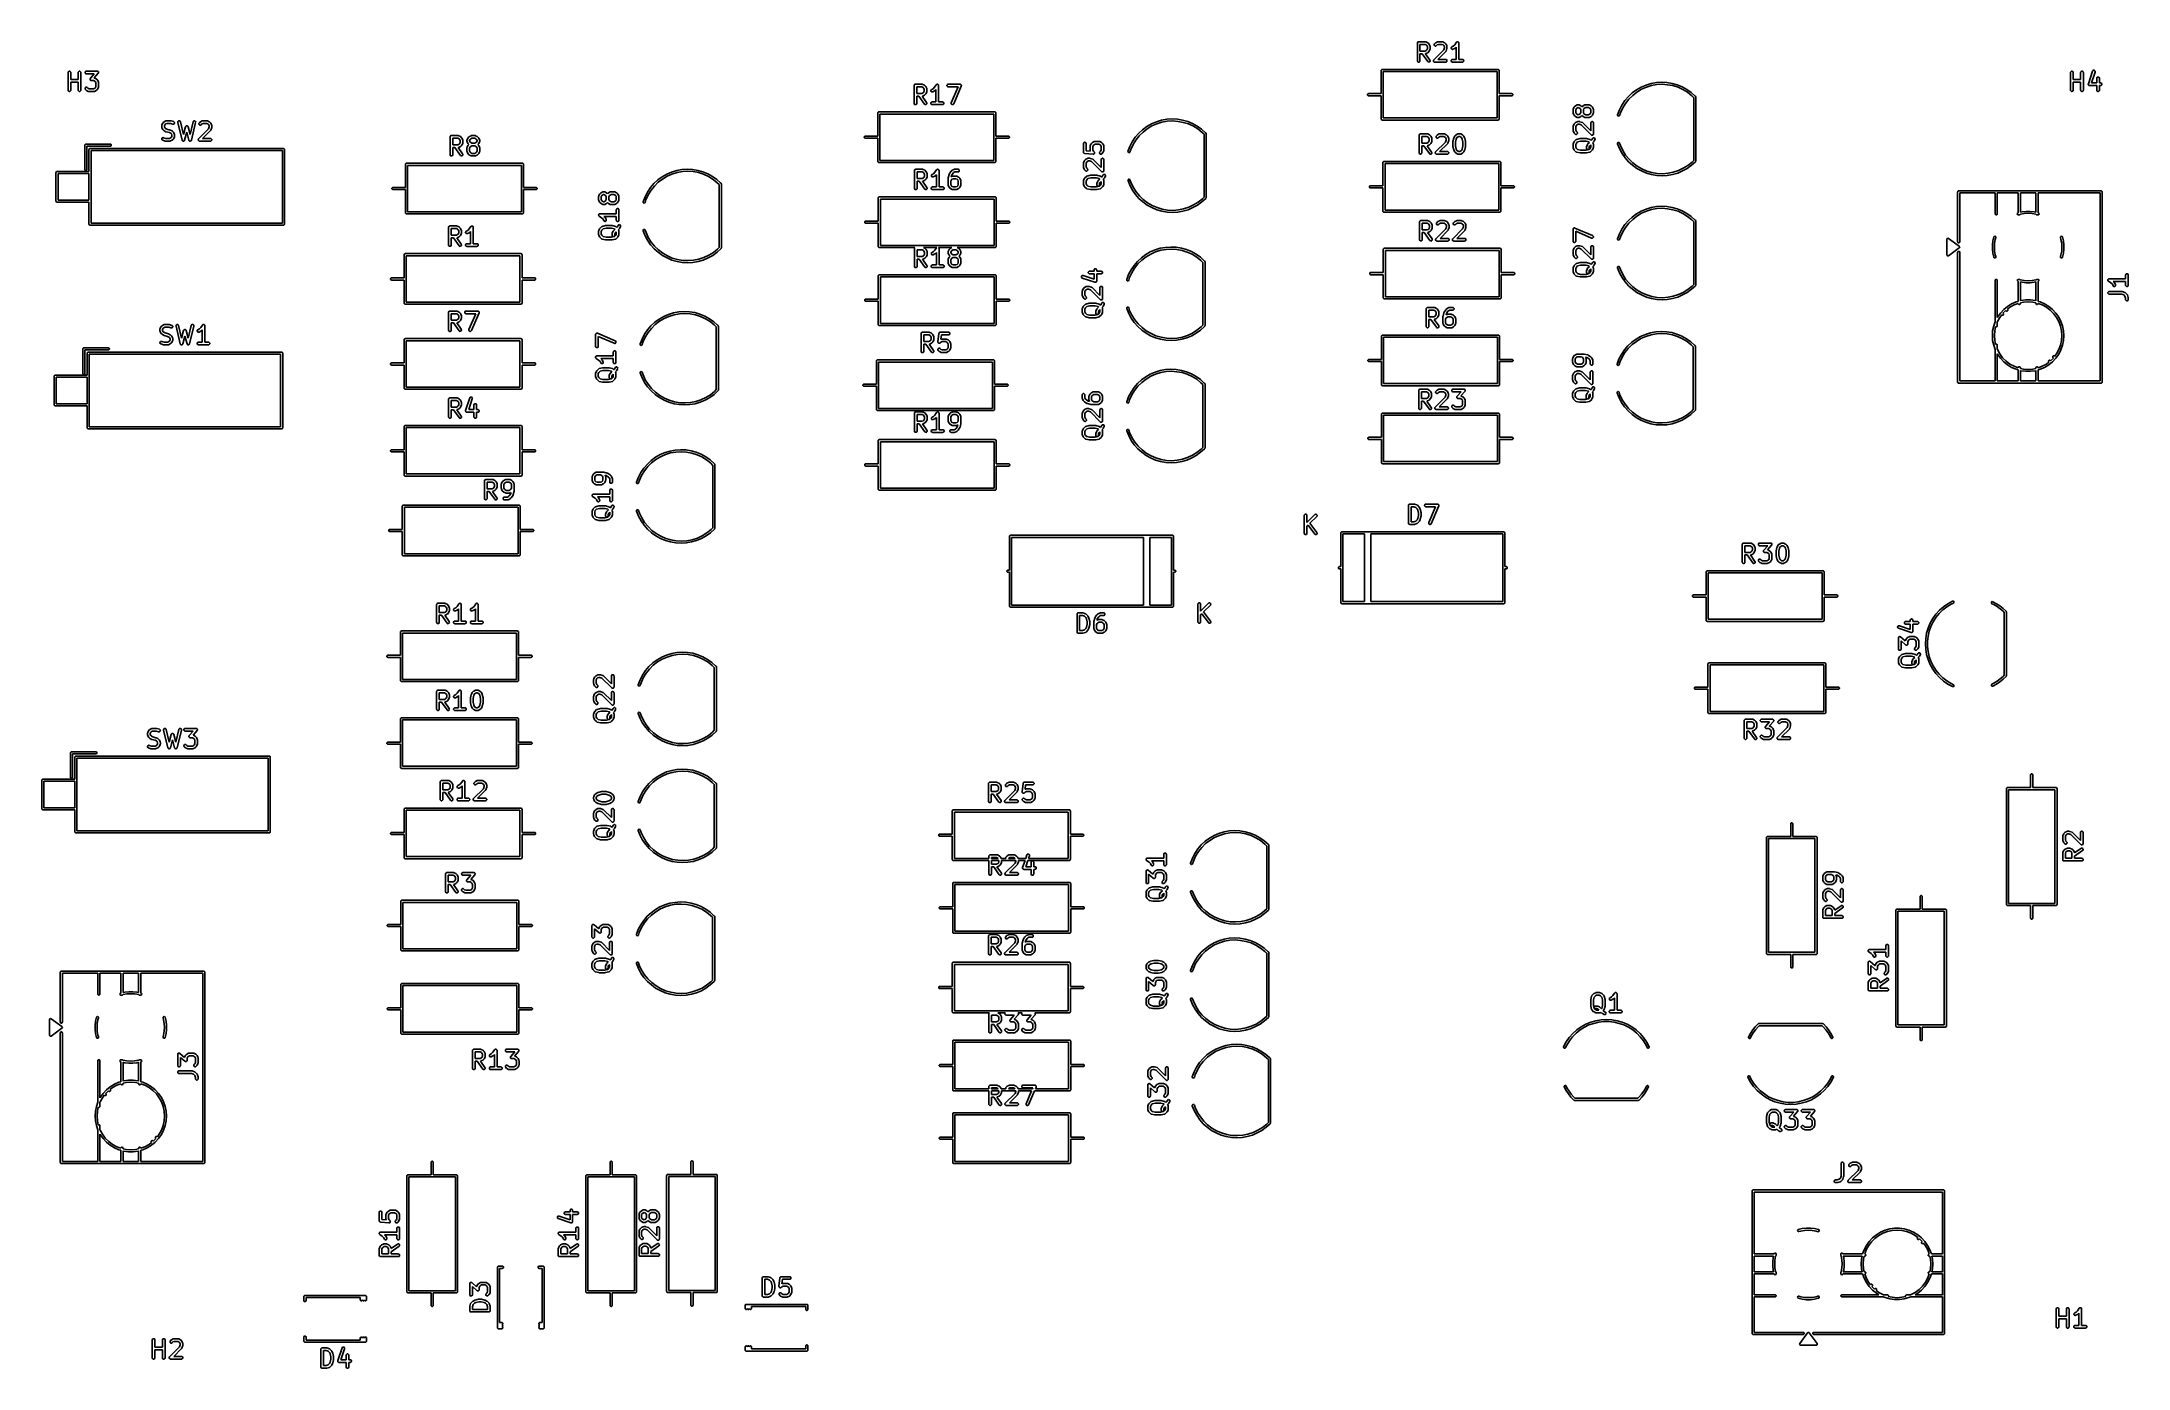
# Model space of a CAD drawing. Extents: x -0.09 to 4.55, y -0.16 to 2.78.
import ezdxf

# ---------------------------------------------------------------- set-up
doc = ezdxf.new("R2010")
doc.units = 0
doc.header["$MEASUREMENT"] = 0
doc.layers.add('BLACK', color=7, linetype='CONTINUOUS')

msp = doc.modelspace()

# ---------------------------------------------------------------- linework, layer by layer
at = {"layer": 'BLACK', "linetype": 'CONTINUOUS'}
for p, q in [((2.9658, 2.7823), (2.9663, 2.7833)), ((2.9658, 2.7817), (2.9658, 2.7823)), ((2.9658, 2.7423), (2.9658, 2.7817)), ((2.9663, 2.7833), (2.9671, 2.7842)), ((2.9671, 2.7842), (2.9682, 2.7846)), ((2.9682, 2.7846), (2.9687, 2.7847)), ((2.9687, 2.7847), (2.9837, 2.7847)), ((2.9837, 2.7847), (2.9843, 2.7846)), ((2.9843, 2.7846), (2.9844, 2.7846)), ((2.9844, 2.7846), (2.9845, 2.7845)), ((2.9845, 2.7845), (2.985, 2.7843)), ((2.985, 2.7843), (2.9888, 2.7825)), ((2.9888, 2.7825), (2.989, 2.7823)), ((2.989, 2.7823), (2.9891, 2.7823)), ((2.9891, 2.7823), (2.9892, 2.7822)), ((2.9892, 2.7822), (2.9893, 2.7822)), ((2.9893, 2.7822), (2.9893, 2.7821)), ((2.9893, 2.7821), (2.9896, 2.7819)), ((2.9896, 2.7819), (2.9914, 2.78)), ((3.0041, 2.78), (3.006, 2.7819)), ((3.006, 2.7819), (3.0062, 2.7821)), ((3.0062, 2.7821), (3.0063, 2.7822)), ((3.0063, 2.7822), (3.0064, 2.7822)), ((3.0064, 2.7822), (3.0065, 2.7823)), ((3.0065, 2.7823), (3.0068, 2.7825)), ((3.0065, 2.7823), (3.0065, 2.7823)), ((3.0068, 2.7825), (3.0105, 2.7843)), ((3.0105, 2.7843), (3.0111, 2.7845)), ((3.0111, 2.7845), (3.0112, 2.7846)), ((3.0112, 2.7846), (3.0113, 2.7846)), ((3.0113, 2.7846), (3.0118, 2.7847)), ((3.0118, 2.7847), (3.0212, 2.7847)), ((3.0212, 2.7847), (3.0218, 2.7846)), ((3.0218, 2.7846), (3.0219, 2.7846)), ((3.0219, 2.7846), (3.022, 2.7845)), ((3.022, 2.7845), (3.0225, 2.7843)), ((3.0225, 2.7843), (3.0263, 2.7825)), ((3.0263, 2.7825), (3.0265, 2.7823)), ((3.0265, 2.7823), (3.0266, 2.7823)), ((3.0266, 2.7823), (3.0267, 2.7822)), ((3.0267, 2.7822), (3.0268, 2.7822)), ((3.0268, 2.7822), (3.0268, 2.7821)), ((3.0268, 2.7821), (3.0271, 2.7819)), ((3.0271, 2.7819), (3.0289, 2.78)), ((3.0489, 2.778), (3.0525, 2.7833)), ((3.0525, 2.7833), (3.0529, 2.7838)), ((3.0525, 2.7833), (3.0525, 2.7833)), ((3.0525, 2.7833), (3.0525, 2.7833)), ((3.0525, 2.7833), (3.0525, 2.7833)), ((3.0529, 2.7838), (3.0531, 2.7839)), ((3.0531, 2.7839), (3.0533, 2.7842)), ((3.0533, 2.7842), (3.0536, 2.7843)), ((3.0536, 2.7843), (3.0538, 2.7844)), ((3.0538, 2.7844), (3.0541, 2.7845)), ((3.0541, 2.7845), (3.0544, 2.7846)), ((3.0544, 2.7846), (3.0547, 2.7846)), ((3.0547, 2.7846), (3.055, 2.7847)), ((3.055, 2.7847), (3.0553, 2.7846)), ((3.0553, 2.7846), (3.0555, 2.7846)), ((3.0555, 2.7846), (3.0558, 2.7845)), ((3.0558, 2.7845), (3.0561, 2.7844)), ((3.0561, 2.7844), (3.0563, 2.7843)), ((3.0563, 2.7843), (3.0566, 2.7842)), ((3.0566, 2.7842), (3.0568, 2.784)), ((3.0568, 2.784), (3.0571, 2.7838)), ((3.0571, 2.7838), (3.0572, 2.7835)), ((3.0572, 2.7835), (3.0574, 2.7833)), ((3.0574, 2.7833), (3.0575, 2.7831)), ((3.0575, 2.7831), (3.0577, 2.7828)), ((3.0577, 2.7828), (3.0578, 2.7825)), ((3.0578, 2.7825), (3.0579, 2.7823)), ((3.0579, 2.7823), (3.0579, 2.7817)), ((3.0579, 2.7817), (3.0579, 2.7817)), ((3.0579, 2.7817), (3.0579, 2.7817)), ((3.0579, 2.7817), (3.0579, 2.7817)), ((3.0579, 2.7817), (3.0579, 2.7453)), ((2.9658, 2.7418), (2.9658, 2.7423)), ((2.9663, 2.7407), (2.9658, 2.7418)), ((2.9671, 2.7399), (2.9663, 2.7407)), ((2.9682, 2.7394), (2.9671, 2.7399)), ((2.9693, 2.7394), (2.9682, 2.7394)), ((2.9704, 2.7399), (2.9693, 2.7394)), ((2.9712, 2.7407), (2.9704, 2.7399)), ((2.9716, 2.7418), (2.9712, 2.7407)), ((2.9717, 2.7423), (2.9716, 2.7418)), ((2.983, 2.7787), (2.9717, 2.7787)), ((2.9717, 2.7787), (2.9717, 2.764)), ((2.9717, 2.764), (2.983, 2.764)), ((2.9766, 2.7581), (2.9717, 2.7581)), ((2.9717, 2.7581), (2.9717, 2.7423)), ((2.9888, 2.7406), (2.9766, 2.7581)), ((2.9857, 2.7774), (2.983, 2.7787)), ((2.983, 2.764), (2.9857, 2.7654)), ((2.9843, 2.7582), (2.9838, 2.7581)), ((2.9838, 2.7581), (2.9936, 2.744)), ((2.9844, 2.7582), (2.9843, 2.7582)), ((2.9845, 2.7582), (2.9844, 2.7582)), ((2.985, 2.7584), (2.9845, 2.7582)), ((2.9888, 2.7603), (2.985, 2.7584)), ((2.9869, 2.7762), (2.9857, 2.7774)), ((2.9857, 2.7654), (2.9869, 2.7666)), ((2.9883, 2.7735), (2.9869, 2.7762)), ((2.9869, 2.7666), (2.9883, 2.7693)), ((2.9883, 2.7693), (2.9883, 2.7735)), ((2.989, 2.7605), (2.9888, 2.7603)), ((2.9892, 2.7402), (2.9888, 2.7406)), ((2.9891, 2.7605), (2.989, 2.7605)), ((2.9892, 2.7606), (2.9891, 2.7605)), ((2.9893, 2.7606), (2.9892, 2.7606)), ((2.9902, 2.7396), (2.9892, 2.7402)), ((2.9896, 2.7609), (2.9893, 2.7607)), ((2.9893, 2.7607), (2.9893, 2.7606)), ((2.9914, 2.7627), (2.9896, 2.7609)), ((2.9913, 2.7394), (2.9902, 2.7396)), ((2.9924, 2.7396), (2.9913, 2.7394)), ((2.9914, 2.78), (2.9916, 2.7798)), ((2.9916, 2.763), (2.9914, 2.7627)), ((2.9916, 2.7798), (2.9917, 2.7798)), ((2.9917, 2.763), (2.9916, 2.763)), ((2.9917, 2.7798), (2.9917, 2.7797)), ((2.9917, 2.7797), (2.9918, 2.7796)), ((2.9918, 2.7632), (2.9917, 2.7631)), ((2.9917, 2.7631), (2.9917, 2.763)), ((2.9918, 2.7796), (2.9918, 2.7795)), ((2.9918, 2.7795), (2.992, 2.7793)), ((2.992, 2.7635), (2.9918, 2.7633)), ((2.9918, 2.7633), (2.9918, 2.7632)), ((2.992, 2.7793), (2.9939, 2.7755)), ((2.9939, 2.7673), (2.992, 2.7635)), ((2.9934, 2.7403), (2.9924, 2.7396)), ((2.994, 2.7413), (2.9934, 2.7403)), ((2.9936, 2.744), (2.9939, 2.7435)), ((2.9939, 2.7755), (2.9941, 2.775)), ((2.9941, 2.7678), (2.9939, 2.7673)), ((2.9939, 2.7435), (2.9942, 2.7424)), ((2.9942, 2.7424), (2.994, 2.7413)), ((2.9941, 2.775), (2.9941, 2.7749)), ((2.9941, 2.7749), (2.9941, 2.7748)), ((2.9941, 2.7748), (2.9942, 2.7742)), ((2.9942, 2.7686), (2.9941, 2.768)), ((2.9941, 2.768), (2.9941, 2.7679)), ((2.9941, 2.7679), (2.9941, 2.7678)), ((2.9942, 2.7742), (2.9942, 2.7686)), ((3.0015, 2.7429), (3.0019, 2.744)), ((3.0015, 2.7418), (3.0015, 2.7429)), ((3.0019, 2.7407), (3.0015, 2.7418)), ((3.0019, 2.744), (3.0023, 2.7444)), ((3.0027, 2.7399), (3.0019, 2.7407)), ((3.0023, 2.7444), (3.0243, 2.7664)), ((3.0038, 2.7394), (3.0027, 2.7399)), ((3.0033, 2.7785), (3.0038, 2.7796)), ((3.0033, 2.7774), (3.0033, 2.7785)), ((3.0038, 2.7763), (3.0033, 2.7774)), ((3.0038, 2.7796), (3.0041, 2.78)), ((3.0046, 2.7755), (3.0038, 2.7763)), ((3.0043, 2.7394), (3.0038, 2.7394)), ((3.0287, 2.7394), (3.0043, 2.7394)), ((3.0056, 2.7751), (3.0046, 2.7755)), ((3.0068, 2.7751), (3.0056, 2.7751)), ((3.0079, 2.7755), (3.0068, 2.7751)), ((3.0083, 2.7759), (3.0079, 2.7755)), ((3.0098, 2.7774), (3.0083, 2.7759)), ((3.0125, 2.7787), (3.0098, 2.7774)), ((3.0289, 2.7627), (3.0115, 2.7453)), ((3.0115, 2.7453), (3.0287, 2.7453)), ((3.0205, 2.7787), (3.0125, 2.7787)), ((3.0232, 2.7774), (3.0205, 2.7787)), ((3.0244, 2.7762), (3.0232, 2.7774)), ((3.0243, 2.7664), (3.0258, 2.7709)), ((3.0258, 2.7735), (3.0244, 2.7762)), ((3.0258, 2.7709), (3.0258, 2.7735)), ((3.0287, 2.7453), (3.0293, 2.7452)), ((3.0293, 2.7394), (3.0287, 2.7394)), ((3.0289, 2.78), (3.0291, 2.7798)), ((3.0293, 2.7632), (3.0289, 2.7627)), ((3.0291, 2.7798), (3.0292, 2.7798)), ((3.0292, 2.7798), (3.0292, 2.7797)), ((3.0292, 2.7797), (3.0293, 2.7796)), ((3.0293, 2.7796), (3.0293, 2.7795)), ((3.0293, 2.7795), (3.0295, 2.7793)), ((3.0294, 2.7634), (3.0293, 2.7633)), ((3.0293, 2.7633), (3.0293, 2.7632)), ((3.0293, 2.7452), (3.0304, 2.7448)), ((3.0304, 2.7399), (3.0293, 2.7394)), ((3.0296, 2.7639), (3.0294, 2.7634)), ((3.0295, 2.7793), (3.0314, 2.7755)), ((3.0315, 2.7695), (3.0296, 2.7639)), ((3.0304, 2.7448), (3.0312, 2.744)), ((3.0312, 2.7407), (3.0304, 2.7399)), ((3.0312, 2.744), (3.0316, 2.7429)), ((3.0316, 2.7418), (3.0312, 2.7407)), ((3.0314, 2.7755), (3.0316, 2.775)), ((3.0316, 2.7698), (3.0315, 2.7695)), ((3.0316, 2.775), (3.0316, 2.7749)), ((3.0316, 2.7749), (3.0316, 2.7748)), ((3.0316, 2.7748), (3.0317, 2.7742)), ((3.0317, 2.7705), (3.0316, 2.7702)), ((3.0316, 2.7702), (3.0317, 2.7701)), ((3.0317, 2.7701), (3.0316, 2.77)), ((3.0316, 2.77), (3.0316, 2.7699)), ((3.0316, 2.7699), (3.0316, 2.7698)), ((3.0316, 2.7429), (3.0316, 2.7418)), ((3.0317, 2.7742), (3.0317, 2.7705)), ((3.0408, 2.7708), (3.0412, 2.7719)), ((3.0409, 2.7697), (3.0408, 2.7708)), ((3.0408, 2.7429), (3.0413, 2.744)), ((3.0408, 2.7418), (3.0408, 2.7429)), ((3.0413, 2.7407), (3.0408, 2.7418)), ((3.0414, 2.7686), (3.0409, 2.7697)), ((3.0412, 2.7719), (3.0419, 2.7728)), ((3.0413, 2.744), (3.0421, 2.7448)), ((3.0421, 2.7399), (3.0413, 2.7407)), ((3.0423, 2.7679), (3.0414, 2.7686)), ((3.0419, 2.7728), (3.0424, 2.7731)), ((3.0421, 2.7448), (3.0431, 2.7452)), ((3.0431, 2.7394), (3.0421, 2.7399)), ((3.0434, 2.7675), (3.0423, 2.7679)), ((3.0424, 2.7731), (3.0457, 2.7748)), ((3.0431, 2.7452), (3.0437, 2.7453)), ((3.0437, 2.7394), (3.0431, 2.7394)), ((3.0445, 2.7676), (3.0434, 2.7675)), ((3.0437, 2.7453), (3.052, 2.7453)), ((3.0662, 2.7394), (3.0437, 2.7394)), ((3.045, 2.7678), (3.0445, 2.7676)), ((3.0488, 2.7697), (3.045, 2.7678)), ((3.0457, 2.7748), (3.0489, 2.778)), ((3.049, 2.7698), (3.0488, 2.7697)), ((3.0491, 2.7699), (3.049, 2.7698)), ((3.0492, 2.7699), (3.0491, 2.7699)), ((3.0493, 2.77), (3.0492, 2.7699)), ((3.0496, 2.7702), (3.0493, 2.7701)), ((3.0493, 2.7701), (3.0493, 2.77)), ((3.052, 2.7727), (3.0496, 2.7702)), ((3.052, 2.7453), (3.052, 2.7727)), ((3.0579, 2.7453), (3.0662, 2.7453)), ((3.0662, 2.7453), (3.0668, 2.7452)), ((3.0668, 2.7394), (3.0662, 2.7394)), ((3.0668, 2.7452), (3.0679, 2.7448)), ((3.0679, 2.7399), (3.0668, 2.7394)), ((3.0679, 2.7448), (3.0687, 2.744)), ((3.0687, 2.7407), (3.0679, 2.7399)), ((3.0687, 2.744), (3.0691, 2.7429)), ((3.0691, 2.7418), (3.0687, 2.7407)), ((3.0691, 2.7429), (3.0691, 2.7418)), ((-0.0318, 2.7163), (-0.0317, 2.7169)), ((-0.0318, 2.677), (-0.0318, 2.7163)), ((-0.0317, 2.7169), (-0.0313, 2.718)), ((-0.0313, 2.718), (-0.0305, 2.7188)), ((-0.0305, 2.7188), (-0.0294, 2.7192)), ((-0.0294, 2.7192), (-0.0282, 2.7192)), ((-0.0282, 2.7192), (-0.0272, 2.7188)), ((-0.0272, 2.7188), (-0.0264, 2.718)), ((-0.0264, 2.718), (-0.0259, 2.7169)), ((-0.0259, 2.7169), (-0.0259, 2.7163)), ((-0.0259, 2.7163), (-0.0259, 2.7006)), ((-0.0259, 2.7006), (-0.0093, 2.7006)), ((-0.0093, 2.6946), (-0.0259, 2.6946)), ((-0.0259, 2.6946), (-0.0259, 2.677)), ((-0.0093, 2.7163), (-0.0092, 2.7169)), ((-0.0093, 2.7006), (-0.0093, 2.7163)), ((-0.0093, 2.677), (-0.0093, 2.6946)), ((-0.0092, 2.7169), (-0.0088, 2.718)), ((-0.0088, 2.718), (-0.008, 2.7188)), ((-0.008, 2.7188), (-0.0069, 2.7192)), ((-0.0069, 2.7192), (-0.0057, 2.7192)), ((-0.0057, 2.7192), (-0.0047, 2.7188)), ((-0.0047, 2.7188), (-0.0039, 2.718)), ((-0.0039, 2.718), (-0.0034, 2.7169)), ((-0.0034, 2.7169), (-0.0034, 2.7163)), ((-0.0034, 2.7163), (-0.0034, 2.677)), ((0.0058, 2.7169), (0.0062, 2.718)), ((0.0058, 2.7158), (0.0058, 2.7169)), ((0.0062, 2.7147), (0.0058, 2.7158)), ((0.0062, 2.718), (0.007, 2.7188)), ((0.007, 2.7139), (0.0062, 2.7147)), ((0.007, 2.7188), (0.0081, 2.7192)), ((0.0081, 2.7134), (0.007, 2.7139)), ((0.0081, 2.7192), (0.0087, 2.7193)), ((0.0087, 2.7134), (0.0081, 2.7134)), ((0.0087, 2.7193), (0.0331, 2.7193)), ((0.0265, 2.7134), (0.0087, 2.7134)), ((0.017, 2.7019), (0.0172, 2.7024)), ((0.017, 2.7018), (0.017, 2.7019)), ((0.017, 2.7017), (0.017, 2.7018)), ((0.017, 2.7013), (0.017, 2.7017)), ((0.017, 2.7008), (0.017, 2.7013)), ((0.0171, 2.7007), (0.017, 2.7008)), ((0.0171, 2.7006), (0.0171, 2.7007)), ((0.0173, 2.7001), (0.0171, 2.7006)), ((0.0172, 2.7024), (0.0174, 2.7028)), ((0.0175, 2.6997), (0.0173, 2.7001)), ((0.0174, 2.7028), (0.0175, 2.7029)), ((0.0175, 2.703), (0.0177, 2.7033)), ((0.0175, 2.7029), (0.0175, 2.703)), ((0.0175, 2.703), (0.0175, 2.703)), ((0.0175, 2.6996), (0.0175, 2.6997)), ((0.0176, 2.6995), (0.0175, 2.6996)), ((0.0179, 2.6992), (0.0176, 2.6995)), ((0.0177, 2.7033), (0.0265, 2.7134)), ((0.0183, 2.6989), (0.0179, 2.6992)), ((0.0184, 2.6989), (0.0183, 2.6989)), ((0.0185, 2.6988), (0.0184, 2.6989)), ((0.0189, 2.6986), (0.0185, 2.6988)), ((0.0194, 2.6985), (0.0189, 2.6986)), ((0.0195, 2.6984), (0.0194, 2.6985)), ((0.0196, 2.6984), (0.0195, 2.6984)), ((0.0195, 2.6984), (0.0195, 2.6984)), ((0.0199, 2.6984), (0.0196, 2.6984)), ((0.0249, 2.6984), (0.0199, 2.6984)), ((0.0276, 2.697), (0.0249, 2.6984)), ((0.0353, 2.7144), (0.0263, 2.7042)), ((0.0263, 2.7042), (0.0269, 2.704)), ((0.0269, 2.704), (0.0306, 2.7021)), ((0.0288, 2.6958), (0.0276, 2.697)), ((0.0301, 2.6932), (0.0288, 2.6958)), ((0.0301, 2.6852), (0.0301, 2.6932)), ((0.0306, 2.7021), (0.0309, 2.702)), ((0.0309, 2.702), (0.0309, 2.7019)), ((0.0309, 2.7019), (0.031, 2.7019)), ((0.031, 2.7019), (0.0311, 2.7018)), ((0.0311, 2.7018), (0.0312, 2.7017)), ((0.0312, 2.7017), (0.0314, 2.7016)), ((0.0314, 2.7016), (0.0333, 2.6997)), ((0.0331, 2.7193), (0.0334, 2.7193)), ((0.0333, 2.6997), (0.0335, 2.6995)), ((0.0334, 2.7193), (0.0334, 2.7193)), ((0.0334, 2.7193), (0.0335, 2.7193)), ((0.0335, 2.7193), (0.0336, 2.7192)), ((0.0335, 2.6995), (0.0335, 2.6994)), ((0.0335, 2.6994), (0.0336, 2.6993)), ((0.0336, 2.7192), (0.0341, 2.7191)), ((0.0336, 2.6993), (0.0336, 2.6992)), ((0.0336, 2.6992), (0.0337, 2.6992)), ((0.0337, 2.6992), (0.0338, 2.6989)), ((0.0338, 2.6989), (0.0357, 2.6952)), ((0.0341, 2.7191), (0.0345, 2.7189)), ((0.0345, 2.7189), (0.0346, 2.7188)), ((0.0346, 2.7188), (0.0347, 2.7188)), ((0.0347, 2.7188), (0.035, 2.7185)), ((0.035, 2.7185), (0.0354, 2.7181)), ((0.0355, 2.7147), (0.0353, 2.7144)), ((0.0354, 2.7181), (0.0354, 2.7181)), ((0.0354, 2.7181), (0.0355, 2.718)), ((0.0355, 2.718), (0.0357, 2.7175)), ((0.0356, 2.7149), (0.0355, 2.7148)), ((0.0355, 2.7148), (0.0355, 2.7147)), ((0.0355, 2.7147), (0.0355, 2.7147)), ((0.0358, 2.7153), (0.0356, 2.7149)), ((0.0357, 2.7175), (0.0359, 2.7171)), ((0.0357, 2.6952), (0.0359, 2.6946)), ((0.0359, 2.7158), (0.0358, 2.7153)), ((0.0359, 2.7171), (0.0359, 2.717)), ((0.0359, 2.717), (0.0359, 2.7169)), ((0.0359, 2.7169), (0.0359, 2.7164)), ((0.0359, 2.7164), (0.036, 2.716)), ((0.036, 2.716), (0.0359, 2.7159)), ((0.0359, 2.7159), (0.0359, 2.7158)), ((0.0359, 2.6946), (0.0359, 2.6945)), ((0.0359, 2.6945), (0.0359, 2.6944)), ((0.0359, 2.6944), (0.036, 2.6938)), ((0.036, 2.6938), (0.036, 2.6845)), ((1.8477, 2.6878), (1.8482, 2.6889)), ((1.8482, 2.6889), (1.849, 2.6897)), ((1.849, 2.6897), (1.85, 2.6901)), ((1.85, 2.6901), (1.8506, 2.6902)), ((1.8506, 2.6902), (1.8656, 2.6902)), ((1.8656, 2.6902), (1.8662, 2.6901)), ((1.8662, 2.6901), (1.8663, 2.6901)), ((1.8663, 2.6901), (1.8664, 2.6901)), ((1.8664, 2.6901), (1.8669, 2.6899)), ((1.8669, 2.6899), (1.8707, 2.688)), ((1.8933, 2.6835), (1.8969, 2.6888)), ((1.8969, 2.6889), (1.8973, 2.6893)), ((1.8969, 2.6888), (1.8969, 2.6889)), ((1.8969, 2.6889), (1.8969, 2.6889)), ((1.8969, 2.6889), (1.8969, 2.6889)), ((1.8973, 2.6893), (1.8975, 2.6895)), ((1.8975, 2.6895), (1.8977, 2.6897)), ((1.8977, 2.6897), (1.898, 2.6898)), ((1.898, 2.6898), (1.8982, 2.6899)), ((1.8982, 2.6899), (1.8985, 2.69)), ((1.8985, 2.69), (1.8988, 2.6901)), ((1.8988, 2.6901), (1.8991, 2.6901)), ((1.8991, 2.6901), (1.8994, 2.6902)), ((1.8994, 2.6902), (1.8996, 2.6901)), ((1.8996, 2.6901), (1.8999, 2.6901)), ((1.8999, 2.6901), (1.9002, 2.69)), ((1.9002, 2.69), (1.9005, 2.6899)), ((1.9005, 2.6899), (1.9007, 2.6898)), ((1.9007, 2.6898), (1.901, 2.6897)), ((1.901, 2.6897), (1.9012, 2.6895)), ((1.9012, 2.6895), (1.9014, 2.6893)), ((1.9014, 2.6893), (1.9016, 2.6891)), ((1.9016, 2.6891), (1.9018, 2.6889)), ((1.9018, 2.6889), (1.9019, 2.6886)), ((1.9208, 2.6878), (1.9213, 2.6889)), ((1.9213, 2.6889), (1.9221, 2.6897)), ((1.9221, 2.6897), (1.9232, 2.6901)), ((1.9232, 2.6901), (1.9237, 2.6902)), ((1.9237, 2.6902), (1.95, 2.6902)), ((1.95, 2.6902), (1.9506, 2.6901)), ((1.9506, 2.6901), (1.9506, 2.6901)), ((1.9506, 2.6901), (1.9506, 2.6901)), ((1.9506, 2.6901), (1.9511, 2.6899)), ((1.9511, 2.6899), (1.9516, 2.6897)), ((1.9516, 2.6897), (1.9516, 2.6897)), ((1.9516, 2.6897), (1.9517, 2.6896)), ((1.9517, 2.6896), (1.952, 2.6892)), ((1.952, 2.6892), (1.9524, 2.6889)), ((1.9524, 2.6889), (1.9524, 2.6888)), ((1.9524, 2.6888), (1.9525, 2.6888)), ((1.9525, 2.6888), (1.9527, 2.6883)), ((2.8854, 2.7209), (2.8856, 2.7218)), ((2.8854, 2.6693), (2.8854, 2.7209)), ((2.8856, 2.7218), (2.8869, 2.723)), ((2.8869, 2.723), (2.8878, 2.7232)), ((2.8878, 2.7232), (3.1453, 2.7232)), ((2.8902, 2.7185), (2.8902, 2.6154)), ((3.1429, 2.7185), (2.8902, 2.7185)), ((3.1429, 2.6154), (3.1429, 2.7185)), ((3.1453, 2.7232), (3.1462, 2.723)), ((3.1462, 2.723), (3.1475, 2.7218)), ((3.1475, 2.7218), (3.1476, 2.7209)), ((3.1476, 2.7209), (3.1476, 2.6693)), ((3.4739, 2.6883), (3.4852, 2.6917)), ((3.4852, 2.6917), (3.4969, 2.6938)), ((3.4981, 2.6893), (3.4863, 2.6872)), ((3.4969, 2.6938), (3.5086, 2.6945)), ((3.51, 2.69), (3.4981, 2.6893)), ((3.5086, 2.6945), (3.5204, 2.6939)), ((3.5219, 2.6892), (3.51, 2.69)), ((3.5204, 2.6939), (3.5321, 2.692)), ((3.5337, 2.687), (3.5219, 2.6892)), ((3.5321, 2.692), (3.5434, 2.6888)), ((3.5434, 2.6888), (3.5544, 2.6843)), ((4.4171, 2.7169), (4.4175, 2.718)), ((4.4171, 2.7163), (4.4171, 2.7169)), ((4.4171, 2.677), (4.4171, 2.7163)), ((4.4175, 2.718), (4.4184, 2.7188)), ((4.4184, 2.7188), (4.4194, 2.7192)), ((4.4194, 2.7192), (4.4206, 2.7192)), ((4.4206, 2.7192), (4.4216, 2.7188)), ((4.4216, 2.7188), (4.4225, 2.718)), ((4.4225, 2.718), (4.4229, 2.7169)), ((4.4229, 2.7169), (4.423, 2.7163)), ((4.423, 2.7163), (4.423, 2.7006)), ((4.423, 2.7006), (4.4395, 2.7006)), ((4.4395, 2.6946), (4.423, 2.6946)), ((4.423, 2.6946), (4.423, 2.677)), ((4.4395, 2.7163), (4.4396, 2.7169)), ((4.4395, 2.7006), (4.4395, 2.7163)), ((4.4395, 2.677), (4.4395, 2.6946)), ((4.4396, 2.7169), (4.44, 2.718)), ((4.44, 2.718), (4.4409, 2.7188)), ((4.4409, 2.7188), (4.4419, 2.7192)), ((4.4419, 2.7192), (4.4431, 2.7192)), ((4.4431, 2.7192), (4.4441, 2.7188)), ((4.4441, 2.7188), (4.445, 2.718)), ((4.445, 2.718), (4.4454, 2.7169)), ((4.4454, 2.7169), (4.4455, 2.7163)), ((4.4455, 2.7163), (4.4455, 2.677)), ((4.4564, 2.6905), (4.4565, 2.6906)), ((4.4565, 2.69), (4.4564, 2.6905)), ((4.4565, 2.6907), (4.4566, 2.691)), ((4.4565, 2.6906), (4.4565, 2.6907)), ((4.4565, 2.6907), (4.4565, 2.6907)), ((4.4565, 2.6895), (4.4565, 2.69)), ((4.4565, 2.6894), (4.4565, 2.6895)), ((4.4565, 2.6893), (4.4565, 2.6894)), ((4.4567, 2.6889), (4.4565, 2.6893)), ((4.4566, 2.691), (4.4659, 2.7192)), ((4.4569, 2.6885), (4.4567, 2.6889)), ((4.4715, 2.7173), (4.4635, 2.6931)), ((4.4635, 2.6931), (4.4752, 2.6931)), ((4.4659, 2.7192), (4.4662, 2.7197)), ((4.4662, 2.7197), (4.4669, 2.7206)), ((4.4669, 2.7206), (4.468, 2.7211)), ((4.468, 2.7211), (4.4691, 2.7212)), ((4.4691, 2.7212), (4.4702, 2.7208)), ((4.4702, 2.7208), (4.4711, 2.72)), ((4.4711, 2.72), (4.4716, 2.719)), ((4.4717, 2.7179), (4.4715, 2.7173)), ((4.4716, 2.719), (4.4717, 2.7179)), ((4.4752, 2.7038), (4.4757, 2.7049)), ((4.4752, 2.7032), (4.4752, 2.7038)), ((4.4752, 2.6931), (4.4752, 2.7032)), ((4.4757, 2.7049), (4.4765, 2.7057)), ((4.4765, 2.7057), (4.4775, 2.7061)), ((4.4775, 2.7061), (4.4787, 2.7061)), ((4.4787, 2.7061), (4.4798, 2.7057)), ((4.4798, 2.7057), (4.4806, 2.7049)), ((4.4806, 2.7049), (4.481, 2.7038)), ((4.481, 2.7038), (4.4811, 2.7032)), ((4.4811, 2.7032), (4.4811, 2.6931)), ((4.4811, 2.6931), (4.4837, 2.6931)), ((4.4837, 2.6931), (4.4843, 2.693)), ((4.4843, 2.693), (4.4854, 2.6926)), ((4.4854, 2.6926), (4.4862, 2.6917)), ((4.4862, 2.6917), (4.4866, 2.6907)), ((4.4866, 2.6895), (4.4862, 2.6885)), ((4.4866, 2.6907), (4.4866, 2.6895)), ((-0.0317, 2.6764), (-0.0318, 2.677)), ((-0.0313, 2.6753), (-0.0317, 2.6764)), ((-0.0305, 2.6745), (-0.0313, 2.6753)), ((-0.0294, 2.6741), (-0.0305, 2.6745)), ((-0.0282, 2.6741), (-0.0294, 2.6741)), ((-0.0272, 2.6745), (-0.0282, 2.6741)), ((-0.0264, 2.6753), (-0.0272, 2.6745)), ((-0.0259, 2.6764), (-0.0264, 2.6753)), ((-0.0259, 2.677), (-0.0259, 2.6764)), ((-0.0092, 2.6764), (-0.0093, 2.677)), ((-0.0088, 2.6753), (-0.0092, 2.6764)), ((-0.008, 2.6745), (-0.0088, 2.6753)), ((-0.0069, 2.6741), (-0.008, 2.6745)), ((-0.0057, 2.6741), (-0.0069, 2.6741)), ((-0.0047, 2.6745), (-0.0057, 2.6741)), ((-0.0039, 2.6753), (-0.0047, 2.6745)), ((-0.0034, 2.6764), (-0.0039, 2.6753)), ((-0.0034, 2.677), (-0.0034, 2.6764)), ((0.0058, 2.6813), (0.0062, 2.6824)), ((0.0058, 2.6801), (0.0058, 2.6813)), ((0.0062, 2.6791), (0.0058, 2.6801)), ((0.0062, 2.6824), (0.007, 2.6832)), ((0.0066, 2.6786), (0.0062, 2.6791)), ((0.0085, 2.6768), (0.0066, 2.6786)), ((0.007, 2.6832), (0.0081, 2.6836)), ((0.0081, 2.6836), (0.0093, 2.6836)), ((0.0087, 2.6766), (0.0085, 2.6768)), ((0.0087, 2.6765), (0.0087, 2.6766)), ((0.0088, 2.6765), (0.0087, 2.6765)), ((0.0089, 2.6764), (0.0088, 2.6765)), ((0.009, 2.6764), (0.0089, 2.6764)), ((0.0092, 2.6762), (0.009, 2.6764)), ((0.013, 2.6743), (0.0092, 2.6762)), ((0.0093, 2.6836), (0.0103, 2.6832)), ((0.0103, 2.6832), (0.0108, 2.6828)), ((0.0108, 2.6828), (0.0123, 2.6813)), ((0.0123, 2.6813), (0.015, 2.6799)), ((0.0135, 2.6741), (0.013, 2.6743)), ((0.0136, 2.6741), (0.0135, 2.6741)), ((0.0137, 2.6741), (0.0136, 2.6741)), ((0.0143, 2.674), (0.0137, 2.6741)), ((0.0256, 2.674), (0.0143, 2.674)), ((0.015, 2.6799), (0.0249, 2.6799)), ((0.0249, 2.6799), (0.0276, 2.6813)), ((0.0261, 2.6741), (0.0256, 2.674)), ((0.0262, 2.6741), (0.0261, 2.6741)), ((0.0263, 2.6741), (0.0262, 2.6741)), ((0.0269, 2.6743), (0.0263, 2.6741)), ((0.0306, 2.6762), (0.0269, 2.6743)), ((0.0276, 2.6813), (0.0288, 2.6825)), ((0.0288, 2.6825), (0.0301, 2.6852)), ((0.0309, 2.6764), (0.0306, 2.6762)), ((0.031, 2.6765), (0.0309, 2.6764)), ((0.0309, 2.6764), (0.0309, 2.6764)), ((0.0311, 2.6765), (0.031, 2.6765)), ((0.0312, 2.6766), (0.0311, 2.6765)), ((0.0314, 2.6768), (0.0312, 2.6766)), ((0.0333, 2.6786), (0.0314, 2.6768)), ((0.0335, 2.6789), (0.0333, 2.6786)), ((0.0336, 2.679), (0.0335, 2.6789)), ((0.0335, 2.6789), (0.0335, 2.6789)), ((0.0337, 2.6792), (0.0336, 2.6791)), ((0.0336, 2.6791), (0.0336, 2.679)), ((0.0338, 2.6794), (0.0337, 2.6792)), ((0.0357, 2.6832), (0.0338, 2.6794)), ((0.0359, 2.6837), (0.0357, 2.6832)), ((0.036, 2.6845), (0.0359, 2.6839)), ((0.0359, 2.6839), (0.0359, 2.6838)), ((0.0359, 2.6838), (0.0359, 2.6837)), ((1.8477, 2.6872), (1.8477, 2.6878)), ((1.8477, 2.6478), (1.8477, 2.6872)), ((1.8477, 2.6473), (1.8477, 2.6478)), ((1.8482, 2.6462), (1.8477, 2.6473)), ((1.849, 2.6454), (1.8482, 2.6462)), ((1.85, 2.6449), (1.849, 2.6454)), ((1.8512, 2.6449), (1.85, 2.6449)), ((1.8523, 2.6454), (1.8512, 2.6449)), ((1.8531, 2.6462), (1.8523, 2.6454)), ((1.8535, 2.6473), (1.8531, 2.6462)), ((1.8536, 2.6478), (1.8535, 2.6473)), ((1.8649, 2.6843), (1.8536, 2.6843)), ((1.8536, 2.6843), (1.8536, 2.6695)), ((1.8536, 2.6695), (1.8649, 2.6695)), ((1.8585, 2.6636), (1.8536, 2.6636)), ((1.8536, 2.6636), (1.8536, 2.6478)), ((1.8707, 2.6461), (1.8585, 2.6636)), ((1.8676, 2.6829), (1.8649, 2.6843)), ((1.8649, 2.6695), (1.8676, 2.6709)), ((1.8662, 2.6637), (1.8657, 2.6636)), ((1.8657, 2.6636), (1.8755, 2.6495)), ((1.8663, 2.6637), (1.8662, 2.6637)), ((1.8664, 2.6637), (1.8663, 2.6637)), ((1.8669, 2.6639), (1.8664, 2.6637)), ((1.8707, 2.6658), (1.8669, 2.6639)), ((1.8688, 2.6817), (1.8676, 2.6829)), ((1.8676, 2.6709), (1.8688, 2.6721)), ((1.8702, 2.679), (1.8688, 2.6817)), ((1.8688, 2.6721), (1.8702, 2.6748)), ((1.8702, 2.6748), (1.8702, 2.679)), ((1.8707, 2.688), (1.8709, 2.6878)), ((1.8709, 2.666), (1.8707, 2.6658)), ((1.8711, 2.6457), (1.8707, 2.6461)), ((1.8709, 2.6878), (1.871, 2.6878)), ((1.871, 2.666), (1.8709, 2.666)), ((1.871, 2.6878), (1.8711, 2.6877)), ((1.8711, 2.6661), (1.871, 2.666)), ((1.8711, 2.6877), (1.8712, 2.6877)), ((1.8712, 2.6661), (1.8711, 2.6661)), ((1.872, 2.6451), (1.8711, 2.6457)), ((1.8712, 2.6877), (1.8712, 2.6876)), ((1.8712, 2.6876), (1.8715, 2.6874)), ((1.8715, 2.6664), (1.8712, 2.6662)), ((1.8712, 2.6662), (1.8712, 2.6661)), ((1.8715, 2.6874), (1.8733, 2.6856)), ((1.8733, 2.6683), (1.8715, 2.6664)), ((1.8732, 2.6449), (1.872, 2.6451)), ((1.8743, 2.6451), (1.8732, 2.6449)), ((1.8733, 2.6856), (1.8735, 2.6853)), ((1.8735, 2.6685), (1.8733, 2.6683)), ((1.8735, 2.6853), (1.8736, 2.6853)), ((1.8736, 2.6685), (1.8735, 2.6685)), ((1.8736, 2.6853), (1.8736, 2.6852)), ((1.8736, 2.6852), (1.8737, 2.6851)), ((1.8737, 2.6687), (1.8736, 2.6686)), ((1.8736, 2.6686), (1.8736, 2.6685)), ((1.8737, 2.6851), (1.8737, 2.685)), ((1.8737, 2.685), (1.8739, 2.6848)), ((1.8739, 2.669), (1.8737, 2.6688)), ((1.8737, 2.6688), (1.8737, 2.6687)), ((1.8739, 2.6848), (1.8758, 2.681)), ((1.8758, 2.6728), (1.8739, 2.669)), ((1.8752, 2.6458), (1.8743, 2.6451)), ((1.8759, 2.6468), (1.8752, 2.6458)), ((1.8755, 2.6495), (1.8758, 2.649)), ((1.8758, 2.681), (1.876, 2.6805)), ((1.876, 2.6733), (1.8758, 2.6728)), ((1.8758, 2.649), (1.8761, 2.6479)), ((1.8761, 2.6479), (1.8759, 2.6468)), ((1.876, 2.6805), (1.876, 2.6804)), ((1.876, 2.6804), (1.876, 2.6803)), ((1.876, 2.6803), (1.8761, 2.6797)), ((1.8761, 2.6741), (1.876, 2.6735)), ((1.876, 2.6735), (1.876, 2.6734)), ((1.876, 2.6734), (1.876, 2.6733)), ((1.8761, 2.6797), (1.8761, 2.6741)), ((1.8852, 2.6763), (1.8855, 2.6774)), ((1.8853, 2.6752), (1.8852, 2.6763)), ((1.8852, 2.6484), (1.8857, 2.6495)), ((1.8852, 2.6473), (1.8852, 2.6484)), ((1.8857, 2.6462), (1.8852, 2.6473)), ((1.8858, 2.6742), (1.8853, 2.6752)), ((1.8855, 2.6774), (1.8863, 2.6783)), ((1.8857, 2.6495), (1.8865, 2.6503)), ((1.8865, 2.6454), (1.8857, 2.6462)), ((1.8867, 2.6734), (1.8858, 2.6742)), ((1.8863, 2.6783), (1.8868, 2.6786)), ((1.8865, 2.6503), (1.8875, 2.6507)), ((1.8875, 2.6449), (1.8865, 2.6454)), ((1.8877, 2.673), (1.8867, 2.6734)), ((1.8868, 2.6786), (1.8901, 2.6803)), ((1.8875, 2.6507), (1.8881, 2.6508)), ((1.8881, 2.6449), (1.8875, 2.6449)), ((1.8889, 2.6731), (1.8877, 2.673)), ((1.8881, 2.6508), (1.8964, 2.6508)), ((1.9106, 2.6449), (1.8881, 2.6449)), ((1.8894, 2.6733), (1.8889, 2.6731)), ((1.8932, 2.6752), (1.8894, 2.6733)), ((1.8901, 2.6803), (1.8933, 2.6835)), ((1.8934, 2.6754), (1.8932, 2.6752)), ((1.8935, 2.6754), (1.8934, 2.6754)), ((1.8936, 2.6754), (1.8935, 2.6754)), ((1.8937, 2.6755), (1.8936, 2.6754)), ((1.894, 2.6758), (1.8937, 2.6756)), ((1.8937, 2.6756), (1.8937, 2.6755)), ((1.8964, 2.6782), (1.894, 2.6758)), ((1.8964, 2.6508), (1.8964, 2.6782)), ((1.9019, 2.6886), (1.9021, 2.6883)), ((1.9021, 2.6883), (1.9021, 2.6881)), ((1.9021, 2.6881), (1.9023, 2.6878)), ((1.9023, 2.6878), (1.9023, 2.6872)), ((1.9023, 2.6872), (1.9023, 2.6872)), ((1.9023, 2.6872), (1.9023, 2.6872)), ((1.9023, 2.6872), (1.9023, 2.6872)), ((1.9023, 2.6872), (1.9023, 2.6508)), ((1.9023, 2.6508), (1.9106, 2.6508)), ((1.9106, 2.6508), (1.9112, 2.6507)), ((1.9112, 2.6449), (1.9106, 2.6449)), ((1.9112, 2.6507), (1.9123, 2.6503)), ((1.9123, 2.6454), (1.9112, 2.6449)), ((1.9123, 2.6503), (1.9131, 2.6495)), ((1.9131, 2.6462), (1.9123, 2.6454)), ((1.9131, 2.6495), (1.9135, 2.6484)), ((1.9135, 2.6473), (1.9131, 2.6462)), ((1.9135, 2.6484), (1.9135, 2.6473)), ((1.9208, 2.6866), (1.9208, 2.6878)), ((1.9213, 2.6856), (1.9208, 2.6866)), ((1.9221, 2.6848), (1.9213, 2.6856)), ((1.9232, 2.6843), (1.9221, 2.6848)), ((1.9237, 2.6843), (1.9232, 2.6843)), ((1.9455, 2.6843), (1.9237, 2.6843)), ((1.9302, 2.6485), (1.9304, 2.649)), ((1.9302, 2.6473), (1.9302, 2.6485)), ((1.9306, 2.6462), (1.9302, 2.6473)), ((1.9304, 2.649), (1.9455, 2.6843)), ((1.9314, 2.6454), (1.9306, 2.6462)), ((1.9325, 2.645), (1.9314, 2.6454)), ((1.9336, 2.6449), (1.9325, 2.645)), ((1.9347, 2.6454), (1.9336, 2.6449)), ((1.9355, 2.6462), (1.9347, 2.6454)), ((1.9358, 2.6467), (1.9355, 2.6462)), ((1.9527, 2.686), (1.9358, 2.6467)), ((1.9527, 2.6883), (1.9529, 2.6878)), ((1.9529, 2.6866), (1.9527, 2.686)), ((1.9529, 2.6878), (1.9529, 2.6878)), ((1.9529, 2.6878), (1.9529, 2.6878)), ((1.9529, 2.6878), (1.9529, 2.6872)), ((1.9529, 2.6872), (1.9529, 2.6866)), ((1.9529, 2.6866), (1.9529, 2.6866)), ((1.9529, 2.6866), (1.9529, 2.6866)), ((2.8553, 2.6678), (2.8566, 2.6691)), ((2.8553, 2.666), (2.8553, 2.6678)), ((2.8566, 2.6647), (2.8553, 2.666)), ((2.8566, 2.6691), (2.8575, 2.6693)), ((2.8575, 2.6646), (2.8566, 2.6647)), ((2.8575, 2.6693), (2.8854, 2.6693)), ((2.8854, 2.6646), (2.8575, 2.6646)), ((2.8854, 2.613), (2.8854, 2.6646)), ((3.1476, 2.6693), (3.1756, 2.6693)), ((3.1756, 2.6646), (3.1476, 2.6646)), ((3.1476, 2.6646), (3.1476, 2.613)), ((3.1756, 2.6693), (3.1765, 2.6691)), ((3.1765, 2.6647), (3.1756, 2.6646)), ((3.1765, 2.6691), (3.1778, 2.6678)), ((3.1778, 2.666), (3.1765, 2.6647)), ((3.1778, 2.6678), (3.1778, 2.666)), ((3.3169, 2.6422), (3.3172, 2.6423)), ((3.3172, 2.6423), (3.3209, 2.6442)), ((3.3209, 2.6442), (3.3215, 2.6444)), ((3.3215, 2.6444), (3.3216, 2.6444)), ((3.3216, 2.6444), (3.3217, 2.6445)), ((3.3217, 2.6445), (3.3223, 2.6445)), ((3.3223, 2.6445), (3.3241, 2.6445)), ((3.3241, 2.6445), (3.3247, 2.6445)), ((3.3247, 2.6445), (3.3248, 2.6444)), ((3.3248, 2.6444), (3.3249, 2.6444)), ((3.3249, 2.6444), (3.3255, 2.6442)), ((3.3255, 2.6442), (3.3292, 2.6423)), ((3.3292, 2.6423), (3.3294, 2.6422)), ((3.3338, 2.6422), (3.3341, 2.6423)), ((3.3341, 2.6423), (3.3378, 2.6442)), ((3.3378, 2.6442), (3.3383, 2.6444)), ((3.3383, 2.6444), (3.3385, 2.6444)), ((3.3385, 2.6444), (3.3386, 2.6445)), ((3.3386, 2.6445), (3.3391, 2.6445)), ((3.3391, 2.6445), (3.3466, 2.6445)), ((3.3466, 2.6445), (3.3472, 2.6445)), ((3.3472, 2.6445), (3.3473, 2.6444)), ((3.3473, 2.6444), (3.3474, 2.6444)), ((3.3474, 2.6444), (3.3479, 2.6442)), ((3.3479, 2.6442), (3.3517, 2.6423)), ((3.3517, 2.6423), (3.3519, 2.6422)), ((3.415, 2.6334), (3.4204, 2.6439)), ((3.4204, 2.6439), (3.427, 2.6537)), ((3.4283, 2.6477), (3.422, 2.6375)), ((3.427, 2.6537), (3.4347, 2.6626)), ((3.4357, 2.6571), (3.4283, 2.6477)), ((3.4347, 2.6626), (3.4433, 2.6707)), ((3.4442, 2.6655), (3.4357, 2.6571)), ((3.4433, 2.6707), (3.4528, 2.6777)), ((3.4537, 2.6728), (3.4442, 2.6655)), ((3.4528, 2.6777), (3.4631, 2.6836)), ((3.4639, 2.6789), (3.4537, 2.6728)), ((3.4631, 2.6836), (3.4739, 2.6883)), ((3.4749, 2.6838), (3.4639, 2.6789)), ((3.4863, 2.6872), (3.4749, 2.6838)), ((3.5451, 2.6834), (3.5337, 2.687)), ((3.556, 2.6784), (3.5451, 2.6834)), ((3.5544, 2.6843), (3.5647, 2.6786)), ((3.5661, 2.6722), (3.556, 2.6784)), ((3.5647, 2.6786), (3.5743, 2.6717)), ((3.5755, 2.6647), (3.5661, 2.6722)), ((3.5743, 2.6717), (3.5829, 2.664)), ((3.5797, 2.6605), (3.5755, 2.6647)), ((3.5799, 2.6604), (3.5797, 2.6605)), ((3.5797, 2.6605), (3.5797, 2.6605)), ((3.5799, 2.5209), (3.5799, 2.6604)), ((3.5829, 2.664), (3.5832, 2.664)), ((3.5832, 2.664), (3.5845, 2.6627)), ((3.5845, 2.6627), (3.5846, 2.6618)), ((3.5846, 2.6618), (3.5846, 2.5201)), ((4.4171, 2.6764), (4.4171, 2.677)), ((4.4175, 2.6753), (4.4171, 2.6764)), ((4.4184, 2.6745), (4.4175, 2.6753)), ((4.4194, 2.6741), (4.4184, 2.6745)), ((4.4206, 2.6741), (4.4194, 2.6741)), ((4.4216, 2.6745), (4.4206, 2.6741)), ((4.4225, 2.6753), (4.4216, 2.6745)), ((4.4229, 2.6764), (4.4225, 2.6753)), ((4.423, 2.677), (4.4229, 2.6764)), ((4.4396, 2.6764), (4.4395, 2.677)), ((4.44, 2.6753), (4.4396, 2.6764)), ((4.4409, 2.6745), (4.44, 2.6753)), ((4.4419, 2.6741), (4.4409, 2.6745)), ((4.4431, 2.6741), (4.4419, 2.6741)), ((4.4441, 2.6745), (4.4431, 2.6741)), ((4.445, 2.6753), (4.4441, 2.6745)), ((4.4454, 2.6764), (4.445, 2.6753)), ((4.4455, 2.677), (4.4454, 2.6764)), ((4.457, 2.6884), (4.4569, 2.6885)), ((4.457, 2.6883), (4.457, 2.6884)), ((4.4574, 2.688), (4.457, 2.6883)), ((4.4577, 2.6876), (4.4574, 2.688)), ((4.4578, 2.6876), (4.4577, 2.6876)), ((4.4579, 2.6875), (4.4578, 2.6876)), ((4.4584, 2.6874), (4.4579, 2.6875)), ((4.4588, 2.6872), (4.4584, 2.6874)), ((4.4589, 2.6872), (4.4588, 2.6872)), ((4.459, 2.6872), (4.4589, 2.6872)), ((4.4591, 2.6872), (4.459, 2.6872)), ((4.4594, 2.6871), (4.4591, 2.6872)), ((4.4752, 2.6871), (4.4594, 2.6871)), ((4.4752, 2.677), (4.4752, 2.6871)), ((4.4752, 2.6764), (4.4752, 2.677)), ((4.4757, 2.6753), (4.4752, 2.6764)), ((4.4765, 2.6745), (4.4757, 2.6753)), ((4.4775, 2.6741), (4.4765, 2.6745)), ((4.4787, 2.6741), (4.4775, 2.6741)), ((4.4798, 2.6745), (4.4787, 2.6741)), ((4.4806, 2.6753), (4.4798, 2.6745)), ((4.481, 2.6764), (4.4806, 2.6753)), ((4.4811, 2.677), (4.481, 2.6764)), ((4.4837, 2.6871), (4.4811, 2.6871)), ((4.4811, 2.6871), (4.4811, 2.677)), ((4.4843, 2.6872), (4.4837, 2.6871)), ((4.4854, 2.6876), (4.4843, 2.6872)), ((4.4862, 2.6885), (4.4854, 2.6876)), ((0.1764, 2.5986), (0.1765, 2.5992)), ((0.1764, 2.5949), (0.1764, 2.5986)), ((0.1765, 2.5994), (0.1768, 2.5999)), ((0.1765, 2.5993), (0.1765, 2.5994)), ((0.1765, 2.5992), (0.1765, 2.5993)), ((0.1768, 2.5999), (0.1786, 2.6037)), ((0.1786, 2.6037), (0.1788, 2.6039)), ((0.1788, 2.604), (0.1789, 2.6041)), ((0.1788, 2.6039), (0.1788, 2.604)), ((0.1789, 2.6041), (0.1789, 2.6042)), ((0.1789, 2.6042), (0.179, 2.6042)), ((0.179, 2.6042), (0.1792, 2.6044)), ((0.1792, 2.6044), (0.1811, 2.6063)), ((0.1811, 2.6063), (0.1813, 2.6065)), ((0.1813, 2.6065), (0.1813, 2.6066)), ((0.1813, 2.6066), (0.1814, 2.6066)), ((0.1814, 2.6066), (0.1815, 2.6067)), ((0.1815, 2.6067), (0.1816, 2.6067)), ((0.1816, 2.6067), (0.1818, 2.6069)), ((0.1818, 2.6069), (0.1856, 2.6088)), ((0.1837, 2.6006), (0.1823, 2.5979)), ((0.1823, 2.5979), (0.1823, 2.5956)), ((0.1849, 2.6018), (0.1837, 2.6006)), ((0.1876, 2.6032), (0.1849, 2.6018)), ((0.1856, 2.6088), (0.1861, 2.609)), ((0.1861, 2.609), (0.1862, 2.609)), ((0.1862, 2.609), (0.1863, 2.609)), ((0.1863, 2.609), (0.1869, 2.6091)), ((0.1869, 2.6091), (0.1963, 2.6091)), ((0.1958, 2.6032), (0.1876, 2.6032)), ((0.201, 2.6014), (0.1958, 2.6032)), ((0.1963, 2.6091), (0.1966, 2.609)), ((0.1966, 2.609), (0.1966, 2.609)), ((0.1966, 2.609), (0.1967, 2.609)), ((0.1967, 2.609), (0.1968, 2.609)), ((0.1968, 2.609), (0.1969, 2.609)), ((0.1969, 2.609), (0.1972, 2.6089)), ((0.1972, 2.6089), (0.2028, 2.607)), ((0.2015, 2.6013), (0.201, 2.6014)), ((0.2027, 2.6014), (0.2015, 2.6013)), ((0.2037, 2.6019), (0.2027, 2.6014)), ((0.2028, 2.607), (0.2034, 2.6068)), ((0.2034, 2.6068), (0.2042, 2.606)), ((0.2045, 2.6028), (0.2037, 2.6019)), ((0.2042, 2.606), (0.2047, 2.605)), ((0.2048, 2.6039), (0.2045, 2.6028)), ((0.2047, 2.605), (0.2048, 2.6039)), ((0.2121, 2.606), (0.2122, 2.6071)), ((0.2121, 2.6054), (0.2121, 2.606)), ((0.2215, 2.5661), (0.2121, 2.6054)), ((0.2122, 2.6071), (0.2129, 2.6081)), ((0.2129, 2.6081), (0.2138, 2.6088)), ((0.2138, 2.6088), (0.2149, 2.6091)), ((0.2149, 2.6091), (0.216, 2.6089)), ((0.216, 2.6089), (0.217, 2.6083)), ((0.217, 2.6083), (0.2177, 2.6073)), ((0.2177, 2.6073), (0.2179, 2.6068)), ((0.2179, 2.6068), (0.2246, 2.5788)), ((0.2291, 2.5959), (0.2292, 2.5962)), ((0.2292, 2.5962), (0.2295, 2.5965)), ((0.2295, 2.5965), (0.2297, 2.5968)), ((0.2297, 2.5968), (0.2298, 2.5969)), ((0.2298, 2.5969), (0.2299, 2.5971)), ((0.2299, 2.5971), (0.2303, 2.5973)), ((0.2303, 2.5973), (0.2306, 2.5975)), ((0.2306, 2.5975), (0.2308, 2.5976)), ((0.2308, 2.5976), (0.2309, 2.5977)), ((0.2309, 2.5977), (0.2313, 2.5977)), ((0.2313, 2.5977), (0.2317, 2.5978)), ((0.2317, 2.5978), (0.2319, 2.5978)), ((0.2319, 2.5978), (0.2321, 2.5978)), ((0.2321, 2.5978), (0.2325, 2.5977)), ((0.2325, 2.5977), (0.2328, 2.5977)), ((0.2328, 2.5977), (0.233, 2.5976)), ((0.233, 2.5976), (0.2332, 2.5975)), ((0.2332, 2.5975), (0.2335, 2.5973)), ((0.2335, 2.5973), (0.2338, 2.5971)), ((0.2338, 2.5971), (0.234, 2.5969)), ((0.234, 2.5969), (0.2341, 2.5968)), ((0.2341, 2.5968), (0.2343, 2.5965)), ((0.2343, 2.5965), (0.2345, 2.5962)), ((0.2345, 2.5962), (0.2346, 2.5959)), ((0.2392, 2.5788), (0.2459, 2.6068)), ((0.2516, 2.6054), (0.2423, 2.5661)), ((0.2459, 2.6068), (0.2461, 2.6073)), ((0.2461, 2.6073), (0.2468, 2.6083)), ((0.2468, 2.6083), (0.2477, 2.6089)), ((0.2477, 2.6089), (0.2489, 2.6091)), ((0.2489, 2.6091), (0.25, 2.6088)), ((0.25, 2.6088), (0.2509, 2.6081)), ((0.2509, 2.6081), (0.2515, 2.6071)), ((0.2515, 2.6071), (0.2517, 2.606)), ((0.2517, 2.606), (0.2516, 2.6054)), ((0.259, 2.6029), (0.2594, 2.604)), ((0.259, 2.6018), (0.259, 2.6029)), ((0.2594, 2.6007), (0.259, 2.6018)), ((0.2594, 2.604), (0.2598, 2.6044)), ((0.2602, 2.5999), (0.2594, 2.6007)), ((0.2598, 2.6044), (0.2617, 2.6063)), ((0.2613, 2.5995), (0.2602, 2.5999)), ((0.2625, 2.5995), (0.2613, 2.5995)), ((0.2617, 2.6063), (0.2619, 2.6065)), ((0.2619, 2.6065), (0.262, 2.6066)), ((0.262, 2.6066), (0.2621, 2.6067)), ((0.262, 2.6066), (0.262, 2.6066)), ((0.2621, 2.6067), (0.2622, 2.6067)), ((0.2622, 2.6067), (0.2624, 2.6069)), ((0.2624, 2.6069), (0.2662, 2.6088)), ((0.2635, 2.5999), (0.2625, 2.5995)), ((0.264, 2.6003), (0.2635, 2.5999)), ((0.2655, 2.6018), (0.264, 2.6003)), ((0.2682, 2.6032), (0.2655, 2.6018)), ((0.2662, 2.6088), (0.2667, 2.609)), ((0.2667, 2.609), (0.2668, 2.609)), ((0.2668, 2.609), (0.2669, 2.609)), ((0.2669, 2.609), (0.2675, 2.6091)), ((0.2675, 2.6091), (0.2769, 2.6091)), ((0.2762, 2.6032), (0.2682, 2.6032)), ((0.2789, 2.6018), (0.2762, 2.6032)), ((0.2769, 2.6091), (0.2775, 2.609)), ((0.2775, 2.609), (0.2776, 2.609)), ((0.2776, 2.609), (0.2777, 2.609)), ((0.2777, 2.609), (0.2782, 2.6088)), ((0.2782, 2.6088), (0.282, 2.6069)), ((0.2801, 2.6006), (0.2789, 2.6018)), ((0.2814, 2.5979), (0.2801, 2.6006)), ((0.2814, 2.5953), (0.2814, 2.5979)), ((0.282, 2.6069), (0.2822, 2.6067)), ((0.2822, 2.6067), (0.2823, 2.6067)), ((0.2823, 2.6067), (0.2824, 2.6066)), ((0.2824, 2.6066), (0.2824, 2.6066)), ((0.2824, 2.6066), (0.2825, 2.6065)), ((0.2825, 2.6065), (0.2827, 2.6063)), ((0.2827, 2.6063), (0.2846, 2.6044)), ((0.2846, 2.6044), (0.2848, 2.6042)), ((0.2848, 2.6042), (0.2848, 2.6042)), ((0.2848, 2.6042), (0.2849, 2.6041)), ((0.2849, 2.6041), (0.285, 2.604)), ((0.285, 2.604), (0.285, 2.6039)), ((0.285, 2.6039), (0.2851, 2.6037)), ((0.2851, 2.6037), (0.287, 2.5999)), ((0.287, 2.5999), (0.2872, 2.5994)), ((0.2872, 2.5994), (0.2872, 2.5993)), ((0.2872, 2.5993), (0.2873, 2.5992)), ((0.2873, 2.5992), (0.2873, 2.5986)), ((0.2873, 2.5986), (0.2873, 2.5949)), ((1.7673, 2.6264), (1.7675, 2.6273)), ((1.7673, 2.5748), (1.7673, 2.6264)), ((1.7675, 2.6273), (1.7688, 2.6286)), ((1.7688, 2.6286), (1.7697, 2.6287)), ((1.7697, 2.6287), (2.0272, 2.6287)), ((1.772, 2.624), (1.772, 2.5209)), ((2.0248, 2.624), (1.772, 2.624)), ((2.0248, 2.5209), (2.0248, 2.624)), ((2.0272, 2.6287), (2.0281, 2.6286)), ((2.0281, 2.6286), (2.0293, 2.6273)), ((2.0293, 2.6273), (2.0295, 2.6264)), ((2.0295, 2.6264), (2.0295, 2.5748)), ((2.3555, 2.5892), (2.365, 2.5962)), ((2.365, 2.5962), (2.3753, 2.6021)), ((2.3761, 2.5974), (2.3659, 2.5913)), ((2.3753, 2.6021), (2.3861, 2.6068)), ((2.3871, 2.6023), (2.3761, 2.5974)), ((2.3861, 2.6068), (2.3974, 2.6102)), ((2.3985, 2.6058), (2.3871, 2.6023)), ((2.3974, 2.6102), (2.4091, 2.6123)), ((2.4103, 2.6078), (2.3985, 2.6058)), ((2.4091, 2.6123), (2.4208, 2.613)), ((2.4222, 2.6085), (2.4103, 2.6078)), ((2.4208, 2.613), (2.4326, 2.6125)), ((2.4341, 2.6077), (2.4222, 2.6085)), ((2.4326, 2.6125), (2.4443, 2.6105)), ((2.4459, 2.6055), (2.4341, 2.6077)), ((2.4443, 2.6105), (2.4557, 2.6073)), ((2.4573, 2.6019), (2.4459, 2.6055)), ((2.4557, 2.6073), (2.4666, 2.6028)), ((2.4682, 2.5969), (2.4573, 2.6019)), ((2.4666, 2.6028), (2.4769, 2.5971)), ((2.4784, 2.5907), (2.4682, 2.5969)), ((2.4769, 2.5971), (2.4865, 2.5902)), ((2.8856, 2.6121), (2.8854, 2.613)), ((2.8869, 2.6108), (2.8856, 2.6121)), ((2.8878, 2.6106), (2.8869, 2.6108)), ((3.1453, 2.6106), (2.8878, 2.6106)), ((2.8902, 2.6154), (3.1429, 2.6154)), ((3.1462, 2.6108), (3.1453, 2.6106)), ((3.1475, 2.6121), (3.1462, 2.6108)), ((3.1476, 2.613), (3.1475, 2.6121)), ((3.3118, 2.6341), (3.3119, 2.6346)), ((3.3118, 2.6266), (3.3118, 2.6341)), ((3.3119, 2.626), (3.3118, 2.6266)), ((3.3118, 2.5966), (3.3119, 2.5971)), ((3.3118, 2.5872), (3.3118, 2.5966)), ((3.3119, 2.6348), (3.3121, 2.6354)), ((3.3119, 2.6347), (3.3119, 2.6348)), ((3.3119, 2.6346), (3.3119, 2.6347)), ((3.3119, 2.6259), (3.3119, 2.626)), ((3.3119, 2.6258), (3.3119, 2.6259)), ((3.3121, 2.6252), (3.3119, 2.6258)), ((3.3119, 2.5973), (3.3121, 2.5979)), ((3.3119, 2.5972), (3.3119, 2.5973)), ((3.3119, 2.5971), (3.3119, 2.5972)), ((3.3121, 2.6354), (3.314, 2.6391)), ((3.314, 2.6215), (3.3121, 2.6252)), ((3.3121, 2.5979), (3.314, 2.6016)), ((3.314, 2.6391), (3.3141, 2.6394)), ((3.3141, 2.6212), (3.314, 2.6215)), ((3.314, 2.6016), (3.3141, 2.6019)), ((3.3141, 2.6394), (3.3142, 2.6395)), ((3.3142, 2.6212), (3.3141, 2.6212)), ((3.3141, 2.6019), (3.3142, 2.602)), ((3.3142, 2.6395), (3.3143, 2.6396)), ((3.3142, 2.6395), (3.3142, 2.6395)), ((3.3142, 2.6211), (3.3142, 2.6212)), ((3.3143, 2.621), (3.3142, 2.6211)), ((3.3142, 2.602), (3.3143, 2.6021)), ((3.3142, 2.602), (3.3142, 2.602)), ((3.3143, 2.6396), (3.3144, 2.6397)), ((3.3144, 2.621), (3.3143, 2.621)), ((3.3143, 2.6021), (3.3144, 2.6022)), ((3.3144, 2.6397), (3.3145, 2.6399)), ((3.3145, 2.6207), (3.3144, 2.621)), ((3.3144, 2.6022), (3.3145, 2.6024)), ((3.3145, 2.6399), (3.3164, 2.6418)), ((3.3164, 2.6189), (3.3145, 2.6207)), ((3.3145, 2.6024), (3.3164, 2.6043)), ((3.3164, 2.6418), (3.3166, 2.642)), ((3.3166, 2.6187), (3.3164, 2.6189)), ((3.3164, 2.6043), (3.3166, 2.6045)), ((3.3166, 2.642), (3.3167, 2.642)), ((3.3167, 2.6186), (3.3166, 2.6187)), ((3.3166, 2.6045), (3.3167, 2.6045)), ((3.3167, 2.642), (3.3168, 2.6421)), ((3.3168, 2.6186), (3.3167, 2.6186)), ((3.3167, 2.6045), (3.3168, 2.6046)), ((3.3168, 2.6421), (3.3169, 2.6421)), ((3.3169, 2.6185), (3.3168, 2.6186)), ((3.3168, 2.6046), (3.3169, 2.6046)), ((3.3169, 2.6421), (3.3169, 2.6422)), ((3.3172, 2.6183), (3.3169, 2.6185)), ((3.3169, 2.6185), (3.3169, 2.6185)), ((3.3169, 2.6047), (3.3172, 2.6048)), ((3.3169, 2.6046), (3.3169, 2.6047)), ((3.3209, 2.6164), (3.3172, 2.6183)), ((3.3172, 2.6048), (3.3209, 2.6067)), ((3.3191, 2.6361), (3.3177, 2.6334)), ((3.3177, 2.6334), (3.3177, 2.6273)), ((3.3177, 2.6273), (3.3191, 2.6246)), ((3.3191, 2.5986), (3.3177, 2.5959)), ((3.3203, 2.6373), (3.3191, 2.6361)), ((3.3191, 2.6246), (3.3203, 2.6234)), ((3.3203, 2.5998), (3.3191, 2.5986)), ((3.323, 2.6386), (3.3203, 2.6373)), ((3.3203, 2.6234), (3.323, 2.622)), ((3.323, 2.6011), (3.3203, 2.5998)), ((3.3215, 2.6162), (3.3209, 2.6164)), ((3.3209, 2.6067), (3.3215, 2.6069)), ((3.3216, 2.6162), (3.3215, 2.6162)), ((3.3215, 2.6069), (3.3216, 2.6069)), ((3.3217, 2.6162), (3.3216, 2.6162)), ((3.3216, 2.6069), (3.3217, 2.607)), ((3.3223, 2.6161), (3.3217, 2.6162)), ((3.3217, 2.607), (3.3223, 2.607)), ((3.3241, 2.6161), (3.3223, 2.6161)), ((3.3223, 2.607), (3.326, 2.607)), ((3.3234, 2.6386), (3.323, 2.6386)), ((3.323, 2.622), (3.3234, 2.622)), ((3.3255, 2.6011), (3.323, 2.6011)), ((3.3261, 2.6373), (3.3234, 2.6386)), ((3.3234, 2.622), (3.3261, 2.6234)), ((3.3247, 2.6162), (3.3241, 2.6161)), ((3.3248, 2.6162), (3.3247, 2.6162)), ((3.3249, 2.6162), (3.3248, 2.6162)), ((3.3255, 2.6164), (3.3249, 2.6162)), ((3.3292, 2.6183), (3.3255, 2.6164)), ((3.33, 2.5996), (3.3255, 2.6011)), ((3.326, 2.607), (3.3263, 2.607)), ((3.3273, 2.6361), (3.3261, 2.6373)), ((3.3261, 2.6234), (3.3273, 2.6246)), ((3.3263, 2.607), (3.3264, 2.607)), ((3.3264, 2.607), (3.3265, 2.607)), ((3.3265, 2.607), (3.3266, 2.607)), ((3.3266, 2.607), (3.3267, 2.6069)), ((3.3267, 2.6069), (3.3269, 2.6069)), ((3.3269, 2.6069), (3.3326, 2.605)), ((3.3287, 2.6334), (3.3273, 2.6361)), ((3.3273, 2.6246), (3.3287, 2.6273)), ((3.3287, 2.6273), (3.3287, 2.6334)), ((3.3294, 2.6185), (3.3292, 2.6183)), ((3.3294, 2.6422), (3.3295, 2.6421)), ((3.3295, 2.6185), (3.3294, 2.6185)), ((3.3295, 2.6421), (3.3296, 2.6421)), ((3.3296, 2.6186), (3.3295, 2.6185)), ((3.3296, 2.6421), (3.3297, 2.642)), ((3.3297, 2.6186), (3.3296, 2.6186)), ((3.3297, 2.642), (3.3297, 2.642)), ((3.3297, 2.642), (3.33, 2.6418)), ((3.33, 2.6189), (3.3297, 2.6187)), ((3.3297, 2.6187), (3.3297, 2.6186)), ((3.33, 2.6418), (3.3316, 2.6401)), ((3.3316, 2.6205), (3.33, 2.6189)), ((3.352, 2.5776), (3.33, 2.5996)), ((3.3316, 2.6401), (3.3333, 2.6418)), ((3.3333, 2.6189), (3.3316, 2.6205)), ((3.3326, 2.605), (3.3331, 2.6048)), ((3.3331, 2.6048), (3.3332, 2.6047)), ((3.3332, 2.6047), (3.3333, 2.6046)), ((3.3333, 2.6418), (3.3335, 2.642)), ((3.3335, 2.6187), (3.3333, 2.6189)), ((3.3333, 2.6046), (3.3337, 2.6043)), ((3.3335, 2.642), (3.3336, 2.642)), ((3.3336, 2.6186), (3.3335, 2.6187)), ((3.3336, 2.642), (3.3337, 2.6421)), ((3.3337, 2.6186), (3.3336, 2.6186)), ((3.3337, 2.6421), (3.3338, 2.6422)), ((3.3337, 2.6421), (3.3337, 2.6421)), ((3.3337, 2.6185), (3.3337, 2.6186)), ((3.3338, 2.6185), (3.3337, 2.6185)), ((3.3337, 2.6043), (3.3512, 2.5868)), ((3.3341, 2.6183), (3.3338, 2.6185)), ((3.3378, 2.6164), (3.3341, 2.6183)), ((3.3359, 2.6361), (3.3346, 2.6334)), ((3.3346, 2.6334), (3.3346, 2.6273)), ((3.3346, 2.6273), (3.3359, 2.6246)), ((3.3371, 2.6373), (3.3359, 2.6361)), ((3.3359, 2.6246), (3.3371, 2.6234)), ((3.3398, 2.6386), (3.3371, 2.6373)), ((3.3371, 2.6234), (3.3398, 2.622)), ((3.3383, 2.6162), (3.3378, 2.6164)), ((3.3385, 2.6162), (3.3383, 2.6162)), ((3.3386, 2.6162), (3.3385, 2.6162)), ((3.3391, 2.6161), (3.3386, 2.6162)), ((3.3466, 2.6161), (3.3391, 2.6161)), ((3.3459, 2.6386), (3.3398, 2.6386)), ((3.3398, 2.622), (3.3459, 2.622)), ((3.3486, 2.6373), (3.3459, 2.6386)), ((3.3459, 2.622), (3.3486, 2.6234)), ((3.3472, 2.6162), (3.3466, 2.6161)), ((3.3473, 2.6162), (3.3472, 2.6162)), ((3.3474, 2.6162), (3.3473, 2.6162)), ((3.3479, 2.6164), (3.3474, 2.6162)), ((3.3517, 2.6183), (3.3479, 2.6164)), ((3.3498, 2.6361), (3.3486, 2.6373)), ((3.3486, 2.6234), (3.3498, 2.6246)), ((3.3512, 2.6334), (3.3498, 2.6361)), ((3.3498, 2.6246), (3.3512, 2.6273)), ((3.3512, 2.6273), (3.3512, 2.6334)), ((3.3512, 2.6046), (3.3517, 2.6057)), ((3.3512, 2.6041), (3.3512, 2.6046)), ((3.3512, 2.5868), (3.3512, 2.6041)), ((3.3519, 2.6185), (3.3517, 2.6183)), ((3.3517, 2.6057), (3.3525, 2.6065)), ((3.3519, 2.6422), (3.352, 2.6421)), ((3.352, 2.6185), (3.3519, 2.6185)), ((3.352, 2.6421), (3.3521, 2.6421)), ((3.3521, 2.6186), (3.352, 2.6185)), ((3.3521, 2.6421), (3.3522, 2.642)), ((3.3522, 2.6186), (3.3521, 2.6186)), ((3.3522, 2.642), (3.3522, 2.642)), ((3.3522, 2.642), (3.3525, 2.6418)), ((3.3525, 2.6189), (3.3522, 2.6187)), ((3.3522, 2.6187), (3.3522, 2.6186)), ((3.3525, 2.6418), (3.3543, 2.6399)), ((3.3543, 2.6207), (3.3525, 2.6189)), ((3.3525, 2.6065), (3.3536, 2.607)), ((3.3536, 2.607), (3.3547, 2.607)), ((3.3543, 2.6399), (3.3545, 2.6397)), ((3.3545, 2.621), (3.3543, 2.6207)), ((3.3545, 2.6397), (3.3546, 2.6396)), ((3.3546, 2.621), (3.3545, 2.621)), ((3.3546, 2.6396), (3.3546, 2.6395)), ((3.3546, 2.6395), (3.3547, 2.6395)), ((3.3547, 2.6212), (3.3546, 2.6211)), ((3.3546, 2.6211), (3.3546, 2.621)), ((3.3547, 2.6395), (3.3547, 2.6394)), ((3.3547, 2.6394), (3.3549, 2.6391)), ((3.3549, 2.6215), (3.3547, 2.6212)), ((3.3547, 2.6212), (3.3547, 2.6212)), ((3.3547, 2.607), (3.3558, 2.6065)), ((3.3549, 2.6391), (3.3568, 2.6354)), ((3.3568, 2.6252), (3.3549, 2.6215)), ((3.3558, 2.6065), (3.3566, 2.6057)), ((3.3566, 2.6057), (3.357, 2.6046)), ((3.3568, 2.6354), (3.357, 2.6348)), ((3.357, 2.6258), (3.3568, 2.6252)), ((3.357, 2.6348), (3.357, 2.6347)), ((3.357, 2.6347), (3.357, 2.6346)), ((3.357, 2.6346), (3.3571, 2.6341)), ((3.3571, 2.6266), (3.357, 2.626)), ((3.357, 2.626), (3.357, 2.6259)), ((3.357, 2.6259), (3.357, 2.6258)), ((3.357, 2.6046), (3.3571, 2.6041)), ((3.3571, 2.6341), (3.3571, 2.6266)), ((3.3571, 2.6041), (3.3571, 2.5797)), ((3.4107, 2.6224), (3.415, 2.6334)), ((3.4107, 2.6209), (3.4107, 2.6224)), ((3.4116, 2.6197), (3.4107, 2.6209)), ((3.413, 2.6193), (3.4116, 2.6197)), ((3.4144, 2.6198), (3.413, 2.6193)), ((3.4152, 2.6209), (3.4144, 2.6198)), ((3.4171, 2.6266), (3.4152, 2.6209)), ((3.4152, 2.6209), (3.4152, 2.6209)), ((3.422, 2.6375), (3.4171, 2.6266)), ((0.0051, 2.5547), (0.0053, 2.5556)), ((0.0051, 2.5003), (0.0051, 2.5547)), ((0.0053, 2.5556), (0.0066, 2.5569)), ((0.0066, 2.5569), (0.0075, 2.5571)), ((0.0075, 2.5571), (0.0619, 2.5571)), ((0.0619, 2.5524), (0.0098, 2.5524)), ((0.0098, 2.5524), (0.0098, 2.5003)), ((0.0619, 2.5571), (0.0628, 2.5569)), ((0.0628, 2.5525), (0.0619, 2.5524)), ((0.0628, 2.5569), (0.0641, 2.5556)), ((0.0641, 2.5538), (0.0628, 2.5525)), ((0.0641, 2.5556), (0.0641, 2.5538)), ((0.1765, 2.5943), (0.1764, 2.5949)), ((0.1765, 2.5942), (0.1765, 2.5943)), ((0.1765, 2.5941), (0.1765, 2.5942)), ((0.1768, 2.5935), (0.1765, 2.5941)), ((0.1765, 2.569), (0.1768, 2.5701)), ((0.1765, 2.5678), (0.1765, 2.569)), ((0.1771, 2.5668), (0.1765, 2.5678)), ((0.1786, 2.5898), (0.1768, 2.5935)), ((0.1768, 2.5701), (0.1776, 2.5709)), ((0.1779, 2.566), (0.1771, 2.5668)), ((0.1776, 2.5709), (0.1786, 2.5715)), ((0.1785, 2.5658), (0.1779, 2.566)), ((0.1841, 2.5639), (0.1785, 2.5658)), ((0.1788, 2.5895), (0.1786, 2.5898)), ((0.1786, 2.5715), (0.1798, 2.5715)), ((0.1789, 2.5894), (0.1788, 2.5895)), ((0.1788, 2.5895), (0.1788, 2.5895)), ((0.1789, 2.5893), (0.1789, 2.5894)), ((0.179, 2.5892), (0.1789, 2.5893)), ((0.1792, 2.589), (0.179, 2.5892)), ((0.1811, 2.5871), (0.1792, 2.589)), ((0.1798, 2.5715), (0.1803, 2.5714)), ((0.1803, 2.5714), (0.1855, 2.5697)), ((0.1813, 2.587), (0.1811, 2.5871)), ((0.1813, 2.5869), (0.1813, 2.587)), ((0.1814, 2.5868), (0.1813, 2.5869)), ((0.1815, 2.5868), (0.1814, 2.5868)), ((0.1816, 2.5868), (0.1815, 2.5868)), ((0.1818, 2.5866), (0.1816, 2.5868)), ((0.1856, 2.5847), (0.1818, 2.5866)), ((0.1823, 2.5956), (0.1837, 2.5929)), ((0.1837, 2.5929), (0.1849, 2.5917)), ((0.1844, 2.5639), (0.1841, 2.5639)), ((0.1844, 2.5638), (0.1844, 2.5639)), ((0.1845, 2.5638), (0.1844, 2.5638)), ((0.1847, 2.5638), (0.1845, 2.5638)), ((0.185, 2.5638), (0.1847, 2.5638)), ((0.1847, 2.5638), (0.1847, 2.5638)), ((0.1849, 2.5917), (0.1879, 2.5901)), ((0.1944, 2.5638), (0.185, 2.5638)), ((0.1855, 2.5697), (0.1937, 2.5697)), ((0.1859, 2.5846), (0.1856, 2.5847)), ((0.1856, 2.5847), (0.1856, 2.5847)), ((0.1856, 2.5847), (0.1856, 2.5847)), ((0.1861, 2.5845), (0.1859, 2.5846)), ((0.1862, 2.5845), (0.1861, 2.5845)), ((0.1861, 2.5845), (0.1861, 2.5845)), ((0.1934, 2.5827), (0.1862, 2.5845)), ((0.1879, 2.5901), (0.1951, 2.5884)), ((0.1964, 2.5812), (0.1934, 2.5827)), ((0.1937, 2.5697), (0.1964, 2.571)), ((0.195, 2.5638), (0.1944, 2.5638)), ((0.1951, 2.5639), (0.195, 2.5638)), ((0.1951, 2.5884), (0.1952, 2.5883)), ((0.1952, 2.5639), (0.1951, 2.5639)), ((0.1952, 2.5883), (0.1952, 2.5883)), ((0.1952, 2.5883), (0.1954, 2.5882)), ((0.1957, 2.5641), (0.1952, 2.5639)), ((0.1954, 2.5882), (0.1957, 2.5882)), ((0.1957, 2.5882), (0.1957, 2.5881)), ((0.1957, 2.5881), (0.1957, 2.5881)), ((0.1957, 2.5881), (0.1995, 2.5863)), ((0.1995, 2.566), (0.1957, 2.5641)), ((0.1976, 2.58), (0.1964, 2.5812)), ((0.1964, 2.571), (0.1976, 2.5722)), ((0.1989, 2.5773), (0.1976, 2.58)), ((0.1976, 2.5722), (0.1989, 2.5749)), ((0.1989, 2.5749), (0.1989, 2.5773)), ((0.1995, 2.5863), (0.1997, 2.5861)), ((0.1997, 2.5661), (0.1995, 2.566)), ((0.1997, 2.5861), (0.1998, 2.5861)), ((0.1998, 2.5662), (0.1997, 2.5661)), ((0.1998, 2.5861), (0.1999, 2.586)), ((0.1999, 2.5662), (0.1998, 2.5662)), ((0.1999, 2.586), (0.2, 2.5859)), ((0.2, 2.5663), (0.1999, 2.5662)), ((0.2, 2.5859), (0.2, 2.5859)), ((0.2, 2.5859), (0.2002, 2.5857)), ((0.2002, 2.5665), (0.2, 2.5663)), ((0.2, 2.5663), (0.2, 2.5663)), ((0.2002, 2.5857), (0.2021, 2.5838)), ((0.2021, 2.5684), (0.2002, 2.5665)), ((0.2021, 2.5838), (0.2023, 2.5836)), ((0.2023, 2.5686), (0.2021, 2.5684)), ((0.2023, 2.5836), (0.2024, 2.5835)), ((0.2024, 2.5687), (0.2023, 2.5686)), ((0.2024, 2.5835), (0.2024, 2.5835)), ((0.2024, 2.5835), (0.2025, 2.5834)), ((0.2025, 2.5688), (0.2024, 2.5688)), ((0.2024, 2.5688), (0.2024, 2.5687)), ((0.2025, 2.5834), (0.2025, 2.5833)), ((0.2025, 2.5833), (0.2027, 2.5831)), ((0.2027, 2.5692), (0.2025, 2.5689)), ((0.2025, 2.5689), (0.2025, 2.5688)), ((0.2027, 2.5831), (0.2045, 2.5793)), ((0.2045, 2.5729), (0.2027, 2.5692)), ((0.2045, 2.5793), (0.2047, 2.5788)), ((0.2047, 2.5735), (0.2045, 2.5729)), ((0.2047, 2.5788), (0.2047, 2.5787)), ((0.2047, 2.5787), (0.2048, 2.5786)), ((0.2048, 2.5737), (0.2047, 2.5736)), ((0.2047, 2.5736), (0.2047, 2.5735)), ((0.2048, 2.5786), (0.2048, 2.578)), ((0.2048, 2.578), (0.2048, 2.5742)), ((0.2048, 2.5742), (0.2048, 2.5737)), ((0.2216, 2.5659), (0.2215, 2.5661)), ((0.2216, 2.5658), (0.2216, 2.5659)), ((0.2216, 2.5657), (0.2216, 2.5658)), ((0.2217, 2.5655), (0.2216, 2.5657)), ((0.222, 2.5652), (0.2217, 2.5655)), ((0.2222, 2.5648), (0.222, 2.5652)), ((0.2223, 2.5647), (0.2222, 2.5648)), ((0.2224, 2.5646), (0.2223, 2.5647)), ((0.2227, 2.5644), (0.2224, 2.5646)), ((0.2231, 2.5641), (0.2227, 2.5644)), ((0.2232, 2.5641), (0.2231, 2.5641)), ((0.2234, 2.564), (0.2232, 2.5641)), ((0.2238, 2.5639), (0.2234, 2.564)), ((0.2242, 2.5638), (0.2238, 2.5639)), ((0.2244, 2.5638), (0.2242, 2.5638)), ((0.2245, 2.5638), (0.2244, 2.5638)), ((0.2249, 2.5639), (0.2245, 2.5638)), ((0.2246, 2.5788), (0.229, 2.5956)), ((0.2253, 2.5639), (0.2249, 2.5639)), ((0.2255, 2.564), (0.2253, 2.5639)), ((0.2256, 2.5641), (0.2255, 2.564)), ((0.226, 2.5643), (0.2256, 2.5641)), ((0.2263, 2.5645), (0.226, 2.5643)), ((0.2264, 2.5646), (0.2263, 2.5645)), ((0.2266, 2.5647), (0.2264, 2.5646)), ((0.2268, 2.5651), (0.2266, 2.5647)), ((0.227, 2.5654), (0.2268, 2.5651)), ((0.2271, 2.5656), (0.227, 2.5654)), ((0.2272, 2.5657), (0.2271, 2.5656)), ((0.2319, 2.5834), (0.2272, 2.566)), ((0.2272, 2.566), (0.2272, 2.5658)), ((0.2272, 2.5658), (0.2272, 2.5657)), ((0.229, 2.5956), (0.2291, 2.5958)), ((0.2291, 2.5958), (0.2291, 2.5959)), ((0.2291, 2.5958), (0.2291, 2.5958)), ((0.2365, 2.566), (0.2319, 2.5834)), ((0.2346, 2.5959), (0.2347, 2.5958)), ((0.2347, 2.5958), (0.2347, 2.5958)), ((0.2347, 2.5958), (0.2347, 2.5956)), ((0.2347, 2.5956), (0.2392, 2.5788)), ((0.2366, 2.5658), (0.2365, 2.566)), ((0.2366, 2.5657), (0.2366, 2.5658)), ((0.2367, 2.5656), (0.2366, 2.5657)), ((0.2367, 2.5654), (0.2367, 2.5656)), ((0.237, 2.5651), (0.2367, 2.5654)), ((0.2372, 2.5647), (0.237, 2.5651)), ((0.2373, 2.5646), (0.2372, 2.5647)), ((0.2374, 2.5645), (0.2373, 2.5646)), ((0.2378, 2.5643), (0.2374, 2.5645)), ((0.2382, 2.5641), (0.2378, 2.5643)), ((0.2383, 2.564), (0.2382, 2.5641)), ((0.2384, 2.5639), (0.2383, 2.564)), ((0.2389, 2.5639), (0.2384, 2.5639)), ((0.2393, 2.5638), (0.2389, 2.5639)), ((0.2394, 2.5638), (0.2393, 2.5638)), ((0.2396, 2.5638), (0.2394, 2.5638)), ((0.24, 2.5639), (0.2396, 2.5638)), ((0.2404, 2.564), (0.24, 2.5639)), ((0.2405, 2.5641), (0.2404, 2.564)), ((0.2407, 2.5641), (0.2405, 2.5641)), ((0.241, 2.5644), (0.2407, 2.5641)), ((0.2414, 2.5646), (0.241, 2.5644)), ((0.2415, 2.5647), (0.2414, 2.5646)), ((0.2416, 2.5648), (0.2415, 2.5647)), ((0.2418, 2.5652), (0.2416, 2.5648)), ((0.2421, 2.5655), (0.2418, 2.5652)), ((0.2422, 2.5658), (0.2421, 2.5657)), ((0.2421, 2.5657), (0.2421, 2.5655)), ((0.2423, 2.5661), (0.2422, 2.5659)), ((0.2422, 2.5659), (0.2422, 2.5658)), ((0.2571, 2.5673), (0.2576, 2.5684)), ((0.2571, 2.5662), (0.2571, 2.5673)), ((0.2576, 2.5651), (0.2571, 2.5662)), ((0.2576, 2.5684), (0.2579, 2.5688)), ((0.2584, 2.5643), (0.2576, 2.5651)), ((0.2579, 2.5688), (0.2799, 2.5908)), ((0.2594, 2.5638), (0.2584, 2.5643)), ((0.26, 2.5638), (0.2594, 2.5638)), ((0.2844, 2.5638), (0.26, 2.5638)), ((0.2846, 2.5871), (0.2671, 2.5697)), ((0.2671, 2.5697), (0.2844, 2.5697)), ((0.2799, 2.5908), (0.2814, 2.5953)), ((0.2844, 2.5697), (0.285, 2.5696)), ((0.285, 2.5638), (0.2844, 2.5638)), ((0.285, 2.5876), (0.2846, 2.5871)), ((0.2851, 2.5878), (0.285, 2.5877)), ((0.285, 2.5877), (0.285, 2.5876)), ((0.285, 2.5696), (0.286, 2.5692)), ((0.286, 2.5643), (0.285, 2.5638)), ((0.2853, 2.5883), (0.2851, 2.5878)), ((0.2872, 2.5939), (0.2853, 2.5883)), ((0.286, 2.5692), (0.2868, 2.5684)), ((0.2868, 2.5651), (0.286, 2.5643)), ((0.2868, 2.5684), (0.2873, 2.5673)), ((0.2873, 2.5662), (0.2868, 2.5651)), ((0.2873, 2.5943), (0.2872, 2.5942)), ((0.2872, 2.5942), (0.2872, 2.5939)), ((0.2873, 2.5949), (0.2873, 2.5946)), ((0.2873, 2.5946), (0.2873, 2.5945)), ((0.2873, 2.5945), (0.2873, 2.5944)), ((0.2873, 2.5944), (0.2873, 2.5943)), ((0.2873, 2.5673), (0.2873, 2.5662)), ((0.8168, 2.573), (0.8169, 2.5736)), ((0.8168, 2.5337), (0.8168, 2.573)), ((0.8169, 2.5736), (0.8173, 2.5747)), ((0.8173, 2.5747), (0.8181, 2.5755)), ((0.8181, 2.5755), (0.8192, 2.5759)), ((0.8192, 2.5759), (0.8198, 2.576)), ((0.8198, 2.576), (0.8348, 2.576)), ((0.8341, 2.5701), (0.8227, 2.5701)), ((0.8227, 2.5701), (0.8227, 2.5554)), ((0.8227, 2.5554), (0.8341, 2.5554)), ((0.8368, 2.5687), (0.8341, 2.5701)), ((0.8341, 2.5554), (0.8368, 2.5567)), ((0.8348, 2.576), (0.8353, 2.5759)), ((0.8353, 2.5759), (0.8354, 2.5759)), ((0.8354, 2.5759), (0.8355, 2.5759)), ((0.8355, 2.5759), (0.8361, 2.5757)), ((0.8361, 2.5498), (0.8355, 2.5496)), ((0.8361, 2.5757), (0.8398, 2.5738)), ((0.8398, 2.5516), (0.8361, 2.5498)), ((0.838, 2.5675), (0.8368, 2.5687)), ((0.8368, 2.5567), (0.838, 2.5579)), ((0.8393, 2.5648), (0.838, 2.5675)), ((0.838, 2.5579), (0.8393, 2.5606)), ((0.8393, 2.5606), (0.8393, 2.5648)), ((0.8398, 2.5738), (0.8401, 2.5736)), ((0.8401, 2.5518), (0.8398, 2.5516)), ((0.8401, 2.5736), (0.8401, 2.5736)), ((0.8401, 2.5736), (0.8402, 2.5736)), ((0.8402, 2.5519), (0.8401, 2.5518)), ((0.8401, 2.5518), (0.8401, 2.5518)), ((0.8402, 2.5736), (0.8403, 2.5735)), ((0.8403, 2.552), (0.8402, 2.5519)), ((0.8403, 2.5735), (0.8404, 2.5734)), ((0.8404, 2.552), (0.8403, 2.552)), ((0.8404, 2.5734), (0.8406, 2.5733)), ((0.8406, 2.5522), (0.8404, 2.552)), ((0.8406, 2.5733), (0.8425, 2.5714)), ((0.8425, 2.5541), (0.8406, 2.5522)), ((0.8425, 2.5714), (0.8427, 2.5712)), ((0.8427, 2.5543), (0.8425, 2.5541)), ((0.8427, 2.5712), (0.8427, 2.5711)), ((0.8427, 2.5711), (0.8428, 2.571)), ((0.8428, 2.5544), (0.8427, 2.5544)), ((0.8427, 2.5544), (0.8427, 2.5543)), ((0.8428, 2.571), (0.8428, 2.5709)), ((0.8428, 2.5709), (0.8429, 2.5709)), ((0.8429, 2.5546), (0.8428, 2.5545)), ((0.8428, 2.5545), (0.8428, 2.5544)), ((0.8429, 2.5709), (0.843, 2.5706)), ((0.843, 2.5548), (0.8429, 2.5546)), ((0.843, 2.5706), (0.8449, 2.5669)), ((0.8449, 2.5586), (0.843, 2.5548)), ((0.8449, 2.5669), (0.8451, 2.5663)), ((0.8451, 2.5591), (0.8449, 2.5586)), ((0.8451, 2.5663), (0.8451, 2.5662)), ((0.8451, 2.5662), (0.8452, 2.5661)), ((0.8452, 2.5593), (0.8451, 2.5592)), ((0.8451, 2.5592), (0.8451, 2.5591)), ((0.8452, 2.5661), (0.8452, 2.5655)), ((0.8452, 2.5655), (0.8452, 2.5599)), ((0.8452, 2.5599), (0.8452, 2.5593)), ((0.8543, 2.5655), (0.8544, 2.5661)), ((0.8543, 2.5637), (0.8543, 2.5655)), ((0.8544, 2.5631), (0.8543, 2.5637)), ((0.8544, 2.5663), (0.8546, 2.5669)), ((0.8544, 2.5662), (0.8544, 2.5663)), ((0.8544, 2.5661), (0.8544, 2.5662)), ((0.8544, 2.563), (0.8544, 2.5631)), ((0.8544, 2.5629), (0.8544, 2.563)), ((0.8546, 2.5623), (0.8544, 2.5629)), ((0.8544, 2.5494), (0.8546, 2.55)), ((0.8546, 2.5669), (0.8565, 2.5706)), ((0.8565, 2.5586), (0.8546, 2.5623)), ((0.8546, 2.55), (0.8565, 2.5537)), ((0.8565, 2.5706), (0.8566, 2.5709)), ((0.8566, 2.5583), (0.8565, 2.5586)), ((0.8565, 2.5537), (0.8566, 2.554)), ((0.8566, 2.5709), (0.8567, 2.5709)), ((0.8567, 2.5583), (0.8566, 2.5583)), ((0.8566, 2.554), (0.8567, 2.5541)), ((0.8567, 2.571), (0.8568, 2.5711)), ((0.8567, 2.5709), (0.8567, 2.571)), ((0.8567, 2.5582), (0.8567, 2.5583)), ((0.8568, 2.5581), (0.8567, 2.5582)), ((0.8567, 2.5541), (0.8568, 2.5542)), ((0.8567, 2.5541), (0.8567, 2.5541)), ((0.8568, 2.5711), (0.8569, 2.5712)), ((0.8569, 2.5581), (0.8568, 2.5581)), ((0.8568, 2.5542), (0.8569, 2.5543)), ((0.8569, 2.5712), (0.857, 2.5714)), ((0.857, 2.5578), (0.8569, 2.5581)), ((0.8569, 2.5543), (0.857, 2.5545)), ((0.857, 2.5714), (0.8589, 2.5733)), ((0.8587, 2.5562), (0.857, 2.5578)), ((0.857, 2.5545), (0.8587, 2.5562)), ((0.8589, 2.5733), (0.8591, 2.5734)), ((0.8591, 2.5734), (0.8592, 2.5735)), ((0.8592, 2.5735), (0.8593, 2.5736)), ((0.8593, 2.5736), (0.8594, 2.5736)), ((0.8594, 2.5736), (0.8597, 2.5738)), ((0.8594, 2.5736), (0.8594, 2.5736)), ((0.8597, 2.5738), (0.8634, 2.5757)), ((0.8616, 2.5675), (0.8602, 2.5648)), ((0.8602, 2.5648), (0.8602, 2.5644)), ((0.8602, 2.5644), (0.8616, 2.5617)), ((0.8616, 2.5507), (0.8602, 2.548)), ((0.8628, 2.5687), (0.8616, 2.5675)), ((0.8616, 2.5617), (0.8628, 2.5605)), ((0.8628, 2.5519), (0.8616, 2.5507)), ((0.8655, 2.5701), (0.8628, 2.5687)), ((0.8628, 2.5605), (0.8655, 2.5591)), ((0.8655, 2.5532), (0.8628, 2.5519)), ((0.8634, 2.5757), (0.864, 2.5759)), ((0.864, 2.5759), (0.8641, 2.5759)), ((0.8641, 2.5759), (0.8642, 2.5759)), ((0.8642, 2.5759), (0.8648, 2.576)), ((0.8648, 2.576), (0.8723, 2.576)), ((0.8716, 2.5701), (0.8655, 2.5701)), ((0.8655, 2.5591), (0.8716, 2.5591)), ((0.8716, 2.5532), (0.8655, 2.5532)), ((0.8743, 2.5687), (0.8716, 2.5701)), ((0.8716, 2.5591), (0.8743, 2.5605)), ((0.8743, 2.5519), (0.8716, 2.5532)), ((0.8723, 2.576), (0.8728, 2.5759)), ((0.8728, 2.5759), (0.8729, 2.5759)), ((0.8729, 2.5759), (0.873, 2.5759)), ((0.873, 2.5759), (0.8736, 2.5757)), ((0.8736, 2.5757), (0.8773, 2.5738)), ((0.8755, 2.5675), (0.8743, 2.5687)), ((0.8743, 2.5605), (0.8755, 2.5617)), ((0.8755, 2.5507), (0.8743, 2.5519)), ((0.8768, 2.5648), (0.8755, 2.5675)), ((0.8755, 2.5617), (0.8768, 2.5644)), ((0.8768, 2.548), (0.8755, 2.5507)), ((0.8768, 2.5644), (0.8768, 2.5648)), ((0.8773, 2.5738), (0.8776, 2.5736)), ((0.8776, 2.5736), (0.8776, 2.5736)), ((0.8776, 2.5736), (0.8777, 2.5736)), ((0.8777, 2.5736), (0.8778, 2.5735)), ((0.8778, 2.5735), (0.8779, 2.5734)), ((0.8779, 2.5734), (0.8781, 2.5733)), ((0.8781, 2.5733), (0.88, 2.5714)), ((0.88, 2.5578), (0.8783, 2.5562)), ((0.8783, 2.5562), (0.88, 2.5545)), ((0.88, 2.5714), (0.8802, 2.5712)), ((0.8802, 2.5581), (0.88, 2.5578)), ((0.88, 2.5545), (0.8802, 2.5543)), ((0.8802, 2.5712), (0.8802, 2.5711)), ((0.8802, 2.5711), (0.8803, 2.571)), ((0.8803, 2.5582), (0.8802, 2.5581)), ((0.8802, 2.5581), (0.8802, 2.5581)), ((0.8802, 2.5543), (0.8802, 2.5542)), ((0.8802, 2.5542), (0.8803, 2.5541)), ((0.8803, 2.571), (0.8803, 2.5709)), ((0.8803, 2.5709), (0.8804, 2.5709)), ((0.8804, 2.5583), (0.8803, 2.5583)), ((0.8803, 2.5583), (0.8803, 2.5582)), ((0.8803, 2.5541), (0.8803, 2.5541)), ((0.8803, 2.5541), (0.8804, 2.554)), ((0.8804, 2.5709), (0.8805, 2.5706)), ((0.8805, 2.5586), (0.8804, 2.5583)), ((0.8804, 2.554), (0.8805, 2.5537)), ((0.8805, 2.5706), (0.8824, 2.5669)), ((0.8824, 2.5623), (0.8805, 2.5586)), ((0.8805, 2.5537), (0.8824, 2.55)), ((0.8824, 2.5669), (0.8826, 2.5663)), ((0.8826, 2.5629), (0.8824, 2.5623)), ((0.8824, 2.55), (0.8826, 2.5494)), ((0.8826, 2.5663), (0.8826, 2.5662)), ((0.8826, 2.5662), (0.8826, 2.5661)), ((0.8826, 2.5661), (0.8827, 2.5655)), ((0.8827, 2.5637), (0.8826, 2.5631)), ((0.8826, 2.5631), (0.8826, 2.563)), ((0.8826, 2.563), (0.8826, 2.5629)), ((0.8827, 2.5655), (0.8827, 2.5637)), ((1.7372, 2.5733), (1.7385, 2.5746)), ((1.7372, 2.5715), (1.7372, 2.5733)), ((1.7385, 2.5703), (1.7372, 2.5715)), ((1.7385, 2.5746), (1.7394, 2.5748)), ((1.7394, 2.5701), (1.7385, 2.5703)), ((1.7394, 2.5748), (1.7673, 2.5748)), ((1.7673, 2.5701), (1.7394, 2.5701)), ((1.7673, 2.5185), (1.7673, 2.5701)), ((2.0295, 2.5748), (2.0575, 2.5748)), ((2.0575, 2.5701), (2.0295, 2.5701)), ((2.0295, 2.5701), (2.0295, 2.5185)), ((2.0575, 2.5748), (2.0584, 2.5746)), ((2.0584, 2.5703), (2.0575, 2.5701)), ((2.0584, 2.5746), (2.0597, 2.5733)), ((2.0597, 2.5715), (2.0584, 2.5703)), ((2.0597, 2.5733), (2.0597, 2.5715)), ((2.224, 2.5582), (2.2241, 2.5588)), ((2.224, 2.5394), (2.224, 2.5582)), ((2.2241, 2.5588), (2.2245, 2.5598)), ((2.2245, 2.5598), (2.2253, 2.5606)), ((2.2253, 2.5606), (2.2264, 2.5611)), ((2.2264, 2.5611), (2.2275, 2.5611)), ((2.2275, 2.5611), (2.2286, 2.5606)), ((2.2286, 2.5606), (2.2294, 2.5598)), ((2.2294, 2.5598), (2.2299, 2.5588)), ((2.2299, 2.5588), (2.2299, 2.5582)), ((2.2299, 2.5582), (2.2299, 2.5421)), ((2.239, 2.5526), (2.2391, 2.5531)), ((2.239, 2.5432), (2.239, 2.5526)), ((2.2391, 2.5533), (2.2393, 2.5539)), ((2.2391, 2.5532), (2.2391, 2.5533)), ((2.2391, 2.5531), (2.2391, 2.5532)), ((2.2393, 2.5539), (2.2412, 2.5576)), ((2.2412, 2.5576), (2.2413, 2.5579)), ((2.2413, 2.5579), (2.2414, 2.558)), ((2.2414, 2.558), (2.2415, 2.5581)), ((2.2414, 2.558), (2.2414, 2.558)), ((2.2415, 2.5581), (2.2416, 2.5582)), ((2.2416, 2.5582), (2.2417, 2.5584)), ((2.2417, 2.5584), (2.2436, 2.5603)), ((2.2436, 2.5603), (2.2438, 2.5605)), ((2.2438, 2.5605), (2.2439, 2.5605)), ((2.2439, 2.5605), (2.244, 2.5606)), ((2.244, 2.5606), (2.2441, 2.5606)), ((2.2441, 2.5607), (2.2444, 2.5608)), ((2.2441, 2.5606), (2.2441, 2.5607)), ((2.2444, 2.5608), (2.2481, 2.5627)), ((2.2463, 2.5546), (2.2449, 2.5519)), ((2.2449, 2.5519), (2.2449, 2.5439)), ((2.2475, 2.5558), (2.2463, 2.5546)), ((2.2502, 2.5571), (2.2475, 2.5558)), ((2.2481, 2.5627), (2.2487, 2.5629)), ((2.2487, 2.5629), (2.2488, 2.5629)), ((2.2488, 2.5629), (2.2489, 2.563)), ((2.2489, 2.563), (2.2495, 2.563)), ((2.2495, 2.563), (2.2588, 2.563)), ((2.2581, 2.5571), (2.2502, 2.5571)), ((2.2608, 2.5558), (2.2581, 2.5571)), ((2.2588, 2.563), (2.2594, 2.563)), ((2.2594, 2.563), (2.2595, 2.5629)), ((2.2595, 2.5629), (2.2596, 2.5629)), ((2.2596, 2.5629), (2.2602, 2.5627)), ((2.2602, 2.5627), (2.2639, 2.5608)), ((2.262, 2.5546), (2.2608, 2.5558)), ((2.2634, 2.5519), (2.262, 2.5546)), ((2.2634, 2.5439), (2.2634, 2.5519)), ((2.2639, 2.5608), (2.2642, 2.5607)), ((2.2642, 2.5607), (2.2642, 2.5606)), ((2.2642, 2.5606), (2.2643, 2.5606)), ((2.2643, 2.5606), (2.2644, 2.5605)), ((2.2644, 2.5605), (2.2644, 2.5605)), ((2.2644, 2.5605), (2.2647, 2.5603)), ((2.2647, 2.5603), (2.2665, 2.5584)), ((2.2665, 2.5584), (2.2667, 2.5582)), ((2.2667, 2.5582), (2.2668, 2.5581)), ((2.2668, 2.5581), (2.2668, 2.558)), ((2.2668, 2.558), (2.2669, 2.558)), ((2.2669, 2.558), (2.2669, 2.5579)), ((2.2669, 2.5579), (2.2671, 2.5576)), ((2.2671, 2.5576), (2.269, 2.5539)), ((2.269, 2.5539), (2.2692, 2.5533)), ((2.2692, 2.5533), (2.2692, 2.5532)), ((2.2692, 2.5532), (2.2692, 2.5531)), ((2.2692, 2.5531), (2.2693, 2.5526)), ((2.2693, 2.5526), (2.2693, 2.5432)), ((2.3229, 2.5409), (2.3272, 2.5519)), ((2.3272, 2.5519), (2.3326, 2.5624)), ((2.3342, 2.556), (2.3293, 2.5451)), ((2.3326, 2.5624), (2.3392, 2.5722)), ((2.3405, 2.5662), (2.3342, 2.556)), ((2.3392, 2.5722), (2.3469, 2.5812)), ((2.3479, 2.5756), (2.3405, 2.5662)), ((2.3469, 2.5812), (2.3555, 2.5892)), ((2.3564, 2.584), (2.3479, 2.5756)), ((2.3659, 2.5913), (2.3564, 2.584)), ((2.4877, 2.5832), (2.4784, 2.5907)), ((2.4865, 2.5902), (2.4951, 2.5825)), ((2.4919, 2.579), (2.4877, 2.5832)), ((2.4921, 2.5789), (2.4919, 2.579)), ((2.4919, 2.579), (2.4919, 2.579)), ((2.4921, 2.4394), (2.4921, 2.5789)), ((2.4951, 2.5825), (2.4954, 2.5825)), ((2.4954, 2.5825), (2.4967, 2.5812)), ((2.4967, 2.5812), (2.4969, 2.5803)), ((2.4969, 2.5803), (2.4969, 2.4386)), ((2.9697, 2.577), (2.9698, 2.5776)), ((2.9697, 2.5376), (2.9697, 2.577)), ((2.9698, 2.5776), (2.9702, 2.5786)), ((2.9702, 2.5786), (2.971, 2.5794)), ((2.971, 2.5794), (2.9721, 2.5799)), ((2.9721, 2.5799), (2.9727, 2.5799)), ((2.9727, 2.5799), (2.9877, 2.5799)), ((2.987, 2.574), (2.9756, 2.574)), ((2.9756, 2.574), (2.9756, 2.5593)), ((2.9756, 2.5593), (2.987, 2.5593)), ((2.9805, 2.5534), (2.9756, 2.5534)), ((2.9756, 2.5534), (2.9756, 2.5376)), ((2.9927, 2.5359), (2.9805, 2.5534)), ((2.9897, 2.5727), (2.987, 2.574)), ((2.987, 2.5593), (2.9897, 2.5607)), ((2.9877, 2.5799), (2.9882, 2.5799)), ((2.9882, 2.5535), (2.9877, 2.5534)), ((2.9877, 2.5534), (2.9976, 2.5393)), ((2.9882, 2.5799), (2.9883, 2.5798)), ((2.9883, 2.5535), (2.9882, 2.5535)), ((2.9883, 2.5798), (2.9884, 2.5798)), ((2.9884, 2.5535), (2.9883, 2.5535)), ((2.9884, 2.5798), (2.989, 2.5796)), ((2.989, 2.5537), (2.9884, 2.5535)), ((2.989, 2.5796), (2.9927, 2.5777)), ((2.9927, 2.5556), (2.989, 2.5537)), ((2.9909, 2.5715), (2.9897, 2.5727)), ((2.9897, 2.5607), (2.9909, 2.5619)), ((2.9922, 2.5688), (2.9909, 2.5715)), ((2.9909, 2.5619), (2.9922, 2.5645)), ((2.9922, 2.5645), (2.9922, 2.5688)), ((2.9927, 2.5777), (2.993, 2.5776)), ((2.993, 2.5557), (2.9927, 2.5556)), ((2.993, 2.5776), (2.9931, 2.5776)), ((2.9931, 2.5558), (2.993, 2.5557)), ((2.9931, 2.5776), (2.9931, 2.5775)), ((2.9931, 2.5775), (2.9932, 2.5774)), ((2.9932, 2.5559), (2.9931, 2.5558)), ((2.9931, 2.5558), (2.9931, 2.5558)), ((2.9932, 2.5774), (2.9933, 2.5774)), ((2.9933, 2.556), (2.9932, 2.5559)), ((2.9933, 2.5774), (2.9935, 2.5772)), ((2.9935, 2.5561), (2.9933, 2.556)), ((2.9935, 2.5772), (2.9954, 2.5753)), ((2.9954, 2.558), (2.9935, 2.5561)), ((2.9954, 2.5753), (2.9956, 2.5751)), ((2.9956, 2.5582), (2.9954, 2.558)), ((2.9956, 2.5751), (2.9956, 2.575)), ((2.9956, 2.575), (2.9957, 2.5749)), ((2.9957, 2.5584), (2.9956, 2.5583)), ((2.9956, 2.5583), (2.9956, 2.5582)), ((2.9957, 2.5749), (2.9957, 2.5749)), ((2.9957, 2.5749), (2.9958, 2.5748)), ((2.9958, 2.5585), (2.9957, 2.5585)), ((2.9957, 2.5585), (2.9957, 2.5584)), ((2.9958, 2.5748), (2.9959, 2.5745)), ((2.9959, 2.5588), (2.9958, 2.5585)), ((2.9959, 2.5745), (2.9978, 2.5708)), ((2.9978, 2.5625), (2.9959, 2.5588)), ((2.9978, 2.5708), (2.998, 2.5703)), ((2.998, 2.5631), (2.9978, 2.5625)), ((2.998, 2.5703), (2.998, 2.5702)), ((2.998, 2.5702), (2.9981, 2.5701)), ((2.9981, 2.5633), (2.998, 2.5632)), ((2.998, 2.5632), (2.998, 2.5631)), ((2.9981, 2.5701), (2.9981, 2.5695)), ((2.9981, 2.5695), (2.9981, 2.5639)), ((2.9981, 2.5639), (2.9981, 2.5633)), ((3.0062, 2.5397), (3.0282, 2.5617)), ((3.0073, 2.5738), (3.0077, 2.5749)), ((3.0073, 2.5727), (3.0073, 2.5738)), ((3.0077, 2.5716), (3.0073, 2.5727)), ((3.0077, 2.5749), (3.0081, 2.5753)), ((3.0085, 2.5708), (3.0077, 2.5716)), ((3.0081, 2.5753), (3.0099, 2.5772)), ((3.0096, 2.5703), (3.0085, 2.5708)), ((3.0107, 2.5703), (3.0096, 2.5703)), ((3.0099, 2.5772), (3.0102, 2.5774)), ((3.0102, 2.5774), (3.0103, 2.5775)), ((3.0102, 2.5774), (3.0102, 2.5774)), ((3.0103, 2.5775), (3.0104, 2.5776)), ((3.0104, 2.5776), (3.0105, 2.5776)), ((3.0105, 2.5776), (3.0107, 2.5777)), ((3.0107, 2.5777), (3.0145, 2.5796)), ((3.0118, 2.5708), (3.0107, 2.5703)), ((3.0122, 2.5711), (3.0118, 2.5708)), ((3.0138, 2.5727), (3.0122, 2.5711)), ((3.0165, 2.574), (3.0138, 2.5727)), ((3.0145, 2.5796), (3.015, 2.5798)), ((3.015, 2.5798), (3.0151, 2.5798)), ((3.0151, 2.5798), (3.0152, 2.5799)), ((3.0152, 2.5799), (3.0158, 2.5799)), ((3.0329, 2.558), (3.0154, 2.5406)), ((3.0158, 2.5799), (3.0252, 2.5799)), ((3.0245, 2.574), (3.0165, 2.574)), ((3.0272, 2.5727), (3.0245, 2.574)), ((3.0252, 2.5799), (3.0257, 2.5799)), ((3.0257, 2.5799), (3.0258, 2.5798)), ((3.0258, 2.5798), (3.0259, 2.5798)), ((3.0259, 2.5798), (3.0265, 2.5796)), ((3.0265, 2.5796), (3.0302, 2.5777)), ((3.0284, 2.5715), (3.0272, 2.5727)), ((3.0282, 2.5617), (3.0297, 2.5662)), ((3.0297, 2.5688), (3.0284, 2.5715)), ((3.0297, 2.5662), (3.0297, 2.5688)), ((3.0302, 2.5777), (3.0305, 2.5776)), ((3.0305, 2.5776), (3.0305, 2.5776)), ((3.0305, 2.5776), (3.0306, 2.5775)), ((3.0306, 2.5775), (3.0307, 2.5774)), ((3.0307, 2.5774), (3.0308, 2.5774)), ((3.0308, 2.5774), (3.031, 2.5772)), ((3.031, 2.5772), (3.0329, 2.5753)), ((3.0329, 2.5753), (3.0331, 2.5751)), ((3.0332, 2.5585), (3.0329, 2.558)), ((3.0331, 2.5751), (3.0331, 2.575)), ((3.0331, 2.575), (3.0332, 2.5749)), ((3.0332, 2.5749), (3.0332, 2.5749)), ((3.0332, 2.5749), (3.0333, 2.5748)), ((3.0333, 2.5586), (3.0332, 2.5585)), ((3.0333, 2.5748), (3.0334, 2.5745)), ((3.0336, 2.5592), (3.0333, 2.5586)), ((3.0333, 2.5586), (3.0333, 2.5586)), ((3.0334, 2.5745), (3.0353, 2.5708)), ((3.0355, 2.5648), (3.0336, 2.5592)), ((3.0353, 2.5708), (3.0355, 2.5703)), ((3.0355, 2.5703), (3.0355, 2.5702)), ((3.0355, 2.5702), (3.0356, 2.5701)), ((3.0356, 2.5652), (3.0355, 2.5651)), ((3.0355, 2.5651), (3.0355, 2.5648)), ((3.0356, 2.5701), (3.0356, 2.5695)), ((3.0356, 2.5695), (3.0356, 2.5657)), ((3.0356, 2.5657), (3.0356, 2.5654)), ((3.0356, 2.5654), (3.0356, 2.5654)), ((3.0356, 2.5654), (3.0356, 2.5653)), ((3.0356, 2.5653), (3.0356, 2.5652)), ((3.0447, 2.5623), (3.0448, 2.5626)), ((3.0447, 2.5621), (3.0447, 2.5623)), ((3.0447, 2.562), (3.0447, 2.5621)), ((3.0447, 2.5621), (3.0447, 2.5621)), ((3.0447, 2.5526), (3.0447, 2.562)), ((3.0447, 2.5525), (3.0447, 2.5526)), ((3.0447, 2.5522), (3.0447, 2.5525)), ((3.0447, 2.5525), (3.0447, 2.5525)), ((3.0448, 2.552), (3.0447, 2.5522)), ((3.0448, 2.5627), (3.0467, 2.5702)), ((3.0448, 2.5626), (3.0448, 2.5627)), ((3.0448, 2.5626), (3.0448, 2.5626)), ((3.0448, 2.5519), (3.0448, 2.552)), ((3.0448, 2.552), (3.0448, 2.552)), ((3.0467, 2.5444), (3.0448, 2.5519)), ((3.0467, 2.5703), (3.0468, 2.5705)), ((3.0467, 2.5702), (3.0467, 2.5703)), ((3.0467, 2.5702), (3.0467, 2.5702)), ((3.0468, 2.5705), (3.0469, 2.5707)), ((3.0469, 2.5708), (3.0488, 2.5745)), ((3.0469, 2.5707), (3.0469, 2.5708)), ((3.0469, 2.5708), (3.0469, 2.5708)), ((3.0488, 2.5745), (3.0489, 2.5748)), ((3.0489, 2.5748), (3.049, 2.5749)), ((3.049, 2.5749), (3.0491, 2.575)), ((3.049, 2.5749), (3.049, 2.5749)), ((3.0491, 2.5751), (3.0493, 2.5753)), ((3.0491, 2.575), (3.0491, 2.5751)), ((3.0493, 2.5753), (3.0512, 2.5772)), ((3.0523, 2.5684), (3.0506, 2.5616)), ((3.0506, 2.5616), (3.0506, 2.553)), ((3.0506, 2.553), (3.0523, 2.5461)), ((3.0512, 2.5772), (3.0514, 2.5774)), ((3.0514, 2.5774), (3.0515, 2.5774)), ((3.0515, 2.5774), (3.0516, 2.5775)), ((3.0516, 2.5775), (3.0516, 2.5776)), ((3.0516, 2.5776), (3.0517, 2.5776)), ((3.0517, 2.5776), (3.052, 2.5777)), ((3.052, 2.5777), (3.0557, 2.5796)), ((3.0538, 2.5715), (3.0523, 2.5684)), ((3.055, 2.5727), (3.0538, 2.5715)), ((3.0577, 2.574), (3.055, 2.5727)), ((3.0557, 2.5796), (3.0563, 2.5798)), ((3.0563, 2.5798), (3.0564, 2.5798)), ((3.0564, 2.5798), (3.0565, 2.5799)), ((3.0565, 2.5799), (3.057, 2.5799)), ((3.057, 2.5799), (3.0608, 2.5799)), ((3.0601, 2.574), (3.0577, 2.574)), ((3.0628, 2.5727), (3.0601, 2.574)), ((3.0608, 2.5799), (3.0614, 2.5799)), ((3.0614, 2.5799), (3.0615, 2.5798)), ((3.0615, 2.5798), (3.0616, 2.5798)), ((3.0616, 2.5798), (3.0621, 2.5796)), ((3.0621, 2.5796), (3.0658, 2.5777)), ((3.064, 2.5715), (3.0628, 2.5727)), ((3.0655, 2.5684), (3.064, 2.5715)), ((3.0672, 2.5616), (3.0655, 2.5684)), ((3.0655, 2.5461), (3.0672, 2.553)), ((3.0658, 2.5777), (3.0661, 2.5776)), ((3.0661, 2.5776), (3.0662, 2.5776)), ((3.0662, 2.5776), (3.0663, 2.5775)), ((3.0663, 2.5775), (3.0663, 2.5774)), ((3.0663, 2.5774), (3.0664, 2.5774)), ((3.0664, 2.5774), (3.0666, 2.5772)), ((3.0666, 2.5772), (3.0685, 2.5753)), ((3.0672, 2.553), (3.0672, 2.5616)), ((3.0685, 2.5753), (3.0687, 2.5751)), ((3.0687, 2.5751), (3.0687, 2.575)), ((3.0687, 2.575), (3.0688, 2.5749)), ((3.0688, 2.5749), (3.0689, 2.5749)), ((3.0689, 2.5749), (3.0689, 2.5748)), ((3.0689, 2.5748), (3.069, 2.5745)), ((3.069, 2.5745), (3.0709, 2.5708)), ((3.0709, 2.5708), (3.0709, 2.5708)), ((3.0709, 2.5708), (3.0709, 2.5707)), ((3.0709, 2.5707), (3.071, 2.5705)), ((3.071, 2.5705), (3.0711, 2.5703)), ((3.0711, 2.5703), (3.0711, 2.5702)), ((3.0711, 2.5702), (3.0711, 2.5702)), ((3.0711, 2.5702), (3.073, 2.5627)), ((3.073, 2.5519), (3.0711, 2.5444)), ((3.073, 2.5627), (3.073, 2.5626)), ((3.073, 2.5626), (3.073, 2.5626)), ((3.073, 2.5626), (3.0731, 2.5623)), ((3.0731, 2.5522), (3.073, 2.552)), ((3.073, 2.552), (3.073, 2.552)), ((3.073, 2.552), (3.073, 2.5519)), ((3.0731, 2.5623), (3.0731, 2.5621)), ((3.0731, 2.5621), (3.0731, 2.5621)), ((3.0731, 2.5621), (3.0731, 2.562)), ((3.0731, 2.562), (3.0731, 2.5526)), ((3.0731, 2.5526), (3.0731, 2.5525)), ((3.0731, 2.5525), (3.0731, 2.5525)), ((3.0731, 2.5525), (3.0731, 2.5522)), ((3.3119, 2.5866), (3.3118, 2.5872)), ((3.3118, 2.5572), (3.3119, 2.5578)), ((3.3118, 2.5497), (3.3118, 2.5572)), ((3.3119, 2.5491), (3.3118, 2.5497)), ((3.3119, 2.5865), (3.3119, 2.5866)), ((3.3119, 2.5864), (3.3119, 2.5865)), ((3.3121, 2.5859), (3.3119, 2.5864)), ((3.3119, 2.558), (3.3121, 2.5585)), ((3.3119, 2.5579), (3.3119, 2.558)), ((3.3119, 2.5578), (3.3119, 2.5579)), ((3.314, 2.5821), (3.3121, 2.5859)), ((3.3121, 2.5585), (3.314, 2.5623)), ((3.3141, 2.5819), (3.314, 2.5821)), ((3.314, 2.5623), (3.3141, 2.5625)), ((3.3142, 2.5818), (3.3141, 2.5819)), ((3.3141, 2.5625), (3.3142, 2.5626)), ((3.3142, 2.5817), (3.3142, 2.5818)), ((3.3143, 2.5816), (3.3142, 2.5817)), ((3.3142, 2.5627), (3.3143, 2.5628)), ((3.3142, 2.5626), (3.3142, 2.5627)), ((3.3144, 2.5816), (3.3143, 2.5816)), ((3.3143, 2.5628), (3.3144, 2.5628)), ((3.3145, 2.5814), (3.3144, 2.5816)), ((3.3144, 2.5628), (3.3145, 2.563)), ((3.3164, 2.5795), (3.3145, 2.5814)), ((3.3145, 2.563), (3.3183, 2.5668)), ((3.3169, 2.5791), (3.3164, 2.5795)), ((3.3179, 2.5787), (3.3169, 2.5791)), ((3.3177, 2.5959), (3.3177, 2.5879)), ((3.3177, 2.5879), (3.3191, 2.5852)), ((3.3191, 2.5592), (3.3177, 2.5565)), ((3.3177, 2.5565), (3.3177, 2.5504)), ((3.3177, 2.5504), (3.3191, 2.5477)), ((3.3191, 2.5787), (3.3179, 2.5787)), ((3.3183, 2.5668), (3.3187, 2.5672)), ((3.3187, 2.5672), (3.3189, 2.5672)), ((3.3189, 2.5672), (3.3191, 2.5674)), ((3.3191, 2.5852), (3.3206, 2.5837)), ((3.3201, 2.5791), (3.3191, 2.5787)), ((3.3191, 2.5674), (3.3197, 2.5676)), ((3.3219, 2.562), (3.3191, 2.5592)), ((3.3197, 2.5676), (3.3272, 2.5694)), ((3.321, 2.5799), (3.3201, 2.5791)), ((3.3206, 2.5837), (3.321, 2.5832)), ((3.321, 2.5832), (3.3214, 2.5821)), ((3.3214, 2.581), (3.321, 2.5799)), ((3.3214, 2.5821), (3.3214, 2.581)), ((3.3282, 2.5636), (3.3219, 2.562)), ((3.3272, 2.5694), (3.3273, 2.5695)), ((3.3273, 2.5695), (3.3273, 2.5695)), ((3.3273, 2.5695), (3.3275, 2.5695)), ((3.3275, 2.5695), (3.3277, 2.5695)), ((3.3277, 2.5695), (3.3278, 2.5695)), ((3.3278, 2.5695), (3.3279, 2.5695)), ((3.3279, 2.5695), (3.341, 2.5695)), ((3.3406, 2.5636), (3.3282, 2.5636)), ((3.347, 2.562), (3.3406, 2.5636)), ((3.341, 2.5695), (3.3411, 2.5695)), ((3.3411, 2.5695), (3.3411, 2.5695)), ((3.3411, 2.5695), (3.3414, 2.5695)), ((3.3414, 2.5695), (3.3416, 2.5695)), ((3.3416, 2.5695), (3.3416, 2.5695)), ((3.3416, 2.5695), (3.3417, 2.5694)), ((3.3417, 2.5694), (3.3492, 2.5676)), ((3.3418, 2.5516), (3.3419, 2.5522)), ((3.3418, 2.5478), (3.3418, 2.5516)), ((3.3419, 2.5524), (3.3421, 2.5529)), ((3.3419, 2.5522), (3.3419, 2.5524)), ((3.3419, 2.5522), (3.3419, 2.5522)), ((3.3421, 2.5529), (3.344, 2.5566)), ((3.344, 2.5566), (3.3441, 2.5569)), ((3.3441, 2.5569), (3.3442, 2.557)), ((3.3442, 2.557), (3.3443, 2.5571)), ((3.3442, 2.557), (3.3442, 2.557)), ((3.3443, 2.5571), (3.3444, 2.5572)), ((3.3444, 2.5572), (3.3445, 2.5574)), ((3.3445, 2.5574), (3.3481, 2.5609)), ((3.3481, 2.5609), (3.347, 2.562)), ((3.3491, 2.5536), (3.3477, 2.5509)), ((3.3477, 2.5509), (3.3477, 2.5478)), ((3.3512, 2.5557), (3.3491, 2.5536)), ((3.3492, 2.5676), (3.3498, 2.5674)), ((3.3498, 2.5674), (3.3499, 2.5672)), ((3.3498, 2.5477), (3.3512, 2.5504)), ((3.3499, 2.5672), (3.3501, 2.5672)), ((3.3501, 2.5672), (3.3506, 2.5668)), ((3.3506, 2.5668), (3.3523, 2.5651)), ((3.3512, 2.5504), (3.3512, 2.5557)), ((3.3525, 2.5772), (3.352, 2.5776)), ((3.3523, 2.5651), (3.3536, 2.5664)), ((3.3532, 2.5769), (3.3525, 2.5772)), ((3.3536, 2.5768), (3.3532, 2.5769)), ((3.3547, 2.5768), (3.3536, 2.5768)), ((3.3536, 2.5768), (3.3536, 2.5768)), ((3.3536, 2.5664), (3.3552, 2.5698)), ((3.3558, 2.5772), (3.3547, 2.5768)), ((3.3552, 2.5698), (3.3555, 2.5703)), ((3.3555, 2.5703), (3.3564, 2.571)), ((3.3566, 2.5781), (3.3558, 2.5772)), ((3.3581, 2.5626), (3.3558, 2.5604)), ((3.3558, 2.5604), (3.3568, 2.5585)), ((3.3564, 2.571), (3.3575, 2.5714)), ((3.3569, 2.5788), (3.3566, 2.5781)), ((3.3568, 2.5585), (3.357, 2.558)), ((3.357, 2.5791), (3.3569, 2.5788)), ((3.3571, 2.5797), (3.357, 2.5791)), ((3.357, 2.558), (3.357, 2.5579)), ((3.357, 2.5579), (3.357, 2.5578)), ((3.357, 2.5578), (3.3571, 2.5572)), ((3.3571, 2.5497), (3.357, 2.5491)), ((3.3571, 2.5572), (3.3571, 2.5497)), ((3.3575, 2.5714), (3.3587, 2.5713)), ((3.3583, 2.5628), (3.3581, 2.5626)), ((3.3584, 2.563), (3.3583, 2.5629)), ((3.3583, 2.5629), (3.3583, 2.5628)), ((3.3585, 2.5631), (3.3584, 2.563)), ((3.3586, 2.5634), (3.3585, 2.5631)), ((3.3585, 2.5631), (3.3585, 2.5631)), ((3.3605, 2.5671), (3.3586, 2.5634)), ((3.3587, 2.5713), (3.3597, 2.5708)), ((3.3597, 2.5708), (3.3604, 2.5699)), ((3.3604, 2.5699), (3.3608, 2.5688)), ((3.3607, 2.5677), (3.3605, 2.5671)), ((3.3608, 2.5688), (3.3607, 2.5677)), ((3.4107, 2.5594), (3.4116, 2.5606)), ((3.4108, 2.5579), (3.4107, 2.5594)), ((3.4151, 2.547), (3.4108, 2.5579)), ((3.4108, 2.5579), (3.4108, 2.5579)), ((3.4116, 2.5606), (3.413, 2.561)), ((3.413, 2.561), (3.4144, 2.5606)), ((3.4144, 2.5606), (3.4152, 2.5594)), ((3.4152, 2.5594), (3.4152, 2.5594)), ((3.4152, 2.5594), (3.4171, 2.5537)), ((3.4171, 2.5537), (3.4222, 2.543)), ((0.0146, 2.5453), (0.0147, 2.5462)), ((0.0146, 2.4965), (0.0146, 2.5453)), ((0.0147, 2.5462), (0.016, 2.5475)), ((0.016, 2.5475), (0.0169, 2.5476)), ((0.0169, 2.5476), (0.4469, 2.5476)), ((0.0193, 2.5429), (0.0193, 2.3815)), ((0.4445, 2.5429), (0.0193, 2.5429)), ((0.4445, 2.3815), (0.4445, 2.5429)), ((0.4469, 2.5476), (0.4478, 2.5475)), ((0.4478, 2.5475), (0.449, 2.5462)), ((0.449, 2.5462), (0.4492, 2.5453)), ((0.4492, 2.5453), (0.4492, 2.3791)), ((0.7177, 2.5122), (0.7179, 2.5131)), ((0.7177, 2.4606), (0.7177, 2.5122)), ((0.7179, 2.5131), (0.7192, 2.5144)), ((0.7192, 2.5144), (0.7201, 2.5146)), ((0.7201, 2.5146), (0.9776, 2.5146)), ((0.7224, 2.5098), (0.7224, 2.4067)), ((0.9752, 2.5098), (0.7224, 2.5098)), ((0.8169, 2.5331), (0.8168, 2.5337)), ((0.8173, 2.532), (0.8169, 2.5331)), ((0.8181, 2.5312), (0.8173, 2.532)), ((0.8192, 2.5308), (0.8181, 2.5312)), ((0.8203, 2.5308), (0.8192, 2.5308)), ((0.8214, 2.5312), (0.8203, 2.5308)), ((0.8222, 2.532), (0.8214, 2.5312)), ((0.8227, 2.5331), (0.8222, 2.532)), ((0.8276, 2.5495), (0.8227, 2.5495)), ((0.8227, 2.5495), (0.8227, 2.5337)), ((0.8227, 2.5337), (0.8227, 2.5331)), ((0.8398, 2.532), (0.8276, 2.5495)), ((0.8353, 2.5495), (0.8348, 2.5495)), ((0.8348, 2.5495), (0.8447, 2.5354)), ((0.8354, 2.5496), (0.8353, 2.5495)), ((0.8355, 2.5496), (0.8354, 2.5496)), ((0.8402, 2.5315), (0.8398, 2.532)), ((0.8412, 2.5309), (0.8402, 2.5315)), ((0.8423, 2.5307), (0.8412, 2.5309)), ((0.8434, 2.531), (0.8423, 2.5307)), ((0.8444, 2.5316), (0.8434, 2.531)), ((0.845, 2.5326), (0.8444, 2.5316)), ((0.8447, 2.5354), (0.845, 2.5349)), ((0.845, 2.5349), (0.8452, 2.5337)), ((0.8452, 2.5337), (0.845, 2.5326)), ((0.8543, 2.5487), (0.8544, 2.5492)), ((0.8543, 2.5412), (0.8543, 2.5487)), ((0.8544, 2.5406), (0.8543, 2.5412)), ((0.8544, 2.5493), (0.8544, 2.5494)), ((0.8544, 2.5492), (0.8544, 2.5493)), ((0.8544, 2.5405), (0.8544, 2.5406)), ((0.8544, 2.5404), (0.8544, 2.5405)), ((0.8546, 2.5398), (0.8544, 2.5404)), ((0.8565, 2.5361), (0.8546, 2.5398)), ((0.8566, 2.5358), (0.8565, 2.5361)), ((0.8567, 2.5358), (0.8566, 2.5358)), ((0.8567, 2.5357), (0.8567, 2.5358)), ((0.8568, 2.5356), (0.8567, 2.5357)), ((0.8569, 2.5356), (0.8568, 2.5356)), ((0.857, 2.5353), (0.8569, 2.5356)), ((0.8589, 2.5335), (0.857, 2.5353)), ((0.8591, 2.5333), (0.8589, 2.5335)), ((0.8592, 2.5332), (0.8591, 2.5333)), ((0.8593, 2.5332), (0.8592, 2.5332)), ((0.8594, 2.5331), (0.8593, 2.5332)), ((0.8597, 2.5329), (0.8594, 2.5331)), ((0.8594, 2.5331), (0.8594, 2.5331)), ((0.8634, 2.531), (0.8597, 2.5329)), ((0.8602, 2.548), (0.8602, 2.5419)), ((0.8602, 2.5419), (0.8616, 2.5392)), ((0.8616, 2.5392), (0.8628, 2.538)), ((0.8628, 2.538), (0.8655, 2.5366)), ((0.864, 2.5308), (0.8634, 2.531)), ((0.8641, 2.5308), (0.864, 2.5308)), ((0.8642, 2.5308), (0.8641, 2.5308)), ((0.8648, 2.5307), (0.8642, 2.5308)), ((0.8723, 2.5307), (0.8648, 2.5307)), ((0.8655, 2.5366), (0.8716, 2.5366)), ((0.8716, 2.5366), (0.8743, 2.538)), ((0.8728, 2.5308), (0.8723, 2.5307)), ((0.8729, 2.5308), (0.8728, 2.5308)), ((0.873, 2.5308), (0.8729, 2.5308)), ((0.8736, 2.531), (0.873, 2.5308)), ((0.8773, 2.5329), (0.8736, 2.531)), ((0.8743, 2.538), (0.8755, 2.5392)), ((0.8755, 2.5392), (0.8768, 2.5419)), ((0.8768, 2.5419), (0.8768, 2.548)), ((0.8776, 2.5331), (0.8773, 2.5329)), ((0.8777, 2.5332), (0.8776, 2.5331)), ((0.8776, 2.5331), (0.8776, 2.5331)), ((0.8778, 2.5332), (0.8777, 2.5332)), ((0.8779, 2.5333), (0.8778, 2.5332)), ((0.8781, 2.5335), (0.8779, 2.5333)), ((0.88, 2.5353), (0.8781, 2.5335)), ((0.8802, 2.5356), (0.88, 2.5353)), ((0.8803, 2.5357), (0.8802, 2.5356)), ((0.8802, 2.5356), (0.8802, 2.5356)), ((0.8804, 2.5358), (0.8803, 2.5358)), ((0.8803, 2.5358), (0.8803, 2.5357)), ((0.8805, 2.5361), (0.8804, 2.5358)), ((0.8824, 2.5398), (0.8805, 2.5361)), ((0.8826, 2.5404), (0.8824, 2.5398)), ((0.8826, 2.5494), (0.8826, 2.5493)), ((0.8826, 2.5493), (0.8826, 2.5492)), ((0.8826, 2.5492), (0.8827, 2.5487)), ((0.8827, 2.5412), (0.8826, 2.5406)), ((0.8826, 2.5406), (0.8826, 2.5405)), ((0.8826, 2.5405), (0.8826, 2.5404)), ((0.8827, 2.5487), (0.8827, 2.5412)), ((0.9752, 2.4067), (0.9752, 2.5098)), ((0.9776, 2.5146), (0.9785, 2.5144)), ((0.9785, 2.5144), (0.9797, 2.5131)), ((0.9797, 2.5131), (0.9799, 2.5122)), ((0.9799, 2.5122), (0.9799, 2.4606)), ((1.7675, 2.5176), (1.7673, 2.5185)), ((1.7688, 2.5163), (1.7675, 2.5176)), ((1.7697, 2.5161), (1.7688, 2.5163)), ((2.0272, 2.5161), (1.7697, 2.5161)), ((1.772, 2.5209), (2.0248, 2.5209)), ((2.0281, 2.5163), (2.0272, 2.5161)), ((2.0293, 2.5176), (2.0281, 2.5163)), ((2.0295, 2.5185), (2.0293, 2.5176)), ((2.224, 2.5392), (2.224, 2.5394)), ((2.224, 2.5391), (2.224, 2.5392)), ((2.224, 2.5392), (2.224, 2.5392)), ((2.2241, 2.5389), (2.224, 2.5391)), ((2.224, 2.5151), (2.2241, 2.5156)), ((2.224, 2.5057), (2.224, 2.5151)), ((2.2241, 2.5051), (2.224, 2.5057)), ((2.2242, 2.5385), (2.2241, 2.5389)), ((2.2241, 2.5159), (2.2243, 2.5164)), ((2.2241, 2.5157), (2.2241, 2.5159)), ((2.2241, 2.5156), (2.2241, 2.5157)), ((2.2241, 2.505), (2.2241, 2.5051)), ((2.2241, 2.5049), (2.2241, 2.505)), ((2.2243, 2.5044), (2.2241, 2.5049)), ((2.2244, 2.5381), (2.2242, 2.5385)), ((2.2243, 2.5164), (2.2262, 2.5201)), ((2.2262, 2.5006), (2.2243, 2.5044)), ((2.2244, 2.5379), (2.2244, 2.5381)), ((2.2245, 2.5378), (2.2244, 2.5379)), ((2.2248, 2.5375), (2.2245, 2.5378)), ((2.2251, 2.5372), (2.2248, 2.5375)), ((2.2252, 2.5371), (2.2251, 2.5372)), ((2.2253, 2.537), (2.2252, 2.5371)), ((2.2257, 2.5368), (2.2253, 2.537)), ((2.2261, 2.5366), (2.2257, 2.5368)), ((2.2263, 2.5366), (2.2261, 2.5366)), ((2.2262, 2.5201), (2.2264, 2.5204)), ((2.2264, 2.5365), (2.2263, 2.5366)), ((2.2265, 2.5365), (2.2264, 2.5365)), ((2.2264, 2.5205), (2.2265, 2.5206)), ((2.2264, 2.5204), (2.2264, 2.5205)), ((2.2264, 2.5205), (2.2264, 2.5205)), ((2.2267, 2.5365), (2.2265, 2.5365)), ((2.2265, 2.5206), (2.2266, 2.5207)), ((2.2266, 2.5207), (2.2267, 2.5209)), ((2.2454, 2.5346), (2.2267, 2.5365)), ((2.2267, 2.5209), (2.2286, 2.5228)), ((2.2286, 2.5228), (2.2288, 2.523)), ((2.2288, 2.523), (2.2289, 2.523)), ((2.2289, 2.523), (2.229, 2.5231)), ((2.229, 2.5231), (2.2291, 2.5232)), ((2.2291, 2.5232), (2.2294, 2.5233)), ((2.2291, 2.5232), (2.2291, 2.5232)), ((2.2294, 2.5233), (2.2331, 2.5252)), ((2.2299, 2.5421), (2.2397, 2.5411)), ((2.2313, 2.5171), (2.2299, 2.5144)), ((2.2299, 2.5144), (2.2299, 2.5064)), ((2.2299, 2.5064), (2.2313, 2.5037)), ((2.2325, 2.5183), (2.2313, 2.5171)), ((2.2313, 2.5037), (2.2328, 2.5022)), ((2.2352, 2.5196), (2.2325, 2.5183)), ((2.2331, 2.5252), (2.2337, 2.5254)), ((2.2337, 2.5254), (2.2338, 2.5254)), ((2.2338, 2.5254), (2.2339, 2.5255)), ((2.2339, 2.5255), (2.2345, 2.5255)), ((2.2345, 2.5255), (2.2382, 2.5255)), ((2.2377, 2.5196), (2.2352, 2.5196)), ((2.2422, 2.5181), (2.2377, 2.5196)), ((2.2382, 2.5255), (2.2385, 2.5255)), ((2.2385, 2.5255), (2.2386, 2.5255)), ((2.2386, 2.5255), (2.2387, 2.5255)), ((2.2387, 2.5255), (2.2388, 2.5255)), ((2.2388, 2.5255), (2.2389, 2.5254)), ((2.2389, 2.5254), (2.2391, 2.5254)), ((2.2391, 2.5426), (2.239, 2.5432)), ((2.2391, 2.5425), (2.2391, 2.5426)), ((2.2391, 2.5424), (2.2391, 2.5425)), ((2.2393, 2.5419), (2.2391, 2.5424)), ((2.2391, 2.5254), (2.2448, 2.5235)), ((2.2397, 2.5411), (2.2393, 2.5419)), ((2.2642, 2.4961), (2.2422, 2.5181)), ((2.2448, 2.5235), (2.2453, 2.5233)), ((2.2449, 2.5439), (2.2463, 2.5412)), ((2.2453, 2.5233), (2.2454, 2.5232)), ((2.246, 2.5346), (2.2454, 2.5346)), ((2.2454, 2.5232), (2.2455, 2.5232)), ((2.2455, 2.5232), (2.2459, 2.5228)), ((2.2459, 2.5228), (2.2634, 2.5053)), ((2.2461, 2.5347), (2.246, 2.5346)), ((2.2463, 2.5347), (2.2461, 2.5347)), ((2.2463, 2.5412), (2.2478, 2.5397)), ((2.2467, 2.5348), (2.2463, 2.5347)), ((2.2471, 2.535), (2.2467, 2.5348)), ((2.2472, 2.5351), (2.2471, 2.535)), ((2.2473, 2.5351), (2.2472, 2.5351)), ((2.2477, 2.5354), (2.2473, 2.5351)), ((2.248, 2.5357), (2.2477, 2.5354)), ((2.2478, 2.5397), (2.2482, 2.5392)), ((2.2481, 2.5358), (2.248, 2.5357)), ((2.2482, 2.5359), (2.2481, 2.5358)), ((2.2482, 2.5392), (2.2482, 2.5391)), ((2.2482, 2.5391), (2.2483, 2.539)), ((2.2483, 2.5363), (2.2482, 2.5359)), ((2.2483, 2.539), (2.2484, 2.5385)), ((2.2485, 2.5367), (2.2483, 2.5363)), ((2.2484, 2.5385), (2.2486, 2.5381)), ((2.2486, 2.537), (2.2485, 2.5369)), ((2.2485, 2.5369), (2.2485, 2.5367)), ((2.2486, 2.5381), (2.2486, 2.538)), ((2.2486, 2.538), (2.2486, 2.5379)), ((2.2486, 2.5379), (2.2486, 2.5374)), ((2.2486, 2.5374), (2.2486, 2.537)), ((2.2597, 2.5381), (2.2601, 2.5392)), ((2.2597, 2.537), (2.2597, 2.5381)), ((2.2601, 2.5359), (2.2597, 2.537)), ((2.2601, 2.5392), (2.2605, 2.5397)), ((2.2609, 2.5351), (2.2601, 2.5359)), ((2.2605, 2.5397), (2.262, 2.5412)), ((2.262, 2.5347), (2.2609, 2.5351)), ((2.262, 2.5412), (2.2634, 2.5439)), ((2.2632, 2.5347), (2.262, 2.5347)), ((2.2642, 2.5351), (2.2632, 2.5347)), ((2.2634, 2.5231), (2.2639, 2.5242)), ((2.2634, 2.5226), (2.2634, 2.5231)), ((2.2634, 2.5053), (2.2634, 2.5226)), ((2.2639, 2.5242), (2.2647, 2.525)), ((2.2647, 2.5355), (2.2642, 2.5351)), ((2.2665, 2.5374), (2.2647, 2.5355)), ((2.2647, 2.525), (2.2658, 2.5255)), ((2.2658, 2.5255), (2.2669, 2.5255)), ((2.2667, 2.5376), (2.2665, 2.5374)), ((2.2668, 2.5376), (2.2667, 2.5376)), ((2.2669, 2.5378), (2.2668, 2.5377)), ((2.2668, 2.5377), (2.2668, 2.5376)), ((2.2671, 2.5381), (2.2669, 2.5379)), ((2.2669, 2.5379), (2.2669, 2.5378)), ((2.2669, 2.5255), (2.268, 2.525)), ((2.269, 2.5419), (2.2671, 2.5381)), ((2.268, 2.525), (2.2688, 2.5242)), ((2.2688, 2.5242), (2.2692, 2.5231)), ((2.2692, 2.5424), (2.269, 2.5419)), ((2.2693, 2.5432), (2.2692, 2.5426)), ((2.2692, 2.5426), (2.2692, 2.5425)), ((2.2692, 2.5425), (2.2692, 2.5424)), ((2.2692, 2.5231), (2.2693, 2.5226)), ((2.2693, 2.5226), (2.2693, 2.4982)), ((2.323, 2.5394), (2.3229, 2.5409)), ((2.3238, 2.5382), (2.323, 2.5394)), ((2.3252, 2.5378), (2.3238, 2.5382)), ((2.3266, 2.5383), (2.3252, 2.5378)), ((2.3274, 2.5394), (2.3266, 2.5383)), ((2.3293, 2.5451), (2.3274, 2.5394)), ((2.3274, 2.5394), (2.3274, 2.5394)), ((2.8894, 2.5161), (2.8895, 2.517)), ((2.8894, 2.4646), (2.8894, 2.5161)), ((2.8895, 2.517), (2.8908, 2.5183)), ((2.8908, 2.5183), (2.8917, 2.5185)), ((2.8917, 2.5185), (3.1492, 2.5185)), ((2.8941, 2.5138), (2.8941, 2.4106)), ((3.1469, 2.5138), (2.8941, 2.5138)), ((2.9698, 2.537), (2.9697, 2.5376)), ((2.9702, 2.536), (2.9698, 2.537)), ((2.971, 2.5352), (2.9702, 2.536)), ((2.9721, 2.5347), (2.971, 2.5352)), ((2.9732, 2.5347), (2.9721, 2.5347)), ((2.9743, 2.5352), (2.9732, 2.5347)), ((2.9751, 2.536), (2.9743, 2.5352)), ((2.9756, 2.537), (2.9751, 2.536)), ((2.9756, 2.5376), (2.9756, 2.537)), ((2.9931, 2.5355), (2.9927, 2.5359)), ((2.9941, 2.5349), (2.9931, 2.5355)), ((2.9952, 2.5347), (2.9941, 2.5349)), ((2.9964, 2.5349), (2.9952, 2.5347)), ((2.9973, 2.5356), (2.9964, 2.5349)), ((2.9979, 2.5365), (2.9973, 2.5356)), ((2.9976, 2.5393), (2.9979, 2.5388)), ((2.9979, 2.5388), (2.9981, 2.5377)), ((2.9981, 2.5377), (2.9979, 2.5365)), ((3.0054, 2.5382), (3.0058, 2.5392)), ((3.0054, 2.537), (3.0054, 2.5382)), ((3.0058, 2.536), (3.0054, 2.537)), ((3.0058, 2.5392), (3.0062, 2.5397)), ((3.0066, 2.5352), (3.0058, 2.536)), ((3.0077, 2.5347), (3.0066, 2.5352)), ((3.0083, 2.5347), (3.0077, 2.5347)), ((3.0327, 2.5347), (3.0083, 2.5347)), ((3.0154, 2.5406), (3.0327, 2.5406)), ((3.0327, 2.5406), (3.0332, 2.5405)), ((3.0332, 2.5347), (3.0327, 2.5347)), ((3.0332, 2.5405), (3.0343, 2.5401)), ((3.0343, 2.5352), (3.0332, 2.5347)), ((3.0343, 2.5401), (3.0351, 2.5392)), ((3.0351, 2.536), (3.0343, 2.5352)), ((3.0351, 2.5392), (3.0356, 2.5382)), ((3.0356, 2.537), (3.0351, 2.536)), ((3.0356, 2.5382), (3.0356, 2.537)), ((3.0467, 2.5443), (3.0467, 2.5444)), ((3.0468, 2.5441), (3.0467, 2.5443)), ((3.0467, 2.5443), (3.0467, 2.5443)), ((3.0469, 2.5438), (3.0468, 2.5441)), ((3.0488, 2.54), (3.0469, 2.5438)), ((3.0469, 2.5438), (3.0469, 2.5438)), ((3.0469, 2.5438), (3.0469, 2.5438)), ((3.0489, 2.5398), (3.0488, 2.54)), ((3.049, 2.5397), (3.0489, 2.5398)), ((3.049, 2.5396), (3.049, 2.5397)), ((3.0491, 2.5395), (3.049, 2.5396)), ((3.0493, 2.5393), (3.0491, 2.5395)), ((3.0491, 2.5395), (3.0491, 2.5395)), ((3.0512, 2.5374), (3.0493, 2.5393)), ((3.0514, 2.5372), (3.0512, 2.5374)), ((3.0515, 2.5371), (3.0514, 2.5372)), ((3.0516, 2.5371), (3.0515, 2.5371)), ((3.0516, 2.537), (3.0516, 2.5371)), ((3.0517, 2.537), (3.0516, 2.537)), ((3.052, 2.5368), (3.0517, 2.537)), ((3.0557, 2.535), (3.052, 2.5368)), ((3.0523, 2.5461), (3.0538, 2.5431)), ((3.0538, 2.5431), (3.055, 2.5419)), ((3.055, 2.5419), (3.0577, 2.5406)), ((3.0563, 2.5348), (3.0557, 2.535)), ((3.0564, 2.5348), (3.0563, 2.5348)), ((3.0565, 2.5347), (3.0564, 2.5348)), ((3.057, 2.5347), (3.0565, 2.5347)), ((3.0608, 2.5347), (3.057, 2.5347)), ((3.0577, 2.5406), (3.0601, 2.5406)), ((3.0601, 2.5406), (3.0628, 2.5419)), ((3.0614, 2.5347), (3.0608, 2.5347)), ((3.0615, 2.5348), (3.0614, 2.5347)), ((3.0616, 2.5348), (3.0615, 2.5348)), ((3.0621, 2.535), (3.0616, 2.5348)), ((3.0658, 2.5368), (3.0621, 2.535)), ((3.0628, 2.5419), (3.064, 2.5431)), ((3.064, 2.5431), (3.0655, 2.5461)), ((3.0661, 2.537), (3.0658, 2.5368)), ((3.0662, 2.537), (3.0661, 2.537)), ((3.0663, 2.5371), (3.0662, 2.537)), ((3.0664, 2.5372), (3.0663, 2.5371)), ((3.0663, 2.5371), (3.0663, 2.5371)), ((3.0666, 2.5374), (3.0664, 2.5372)), ((3.0685, 2.5393), (3.0666, 2.5374)), ((3.0687, 2.5395), (3.0685, 2.5393)), ((3.0688, 2.5396), (3.0687, 2.5395)), ((3.0687, 2.5395), (3.0687, 2.5395)), ((3.0689, 2.5397), (3.0688, 2.5396)), ((3.069, 2.54), (3.0689, 2.5398)), ((3.0689, 2.5398), (3.0689, 2.5397)), ((3.0709, 2.5438), (3.069, 2.54)), ((3.071, 2.5441), (3.0709, 2.5438)), ((3.0709, 2.5438), (3.0709, 2.5438)), ((3.0709, 2.5438), (3.0709, 2.5438)), ((3.0711, 2.5443), (3.071, 2.5441)), ((3.0711, 2.5444), (3.0711, 2.5443)), ((3.0711, 2.5443), (3.0711, 2.5443)), ((3.1469, 2.4106), (3.1469, 2.5138)), ((3.1492, 2.5185), (3.1501, 2.5183)), ((3.1501, 2.5183), (3.1514, 2.517)), ((3.1514, 2.517), (3.1516, 2.5161)), ((3.1516, 2.5161), (3.1516, 2.4646)), ((3.3119, 2.549), (3.3119, 2.5491)), ((3.3119, 2.5489), (3.3119, 2.549)), ((3.3121, 2.5484), (3.3119, 2.5489)), ((3.314, 2.5446), (3.3121, 2.5484)), ((3.3141, 2.5444), (3.314, 2.5446)), ((3.3142, 2.5443), (3.3141, 2.5444)), ((3.3142, 2.5442), (3.3142, 2.5443)), ((3.3143, 2.5441), (3.3142, 2.5442)), ((3.3144, 2.5441), (3.3143, 2.5441)), ((3.3145, 2.5439), (3.3144, 2.5441)), ((3.3183, 2.5401), (3.3145, 2.5439)), ((3.3187, 2.5397), (3.3183, 2.5401)), ((3.3189, 2.5397), (3.3187, 2.5397)), ((3.3191, 2.5395), (3.3189, 2.5397)), ((3.3191, 2.5477), (3.3219, 2.5449)), ((3.3197, 2.5393), (3.3191, 2.5395)), ((3.3272, 2.5375), (3.3197, 2.5393)), ((3.3219, 2.5449), (3.3282, 2.5433)), ((3.3273, 2.5374), (3.3272, 2.5375)), ((3.3275, 2.5374), (3.3273, 2.5374)), ((3.3273, 2.5374), (3.3273, 2.5374)), ((3.3277, 2.5374), (3.3275, 2.5374)), ((3.3278, 2.5374), (3.3277, 2.5374)), ((3.3279, 2.5374), (3.3278, 2.5374)), ((3.341, 2.5374), (3.3279, 2.5374)), ((3.3282, 2.5433), (3.3406, 2.5433)), ((3.3406, 2.5433), (3.347, 2.5449)), ((3.3411, 2.5374), (3.341, 2.5374)), ((3.3414, 2.5374), (3.3411, 2.5374)), ((3.3411, 2.5374), (3.3411, 2.5374)), ((3.3416, 2.5374), (3.3414, 2.5374)), ((3.3417, 2.5375), (3.3416, 2.5374)), ((3.3416, 2.5374), (3.3416, 2.5374)), ((3.3492, 2.5393), (3.3417, 2.5375)), ((3.3419, 2.5472), (3.3418, 2.5478)), ((3.3423, 2.5462), (3.3419, 2.5472)), ((3.3431, 2.5454), (3.3423, 2.5462)), ((3.3442, 2.5449), (3.3431, 2.5454)), ((3.3453, 2.5449), (3.3442, 2.5449)), ((3.3464, 2.5454), (3.3453, 2.5449)), ((3.3472, 2.5462), (3.3464, 2.5454)), ((3.347, 2.5449), (3.3498, 2.5477)), ((3.3476, 2.5472), (3.3472, 2.5462)), ((3.3477, 2.5478), (3.3476, 2.5472)), ((3.3498, 2.5395), (3.3492, 2.5393)), ((3.3499, 2.5397), (3.3498, 2.5395)), ((3.3501, 2.5397), (3.3499, 2.5397)), ((3.3506, 2.5401), (3.3501, 2.5397)), ((3.3543, 2.5439), (3.3506, 2.5401)), ((3.3545, 2.5441), (3.3543, 2.5439)), ((3.3546, 2.5441), (3.3545, 2.5441)), ((3.3547, 2.5443), (3.3546, 2.5442)), ((3.3546, 2.5442), (3.3546, 2.5441)), ((3.3549, 2.5446), (3.3547, 2.5444)), ((3.3547, 2.5444), (3.3547, 2.5443)), ((3.3568, 2.5484), (3.3549, 2.5446)), ((3.357, 2.5489), (3.3568, 2.5484)), ((3.357, 2.5491), (3.357, 2.549)), ((3.357, 2.549), (3.357, 2.5489)), ((3.4207, 2.5366), (3.4151, 2.547)), ((3.4274, 2.5269), (3.4207, 2.5366)), ((3.4222, 2.543), (3.4286, 2.5329)), ((3.4352, 2.518), (3.4274, 2.5269)), ((3.4286, 2.5329), (3.4362, 2.5236)), ((3.4439, 2.5101), (3.4352, 2.518)), ((3.4362, 2.5236), (3.4448, 2.5153)), ((3.4535, 2.5032), (3.4439, 2.5101)), ((3.4448, 2.5153), (3.4543, 2.5081)), ((3.4543, 2.5081), (3.4646, 2.5021)), ((3.5457, 2.4983), (3.5566, 2.5033)), ((3.5566, 2.5033), (3.5668, 2.5096)), ((3.5749, 2.51), (3.5653, 2.5031)), ((3.5668, 2.5096), (3.5761, 2.517)), ((3.5836, 2.518), (3.5749, 2.51)), ((3.5761, 2.517), (3.5799, 2.5209)), ((3.584, 2.5187), (3.5836, 2.518)), ((3.5836, 2.518), (3.5836, 2.518)), ((3.5845, 2.5192), (3.584, 2.5187)), ((3.5846, 2.5201), (3.5845, 2.5192)), ((-0.0587, 2.4941), (-0.0585, 2.495)), ((-0.0587, 2.4303), (-0.0587, 2.4941)), ((-0.0585, 2.495), (-0.0572, 2.4963)), ((-0.0572, 2.4963), (-0.0563, 2.4965)), ((-0.0563, 2.4965), (0.0146, 2.4965)), ((-0.0539, 2.4917), (-0.0539, 2.4327)), ((0.0146, 2.4917), (-0.0539, 2.4917)), ((0.0053, 2.4994), (0.0051, 2.5003)), ((0.0066, 2.4981), (0.0053, 2.4994)), ((0.0084, 2.4981), (0.0066, 2.4981)), ((0.0097, 2.4994), (0.0084, 2.4981)), ((0.0098, 2.5003), (0.0097, 2.4994)), ((0.0146, 2.4327), (0.0146, 2.4917)), ((0.6876, 2.4592), (0.6889, 2.4605)), ((0.6876, 2.4574), (0.6876, 2.4592)), ((0.6889, 2.4561), (0.6876, 2.4574)), ((0.6889, 2.4605), (0.6898, 2.4606)), ((0.6898, 2.4606), (0.7177, 2.4606)), ((0.9799, 2.4606), (1.0079, 2.4606)), ((1.0079, 2.4606), (1.0088, 2.4605)), ((1.0088, 2.4605), (1.0101, 2.4592)), ((1.0101, 2.4574), (1.0088, 2.4561)), ((1.0101, 2.4592), (1.0101, 2.4574)), ((1.2554, 2.4506), (1.262, 2.4604)), ((1.262, 2.4604), (1.2697, 2.4693)), ((1.2707, 2.4638), (1.2633, 2.4544)), ((1.2697, 2.4693), (1.2784, 2.4774)), ((1.2792, 2.4722), (1.2707, 2.4638)), ((1.2784, 2.4774), (1.2879, 2.4844)), ((1.2887, 2.4795), (1.2792, 2.4722)), ((1.2879, 2.4844), (1.2981, 2.4903)), ((1.299, 2.4856), (1.2887, 2.4795)), ((1.2981, 2.4903), (1.309, 2.4949)), ((1.3099, 2.4904), (1.299, 2.4856)), ((1.309, 2.4949), (1.3203, 2.4984)), ((1.3213, 2.4939), (1.3099, 2.4904)), ((1.3203, 2.4984), (1.3319, 2.5005)), ((1.3331, 2.496), (1.3213, 2.4939)), ((1.3319, 2.5005), (1.3437, 2.5012)), ((1.345, 2.4967), (1.3331, 2.496)), ((1.3437, 2.5012), (1.3555, 2.5006)), ((1.357, 2.4959), (1.345, 2.4967)), ((1.3555, 2.5006), (1.3671, 2.4987)), ((1.3687, 2.4937), (1.357, 2.4959)), ((1.3671, 2.4987), (1.3785, 2.4955)), ((1.3801, 2.4901), (1.3687, 2.4937)), ((1.3785, 2.4955), (1.3894, 2.491)), ((1.391, 2.4851), (1.3801, 2.4901)), ((1.3894, 2.491), (1.3997, 2.4853)), ((1.4012, 2.4788), (1.391, 2.4851)), ((1.3997, 2.4853), (1.4094, 2.4784)), ((1.4106, 2.4714), (1.4012, 2.4788)), ((1.4094, 2.4784), (1.4179, 2.4707)), ((1.4148, 2.4672), (1.4106, 2.4714)), ((1.415, 2.4671), (1.4148, 2.4672)), ((1.4148, 2.4672), (1.4148, 2.4672)), ((1.415, 2.3276), (1.415, 2.4671)), ((1.4179, 2.4707), (1.4182, 2.4707)), ((1.4182, 2.4707), (1.4195, 2.4694)), ((1.4195, 2.4694), (1.4197, 2.4685)), ((1.4197, 2.4685), (1.4197, 2.3268)), ((1.8485, 2.4988), (1.849, 2.4999)), ((1.8485, 2.4982), (1.8485, 2.4988)), ((1.8485, 2.4589), (1.8485, 2.4982)), ((1.8485, 2.4583), (1.8485, 2.4589)), ((1.849, 2.4572), (1.8485, 2.4583)), ((1.849, 2.4999), (1.8498, 2.5007)), ((1.8498, 2.4564), (1.849, 2.4572)), ((1.8498, 2.5007), (1.8508, 2.5011)), ((1.8508, 2.5011), (1.8514, 2.5012)), ((1.8514, 2.5012), (1.8664, 2.5012)), ((1.8539, 2.4572), (1.853, 2.4564)), ((1.8543, 2.4583), (1.8539, 2.4572)), ((1.8544, 2.4589), (1.8543, 2.4583)), ((1.8657, 2.4953), (1.8544, 2.4953)), ((1.8544, 2.4953), (1.8544, 2.4806)), ((1.8544, 2.4806), (1.8657, 2.4806)), ((1.8592, 2.4747), (1.8544, 2.4747)), ((1.8544, 2.4747), (1.8544, 2.4589)), ((1.8715, 2.4572), (1.8592, 2.4747)), ((1.8684, 2.4939), (1.8657, 2.4953)), ((1.8657, 2.4806), (1.8684, 2.4819)), ((1.8664, 2.5012), (1.867, 2.5011)), ((1.867, 2.4747), (1.8664, 2.4747)), ((1.8664, 2.4747), (1.8763, 2.4606)), ((1.867, 2.5011), (1.8671, 2.5011)), ((1.8671, 2.4748), (1.867, 2.4747)), ((1.8671, 2.5011), (1.8672, 2.5011)), ((1.8672, 2.4748), (1.8671, 2.4748)), ((1.8672, 2.5011), (1.8677, 2.5009)), ((1.8677, 2.475), (1.8672, 2.4748)), ((1.8677, 2.5009), (1.8715, 2.499)), ((1.8715, 2.4768), (1.8677, 2.475)), ((1.8696, 2.4927), (1.8684, 2.4939)), ((1.8684, 2.4819), (1.8696, 2.4831)), ((1.871, 2.49), (1.8696, 2.4927)), ((1.8696, 2.4831), (1.871, 2.4858)), ((1.871, 2.4858), (1.871, 2.49)), ((1.8715, 2.499), (1.8717, 2.4988)), ((1.8717, 2.477), (1.8715, 2.4768)), ((1.8719, 2.4567), (1.8715, 2.4572)), ((1.8717, 2.4988), (1.8718, 2.4988)), ((1.8718, 2.477), (1.8717, 2.477)), ((1.8718, 2.4988), (1.8719, 2.4987)), ((1.8719, 2.4771), (1.8718, 2.477)), ((1.8719, 2.4987), (1.872, 2.4987)), ((1.872, 2.4772), (1.8719, 2.4771)), ((1.872, 2.4987), (1.872, 2.4986)), ((1.872, 2.4986), (1.8722, 2.4984)), ((1.8722, 2.4774), (1.872, 2.4772)), ((1.872, 2.4772), (1.872, 2.4772)), ((1.8722, 2.4984), (1.8741, 2.4966)), ((1.8741, 2.4793), (1.8722, 2.4774)), ((1.8741, 2.4966), (1.8743, 2.4963)), ((1.8743, 2.4795), (1.8741, 2.4793)), ((1.8743, 2.4963), (1.8744, 2.4963)), ((1.8744, 2.4796), (1.8743, 2.4795)), ((1.8744, 2.4963), (1.8744, 2.4962)), ((1.8744, 2.4962), (1.8745, 2.4961)), ((1.8745, 2.4797), (1.8744, 2.4796)), ((1.8744, 2.4796), (1.8744, 2.4796)), ((1.8745, 2.4961), (1.8745, 2.4961)), ((1.8745, 2.4961), (1.8747, 2.4958)), ((1.8747, 2.48), (1.8745, 2.4798)), ((1.8745, 2.4798), (1.8745, 2.4797)), ((1.8747, 2.4958), (1.8765, 2.4921)), ((1.8765, 2.4838), (1.8747, 2.48)), ((1.8767, 2.4578), (1.876, 2.4568)), ((1.8763, 2.4606), (1.8766, 2.4601)), ((1.8765, 2.4921), (1.8768, 2.4915)), ((1.8768, 2.4843), (1.8765, 2.4838)), ((1.8766, 2.4601), (1.8769, 2.4589)), ((1.8769, 2.4589), (1.8767, 2.4578)), ((1.8768, 2.4915), (1.8768, 2.4914)), ((1.8768, 2.4914), (1.8768, 2.4913)), ((1.8768, 2.4913), (1.8769, 2.4907)), ((1.8769, 2.4851), (1.8768, 2.4845)), ((1.8768, 2.4845), (1.8768, 2.4844)), ((1.8768, 2.4844), (1.8768, 2.4843)), ((1.8769, 2.4907), (1.8769, 2.4851)), ((1.886, 2.4874), (1.8863, 2.4884)), ((1.8861, 2.4862), (1.886, 2.4874)), ((1.886, 2.4594), (1.8864, 2.4605)), ((1.886, 2.4583), (1.886, 2.4594)), ((1.8864, 2.4572), (1.886, 2.4583)), ((1.8866, 2.4852), (1.8861, 2.4862)), ((1.8863, 2.4884), (1.8871, 2.4893)), ((1.8864, 2.4605), (1.8873, 2.4613)), ((1.8873, 2.4564), (1.8864, 2.4572)), ((1.8874, 2.4844), (1.8866, 2.4852)), ((1.8871, 2.4893), (1.8876, 2.4896)), ((1.8873, 2.4613), (1.8883, 2.4618)), ((1.8885, 2.4841), (1.8874, 2.4844)), ((1.8876, 2.4896), (1.8909, 2.4913)), ((1.8883, 2.4618), (1.8889, 2.4618)), ((1.8897, 2.4841), (1.8885, 2.4841)), ((1.8889, 2.4618), (1.8972, 2.4618)), ((1.8902, 2.4843), (1.8897, 2.4841)), ((1.894, 2.4862), (1.8902, 2.4843)), ((1.8909, 2.4913), (1.8941, 2.4945)), ((1.8942, 2.4864), (1.894, 2.4862)), ((1.8941, 2.4945), (1.8977, 2.4999)), ((1.8943, 2.4864), (1.8942, 2.4864)), ((1.8944, 2.4865), (1.8943, 2.4864)), ((1.8945, 2.4865), (1.8944, 2.4865)), ((1.8947, 2.4868), (1.8945, 2.4866)), ((1.8945, 2.4866), (1.8945, 2.4865)), ((1.8972, 2.4892), (1.8947, 2.4868)), ((1.8972, 2.4618), (1.8972, 2.4892)), ((1.8977, 2.4999), (1.8981, 2.5003)), ((1.8977, 2.4999), (1.8977, 2.4999)), ((1.8977, 2.4999), (1.8977, 2.4999)), ((1.8977, 2.4999), (1.8977, 2.4999)), ((1.8981, 2.5003), (1.8983, 2.5005)), ((1.8983, 2.5005), (1.8985, 2.5007)), ((1.8985, 2.5007), (1.8988, 2.5008)), ((1.8988, 2.5008), (1.899, 2.501)), ((1.899, 2.501), (1.8993, 2.501)), ((1.8993, 2.501), (1.8996, 2.5011)), ((1.8996, 2.5011), (1.8999, 2.5011)), ((1.8999, 2.5011), (1.9001, 2.5012)), ((1.9001, 2.5012), (1.9004, 2.5011)), ((1.9004, 2.5011), (1.9007, 2.5011)), ((1.9007, 2.5011), (1.901, 2.501)), ((1.901, 2.501), (1.9013, 2.501)), ((1.9013, 2.501), (1.9015, 2.5008)), ((1.9015, 2.5008), (1.9018, 2.5007)), ((1.9018, 2.5007), (1.902, 2.5005)), ((1.902, 2.5005), (1.9022, 2.5003)), ((1.9022, 2.5003), (1.9024, 2.5001)), ((1.9024, 2.5001), (1.9026, 2.4999)), ((1.9026, 2.4999), (1.9027, 2.4996)), ((1.9027, 2.4996), (1.9029, 2.4994)), ((1.9029, 2.4994), (1.9029, 2.4991)), ((1.9029, 2.4991), (1.903, 2.4988)), ((1.903, 2.4988), (1.9031, 2.4982)), ((1.9031, 2.4982), (1.9031, 2.4982)), ((1.9031, 2.4982), (1.9031, 2.4982)), ((1.9031, 2.4982), (1.9031, 2.4982)), ((1.9031, 2.4982), (1.9031, 2.4618)), ((1.9031, 2.4618), (1.9114, 2.4618)), ((1.9114, 2.4618), (1.912, 2.4618)), ((1.912, 2.4618), (1.913, 2.4613)), ((1.913, 2.4613), (1.9139, 2.4605)), ((1.9139, 2.4572), (1.913, 2.4564)), ((1.9139, 2.4605), (1.9143, 2.4594)), ((1.9143, 2.4583), (1.9139, 2.4572)), ((1.9143, 2.4594), (1.9143, 2.4583)), ((1.9234, 2.4815), (1.9235, 2.4817)), ((1.9234, 2.4814), (1.9235, 2.4815)), ((1.9235, 2.4815), (1.9234, 2.4815)), ((1.9234, 2.4664), (1.9234, 2.4814)), ((1.9235, 2.4658), (1.9234, 2.4664)), ((1.9235, 2.4821), (1.9254, 2.4896)), ((1.9235, 2.482), (1.9235, 2.4821)), ((1.9235, 2.4819), (1.9235, 2.482)), ((1.9235, 2.4817), (1.9235, 2.4819)), ((1.9235, 2.4657), (1.9235, 2.4658)), ((1.9235, 2.4656), (1.9235, 2.4657)), ((1.9238, 2.465), (1.9235, 2.4656)), ((1.9256, 2.4613), (1.9238, 2.465)), ((1.9254, 2.4896), (1.9255, 2.4899)), ((1.9255, 2.49), (1.9256, 2.4901)), ((1.9255, 2.4899), (1.9255, 2.49)), ((1.9256, 2.4902), (1.9258, 2.4905)), ((1.9256, 2.4901), (1.9256, 2.4902)), ((1.9256, 2.4901), (1.9256, 2.4901)), ((1.9258, 2.461), (1.9256, 2.4613)), ((1.9258, 2.4905), (1.9296, 2.4961)), ((1.9259, 2.4609), (1.9258, 2.461)), ((1.9258, 2.461), (1.9258, 2.461)), ((1.9259, 2.4608), (1.9259, 2.4609)), ((1.926, 2.4608), (1.9259, 2.4608)), ((1.9262, 2.4605), (1.926, 2.4608)), ((1.9281, 2.4587), (1.9262, 2.4605)), ((1.9283, 2.4585), (1.9281, 2.4587)), ((1.9283, 2.4584), (1.9283, 2.4585)), ((1.9284, 2.4584), (1.9283, 2.4584)), ((1.9285, 2.4583), (1.9284, 2.4584)), ((1.9286, 2.4583), (1.9285, 2.4583)), ((1.9288, 2.4581), (1.9286, 2.4583)), ((1.9326, 2.4562), (1.9288, 2.4581)), ((1.9307, 2.4777), (1.9293, 2.475)), ((1.9293, 2.475), (1.9293, 2.4671)), ((1.9293, 2.4671), (1.9307, 2.4644)), ((1.9296, 2.4961), (1.9297, 2.4963)), ((1.9296, 2.4961), (1.9296, 2.4961)), ((1.9296, 2.4961), (1.9296, 2.4961)), ((1.9297, 2.4963), (1.9299, 2.4966)), ((1.9299, 2.4966), (1.9318, 2.4984)), ((1.9299, 2.4966), (1.9299, 2.4966)), ((1.9299, 2.4966), (1.9299, 2.4966)), ((1.931, 2.4876), (1.9303, 2.4847)), ((1.9303, 2.4847), (1.9326, 2.4859)), ((1.9319, 2.4789), (1.9307, 2.4777)), ((1.9307, 2.4644), (1.9319, 2.4632)), ((1.9343, 2.4926), (1.931, 2.4876)), ((1.9318, 2.4984), (1.932, 2.4986)), ((1.9346, 2.4803), (1.9319, 2.4789)), ((1.9319, 2.4632), (1.9346, 2.4618)), ((1.932, 2.4986), (1.9321, 2.4987)), ((1.9321, 2.4987), (1.9322, 2.4987)), ((1.9322, 2.4987), (1.9323, 2.4988)), ((1.9323, 2.4988), (1.9326, 2.499)), ((1.9323, 2.4988), (1.9323, 2.4988)), ((1.9326, 2.499), (1.9363, 2.5009)), ((1.9326, 2.4859), (1.9331, 2.4861)), ((1.9331, 2.4861), (1.9332, 2.4861)), ((1.9332, 2.4861), (1.9333, 2.4861)), ((1.9333, 2.4861), (1.9339, 2.4862)), ((1.9339, 2.4862), (1.9414, 2.4862)), ((1.9356, 2.4939), (1.9343, 2.4926)), ((1.9407, 2.4803), (1.9346, 2.4803)), ((1.9346, 2.4618), (1.9407, 2.4618)), ((1.9383, 2.4953), (1.9356, 2.4939)), ((1.9363, 2.5009), (1.9369, 2.5011)), ((1.9369, 2.5011), (1.937, 2.5011)), ((1.937, 2.5011), (1.9371, 2.5011)), ((1.9371, 2.5011), (1.9376, 2.5012)), ((1.9376, 2.5012), (1.9451, 2.5012)), ((1.9451, 2.4953), (1.9383, 2.4953)), ((1.9434, 2.4789), (1.9407, 2.4803)), ((1.9407, 2.4618), (1.9434, 2.4632)), ((1.9414, 2.4862), (1.942, 2.4861)), ((1.942, 2.4861), (1.9421, 2.4861)), ((1.9421, 2.4861), (1.9422, 2.4861)), ((1.9422, 2.4861), (1.9427, 2.4859)), ((1.9427, 2.4859), (1.9465, 2.484)), ((1.9465, 2.4581), (1.9427, 2.4562)), ((1.9446, 2.4777), (1.9434, 2.4789)), ((1.9434, 2.4632), (1.9446, 2.4644)), ((1.9459, 2.475), (1.9446, 2.4777)), ((1.9446, 2.4644), (1.9459, 2.4671)), ((1.9451, 2.5012), (1.9457, 2.5011)), ((1.9457, 2.4953), (1.9451, 2.4953)), ((1.9457, 2.5011), (1.9468, 2.5007)), ((1.9468, 2.4958), (1.9457, 2.4953)), ((1.9459, 2.4671), (1.9459, 2.475)), ((1.9465, 2.484), (1.9467, 2.4838)), ((1.9467, 2.4583), (1.9465, 2.4581)), ((1.9467, 2.4838), (1.9468, 2.4838)), ((1.9468, 2.4583), (1.9467, 2.4583)), ((1.9468, 2.5007), (1.9476, 2.4999)), ((1.9476, 2.4966), (1.9468, 2.4958)), ((1.9468, 2.4838), (1.9469, 2.4838)), ((1.9469, 2.4584), (1.9468, 2.4583)), ((1.9469, 2.4838), (1.947, 2.4837)), ((1.947, 2.4584), (1.9469, 2.4584)), ((1.947, 2.4837), (1.947, 2.4836)), ((1.947, 2.4836), (1.9472, 2.4835)), ((1.9472, 2.4587), (1.947, 2.4585)), ((1.947, 2.4585), (1.947, 2.4584)), ((1.9472, 2.4835), (1.9491, 2.4816)), ((1.9491, 2.4605), (1.9472, 2.4587)), ((1.9476, 2.4999), (1.948, 2.4988)), ((1.948, 2.4977), (1.9476, 2.4966)), ((1.948, 2.4988), (1.948, 2.4977)), ((1.9491, 2.4816), (1.9493, 2.4813)), ((1.9493, 2.4608), (1.9491, 2.4605)), ((1.9493, 2.4813), (1.9494, 2.4813)), ((1.9494, 2.4608), (1.9493, 2.4608)), ((1.9494, 2.4813), (1.9494, 2.4812)), ((1.9494, 2.4812), (1.9495, 2.4811)), ((1.9495, 2.461), (1.9494, 2.4609)), ((1.9494, 2.4609), (1.9494, 2.4608)), ((1.9495, 2.4811), (1.9495, 2.4811)), ((1.9495, 2.4811), (1.9497, 2.4808)), ((1.9497, 2.4613), (1.9495, 2.461)), ((1.9495, 2.461), (1.9495, 2.461)), ((1.9497, 2.4808), (1.9515, 2.4771)), ((1.9515, 2.465), (1.9497, 2.4613)), ((1.9515, 2.4771), (1.9517, 2.4765)), ((1.9517, 2.4656), (1.9515, 2.465)), ((1.9517, 2.4765), (1.9517, 2.4764)), ((1.9517, 2.4764), (1.9518, 2.4763)), ((1.9518, 2.4658), (1.9517, 2.4657)), ((1.9517, 2.4657), (1.9517, 2.4656)), ((1.9518, 2.4763), (1.9518, 2.4757)), ((1.9518, 2.4757), (1.9518, 2.4664)), ((1.9518, 2.4664), (1.9518, 2.4658)), ((2.224, 2.4757), (2.2241, 2.4763)), ((2.224, 2.4682), (2.224, 2.4757)), ((2.2241, 2.4676), (2.224, 2.4682)), ((2.2241, 2.4765), (2.2243, 2.477)), ((2.2241, 2.4764), (2.2241, 2.4765)), ((2.2241, 2.4763), (2.2241, 2.4764)), ((2.2241, 2.4675), (2.2241, 2.4676)), ((2.2241, 2.4674), (2.2241, 2.4675)), ((2.2243, 2.4669), (2.2241, 2.4674)), ((2.2243, 2.477), (2.2262, 2.4808)), ((2.2262, 2.4631), (2.2243, 2.4669)), ((2.2264, 2.5004), (2.2262, 2.5006)), ((2.2262, 2.4808), (2.2264, 2.481)), ((2.2264, 2.4629), (2.2262, 2.4631)), ((2.2264, 2.5003), (2.2264, 2.5004)), ((2.2264, 2.5002), (2.2264, 2.5003)), ((2.2265, 2.5001), (2.2264, 2.5002)), ((2.2264, 2.4812), (2.2265, 2.4813)), ((2.2264, 2.4811), (2.2264, 2.4812)), ((2.2264, 2.481), (2.2264, 2.4811)), ((2.2264, 2.4628), (2.2264, 2.4629)), ((2.2264, 2.4627), (2.2264, 2.4628)), ((2.2265, 2.4626), (2.2264, 2.4627)), ((2.2266, 2.5001), (2.2265, 2.5001)), ((2.2265, 2.4813), (2.2266, 2.4813)), ((2.2266, 2.4626), (2.2265, 2.4626)), ((2.2267, 2.4999), (2.2266, 2.5001)), ((2.2266, 2.4813), (2.2267, 2.4815)), ((2.2267, 2.4624), (2.2266, 2.4626)), ((2.2286, 2.498), (2.2267, 2.4999)), ((2.2267, 2.4815), (2.2305, 2.4853)), ((2.2305, 2.4586), (2.2267, 2.4624)), ((2.2291, 2.4976), (2.2286, 2.498)), ((2.2301, 2.4972), (2.2291, 2.4976)), ((2.2313, 2.4777), (2.2299, 2.475)), ((2.2299, 2.475), (2.2299, 2.4689)), ((2.2299, 2.4689), (2.2313, 2.4662)), ((2.2313, 2.4972), (2.2301, 2.4972)), ((2.2305, 2.4853), (2.2309, 2.4857)), ((2.2309, 2.4582), (2.2305, 2.4586)), ((2.2309, 2.4857), (2.2311, 2.4857)), ((2.2311, 2.4582), (2.2309, 2.4582)), ((2.2311, 2.4857), (2.2313, 2.4859)), ((2.2313, 2.458), (2.2311, 2.4582)), ((2.2324, 2.4976), (2.2313, 2.4972)), ((2.2313, 2.4859), (2.2319, 2.4861)), ((2.2341, 2.4805), (2.2313, 2.4777)), ((2.2313, 2.4662), (2.2341, 2.4634)), ((2.2319, 2.4578), (2.2313, 2.458)), ((2.2319, 2.4861), (2.2394, 2.4879)), ((2.2394, 2.456), (2.2319, 2.4578)), ((2.2332, 2.4984), (2.2324, 2.4976)), ((2.2328, 2.5022), (2.2332, 2.5017)), ((2.2332, 2.5017), (2.2336, 2.5007)), ((2.2336, 2.4995), (2.2332, 2.4984)), ((2.2336, 2.5007), (2.2336, 2.4995)), ((2.2404, 2.4821), (2.2341, 2.4805)), ((2.2341, 2.4634), (2.2404, 2.4618)), ((2.2394, 2.4879), (2.2395, 2.488)), ((2.2395, 2.488), (2.2395, 2.488)), ((2.2395, 2.488), (2.2397, 2.488)), ((2.2397, 2.488), (2.2399, 2.488)), ((2.2399, 2.488), (2.24, 2.488)), ((2.24, 2.488), (2.2401, 2.488)), ((2.2401, 2.488), (2.2532, 2.488)), ((2.2528, 2.4821), (2.2404, 2.4821)), ((2.2404, 2.4618), (2.2528, 2.4618)), ((2.2592, 2.4805), (2.2528, 2.4821)), ((2.2528, 2.4618), (2.2592, 2.4634)), ((2.2532, 2.488), (2.2533, 2.488)), ((2.2533, 2.488), (2.2534, 2.488)), ((2.2534, 2.488), (2.2536, 2.488)), ((2.2536, 2.488), (2.2538, 2.488)), ((2.2538, 2.488), (2.2538, 2.488)), ((2.2538, 2.488), (2.2539, 2.4879)), ((2.2539, 2.4879), (2.2614, 2.4861)), ((2.2614, 2.4578), (2.2539, 2.456)), ((2.254, 2.4701), (2.2541, 2.4707)), ((2.254, 2.4663), (2.254, 2.4701)), ((2.2541, 2.4658), (2.254, 2.4663)), ((2.2541, 2.4709), (2.2543, 2.4714)), ((2.2541, 2.4708), (2.2541, 2.4709)), ((2.2541, 2.4707), (2.2541, 2.4708)), ((2.2545, 2.4647), (2.2541, 2.4658)), ((2.2543, 2.4714), (2.2562, 2.4751)), ((2.2553, 2.4639), (2.2545, 2.4647)), ((2.2564, 2.4634), (2.2553, 2.4639)), ((2.2562, 2.4751), (2.2563, 2.4754)), ((2.2563, 2.4754), (2.2564, 2.4755)), ((2.2564, 2.4755), (2.2565, 2.4756)), ((2.2564, 2.4755), (2.2564, 2.4755)), ((2.2575, 2.4634), (2.2564, 2.4634)), ((2.2565, 2.4756), (2.2566, 2.4757)), ((2.2566, 2.4757), (2.2567, 2.4759)), ((2.2567, 2.4759), (2.2603, 2.4795)), ((2.2586, 2.4639), (2.2575, 2.4634)), ((2.2594, 2.4647), (2.2586, 2.4639)), ((2.2603, 2.4795), (2.2592, 2.4805)), ((2.2592, 2.4634), (2.262, 2.4662)), ((2.2599, 2.4658), (2.2594, 2.4647)), ((2.2613, 2.4721), (2.2599, 2.4694)), ((2.2599, 2.4694), (2.2599, 2.4663)), ((2.2599, 2.4663), (2.2599, 2.4658)), ((2.2634, 2.4742), (2.2613, 2.4721)), ((2.2614, 2.4861), (2.262, 2.4859)), ((2.262, 2.458), (2.2614, 2.4578)), ((2.262, 2.4859), (2.2621, 2.4857)), ((2.262, 2.4662), (2.2634, 2.4689)), ((2.2621, 2.4582), (2.262, 2.458)), ((2.2621, 2.4857), (2.2623, 2.4857)), ((2.2623, 2.4582), (2.2621, 2.4582)), ((2.2623, 2.4857), (2.2628, 2.4853)), ((2.2628, 2.4586), (2.2623, 2.4582)), ((2.2628, 2.4853), (2.2645, 2.4836)), ((2.2665, 2.4624), (2.2628, 2.4586)), ((2.2634, 2.4689), (2.2634, 2.4742)), ((2.2647, 2.4957), (2.2642, 2.4961)), ((2.2645, 2.4836), (2.2658, 2.485)), ((2.2654, 2.4954), (2.2647, 2.4957)), ((2.2658, 2.4953), (2.2654, 2.4954)), ((2.2669, 2.4953), (2.2658, 2.4953)), ((2.2658, 2.4953), (2.2658, 2.4953)), ((2.2658, 2.485), (2.2674, 2.4883)), ((2.2667, 2.4626), (2.2665, 2.4624)), ((2.2668, 2.4626), (2.2667, 2.4626)), ((2.2669, 2.4628), (2.2668, 2.4627)), ((2.2668, 2.4627), (2.2668, 2.4626)), ((2.268, 2.4957), (2.2669, 2.4953)), ((2.2671, 2.4631), (2.2669, 2.4629)), ((2.2669, 2.4629), (2.2669, 2.4628)), ((2.269, 2.4669), (2.2671, 2.4631)), ((2.2674, 2.4883), (2.2677, 2.4888)), ((2.2677, 2.4888), (2.2686, 2.4895)), ((2.2688, 2.4966), (2.268, 2.4957)), ((2.2703, 2.4811), (2.268, 2.4789)), ((2.268, 2.4789), (2.269, 2.477)), ((2.2686, 2.4895), (2.2697, 2.4899)), ((2.2691, 2.4973), (2.2688, 2.4966)), ((2.269, 2.477), (2.2692, 2.4765)), ((2.2692, 2.4674), (2.269, 2.4669)), ((2.2692, 2.4976), (2.2691, 2.4973)), ((2.2693, 2.4982), (2.2692, 2.4976)), ((2.2692, 2.4765), (2.2692, 2.4764)), ((2.2692, 2.4764), (2.2692, 2.4763)), ((2.2692, 2.4763), (2.2693, 2.4757)), ((2.2693, 2.4682), (2.2692, 2.4676)), ((2.2692, 2.4676), (2.2692, 2.4675)), ((2.2692, 2.4675), (2.2692, 2.4674)), ((2.2693, 2.4757), (2.2693, 2.4682)), ((2.2697, 2.4899), (2.2709, 2.4898)), ((2.2705, 2.4813), (2.2703, 2.4811)), ((2.2706, 2.4815), (2.2705, 2.4814)), ((2.2705, 2.4814), (2.2705, 2.4813)), ((2.2707, 2.4816), (2.2706, 2.4815)), ((2.2708, 2.4819), (2.2707, 2.4816)), ((2.2707, 2.4816), (2.2707, 2.4816)), ((2.2727, 2.4856), (2.2708, 2.4819)), ((2.2709, 2.4898), (2.2719, 2.4893)), ((2.2719, 2.4893), (2.2726, 2.4884)), ((2.2726, 2.4884), (2.273, 2.4873)), ((2.2729, 2.4862), (2.2727, 2.4856)), ((2.273, 2.4873), (2.2729, 2.4862)), ((2.3229, 2.4779), (2.3238, 2.4791)), ((2.323, 2.4764), (2.3229, 2.4779)), ((2.3273, 2.4655), (2.323, 2.4764)), ((2.323, 2.4764), (2.323, 2.4764)), ((2.3238, 2.4791), (2.3252, 2.4795)), ((2.3252, 2.4795), (2.3266, 2.4791)), ((2.3266, 2.4791), (2.3274, 2.4779)), ((2.3329, 2.4551), (2.3273, 2.4655)), ((2.3274, 2.4779), (2.3274, 2.4779)), ((2.3274, 2.4779), (2.3293, 2.4723)), ((2.3293, 2.4723), (2.3345, 2.4615)), ((2.3345, 2.4615), (2.3408, 2.4514)), ((2.8592, 2.4631), (2.8605, 2.4644)), ((2.8592, 2.4613), (2.8592, 2.4631)), ((2.8605, 2.46), (2.8592, 2.4613)), ((2.8605, 2.4644), (2.8614, 2.4646)), ((2.8614, 2.4598), (2.8605, 2.46)), ((2.8614, 2.4646), (2.8894, 2.4646)), ((2.8894, 2.4598), (2.8614, 2.4598)), ((2.8894, 2.4083), (2.8894, 2.4598)), ((3.1516, 2.4646), (3.1795, 2.4646)), ((3.1795, 2.4598), (3.1516, 2.4598)), ((3.1516, 2.4598), (3.1516, 2.4083)), ((3.1795, 2.4646), (3.1804, 2.4644)), ((3.1804, 2.46), (3.1795, 2.4598)), ((3.1804, 2.4644), (3.1817, 2.4631)), ((3.1817, 2.4613), (3.1804, 2.46)), ((3.1817, 2.4631), (3.1817, 2.4613)), ((3.4638, 2.4974), (3.4535, 2.5032)), ((3.4747, 2.4928), (3.4638, 2.4974)), ((3.4646, 2.5021), (3.4756, 2.4973)), ((3.486, 2.4895), (3.4747, 2.4928)), ((3.4756, 2.4973), (3.487, 2.494)), ((3.4976, 2.4875), (3.486, 2.4895)), ((3.487, 2.494), (3.4988, 2.492)), ((3.5094, 2.4869), (3.4976, 2.4875)), ((3.4988, 2.492), (3.5107, 2.4914)), ((3.5212, 2.4875), (3.5094, 2.4869)), ((3.5107, 2.4914), (3.5227, 2.4923)), ((3.5328, 2.4895), (3.5212, 2.4875)), ((3.5227, 2.4923), (3.5344, 2.4946)), ((3.5442, 2.4928), (3.5328, 2.4895)), ((3.5344, 2.4946), (3.5457, 2.4983)), ((3.555, 2.4974), (3.5442, 2.4928)), ((3.5653, 2.5031), (3.555, 2.4974)), ((-0.0585, 2.4294), (-0.0587, 2.4303)), ((-0.0572, 2.4281), (-0.0585, 2.4294)), ((-0.0563, 2.428), (-0.0572, 2.4281)), ((0.0146, 2.428), (-0.0563, 2.428)), ((-0.0539, 2.4327), (0.0146, 2.4327)), ((0.0146, 2.3791), (0.0146, 2.428)), ((0.6898, 2.4559), (0.6889, 2.4561)), ((0.7177, 2.4559), (0.6898, 2.4559)), ((0.7177, 2.4043), (0.7177, 2.4559)), ((1.0079, 2.4559), (0.9799, 2.4559)), ((0.9799, 2.4559), (0.9799, 2.4043)), ((1.0088, 2.4561), (1.0079, 2.4559)), ((1.1468, 2.4408), (1.1469, 2.4413)), ((1.1468, 2.4333), (1.1468, 2.4408)), ((1.1469, 2.4327), (1.1468, 2.4333)), ((1.1469, 2.4415), (1.1472, 2.4421)), ((1.1469, 2.4414), (1.1469, 2.4415)), ((1.1469, 2.4413), (1.1469, 2.4414)), ((1.1469, 2.4326), (1.1469, 2.4327)), ((1.1469, 2.4325), (1.1469, 2.4326)), ((1.1472, 2.4319), (1.1469, 2.4325)), ((1.1472, 2.4421), (1.149, 2.4458)), ((1.149, 2.4282), (1.1472, 2.4319)), ((1.149, 2.4458), (1.1492, 2.4461)), ((1.1492, 2.4279), (1.149, 2.4282)), ((1.1492, 2.4461), (1.1493, 2.4462)), ((1.1492, 2.4461), (1.1492, 2.4461)), ((1.1493, 2.4278), (1.1492, 2.4279)), ((1.1492, 2.4279), (1.1492, 2.4279)), ((1.1493, 2.4463), (1.1494, 2.4464)), ((1.1493, 2.4462), (1.1493, 2.4463)), ((1.1493, 2.4277), (1.1493, 2.4278)), ((1.1494, 2.4276), (1.1493, 2.4277)), ((1.1494, 2.4464), (1.1496, 2.4466)), ((1.1496, 2.4274), (1.1494, 2.4276)), ((1.1496, 2.4466), (1.1515, 2.4485)), ((1.1515, 2.4255), (1.1496, 2.4274)), ((1.1515, 2.4485), (1.1517, 2.4487)), ((1.1517, 2.4254), (1.1515, 2.4255)), ((1.1517, 2.4487), (1.1518, 2.4488)), ((1.1517, 2.4487), (1.1517, 2.4487)), ((1.1517, 2.4253), (1.1517, 2.4254)), ((1.1518, 2.4252), (1.1517, 2.4253)), ((1.1518, 2.4488), (1.1519, 2.4488)), ((1.1519, 2.4252), (1.1518, 2.4252)), ((1.1519, 2.4488), (1.152, 2.4489)), ((1.152, 2.4251), (1.1519, 2.4252)), ((1.152, 2.4489), (1.1522, 2.449)), ((1.1522, 2.425), (1.152, 2.4251)), ((1.1522, 2.449), (1.156, 2.4509)), ((1.156, 2.4231), (1.1522, 2.425)), ((1.1541, 2.4428), (1.1527, 2.4401)), ((1.1527, 2.4401), (1.1527, 2.434)), ((1.1527, 2.434), (1.1541, 2.4313)), ((1.1553, 2.444), (1.1541, 2.4428)), ((1.1541, 2.4313), (1.1553, 2.4301)), ((1.158, 2.4453), (1.1553, 2.444)), ((1.1553, 2.4301), (1.158, 2.4287)), ((1.156, 2.4509), (1.1565, 2.4511)), ((1.1565, 2.4229), (1.156, 2.4231)), ((1.1565, 2.4511), (1.1566, 2.4511)), ((1.1566, 2.4229), (1.1565, 2.4229)), ((1.1566, 2.4511), (1.1567, 2.4512)), ((1.1567, 2.4229), (1.1566, 2.4229)), ((1.1567, 2.4512), (1.1573, 2.4512)), ((1.1573, 2.4228), (1.1567, 2.4229)), ((1.1573, 2.4512), (1.1592, 2.4512)), ((1.1592, 2.4228), (1.1573, 2.4228)), ((1.1585, 2.4453), (1.158, 2.4453)), ((1.158, 2.4287), (1.1585, 2.4287)), ((1.1612, 2.444), (1.1585, 2.4453)), ((1.1585, 2.4287), (1.1612, 2.4301)), ((1.1592, 2.4512), (1.1597, 2.4512)), ((1.1597, 2.4229), (1.1592, 2.4228)), ((1.1597, 2.4512), (1.1598, 2.4511)), ((1.1598, 2.4229), (1.1597, 2.4229)), ((1.1598, 2.4511), (1.1599, 2.4511)), ((1.1599, 2.4229), (1.1598, 2.4229)), ((1.1599, 2.4511), (1.1605, 2.4509)), ((1.1605, 2.4231), (1.1599, 2.4229)), ((1.1605, 2.4509), (1.1642, 2.449)), ((1.1642, 2.425), (1.1605, 2.4231)), ((1.1624, 2.4428), (1.1612, 2.444)), ((1.1612, 2.4301), (1.1624, 2.4313)), ((1.1637, 2.4401), (1.1624, 2.4428)), ((1.1624, 2.4313), (1.1637, 2.434)), ((1.1637, 2.434), (1.1637, 2.4401)), ((1.1642, 2.449), (1.1645, 2.4489)), ((1.1645, 2.4251), (1.1642, 2.425)), ((1.1645, 2.4489), (1.1646, 2.4488)), ((1.1646, 2.4252), (1.1645, 2.4251)), ((1.1646, 2.4488), (1.1646, 2.4488)), ((1.1646, 2.4488), (1.1647, 2.4487)), ((1.1647, 2.4253), (1.1646, 2.4252)), ((1.1646, 2.4252), (1.1646, 2.4252)), ((1.1647, 2.4487), (1.1648, 2.4487)), ((1.1648, 2.4254), (1.1647, 2.4253)), ((1.1648, 2.4487), (1.165, 2.4485)), ((1.165, 2.4255), (1.1648, 2.4254)), ((1.165, 2.4485), (1.1667, 2.4468)), ((1.1667, 2.4272), (1.165, 2.4255)), ((1.1667, 2.4468), (1.1683, 2.4485)), ((1.1683, 2.4255), (1.1667, 2.4272)), ((1.1683, 2.4485), (1.1686, 2.4487)), ((1.1686, 2.4254), (1.1683, 2.4255)), ((1.1686, 2.4487), (1.1687, 2.4488)), ((1.1686, 2.4487), (1.1686, 2.4487)), ((1.1686, 2.4253), (1.1686, 2.4254)), ((1.1687, 2.4252), (1.1686, 2.4253)), ((1.1687, 2.4488), (1.1688, 2.4488)), ((1.1688, 2.4252), (1.1687, 2.4252)), ((1.1688, 2.4489), (1.1691, 2.449)), ((1.1688, 2.4488), (1.1688, 2.4489)), ((1.1688, 2.4251), (1.1688, 2.4252)), ((1.1691, 2.425), (1.1688, 2.4251)), ((1.1691, 2.449), (1.1728, 2.4509)), ((1.1728, 2.4231), (1.1691, 2.425)), ((1.171, 2.4428), (1.1696, 2.4401)), ((1.1696, 2.4401), (1.1696, 2.434)), ((1.1696, 2.434), (1.171, 2.4313)), ((1.1722, 2.444), (1.171, 2.4428)), ((1.171, 2.4313), (1.1722, 2.4301)), ((1.1749, 2.4453), (1.1722, 2.444)), ((1.1722, 2.4301), (1.1749, 2.4287)), ((1.1728, 2.4509), (1.1734, 2.4511)), ((1.1734, 2.4229), (1.1728, 2.4231)), ((1.1734, 2.4511), (1.1735, 2.4511)), ((1.1735, 2.4229), (1.1734, 2.4229)), ((1.1735, 2.4511), (1.1736, 2.4512)), ((1.1736, 2.4229), (1.1735, 2.4229)), ((1.1736, 2.4512), (1.1742, 2.4512)), ((1.1742, 2.4228), (1.1736, 2.4229)), ((1.1742, 2.4512), (1.1817, 2.4512)), ((1.1817, 2.4228), (1.1742, 2.4228)), ((1.181, 2.4453), (1.1749, 2.4453)), ((1.1749, 2.4287), (1.181, 2.4287)), ((1.1837, 2.444), (1.181, 2.4453)), ((1.181, 2.4287), (1.1837, 2.4301)), ((1.1817, 2.4512), (1.1822, 2.4512)), ((1.1822, 2.4229), (1.1817, 2.4228)), ((1.1822, 2.4512), (1.1823, 2.4511)), ((1.1823, 2.4229), (1.1822, 2.4229)), ((1.1823, 2.4511), (1.1824, 2.4511)), ((1.1824, 2.4229), (1.1823, 2.4229)), ((1.1824, 2.4511), (1.183, 2.4509)), ((1.183, 2.4231), (1.1824, 2.4229)), ((1.183, 2.4509), (1.1867, 2.449)), ((1.1867, 2.425), (1.183, 2.4231)), ((1.1849, 2.4428), (1.1837, 2.444)), ((1.1837, 2.4301), (1.1849, 2.4313)), ((1.1862, 2.4401), (1.1849, 2.4428)), ((1.1849, 2.4313), (1.1862, 2.434)), ((1.1862, 2.434), (1.1862, 2.4401)), ((1.1862, 2.4108), (1.1863, 2.4113)), ((1.1862, 2.4025), (1.1862, 2.4108)), ((1.1863, 2.4113), (1.1867, 2.4124)), ((1.1867, 2.449), (1.187, 2.4489)), ((1.187, 2.4251), (1.1867, 2.425)), ((1.1867, 2.4124), (1.1875, 2.4132)), ((1.187, 2.4489), (1.1871, 2.4488)), ((1.1871, 2.4252), (1.187, 2.4251)), ((1.1871, 2.4488), (1.1871, 2.4488)), ((1.1871, 2.4488), (1.1872, 2.4487)), ((1.1872, 2.4253), (1.1871, 2.4252)), ((1.1871, 2.4252), (1.1871, 2.4252)), ((1.1872, 2.4487), (1.1873, 2.4487)), ((1.1873, 2.4254), (1.1872, 2.4253)), ((1.1873, 2.4487), (1.1875, 2.4485)), ((1.1875, 2.4255), (1.1873, 2.4254)), ((1.1875, 2.4485), (1.1894, 2.4466)), ((1.1894, 2.4274), (1.1875, 2.4255)), ((1.1875, 2.4132), (1.1886, 2.4137)), ((1.1886, 2.4137), (1.1897, 2.4137)), ((1.1894, 2.4466), (1.1896, 2.4464)), ((1.1896, 2.4276), (1.1894, 2.4274)), ((1.1896, 2.4464), (1.1896, 2.4463)), ((1.1896, 2.4463), (1.1897, 2.4462)), ((1.1897, 2.4278), (1.1896, 2.4277)), ((1.1896, 2.4277), (1.1896, 2.4276)), ((1.1897, 2.4462), (1.1897, 2.4461)), ((1.1897, 2.4461), (1.1898, 2.4461)), ((1.1898, 2.4279), (1.1897, 2.4279)), ((1.1897, 2.4279), (1.1897, 2.4278)), ((1.1897, 2.4137), (1.1908, 2.4132)), ((1.1898, 2.4461), (1.1899, 2.4458)), ((1.1899, 2.4282), (1.1898, 2.4279)), ((1.1899, 2.4458), (1.1918, 2.4421)), ((1.1918, 2.4319), (1.1899, 2.4282)), ((1.1908, 2.4132), (1.1916, 2.4124)), ((1.1916, 2.4124), (1.1921, 2.4113)), ((1.1918, 2.4421), (1.192, 2.4415)), ((1.192, 2.4325), (1.1918, 2.4319)), ((1.192, 2.4415), (1.192, 2.4414)), ((1.192, 2.4414), (1.1921, 2.4413)), ((1.1921, 2.4327), (1.192, 2.4326)), ((1.192, 2.4326), (1.192, 2.4325)), ((1.1921, 2.4413), (1.1921, 2.4408)), ((1.1921, 2.4408), (1.1921, 2.4333)), ((1.1921, 2.4333), (1.1921, 2.4327)), ((1.1921, 2.4113), (1.1921, 2.4108)), ((1.1921, 2.4108), (1.1921, 2.3883)), ((1.2458, 2.4291), (1.25, 2.4401)), ((1.2458, 2.4276), (1.2458, 2.4291)), ((1.2467, 2.4264), (1.2458, 2.4276)), ((1.248, 2.426), (1.2467, 2.4264)), ((1.2494, 2.4264), (1.248, 2.426)), ((1.2503, 2.4276), (1.2494, 2.4264)), ((1.25, 2.4401), (1.2554, 2.4506)), ((1.2521, 2.4333), (1.2503, 2.4276)), ((1.2503, 2.4276), (1.2503, 2.4276)), ((1.2571, 2.4442), (1.2521, 2.4333)), ((1.2633, 2.4544), (1.2571, 2.4442)), ((1.7681, 2.4374), (1.7683, 2.4383)), ((1.7681, 2.3858), (1.7681, 2.4374)), ((1.7683, 2.4383), (1.7696, 2.4396)), ((1.7696, 2.4396), (1.7705, 2.4398)), ((1.7705, 2.4398), (2.028, 2.4398)), ((1.7728, 2.435), (1.7728, 2.3319)), ((2.0256, 2.435), (1.7728, 2.435)), ((1.8508, 2.456), (1.8498, 2.4564)), ((1.852, 2.456), (1.8508, 2.456)), ((1.853, 2.4564), (1.852, 2.456)), ((1.8728, 2.4561), (1.8719, 2.4567)), ((1.874, 2.4559), (1.8728, 2.4561)), ((1.8751, 2.4562), (1.874, 2.4559)), ((1.876, 2.4568), (1.8751, 2.4562)), ((1.8883, 2.456), (1.8873, 2.4564)), ((1.8889, 2.4559), (1.8883, 2.456)), ((1.9114, 2.4559), (1.8889, 2.4559)), ((1.912, 2.456), (1.9114, 2.4559)), ((1.913, 2.4564), (1.912, 2.456)), ((1.9331, 2.456), (1.9326, 2.4562)), ((1.9332, 2.456), (1.9331, 2.456)), ((1.9333, 2.456), (1.9332, 2.456)), ((1.9339, 2.4559), (1.9333, 2.456)), ((1.9414, 2.4559), (1.9339, 2.4559)), ((1.942, 2.456), (1.9414, 2.4559)), ((1.9421, 2.456), (1.942, 2.456)), ((1.9422, 2.456), (1.9421, 2.456)), ((1.9427, 2.4562), (1.9422, 2.456)), ((2.0256, 2.3319), (2.0256, 2.435)), ((2.028, 2.4398), (2.0289, 2.4396)), ((2.0289, 2.4396), (2.0301, 2.4383)), ((2.0301, 2.4383), (2.0303, 2.4374)), ((2.0303, 2.4374), (2.0303, 2.3858)), ((2.2395, 2.456), (2.2394, 2.456)), ((2.2395, 2.4559), (2.2395, 2.456)), ((2.2397, 2.4559), (2.2395, 2.4559)), ((2.2399, 2.4559), (2.2397, 2.4559)), ((2.24, 2.4559), (2.2399, 2.4559)), ((2.2401, 2.4559), (2.24, 2.4559)), ((2.2532, 2.4559), (2.2401, 2.4559)), ((2.2533, 2.4559), (2.2532, 2.4559)), ((2.2534, 2.4559), (2.2533, 2.4559)), ((2.2536, 2.4559), (2.2534, 2.4559)), ((2.2538, 2.4559), (2.2536, 2.4559)), ((2.2539, 2.456), (2.2538, 2.456)), ((2.2538, 2.456), (2.2538, 2.4559)), ((2.3396, 2.4454), (2.3329, 2.4551)), ((2.3474, 2.4365), (2.3396, 2.4454)), ((2.3408, 2.4514), (2.3484, 2.4421)), ((2.3561, 2.4286), (2.3474, 2.4365)), ((2.3484, 2.4421), (2.357, 2.4338)), ((2.3657, 2.4217), (2.3561, 2.4286)), ((2.357, 2.4338), (2.3665, 2.4266)), ((2.376, 2.4159), (2.3657, 2.4217)), ((2.3665, 2.4266), (2.3768, 2.4206)), ((2.3869, 2.4113), (2.376, 2.4159)), ((2.3768, 2.4206), (2.3878, 2.4159)), ((2.3982, 2.408), (2.3869, 2.4113)), ((2.3878, 2.4159), (2.3992, 2.4125)), ((2.3992, 2.4125), (2.411, 2.4105)), ((2.423, 2.4099), (2.4349, 2.4108)), ((2.4349, 2.4108), (2.4466, 2.4131)), ((2.4564, 2.4113), (2.445, 2.408)), ((2.4466, 2.4131), (2.458, 2.4168)), ((2.4672, 2.4159), (2.4564, 2.4113)), ((2.458, 2.4168), (2.4688, 2.4218)), ((2.4775, 2.4216), (2.4672, 2.4159)), ((2.4688, 2.4218), (2.479, 2.4281)), ((2.4871, 2.4285), (2.4775, 2.4216)), ((2.479, 2.4281), (2.4883, 2.4355)), ((2.4958, 2.4365), (2.4871, 2.4285)), ((2.4883, 2.4355), (2.4921, 2.4394)), ((2.4962, 2.4373), (2.4958, 2.4365)), ((2.4958, 2.4365), (2.4958, 2.4365)), ((2.4967, 2.4377), (2.4962, 2.4373)), ((2.4969, 2.4386), (2.4967, 2.4377)), ((2.8941, 2.4106), (3.1469, 2.4106)), ((3.4631, 2.408), (3.4739, 2.4127)), ((3.4739, 2.4127), (3.4852, 2.4161)), ((3.4863, 2.4117), (3.4749, 2.4082)), ((3.4852, 2.4161), (3.4969, 2.4182)), ((3.4981, 2.4137), (3.4863, 2.4117)), ((3.4969, 2.4182), (3.5086, 2.4189)), ((3.51, 2.4144), (3.4981, 2.4137)), ((3.5086, 2.4189), (3.5204, 2.4184)), ((3.5219, 2.4136), (3.51, 2.4144)), ((3.5204, 2.4184), (3.5321, 2.4164)), ((3.5337, 2.4114), (3.5219, 2.4136)), ((3.5321, 2.4164), (3.5434, 2.4132)), ((3.5451, 2.4078), (3.5337, 2.4114)), ((3.5434, 2.4132), (3.5544, 2.4087)), ((4.1661, 2.4512), (4.1663, 2.4521)), ((4.1661, 2.3402), (4.1661, 2.4512)), ((4.1663, 2.4521), (4.1676, 2.4534)), ((4.1676, 2.4534), (4.1685, 2.4535)), ((4.1685, 2.4535), (4.485, 2.4535)), ((4.2496, 2.4488), (4.1709, 2.4488)), ((4.1709, 2.4488), (4.1709, 2.3402)), ((4.2496, 2.4024), (4.2496, 2.4488)), ((4.3008, 2.4488), (4.2543, 2.4488)), ((4.2543, 2.4488), (4.2543, 2.4024)), ((4.3008, 2.4047), (4.3008, 2.4488)), ((4.3055, 2.4488), (4.3055, 2.4058)), ((4.3402, 2.4488), (4.3055, 2.4488)), ((4.3402, 2.4058), (4.3402, 2.4488)), ((4.4827, 2.4488), (4.3449, 2.4488)), ((4.3449, 2.4488), (4.3449, 2.4047)), ((4.4827, 2.0307), (4.4827, 2.4488)), ((4.485, 2.4535), (4.4859, 2.4534)), ((4.4859, 2.4534), (4.4872, 2.4521)), ((4.4872, 2.4521), (4.4874, 2.4512)), ((4.4874, 2.4512), (4.4874, 2.0283)), ((0.0147, 2.3782), (0.0146, 2.3791)), ((0.016, 2.377), (0.0147, 2.3782)), ((0.0169, 2.3768), (0.016, 2.377)), ((0.4469, 2.3768), (0.0169, 2.3768)), ((0.0193, 2.3815), (0.4445, 2.3815)), ((0.4478, 2.377), (0.4469, 2.3768)), ((0.449, 2.3782), (0.4478, 2.377)), ((0.4492, 2.3791), (0.449, 2.3782)), ((0.7179, 2.4034), (0.7177, 2.4043)), ((0.7192, 2.4021), (0.7179, 2.4034)), ((0.7201, 2.402), (0.7192, 2.4021)), ((0.9776, 2.402), (0.7201, 2.402)), ((0.7224, 2.4067), (0.9752, 2.4067)), ((0.8137, 2.3728), (0.8142, 2.3739)), ((0.8137, 2.3723), (0.8137, 2.3728)), ((0.8137, 2.3329), (0.8137, 2.3723)), ((0.8142, 2.3739), (0.815, 2.3747)), ((0.815, 2.3747), (0.816, 2.3751)), ((0.816, 2.3751), (0.8166, 2.3752)), ((0.8166, 2.3752), (0.8316, 2.3752)), ((0.8309, 2.3693), (0.8196, 2.3693)), ((0.8196, 2.3693), (0.8196, 2.3546)), ((0.8336, 2.3679), (0.8309, 2.3693)), ((0.8316, 2.3752), (0.8322, 2.3751)), ((0.8322, 2.3751), (0.8323, 2.3751)), ((0.8323, 2.3751), (0.8324, 2.3751)), ((0.8324, 2.3751), (0.8329, 2.3749)), ((0.8329, 2.3749), (0.8367, 2.373)), ((0.8348, 2.3668), (0.8336, 2.3679)), ((0.8362, 2.3641), (0.8348, 2.3668)), ((0.8367, 2.373), (0.8369, 2.3729)), ((0.8369, 2.3729), (0.837, 2.3728)), ((0.837, 2.3728), (0.8371, 2.3728)), ((0.8371, 2.3728), (0.8372, 2.3727)), ((0.8372, 2.3727), (0.8372, 2.3727)), ((0.8372, 2.3727), (0.8374, 2.3725)), ((0.8374, 2.3725), (0.8393, 2.3706)), ((0.8393, 2.3706), (0.8395, 2.3704)), ((0.8395, 2.3704), (0.8396, 2.3703)), ((0.8396, 2.3703), (0.8396, 2.3702)), ((0.8396, 2.3702), (0.8397, 2.3701)), ((0.8397, 2.3701), (0.8397, 2.3701)), ((0.8397, 2.3701), (0.8399, 2.3698)), ((0.8399, 2.3698), (0.8417, 2.3661)), ((0.8417, 2.3661), (0.842, 2.3655)), ((0.842, 2.3655), (0.842, 2.3654)), ((0.842, 2.3654), (0.842, 2.3653)), ((0.842, 2.3653), (0.8421, 2.3648)), ((0.8421, 2.3648), (0.8421, 2.3591)), ((0.8528, 2.3636), (0.8561, 2.3653)), ((0.8561, 2.3653), (0.8593, 2.3685)), ((0.8593, 2.3685), (0.8629, 2.3739)), ((0.8629, 2.3739), (0.8633, 2.3743)), ((0.8629, 2.3739), (0.8629, 2.3739)), ((0.8629, 2.3739), (0.8629, 2.3739)), ((0.8629, 2.3739), (0.8629, 2.3739)), ((0.8633, 2.3743), (0.8635, 2.3745)), ((0.8635, 2.3745), (0.8637, 2.3747)), ((0.8637, 2.3747), (0.864, 2.3748)), ((0.864, 2.3748), (0.8642, 2.375)), ((0.8642, 2.375), (0.8645, 2.375)), ((0.8645, 2.375), (0.8648, 2.3751)), ((0.8648, 2.3751), (0.8651, 2.3751)), ((0.8651, 2.3751), (0.8654, 2.3752)), ((0.8654, 2.3752), (0.8656, 2.3751)), ((0.8656, 2.3751), (0.8659, 2.3751)), ((0.8659, 2.3751), (0.8662, 2.375)), ((0.8662, 2.375), (0.8665, 2.375)), ((0.8665, 2.375), (0.8667, 2.3748)), ((0.8667, 2.3748), (0.867, 2.3747)), ((0.867, 2.3747), (0.8672, 2.3745)), ((0.8672, 2.3745), (0.8674, 2.3743)), ((0.8674, 2.3743), (0.8676, 2.3741)), ((0.8676, 2.3741), (0.8678, 2.3739)), ((0.8678, 2.3739), (0.8679, 2.3736)), ((0.8679, 2.3736), (0.8681, 2.3734)), ((0.8681, 2.3734), (0.8681, 2.3731)), ((0.8681, 2.3731), (0.8683, 2.3728)), ((0.8683, 2.3728), (0.8683, 2.3723)), ((0.8683, 2.3723), (0.8683, 2.3723)), ((0.8683, 2.3723), (0.8683, 2.3723)), ((0.8683, 2.3723), (0.8683, 2.3723)), ((0.8683, 2.3723), (0.8683, 2.3358)), ((0.9785, 2.4021), (0.9776, 2.402)), ((0.9797, 2.4034), (0.9785, 2.4021)), ((0.9799, 2.4043), (0.9797, 2.4034)), ((1.1468, 2.3995), (1.1469, 2.3998)), ((1.1469, 2.3992), (1.1468, 2.3995)), ((1.1468, 2.3639), (1.1469, 2.3645)), ((1.1469, 2.4001), (1.147, 2.4004)), ((1.1469, 2.3998), (1.1469, 2.4001)), ((1.1469, 2.3989), (1.1469, 2.3992)), ((1.147, 2.3987), (1.1469, 2.3989)), ((1.1469, 2.3647), (1.1472, 2.3652)), ((1.1469, 2.3646), (1.1469, 2.3647)), ((1.1469, 2.3645), (1.1469, 2.3646)), ((1.147, 2.4004), (1.1471, 2.4006)), ((1.1471, 2.3984), (1.147, 2.3987)), ((1.1471, 2.4006), (1.1472, 2.4009)), ((1.1472, 2.3981), (1.1471, 2.3984)), ((1.1472, 2.4009), (1.1473, 2.4012)), ((1.1473, 2.3979), (1.1472, 2.3981)), ((1.1472, 2.3652), (1.149, 2.369)), ((1.1473, 2.4012), (1.1475, 2.4014)), ((1.1475, 2.3977), (1.1473, 2.3979)), ((1.1475, 2.4014), (1.1477, 2.4016)), ((1.1477, 2.3974), (1.1475, 2.3977)), ((1.1477, 2.4016), (1.1479, 2.4018)), ((1.1482, 2.3971), (1.1477, 2.3974)), ((1.1479, 2.4018), (1.1482, 2.402)), ((1.1482, 2.402), (1.1484, 2.4021)), ((1.1535, 2.3935), (1.1482, 2.3971)), ((1.1482, 2.3971), (1.1482, 2.3971)), ((1.1482, 2.3971), (1.1482, 2.3971)), ((1.1482, 2.3971), (1.1482, 2.3971)), ((1.1484, 2.4021), (1.1487, 2.4022)), ((1.1487, 2.4022), (1.1489, 2.4023)), ((1.1489, 2.4023), (1.1492, 2.4024)), ((1.149, 2.369), (1.1492, 2.3692)), ((1.1492, 2.4024), (1.1498, 2.4025)), ((1.1492, 2.3693), (1.1493, 2.3694)), ((1.1492, 2.3692), (1.1492, 2.3693)), ((1.1493, 2.3694), (1.1493, 2.3695)), ((1.1493, 2.3695), (1.1494, 2.3695)), ((1.1494, 2.3695), (1.1496, 2.3697)), ((1.1496, 2.3697), (1.1533, 2.3735)), ((1.1498, 2.4025), (1.1498, 2.4025)), ((1.1498, 2.4025), (1.1498, 2.4025)), ((1.1498, 2.4025), (1.1498, 2.4025)), ((1.1498, 2.4025), (1.1862, 2.4025)), ((1.1541, 2.3659), (1.1527, 2.3632)), ((1.1533, 2.3735), (1.1538, 2.3738)), ((1.1567, 2.3903), (1.1535, 2.3935)), ((1.1538, 2.3738), (1.154, 2.3739)), ((1.154, 2.3739), (1.1542, 2.3741)), ((1.1569, 2.3687), (1.1541, 2.3659)), ((1.1542, 2.3741), (1.1547, 2.3743)), ((1.1547, 2.3743), (1.1622, 2.3761)), ((1.1584, 2.3869), (1.1567, 2.3903)), ((1.1633, 2.3703), (1.1569, 2.3687)), ((1.1587, 2.3865), (1.1584, 2.3869)), ((1.1596, 2.3857), (1.1587, 2.3865)), ((1.1862, 2.3966), (1.1588, 2.3966)), ((1.1588, 2.3966), (1.1613, 2.3941)), ((1.1607, 2.3853), (1.1596, 2.3857)), ((1.1618, 2.3854), (1.1607, 2.3853)), ((1.1613, 2.3941), (1.1614, 2.3939)), ((1.1614, 2.3939), (1.1615, 2.3938)), ((1.1615, 2.3938), (1.1616, 2.3937)), ((1.1616, 2.3937), (1.1616, 2.3937)), ((1.1616, 2.3937), (1.1617, 2.3936)), ((1.1617, 2.3936), (1.1618, 2.3933)), ((1.1618, 2.3933), (1.1637, 2.3896)), ((1.1629, 2.3859), (1.1618, 2.3854)), ((1.1622, 2.3761), (1.1623, 2.3761)), ((1.1623, 2.3761), (1.1623, 2.3762)), ((1.1623, 2.3762), (1.1626, 2.3762)), ((1.1626, 2.3762), (1.1628, 2.3762)), ((1.1628, 2.3762), (1.1628, 2.3762)), ((1.1628, 2.3762), (1.1629, 2.3762)), ((1.1636, 2.3868), (1.1629, 2.3859)), ((1.1629, 2.3762), (1.176, 2.3762)), ((1.1757, 2.3703), (1.1633, 2.3703)), ((1.164, 2.3879), (1.1636, 2.3868)), ((1.1637, 2.3896), (1.1639, 2.389)), ((1.1639, 2.389), (1.164, 2.3879)), ((1.182, 2.3687), (1.1757, 2.3703)), ((1.176, 2.3762), (1.1761, 2.3762)), ((1.1761, 2.3762), (1.1762, 2.3762)), ((1.1762, 2.3762), (1.1764, 2.3762)), ((1.1764, 2.3762), (1.1766, 2.3762)), ((1.1766, 2.3762), (1.1767, 2.3761)), ((1.1767, 2.3761), (1.1768, 2.3761)), ((1.1768, 2.3761), (1.1843, 2.3743)), ((1.1796, 2.3641), (1.1831, 2.3676)), ((1.1831, 2.3676), (1.182, 2.3687)), ((1.1843, 2.3743), (1.1848, 2.3741)), ((1.1848, 2.3741), (1.185, 2.3739)), ((1.185, 2.3739), (1.1852, 2.3738)), ((1.1852, 2.3738), (1.1856, 2.3735)), ((1.1856, 2.3735), (1.1873, 2.3718)), ((1.1862, 2.3883), (1.1862, 2.3966)), ((1.1863, 2.3877), (1.1862, 2.3883)), ((1.1867, 2.3866), (1.1863, 2.3877)), ((1.1875, 2.3858), (1.1867, 2.3866)), ((1.1873, 2.3718), (1.1886, 2.3731)), ((1.1886, 2.3854), (1.1875, 2.3858)), ((1.1897, 2.3854), (1.1886, 2.3854)), ((1.1886, 2.3731), (1.1903, 2.3765)), ((1.1908, 2.3858), (1.1897, 2.3854)), ((1.1903, 2.3765), (1.1906, 2.377)), ((1.1906, 2.377), (1.1915, 2.3777)), ((1.1916, 2.3866), (1.1908, 2.3858)), ((1.1931, 2.3693), (1.1909, 2.3671)), ((1.1909, 2.3671), (1.1918, 2.3652)), ((1.1915, 2.3777), (1.1925, 2.3781)), ((1.1921, 2.3877), (1.1916, 2.3866)), ((1.1918, 2.3652), (1.192, 2.3647)), ((1.192, 2.3647), (1.192, 2.3646)), ((1.192, 2.3646), (1.1921, 2.3645)), ((1.1921, 2.3883), (1.1921, 2.3877)), ((1.1921, 2.3645), (1.1921, 2.3639)), ((1.1925, 2.3781), (1.1937, 2.378)), ((1.1933, 2.3695), (1.1931, 2.3693)), ((1.1934, 2.3696), (1.1933, 2.3695)), ((1.1935, 2.3698), (1.1934, 2.3697)), ((1.1934, 2.3697), (1.1934, 2.3696)), ((1.1937, 2.3701), (1.1935, 2.3698)), ((1.1935, 2.3698), (1.1935, 2.3698)), ((1.1937, 2.378), (1.1947, 2.3775)), ((1.1956, 2.3738), (1.1937, 2.3701)), ((1.1947, 2.3775), (1.1955, 2.3766)), ((1.1955, 2.3766), (1.1958, 2.3755)), ((1.1958, 2.3744), (1.1956, 2.3738)), ((1.1958, 2.3755), (1.1958, 2.3744)), ((1.2458, 2.3661), (1.2466, 2.3673)), ((1.2458, 2.3646), (1.2458, 2.3661)), ((1.2502, 2.3536), (1.2458, 2.3646)), ((1.2458, 2.3646), (1.2458, 2.3646)), ((1.2466, 2.3673), (1.248, 2.3677)), ((1.248, 2.3677), (1.2494, 2.3673)), ((1.2494, 2.3673), (1.2503, 2.3661)), ((1.2503, 2.3661), (1.2503, 2.3661)), ((1.2503, 2.3661), (1.2522, 2.3604)), ((1.738, 2.3844), (1.7393, 2.3856)), ((1.738, 2.3826), (1.738, 2.3844)), ((1.7393, 2.3813), (1.738, 2.3826)), ((1.7393, 2.3856), (1.7402, 2.3858)), ((1.7402, 2.3811), (1.7393, 2.3813)), ((1.7402, 2.3858), (1.7681, 2.3858)), ((1.7681, 2.3811), (1.7402, 2.3811)), ((1.7681, 2.3295), (1.7681, 2.3811)), ((2.0303, 2.3858), (2.0583, 2.3858)), ((2.0583, 2.3811), (2.0303, 2.3811)), ((2.0303, 2.3811), (2.0303, 2.3295)), ((2.0583, 2.3858), (2.0592, 2.3856)), ((2.0592, 2.3813), (2.0583, 2.3811)), ((2.0592, 2.3856), (2.0605, 2.3844)), ((2.0605, 2.3826), (2.0592, 2.3813)), ((2.0605, 2.3844), (2.0605, 2.3826)), ((2.4098, 2.406), (2.3982, 2.408)), ((2.4216, 2.4054), (2.4098, 2.406)), ((2.411, 2.4105), (2.423, 2.4099)), ((2.4334, 2.406), (2.4216, 2.4054)), ((2.445, 2.408), (2.4334, 2.406)), ((2.8895, 2.4074), (2.8894, 2.4083)), ((2.8908, 2.4061), (2.8895, 2.4074)), ((2.8917, 2.4059), (2.8908, 2.4061)), ((3.1492, 2.4059), (2.8917, 2.4059)), ((2.9705, 2.3841), (2.9706, 2.3846)), ((2.9705, 2.3447), (2.9705, 2.3841)), ((2.9706, 2.3846), (2.971, 2.3857)), ((2.971, 2.3857), (2.9718, 2.3865)), ((2.9718, 2.3865), (2.9729, 2.387)), ((2.9729, 2.387), (2.9735, 2.387)), ((2.9735, 2.387), (2.9885, 2.387)), ((2.9878, 2.3811), (2.9764, 2.3811)), ((2.9764, 2.3811), (2.9764, 2.3664)), ((2.9764, 2.3664), (2.9878, 2.3664)), ((2.9905, 2.3798), (2.9878, 2.3811)), ((2.9878, 2.3664), (2.9905, 2.3677)), ((2.9885, 2.387), (2.989, 2.387)), ((2.989, 2.387), (2.9891, 2.3869)), ((2.9891, 2.3869), (2.9892, 2.3869)), ((2.9892, 2.3869), (2.9898, 2.3867)), ((2.9898, 2.3867), (2.9935, 2.3848)), ((2.9916, 2.3786), (2.9905, 2.3798)), ((2.9905, 2.3677), (2.9916, 2.3689)), ((2.993, 2.3759), (2.9916, 2.3786)), ((2.9916, 2.3689), (2.993, 2.3716)), ((2.993, 2.3716), (2.993, 2.3759)), ((2.9935, 2.3848), (2.9938, 2.3847)), ((2.9938, 2.3847), (2.9938, 2.3846)), ((2.9938, 2.3846), (2.9939, 2.3846)), ((2.9939, 2.3846), (2.994, 2.3845)), ((2.994, 2.3845), (2.9941, 2.3845)), ((2.9941, 2.3845), (2.9943, 2.3843)), ((2.9943, 2.3843), (2.9962, 2.3824)), ((2.9962, 2.3651), (2.9943, 2.3632)), ((2.9962, 2.3824), (2.9963, 2.3822)), ((2.9963, 2.3653), (2.9962, 2.3651)), ((2.9963, 2.3822), (2.9964, 2.3821)), ((2.9964, 2.3654), (2.9963, 2.3653)), ((2.9964, 2.3821), (2.9965, 2.382)), ((2.9965, 2.3655), (2.9964, 2.3654)), ((2.9965, 2.382), (2.9965, 2.382)), ((2.9965, 2.382), (2.9966, 2.3819)), ((2.9966, 2.3656), (2.9965, 2.3655)), ((2.9965, 2.3655), (2.9965, 2.3655)), ((2.9966, 2.3819), (2.9967, 2.3816)), ((2.9967, 2.3659), (2.9966, 2.3656)), ((2.9967, 2.3816), (2.9986, 2.3779)), ((2.9986, 2.3696), (2.9967, 2.3659)), ((2.9986, 2.3779), (2.9988, 2.3773)), ((2.9988, 2.3702), (2.9986, 2.3696)), ((2.9988, 2.3773), (2.9988, 2.3772)), ((2.9988, 2.3772), (2.9988, 2.3771)), ((2.9988, 2.3771), (2.9989, 2.3766)), ((2.9989, 2.3709), (2.9988, 2.3704)), ((2.9988, 2.3704), (2.9988, 2.3703)), ((2.9988, 2.3703), (2.9988, 2.3702)), ((2.9989, 2.3766), (2.9989, 2.3709)), ((3.007, 2.3468), (3.029, 2.3688)), ((3.0081, 2.3809), (3.0085, 2.382)), ((3.0081, 2.3797), (3.0081, 2.3809)), ((3.0085, 2.3787), (3.0081, 2.3797)), ((3.0085, 2.382), (3.0089, 2.3824)), ((3.0093, 2.3779), (3.0085, 2.3787)), ((3.0089, 2.3824), (3.0107, 2.3843)), ((3.0104, 2.3774), (3.0093, 2.3779)), ((3.0115, 2.3774), (3.0104, 2.3774)), ((3.0107, 2.3843), (3.011, 2.3845)), ((3.011, 2.3845), (3.0111, 2.3846)), ((3.011, 2.3845), (3.011, 2.3845)), ((3.0111, 2.3846), (3.0112, 2.3846)), ((3.0112, 2.3846), (3.0113, 2.3847)), ((3.0113, 2.3847), (3.0115, 2.3848)), ((3.0115, 2.3848), (3.0153, 2.3867)), ((3.0126, 2.3779), (3.0115, 2.3774)), ((3.013, 2.3782), (3.0126, 2.3779)), ((3.0146, 2.3798), (3.013, 2.3782)), ((3.0173, 2.3811), (3.0146, 2.3798)), ((3.0153, 2.3867), (3.0158, 2.3869)), ((3.0158, 2.3869), (3.0159, 2.3869)), ((3.0159, 2.3869), (3.016, 2.387)), ((3.016, 2.387), (3.0166, 2.387)), ((3.0337, 2.3651), (3.0162, 2.3476)), ((3.0166, 2.387), (3.0259, 2.387)), ((3.0252, 2.3811), (3.0173, 2.3811)), ((3.0279, 2.3798), (3.0252, 2.3811)), ((3.0259, 2.387), (3.0265, 2.387)), ((3.0265, 2.387), (3.0266, 2.3869)), ((3.0266, 2.3869), (3.0267, 2.3869)), ((3.0267, 2.3869), (3.0273, 2.3867)), ((3.0273, 2.3867), (3.031, 2.3848)), ((3.0291, 2.3786), (3.0279, 2.3798)), ((3.029, 2.3688), (3.0305, 2.3733)), ((3.0305, 2.3759), (3.0291, 2.3786)), ((3.0305, 2.3733), (3.0305, 2.3759)), ((3.031, 2.3848), (3.0313, 2.3847)), ((3.0313, 2.3847), (3.0313, 2.3846)), ((3.0313, 2.3846), (3.0314, 2.3846)), ((3.0314, 2.3846), (3.0315, 2.3845)), ((3.0315, 2.3845), (3.0316, 2.3845)), ((3.0316, 2.3845), (3.0318, 2.3843)), ((3.0318, 2.3843), (3.0337, 2.3824)), ((3.0337, 2.3824), (3.0338, 2.3822)), ((3.034, 2.3655), (3.0337, 2.3651)), ((3.0338, 2.3822), (3.0339, 2.3821)), ((3.0339, 2.3821), (3.034, 2.382)), ((3.034, 2.382), (3.034, 2.382)), ((3.034, 2.382), (3.0341, 2.3819)), ((3.0341, 2.3656), (3.034, 2.3655)), ((3.0341, 2.3819), (3.0342, 2.3816)), ((3.0344, 2.3663), (3.0341, 2.3657)), ((3.0341, 2.3657), (3.0341, 2.3656)), ((3.0342, 2.3816), (3.0361, 2.3779)), ((3.0362, 2.3719), (3.0344, 2.3663)), ((3.0361, 2.3779), (3.0363, 2.3773)), ((3.0363, 2.3722), (3.0362, 2.3719)), ((3.0363, 2.3773), (3.0363, 2.3772)), ((3.0363, 2.3772), (3.0363, 2.3771)), ((3.0363, 2.3771), (3.0364, 2.3766)), ((3.0364, 2.3723), (3.0363, 2.3722)), ((3.0363, 2.3722), (3.0363, 2.3722)), ((3.0364, 2.3766), (3.0364, 2.3728)), ((3.0364, 2.3728), (3.0364, 2.3725)), ((3.0364, 2.3725), (3.0364, 2.3724)), ((3.0364, 2.3724), (3.0364, 2.3723)), ((3.0445, 2.3468), (3.0665, 2.3688)), ((3.0455, 2.3809), (3.046, 2.382)), ((3.0455, 2.3797), (3.0455, 2.3809)), ((3.046, 2.3787), (3.0455, 2.3797)), ((3.046, 2.382), (3.0464, 2.3824)), ((3.0468, 2.3779), (3.046, 2.3787)), ((3.0464, 2.3824), (3.0482, 2.3843)), ((3.0479, 2.3774), (3.0468, 2.3779)), ((3.049, 2.3774), (3.0479, 2.3774)), ((3.0482, 2.3843), (3.0485, 2.3845)), ((3.0485, 2.3845), (3.0486, 2.3846)), ((3.0485, 2.3845), (3.0485, 2.3845)), ((3.0486, 2.3846), (3.0487, 2.3846)), ((3.0487, 2.3846), (3.0488, 2.3847)), ((3.0488, 2.3847), (3.049, 2.3848)), ((3.049, 2.3848), (3.0527, 2.3867)), ((3.0501, 2.3779), (3.049, 2.3774)), ((3.0505, 2.3782), (3.0501, 2.3779)), ((3.0521, 2.3798), (3.0505, 2.3782)), ((3.0548, 2.3811), (3.0521, 2.3798)), ((3.0527, 2.3867), (3.0533, 2.3869)), ((3.0533, 2.3869), (3.0534, 2.3869)), ((3.0534, 2.3869), (3.0535, 2.387)), ((3.0535, 2.387), (3.0541, 2.387)), ((3.0712, 2.3651), (3.0537, 2.3476)), ((3.0541, 2.387), (3.0634, 2.387)), ((3.0627, 2.3811), (3.0548, 2.3811)), ((3.0654, 2.3798), (3.0627, 2.3811)), ((3.0634, 2.387), (3.064, 2.387)), ((3.064, 2.387), (3.0641, 2.3869)), ((3.0641, 2.3869), (3.0642, 2.3869)), ((3.0642, 2.3869), (3.0648, 2.3867)), ((3.0648, 2.3867), (3.0685, 2.3848)), ((3.0666, 2.3786), (3.0654, 2.3798)), ((3.0665, 2.3688), (3.068, 2.3733)), ((3.068, 2.3759), (3.0666, 2.3786)), ((3.068, 2.3733), (3.068, 2.3759)), ((3.0685, 2.3848), (3.0688, 2.3847)), ((3.0688, 2.3847), (3.0688, 2.3846)), ((3.0688, 2.3846), (3.0689, 2.3846)), ((3.0689, 2.3846), (3.069, 2.3845)), ((3.069, 2.3845), (3.0691, 2.3845)), ((3.0691, 2.3845), (3.0693, 2.3843)), ((3.0693, 2.3843), (3.0712, 2.3824)), ((3.0712, 2.3824), (3.0713, 2.3822)), ((3.0715, 2.3655), (3.0712, 2.3651)), ((3.0713, 2.3822), (3.0714, 2.3821)), ((3.0714, 2.3821), (3.0715, 2.382)), ((3.0715, 2.382), (3.0715, 2.382)), ((3.0715, 2.382), (3.0716, 2.3819)), ((3.0716, 2.3656), (3.0715, 2.3655)), ((3.0716, 2.3819), (3.0717, 2.3816)), ((3.0719, 2.3663), (3.0716, 2.3657)), ((3.0716, 2.3657), (3.0716, 2.3656)), ((3.0717, 2.3816), (3.0736, 2.3779)), ((3.0737, 2.3719), (3.0719, 2.3663)), ((3.0736, 2.3779), (3.0738, 2.3773)), ((3.0738, 2.3722), (3.0737, 2.3719)), ((3.0738, 2.3773), (3.0738, 2.3772)), ((3.0738, 2.3772), (3.0738, 2.3771)), ((3.0738, 2.3771), (3.0739, 2.3766)), ((3.0739, 2.3724), (3.0738, 2.3723)), ((3.0738, 2.3723), (3.0738, 2.3722)), ((3.0738, 2.3722), (3.0738, 2.3722)), ((3.0739, 2.3766), (3.0739, 2.3728)), ((3.0739, 2.3728), (3.0739, 2.3725)), ((3.0739, 2.3725), (3.0739, 2.3724)), ((3.1501, 2.4061), (3.1492, 2.4059)), ((3.1514, 2.4074), (3.1501, 2.4061)), ((3.1516, 2.4083), (3.1514, 2.4074)), ((3.3118, 2.3678), (3.3119, 2.3684)), ((3.3118, 2.3416), (3.3118, 2.3678)), ((3.3119, 2.3685), (3.3121, 2.369)), ((3.3119, 2.3684), (3.3119, 2.3685)), ((3.3119, 2.3684), (3.3119, 2.3684)), ((3.3121, 2.369), (3.3123, 2.3695)), ((3.3123, 2.3695), (3.3127, 2.3699)), ((3.3123, 2.3695), (3.3123, 2.3695)), ((3.3123, 2.3695), (3.3123, 2.3695)), ((3.3127, 2.3699), (3.3131, 2.3703)), ((3.3131, 2.3703), (3.3137, 2.3705)), ((3.3131, 2.3703), (3.3131, 2.3703)), ((3.3131, 2.3703), (3.3131, 2.3703)), ((3.3137, 2.3705), (3.3142, 2.3707)), ((3.3142, 2.3707), (3.3142, 2.3708)), ((3.3142, 2.3708), (3.3148, 2.3707)), ((3.3142, 2.3707), (3.3142, 2.3707)), ((3.3148, 2.3707), (3.3153, 2.3707)), ((3.3153, 2.3707), (3.3153, 2.3707)), ((3.3153, 2.3707), (3.3154, 2.3707)), ((3.3154, 2.3707), (3.3159, 2.3706)), ((3.3159, 2.3706), (3.3553, 2.3537)), ((3.415, 2.3578), (3.4204, 2.3683)), ((3.4204, 2.3683), (3.427, 2.3781)), ((3.4283, 2.3721), (3.422, 2.3619)), ((3.427, 2.3781), (3.4347, 2.3871)), ((3.4357, 2.3815), (3.4283, 2.3721)), ((3.4347, 2.3871), (3.4433, 2.3951)), ((3.4442, 2.3899), (3.4357, 2.3815)), ((3.4433, 2.3951), (3.4528, 2.4021)), ((3.4537, 2.3972), (3.4442, 2.3899)), ((3.4528, 2.4021), (3.4631, 2.408)), ((3.4639, 2.4033), (3.4537, 2.3972)), ((3.4749, 2.4082), (3.4639, 2.4033)), ((3.556, 2.4028), (3.5451, 2.4078)), ((3.5544, 2.4087), (3.5647, 2.403)), ((3.5661, 2.3966), (3.556, 2.4028)), ((3.5647, 2.403), (3.5743, 2.3961)), ((3.5755, 2.3891), (3.5661, 2.3966)), ((3.5743, 2.3961), (3.5829, 2.3884)), ((3.5797, 2.3849), (3.5755, 2.3891)), ((3.5799, 2.3848), (3.5797, 2.3849)), ((3.5797, 2.3849), (3.5797, 2.3849)), ((3.5799, 2.2453), (3.5799, 2.3848)), ((3.5829, 2.3884), (3.5832, 2.3884)), ((3.5832, 2.3884), (3.5845, 2.3871)), ((3.5845, 2.3871), (3.5846, 2.3862)), ((3.5846, 2.3862), (3.5846, 2.2445)), ((4.2498, 2.4015), (4.2496, 2.4024)), ((4.2511, 2.4002), (4.2498, 2.4015)), ((4.2529, 2.4002), (4.2511, 2.4002)), ((4.2542, 2.4015), (4.2529, 2.4002)), ((4.2543, 2.4024), (4.2542, 2.4015)), ((4.2987, 2.4024), (4.2992, 2.4038)), ((4.2991, 2.401), (4.2987, 2.4024)), ((4.3002, 2.4001), (4.2991, 2.401)), ((4.2992, 2.4038), (4.3004, 2.4046)), ((4.3017, 2.4001), (4.3002, 2.4001)), ((4.3004, 2.4046), (4.3008, 2.4047)), ((4.3022, 2.4002), (4.3017, 2.4001)), ((4.3017, 2.4001), (4.3017, 2.4001)), ((4.3041, 2.4002), (4.3022, 2.4002)), ((4.3022, 2.4002), (4.3022, 2.4002)), ((4.3049, 2.401), (4.3041, 2.4002)), ((4.3058, 2.4013), (4.3049, 2.401)), ((4.3055, 2.4058), (4.3092, 2.4067)), ((4.3143, 2.4028), (4.3058, 2.4013)), ((4.3092, 2.4067), (4.3183, 2.4077)), ((4.3228, 2.4033), (4.3143, 2.4028)), ((4.3183, 2.4077), (4.3274, 2.4077)), ((4.3314, 2.4028), (4.3228, 2.4033)), ((4.3274, 2.4077), (4.3365, 2.4067)), ((4.3399, 2.4013), (4.3314, 2.4028)), ((4.3365, 2.4067), (4.3402, 2.4058)), ((4.3407, 2.401), (4.3399, 2.4013)), ((4.3416, 2.4002), (4.3407, 2.401)), ((4.3434, 2.4002), (4.3416, 2.4002)), ((4.3435, 2.4002), (4.3434, 2.4002)), ((4.344, 2.4001), (4.3435, 2.4002)), ((4.3455, 2.4001), (4.344, 2.4001)), ((4.344, 2.4001), (4.344, 2.4001)), ((4.3449, 2.4047), (4.3453, 2.4046)), ((4.3453, 2.4046), (4.3453, 2.4046)), ((4.3453, 2.4046), (4.3465, 2.4038)), ((4.3466, 2.401), (4.3455, 2.4001)), ((4.3465, 2.4038), (4.347, 2.4024)), ((4.347, 2.4024), (4.3466, 2.401)), ((0.8137, 2.3323), (0.8137, 2.3329)), ((0.8142, 2.3312), (0.8137, 2.3323)), ((0.815, 2.3304), (0.8142, 2.3312)), ((0.816, 2.33), (0.815, 2.3304)), ((0.8172, 2.33), (0.816, 2.33)), ((0.8183, 2.3304), (0.8172, 2.33)), ((0.8191, 2.3312), (0.8183, 2.3304)), ((0.8195, 2.3323), (0.8191, 2.3312)), ((0.8196, 2.3329), (0.8195, 2.3323)), ((0.8196, 2.3546), (0.8309, 2.3546)), ((0.8244, 2.3487), (0.8196, 2.3487)), ((0.8196, 2.3487), (0.8196, 2.3329)), ((0.8367, 2.3312), (0.8244, 2.3487)), ((0.8309, 2.3546), (0.8336, 2.3559)), ((0.8322, 2.3487), (0.8317, 2.3487)), ((0.8317, 2.3487), (0.8415, 2.3346)), ((0.8323, 2.3488), (0.8322, 2.3487)), ((0.8324, 2.3488), (0.8323, 2.3488)), ((0.8329, 2.349), (0.8324, 2.3488)), ((0.8367, 2.3509), (0.8329, 2.349)), ((0.8336, 2.3559), (0.8348, 2.3571)), ((0.8348, 2.3571), (0.8362, 2.3598)), ((0.8362, 2.3598), (0.8362, 2.3641)), ((0.8369, 2.351), (0.8367, 2.3509)), ((0.8371, 2.3307), (0.8367, 2.3312)), ((0.837, 2.351), (0.8369, 2.351)), ((0.8371, 2.3511), (0.837, 2.351)), ((0.8372, 2.3512), (0.8371, 2.3511)), ((0.838, 2.3301), (0.8371, 2.3307)), ((0.8374, 2.3514), (0.8372, 2.3512)), ((0.8372, 2.3512), (0.8372, 2.3512)), ((0.8393, 2.3533), (0.8374, 2.3514)), ((0.8392, 2.3299), (0.838, 2.3301)), ((0.8403, 2.3302), (0.8392, 2.3299)), ((0.8395, 2.3535), (0.8393, 2.3533)), ((0.8396, 2.3536), (0.8395, 2.3535)), ((0.8397, 2.3537), (0.8396, 2.3537)), ((0.8396, 2.3537), (0.8396, 2.3536)), ((0.8399, 2.3541), (0.8397, 2.3538)), ((0.8397, 2.3538), (0.8397, 2.3537)), ((0.8417, 2.3578), (0.8399, 2.3541)), ((0.8412, 2.3308), (0.8403, 2.3302)), ((0.8419, 2.3318), (0.8412, 2.3308)), ((0.8415, 2.3346), (0.8418, 2.3341)), ((0.842, 2.3583), (0.8417, 2.3578)), ((0.8418, 2.3341), (0.8421, 2.3329)), ((0.8421, 2.3329), (0.8419, 2.3318)), ((0.8421, 2.3591), (0.842, 2.3586)), ((0.842, 2.3586), (0.842, 2.3585)), ((0.842, 2.3585), (0.842, 2.3583)), ((0.8512, 2.3614), (0.8515, 2.3625)), ((0.8513, 2.3602), (0.8512, 2.3614)), ((0.8512, 2.3335), (0.8517, 2.3345)), ((0.8512, 2.3323), (0.8512, 2.3335)), ((0.8517, 2.3312), (0.8512, 2.3323)), ((0.8518, 2.3592), (0.8513, 2.3602)), ((0.8515, 2.3625), (0.8523, 2.3633)), ((0.8517, 2.3345), (0.8525, 2.3353)), ((0.8525, 2.3304), (0.8517, 2.3312)), ((0.8526, 2.3584), (0.8518, 2.3592)), ((0.8523, 2.3633), (0.8528, 2.3636)), ((0.8525, 2.3353), (0.8535, 2.3358)), ((0.8535, 2.33), (0.8525, 2.3304)), ((0.8537, 2.3581), (0.8526, 2.3584)), ((0.8535, 2.3358), (0.8541, 2.3358)), ((0.8541, 2.3299), (0.8535, 2.33)), ((0.8549, 2.3582), (0.8537, 2.3581)), ((0.8541, 2.3358), (0.8624, 2.3358)), ((0.8766, 2.3299), (0.8541, 2.3299)), ((0.8554, 2.3584), (0.8549, 2.3582)), ((0.8592, 2.3602), (0.8554, 2.3584)), ((0.8594, 2.3604), (0.8592, 2.3602)), ((0.8595, 2.3604), (0.8594, 2.3604)), ((0.8596, 2.3605), (0.8595, 2.3604)), ((0.8597, 2.3605), (0.8596, 2.3605)), ((0.8599, 2.3608), (0.8597, 2.3606)), ((0.8597, 2.3606), (0.8597, 2.3605)), ((0.8624, 2.3632), (0.8599, 2.3608)), ((0.8624, 2.3358), (0.8624, 2.3632)), ((0.8683, 2.3358), (0.8766, 2.3358)), ((0.8766, 2.3358), (0.8772, 2.3358)), ((0.8772, 2.33), (0.8766, 2.3299)), ((0.8772, 2.3358), (0.8782, 2.3353)), ((0.8782, 2.3304), (0.8772, 2.33)), ((0.8782, 2.3353), (0.8791, 2.3345)), ((0.8791, 2.3312), (0.8782, 2.3304)), ((0.8791, 2.3345), (0.8795, 2.3335)), ((0.8795, 2.3323), (0.8791, 2.3312)), ((0.8795, 2.3335), (0.8795, 2.3323)), ((1.1468, 2.3564), (1.1468, 2.3639)), ((1.1469, 2.3558), (1.1468, 2.3564)), ((1.1469, 2.3557), (1.1469, 2.3558)), ((1.1469, 2.3556), (1.1469, 2.3557)), ((1.1472, 2.3551), (1.1469, 2.3556)), ((1.149, 2.3513), (1.1472, 2.3551)), ((1.1492, 2.3511), (1.149, 2.3513)), ((1.1492, 2.351), (1.1492, 2.3511)), ((1.1493, 2.3509), (1.1492, 2.351)), ((1.1493, 2.3508), (1.1493, 2.3509)), ((1.1494, 2.3508), (1.1493, 2.3508)), ((1.1496, 2.3506), (1.1494, 2.3508)), ((1.1533, 2.3468), (1.1496, 2.3506)), ((1.1527, 2.3632), (1.1527, 2.3571)), ((1.1527, 2.3571), (1.1541, 2.3544)), ((1.1538, 2.3464), (1.1533, 2.3468)), ((1.154, 2.3464), (1.1538, 2.3464)), ((1.1542, 2.3462), (1.154, 2.3464)), ((1.1541, 2.3544), (1.1569, 2.3516)), ((1.1547, 2.346), (1.1542, 2.3462)), ((1.1622, 2.3442), (1.1547, 2.346)), ((1.1569, 2.3516), (1.1633, 2.35)), ((1.1623, 2.3441), (1.1622, 2.3442)), ((1.1626, 2.3441), (1.1623, 2.3441)), ((1.1623, 2.3441), (1.1623, 2.3441)), ((1.1628, 2.3441), (1.1626, 2.3441)), ((1.1629, 2.3441), (1.1628, 2.3441)), ((1.1628, 2.3441), (1.1628, 2.3441)), ((1.176, 2.3441), (1.1629, 2.3441)), ((1.1633, 2.35), (1.1757, 2.35)), ((1.1757, 2.35), (1.182, 2.3516)), ((1.1761, 2.3441), (1.176, 2.3441)), ((1.1762, 2.3441), (1.1761, 2.3441)), ((1.1764, 2.3441), (1.1762, 2.3441)), ((1.1766, 2.3441), (1.1764, 2.3441)), ((1.1767, 2.3441), (1.1766, 2.3441)), ((1.1768, 2.3442), (1.1767, 2.3441)), ((1.1768, 2.3583), (1.1769, 2.3588)), ((1.1768, 2.3545), (1.1768, 2.3583)), ((1.1769, 2.3539), (1.1768, 2.3545)), ((1.1843, 2.346), (1.1768, 2.3442)), ((1.1769, 2.359), (1.1772, 2.3596)), ((1.1769, 2.3589), (1.1769, 2.359)), ((1.1769, 2.3588), (1.1769, 2.3589)), ((1.1773, 2.3529), (1.1769, 2.3539)), ((1.1772, 2.3596), (1.179, 2.3633)), ((1.1782, 2.3521), (1.1773, 2.3529)), ((1.1792, 2.3516), (1.1782, 2.3521)), ((1.179, 2.3633), (1.1792, 2.3636)), ((1.1792, 2.3636), (1.1792, 2.3637)), ((1.1792, 2.3637), (1.1793, 2.3637)), ((1.1804, 2.3516), (1.1792, 2.3516)), ((1.1793, 2.3638), (1.1794, 2.3639)), ((1.1793, 2.3637), (1.1793, 2.3638)), ((1.1794, 2.3639), (1.1796, 2.3641)), ((1.1814, 2.3521), (1.1804, 2.3516)), ((1.1822, 2.3529), (1.1814, 2.3521)), ((1.182, 2.3516), (1.1849, 2.3544)), ((1.1827, 2.3539), (1.1822, 2.3529)), ((1.1841, 2.3603), (1.1827, 2.3576)), ((1.1827, 2.3576), (1.1827, 2.3545)), ((1.1827, 2.3545), (1.1827, 2.3539)), ((1.1862, 2.3624), (1.1841, 2.3603)), ((1.1848, 2.3462), (1.1843, 2.346)), ((1.185, 2.3464), (1.1848, 2.3462)), ((1.1849, 2.3544), (1.1862, 2.3571)), ((1.1852, 2.3464), (1.185, 2.3464)), ((1.1856, 2.3468), (1.1852, 2.3464)), ((1.1894, 2.3506), (1.1856, 2.3468)), ((1.1862, 2.3571), (1.1862, 2.3624)), ((1.1896, 2.3508), (1.1894, 2.3506)), ((1.1897, 2.3509), (1.1896, 2.3508)), ((1.1896, 2.3508), (1.1896, 2.3508)), ((1.1898, 2.3511), (1.1897, 2.351)), ((1.1897, 2.351), (1.1897, 2.3509)), ((1.1899, 2.3513), (1.1898, 2.3511)), ((1.1918, 2.3551), (1.1899, 2.3513)), ((1.192, 2.3556), (1.1918, 2.3551)), ((1.1921, 2.3558), (1.192, 2.3557)), ((1.192, 2.3557), (1.192, 2.3556)), ((1.1921, 2.3639), (1.1921, 2.3564)), ((1.1921, 2.3564), (1.1921, 2.3558)), ((1.2557, 2.3433), (1.2502, 2.3536)), ((1.2522, 2.3604), (1.2573, 2.3496)), ((1.2625, 2.3336), (1.2557, 2.3433)), ((1.2573, 2.3496), (1.2637, 2.3395)), ((1.2703, 2.3247), (1.2625, 2.3336)), ((1.2637, 2.3395), (1.2712, 2.3303)), ((1.279, 2.3168), (1.2703, 2.3247)), ((1.2712, 2.3303), (1.2798, 2.322)), ((1.2798, 2.322), (1.2893, 2.3148)), ((1.4018, 2.3163), (1.4111, 2.3237)), ((1.4187, 2.3246), (1.4099, 2.3167)), ((1.4111, 2.3237), (1.415, 2.3276)), ((1.4191, 2.3254), (1.4187, 2.3246)), ((1.4187, 2.3246), (1.4187, 2.3246)), ((1.4195, 2.3259), (1.4191, 2.3254)), ((1.4197, 2.3268), (1.4195, 2.3259)), ((1.7683, 2.3286), (1.7681, 2.3295)), ((1.7696, 2.3273), (1.7683, 2.3286)), ((1.7705, 2.3272), (1.7696, 2.3273)), ((1.8495, 2.3272), (1.7705, 2.3272)), ((1.7728, 2.3319), (2.0256, 2.3319)), ((1.8485, 2.3256), (1.849, 2.3266)), ((1.8485, 2.325), (1.8485, 2.3256)), ((1.8485, 2.2856), (1.8485, 2.325)), ((1.849, 2.3266), (1.8495, 2.3272)), ((1.8657, 2.3221), (1.8544, 2.3221)), ((1.8544, 2.3221), (1.8544, 2.3073)), ((1.8684, 2.3207), (1.8657, 2.3221)), ((1.8696, 2.3195), (1.8684, 2.3207)), ((1.8982, 2.3272), (1.8687, 2.3272)), ((1.8687, 2.3272), (1.8715, 2.3258)), ((1.871, 2.3168), (1.8696, 2.3195)), ((1.8715, 2.3258), (1.8717, 2.3256)), ((1.8717, 2.3256), (1.8718, 2.3256)), ((1.8718, 2.3256), (1.8719, 2.3255)), ((1.8719, 2.3255), (1.872, 2.3255)), ((1.872, 2.3255), (1.872, 2.3254)), ((1.872, 2.3254), (1.8722, 2.3252)), ((1.8722, 2.3252), (1.8741, 2.3233)), ((1.8741, 2.3233), (1.8743, 2.3231)), ((1.8743, 2.3231), (1.8744, 2.3231)), ((1.8744, 2.3231), (1.8744, 2.323)), ((1.8744, 2.323), (1.8745, 2.3229)), ((1.8745, 2.3229), (1.8745, 2.3228)), ((1.8745, 2.3228), (1.8747, 2.3226)), ((1.8747, 2.3226), (1.8765, 2.3188)), ((1.8765, 2.3188), (1.8768, 2.3183)), ((1.8768, 2.3183), (1.8768, 2.3182)), ((1.8768, 2.3182), (1.8768, 2.3181)), ((1.8768, 2.3181), (1.8769, 2.3175)), ((1.8876, 2.3164), (1.8909, 2.3181)), ((1.8909, 2.3181), (1.8941, 2.3213)), ((1.8941, 2.3213), (1.8977, 2.3266)), ((1.8977, 2.3266), (1.8981, 2.3271)), ((1.8977, 2.3266), (1.8977, 2.3266)), ((1.8977, 2.3266), (1.8977, 2.3266)), ((1.8977, 2.3266), (1.8977, 2.3266)), ((1.8981, 2.3271), (1.8982, 2.3272)), ((1.9316, 2.3272), (1.9021, 2.3272)), ((1.9021, 2.3272), (1.9022, 2.3271)), ((1.9022, 2.3271), (1.9024, 2.3269)), ((1.9024, 2.3269), (1.9026, 2.3266)), ((1.9026, 2.3266), (1.9027, 2.3264)), ((1.9027, 2.3264), (1.9029, 2.3261)), ((1.9029, 2.3261), (1.9029, 2.3259)), ((1.9029, 2.3259), (1.903, 2.3256)), ((1.903, 2.3256), (1.9031, 2.325)), ((1.9031, 2.325), (1.9031, 2.325)), ((1.9031, 2.325), (1.9031, 2.325)), ((1.9031, 2.325), (1.9031, 2.325)), ((1.9031, 2.325), (1.9031, 2.2886)), ((1.9234, 2.3175), (1.9235, 2.3181)), ((1.9235, 2.3183), (1.9238, 2.3188)), ((1.9235, 2.3182), (1.9235, 2.3183)), ((1.9235, 2.3181), (1.9235, 2.3182)), ((1.9238, 2.3188), (1.9256, 2.3226)), ((1.9256, 2.3226), (1.9258, 2.3228)), ((1.9258, 2.3229), (1.9259, 2.323)), ((1.9258, 2.3228), (1.9258, 2.3229)), ((1.9259, 2.323), (1.9259, 2.3231)), ((1.9259, 2.3231), (1.926, 2.3231)), ((1.926, 2.3231), (1.9262, 2.3233)), ((1.9262, 2.3233), (1.9281, 2.3252)), ((1.9281, 2.3252), (1.9283, 2.3254)), ((1.9283, 2.3254), (1.9283, 2.3255)), ((1.9283, 2.3255), (1.9284, 2.3255)), ((1.9284, 2.3255), (1.9285, 2.3256)), ((1.9285, 2.3256), (1.9286, 2.3256)), ((1.9286, 2.3256), (1.9288, 2.3258)), ((1.9288, 2.3258), (1.9316, 2.3272)), ((1.9307, 2.3195), (1.9293, 2.3168)), ((1.9319, 2.3207), (1.9307, 2.3195)), ((1.9346, 2.3221), (1.9319, 2.3207)), ((1.9407, 2.3221), (1.9346, 2.3221)), ((1.9434, 2.3207), (1.9407, 2.3221)), ((1.9446, 2.3195), (1.9434, 2.3207)), ((2.028, 2.3272), (1.9437, 2.3272)), ((1.9437, 2.3272), (1.9465, 2.3258)), ((1.9459, 2.3168), (1.9446, 2.3195)), ((1.9465, 2.3258), (1.9467, 2.3256)), ((1.9467, 2.3256), (1.9468, 2.3256)), ((1.9468, 2.3256), (1.9469, 2.3255)), ((1.9469, 2.3255), (1.947, 2.3255)), ((1.947, 2.3255), (1.947, 2.3254)), ((1.947, 2.3254), (1.9472, 2.3252)), ((1.9472, 2.3252), (1.9491, 2.3233)), ((1.9491, 2.3233), (1.9493, 2.3231)), ((1.9493, 2.3231), (1.9494, 2.3231)), ((1.9494, 2.3231), (1.9494, 2.323)), ((1.9494, 2.323), (1.9495, 2.3229)), ((1.9495, 2.3229), (1.9495, 2.3228)), ((1.9495, 2.3228), (1.9497, 2.3226)), ((1.9497, 2.3226), (1.9515, 2.3188)), ((1.9515, 2.3188), (1.9517, 2.3183)), ((1.9517, 2.3183), (1.9517, 2.3182)), ((1.9517, 2.3182), (1.9518, 2.3181)), ((1.9518, 2.3181), (1.9518, 2.3175)), ((2.0289, 2.3273), (2.028, 2.3272)), ((2.0301, 2.3286), (2.0289, 2.3273)), ((2.0303, 2.3295), (2.0301, 2.3286)), ((2.3725, 2.3174), (2.3834, 2.3221)), ((2.3834, 2.3221), (2.3947, 2.3255)), ((2.3957, 2.3211), (2.3843, 2.3176)), ((2.3947, 2.3255), (2.4063, 2.3276)), ((2.4075, 2.3232), (2.3957, 2.3211)), ((2.4063, 2.3276), (2.4181, 2.3284)), ((2.4195, 2.3238), (2.4075, 2.3232)), ((2.4181, 2.3284), (2.4299, 2.3278)), ((2.4314, 2.3231), (2.4195, 2.3238)), ((2.4299, 2.3278), (2.4415, 2.3259)), ((2.4431, 2.3208), (2.4314, 2.3231)), ((2.4415, 2.3259), (2.4529, 2.3227)), ((2.4545, 2.3172), (2.4431, 2.3208)), ((2.4529, 2.3227), (2.4638, 2.3181)), ((2.4638, 2.3181), (2.4741, 2.3124)), ((2.8902, 2.3232), (2.8903, 2.3241)), ((2.8902, 2.2717), (2.8902, 2.3232)), ((2.8903, 2.3241), (2.8916, 2.3254)), ((2.8916, 2.3254), (2.8925, 2.3256)), ((2.8925, 2.3256), (3.15, 2.3256)), ((2.8949, 2.3209), (2.8949, 2.2177)), ((3.1476, 2.3209), (2.8949, 2.3209)), ((2.9706, 2.3441), (2.9705, 2.3447)), ((2.971, 2.3431), (2.9706, 2.3441)), ((2.9718, 2.3422), (2.971, 2.3431)), ((2.9729, 2.3418), (2.9718, 2.3422)), ((2.974, 2.3418), (2.9729, 2.3418)), ((2.9751, 2.3422), (2.974, 2.3418)), ((2.9759, 2.3431), (2.9751, 2.3422)), ((2.9763, 2.3441), (2.9759, 2.3431)), ((2.9764, 2.3447), (2.9763, 2.3441)), ((2.9813, 2.3605), (2.9764, 2.3605)), ((2.9764, 2.3605), (2.9764, 2.3447)), ((2.9935, 2.343), (2.9813, 2.3605)), ((2.989, 2.3605), (2.9885, 2.3605)), ((2.9885, 2.3605), (2.9984, 2.3464)), ((2.9891, 2.3606), (2.989, 2.3605)), ((2.9892, 2.3606), (2.9891, 2.3606)), ((2.9898, 2.3608), (2.9892, 2.3606)), ((2.9935, 2.3627), (2.9898, 2.3608)), ((2.9938, 2.3628), (2.9935, 2.3627)), ((2.9939, 2.3426), (2.9935, 2.343)), ((2.9939, 2.3629), (2.9938, 2.3629)), ((2.9938, 2.3629), (2.9938, 2.3628)), ((2.994, 2.363), (2.9939, 2.3629)), ((2.9949, 2.3419), (2.9939, 2.3426)), ((2.9941, 2.363), (2.994, 2.363)), ((2.9943, 2.3632), (2.9941, 2.363)), ((2.996, 2.3417), (2.9949, 2.3419)), ((2.9971, 2.342), (2.996, 2.3417)), ((2.9981, 2.3426), (2.9971, 2.342)), ((2.9987, 2.3436), (2.9981, 2.3426)), ((2.9984, 2.3464), (2.9987, 2.3459)), ((2.9987, 2.3459), (2.9989, 2.3448)), ((2.9989, 2.3448), (2.9987, 2.3436)), ((3.0062, 2.3453), (3.0066, 2.3463)), ((3.0062, 2.3441), (3.0062, 2.3453)), ((3.0066, 2.3431), (3.0062, 2.3441)), ((3.0066, 2.3463), (3.007, 2.3468)), ((3.0074, 2.3422), (3.0066, 2.3431)), ((3.0085, 2.3418), (3.0074, 2.3422)), ((3.0091, 2.3417), (3.0085, 2.3418)), ((3.0334, 2.3417), (3.0091, 2.3417)), ((3.0162, 2.3476), (3.0334, 2.3476)), ((3.0334, 2.3476), (3.034, 2.3476)), ((3.034, 2.3418), (3.0334, 2.3417)), ((3.034, 2.3476), (3.0351, 2.3471)), ((3.0351, 2.3422), (3.034, 2.3418)), ((3.0351, 2.3471), (3.0359, 2.3463)), ((3.0359, 2.3431), (3.0351, 2.3422)), ((3.0359, 2.3463), (3.0363, 2.3453)), ((3.0363, 2.3441), (3.0359, 2.3431)), ((3.0363, 2.3453), (3.0363, 2.3441)), ((3.0437, 2.3453), (3.0441, 2.3463)), ((3.0437, 2.3441), (3.0437, 2.3453)), ((3.0441, 2.3431), (3.0437, 2.3441)), ((3.0441, 2.3463), (3.0445, 2.3468)), ((3.0449, 2.3422), (3.0441, 2.3431)), ((3.046, 2.3418), (3.0449, 2.3422)), ((3.0466, 2.3417), (3.046, 2.3418)), ((3.0709, 2.3417), (3.0466, 2.3417)), ((3.0537, 2.3476), (3.0709, 2.3476)), ((3.0709, 2.3476), (3.0715, 2.3476)), ((3.0715, 2.3418), (3.0709, 2.3417)), ((3.0715, 2.3476), (3.0726, 2.3471)), ((3.0726, 2.3422), (3.0715, 2.3418)), ((3.0726, 2.3471), (3.0734, 2.3463)), ((3.0734, 2.3431), (3.0726, 2.3422)), ((3.0734, 2.3463), (3.0738, 2.3453)), ((3.0738, 2.3441), (3.0734, 2.3431)), ((3.0738, 2.3453), (3.0738, 2.3441)), ((3.1476, 2.2177), (3.1476, 2.3209)), ((3.15, 2.3256), (3.1509, 2.3254)), ((3.1509, 2.3254), (3.1522, 2.3241)), ((3.1522, 2.3241), (3.1524, 2.3232)), ((3.1524, 2.3232), (3.1524, 2.2717)), ((3.3119, 2.341), (3.3118, 2.3416)), ((3.3118, 2.321), (3.3119, 2.3216)), ((3.3118, 2.3116), (3.3118, 2.321)), ((3.3123, 2.34), (3.3119, 2.341)), ((3.3119, 2.3218), (3.3121, 2.3223)), ((3.3119, 2.3217), (3.3119, 2.3218)), ((3.3119, 2.3216), (3.3119, 2.3217)), ((3.3121, 2.3223), (3.314, 2.326)), ((3.3131, 2.3391), (3.3123, 2.34)), ((3.3142, 2.3387), (3.3131, 2.3391)), ((3.314, 2.326), (3.3141, 2.3263)), ((3.3141, 2.3263), (3.3142, 2.3264)), ((3.3153, 2.3387), (3.3142, 2.3387)), ((3.3142, 2.3264), (3.3143, 2.3265)), ((3.3142, 2.3264), (3.3142, 2.3264)), ((3.3143, 2.3265), (3.3144, 2.3266)), ((3.3144, 2.3266), (3.3145, 2.3268)), ((3.3145, 2.3268), (3.3164, 2.3287)), ((3.3164, 2.3391), (3.3153, 2.3387)), ((3.3172, 2.34), (3.3164, 2.3391)), ((3.3164, 2.3287), (3.3166, 2.3289)), ((3.3166, 2.3289), (3.3167, 2.3289)), ((3.3167, 2.3289), (3.3168, 2.329)), ((3.3168, 2.329), (3.3169, 2.3291)), ((3.3169, 2.3291), (3.3172, 2.3292)), ((3.3169, 2.3291), (3.3169, 2.3291)), ((3.3177, 2.341), (3.3172, 2.34)), ((3.3172, 2.3292), (3.3209, 2.3311)), ((3.353, 2.3483), (3.3177, 2.3634)), ((3.3177, 2.3634), (3.3177, 2.3416)), ((3.3177, 2.3416), (3.3177, 2.341)), ((3.3191, 2.323), (3.3177, 2.3203)), ((3.3177, 2.3203), (3.3177, 2.3123)), ((3.3203, 2.3242), (3.3191, 2.323)), ((3.323, 2.3255), (3.3203, 2.3242)), ((3.3209, 2.3311), (3.3215, 2.3313)), ((3.3215, 2.3313), (3.3216, 2.3313)), ((3.3216, 2.3313), (3.3217, 2.3314)), ((3.3217, 2.3314), (3.3223, 2.3314)), ((3.3223, 2.3314), (3.326, 2.3314)), ((3.3255, 2.3255), (3.323, 2.3255)), ((3.33, 2.324), (3.3255, 2.3255)), ((3.326, 2.3314), (3.3263, 2.3314)), ((3.3263, 2.3314), (3.3264, 2.3314)), ((3.3264, 2.3314), (3.3265, 2.3314)), ((3.3265, 2.3314), (3.3266, 2.3314)), ((3.3266, 2.3314), (3.3267, 2.3313)), ((3.3267, 2.3313), (3.3269, 2.3313)), ((3.3269, 2.3313), (3.3326, 2.3294)), ((3.352, 2.302), (3.33, 2.324)), ((3.3326, 2.3294), (3.3331, 2.3292)), ((3.3331, 2.3292), (3.3332, 2.3291)), ((3.3332, 2.3291), (3.3333, 2.3291)), ((3.3333, 2.3291), (3.3337, 2.3287)), ((3.3337, 2.3287), (3.3512, 2.3112)), ((3.3512, 2.3291), (3.3517, 2.3301)), ((3.3512, 2.3285), (3.3512, 2.3291)), ((3.3512, 2.3112), (3.3512, 2.3285)), ((3.3517, 2.3301), (3.3525, 2.3309)), ((3.3525, 2.3309), (3.3536, 2.3314)), ((3.3535, 2.3481), (3.353, 2.3483)), ((3.3547, 2.3481), (3.3535, 2.3481)), ((3.3536, 2.3314), (3.3547, 2.3314)), ((3.3557, 2.3485), (3.3547, 2.3481)), ((3.3547, 2.3314), (3.3558, 2.3309)), ((3.3553, 2.3537), (3.3558, 2.3534)), ((3.3566, 2.3493), (3.3557, 2.3485)), ((3.3558, 2.3534), (3.3566, 2.3526)), ((3.3558, 2.3309), (3.3566, 2.3301)), ((3.3566, 2.3526), (3.357, 2.3515)), ((3.357, 2.3504), (3.3566, 2.3493)), ((3.3566, 2.3301), (3.357, 2.3291)), ((3.357, 2.3515), (3.357, 2.3504)), ((3.357, 2.3291), (3.3571, 2.3285)), ((3.3571, 2.3285), (3.3571, 2.3041)), ((3.4107, 2.3468), (3.415, 2.3578)), ((3.4107, 2.3453), (3.4107, 2.3468)), ((3.4116, 2.3441), (3.4107, 2.3453)), ((3.413, 2.3437), (3.4116, 2.3441)), ((3.4144, 2.3442), (3.413, 2.3437)), ((3.4152, 2.3453), (3.4144, 2.3442)), ((3.4171, 2.351), (3.4152, 2.3453)), ((3.4152, 2.3453), (3.4152, 2.3453)), ((3.422, 2.3619), (3.4171, 2.351)), ((4.1421, 2.3457), (4.1428, 2.3473)), ((4.1421, 2.311), (4.1421, 2.3457)), ((4.1428, 2.3473), (4.1445, 2.348)), ((4.1445, 2.348), (4.1459, 2.3476)), ((4.1459, 2.3476), (4.1699, 2.3303)), ((4.1699, 2.3264), (4.1459, 2.3091)), ((4.1663, 2.3393), (4.1661, 2.3402)), ((4.1676, 2.338), (4.1663, 2.3393)), ((4.1663, 2.3174), (4.1676, 2.3187)), ((4.1694, 2.338), (4.1676, 2.338)), ((4.1676, 2.3187), (4.1694, 2.3187)), ((4.1707, 2.3393), (4.1694, 2.338)), ((4.1694, 2.3187), (4.1707, 2.3174)), ((4.1699, 2.3303), (4.1708, 2.3287)), ((4.1704, 2.327), (4.1699, 2.3264)), ((4.1708, 2.3287), (4.1704, 2.327)), ((4.1709, 2.3402), (4.1707, 2.3393)), ((4.2434, 2.3329), (4.2445, 2.342)), ((4.2434, 2.3238), (4.2434, 2.3329)), ((4.2445, 2.3147), (4.2434, 2.3238)), ((4.2445, 2.342), (4.2466, 2.3508)), ((4.2466, 2.3508), (4.2474, 2.352)), ((4.2466, 2.3508), (4.2466, 2.3508)), ((4.2474, 2.352), (4.2488, 2.3525)), ((4.2484, 2.3369), (4.2479, 2.3284)), ((4.2479, 2.3284), (4.2484, 2.3198)), ((4.2499, 2.3454), (4.2484, 2.3369)), ((4.2484, 2.3198), (4.2499, 2.3113)), ((4.2488, 2.3525), (4.2502, 2.3521)), ((4.2511, 2.3495), (4.2499, 2.3454)), ((4.2502, 2.3521), (4.2511, 2.351)), ((4.2511, 2.351), (4.2511, 2.3495)), ((4.2511, 2.3495), (4.2511, 2.3495)), ((4.3946, 2.3509), (4.3955, 2.3521)), ((4.3946, 2.3495), (4.3946, 2.3509)), ((4.3958, 2.3454), (4.3946, 2.3495)), ((4.3946, 2.3495), (4.3946, 2.3495)), ((4.3955, 2.3521), (4.3969, 2.3525)), ((4.3973, 2.3369), (4.3958, 2.3454)), ((4.3958, 2.3113), (4.3973, 2.3198)), ((4.3969, 2.3525), (4.3983, 2.352)), ((4.3978, 2.3283), (4.3973, 2.3369)), ((4.3973, 2.3198), (4.3978, 2.3283)), ((4.3983, 2.352), (4.3991, 2.3508)), ((4.3991, 2.3508), (4.4012, 2.3419)), ((4.4012, 2.3419), (4.4022, 2.3329)), ((4.4022, 2.3238), (4.4012, 2.3147)), ((4.4022, 2.3329), (4.4022, 2.3238)), ((0.7146, 2.3114), (0.7147, 2.3123)), ((0.7146, 2.2598), (0.7146, 2.3114)), ((0.7147, 2.3123), (0.716, 2.3136)), ((0.716, 2.3136), (0.7169, 2.3138)), ((0.7169, 2.3138), (0.9744, 2.3138)), ((0.7193, 2.3091), (0.7193, 2.2059)), ((0.972, 2.3091), (0.7193, 2.3091)), ((0.972, 2.2059), (0.972, 2.3091)), ((0.9744, 2.3138), (0.9753, 2.3136)), ((0.9753, 2.3136), (0.9766, 2.3123)), ((0.9766, 2.3123), (0.9768, 2.3114)), ((0.9768, 2.3114), (0.9768, 2.2598)), ((1.2886, 2.3099), (1.279, 2.3168)), ((1.2988, 2.3041), (1.2886, 2.3099)), ((1.2893, 2.3148), (1.2997, 2.3088)), ((1.3097, 2.2995), (1.2988, 2.3041)), ((1.2997, 2.3088), (1.3106, 2.304)), ((1.3211, 2.2962), (1.3097, 2.2995)), ((1.3106, 2.304), (1.3221, 2.3007)), ((1.3327, 2.2942), (1.3211, 2.2962)), ((1.3221, 2.3007), (1.3339, 2.2987)), ((1.3445, 2.2936), (1.3327, 2.2942)), ((1.3339, 2.2987), (1.3458, 2.2981)), ((1.3562, 2.2942), (1.3445, 2.2936)), ((1.3458, 2.2981), (1.3577, 2.299)), ((1.3679, 2.2962), (1.3562, 2.2942)), ((1.3577, 2.299), (1.3694, 2.3013)), ((1.3792, 2.2995), (1.3679, 2.2962)), ((1.3694, 2.3013), (1.3808, 2.305)), ((1.3901, 2.3041), (1.3792, 2.2995)), ((1.3808, 2.305), (1.3916, 2.31)), ((1.4004, 2.3098), (1.3901, 2.3041)), ((1.3916, 2.31), (1.4018, 2.3163)), ((1.4099, 2.3167), (1.4004, 2.3098)), ((1.8485, 2.2851), (1.8485, 2.2856)), ((1.849, 2.284), (1.8485, 2.2851)), ((1.8498, 2.2832), (1.849, 2.284)), ((1.8508, 2.2827), (1.8498, 2.2832)), ((1.852, 2.2827), (1.8508, 2.2827)), ((1.853, 2.2832), (1.852, 2.2827)), ((1.8539, 2.284), (1.853, 2.2832)), ((1.8543, 2.2851), (1.8539, 2.284)), ((1.8544, 2.2856), (1.8543, 2.2851)), ((1.8544, 2.3073), (1.8657, 2.3073)), ((1.8592, 2.3014), (1.8544, 2.3014)), ((1.8544, 2.3014), (1.8544, 2.2856)), ((1.8715, 2.2839), (1.8592, 2.3014)), ((1.8657, 2.3073), (1.8684, 2.3087)), ((1.867, 2.3015), (1.8664, 2.3014)), ((1.8664, 2.3014), (1.8763, 2.2873)), ((1.8671, 2.3015), (1.867, 2.3015)), ((1.8672, 2.3015), (1.8671, 2.3015)), ((1.8677, 2.3017), (1.8672, 2.3015)), ((1.8715, 2.3036), (1.8677, 2.3017)), ((1.8684, 2.3087), (1.8696, 2.3099)), ((1.8696, 2.3099), (1.871, 2.3126)), ((1.871, 2.3126), (1.871, 2.3168)), ((1.8717, 2.3038), (1.8715, 2.3036)), ((1.8719, 2.2835), (1.8715, 2.2839)), ((1.8718, 2.3038), (1.8717, 2.3038)), ((1.8719, 2.3039), (1.8718, 2.3038)), ((1.872, 2.3039), (1.8719, 2.3039)), ((1.8728, 2.2829), (1.8719, 2.2835)), ((1.8722, 2.3042), (1.872, 2.304)), ((1.872, 2.304), (1.872, 2.3039)), ((1.8741, 2.306), (1.8722, 2.3042)), ((1.874, 2.2827), (1.8728, 2.2829)), ((1.8751, 2.2829), (1.874, 2.2827)), ((1.8743, 2.3063), (1.8741, 2.306)), ((1.8744, 2.3063), (1.8743, 2.3063)), ((1.8745, 2.3065), (1.8744, 2.3064)), ((1.8744, 2.3064), (1.8744, 2.3063)), ((1.8747, 2.3068), (1.8745, 2.3066)), ((1.8745, 2.3066), (1.8745, 2.3065)), ((1.8765, 2.3106), (1.8747, 2.3068)), ((1.876, 2.2836), (1.8751, 2.2829)), ((1.8767, 2.2846), (1.876, 2.2836)), ((1.8763, 2.2873), (1.8766, 2.2868)), ((1.8768, 2.3111), (1.8765, 2.3106)), ((1.8766, 2.2868), (1.8769, 2.2857)), ((1.8769, 2.2857), (1.8767, 2.2846)), ((1.8769, 2.3119), (1.8768, 2.3113)), ((1.8768, 2.3113), (1.8768, 2.3112)), ((1.8768, 2.3112), (1.8768, 2.3111)), ((1.8769, 2.3175), (1.8769, 2.3119)), ((1.886, 2.3141), (1.8863, 2.3152)), ((1.8861, 2.313), (1.886, 2.3141)), ((1.886, 2.2862), (1.8864, 2.2873)), ((1.886, 2.2851), (1.886, 2.2862)), ((1.8864, 2.284), (1.886, 2.2851)), ((1.8866, 2.3119), (1.8861, 2.313)), ((1.8863, 2.3152), (1.8871, 2.3161)), ((1.8864, 2.2873), (1.8873, 2.2881)), ((1.8873, 2.2832), (1.8864, 2.284)), ((1.8874, 2.3112), (1.8866, 2.3119)), ((1.8871, 2.3161), (1.8876, 2.3164)), ((1.8873, 2.2881), (1.8883, 2.2885)), ((1.8883, 2.2827), (1.8873, 2.2832)), ((1.8885, 2.3108), (1.8874, 2.3112)), ((1.8883, 2.2885), (1.8889, 2.2886)), ((1.8889, 2.2827), (1.8883, 2.2827)), ((1.8897, 2.3109), (1.8885, 2.3108)), ((1.8889, 2.2886), (1.8972, 2.2886)), ((1.9114, 2.2827), (1.8889, 2.2827)), ((1.8902, 2.3111), (1.8897, 2.3109)), ((1.894, 2.313), (1.8902, 2.3111)), ((1.8942, 2.3131), (1.894, 2.313)), ((1.8943, 2.3132), (1.8942, 2.3131)), ((1.8944, 2.3132), (1.8943, 2.3132)), ((1.8945, 2.3133), (1.8944, 2.3132)), ((1.8947, 2.3135), (1.8945, 2.3134)), ((1.8945, 2.3134), (1.8945, 2.3133)), ((1.8972, 2.316), (1.8947, 2.3135)), ((1.8972, 2.2886), (1.8972, 2.316)), ((1.9031, 2.2886), (1.9114, 2.2886)), ((1.9114, 2.2886), (1.912, 2.2885)), ((1.912, 2.2827), (1.9114, 2.2827)), ((1.912, 2.2885), (1.913, 2.2881)), ((1.913, 2.2832), (1.912, 2.2827)), ((1.913, 2.2881), (1.9139, 2.2873)), ((1.9139, 2.284), (1.913, 2.2832)), ((1.9139, 2.2873), (1.9143, 2.2862)), ((1.9143, 2.2851), (1.9139, 2.284)), ((1.9143, 2.2862), (1.9143, 2.2851)), ((1.9234, 2.3156), (1.9234, 2.3175)), ((1.9235, 2.3151), (1.9234, 2.3156)), ((1.9234, 2.3006), (1.9235, 2.3012)), ((1.9234, 2.2931), (1.9234, 2.3006)), ((1.9235, 2.2926), (1.9234, 2.2931)), ((1.9235, 2.315), (1.9235, 2.3151)), ((1.9235, 2.3149), (1.9235, 2.315)), ((1.9238, 2.3143), (1.9235, 2.3149)), ((1.9235, 2.3014), (1.9238, 2.302)), ((1.9235, 2.3013), (1.9235, 2.3014)), ((1.9235, 2.3012), (1.9235, 2.3013)), ((1.9235, 2.2925), (1.9235, 2.2926)), ((1.9235, 2.2924), (1.9235, 2.2925)), ((1.9238, 2.2918), (1.9235, 2.2924)), ((1.9256, 2.3106), (1.9238, 2.3143)), ((1.9238, 2.302), (1.9256, 2.3057)), ((1.9256, 2.2881), (1.9238, 2.2918)), ((1.9258, 2.3103), (1.9256, 2.3106)), ((1.9256, 2.3057), (1.9258, 2.306)), ((1.9258, 2.2878), (1.9256, 2.2881)), ((1.9258, 2.3102), (1.9258, 2.3103)), ((1.9259, 2.3102), (1.9258, 2.3102)), ((1.9258, 2.306), (1.9259, 2.3061)), ((1.9258, 2.306), (1.9258, 2.306)), ((1.9258, 2.2877), (1.9258, 2.2878)), ((1.9259, 2.2877), (1.9258, 2.2877)), ((1.9259, 2.3101), (1.9259, 2.3102)), ((1.926, 2.31), (1.9259, 2.3101)), ((1.9259, 2.3061), (1.9259, 2.3062)), ((1.9259, 2.3062), (1.926, 2.3062)), ((1.9259, 2.2876), (1.9259, 2.2877)), ((1.926, 2.2875), (1.9259, 2.2876)), ((1.9262, 2.3098), (1.926, 2.31)), ((1.926, 2.3062), (1.9262, 2.3065)), ((1.9262, 2.2873), (1.926, 2.2875)), ((1.9278, 2.3081), (1.9262, 2.3098)), ((1.9262, 2.3065), (1.9278, 2.3081)), ((1.9281, 2.2854), (1.9262, 2.2873)), ((1.9283, 2.2852), (1.9281, 2.2854)), ((1.9284, 2.2851), (1.9283, 2.2852)), ((1.9283, 2.2852), (1.9283, 2.2852)), ((1.9285, 2.2851), (1.9284, 2.2851)), ((1.9286, 2.285), (1.9285, 2.2851)), ((1.9288, 2.2849), (1.9286, 2.285)), ((1.9326, 2.283), (1.9288, 2.2849)), ((1.9293, 2.3168), (1.9293, 2.3163)), ((1.9293, 2.3163), (1.9307, 2.3136)), ((1.9307, 2.3026), (1.9293, 2.2999)), ((1.9293, 2.2999), (1.9293, 2.2938)), ((1.9293, 2.2938), (1.9307, 2.2911)), ((1.9307, 2.3136), (1.9319, 2.3124)), ((1.9319, 2.3038), (1.9307, 2.3026)), ((1.9307, 2.2911), (1.9319, 2.2899)), ((1.9319, 2.3124), (1.9346, 2.3111)), ((1.9346, 2.3052), (1.9319, 2.3038)), ((1.9319, 2.2899), (1.9346, 2.2886)), ((1.9331, 2.2828), (1.9326, 2.283)), ((1.9332, 2.2828), (1.9331, 2.2828)), ((1.9333, 2.2827), (1.9332, 2.2828)), ((1.9339, 2.2827), (1.9333, 2.2827)), ((1.9414, 2.2827), (1.9339, 2.2827)), ((1.9346, 2.3111), (1.9407, 2.3111)), ((1.9407, 2.3052), (1.9346, 2.3052)), ((1.9346, 2.2886), (1.9407, 2.2886)), ((1.9407, 2.3111), (1.9434, 2.3124)), ((1.9434, 2.3038), (1.9407, 2.3052)), ((1.9407, 2.2886), (1.9434, 2.2899)), ((1.942, 2.2827), (1.9414, 2.2827)), ((1.9421, 2.2828), (1.942, 2.2827)), ((1.9422, 2.2828), (1.9421, 2.2828)), ((1.9427, 2.283), (1.9422, 2.2828)), ((1.9465, 2.2849), (1.9427, 2.283)), ((1.9434, 2.3124), (1.9446, 2.3136)), ((1.9446, 2.3026), (1.9434, 2.3038)), ((1.9434, 2.2899), (1.9446, 2.2911)), ((1.9446, 2.3136), (1.9459, 2.3163)), ((1.9459, 2.2999), (1.9446, 2.3026)), ((1.9446, 2.2911), (1.9459, 2.2938)), ((1.9459, 2.3163), (1.9459, 2.3168)), ((1.9459, 2.2938), (1.9459, 2.2999)), ((1.9467, 2.285), (1.9465, 2.2849)), ((1.9468, 2.2851), (1.9467, 2.285)), ((1.9469, 2.2851), (1.9468, 2.2851)), ((1.947, 2.2852), (1.9469, 2.2851)), ((1.9472, 2.2854), (1.947, 2.2852)), ((1.947, 2.2852), (1.947, 2.2852)), ((1.9491, 2.2873), (1.9472, 2.2854)), ((1.9491, 2.3098), (1.9474, 2.3081)), ((1.9474, 2.3081), (1.9491, 2.3065)), ((1.9493, 2.31), (1.9491, 2.3098)), ((1.9491, 2.3065), (1.9493, 2.3062)), ((1.9493, 2.2875), (1.9491, 2.2873)), ((1.9494, 2.3101), (1.9493, 2.31)), ((1.9493, 2.3062), (1.9494, 2.3062)), ((1.9494, 2.2876), (1.9493, 2.2875)), ((1.9495, 2.3102), (1.9494, 2.3102)), ((1.9494, 2.3102), (1.9494, 2.3101)), ((1.9494, 2.3062), (1.9494, 2.3061)), ((1.9494, 2.3061), (1.9495, 2.306)), ((1.9495, 2.2877), (1.9494, 2.2877)), ((1.9494, 2.2877), (1.9494, 2.2876)), ((1.9497, 2.3106), (1.9495, 2.3103)), ((1.9495, 2.3103), (1.9495, 2.3102)), ((1.9495, 2.306), (1.9495, 2.306)), ((1.9495, 2.306), (1.9497, 2.3057)), ((1.9497, 2.2881), (1.9495, 2.2878)), ((1.9495, 2.2878), (1.9495, 2.2877)), ((1.9515, 2.3143), (1.9497, 2.3106)), ((1.9497, 2.3057), (1.9515, 2.302)), ((1.9515, 2.2918), (1.9497, 2.2881)), ((1.9517, 2.3149), (1.9515, 2.3143)), ((1.9515, 2.302), (1.9517, 2.3014)), ((1.9517, 2.2924), (1.9515, 2.2918)), ((1.9518, 2.3151), (1.9517, 2.315)), ((1.9517, 2.315), (1.9517, 2.3149)), ((1.9517, 2.3014), (1.9517, 2.3013)), ((1.9517, 2.3013), (1.9518, 2.3012)), ((1.9518, 2.2926), (1.9517, 2.2925)), ((1.9517, 2.2925), (1.9517, 2.2924)), ((1.9518, 2.3175), (1.9518, 2.3156)), ((1.9518, 2.3156), (1.9518, 2.3151)), ((1.9518, 2.3012), (1.9518, 2.3006)), ((1.9518, 2.3006), (1.9518, 2.2931)), ((1.9518, 2.2931), (1.9518, 2.2926)), ((2.2344, 2.2722), (2.2349, 2.2733)), ((2.2344, 2.2711), (2.2344, 2.2722)), ((2.2349, 2.2733), (2.2357, 2.2741)), ((2.2357, 2.2741), (2.2368, 2.2746)), ((2.2368, 2.2746), (2.2373, 2.2746)), ((2.2373, 2.2746), (2.2475, 2.2746)), ((2.2475, 2.2773), (2.2476, 2.2779)), ((2.2475, 2.2746), (2.2475, 2.2773)), ((2.2476, 2.2779), (2.248, 2.2789)), ((2.248, 2.2789), (2.2488, 2.2798)), ((2.2488, 2.2798), (2.2499, 2.2802)), ((2.2499, 2.2802), (2.251, 2.2802)), ((2.251, 2.2802), (2.2521, 2.2798)), ((2.2521, 2.2798), (2.2529, 2.2789)), ((2.2529, 2.2789), (2.2533, 2.2779)), ((2.2533, 2.2779), (2.2534, 2.2773)), ((2.2534, 2.2773), (2.2534, 2.2746)), ((2.2534, 2.2746), (2.2636, 2.2746)), ((2.2636, 2.2746), (2.2642, 2.2746)), ((2.2642, 2.2746), (2.2652, 2.2741)), ((2.2652, 2.2741), (2.266, 2.2733)), ((2.266, 2.2733), (2.2665, 2.2722)), ((2.2665, 2.2722), (2.2665, 2.2711)), ((2.3244, 2.2673), (2.3299, 2.2777)), ((2.3299, 2.2777), (2.3365, 2.2875)), ((2.3377, 2.2816), (2.3315, 2.2714)), ((2.3365, 2.2875), (2.3441, 2.2965)), ((2.3452, 2.2909), (2.3377, 2.2816)), ((2.3441, 2.2965), (2.3528, 2.3045)), ((2.3537, 2.2993), (2.3452, 2.2909)), ((2.3528, 2.3045), (2.3623, 2.3116)), ((2.3631, 2.3066), (2.3537, 2.2993)), ((2.3623, 2.3116), (2.3725, 2.3174)), ((2.3734, 2.3128), (2.3631, 2.3066)), ((2.3843, 2.3176), (2.3734, 2.3128)), ((2.4654, 2.3123), (2.4545, 2.3172)), ((2.4756, 2.306), (2.4654, 2.3123)), ((2.4741, 2.3124), (2.4838, 2.3056)), ((2.485, 2.2986), (2.4756, 2.306)), ((2.4838, 2.3056), (2.4923, 2.2979)), ((2.4892, 2.2943), (2.485, 2.2986)), ((2.4894, 2.2942), (2.4892, 2.2943)), ((2.4892, 2.2943), (2.4892, 2.2943)), ((2.4894, 2.1548), (2.4894, 2.2942)), ((2.4923, 2.2979), (2.4926, 2.2979)), ((2.4926, 2.2979), (2.4939, 2.2966)), ((2.4939, 2.2966), (2.4941, 2.2957)), ((2.4941, 2.2957), (2.4941, 2.1539)), ((2.86, 2.2702), (2.8613, 2.2715)), ((2.8613, 2.2715), (2.8622, 2.2717)), ((2.8622, 2.2717), (2.8902, 2.2717)), ((3.1524, 2.2717), (3.1803, 2.2717)), ((3.1803, 2.2717), (3.1812, 2.2715)), ((3.1812, 2.2715), (3.1825, 2.2702)), ((3.3119, 2.311), (3.3118, 2.3116)), ((3.3118, 2.2816), (3.3119, 2.2822)), ((3.3118, 2.2741), (3.3118, 2.2816)), ((3.3119, 2.2735), (3.3118, 2.2741)), ((3.3119, 2.3109), (3.3119, 2.311)), ((3.3119, 2.3108), (3.3119, 2.3109)), ((3.3121, 2.3103), (3.3119, 2.3108)), ((3.3119, 2.2824), (3.3121, 2.2829)), ((3.3119, 2.2823), (3.3119, 2.2824)), ((3.3119, 2.2822), (3.3119, 2.2823)), ((3.3119, 2.2734), (3.3119, 2.2735)), ((3.3119, 2.2733), (3.3119, 2.2734)), ((3.3121, 2.2728), (3.3119, 2.2733)), ((3.314, 2.3065), (3.3121, 2.3103)), ((3.3121, 2.2829), (3.314, 2.2867)), ((3.314, 2.269), (3.3121, 2.2728)), ((3.3141, 2.3063), (3.314, 2.3065)), ((3.314, 2.2867), (3.3141, 2.2869)), ((3.3142, 2.3062), (3.3141, 2.3063)), ((3.3141, 2.2869), (3.3142, 2.287)), ((3.3142, 2.3061), (3.3142, 2.3062)), ((3.3143, 2.306), (3.3142, 2.3061)), ((3.3142, 2.2871), (3.3143, 2.2872)), ((3.3142, 2.287), (3.3142, 2.2871)), ((3.3144, 2.306), (3.3143, 2.306)), ((3.3143, 2.2872), (3.3144, 2.2872)), ((3.3145, 2.3058), (3.3144, 2.306)), ((3.3144, 2.2872), (3.3145, 2.2874)), ((3.3164, 2.3039), (3.3145, 2.3058)), ((3.3145, 2.2874), (3.3183, 2.2912)), ((3.3169, 2.3035), (3.3164, 2.3039)), ((3.3179, 2.3031), (3.3169, 2.3035)), ((3.3177, 2.3123), (3.3191, 2.3096)), ((3.3191, 2.2836), (3.3177, 2.2809)), ((3.3177, 2.2809), (3.3177, 2.2748)), ((3.3177, 2.2748), (3.3191, 2.2721)), ((3.3191, 2.3031), (3.3179, 2.3031)), ((3.3183, 2.2912), (3.3187, 2.2916)), ((3.3187, 2.2916), (3.3189, 2.2916)), ((3.3189, 2.2916), (3.3191, 2.2918)), ((3.3191, 2.3096), (3.3206, 2.3081)), ((3.3201, 2.3035), (3.3191, 2.3031)), ((3.3191, 2.2918), (3.3197, 2.292)), ((3.3219, 2.2864), (3.3191, 2.2836)), ((3.3191, 2.2721), (3.3219, 2.2693)), ((3.3197, 2.292), (3.3272, 2.2938)), ((3.321, 2.3043), (3.3201, 2.3035)), ((3.3206, 2.3081), (3.321, 2.3076)), ((3.321, 2.3076), (3.3214, 2.3066)), ((3.3214, 2.3054), (3.321, 2.3043)), ((3.3214, 2.3066), (3.3214, 2.3054)), ((3.3282, 2.288), (3.3219, 2.2864)), ((3.3272, 2.2938), (3.3273, 2.2939)), ((3.3273, 2.2939), (3.3273, 2.2939)), ((3.3273, 2.2939), (3.3275, 2.2939)), ((3.3275, 2.2939), (3.3277, 2.2939)), ((3.3277, 2.2939), (3.3278, 2.2939)), ((3.3278, 2.2939), (3.3279, 2.2939)), ((3.3279, 2.2939), (3.341, 2.2939)), ((3.3406, 2.288), (3.3282, 2.288)), ((3.347, 2.2864), (3.3406, 2.288)), ((3.341, 2.2939), (3.3411, 2.2939)), ((3.3411, 2.2939), (3.3411, 2.2939)), ((3.3411, 2.2939), (3.3414, 2.2939)), ((3.3414, 2.2939), (3.3416, 2.2939)), ((3.3416, 2.2939), (3.3416, 2.2939)), ((3.3416, 2.2939), (3.3417, 2.2938)), ((3.3417, 2.2938), (3.3492, 2.292)), ((3.3418, 2.276), (3.3419, 2.2766)), ((3.3418, 2.2722), (3.3418, 2.276)), ((3.3419, 2.2717), (3.3418, 2.2722)), ((3.3419, 2.2768), (3.3421, 2.2773)), ((3.3419, 2.2767), (3.3419, 2.2768)), ((3.3419, 2.2766), (3.3419, 2.2767)), ((3.3423, 2.2706), (3.3419, 2.2717)), ((3.3421, 2.2773), (3.344, 2.2811)), ((3.344, 2.2811), (3.3441, 2.2813)), ((3.3441, 2.2813), (3.3442, 2.2814)), ((3.3442, 2.2814), (3.3442, 2.2815)), ((3.3442, 2.2815), (3.3443, 2.2815)), ((3.3443, 2.2815), (3.3444, 2.2816)), ((3.3444, 2.2816), (3.3445, 2.2818)), ((3.3445, 2.2818), (3.3481, 2.2854)), ((3.3481, 2.2854), (3.347, 2.2864)), ((3.347, 2.2693), (3.3498, 2.2721)), ((3.3476, 2.2717), (3.3472, 2.2706)), ((3.3477, 2.2722), (3.3476, 2.2717)), ((3.3491, 2.278), (3.3477, 2.2753)), ((3.3477, 2.2753), (3.3477, 2.2722)), ((3.3512, 2.2801), (3.3491, 2.278)), ((3.3492, 2.292), (3.3498, 2.2918)), ((3.3498, 2.2918), (3.3499, 2.2916)), ((3.3498, 2.2721), (3.3512, 2.2748)), ((3.3499, 2.2916), (3.3501, 2.2916)), ((3.3501, 2.2916), (3.3506, 2.2912)), ((3.3506, 2.2912), (3.3523, 2.2895)), ((3.3512, 2.2748), (3.3512, 2.2801)), ((3.3525, 2.3017), (3.352, 2.302)), ((3.3523, 2.2895), (3.3536, 2.2909)), ((3.3532, 2.3013), (3.3525, 2.3017)), ((3.3536, 2.3012), (3.3532, 2.3013)), ((3.3547, 2.3012), (3.3536, 2.3012)), ((3.3536, 2.3012), (3.3536, 2.3012)), ((3.3536, 2.2909), (3.3552, 2.2942)), ((3.3558, 2.3017), (3.3547, 2.3012)), ((3.3568, 2.2728), (3.3549, 2.269)), ((3.3552, 2.2942), (3.3555, 2.2947)), ((3.3555, 2.2947), (3.3564, 2.2954)), ((3.3566, 2.3025), (3.3558, 2.3017)), ((3.3581, 2.287), (3.3558, 2.2848)), ((3.3558, 2.2848), (3.3568, 2.2829)), ((3.3564, 2.2954), (3.3575, 2.2958)), ((3.3569, 2.3032), (3.3566, 2.3025)), ((3.3568, 2.2829), (3.357, 2.2824)), ((3.357, 2.2733), (3.3568, 2.2728)), ((3.357, 2.3035), (3.3569, 2.3032)), ((3.3571, 2.3041), (3.357, 2.3035)), ((3.357, 2.2824), (3.357, 2.2823)), ((3.357, 2.2823), (3.357, 2.2822)), ((3.357, 2.2822), (3.3571, 2.2816)), ((3.3571, 2.2741), (3.357, 2.2735)), ((3.357, 2.2735), (3.357, 2.2734)), ((3.357, 2.2734), (3.357, 2.2733)), ((3.3571, 2.2816), (3.3571, 2.2741)), ((3.3575, 2.2958), (3.3587, 2.2957)), ((3.3583, 2.2872), (3.3581, 2.287)), ((3.3584, 2.2874), (3.3583, 2.2873)), ((3.3583, 2.2873), (3.3583, 2.2872)), ((3.3585, 2.2875), (3.3584, 2.2874)), ((3.3586, 2.2878), (3.3585, 2.2875)), ((3.3585, 2.2875), (3.3585, 2.2875)), ((3.3605, 2.2915), (3.3586, 2.2878)), ((3.3587, 2.2957), (3.3597, 2.2952)), ((3.3597, 2.2952), (3.3604, 2.2943)), ((3.3604, 2.2943), (3.3608, 2.2932)), ((3.3607, 2.2921), (3.3605, 2.2915)), ((3.3608, 2.2932), (3.3607, 2.2921)), ((3.4107, 2.2838), (3.4116, 2.285)), ((3.4108, 2.2823), (3.4107, 2.2838)), ((3.4151, 2.2714), (3.4108, 2.2823)), ((3.4108, 2.2823), (3.4108, 2.2823)), ((3.4116, 2.285), (3.413, 2.2854)), ((3.413, 2.2854), (3.4144, 2.285)), ((3.4144, 2.285), (3.4152, 2.2838)), ((3.4152, 2.2838), (3.4152, 2.2838)), ((3.4152, 2.2838), (3.4171, 2.2782)), ((3.4171, 2.2782), (3.4222, 2.2674)), ((4.1426, 2.3096), (4.1421, 2.311)), ((4.1441, 2.3087), (4.1426, 2.3096)), ((4.1459, 2.3091), (4.1441, 2.3087)), ((4.1661, 2.3165), (4.1663, 2.3174)), ((4.1661, 2.0283), (4.1661, 2.3165)), ((4.1707, 2.3174), (4.1709, 2.3165)), ((4.1709, 2.3165), (4.1709, 2.0307)), ((4.2466, 2.3059), (4.2445, 2.3147)), ((4.2474, 2.3047), (4.2466, 2.3059)), ((4.2488, 2.3042), (4.2474, 2.3047)), ((4.2502, 2.3046), (4.2488, 2.3042)), ((4.2499, 2.3113), (4.2511, 2.3072)), ((4.251, 2.3057), (4.2502, 2.3046)), ((4.2511, 2.3072), (4.251, 2.3057)), ((4.2511, 2.3072), (4.2511, 2.3072)), ((4.3946, 2.3072), (4.3958, 2.3113)), ((4.3946, 2.3057), (4.3946, 2.3072)), ((4.3946, 2.3072), (4.3946, 2.3072)), ((4.3955, 2.3046), (4.3946, 2.3057)), ((4.3969, 2.3042), (4.3955, 2.3046)), ((4.3983, 2.3046), (4.3969, 2.3042)), ((4.3991, 2.3058), (4.3983, 2.3046)), ((4.4012, 2.3147), (4.3991, 2.3058)), ((4.3991, 2.3058), (4.3991, 2.3058)), ((0.6844, 2.2584), (0.6857, 2.2597)), ((0.6844, 2.2566), (0.6844, 2.2584)), ((0.6857, 2.2553), (0.6844, 2.2566)), ((0.6857, 2.2597), (0.6866, 2.2598)), ((0.6866, 2.2551), (0.6857, 2.2553)), ((0.6866, 2.2598), (0.7146, 2.2598)), ((0.7146, 2.2551), (0.6866, 2.2551)), ((0.7146, 2.2035), (0.7146, 2.2551)), ((0.9768, 2.2598), (1.0047, 2.2598)), ((1.0047, 2.2551), (0.9768, 2.2551)), ((0.9768, 2.2551), (0.9768, 2.2035)), ((1.0047, 2.2598), (1.0056, 2.2597)), ((1.0056, 2.2553), (1.0047, 2.2551)), ((1.0056, 2.2597), (1.0069, 2.2584)), ((1.0069, 2.2566), (1.0056, 2.2553)), ((1.0069, 2.2584), (1.0069, 2.2566)), ((1.7681, 2.2642), (1.7683, 2.2651)), ((1.7681, 2.2126), (1.7681, 2.2642)), ((1.7683, 2.2651), (1.7696, 2.2664)), ((1.7696, 2.2664), (1.7705, 2.2665)), ((1.7705, 2.2665), (2.028, 2.2665)), ((1.7728, 2.2618), (1.7728, 2.1587)), ((2.0256, 2.2618), (1.7728, 2.2618)), ((2.0256, 2.1587), (2.0256, 2.2618)), ((2.028, 2.2665), (2.0289, 2.2664)), ((2.0289, 2.2664), (2.0301, 2.2651)), ((2.0301, 2.2651), (2.0303, 2.2642)), ((2.0303, 2.2642), (2.0303, 2.2126)), ((2.2194, 2.2627), (2.2198, 2.2638)), ((2.2195, 2.2615), (2.2194, 2.2627)), ((2.22, 2.2605), (2.2195, 2.2615)), ((2.2198, 2.2638), (2.2205, 2.2646)), ((2.2209, 2.2597), (2.22, 2.2605)), ((2.2205, 2.2646), (2.2216, 2.2651)), ((2.2214, 2.2595), (2.2209, 2.2597)), ((2.2213, 2.231), (2.2214, 2.2311)), ((2.2213, 2.2304), (2.2213, 2.231)), ((2.2213, 2.2211), (2.2213, 2.2304)), ((2.2495, 2.2501), (2.2214, 2.2595)), ((2.2214, 2.2312), (2.2216, 2.2317)), ((2.2214, 2.2311), (2.2214, 2.2312)), ((2.2216, 2.2651), (2.2227, 2.2652)), ((2.2216, 2.2317), (2.2234, 2.2355)), ((2.2227, 2.2652), (2.2233, 2.2651)), ((2.2233, 2.2651), (2.2475, 2.257)), ((2.2234, 2.2355), (2.2236, 2.2357)), ((2.2236, 2.2358), (2.2237, 2.2359)), ((2.2236, 2.2357), (2.2236, 2.2358)), ((2.2237, 2.2359), (2.2237, 2.236)), ((2.2237, 2.236), (2.2238, 2.236)), ((2.2238, 2.236), (2.224, 2.2363)), ((2.224, 2.2363), (2.2259, 2.2381)), ((2.2259, 2.2381), (2.2261, 2.2383)), ((2.2261, 2.2383), (2.2261, 2.2384)), ((2.2261, 2.2384), (2.2262, 2.2384)), ((2.2262, 2.2384), (2.2263, 2.2385)), ((2.2263, 2.2385), (2.2264, 2.2385)), ((2.2264, 2.2385), (2.2266, 2.2387)), ((2.2266, 2.2387), (2.2304, 2.2406)), ((2.2285, 2.2324), (2.2272, 2.2297)), ((2.2272, 2.2297), (2.2272, 2.2218)), ((2.2297, 2.2336), (2.2285, 2.2324)), ((2.2324, 2.235), (2.2297, 2.2336)), ((2.2304, 2.2406), (2.2309, 2.2408)), ((2.2309, 2.2408), (2.231, 2.2408)), ((2.231, 2.2408), (2.2311, 2.2408)), ((2.2311, 2.2408), (2.2317, 2.2409)), ((2.2317, 2.2409), (2.2355, 2.2409)), ((2.235, 2.235), (2.2324, 2.235)), ((2.2349, 2.27), (2.2344, 2.2711)), ((2.2357, 2.2692), (2.2349, 2.27)), ((2.2395, 2.2335), (2.235, 2.235)), ((2.2355, 2.2409), (2.2357, 2.2409)), ((2.2368, 2.2688), (2.2357, 2.2692)), ((2.2357, 2.2409), (2.2358, 2.2409)), ((2.2358, 2.2409), (2.2359, 2.2408)), ((2.2359, 2.2408), (2.236, 2.2408)), ((2.236, 2.2408), (2.2361, 2.2408)), ((2.2361, 2.2408), (2.2364, 2.2407)), ((2.2364, 2.2407), (2.242, 2.2389)), ((2.2373, 2.2687), (2.2368, 2.2688)), ((2.2475, 2.2687), (2.2373, 2.2687)), ((2.2615, 2.2115), (2.2395, 2.2335)), ((2.242, 2.2389), (2.2425, 2.2386)), ((2.2425, 2.2386), (2.2426, 2.2385)), ((2.2426, 2.2385), (2.2427, 2.2385)), ((2.2427, 2.2385), (2.2432, 2.2381)), ((2.2432, 2.2381), (2.2606, 2.2207)), ((2.2475, 2.257), (2.2475, 2.2687)), ((2.2498, 2.2501), (2.2495, 2.2501)), ((2.2499, 2.25), (2.2498, 2.2501)), ((2.2501, 2.25), (2.2499, 2.25)), ((2.2499, 2.25), (2.2499, 2.25)), ((2.2506, 2.25), (2.2501, 2.25)), ((2.251, 2.25), (2.2506, 2.25)), ((2.2511, 2.2501), (2.251, 2.25)), ((2.2512, 2.2501), (2.2511, 2.2501)), ((2.2517, 2.2503), (2.2512, 2.2501)), ((2.2521, 2.2505), (2.2517, 2.2503)), ((2.2522, 2.2505), (2.2521, 2.2505)), ((2.2523, 2.2506), (2.2522, 2.2505)), ((2.2526, 2.2509), (2.2523, 2.2506)), ((2.2529, 2.2513), (2.2526, 2.2509)), ((2.253, 2.2515), (2.2529, 2.2514)), ((2.2529, 2.2514), (2.2529, 2.2513)), ((2.2532, 2.2519), (2.253, 2.2515)), ((2.2533, 2.2523), (2.2532, 2.2519)), ((2.2534, 2.2525), (2.2533, 2.2523)), ((2.2636, 2.2687), (2.2534, 2.2687)), ((2.2534, 2.2687), (2.2534, 2.2529)), ((2.2534, 2.2529), (2.2534, 2.2526)), ((2.2534, 2.2526), (2.2534, 2.2526)), ((2.2534, 2.2526), (2.2534, 2.2525)), ((2.2606, 2.2379), (2.2607, 2.2385)), ((2.2606, 2.2207), (2.2606, 2.2379)), ((2.2607, 2.2385), (2.2611, 2.2396)), ((2.2611, 2.2396), (2.2619, 2.2404)), ((2.2619, 2.2404), (2.263, 2.2408)), ((2.263, 2.2408), (2.2642, 2.2408)), ((2.2642, 2.2688), (2.2636, 2.2687)), ((2.2652, 2.2692), (2.2642, 2.2688)), ((2.2642, 2.2408), (2.2652, 2.2404)), ((2.266, 2.27), (2.2652, 2.2692)), ((2.2652, 2.2404), (2.266, 2.2396)), ((2.2665, 2.2711), (2.266, 2.27)), ((2.266, 2.2396), (2.2665, 2.2385)), ((2.2665, 2.2385), (2.2665, 2.2379)), ((2.2665, 2.2379), (2.2665, 2.2136)), ((2.3202, 2.2562), (2.3244, 2.2673)), ((2.3202, 2.2548), (2.3202, 2.2562)), ((2.3211, 2.2536), (2.3202, 2.2548)), ((2.3225, 2.2531), (2.3211, 2.2536)), ((2.3238, 2.2536), (2.3225, 2.2531)), ((2.3247, 2.2548), (2.3238, 2.2536)), ((2.3265, 2.2605), (2.3247, 2.2548)), ((2.3247, 2.2548), (2.3247, 2.2548)), ((2.3315, 2.2714), (2.3265, 2.2605)), ((2.86, 2.2684), (2.86, 2.2702)), ((2.8613, 2.2671), (2.86, 2.2684)), ((2.8622, 2.2669), (2.8613, 2.2671)), ((2.8902, 2.2669), (2.8622, 2.2669)), ((2.8902, 2.2154), (2.8902, 2.2669)), ((3.1803, 2.2669), (3.1524, 2.2669)), ((3.1524, 2.2669), (3.1524, 2.2154)), ((3.1812, 2.2671), (3.1803, 2.2669)), ((3.1825, 2.2684), (3.1812, 2.2671)), ((3.1825, 2.2702), (3.1825, 2.2684)), ((3.3141, 2.2688), (3.314, 2.269)), ((3.3142, 2.2687), (3.3141, 2.2688)), ((3.3142, 2.2686), (3.3142, 2.2687)), ((3.3143, 2.2685), (3.3142, 2.2686)), ((3.3144, 2.2685), (3.3143, 2.2685)), ((3.3145, 2.2683), (3.3144, 2.2685)), ((3.3183, 2.2645), (3.3145, 2.2683)), ((3.3187, 2.2642), (3.3183, 2.2645)), ((3.3189, 2.2641), (3.3187, 2.2642)), ((3.3191, 2.2639), (3.3189, 2.2641)), ((3.3197, 2.2637), (3.3191, 2.2639)), ((3.3272, 2.2619), (3.3197, 2.2637)), ((3.3219, 2.2693), (3.3282, 2.2677)), ((3.3273, 2.2619), (3.3272, 2.2619)), ((3.3273, 2.2618), (3.3273, 2.2619)), ((3.3275, 2.2618), (3.3273, 2.2618)), ((3.3277, 2.2618), (3.3275, 2.2618)), ((3.3278, 2.2618), (3.3277, 2.2618)), ((3.3279, 2.2618), (3.3278, 2.2618)), ((3.341, 2.2618), (3.3279, 2.2618)), ((3.3282, 2.2677), (3.3406, 2.2677)), ((3.3406, 2.2677), (3.347, 2.2693)), ((3.3411, 2.2618), (3.341, 2.2618)), ((3.3414, 2.2618), (3.3411, 2.2618)), ((3.3411, 2.2618), (3.3411, 2.2618)), ((3.3416, 2.2618), (3.3414, 2.2618)), ((3.3417, 2.2619), (3.3416, 2.2619)), ((3.3416, 2.2619), (3.3416, 2.2618)), ((3.3492, 2.2637), (3.3417, 2.2619)), ((3.3431, 2.2698), (3.3423, 2.2706)), ((3.3442, 2.2693), (3.3431, 2.2698)), ((3.3453, 2.2693), (3.3442, 2.2693)), ((3.3464, 2.2698), (3.3453, 2.2693)), ((3.3472, 2.2706), (3.3464, 2.2698)), ((3.3498, 2.2639), (3.3492, 2.2637)), ((3.3499, 2.2641), (3.3498, 2.2639)), ((3.3501, 2.2642), (3.3499, 2.2641)), ((3.3506, 2.2645), (3.3501, 2.2642)), ((3.3543, 2.2683), (3.3506, 2.2645)), ((3.3545, 2.2685), (3.3543, 2.2683)), ((3.3546, 2.2685), (3.3545, 2.2685)), ((3.3547, 2.2687), (3.3546, 2.2686)), ((3.3546, 2.2686), (3.3546, 2.2685)), ((3.3549, 2.269), (3.3547, 2.2688)), ((3.3547, 2.2688), (3.3547, 2.2687)), ((3.4207, 2.261), (3.4151, 2.2714)), ((3.4274, 2.2513), (3.4207, 2.261)), ((3.4222, 2.2674), (3.4286, 2.2573)), ((3.4352, 2.2424), (3.4274, 2.2513)), ((3.4286, 2.2573), (3.4362, 2.248)), ((3.4439, 2.2345), (3.4352, 2.2424)), ((3.4362, 2.248), (3.4448, 2.2397)), ((3.4535, 2.2276), (3.4439, 2.2345)), ((3.4448, 2.2397), (3.4543, 2.2325)), ((3.4638, 2.2218), (3.4535, 2.2276)), ((3.4543, 2.2325), (3.4646, 2.2265)), ((3.4646, 2.2265), (3.4756, 2.2218)), ((3.5457, 2.2227), (3.5566, 2.2277)), ((3.5653, 2.2275), (3.555, 2.2218)), ((3.5566, 2.2277), (3.5668, 2.234)), ((3.5749, 2.2344), (3.5653, 2.2275)), ((3.5668, 2.234), (3.5761, 2.2414)), ((3.5836, 2.2424), (3.5749, 2.2344)), ((3.5761, 2.2414), (3.5799, 2.2453)), ((3.584, 2.2432), (3.5836, 2.2424)), ((3.5836, 2.2424), (3.5836, 2.2424)), ((3.5845, 2.2436), (3.584, 2.2432)), ((3.5846, 2.2445), (3.5845, 2.2436)), ((4.2496, 2.2543), (4.2498, 2.2552)), ((4.2496, 2.1624), (4.2496, 2.2543)), ((4.2498, 2.2552), (4.2511, 2.2565)), ((4.2511, 2.2565), (4.2529, 2.2565)), ((4.2529, 2.2565), (4.2542, 2.2552)), ((4.2542, 2.2552), (4.2543, 2.2543)), ((4.2543, 2.2543), (4.2543, 2.1717)), ((4.2986, 2.2543), (4.2991, 2.2557)), ((4.2991, 2.2529), (4.2986, 2.2543)), ((4.2991, 2.2557), (4.3002, 2.2566)), ((4.3003, 2.2521), (4.2991, 2.2529)), ((4.3002, 2.2566), (4.3017, 2.2566)), ((4.3008, 2.252), (4.3003, 2.2521)), ((4.3003, 2.2521), (4.3003, 2.2521)), ((4.3008, 2.2077), (4.3008, 2.252)), ((4.3017, 2.2566), (4.3017, 2.2566)), ((4.3017, 2.2566), (4.3022, 2.2565)), ((4.3022, 2.2565), (4.3022, 2.2565)), ((4.3022, 2.2565), (4.3041, 2.2565)), ((4.3041, 2.2565), (4.3049, 2.2556)), ((4.3049, 2.2556), (4.3058, 2.2554)), ((4.3092, 2.25), (4.3055, 2.2509)), ((4.3055, 2.2509), (4.3055, 2.209)), ((4.3058, 2.2554), (4.3143, 2.2539)), ((4.3183, 2.249), (4.3092, 2.25)), ((4.3143, 2.2539), (4.3228, 2.2534)), ((4.3274, 2.249), (4.3183, 2.249)), ((4.3228, 2.2534), (4.3314, 2.2539)), ((4.3364, 2.25), (4.3274, 2.249)), ((4.3314, 2.2539), (4.3399, 2.2554)), ((4.3402, 2.2509), (4.3364, 2.25)), ((4.3399, 2.2554), (4.3407, 2.2556)), ((4.3402, 2.209), (4.3402, 2.2509)), ((4.3407, 2.2556), (4.3416, 2.2565)), ((4.3416, 2.2565), (4.3434, 2.2565)), ((4.3434, 2.2565), (4.3435, 2.2565)), ((4.3435, 2.2565), (4.344, 2.2566)), ((4.344, 2.2566), (4.344, 2.2566)), ((4.344, 2.2566), (4.3454, 2.2566)), ((4.3453, 2.2521), (4.3449, 2.252)), ((4.3449, 2.252), (4.3449, 2.2077)), ((4.3465, 2.2529), (4.3453, 2.2521)), ((4.3454, 2.2566), (4.3466, 2.2557)), ((4.347, 2.2543), (4.3465, 2.2529)), ((4.3466, 2.2557), (4.347, 2.2543)), ((4.5, 2.2553), (4.5002, 2.2556)), ((4.5, 2.255), (4.5, 2.2553)), ((4.5, 2.2548), (4.5, 2.255)), ((4.5, 2.2545), (4.5, 2.2548)), ((4.5, 2.2542), (4.5, 2.2545)), ((4.5002, 2.2539), (4.5, 2.2542)), ((4.5, 2.2272), (4.5005, 2.2283)), ((4.5, 2.2261), (4.5, 2.2272)), ((4.5005, 2.225), (4.5, 2.2261)), ((4.5002, 2.2559), (4.5004, 2.2561)), ((4.5002, 2.2556), (4.5002, 2.2559)), ((4.5002, 2.2536), (4.5002, 2.2539)), ((4.5004, 2.2534), (4.5002, 2.2536)), ((4.5004, 2.2561), (4.5005, 2.2564)), ((4.5005, 2.2531), (4.5004, 2.2534)), ((4.5005, 2.2564), (4.5007, 2.2566)), ((4.5007, 2.2529), (4.5005, 2.2531)), ((4.5005, 2.2283), (4.5013, 2.2291)), ((4.5007, 2.2566), (4.5009, 2.2568)), ((4.5009, 2.2527), (4.5007, 2.2529)), ((4.5009, 2.2568), (4.5011, 2.257)), ((4.5013, 2.2523), (4.5009, 2.2527)), ((4.5011, 2.257), (4.5013, 2.2572)), ((4.5013, 2.2572), (4.5016, 2.2573)), ((4.5067, 2.2487), (4.5013, 2.2523)), ((4.5013, 2.2523), (4.5013, 2.2523)), ((4.5013, 2.2523), (4.5013, 2.2523)), ((4.5013, 2.2523), (4.5013, 2.2523)), ((4.5013, 2.2291), (4.5024, 2.2295)), ((4.5016, 2.2573), (4.5018, 2.2575)), ((4.5018, 2.2575), (4.5021, 2.2575)), ((4.5021, 2.2575), (4.5024, 2.2577)), ((4.5024, 2.2577), (4.5029, 2.2577)), ((4.5024, 2.2295), (4.5029, 2.2296)), ((4.5029, 2.2577), (4.5029, 2.2577)), ((4.5029, 2.2577), (4.5029, 2.2577)), ((4.5029, 2.2577), (4.5029, 2.2577)), ((4.5029, 2.2577), (4.5394, 2.2577)), ((4.5029, 2.2296), (4.5311, 2.2296)), ((4.5099, 2.2455), (4.5067, 2.2487)), ((4.5116, 2.2422), (4.5099, 2.2455)), ((4.5119, 2.2417), (4.5116, 2.2422)), ((4.5394, 2.2518), (4.5119, 2.2518)), ((4.5119, 2.2518), (4.5144, 2.2494)), ((4.5127, 2.2409), (4.5119, 2.2417)), ((4.5138, 2.2406), (4.5127, 2.2409)), ((4.515, 2.2407), (4.5138, 2.2406)), ((4.5144, 2.2494), (4.5146, 2.2491)), ((4.5146, 2.2491), (4.5147, 2.2491)), ((4.5147, 2.2491), (4.5147, 2.249)), ((4.5147, 2.249), (4.5148, 2.2489)), ((4.5148, 2.2489), (4.5148, 2.2488)), ((4.5148, 2.2488), (4.515, 2.2486)), ((4.515, 2.2486), (4.5168, 2.2448)), ((4.516, 2.2412), (4.515, 2.2407)), ((4.5168, 2.2421), (4.516, 2.2412)), ((4.5168, 2.2448), (4.517, 2.2443)), ((4.5171, 2.2431), (4.5168, 2.2421)), ((4.517, 2.2443), (4.5171, 2.2431)), ((4.5311, 2.2296), (4.5314, 2.2296)), ((4.5314, 2.2296), (4.5314, 2.2296)), ((4.5314, 2.2296), (4.5315, 2.2295)), ((4.5315, 2.2295), (4.5316, 2.2295)), ((4.5316, 2.2295), (4.5317, 2.2295)), ((4.5317, 2.2295), (4.532, 2.2294)), ((4.532, 2.2294), (4.5376, 2.2276)), ((4.5376, 2.2276), (4.5382, 2.2273)), ((4.5382, 2.2273), (4.5382, 2.2273)), ((4.5382, 2.2273), (4.5383, 2.2272)), ((4.5383, 2.2272), (4.5388, 2.2269)), ((4.5388, 2.2269), (4.5425, 2.2231)), ((4.5394, 2.2666), (4.5399, 2.2677)), ((4.5394, 2.266), (4.5394, 2.2666)), ((4.5394, 2.2577), (4.5394, 2.266)), ((4.5394, 2.2435), (4.5394, 2.2518)), ((4.5394, 2.2429), (4.5394, 2.2435)), ((4.5399, 2.2419), (4.5394, 2.2429)), ((4.5399, 2.2677), (4.5407, 2.2685)), ((4.5407, 2.2411), (4.5399, 2.2419)), ((4.5407, 2.2685), (4.5417, 2.2689)), ((4.5417, 2.2406), (4.5407, 2.2411)), ((4.5417, 2.2689), (4.5429, 2.2689)), ((4.5429, 2.2406), (4.5417, 2.2406)), ((4.5429, 2.2689), (4.544, 2.2685)), ((4.544, 2.2411), (4.5429, 2.2406)), ((4.544, 2.2685), (4.5448, 2.2677)), ((4.5448, 2.2419), (4.544, 2.2411)), ((4.5448, 2.2677), (4.5452, 2.2666)), ((4.5452, 2.2429), (4.5448, 2.2419)), ((4.5452, 2.2666), (4.5453, 2.266)), ((4.5453, 2.2435), (4.5452, 2.2429)), ((4.5453, 2.266), (4.5453, 2.2435)), ((0.7147, 2.2026), (0.7146, 2.2035)), ((0.716, 2.2014), (0.7147, 2.2026)), ((0.7169, 2.2012), (0.716, 2.2014)), ((0.9744, 2.2012), (0.7169, 2.2012)), ((0.7193, 2.2059), (0.972, 2.2059)), ((0.8137, 2.1839), (0.8142, 2.1849)), ((0.8137, 2.1833), (0.8137, 2.1839)), ((0.8137, 2.1439), (0.8137, 2.1833)), ((0.8142, 2.1849), (0.815, 2.1857)), ((0.815, 2.1857), (0.816, 2.1862)), ((0.816, 2.1862), (0.8166, 2.1862)), ((0.8166, 2.1862), (0.8316, 2.1862)), ((0.8309, 2.1803), (0.8196, 2.1803)), ((0.8196, 2.1803), (0.8196, 2.1656)), ((0.8336, 2.179), (0.8309, 2.1803)), ((0.8316, 2.1862), (0.8322, 2.1862)), ((0.8322, 2.1862), (0.8323, 2.1861)), ((0.8323, 2.1861), (0.8324, 2.1861)), ((0.8324, 2.1861), (0.8329, 2.1859)), ((0.8329, 2.1859), (0.8367, 2.184)), ((0.8348, 2.1778), (0.8336, 2.179)), ((0.8367, 2.184), (0.8369, 2.1839)), ((0.8369, 2.1839), (0.837, 2.1839)), ((0.837, 2.1839), (0.8371, 2.1838)), ((0.8371, 2.1838), (0.8372, 2.1837)), ((0.8372, 2.1837), (0.8372, 2.1837)), ((0.8372, 2.1837), (0.8374, 2.1835)), ((0.8374, 2.1835), (0.8393, 2.1816)), ((0.8393, 2.1816), (0.8395, 2.1814)), ((0.8395, 2.1814), (0.8396, 2.1813)), ((0.8396, 2.1813), (0.8396, 2.1812)), ((0.8396, 2.1812), (0.8397, 2.1812)), ((0.8397, 2.1812), (0.8397, 2.1811)), ((0.8397, 2.1811), (0.8399, 2.1808)), ((0.8399, 2.1808), (0.8417, 2.1771)), ((0.8493, 2.1839), (0.8498, 2.1849)), ((0.8493, 2.1827), (0.8493, 2.1839)), ((0.8498, 2.1816), (0.8493, 2.1827)), ((0.8498, 2.1849), (0.8506, 2.1857)), ((0.8506, 2.1808), (0.8498, 2.1816)), ((0.8506, 2.1857), (0.8517, 2.1862)), ((0.8517, 2.1804), (0.8506, 2.1808)), ((0.8517, 2.1862), (0.8522, 2.1862)), ((0.8522, 2.1803), (0.8517, 2.1804)), ((0.8522, 2.1862), (0.8785, 2.1862)), ((0.874, 2.1803), (0.8522, 2.1803)), ((0.8589, 2.1451), (0.874, 2.1803)), ((0.8812, 2.1821), (0.8643, 2.1427)), ((0.8785, 2.1862), (0.8791, 2.1862)), ((0.8791, 2.1862), (0.8791, 2.1862)), ((0.8791, 2.1862), (0.8791, 2.1862)), ((0.8791, 2.1862), (0.8796, 2.1859)), ((0.8796, 2.1859), (0.8801, 2.1857)), ((0.8801, 2.1857), (0.8801, 2.1857)), ((0.8801, 2.1857), (0.8801, 2.1857)), ((0.8801, 2.1857), (0.8805, 2.1853)), ((0.8805, 2.1853), (0.8809, 2.1849)), ((0.8809, 2.1849), (0.8809, 2.1849)), ((0.8809, 2.1849), (0.881, 2.1849)), ((0.881, 2.1849), (0.8812, 2.1844)), ((0.8812, 2.1844), (0.8814, 2.1839)), ((0.8814, 2.1827), (0.8812, 2.1821)), ((0.8814, 2.1839), (0.8814, 2.1838)), ((0.8814, 2.1838), (0.8814, 2.1838)), ((0.8814, 2.1838), (0.8814, 2.1833)), ((0.8814, 2.1833), (0.8814, 2.1827)), ((0.8814, 2.1827), (0.8814, 2.1827)), ((0.8814, 2.1827), (0.8814, 2.1827)), ((0.9753, 2.2014), (0.9744, 2.2012)), ((0.9766, 2.2026), (0.9753, 2.2014)), ((0.9768, 2.2035), (0.9766, 2.2026)), ((1.2914, 2.1741), (1.3023, 2.1788)), ((1.3023, 2.1788), (1.3136, 2.1822)), ((1.3136, 2.1822), (1.3252, 2.1843)), ((1.3264, 2.1799), (1.3146, 2.1778)), ((1.3252, 2.1843), (1.337, 2.1851)), ((1.3384, 2.1805), (1.3264, 2.1799)), ((1.337, 2.1851), (1.3488, 2.1845)), ((1.3503, 2.1798), (1.3384, 2.1805)), ((1.3488, 2.1845), (1.3604, 2.1826)), ((1.362, 2.1775), (1.3503, 2.1798)), ((1.3604, 2.1826), (1.3718, 2.1793)), ((1.3718, 2.1793), (1.3827, 2.1748)), ((1.738, 2.2111), (1.7393, 2.2124)), ((1.738, 2.2093), (1.738, 2.2111)), ((1.7393, 2.2081), (1.738, 2.2093)), ((1.7393, 2.2124), (1.7402, 2.2126)), ((1.7402, 2.2079), (1.7393, 2.2081)), ((1.7402, 2.2126), (1.7681, 2.2126)), ((1.7681, 2.2079), (1.7402, 2.2079)), ((1.7681, 2.1563), (1.7681, 2.2079)), ((2.0303, 2.2126), (2.0583, 2.2126)), ((2.0583, 2.2079), (2.0303, 2.2079)), ((2.0303, 2.2079), (2.0303, 2.1563)), ((2.0583, 2.2126), (2.0592, 2.2124)), ((2.0592, 2.2081), (2.0583, 2.2079)), ((2.0592, 2.2124), (2.0605, 2.2111)), ((2.0605, 2.2093), (2.0592, 2.2081)), ((2.0605, 2.2111), (2.0605, 2.2093)), ((2.2213, 2.2205), (2.2213, 2.2211)), ((2.2214, 2.2204), (2.2213, 2.2205)), ((2.2213, 2.1916), (2.2214, 2.1917)), ((2.2213, 2.1911), (2.2213, 2.1916)), ((2.2213, 2.1836), (2.2213, 2.1911)), ((2.2213, 2.183), (2.2213, 2.1836)), ((2.2214, 2.1829), (2.2213, 2.183)), ((2.2214, 2.2203), (2.2214, 2.2204)), ((2.2216, 2.2197), (2.2214, 2.2203)), ((2.2214, 2.1918), (2.2216, 2.1924)), ((2.2214, 2.1917), (2.2214, 2.1918)), ((2.2214, 2.1828), (2.2214, 2.1829)), ((2.2216, 2.1822), (2.2214, 2.1828)), ((2.2234, 2.216), (2.2216, 2.2197)), ((2.2216, 2.1924), (2.2234, 2.1961)), ((2.2234, 2.1785), (2.2216, 2.1822)), ((2.2236, 2.2157), (2.2234, 2.216)), ((2.2234, 2.1961), (2.2236, 2.1964)), ((2.2237, 2.2156), (2.2236, 2.2157)), ((2.2236, 2.2157), (2.2236, 2.2157)), ((2.2236, 2.1964), (2.2237, 2.1965)), ((2.2236, 2.1964), (2.2236, 2.1964)), ((2.2237, 2.2155), (2.2237, 2.2156)), ((2.2238, 2.2154), (2.2237, 2.2155)), ((2.2237, 2.1966), (2.2238, 2.1967)), ((2.2237, 2.1965), (2.2237, 2.1966)), ((2.224, 2.2152), (2.2238, 2.2154)), ((2.2238, 2.1967), (2.224, 2.1969)), ((2.2259, 2.2133), (2.224, 2.2152)), ((2.224, 2.1969), (2.2277, 2.2006)), ((2.2263, 2.213), (2.2259, 2.2133)), ((2.2274, 2.2125), (2.2263, 2.213)), ((2.2272, 2.2218), (2.2285, 2.2191)), ((2.2285, 2.1931), (2.2272, 2.1904)), ((2.2272, 2.1904), (2.2272, 2.1843)), ((2.2272, 2.1843), (2.2285, 2.1816)), ((2.2285, 2.2125), (2.2274, 2.2125)), ((2.2277, 2.2006), (2.2282, 2.201)), ((2.2282, 2.201), (2.2284, 2.2011)), ((2.2284, 2.2011), (2.2286, 2.2012)), ((2.2285, 2.2191), (2.23, 2.2175)), ((2.2296, 2.213), (2.2285, 2.2125)), ((2.2313, 2.1959), (2.2285, 2.1931)), ((2.2285, 2.1816), (2.2313, 2.1787)), ((2.2286, 2.2012), (2.2291, 2.2014)), ((2.2291, 2.2014), (2.2366, 2.2033)), ((2.2304, 2.2138), (2.2296, 2.213)), ((2.23, 2.2175), (2.2304, 2.2171)), ((2.2304, 2.2171), (2.2309, 2.216)), ((2.2309, 2.2149), (2.2304, 2.2138)), ((2.2309, 2.216), (2.2309, 2.2149)), ((2.2377, 2.1975), (2.2313, 2.1959)), ((2.2366, 2.2033), (2.2367, 2.2033)), ((2.2367, 2.2033), (2.2368, 2.2033)), ((2.2368, 2.2033), (2.237, 2.2033)), ((2.237, 2.2033), (2.2372, 2.2034)), ((2.2372, 2.2034), (2.2372, 2.2034)), ((2.2372, 2.2034), (2.2373, 2.2034)), ((2.2373, 2.2034), (2.2505, 2.2034)), ((2.2501, 2.1975), (2.2377, 2.1975)), ((2.2564, 2.1959), (2.2501, 2.1975)), ((2.2505, 2.2034), (2.2506, 2.2034)), ((2.2506, 2.2034), (2.2506, 2.2034)), ((2.2506, 2.2034), (2.2508, 2.2033)), ((2.2508, 2.2033), (2.251, 2.2033)), ((2.251, 2.2033), (2.2511, 2.2033)), ((2.2511, 2.2033), (2.2512, 2.2033)), ((2.2512, 2.2033), (2.2587, 2.2014)), ((2.2512, 2.1854), (2.2513, 2.186)), ((2.2512, 2.1817), (2.2512, 2.1854)), ((2.2513, 2.1811), (2.2512, 2.1817)), ((2.2513, 2.1861), (2.2514, 2.1862)), ((2.2513, 2.186), (2.2513, 2.1861)), ((2.2517, 2.18), (2.2513, 2.1811)), ((2.2514, 2.1862), (2.2516, 2.1868)), ((2.2516, 2.1868), (2.2534, 2.1905)), ((2.2526, 2.1792), (2.2517, 2.18)), ((2.2536, 2.1788), (2.2526, 2.1792)), ((2.2534, 2.1905), (2.2536, 2.1908)), ((2.2536, 2.1908), (2.2537, 2.1909)), ((2.2536, 2.1908), (2.2536, 2.1908)), ((2.2548, 2.1788), (2.2536, 2.1788)), ((2.2537, 2.1909), (2.2537, 2.191)), ((2.2537, 2.191), (2.2538, 2.191)), ((2.2538, 2.191), (2.254, 2.1913)), ((2.254, 2.1913), (2.2575, 2.1948)), ((2.2558, 2.1792), (2.2548, 2.1788)), ((2.2567, 2.18), (2.2558, 2.1792)), ((2.2575, 2.1948), (2.2564, 2.1959)), ((2.2564, 2.1787), (2.2593, 2.1816)), ((2.2571, 2.1811), (2.2567, 2.18)), ((2.2572, 2.1817), (2.2571, 2.1811)), ((2.2585, 2.1874), (2.2572, 2.1847)), ((2.2572, 2.1847), (2.2572, 2.1817)), ((2.2606, 2.1896), (2.2585, 2.1874)), ((2.2587, 2.2014), (2.2592, 2.2012)), ((2.2592, 2.2012), (2.2594, 2.2011)), ((2.2593, 2.1816), (2.2606, 2.1843)), ((2.2594, 2.2011), (2.2596, 2.201)), ((2.2596, 2.201), (2.26, 2.2006)), ((2.26, 2.2006), (2.2617, 2.199)), ((2.2606, 2.1843), (2.2606, 2.1896)), ((2.2619, 2.2111), (2.2615, 2.2115)), ((2.2617, 2.199), (2.263, 2.2003)), ((2.2627, 2.2108), (2.2619, 2.2111)), ((2.263, 2.2107), (2.2627, 2.2108)), ((2.2642, 2.2107), (2.263, 2.2107)), ((2.263, 2.2107), (2.263, 2.2107)), ((2.263, 2.2003), (2.2647, 2.2036)), ((2.2652, 2.2111), (2.2642, 2.2107)), ((2.2662, 2.1822), (2.2643, 2.1785)), ((2.2647, 2.2036), (2.265, 2.2041)), ((2.265, 2.2041), (2.2659, 2.2049)), ((2.266, 2.2119), (2.2652, 2.2111)), ((2.2675, 2.1965), (2.2653, 2.1942)), ((2.2653, 2.1942), (2.2662, 2.1924)), ((2.2659, 2.2049), (2.267, 2.2052)), ((2.2663, 2.2127), (2.266, 2.2119)), ((2.2662, 2.1924), (2.2664, 2.1918)), ((2.2664, 2.1828), (2.2662, 2.1822)), ((2.2665, 2.213), (2.2663, 2.2127)), ((2.2664, 2.1918), (2.2664, 2.1917)), ((2.2664, 2.1917), (2.2665, 2.1916)), ((2.2665, 2.183), (2.2664, 2.1829)), ((2.2664, 2.1829), (2.2664, 2.1828)), ((2.2665, 2.2136), (2.2665, 2.213)), ((2.2665, 2.1916), (2.2665, 2.1911)), ((2.2665, 2.1911), (2.2665, 2.1836)), ((2.2665, 2.1836), (2.2665, 2.183)), ((2.267, 2.2052), (2.2681, 2.2052)), ((2.2677, 2.1967), (2.2675, 2.1965)), ((2.2678, 2.1967), (2.2677, 2.1967)), ((2.2679, 2.1969), (2.2678, 2.1968)), ((2.2678, 2.1968), (2.2678, 2.1967)), ((2.2681, 2.1972), (2.2679, 2.197)), ((2.2679, 2.197), (2.2679, 2.1969)), ((2.2681, 2.2052), (2.2691, 2.2046)), ((2.27, 2.201), (2.2681, 2.1972)), ((2.2691, 2.2046), (2.2699, 2.2038)), ((2.2699, 2.2038), (2.2703, 2.2027)), ((2.2702, 2.2015), (2.27, 2.201)), ((2.2703, 2.2027), (2.2702, 2.2015)), ((2.3202, 2.1932), (2.321, 2.1944)), ((2.3202, 2.1918), (2.3202, 2.1932)), ((2.3246, 2.1808), (2.3202, 2.1918)), ((2.3202, 2.1918), (2.3202, 2.1918)), ((2.321, 2.1944), (2.3224, 2.1949)), ((2.3224, 2.1949), (2.3238, 2.1944)), ((2.3238, 2.1944), (2.3247, 2.1933)), ((2.3302, 2.1704), (2.3246, 2.1808)), ((2.3247, 2.1933), (2.3247, 2.1933)), ((2.3247, 2.1933), (2.3266, 2.1876)), ((2.3266, 2.1876), (2.3317, 2.1768)), ((2.8903, 2.2145), (2.8902, 2.2154)), ((2.8916, 2.2132), (2.8903, 2.2145)), ((2.8925, 2.213), (2.8916, 2.2132)), ((3.15, 2.213), (2.8925, 2.213)), ((2.8949, 2.2177), (3.1476, 2.2177)), ((2.9853, 2.1911), (2.9854, 2.1917)), ((2.9853, 2.1518), (2.9853, 2.1911)), ((2.9854, 2.1917), (2.9858, 2.1928)), ((2.9858, 2.1928), (2.9866, 2.1936)), ((2.9866, 2.1936), (2.9877, 2.194)), ((2.9877, 2.194), (2.9883, 2.1941)), ((2.9883, 2.1941), (3.0033, 2.1941)), ((3.0026, 2.1882), (2.9912, 2.1882)), ((2.9912, 2.1882), (2.9912, 2.1735)), ((3.0053, 2.1868), (3.0026, 2.1882)), ((3.0033, 2.1941), (3.0038, 2.194)), ((3.0038, 2.194), (3.0039, 2.194)), ((3.0039, 2.194), (3.004, 2.194)), ((3.004, 2.194), (3.0046, 2.1938)), ((3.0046, 2.1938), (3.0083, 2.1919)), ((3.0065, 2.1857), (3.0053, 2.1868)), ((3.0078, 2.183), (3.0065, 2.1857)), ((3.0078, 2.1787), (3.0078, 2.183)), ((3.0083, 2.1919), (3.0086, 2.1918)), ((3.0086, 2.1918), (3.0087, 2.1917)), ((3.0087, 2.1917), (3.0087, 2.1917)), ((3.0087, 2.1917), (3.0088, 2.1916)), ((3.0088, 2.1916), (3.0089, 2.1915)), ((3.0089, 2.1915), (3.0091, 2.1914)), ((3.0091, 2.1914), (3.011, 2.1895)), ((3.011, 2.1895), (3.0112, 2.1893)), ((3.0112, 2.1893), (3.0112, 2.1892)), ((3.0112, 2.1892), (3.0113, 2.1891)), ((3.0113, 2.1891), (3.0113, 2.189)), ((3.0113, 2.189), (3.0114, 2.189)), ((3.0114, 2.189), (3.0115, 2.1887)), ((3.0115, 2.1887), (3.0134, 2.185)), ((3.0134, 2.185), (3.0136, 2.1844)), ((3.0136, 2.1844), (3.0136, 2.1843)), ((3.0136, 2.1843), (3.0137, 2.1842)), ((3.0137, 2.1842), (3.0137, 2.1836)), ((3.0137, 2.1836), (3.0137, 2.178)), ((3.0229, 2.175), (3.0248, 2.1825)), ((3.0248, 2.1825), (3.0249, 2.1828)), ((3.0249, 2.1829), (3.0249, 2.183)), ((3.0249, 2.183), (3.025, 2.183)), ((3.0249, 2.1828), (3.0249, 2.1829)), ((3.025, 2.1831), (3.0252, 2.1834)), ((3.025, 2.183), (3.025, 2.1831)), ((3.0252, 2.1834), (3.0289, 2.189)), ((3.0289, 2.189), (3.0291, 2.1893)), ((3.0289, 2.189), (3.0289, 2.189)), ((3.0289, 2.189), (3.0289, 2.189)), ((3.0291, 2.1893), (3.0293, 2.1895)), ((3.0293, 2.1895), (3.0312, 2.1914)), ((3.0293, 2.1895), (3.0293, 2.1895)), ((3.0293, 2.1895), (3.0293, 2.1895)), ((3.0304, 2.1806), (3.0296, 2.1776)), ((3.0296, 2.1776), (3.0319, 2.1788)), ((3.0337, 2.1855), (3.0304, 2.1806)), ((3.0312, 2.1914), (3.0314, 2.1915)), ((3.0314, 2.1916), (3.0315, 2.1917)), ((3.0314, 2.1915), (3.0314, 2.1916)), ((3.0315, 2.1917), (3.0316, 2.1917)), ((3.0316, 2.1917), (3.0317, 2.1918)), ((3.0317, 2.1918), (3.0319, 2.1919)), ((3.0319, 2.1919), (3.0357, 2.1938)), ((3.0319, 2.1788), (3.0325, 2.179)), ((3.0325, 2.179), (3.0326, 2.179)), ((3.0326, 2.179), (3.0327, 2.179)), ((3.0327, 2.179), (3.0333, 2.1791)), ((3.0333, 2.1791), (3.0408, 2.1791)), ((3.035, 2.1868), (3.0337, 2.1855)), ((3.0377, 2.1882), (3.035, 2.1868)), ((3.0357, 2.1938), (3.0362, 2.194)), ((3.0362, 2.194), (3.0363, 2.194)), ((3.0363, 2.194), (3.0364, 2.194)), ((3.0364, 2.194), (3.037, 2.1941)), ((3.037, 2.1941), (3.0445, 2.1941)), ((3.0445, 2.1882), (3.0377, 2.1882)), ((3.0408, 2.1791), (3.0413, 2.179)), ((3.0413, 2.179), (3.0414, 2.179)), ((3.0414, 2.179), (3.0415, 2.179)), ((3.0415, 2.179), (3.0421, 2.1788)), ((3.0421, 2.1788), (3.0458, 2.1769)), ((3.0445, 2.1941), (3.0451, 2.194)), ((3.0451, 2.1883), (3.0445, 2.1882)), ((3.0451, 2.194), (3.0461, 2.1936)), ((3.0461, 2.1887), (3.0451, 2.1883)), ((3.0461, 2.1936), (3.047, 2.1928)), ((3.047, 2.1895), (3.0461, 2.1887)), ((3.047, 2.1928), (3.0474, 2.1917)), ((3.0474, 2.1906), (3.047, 2.1895)), ((3.0474, 2.1917), (3.0474, 2.1906)), ((3.1509, 2.2132), (3.15, 2.213)), ((3.1522, 2.2145), (3.1509, 2.2132)), ((3.1524, 2.2154), (3.1522, 2.2145)), ((3.4747, 2.2173), (3.4638, 2.2218)), ((3.486, 2.2139), (3.4747, 2.2173)), ((3.4756, 2.2218), (3.487, 2.2184)), ((3.4976, 2.2119), (3.486, 2.2139)), ((3.487, 2.2184), (3.4988, 2.2164)), ((3.5094, 2.2113), (3.4976, 2.2119)), ((3.4988, 2.2164), (3.5107, 2.2158)), ((3.5212, 2.2119), (3.5094, 2.2113)), ((3.5107, 2.2158), (3.5227, 2.2167)), ((3.5328, 2.2139), (3.5212, 2.2119)), ((3.5227, 2.2167), (3.5344, 2.219)), ((3.5442, 2.2172), (3.5328, 2.2139)), ((3.5344, 2.219), (3.5457, 2.2227)), ((3.555, 2.2218), (3.5442, 2.2172)), ((4.2549, 2.1728), (4.2611, 2.1817)), ((4.2611, 2.1817), (4.2686, 2.1896)), ((4.273, 2.1874), (4.2669, 2.1814)), ((4.2669, 2.1814), (4.2677, 2.1806)), ((4.2677, 2.1806), (4.2682, 2.1798)), ((4.2682, 2.1798), (4.2682, 2.178)), ((4.2686, 2.1896), (4.277, 2.1965)), ((4.2738, 2.1867), (4.273, 2.1874)), ((4.2745, 2.1862), (4.2738, 2.1867)), ((4.2763, 2.1862), (4.2745, 2.1862)), ((4.2776, 2.1874), (4.2763, 2.1862)), ((4.2823, 2.1946), (4.2767, 2.1904)), ((4.2767, 2.1904), (4.2771, 2.19)), ((4.277, 2.1965), (4.2862, 2.2021)), ((4.2771, 2.19), (4.2776, 2.1893)), ((4.2776, 2.1893), (4.2776, 2.1874)), ((4.2917, 2.1997), (4.2823, 2.1946)), ((4.2862, 2.2021), (4.2962, 2.2064)), ((4.3008, 2.2031), (4.2917, 2.1997)), ((4.2962, 2.2064), (4.3008, 2.2077)), ((4.3008, 2.2028), (4.3008, 2.2031)), ((4.301, 2.2019), (4.3008, 2.2028)), ((4.3022, 2.2007), (4.301, 2.2019)), ((4.3041, 2.2007), (4.3022, 2.2007)), ((4.3053, 2.2019), (4.3041, 2.2007)), ((4.3055, 2.2028), (4.3053, 2.2019)), ((4.3055, 2.209), (4.3067, 2.2094)), ((4.3122, 2.2057), (4.3055, 2.2043)), ((4.3055, 2.2043), (4.3055, 2.2028)), ((4.3067, 2.2094), (4.3174, 2.2108)), ((4.3228, 2.2065), (4.3122, 2.2057)), ((4.3174, 2.2108), (4.3283, 2.2108)), ((4.3335, 2.2057), (4.3228, 2.2065)), ((4.3283, 2.2108), (4.339, 2.2094)), ((4.3402, 2.2043), (4.3335, 2.2057)), ((4.339, 2.2094), (4.3402, 2.209)), ((4.3402, 2.2028), (4.3402, 2.2043)), ((4.3403, 2.2019), (4.3402, 2.2028)), ((4.3416, 2.2007), (4.3403, 2.2019)), ((4.3434, 2.2007), (4.3416, 2.2007)), ((4.3447, 2.2019), (4.3434, 2.2007)), ((4.3449, 2.2028), (4.3447, 2.2019)), ((4.3449, 2.2077), (4.3495, 2.2064)), ((4.354, 2.1997), (4.3449, 2.2031)), ((4.3449, 2.2031), (4.3449, 2.2028)), ((4.3495, 2.2064), (4.3594, 2.2021)), ((4.3634, 2.1946), (4.354, 2.1997)), ((4.3594, 2.2021), (4.3687, 2.1965)), ((4.3719, 2.1882), (4.3634, 2.1946)), ((4.3687, 2.1965), (4.3771, 2.1896)), ((4.3795, 2.1806), (4.3719, 2.1882)), ((4.3771, 2.1896), (4.3845, 2.1817)), ((4.3859, 2.172), (4.3795, 2.1806)), ((4.3845, 2.1817), (4.3908, 2.1728)), ((4.5013, 2.2242), (4.5005, 2.225)), ((4.5024, 2.2237), (4.5013, 2.2242)), ((4.5029, 2.2237), (4.5024, 2.2237)), ((4.5306, 2.2237), (4.5029, 2.2237)), ((4.5351, 2.2222), (4.5306, 2.2237)), ((4.5379, 2.2194), (4.5351, 2.2222)), ((4.5394, 2.2149), (4.5379, 2.2194)), ((4.5394, 2.2116), (4.5394, 2.2149)), ((4.5394, 2.2111), (4.5394, 2.2116)), ((4.5399, 2.21), (4.5394, 2.2111)), ((4.5407, 2.2092), (4.5399, 2.21)), ((4.5417, 2.2087), (4.5407, 2.2092)), ((4.5429, 2.2087), (4.5417, 2.2087)), ((4.5425, 2.2231), (4.5429, 2.2227)), ((4.5429, 2.2227), (4.5429, 2.2226)), ((4.5429, 2.2226), (4.543, 2.2225)), ((4.544, 2.2092), (4.5429, 2.2087)), ((4.543, 2.2225), (4.5432, 2.2219)), ((4.5432, 2.2219), (4.5451, 2.2163)), ((4.5448, 2.21), (4.544, 2.2092)), ((4.5452, 2.2111), (4.5448, 2.21)), ((4.5451, 2.2163), (4.5452, 2.216)), ((4.5452, 2.216), (4.5452, 2.216)), ((4.5452, 2.216), (4.5452, 2.2159)), ((4.5452, 2.2159), (4.5452, 2.2158)), ((4.5452, 2.2158), (4.5452, 2.2157)), ((4.5452, 2.2157), (4.5453, 2.2154)), ((4.5453, 2.2116), (4.5452, 2.2111)), ((4.5453, 2.2154), (4.5453, 2.2116)), ((0.1723, 2.1459), (0.1724, 2.1464)), ((0.1723, 2.1421), (0.1723, 2.1459)), ((0.1724, 2.1415), (0.1723, 2.1421)), ((0.1724, 2.1466), (0.1726, 2.1472)), ((0.1724, 2.1465), (0.1724, 2.1466)), ((0.1724, 2.1464), (0.1724, 2.1465)), ((0.1724, 2.1414), (0.1724, 2.1415)), ((0.1724, 2.1413), (0.1724, 2.1414)), ((0.1726, 2.1408), (0.1724, 2.1413)), ((0.1726, 2.1472), (0.1745, 2.1509)), ((0.1745, 2.137), (0.1726, 2.1408)), ((0.1745, 2.1509), (0.1747, 2.1512)), ((0.1747, 2.1368), (0.1745, 2.137)), ((0.1747, 2.1513), (0.1748, 2.1514)), ((0.1747, 2.1512), (0.1747, 2.1513)), ((0.1747, 2.1512), (0.1747, 2.1512)), ((0.1747, 2.1367), (0.1747, 2.1368)), ((0.1747, 2.1366), (0.1747, 2.1367)), ((0.1748, 2.1365), (0.1747, 2.1366)), ((0.1748, 2.1514), (0.1749, 2.1515)), ((0.1749, 2.1365), (0.1748, 2.1365)), ((0.1749, 2.1515), (0.175, 2.1517)), ((0.175, 2.1363), (0.1749, 2.1365)), ((0.175, 2.1517), (0.1769, 2.1536)), ((0.1769, 2.1344), (0.175, 2.1363)), ((0.1769, 2.1536), (0.1772, 2.1538)), ((0.1772, 2.1342), (0.1769, 2.1344)), ((0.1772, 2.1538), (0.1773, 2.1539)), ((0.1772, 2.1538), (0.1772, 2.1538)), ((0.1772, 2.1341), (0.1772, 2.1342)), ((0.1773, 2.1341), (0.1772, 2.1341)), ((0.1773, 2.1539), (0.1774, 2.1539)), ((0.1774, 2.134), (0.1773, 2.1341)), ((0.1774, 2.154), (0.1777, 2.1541)), ((0.1774, 2.1539), (0.1774, 2.154)), ((0.1777, 2.1338), (0.1774, 2.134)), ((0.1774, 2.134), (0.1774, 2.134)), ((0.1777, 2.1541), (0.1814, 2.156)), ((0.1814, 2.132), (0.1777, 2.1338)), ((0.1796, 2.1479), (0.1782, 2.1452)), ((0.1782, 2.1452), (0.1782, 2.1428)), ((0.1782, 2.1428), (0.1796, 2.1401)), ((0.1808, 2.1491), (0.1796, 2.1479)), ((0.1796, 2.1401), (0.1808, 2.1389)), ((0.1835, 2.1504), (0.1808, 2.1491)), ((0.1808, 2.1389), (0.1838, 2.1374)), ((0.1814, 2.156), (0.182, 2.1562)), ((0.182, 2.1562), (0.1821, 2.1562)), ((0.1821, 2.1562), (0.1822, 2.1562)), ((0.1822, 2.1562), (0.1828, 2.1563)), ((0.1828, 2.1563), (0.1921, 2.1563)), ((0.1917, 2.1504), (0.1835, 2.1504)), ((0.1838, 2.1374), (0.191, 2.1356)), ((0.191, 2.1356), (0.191, 2.1356)), ((0.191, 2.1356), (0.191, 2.1356)), ((0.191, 2.1356), (0.1913, 2.1355)), ((0.1913, 2.1355), (0.1915, 2.1354)), ((0.1915, 2.1354), (0.1915, 2.1354)), ((0.1915, 2.1354), (0.1916, 2.1354)), ((0.1916, 2.1354), (0.1953, 2.1335)), ((0.1968, 2.1487), (0.1917, 2.1504)), ((0.1921, 2.1563), (0.1924, 2.1563)), ((0.1924, 2.1563), (0.1925, 2.1563)), ((0.1925, 2.1563), (0.1926, 2.1563)), ((0.1926, 2.1563), (0.1927, 2.1562)), ((0.1927, 2.1562), (0.1928, 2.1562)), ((0.1928, 2.1562), (0.1931, 2.1562)), ((0.1931, 2.1562), (0.1987, 2.1543)), ((0.1953, 2.1335), (0.1956, 2.1333)), ((0.1956, 2.1333), (0.1957, 2.1333)), ((0.1957, 2.1333), (0.1957, 2.1332)), ((0.1957, 2.1332), (0.1958, 2.1332)), ((0.1958, 2.1332), (0.1959, 2.1331)), ((0.1959, 2.1331), (0.1961, 2.1329)), ((0.1961, 2.1329), (0.198, 2.1311)), ((0.1974, 2.1485), (0.1968, 2.1487)), ((0.1985, 2.1486), (0.1974, 2.1485)), ((0.1996, 2.1491), (0.1985, 2.1486)), ((0.1987, 2.1543), (0.1992, 2.154)), ((0.1992, 2.154), (0.2001, 2.1533)), ((0.2003, 2.15), (0.1996, 2.1491)), ((0.2001, 2.1533), (0.2006, 2.1523)), ((0.2007, 2.1511), (0.2003, 2.15)), ((0.2006, 2.1523), (0.2007, 2.1511)), ((0.2079, 2.1532), (0.2081, 2.1544)), ((0.208, 2.1527), (0.2079, 2.1532)), ((0.2174, 2.1133), (0.208, 2.1527)), ((0.2081, 2.1544), (0.2087, 2.1554)), ((0.2087, 2.1554), (0.2097, 2.156)), ((0.2097, 2.156), (0.2108, 2.1563)), ((0.2108, 2.1563), (0.2119, 2.1561)), ((0.2119, 2.1561), (0.2129, 2.1555)), ((0.2129, 2.1555), (0.2136, 2.1546)), ((0.2136, 2.1546), (0.2138, 2.154)), ((0.2138, 2.154), (0.2204, 2.1261)), ((0.2204, 2.1261), (0.2249, 2.1429)), ((0.2249, 2.1429), (0.225, 2.143)), ((0.225, 2.1431), (0.2251, 2.1434)), ((0.225, 2.143), (0.225, 2.1431)), ((0.225, 2.1431), (0.225, 2.1431)), ((0.2251, 2.1434), (0.2253, 2.1437)), ((0.2253, 2.1437), (0.2255, 2.1441)), ((0.2255, 2.1441), (0.2257, 2.1442)), ((0.2257, 2.1442), (0.2258, 2.1443)), ((0.2258, 2.1443), (0.2261, 2.1445)), ((0.2261, 2.1445), (0.2265, 2.1448)), ((0.2265, 2.1448), (0.2266, 2.1448)), ((0.2266, 2.1448), (0.2268, 2.1449)), ((0.2268, 2.1449), (0.2272, 2.145)), ((0.2272, 2.145), (0.2276, 2.1451)), ((0.2276, 2.1451), (0.2278, 2.145)), ((0.2278, 2.145), (0.2279, 2.1451)), ((0.2279, 2.1451), (0.2283, 2.145)), ((0.2283, 2.145), (0.2287, 2.1449)), ((0.2287, 2.1449), (0.2289, 2.1448)), ((0.2289, 2.1448), (0.2291, 2.1448)), ((0.2291, 2.1448), (0.2294, 2.1445)), ((0.2294, 2.1445), (0.2297, 2.1443)), ((0.2297, 2.1443), (0.2298, 2.1442)), ((0.2298, 2.1442), (0.23, 2.1441)), ((0.23, 2.1441), (0.2302, 2.1437)), ((0.2302, 2.1437), (0.2304, 2.1434)), ((0.2304, 2.1434), (0.2305, 2.1431)), ((0.2305, 2.1431), (0.2306, 2.1431)), ((0.2306, 2.1431), (0.2306, 2.143)), ((0.2306, 2.143), (0.2306, 2.1429)), ((0.2306, 2.1429), (0.2351, 2.1261)), ((0.2351, 2.1261), (0.2418, 2.154)), ((0.2475, 2.1527), (0.2381, 2.1133)), ((0.2418, 2.154), (0.2419, 2.1546)), ((0.2419, 2.1546), (0.2426, 2.1555)), ((0.2426, 2.1555), (0.2436, 2.1561)), ((0.2436, 2.1561), (0.2447, 2.1563)), ((0.2447, 2.1563), (0.2459, 2.156)), ((0.2459, 2.156), (0.2468, 2.1554)), ((0.2468, 2.1554), (0.2474, 2.1544)), ((0.2474, 2.1544), (0.2476, 2.1532)), ((0.2476, 2.1532), (0.2475, 2.1527)), ((0.2548, 2.1425), (0.2552, 2.1436)), ((0.2549, 2.1413), (0.2548, 2.1425)), ((0.2554, 2.1403), (0.2549, 2.1413)), ((0.2552, 2.1436), (0.2559, 2.1444)), ((0.2563, 2.1395), (0.2554, 2.1403)), ((0.2559, 2.1444), (0.2564, 2.1447)), ((0.2574, 2.1392), (0.2563, 2.1395)), ((0.2564, 2.1447), (0.2598, 2.1464)), ((0.2585, 2.1393), (0.2574, 2.1392)), ((0.2591, 2.1395), (0.2585, 2.1393)), ((0.2628, 2.1413), (0.2591, 2.1395)), ((0.2598, 2.1464), (0.263, 2.1496)), ((0.2631, 2.1415), (0.2628, 2.1413)), ((0.263, 2.1496), (0.2665, 2.155)), ((0.2632, 2.1416), (0.2631, 2.1415)), ((0.2631, 2.1415), (0.2631, 2.1415)), ((0.2633, 2.1416), (0.2632, 2.1416)), ((0.2634, 2.1417), (0.2633, 2.1416)), ((0.2636, 2.1419), (0.2634, 2.1417)), ((0.266, 2.1444), (0.2636, 2.1419)), ((0.266, 2.1169), (0.266, 2.1444)), ((0.2665, 2.155), (0.2669, 2.1554)), ((0.2665, 2.155), (0.2665, 2.155)), ((0.2665, 2.155), (0.2665, 2.155)), ((0.2665, 2.155), (0.2665, 2.155)), ((0.2669, 2.1554), (0.2672, 2.1556)), ((0.2672, 2.1556), (0.2674, 2.1558)), ((0.2674, 2.1558), (0.2676, 2.1559)), ((0.2676, 2.1559), (0.2679, 2.1561)), ((0.2679, 2.1561), (0.2682, 2.1561)), ((0.2682, 2.1561), (0.2684, 2.1562)), ((0.2684, 2.1562), (0.2687, 2.1562)), ((0.2687, 2.1562), (0.269, 2.1563)), ((0.269, 2.1563), (0.2693, 2.1562)), ((0.2693, 2.1562), (0.2696, 2.1562)), ((0.2696, 2.1562), (0.2698, 2.1561)), ((0.2698, 2.1561), (0.2701, 2.1561)), ((0.2701, 2.1561), (0.2704, 2.1559)), ((0.2704, 2.1559), (0.2706, 2.1558)), ((0.2706, 2.1558), (0.2708, 2.1556)), ((0.2708, 2.1556), (0.2711, 2.1554)), ((0.2711, 2.1554), (0.2712, 2.1552)), ((0.2712, 2.1552), (0.2715, 2.155)), ((0.2715, 2.155), (0.2716, 2.1547)), ((0.2716, 2.1547), (0.2717, 2.1545)), ((0.2717, 2.1545), (0.2718, 2.1542)), ((0.2718, 2.1542), (0.2719, 2.1539)), ((0.2719, 2.1539), (0.272, 2.1534)), ((0.272, 2.1534), (0.272, 2.1534)), ((0.272, 2.1534), (0.272, 2.1534)), ((0.272, 2.1534), (0.272, 2.1534)), ((0.272, 2.1534), (0.272, 2.1169)), ((0.8137, 2.1433), (0.8137, 2.1439)), ((0.8142, 2.1423), (0.8137, 2.1433)), ((0.815, 2.1414), (0.8142, 2.1423)), ((0.816, 2.141), (0.815, 2.1414)), ((0.8172, 2.141), (0.816, 2.141)), ((0.8183, 2.1414), (0.8172, 2.141)), ((0.8191, 2.1423), (0.8183, 2.1414)), ((0.8195, 2.1433), (0.8191, 2.1423)), ((0.8196, 2.1439), (0.8195, 2.1433)), ((0.8196, 2.1656), (0.8309, 2.1656)), ((0.8244, 2.1597), (0.8196, 2.1597)), ((0.8196, 2.1597), (0.8196, 2.1439)), ((0.8367, 2.1422), (0.8244, 2.1597)), ((0.8309, 2.1656), (0.8336, 2.167)), ((0.8322, 2.1598), (0.8317, 2.1597)), ((0.8317, 2.1597), (0.8415, 2.1456)), ((0.8323, 2.1598), (0.8322, 2.1598)), ((0.8324, 2.1598), (0.8323, 2.1598)), ((0.8329, 2.16), (0.8324, 2.1598)), ((0.8367, 2.1619), (0.8329, 2.16)), ((0.8336, 2.167), (0.8348, 2.1682)), ((0.8362, 2.1751), (0.8348, 2.1778)), ((0.8348, 2.1682), (0.8362, 2.1708)), ((0.8362, 2.1708), (0.8362, 2.1751)), ((0.8369, 2.162), (0.8367, 2.1619)), ((0.8371, 2.1418), (0.8367, 2.1422)), ((0.837, 2.1621), (0.8369, 2.162)), ((0.8371, 2.1621), (0.837, 2.1621)), ((0.8372, 2.1622), (0.8371, 2.1621)), ((0.838, 2.1412), (0.8371, 2.1418)), ((0.8374, 2.1624), (0.8372, 2.1623)), ((0.8372, 2.1623), (0.8372, 2.1622)), ((0.8393, 2.1643), (0.8374, 2.1624)), ((0.8392, 2.141), (0.838, 2.1412)), ((0.8403, 2.1412), (0.8392, 2.141)), ((0.8395, 2.1645), (0.8393, 2.1643)), ((0.8396, 2.1646), (0.8395, 2.1645)), ((0.8397, 2.1648), (0.8396, 2.1647)), ((0.8396, 2.1647), (0.8396, 2.1646)), ((0.8399, 2.1651), (0.8397, 2.1648)), ((0.8397, 2.1648), (0.8397, 2.1648)), ((0.8417, 2.1688), (0.8399, 2.1651)), ((0.8412, 2.1419), (0.8403, 2.1412)), ((0.8419, 2.1428), (0.8412, 2.1419)), ((0.8415, 2.1456), (0.8418, 2.1451)), ((0.8417, 2.1771), (0.842, 2.1766)), ((0.842, 2.1694), (0.8417, 2.1688)), ((0.8418, 2.1451), (0.8421, 2.144)), ((0.8421, 2.144), (0.8419, 2.1428)), ((0.842, 2.1766), (0.842, 2.1764)), ((0.842, 2.1764), (0.842, 2.1764)), ((0.842, 2.1764), (0.8421, 2.1758)), ((0.8421, 2.1702), (0.842, 2.1696)), ((0.842, 2.1696), (0.842, 2.1695)), ((0.842, 2.1695), (0.842, 2.1694)), ((0.8421, 2.1758), (0.8421, 2.1702)), ((0.8587, 2.1445), (0.8589, 2.1451)), ((0.8587, 2.1434), (0.8587, 2.1445)), ((0.8591, 2.1423), (0.8587, 2.1434)), ((0.8599, 2.1415), (0.8591, 2.1423)), ((0.861, 2.141), (0.8599, 2.1415)), ((0.8621, 2.141), (0.861, 2.141)), ((0.8632, 2.1414), (0.8621, 2.141)), ((0.864, 2.1422), (0.8632, 2.1414)), ((0.8643, 2.1427), (0.864, 2.1422)), ((1.1402, 2.1346), (1.1404, 2.1351)), ((1.1402, 2.134), (1.1402, 2.1346)), ((1.1402, 2.1346), (1.1402, 2.1346)), ((1.1402, 2.1346), (1.1402, 2.1346)), ((1.1402, 2.1077), (1.1402, 2.134)), ((1.1404, 2.1351), (1.1406, 2.1356)), ((1.1406, 2.1356), (1.1407, 2.1356)), ((1.1407, 2.1357), (1.1411, 2.1361)), ((1.1407, 2.1356), (1.1407, 2.1357)), ((1.1411, 2.1361), (1.1415, 2.1364)), ((1.1415, 2.1365), (1.142, 2.1367)), ((1.1415, 2.1364), (1.1415, 2.1365)), ((1.1415, 2.1365), (1.1415, 2.1365)), ((1.142, 2.1367), (1.1425, 2.1369)), ((1.1425, 2.1369), (1.1425, 2.1369)), ((1.1425, 2.1369), (1.1426, 2.1369)), ((1.1426, 2.1369), (1.1431, 2.1369)), ((1.1431, 2.1369), (1.1437, 2.1369)), ((1.1437, 2.1369), (1.1437, 2.1369)), ((1.1437, 2.1369), (1.1437, 2.1369)), ((1.1437, 2.1369), (1.1443, 2.1367)), ((1.1443, 2.1367), (1.1836, 2.1198)), ((1.2433, 2.124), (1.2488, 2.1344)), ((1.2488, 2.1344), (1.2554, 2.1442)), ((1.2566, 2.1382), (1.2504, 2.1281)), ((1.2554, 2.1442), (1.263, 2.1532)), ((1.2641, 2.1476), (1.2566, 2.1382)), ((1.263, 2.1532), (1.2717, 2.1612)), ((1.2726, 2.156), (1.2641, 2.1476)), ((1.2717, 2.1612), (1.2812, 2.1682)), ((1.282, 2.1633), (1.2726, 2.156)), ((1.2812, 2.1682), (1.2914, 2.1741)), ((1.2923, 2.1695), (1.282, 2.1633)), ((1.3032, 2.1743), (1.2923, 2.1695)), ((1.3146, 2.1778), (1.3032, 2.1743)), ((1.3734, 2.1739), (1.362, 2.1775)), ((1.3843, 2.1689), (1.3734, 2.1739)), ((1.3827, 2.1748), (1.393, 2.1691)), ((1.3945, 2.1627), (1.3843, 2.1689)), ((1.393, 2.1691), (1.4027, 2.1623)), ((1.4039, 2.1553), (1.3945, 2.1627)), ((1.4027, 2.1623), (1.4112, 2.1545)), ((1.4081, 2.151), (1.4039, 2.1553)), ((1.4083, 2.1509), (1.4081, 2.151)), ((1.4081, 2.151), (1.4081, 2.151)), ((1.4083, 2.0115), (1.4083, 2.1509)), ((1.4112, 2.1545), (1.4115, 2.1545)), ((1.4115, 2.1545), (1.4128, 2.1533)), ((1.4128, 2.1533), (1.413, 2.1524)), ((1.413, 2.1524), (1.413, 2.0106)), ((1.7683, 2.1554), (1.7681, 2.1563)), ((1.7696, 2.1541), (1.7683, 2.1554)), ((1.7705, 2.1539), (1.7696, 2.1541)), ((2.028, 2.1539), (1.7705, 2.1539)), ((1.7728, 2.1587), (2.0256, 2.1587)), ((1.8633, 2.1366), (1.8638, 2.1377)), ((1.8633, 2.136), (1.8633, 2.1366)), ((1.8633, 2.0967), (1.8633, 2.136)), ((1.8638, 2.1377), (1.8646, 2.1385)), ((1.8646, 2.1385), (1.8656, 2.1389)), ((1.8656, 2.1389), (1.8662, 2.139)), ((1.8662, 2.139), (1.8812, 2.139)), ((1.8805, 2.1331), (1.8692, 2.1331)), ((1.8692, 2.1331), (1.8692, 2.1184)), ((1.8832, 2.1317), (1.8805, 2.1331)), ((1.8812, 2.139), (1.8818, 2.1389)), ((1.8818, 2.1389), (1.8819, 2.1389)), ((1.8819, 2.1389), (1.882, 2.1389)), ((1.882, 2.1389), (1.8825, 2.1387)), ((1.8825, 2.1387), (1.8863, 2.1368)), ((1.8863, 2.1368), (1.8865, 2.1366)), ((1.8865, 2.1366), (1.8866, 2.1366)), ((1.8866, 2.1366), (1.8867, 2.1365)), ((1.8867, 2.1365), (1.8868, 2.1365)), ((1.8868, 2.1365), (1.8868, 2.1364)), ((1.8868, 2.1364), (1.8871, 2.1362)), ((1.8871, 2.1362), (1.8889, 2.1344)), ((1.8889, 2.1344), (1.8891, 2.1341)), ((1.8891, 2.1341), (1.8892, 2.1341)), ((1.8892, 2.1341), (1.8892, 2.134)), ((1.8892, 2.134), (1.8893, 2.1339)), ((1.8893, 2.1339), (1.8893, 2.1338)), ((1.8893, 2.1338), (1.8895, 2.1336)), ((1.8895, 2.1336), (1.8914, 2.1299)), ((1.9008, 2.1176), (1.9026, 2.1363)), ((1.9026, 2.1363), (1.9027, 2.1365)), ((1.9027, 2.1367), (1.9028, 2.1369)), ((1.9027, 2.1366), (1.9027, 2.1367)), ((1.9027, 2.1365), (1.9027, 2.1366)), ((1.9028, 2.1369), (1.903, 2.1373)), ((1.903, 2.1373), (1.9031, 2.1377)), ((1.9031, 2.1377), (1.9032, 2.1378)), ((1.9032, 2.1378), (1.9033, 2.1379)), ((1.9033, 2.1379), (1.9036, 2.1382)), ((1.9036, 2.1382), (1.9039, 2.1385)), ((1.9039, 2.1385), (1.9041, 2.1385)), ((1.9041, 2.1385), (1.9042, 2.1386)), ((1.9042, 2.1386), (1.9046, 2.1388)), ((1.9046, 2.1388), (1.905, 2.1389)), ((1.905, 2.1389), (1.9052, 2.1389)), ((1.9052, 2.1389), (1.9053, 2.139)), ((1.9053, 2.139), (1.9054, 2.139)), ((1.9054, 2.139), (1.9056, 2.139)), ((1.9056, 2.139), (1.9243, 2.139)), ((1.9083, 2.1331), (1.9073, 2.1233)), ((1.9243, 2.1331), (1.9083, 2.1331)), ((1.9243, 2.139), (1.9249, 2.1389)), ((1.9249, 2.1331), (1.9243, 2.1331)), ((1.9249, 2.1389), (1.926, 2.1385)), ((1.926, 2.1336), (1.9249, 2.1331)), ((1.926, 2.1385), (1.9268, 2.1377)), ((1.9268, 2.1344), (1.926, 2.1336)), ((1.9268, 2.1377), (1.9272, 2.1366)), ((1.9272, 2.1355), (1.9268, 2.1344)), ((1.9272, 2.1366), (1.9272, 2.1355)), ((2.0289, 2.1541), (2.028, 2.1539)), ((2.0301, 2.1554), (2.0289, 2.1541)), ((2.0303, 2.1563), (2.0301, 2.1554)), ((2.2236, 2.1782), (2.2234, 2.1785)), ((2.2237, 2.1781), (2.2236, 2.1782)), ((2.2236, 2.1782), (2.2236, 2.1782)), ((2.2237, 2.178), (2.2237, 2.1781)), ((2.2238, 2.1779), (2.2237, 2.178)), ((2.224, 2.1777), (2.2238, 2.1779)), ((2.2277, 2.174), (2.224, 2.1777)), ((2.2282, 2.1736), (2.2277, 2.174)), ((2.2284, 2.1735), (2.2282, 2.1736)), ((2.2286, 2.1734), (2.2284, 2.1735)), ((2.2291, 2.1732), (2.2286, 2.1734)), ((2.2366, 2.1713), (2.2291, 2.1732)), ((2.2313, 2.1787), (2.2377, 2.1771)), ((2.2367, 2.1713), (2.2366, 2.1713)), ((2.2368, 2.1713), (2.2367, 2.1713)), ((2.237, 2.1713), (2.2368, 2.1713)), ((2.2372, 2.1712), (2.237, 2.1713)), ((2.2373, 2.1712), (2.2372, 2.1712)), ((2.2372, 2.1712), (2.2372, 2.1712)), ((2.2505, 2.1712), (2.2373, 2.1712)), ((2.2377, 2.1771), (2.2501, 2.1771)), ((2.2501, 2.1771), (2.2564, 2.1787)), ((2.2506, 2.1712), (2.2505, 2.1712)), ((2.2508, 2.1713), (2.2506, 2.1712)), ((2.2506, 2.1712), (2.2506, 2.1712)), ((2.251, 2.1713), (2.2508, 2.1713)), ((2.2511, 2.1713), (2.251, 2.1713)), ((2.2512, 2.1713), (2.2511, 2.1713)), ((2.2587, 2.1732), (2.2512, 2.1713)), ((2.2592, 2.1734), (2.2587, 2.1732)), ((2.2594, 2.1735), (2.2592, 2.1734)), ((2.2596, 2.1736), (2.2594, 2.1735)), ((2.26, 2.174), (2.2596, 2.1736)), ((2.2638, 2.1777), (2.26, 2.174)), ((2.264, 2.1779), (2.2638, 2.1777)), ((2.2641, 2.1781), (2.264, 2.178)), ((2.264, 2.178), (2.264, 2.1779)), ((2.2642, 2.1782), (2.2641, 2.1781)), ((2.2643, 2.1785), (2.2642, 2.1782)), ((2.2642, 2.1782), (2.2642, 2.1782)), ((2.3369, 2.1607), (2.3302, 2.1704)), ((2.3317, 2.1768), (2.3381, 2.1667)), ((2.3447, 2.1519), (2.3369, 2.1607)), ((2.3381, 2.1667), (2.3456, 2.1574)), ((2.3534, 2.1439), (2.3447, 2.1519)), ((2.3456, 2.1574), (2.3542, 2.1492)), ((2.363, 2.137), (2.3534, 2.1439)), ((2.3542, 2.1492), (2.3637, 2.1419)), ((2.3733, 2.1313), (2.363, 2.137)), ((2.3637, 2.1419), (2.3741, 2.1359)), ((2.3741, 2.1359), (2.385, 2.1312)), ((2.4552, 2.1321), (2.466, 2.1371)), ((2.4748, 2.137), (2.4645, 2.1312)), ((2.466, 2.1371), (2.4762, 2.1434)), ((2.4844, 2.1439), (2.4748, 2.137)), ((2.4762, 2.1434), (2.4855, 2.1509)), ((2.4931, 2.1518), (2.4844, 2.1439)), ((2.4855, 2.1509), (2.4894, 2.1548)), ((2.4935, 2.1526), (2.4931, 2.1518)), ((2.4931, 2.1518), (2.4931, 2.1518)), ((2.4939, 2.153), (2.4935, 2.1526)), ((2.4941, 2.1539), (2.4939, 2.153)), ((2.8864, 2.1312), (2.8877, 2.1325)), ((2.8877, 2.1325), (2.8886, 2.1327)), ((2.8886, 2.1327), (3.1461, 2.1327)), ((2.9854, 2.1512), (2.9853, 2.1518)), ((2.9858, 2.1501), (2.9854, 2.1512)), ((2.9866, 2.1493), (2.9858, 2.1501)), ((2.9877, 2.1489), (2.9866, 2.1493)), ((2.9888, 2.1489), (2.9877, 2.1489)), ((2.9899, 2.1493), (2.9888, 2.1489)), ((2.9907, 2.1501), (2.9899, 2.1493)), ((2.9912, 2.1512), (2.9907, 2.1501)), ((2.9912, 2.1735), (3.0026, 2.1735)), ((2.9961, 2.1676), (2.9912, 2.1676)), ((2.9912, 2.1676), (2.9912, 2.1518)), ((2.9912, 2.1518), (2.9912, 2.1512)), ((3.0083, 2.1501), (2.9961, 2.1676)), ((3.0026, 2.1735), (3.0053, 2.1748)), ((3.0038, 2.1676), (3.0033, 2.1676)), ((3.0033, 2.1676), (3.0132, 2.1535)), ((3.0039, 2.1677), (3.0038, 2.1676)), ((3.004, 2.1677), (3.0039, 2.1677)), ((3.0046, 2.1679), (3.004, 2.1677)), ((3.0083, 2.1698), (3.0046, 2.1679)), ((3.0053, 2.1748), (3.0065, 2.176)), ((3.0065, 2.176), (3.0078, 2.1787)), ((3.0086, 2.1699), (3.0083, 2.1698)), ((3.0087, 2.1496), (3.0083, 2.1501)), ((3.0087, 2.1699), (3.0086, 2.1699)), ((3.0088, 2.1701), (3.0087, 2.17)), ((3.0087, 2.17), (3.0087, 2.1699)), ((3.0097, 2.149), (3.0087, 2.1496)), ((3.0089, 2.1701), (3.0088, 2.1701)), ((3.0091, 2.1703), (3.0089, 2.1701)), ((3.011, 2.1722), (3.0091, 2.1703)), ((3.0108, 2.1488), (3.0097, 2.149)), ((3.0119, 2.1491), (3.0108, 2.1488)), ((3.0112, 2.1724), (3.011, 2.1722)), ((3.0113, 2.1726), (3.0112, 2.1725)), ((3.0112, 2.1725), (3.0112, 2.1724)), ((3.0114, 2.1727), (3.0113, 2.1726)), ((3.0113, 2.1726), (3.0113, 2.1726)), ((3.0115, 2.173), (3.0114, 2.1727)), ((3.0134, 2.1767), (3.0115, 2.173)), ((3.0129, 2.1497), (3.0119, 2.1491)), ((3.0135, 2.1507), (3.0129, 2.1497)), ((3.0132, 2.1535), (3.0135, 2.153)), ((3.0136, 2.1772), (3.0134, 2.1767)), ((3.0135, 2.153), (3.0137, 2.1518)), ((3.0137, 2.1518), (3.0135, 2.1507)), ((3.0137, 2.1774), (3.0136, 2.1774)), ((3.0136, 2.1774), (3.0136, 2.1772)), ((3.0137, 2.178), (3.0137, 2.1774)), ((3.0228, 2.1746), (3.0229, 2.1749)), ((3.0228, 2.1744), (3.0228, 2.1746)), ((3.0228, 2.1743), (3.0228, 2.1744)), ((3.0228, 2.1744), (3.0228, 2.1744)), ((3.0228, 2.1593), (3.0228, 2.1743)), ((3.0229, 2.1587), (3.0228, 2.1593)), ((3.0229, 2.1749), (3.0229, 2.175)), ((3.0229, 2.1749), (3.0229, 2.1749)), ((3.0229, 2.1586), (3.0229, 2.1587)), ((3.0229, 2.1585), (3.0229, 2.1586)), ((3.0231, 2.158), (3.0229, 2.1585)), ((3.025, 2.1542), (3.0231, 2.158)), ((3.0251, 2.154), (3.025, 2.1542)), ((3.0252, 2.1539), (3.0251, 2.154)), ((3.0252, 2.1538), (3.0252, 2.1539)), ((3.0253, 2.1537), (3.0252, 2.1538)), ((3.0254, 2.1537), (3.0253, 2.1537)), ((3.0255, 2.1534), (3.0254, 2.1537)), ((3.0274, 2.1516), (3.0255, 2.1534)), ((3.0276, 2.1514), (3.0274, 2.1516)), ((3.0277, 2.1513), (3.0276, 2.1514)), ((3.0278, 2.1513), (3.0277, 2.1513)), ((3.0279, 2.1512), (3.0278, 2.1513)), ((3.0282, 2.151), (3.0279, 2.1512)), ((3.0279, 2.1512), (3.0279, 2.1512)), ((3.0319, 2.1491), (3.0282, 2.151)), ((3.0301, 2.1707), (3.0287, 2.168)), ((3.0287, 2.168), (3.0287, 2.16)), ((3.0287, 2.16), (3.0301, 2.1573)), ((3.0313, 2.1718), (3.0301, 2.1707)), ((3.0301, 2.1573), (3.0313, 2.1561)), ((3.034, 2.1732), (3.0313, 2.1718)), ((3.0313, 2.1561), (3.034, 2.1547)), ((3.0325, 2.1489), (3.0319, 2.1491)), ((3.0326, 2.1489), (3.0325, 2.1489)), ((3.0327, 2.1489), (3.0326, 2.1489)), ((3.0333, 2.1488), (3.0327, 2.1489)), ((3.0408, 2.1488), (3.0333, 2.1488)), ((3.0401, 2.1732), (3.034, 2.1732)), ((3.034, 2.1547), (3.0401, 2.1547)), ((3.0428, 2.1718), (3.0401, 2.1732)), ((3.0401, 2.1547), (3.0428, 2.1561)), ((3.0413, 2.1489), (3.0408, 2.1488)), ((3.0414, 2.1489), (3.0413, 2.1489)), ((3.0415, 2.1489), (3.0414, 2.1489)), ((3.0421, 2.1491), (3.0415, 2.1489)), ((3.0458, 2.151), (3.0421, 2.1491)), ((3.044, 2.1707), (3.0428, 2.1718)), ((3.0428, 2.1561), (3.044, 2.1573)), ((3.0453, 2.168), (3.044, 2.1707)), ((3.044, 2.1573), (3.0453, 2.16)), ((3.0453, 2.16), (3.0453, 2.168)), ((3.0458, 2.1769), (3.0461, 2.1768)), ((3.0461, 2.1512), (3.0458, 2.151)), ((3.0461, 2.1768), (3.0461, 2.1767)), ((3.0461, 2.1767), (3.0462, 2.1767)), ((3.0462, 2.1513), (3.0461, 2.1512)), ((3.0461, 2.1512), (3.0461, 2.1512)), ((3.0462, 2.1767), (3.0463, 2.1766)), ((3.0463, 2.1513), (3.0462, 2.1513)), ((3.0463, 2.1766), (3.0464, 2.1765)), ((3.0464, 2.1514), (3.0463, 2.1513)), ((3.0464, 2.1765), (3.0466, 2.1764)), ((3.0466, 2.1516), (3.0464, 2.1514)), ((3.0466, 2.1764), (3.0485, 2.1745)), ((3.0485, 2.1534), (3.0466, 2.1516)), ((3.0485, 2.1745), (3.0487, 2.1743)), ((3.0487, 2.1537), (3.0485, 2.1534)), ((3.0487, 2.1743), (3.0487, 2.1742)), ((3.0487, 2.1742), (3.0488, 2.1741)), ((3.0488, 2.1538), (3.0487, 2.1537)), ((3.0487, 2.1537), (3.0487, 2.1537)), ((3.0488, 2.1741), (3.0488, 2.174)), ((3.0488, 2.174), (3.0489, 2.174)), ((3.0489, 2.154), (3.0488, 2.1539)), ((3.0488, 2.1539), (3.0488, 2.1538)), ((3.0489, 2.174), (3.049, 2.1737)), ((3.049, 2.1542), (3.0489, 2.154)), ((3.049, 2.1737), (3.0509, 2.17)), ((3.0509, 2.158), (3.049, 2.1542)), ((3.0509, 2.17), (3.0511, 2.1694)), ((3.0511, 2.1585), (3.0509, 2.158)), ((3.0511, 2.1694), (3.0511, 2.1693)), ((3.0511, 2.1693), (3.0512, 2.1692)), ((3.0512, 2.1587), (3.0511, 2.1586)), ((3.0511, 2.1586), (3.0511, 2.1585)), ((3.0512, 2.1692), (3.0512, 2.1687)), ((3.0512, 2.1687), (3.0512, 2.1593)), ((3.0512, 2.1593), (3.0512, 2.1587)), ((3.1461, 2.1327), (3.147, 2.1325)), ((3.147, 2.1325), (3.1482, 2.1312)), ((3.4619, 2.1296), (3.4727, 2.1343)), ((3.4727, 2.1343), (3.4841, 2.1377)), ((3.4851, 2.1333), (3.4737, 2.1298)), ((3.4841, 2.1377), (3.4957, 2.1398)), ((3.4969, 2.1354), (3.4851, 2.1333)), ((3.4957, 2.1398), (3.5075, 2.1406)), ((3.5088, 2.1361), (3.4969, 2.1354)), ((3.5075, 2.1406), (3.5193, 2.14)), ((3.5208, 2.1353), (3.5088, 2.1361)), ((3.5193, 2.14), (3.5309, 2.1381)), ((3.5325, 2.133), (3.5208, 2.1353)), ((3.5309, 2.1381), (3.5423, 2.1349)), ((3.5439, 2.1294), (3.5325, 2.133)), ((3.5423, 2.1349), (3.5532, 2.1304)), ((4.2433, 2.1315), (4.244, 2.1423)), ((4.244, 2.1423), (4.2463, 2.153)), ((4.2463, 2.153), (4.2496, 2.1624)), ((4.2486, 2.1422), (4.2478, 2.1315)), ((4.2506, 2.1512), (4.2486, 2.1422)), ((4.2511, 2.1507), (4.2506, 2.1512)), ((4.2529, 2.1507), (4.2511, 2.1507)), ((4.2542, 2.152), (4.2529, 2.1507)), ((4.2543, 2.1529), (4.2542, 2.152)), ((4.2543, 2.1717), (4.2549, 2.1728)), ((4.2546, 2.1626), (4.2543, 2.1619)), ((4.2543, 2.1619), (4.2543, 2.1529)), ((4.2597, 2.172), (4.2546, 2.1626)), ((4.264, 2.1777), (4.2597, 2.172)), ((4.2644, 2.1773), (4.264, 2.1777)), ((4.2651, 2.1768), (4.2644, 2.1773)), ((4.2669, 2.1768), (4.2651, 2.1768)), ((4.2682, 2.178), (4.2669, 2.1768)), ((4.3911, 2.1626), (4.3859, 2.172)), ((4.3908, 2.1728), (4.3958, 2.1632)), ((4.3948, 2.1526), (4.3911, 2.1626)), ((4.3971, 2.1422), (4.3948, 2.1526)), ((4.3958, 2.1632), (4.3994, 2.153)), ((4.3978, 2.1315), (4.3971, 2.1422)), ((4.3994, 2.153), (4.4016, 2.1423)), ((4.4016, 2.1423), (4.4024, 2.1315)), ((0.001, 2.102), (0.0012, 2.1029)), ((0.001, 2.0475), (0.001, 2.102)), ((0.0012, 2.1029), (0.0024, 2.1042)), ((0.0024, 2.1042), (0.0033, 2.1043)), ((0.0033, 2.1043), (0.0578, 2.1043)), ((0.0578, 2.0996), (0.0057, 2.0996)), ((0.0057, 2.0996), (0.0057, 2.0475)), ((0.0104, 2.0925), (0.0106, 2.0934)), ((0.0104, 2.0437), (0.0104, 2.0925)), ((0.0106, 2.0934), (0.0119, 2.0947)), ((0.0119, 2.0947), (0.0128, 2.0949)), ((0.0128, 2.0949), (0.4427, 2.0949)), ((0.0152, 2.0902), (0.0152, 1.9287)), ((0.4404, 2.0902), (0.0152, 2.0902)), ((0.0578, 2.1043), (0.0587, 2.1042)), ((0.0587, 2.0998), (0.0578, 2.0996)), ((0.0587, 2.1042), (0.06, 2.1029)), ((0.06, 2.1011), (0.0587, 2.0998)), ((0.06, 2.1029), (0.06, 2.1011)), ((0.1723, 2.1162), (0.1727, 2.1173)), ((0.1724, 2.1151), (0.1723, 2.1162)), ((0.1729, 2.114), (0.1724, 2.1151)), ((0.1727, 2.1173), (0.1735, 2.1182)), ((0.1738, 2.1133), (0.1729, 2.114)), ((0.1735, 2.1182), (0.1745, 2.1187)), ((0.1743, 2.1131), (0.1738, 2.1133)), ((0.18, 2.1112), (0.1743, 2.1131)), ((0.1745, 2.1187), (0.1756, 2.1188)), ((0.1756, 2.1188), (0.1762, 2.1187)), ((0.1762, 2.1187), (0.1814, 2.1169)), ((0.1802, 2.1111), (0.18, 2.1112)), ((0.1803, 2.1111), (0.1802, 2.1111)), ((0.1804, 2.1111), (0.1803, 2.1111)), ((0.1805, 2.1111), (0.1804, 2.1111)), ((0.1806, 2.1111), (0.1805, 2.1111)), ((0.1809, 2.111), (0.1806, 2.1111)), ((0.1903, 2.111), (0.1809, 2.111)), ((0.1815, 2.1319), (0.1814, 2.132)), ((0.1814, 2.1169), (0.1896, 2.1169)), ((0.1817, 2.1318), (0.1815, 2.1319)), ((0.1815, 2.1319), (0.1815, 2.1319)), ((0.182, 2.1318), (0.1817, 2.1318)), ((0.182, 2.1317), (0.182, 2.1318)), ((0.182, 2.1318), (0.182, 2.1318)), ((0.1892, 2.1299), (0.182, 2.1317)), ((0.1923, 2.1284), (0.1892, 2.1299)), ((0.1896, 2.1169), (0.1923, 2.1183)), ((0.1908, 2.1111), (0.1903, 2.111)), ((0.1909, 2.1111), (0.1908, 2.1111)), ((0.191, 2.1111), (0.1909, 2.1111)), ((0.1916, 2.1113), (0.191, 2.1111)), ((0.1953, 2.1132), (0.1916, 2.1113)), ((0.1935, 2.1272), (0.1923, 2.1284)), ((0.1923, 2.1183), (0.1935, 2.1195)), ((0.1948, 2.1245), (0.1935, 2.1272)), ((0.1935, 2.1195), (0.1948, 2.1222)), ((0.1948, 2.1222), (0.1948, 2.1245)), ((0.1956, 2.1134), (0.1953, 2.1132)), ((0.1957, 2.1134), (0.1956, 2.1134)), ((0.1958, 2.1135), (0.1957, 2.1135)), ((0.1957, 2.1135), (0.1957, 2.1134)), ((0.1959, 2.1136), (0.1958, 2.1135)), ((0.1961, 2.1138), (0.1959, 2.1136)), ((0.198, 2.1156), (0.1961, 2.1138)), ((0.198, 2.1311), (0.1982, 2.1308)), ((0.1982, 2.1159), (0.198, 2.1156)), ((0.1982, 2.1308), (0.1982, 2.1308)), ((0.1982, 2.1308), (0.1983, 2.1307)), ((0.1983, 2.116), (0.1982, 2.1159)), ((0.1982, 2.1159), (0.1982, 2.1159)), ((0.1983, 2.1307), (0.1983, 2.1306)), ((0.1983, 2.1306), (0.1984, 2.1306)), ((0.1984, 2.1162), (0.1983, 2.1161)), ((0.1983, 2.1161), (0.1983, 2.116)), ((0.1984, 2.1306), (0.1985, 2.1303)), ((0.1985, 2.1164), (0.1984, 2.1162)), ((0.1985, 2.1303), (0.2004, 2.1266)), ((0.2004, 2.1202), (0.1985, 2.1164)), ((0.2004, 2.1266), (0.2006, 2.126)), ((0.2006, 2.1207), (0.2004, 2.1202)), ((0.2006, 2.126), (0.2006, 2.1259)), ((0.2006, 2.1259), (0.2007, 2.1258)), ((0.2007, 2.1209), (0.2006, 2.1208)), ((0.2006, 2.1208), (0.2006, 2.1207)), ((0.2007, 2.1258), (0.2007, 2.1252)), ((0.2007, 2.1252), (0.2007, 2.1215)), ((0.2007, 2.1215), (0.2007, 2.1209)), ((0.2175, 2.1131), (0.2174, 2.1133)), ((0.2175, 2.113), (0.2175, 2.1131)), ((0.2176, 2.1128), (0.2175, 2.113)), ((0.2175, 2.113), (0.2175, 2.113)), ((0.2178, 2.1124), (0.2176, 2.1128)), ((0.218, 2.112), (0.2178, 2.1124)), ((0.2182, 2.1119), (0.218, 2.112)), ((0.2182, 2.1118), (0.2182, 2.1119)), ((0.2186, 2.1116), (0.2182, 2.1118)), ((0.219, 2.1113), (0.2186, 2.1116)), ((0.2191, 2.1113), (0.219, 2.1113)), ((0.2192, 2.1112), (0.2191, 2.1113)), ((0.2197, 2.1111), (0.2192, 2.1112)), ((0.2201, 2.111), (0.2197, 2.1111)), ((0.2202, 2.1111), (0.2201, 2.111)), ((0.2204, 2.111), (0.2202, 2.1111)), ((0.2208, 2.1111), (0.2204, 2.111)), ((0.2212, 2.1112), (0.2208, 2.1111)), ((0.2213, 2.1113), (0.2212, 2.1112)), ((0.2215, 2.1113), (0.2213, 2.1113)), ((0.2218, 2.1116), (0.2215, 2.1113)), ((0.2222, 2.1118), (0.2218, 2.1116)), ((0.2223, 2.1119), (0.2222, 2.1118)), ((0.2224, 2.112), (0.2223, 2.1119)), ((0.2226, 2.1123), (0.2224, 2.112)), ((0.2229, 2.1127), (0.2226, 2.1123)), ((0.223, 2.1129), (0.2229, 2.1127)), ((0.2231, 2.1132), (0.223, 2.113)), ((0.223, 2.113), (0.223, 2.113)), ((0.223, 2.113), (0.223, 2.1129)), ((0.2278, 2.1306), (0.2231, 2.1132)), ((0.2324, 2.1132), (0.2278, 2.1306)), ((0.2325, 2.113), (0.2324, 2.1132)), ((0.2325, 2.1129), (0.2325, 2.113)), ((0.2325, 2.113), (0.2325, 2.113)), ((0.2326, 2.1127), (0.2325, 2.1129)), ((0.2329, 2.1123), (0.2326, 2.1127)), ((0.2331, 2.112), (0.2329, 2.1123)), ((0.2332, 2.1119), (0.2331, 2.112)), ((0.2333, 2.1118), (0.2332, 2.1119)), ((0.2337, 2.1116), (0.2333, 2.1118)), ((0.234, 2.1113), (0.2337, 2.1116)), ((0.2342, 2.1113), (0.234, 2.1113)), ((0.2343, 2.1112), (0.2342, 2.1113)), ((0.2347, 2.1111), (0.2343, 2.1112)), ((0.2351, 2.111), (0.2347, 2.1111)), ((0.2353, 2.1111), (0.2351, 2.111)), ((0.2354, 2.111), (0.2353, 2.1111)), ((0.2359, 2.1111), (0.2354, 2.111)), ((0.2363, 2.1112), (0.2359, 2.1111)), ((0.2364, 2.1113), (0.2363, 2.1112)), ((0.2366, 2.1113), (0.2364, 2.1113)), ((0.2369, 2.1116), (0.2366, 2.1113)), ((0.2373, 2.1118), (0.2369, 2.1116)), ((0.2374, 2.1119), (0.2373, 2.1118)), ((0.2375, 2.112), (0.2374, 2.1119)), ((0.2377, 2.1124), (0.2375, 2.112)), ((0.2379, 2.1128), (0.2377, 2.1124)), ((0.238, 2.113), (0.2379, 2.1128)), ((0.2381, 2.1131), (0.238, 2.113)), ((0.238, 2.113), (0.238, 2.113)), ((0.2381, 2.1133), (0.2381, 2.1131)), ((0.2549, 2.1146), (0.2553, 2.1156)), ((0.2549, 2.1134), (0.2549, 2.1146)), ((0.2553, 2.1123), (0.2549, 2.1134)), ((0.2553, 2.1156), (0.2561, 2.1164)), ((0.2561, 2.1115), (0.2553, 2.1123)), ((0.2561, 2.1164), (0.2572, 2.1169)), ((0.2572, 2.1111), (0.2561, 2.1115)), ((0.2572, 2.1169), (0.2578, 2.1169)), ((0.2578, 2.111), (0.2572, 2.1111)), ((0.2578, 2.1169), (0.266, 2.1169)), ((0.2802, 2.111), (0.2578, 2.111)), ((0.272, 2.1169), (0.2802, 2.1169)), ((0.2802, 2.1169), (0.2808, 2.1169)), ((0.2808, 2.1111), (0.2802, 2.111)), ((0.2808, 2.1169), (0.2819, 2.1164)), ((0.2819, 2.1115), (0.2808, 2.1111)), ((0.2819, 2.1164), (0.2827, 2.1156)), ((0.2827, 2.1123), (0.2819, 2.1115)), ((0.2827, 2.1156), (0.2831, 2.1146)), ((0.2831, 2.1134), (0.2827, 2.1123)), ((0.2831, 2.1146), (0.2831, 2.1134)), ((0.4404, 1.9287), (0.4404, 2.0902)), ((0.4427, 2.0949), (0.4436, 2.0947)), ((0.4436, 2.0947), (0.4449, 2.0934)), ((0.4449, 2.0934), (0.4451, 2.0925)), ((0.4451, 2.0925), (0.4451, 1.9264)), ((0.7146, 2.1224), (0.7147, 2.1233)), ((0.7146, 2.0709), (0.7146, 2.1224)), ((0.7147, 2.1233), (0.716, 2.1246)), ((0.716, 2.1246), (0.7169, 2.1248)), ((0.7169, 2.1248), (0.9744, 2.1248)), ((0.7193, 2.1201), (0.7193, 2.0169)), ((0.972, 2.1201), (0.7193, 2.1201)), ((0.972, 2.0169), (0.972, 2.1201)), ((0.9744, 2.1248), (0.9753, 2.1246)), ((0.9753, 2.1246), (0.9766, 2.1233)), ((0.9766, 2.1233), (0.9768, 2.1224)), ((0.9768, 2.1224), (0.9768, 2.0709)), ((1.1402, 2.1072), (1.1402, 2.1077)), ((1.1406, 2.1061), (1.1402, 2.1072)), ((1.1415, 2.1053), (1.1406, 2.1061)), ((1.1425, 2.1048), (1.1415, 2.1053)), ((1.1417, 2.0859), (1.142, 2.0861)), ((1.142, 2.0861), (1.1423, 2.0862)), ((1.1423, 2.0862), (1.1425, 2.0863)), ((1.1437, 2.1048), (1.1425, 2.1048)), ((1.1425, 2.0863), (1.1431, 2.0863)), ((1.1431, 2.0863), (1.1431, 2.0863)), ((1.1431, 2.0863), (1.1431, 2.0863)), ((1.1431, 2.0863), (1.1431, 2.0863)), ((1.1431, 2.0863), (1.1795, 2.0863)), ((1.1447, 2.1053), (1.1437, 2.1048)), ((1.1456, 2.1061), (1.1447, 2.1053)), ((1.146, 2.1072), (1.1456, 2.1061)), ((1.1461, 2.1077), (1.146, 2.1072)), ((1.1813, 2.1144), (1.1461, 2.1295)), ((1.1461, 2.1295), (1.1461, 2.1077)), ((1.1795, 2.0946), (1.1796, 2.0952)), ((1.1795, 2.0863), (1.1795, 2.0946)), ((1.1796, 2.0952), (1.18, 2.0963)), ((1.18, 2.0963), (1.1808, 2.0971)), ((1.1808, 2.0971), (1.1819, 2.0975)), ((1.1819, 2.1142), (1.1813, 2.1144)), ((1.183, 2.1142), (1.1819, 2.1142)), ((1.1819, 2.0975), (1.183, 2.0975)), ((1.1841, 2.1146), (1.183, 2.1142)), ((1.183, 2.0975), (1.1841, 2.0971)), ((1.1836, 2.1198), (1.1841, 2.1196)), ((1.1841, 2.1196), (1.1849, 2.1187)), ((1.1849, 2.1154), (1.1841, 2.1146)), ((1.1841, 2.0971), (1.1849, 2.0963)), ((1.1849, 2.1187), (1.1854, 2.1177)), ((1.1854, 2.1165), (1.1849, 2.1154)), ((1.1849, 2.0963), (1.1854, 2.0952)), ((1.1854, 2.1177), (1.1854, 2.1165)), ((1.1854, 2.0952), (1.1854, 2.0946)), ((1.1854, 2.0946), (1.1854, 2.0721)), ((1.2391, 2.1129), (1.2433, 2.124)), ((1.2391, 2.1115), (1.2391, 2.1129)), ((1.24, 2.1103), (1.2391, 2.1115)), ((1.2414, 2.1098), (1.24, 2.1103)), ((1.2427, 2.1103), (1.2414, 2.1098)), ((1.2436, 2.1115), (1.2427, 2.1103)), ((1.2454, 2.1172), (1.2436, 2.1115)), ((1.2436, 2.1115), (1.2436, 2.1115)), ((1.2504, 2.1281), (1.2454, 2.1172)), ((1.8633, 2.0961), (1.8633, 2.0967)), ((1.8638, 2.095), (1.8633, 2.0961)), ((1.8646, 2.0942), (1.8638, 2.095)), ((1.8656, 2.0938), (1.8646, 2.0942)), ((1.8668, 2.0938), (1.8656, 2.0938)), ((1.8679, 2.0942), (1.8668, 2.0938)), ((1.8687, 2.095), (1.8679, 2.0942)), ((1.8691, 2.0961), (1.8687, 2.095)), ((1.8692, 2.0967), (1.8691, 2.0961)), ((1.8692, 2.1184), (1.8805, 2.1184)), ((1.8741, 2.1125), (1.8692, 2.1125)), ((1.8692, 2.1125), (1.8692, 2.0967)), ((1.8863, 2.095), (1.8741, 2.1125)), ((1.8805, 2.1184), (1.8832, 2.1197)), ((1.8818, 2.1125), (1.8813, 2.1125)), ((1.8813, 2.1125), (1.8911, 2.0984)), ((1.8819, 2.1126), (1.8818, 2.1125)), ((1.882, 2.1126), (1.8819, 2.1126)), ((1.8825, 2.1128), (1.882, 2.1126)), ((1.8863, 2.1146), (1.8825, 2.1128)), ((1.8844, 2.1305), (1.8832, 2.1317)), ((1.8832, 2.1197), (1.8844, 2.1209)), ((1.8858, 2.1278), (1.8844, 2.1305)), ((1.8844, 2.1209), (1.8858, 2.1236)), ((1.8858, 2.1236), (1.8858, 2.1278)), ((1.8865, 2.1148), (1.8863, 2.1146)), ((1.8867, 2.0945), (1.8863, 2.095)), ((1.8866, 2.1148), (1.8865, 2.1148)), ((1.8867, 2.1149), (1.8866, 2.1148)), ((1.8868, 2.115), (1.8867, 2.1149)), ((1.8876, 2.0939), (1.8867, 2.0945)), ((1.8871, 2.1152), (1.8868, 2.115)), ((1.8868, 2.115), (1.8868, 2.115)), ((1.8889, 2.1171), (1.8871, 2.1152)), ((1.8888, 2.0937), (1.8876, 2.0939)), ((1.8899, 2.094), (1.8888, 2.0937)), ((1.8891, 2.1173), (1.8889, 2.1171)), ((1.8892, 2.1173), (1.8891, 2.1173)), ((1.8893, 2.1175), (1.8892, 2.1174)), ((1.8892, 2.1174), (1.8892, 2.1173)), ((1.8895, 2.1178), (1.8893, 2.1176)), ((1.8893, 2.1176), (1.8893, 2.1175)), ((1.8914, 2.1216), (1.8895, 2.1178)), ((1.8908, 2.0946), (1.8899, 2.094)), ((1.8915, 2.0956), (1.8908, 2.0946)), ((1.8911, 2.0984), (1.8914, 2.0978)), ((1.8914, 2.1299), (1.8916, 2.1293)), ((1.8916, 2.1221), (1.8914, 2.1216)), ((1.8914, 2.0978), (1.8917, 2.0967)), ((1.8917, 2.0967), (1.8915, 2.0956)), ((1.8916, 2.1293), (1.8916, 2.1292)), ((1.8916, 2.1292), (1.8916, 2.1291)), ((1.8916, 2.1291), (1.8917, 2.1285)), ((1.8917, 2.1229), (1.8916, 2.1223)), ((1.8916, 2.1223), (1.8916, 2.1222)), ((1.8916, 2.1222), (1.8916, 2.1221)), ((1.8917, 2.1285), (1.8917, 2.1229)), ((1.9008, 2.117), (1.9008, 2.1176)), ((1.9008, 2.1169), (1.9008, 2.117)), ((1.9008, 2.1167), (1.9008, 2.1169)), ((1.901, 2.1163), (1.9008, 2.1167)), ((1.9008, 2.101), (1.9013, 2.1021)), ((1.9008, 2.0998), (1.9008, 2.101)), ((1.9013, 2.0988), (1.9008, 2.0998)), ((1.9011, 2.1159), (1.901, 2.1163)), ((1.9012, 2.1158), (1.9011, 2.1159)), ((1.9013, 2.1156), (1.9012, 2.1158)), ((1.9016, 2.1153), (1.9013, 2.1156)), ((1.9013, 2.1021), (1.9021, 2.1029)), ((1.9016, 2.0983), (1.9013, 2.0988)), ((1.9018, 2.115), (1.9016, 2.1153)), ((1.9035, 2.0964), (1.9016, 2.0983)), ((1.902, 2.1149), (1.9018, 2.115)), ((1.9021, 2.1148), (1.902, 2.1149)), ((1.9025, 2.1147), (1.9021, 2.1148)), ((1.9021, 2.1029), (1.9031, 2.1033)), ((1.9029, 2.1145), (1.9025, 2.1147)), ((1.903, 2.1144), (1.9029, 2.1145)), ((1.9031, 2.1144), (1.903, 2.1144)), ((1.9036, 2.1144), (1.9031, 2.1144)), ((1.9031, 2.1033), (1.9043, 2.1033)), ((1.9037, 2.0963), (1.9035, 2.0964)), ((1.904, 2.1143), (1.9036, 2.1144)), ((1.9038, 2.0962), (1.9037, 2.0963)), ((1.9039, 2.0961), (1.9038, 2.0962)), ((1.904, 2.0961), (1.9039, 2.0961)), ((1.9039, 2.0961), (1.9039, 2.0961)), ((1.9041, 2.1144), (1.904, 2.1143)), ((1.9043, 2.0959), (1.904, 2.0961)), ((1.9043, 2.1144), (1.9041, 2.1144)), ((1.9047, 2.1146), (1.9043, 2.1144)), ((1.9043, 2.1033), (1.9054, 2.1029)), ((1.908, 2.094), (1.9043, 2.0959)), ((1.9051, 2.1147), (1.9047, 2.1146)), ((1.9052, 2.1148), (1.9051, 2.1147)), ((1.9054, 2.1148), (1.9052, 2.1148)), ((1.9058, 2.1152), (1.9054, 2.1148)), ((1.9054, 2.1029), (1.9058, 2.1025)), ((1.9073, 2.1167), (1.9058, 2.1152)), ((1.9058, 2.1025), (1.9073, 2.101)), ((1.9073, 2.1233), (1.908, 2.1237)), ((1.91, 2.1181), (1.9073, 2.1167)), ((1.9073, 2.101), (1.91, 2.0996)), ((1.908, 2.1237), (1.9086, 2.1239)), ((1.9086, 2.0938), (1.908, 2.094)), ((1.9086, 2.1239), (1.9087, 2.1239)), ((1.9087, 2.0938), (1.9086, 2.0938)), ((1.9087, 2.1239), (1.9088, 2.1239)), ((1.9088, 2.0938), (1.9087, 2.0938)), ((1.9088, 2.1239), (1.9093, 2.124)), ((1.9093, 2.0937), (1.9088, 2.0938)), ((1.9093, 2.124), (1.9187, 2.124)), ((1.9187, 2.0937), (1.9093, 2.0937)), ((1.918, 2.1181), (1.91, 2.1181)), ((1.91, 2.0996), (1.918, 2.0996)), ((1.9207, 2.1167), (1.918, 2.1181)), ((1.918, 2.0996), (1.9207, 2.101)), ((1.9187, 2.124), (1.9193, 2.1239)), ((1.9193, 2.0938), (1.9187, 2.0937)), ((1.9193, 2.1239), (1.9194, 2.1239)), ((1.9194, 2.0938), (1.9193, 2.0938)), ((1.9194, 2.1239), (1.9195, 2.1239)), ((1.9195, 2.0938), (1.9194, 2.0938)), ((1.9195, 2.1239), (1.92, 2.1237)), ((1.92, 2.094), (1.9195, 2.0938)), ((1.92, 2.1237), (1.9238, 2.1218)), ((1.9238, 2.0959), (1.92, 2.094)), ((1.9219, 2.1155), (1.9207, 2.1167)), ((1.9207, 2.101), (1.9219, 2.1022)), ((1.9233, 2.1128), (1.9219, 2.1155)), ((1.9219, 2.1022), (1.9233, 2.1049)), ((1.9233, 2.1049), (1.9233, 2.1128)), ((1.9238, 2.1218), (1.924, 2.1216)), ((1.924, 2.0961), (1.9238, 2.0959)), ((1.924, 2.1216), (1.9241, 2.1216)), ((1.9241, 2.0961), (1.924, 2.0961)), ((1.9241, 2.1216), (1.9242, 2.1215)), ((1.9242, 2.0961), (1.9241, 2.0961)), ((1.9242, 2.1215), (1.9243, 2.1215)), ((1.9243, 2.0962), (1.9242, 2.0961)), ((1.9243, 2.1215), (1.9243, 2.1214)), ((1.9243, 2.1214), (1.9245, 2.1212)), ((1.9245, 2.0964), (1.9243, 2.0963)), ((1.9243, 2.0963), (1.9243, 2.0962)), ((1.9245, 2.1212), (1.9264, 2.1194)), ((1.9264, 2.0983), (1.9245, 2.0964)), ((1.9264, 2.1194), (1.9266, 2.1191)), ((1.9266, 2.0985), (1.9264, 2.0983)), ((1.9266, 2.1191), (1.9267, 2.1191)), ((1.9267, 2.0986), (1.9266, 2.0985)), ((1.9267, 2.1191), (1.9267, 2.119)), ((1.9267, 2.119), (1.9268, 2.1189)), ((1.9268, 2.0988), (1.9267, 2.0987)), ((1.9267, 2.0987), (1.9267, 2.0986)), ((1.9268, 2.1189), (1.9268, 2.1189)), ((1.9268, 2.1189), (1.927, 2.1186)), ((1.927, 2.0991), (1.9268, 2.0988)), ((1.9268, 2.0988), (1.9268, 2.0988)), ((1.927, 2.1186), (1.9289, 2.1149)), ((1.9289, 2.1028), (1.927, 2.0991)), ((1.9289, 2.1149), (1.9291, 2.1143)), ((1.9291, 2.1034), (1.9289, 2.1028)), ((1.9291, 2.1143), (1.9291, 2.1142)), ((1.9291, 2.1142), (1.9291, 2.1141)), ((1.9291, 2.1141), (1.9292, 2.1135)), ((1.9292, 2.1042), (1.9291, 2.1036)), ((1.9291, 2.1036), (1.9291, 2.1035)), ((1.9291, 2.1035), (1.9291, 2.1034)), ((1.9292, 2.1135), (1.9292, 2.1042)), ((2.3841, 2.1267), (2.3733, 2.1313)), ((2.3955, 2.1234), (2.3841, 2.1267)), ((2.385, 2.1312), (2.3965, 2.1278)), ((2.4071, 2.1214), (2.3955, 2.1234)), ((2.3965, 2.1278), (2.4083, 2.1258)), ((2.4189, 2.1207), (2.4071, 2.1214)), ((2.4083, 2.1258), (2.4202, 2.1253)), ((2.4306, 2.1214), (2.4189, 2.1207)), ((2.4202, 2.1253), (2.4321, 2.1261)), ((2.4423, 2.1234), (2.4306, 2.1214)), ((2.4321, 2.1261), (2.4438, 2.1284)), ((2.4536, 2.1267), (2.4423, 2.1234)), ((2.4438, 2.1284), (2.4552, 2.1321)), ((2.4645, 2.1312), (2.4536, 2.1267)), ((2.8862, 2.1303), (2.8864, 2.1312)), ((2.8862, 2.0787), (2.8862, 2.1303)), ((2.8909, 2.128), (2.8909, 2.0248)), ((3.1437, 2.128), (2.8909, 2.128)), ((3.1437, 2.0248), (3.1437, 2.128)), ((3.1482, 2.1312), (3.1484, 2.1303)), ((3.1484, 2.1303), (3.1484, 2.0787)), ((3.3134, 2.086), (3.3152, 2.0878)), ((3.3152, 2.0878), (3.3155, 2.088)), ((3.3155, 2.088), (3.3155, 2.0881)), ((3.3155, 2.0881), (3.3156, 2.0881)), ((3.3156, 2.0881), (3.3157, 2.0882)), ((3.3157, 2.0882), (3.3158, 2.0882)), ((3.3158, 2.0882), (3.316, 2.0884)), ((3.316, 2.0884), (3.3198, 2.0903)), ((3.3198, 2.0903), (3.3203, 2.0905)), ((3.3203, 2.0905), (3.3204, 2.0905)), ((3.3204, 2.0905), (3.3205, 2.0905)), ((3.3205, 2.0905), (3.3211, 2.0906)), ((3.3211, 2.0906), (3.3361, 2.0906)), ((3.3361, 2.0906), (3.3362, 2.0906)), ((3.3362, 2.0906), (3.3362, 2.0906)), ((3.3362, 2.0906), (3.3364, 2.0905)), ((3.3364, 2.0905), (3.3366, 2.0905)), ((3.3366, 2.0905), (3.3367, 2.0905)), ((3.3367, 2.0905), (3.3368, 2.0905)), ((3.3368, 2.0905), (3.3443, 2.0886)), ((3.3443, 2.0886), (3.3446, 2.0885)), ((3.3446, 2.0885), (3.3447, 2.0885)), ((3.3447, 2.0885), (3.3448, 2.0884)), ((3.3448, 2.0884), (3.3448, 2.0884)), ((3.3448, 2.0884), (3.3449, 2.0884)), ((3.3449, 2.0884), (3.3452, 2.0882)), ((3.3452, 2.0882), (3.3508, 2.0845)), ((3.4138, 2.0795), (3.4192, 2.0899)), ((3.4192, 2.0899), (3.4258, 2.0997)), ((3.4271, 2.0938), (3.4208, 2.0836)), ((3.4258, 2.0997), (3.4335, 2.1087)), ((3.4345, 2.1031), (3.4271, 2.0938)), ((3.4335, 2.1087), (3.4422, 2.1168)), ((3.443, 2.1115), (3.4345, 2.1031)), ((3.4422, 2.1168), (3.4517, 2.1238)), ((3.4525, 2.1188), (3.443, 2.1115)), ((3.4517, 2.1238), (3.4619, 2.1296)), ((3.4627, 2.125), (3.4525, 2.1188)), ((3.4737, 2.1298), (3.4627, 2.125)), ((3.5548, 2.1245), (3.5439, 2.1294)), ((3.5532, 2.1304), (3.5635, 2.1246)), ((3.565, 2.1182), (3.5548, 2.1245)), ((3.5635, 2.1246), (3.5731, 2.1178)), ((3.5743, 2.1108), (3.565, 2.1182)), ((3.5731, 2.1178), (3.5817, 2.1101)), ((3.5785, 2.1065), (3.5743, 2.1108)), ((3.5787, 2.1064), (3.5785, 2.1065)), ((3.5785, 2.1065), (3.5785, 2.1065)), ((3.5787, 1.967), (3.5787, 2.1064)), ((3.5817, 2.1101), (3.582, 2.1101)), ((3.582, 2.1101), (3.5833, 2.1088)), ((3.5833, 2.1088), (3.5835, 2.1079)), ((3.5835, 2.1079), (3.5835, 1.9661)), ((4.244, 2.1207), (4.2433, 2.1315)), ((4.2463, 2.11), (4.244, 2.1207)), ((4.2496, 2.1006), (4.2463, 2.11)), ((4.2478, 2.1315), (4.2486, 2.1208)), ((4.2486, 2.1208), (4.2506, 2.1118)), ((4.2496, 2.0307), (4.2496, 2.1006)), ((4.2506, 2.1118), (4.2511, 2.1123)), ((4.2511, 2.1123), (4.2529, 2.1123)), ((4.2529, 2.1123), (4.2542, 2.111)), ((4.2542, 2.111), (4.2543, 2.1101)), ((4.2543, 2.1101), (4.2543, 2.1011)), ((4.2543, 2.1011), (4.2546, 2.1003)), ((4.2549, 2.0902), (4.2543, 2.0912)), ((4.2543, 2.0912), (4.2543, 2.0307)), ((4.2546, 2.1003), (4.2597, 2.091)), ((4.2611, 2.0813), (4.2549, 2.0902)), ((4.2597, 2.091), (4.2662, 2.0824)), ((4.3775, 2.085), (4.3787, 2.0863)), ((4.3787, 2.0863), (4.3805, 2.0863)), ((4.3805, 2.0863), (4.3813, 2.0858)), ((4.3817, 2.0853), (4.3859, 2.091)), ((4.3908, 2.0902), (4.3845, 2.0813)), ((4.3859, 2.091), (4.3911, 2.1003)), ((4.3958, 2.0998), (4.3908, 2.0902)), ((4.3911, 2.1003), (4.3948, 2.1104)), ((4.3948, 2.1104), (4.3971, 2.1208)), ((4.3994, 2.11), (4.3958, 2.0998)), ((4.3971, 2.1208), (4.3978, 2.1315)), ((4.4016, 2.1207), (4.3994, 2.11)), ((4.4024, 2.1315), (4.4016, 2.1207)), ((-0.0628, 2.0413), (-0.0626, 2.0422)), ((-0.0628, 1.9776), (-0.0628, 2.0413)), ((-0.0626, 2.0422), (-0.0613, 2.0435)), ((-0.0613, 2.0435), (-0.0604, 2.0437)), ((-0.0604, 2.0437), (0.0104, 2.0437)), ((0.0012, 2.0466), (0.001, 2.0475)), ((0.0024, 2.0453), (0.0012, 2.0466)), ((0.0043, 2.0453), (0.0024, 2.0453)), ((0.0055, 2.0466), (0.0043, 2.0453)), ((0.0057, 2.0475), (0.0055, 2.0466)), ((0.6844, 2.0694), (0.6857, 2.0707)), ((0.6844, 2.0676), (0.6844, 2.0694)), ((0.6857, 2.0663), (0.6844, 2.0676)), ((0.6857, 2.0707), (0.6866, 2.0709)), ((0.6866, 2.0661), (0.6857, 2.0663)), ((0.6866, 2.0709), (0.7146, 2.0709)), ((0.7146, 2.0661), (0.6866, 2.0661)), ((0.7146, 2.0146), (0.7146, 2.0661)), ((0.9768, 2.0709), (1.0047, 2.0709)), ((1.0047, 2.0661), (0.9768, 2.0661)), ((0.9768, 2.0661), (0.9768, 2.0146)), ((1.0047, 2.0709), (1.0056, 2.0707)), ((1.0056, 2.0663), (1.0047, 2.0661)), ((1.0056, 2.0707), (1.0069, 2.0694)), ((1.0069, 2.0676), (1.0056, 2.0663)), ((1.0069, 2.0694), (1.0069, 2.0676)), ((1.1402, 2.0839), (1.1403, 2.0842)), ((1.1402, 2.0837), (1.1402, 2.0839)), ((1.1402, 2.0834), (1.1402, 2.0837)), ((1.1402, 2.0831), (1.1402, 2.0834)), ((1.1402, 2.0828), (1.1402, 2.0831)), ((1.1403, 2.0825), (1.1402, 2.0828)), ((1.1402, 2.0484), (1.1403, 2.0485)), ((1.1402, 2.0483), (1.1402, 2.0484)), ((1.1402, 2.0478), (1.1402, 2.0483)), ((1.1402, 2.0403), (1.1402, 2.0478)), ((1.1402, 2.0397), (1.1402, 2.0403)), ((1.1402, 2.0396), (1.1402, 2.0397)), ((1.1403, 2.0842), (1.1404, 2.0845)), ((1.1404, 2.0822), (1.1403, 2.0825)), ((1.1403, 2.0485), (1.1405, 2.0491)), ((1.1404, 2.0845), (1.1405, 2.0847)), ((1.1405, 2.082), (1.1404, 2.0822)), ((1.1405, 2.0847), (1.1406, 2.085)), ((1.1406, 2.0817), (1.1405, 2.082)), ((1.1405, 2.0491), (1.1423, 2.0528)), ((1.1406, 2.085), (1.1409, 2.0852)), ((1.1409, 2.0815), (1.1406, 2.0817)), ((1.1409, 2.0852), (1.141, 2.0855)), ((1.141, 2.0813), (1.1409, 2.0815)), ((1.141, 2.0855), (1.1413, 2.0856)), ((1.1415, 2.0809), (1.141, 2.0813)), ((1.1413, 2.0856), (1.1415, 2.0858)), ((1.1415, 2.0858), (1.1417, 2.0859)), ((1.1468, 2.0773), (1.1415, 2.0809)), ((1.1415, 2.0809), (1.1415, 2.0809)), ((1.1415, 2.0809), (1.1415, 2.0809)), ((1.1415, 2.0809), (1.1415, 2.0809)), ((1.1423, 2.0528), (1.1425, 2.0531)), ((1.1425, 2.0531), (1.1426, 2.0532)), ((1.1425, 2.0531), (1.1425, 2.0531)), ((1.1426, 2.0533), (1.1427, 2.0534)), ((1.1426, 2.0532), (1.1426, 2.0533)), ((1.1427, 2.0534), (1.1429, 2.0536)), ((1.1429, 2.0536), (1.1466, 2.0573)), ((1.1474, 2.0498), (1.1461, 2.0471)), ((1.1461, 2.0471), (1.1461, 2.0409)), ((1.1461, 2.0409), (1.1474, 2.0383)), ((1.1466, 2.0573), (1.1471, 2.0577)), ((1.1501, 2.0741), (1.1468, 2.0773)), ((1.1471, 2.0577), (1.1473, 2.0578)), ((1.1473, 2.0578), (1.1475, 2.0579)), ((1.1502, 2.0526), (1.1474, 2.0498)), ((1.1475, 2.0579), (1.148, 2.0581)), ((1.148, 2.0581), (1.1555, 2.06)), ((1.1517, 2.0708), (1.1501, 2.0741)), ((1.1566, 2.0542), (1.1502, 2.0526)), ((1.152, 2.0703), (1.1517, 2.0708)), ((1.1529, 2.0696), (1.152, 2.0703)), ((1.1795, 2.0804), (1.1521, 2.0804)), ((1.1521, 2.0804), (1.1546, 2.078)), ((1.154, 2.0692), (1.1529, 2.0696)), ((1.1551, 2.0693), (1.154, 2.0692)), ((1.1546, 2.078), (1.1548, 2.0777)), ((1.1548, 2.0777), (1.1548, 2.0777)), ((1.1548, 2.0777), (1.1549, 2.0776)), ((1.1549, 2.0776), (1.1549, 2.0775)), ((1.1549, 2.0775), (1.155, 2.0774)), ((1.155, 2.0774), (1.1551, 2.0772)), ((1.1551, 2.0772), (1.157, 2.0734)), ((1.1562, 2.0698), (1.1551, 2.0693)), ((1.1555, 2.06), (1.1556, 2.06)), ((1.1556, 2.06), (1.1557, 2.06)), ((1.1557, 2.06), (1.1559, 2.06)), ((1.1559, 2.06), (1.1561, 2.0601)), ((1.1561, 2.0601), (1.1561, 2.0601)), ((1.1561, 2.0601), (1.1562, 2.0601)), ((1.1569, 2.0707), (1.1562, 2.0698)), ((1.1562, 2.0601), (1.1693, 2.0601)), ((1.169, 2.0542), (1.1566, 2.0542)), ((1.1573, 2.0718), (1.1569, 2.0707)), ((1.157, 2.0734), (1.1572, 2.0729)), ((1.1572, 2.0729), (1.1573, 2.0718)), ((1.1753, 2.0526), (1.169, 2.0542)), ((1.1693, 2.0601), (1.1695, 2.0601)), ((1.1695, 2.0601), (1.1695, 2.0601)), ((1.1695, 2.0601), (1.1697, 2.06)), ((1.1697, 2.06), (1.1699, 2.06)), ((1.1699, 2.06), (1.17, 2.06)), ((1.17, 2.06), (1.1701, 2.06)), ((1.1701, 2.06), (1.1776, 2.0581)), ((1.1701, 2.0421), (1.1702, 2.0427)), ((1.1701, 2.0384), (1.1701, 2.0421)), ((1.1702, 2.0428), (1.1703, 2.0429)), ((1.1702, 2.0427), (1.1702, 2.0428)), ((1.1703, 2.0429), (1.1705, 2.0434)), ((1.1705, 2.0434), (1.1723, 2.0472)), ((1.1723, 2.0472), (1.1725, 2.0474)), ((1.1725, 2.0475), (1.1726, 2.0476)), ((1.1725, 2.0474), (1.1725, 2.0475)), ((1.1726, 2.0476), (1.1726, 2.0477)), ((1.1726, 2.0477), (1.1727, 2.0477)), ((1.1727, 2.0477), (1.1729, 2.048)), ((1.1729, 2.048), (1.1764, 2.0515)), ((1.1764, 2.0515), (1.1753, 2.0526)), ((1.1774, 2.0441), (1.1761, 2.0414)), ((1.1761, 2.0414), (1.1761, 2.0384)), ((1.1795, 2.0462), (1.1774, 2.0441)), ((1.1776, 2.0581), (1.1781, 2.0579)), ((1.1781, 2.0579), (1.1783, 2.0578)), ((1.1782, 2.0383), (1.1795, 2.0409)), ((1.1783, 2.0578), (1.1785, 2.0577)), ((1.1785, 2.0577), (1.1789, 2.0573)), ((1.1789, 2.0573), (1.1806, 2.0557)), ((1.1795, 2.0721), (1.1795, 2.0804)), ((1.1796, 2.0715), (1.1795, 2.0721)), ((1.1795, 2.0409), (1.1795, 2.0462)), ((1.18, 2.0705), (1.1796, 2.0715)), ((1.1808, 2.0697), (1.18, 2.0705)), ((1.1806, 2.0557), (1.1819, 2.057)), ((1.1819, 2.0692), (1.1808, 2.0697)), ((1.183, 2.0692), (1.1819, 2.0692)), ((1.1819, 2.057), (1.1836, 2.0603)), ((1.1841, 2.0697), (1.183, 2.0692)), ((1.1836, 2.0603), (1.1839, 2.0608)), ((1.1839, 2.0608), (1.1848, 2.0616)), ((1.1849, 2.0705), (1.1841, 2.0697)), ((1.1864, 2.0532), (1.1842, 2.0509)), ((1.1842, 2.0509), (1.1851, 2.0491)), ((1.1848, 2.0616), (1.1859, 2.0619)), ((1.1854, 2.0715), (1.1849, 2.0705)), ((1.1851, 2.0491), (1.1853, 2.0485)), ((1.1853, 2.0485), (1.1853, 2.0484)), ((1.1853, 2.0484), (1.1854, 2.0483)), ((1.1854, 2.0397), (1.1853, 2.0396)), ((1.1854, 2.0721), (1.1854, 2.0715)), ((1.1854, 2.0483), (1.1854, 2.0478)), ((1.1854, 2.0478), (1.1854, 2.0403)), ((1.1854, 2.0403), (1.1854, 2.0397)), ((1.1859, 2.0619), (1.187, 2.0618)), ((1.1866, 2.0534), (1.1864, 2.0532)), ((1.1867, 2.0534), (1.1866, 2.0534)), ((1.1868, 2.0536), (1.1867, 2.0535)), ((1.1867, 2.0535), (1.1867, 2.0534)), ((1.187, 2.0539), (1.1868, 2.0537)), ((1.1868, 2.0537), (1.1868, 2.0536)), ((1.187, 2.0618), (1.188, 2.0613)), ((1.1889, 2.0577), (1.187, 2.0539)), ((1.188, 2.0613), (1.1888, 2.0605)), ((1.1888, 2.0605), (1.1892, 2.0594)), ((1.1891, 2.0582), (1.1889, 2.0577)), ((1.1892, 2.0594), (1.1891, 2.0582)), ((1.2391, 2.0499), (1.2399, 2.0511)), ((1.2391, 2.0485), (1.2391, 2.0499)), ((1.2435, 2.0375), (1.2391, 2.0485)), ((1.2391, 2.0485), (1.2391, 2.0485)), ((1.2399, 2.0511), (1.2413, 2.0516)), ((1.2413, 2.0516), (1.2427, 2.0511)), ((1.2427, 2.0511), (1.2436, 2.05)), ((1.2436, 2.05), (1.2436, 2.05)), ((1.2436, 2.05), (1.2455, 2.0443)), ((1.2455, 2.0443), (1.2506, 2.0335)), ((1.7642, 2.0752), (1.7644, 2.0761)), ((1.7642, 2.0236), (1.7642, 2.0752)), ((1.7644, 2.0761), (1.7656, 2.0774)), ((1.7656, 2.0774), (1.7665, 2.0776)), ((1.7665, 2.0776), (2.024, 2.0776)), ((1.7689, 2.0728), (1.7689, 1.9697)), ((2.0217, 2.0728), (1.7689, 2.0728)), ((2.0217, 1.9697), (2.0217, 2.0728)), ((2.024, 2.0776), (2.0249, 2.0774)), ((2.0249, 2.0774), (2.0262, 2.0761)), ((2.0262, 2.0761), (2.0264, 2.0752)), ((2.0264, 2.0752), (2.0264, 2.0236)), ((2.3528, 2.0329), (2.3623, 2.0399)), ((2.3623, 2.0399), (2.3725, 2.0458)), ((2.3734, 2.0411), (2.3631, 2.035)), ((2.3725, 2.0458), (2.3834, 2.0505)), ((2.3843, 2.046), (2.3734, 2.0411)), ((2.3834, 2.0505), (2.3947, 2.0539)), ((2.3957, 2.0495), (2.3843, 2.046)), ((2.3947, 2.0539), (2.4063, 2.056)), ((2.4075, 2.0515), (2.3957, 2.0495)), ((2.4063, 2.056), (2.4181, 2.0567)), ((2.4195, 2.0522), (2.4075, 2.0515)), ((2.4181, 2.0567), (2.4299, 2.0562)), ((2.4314, 2.0514), (2.4195, 2.0522)), ((2.4299, 2.0562), (2.4415, 2.0542)), ((2.4431, 2.0492), (2.4314, 2.0514)), ((2.4415, 2.0542), (2.4529, 2.051)), ((2.4545, 2.0456), (2.4431, 2.0492)), ((2.4529, 2.051), (2.4638, 2.0465)), ((2.4654, 2.0406), (2.4545, 2.0456)), ((2.4638, 2.0465), (2.4741, 2.0408)), ((2.4756, 2.0344), (2.4654, 2.0406)), ((2.4741, 2.0408), (2.4838, 2.0339)), ((2.8561, 2.0773), (2.8574, 2.0786)), ((2.8561, 2.0755), (2.8561, 2.0773)), ((2.8574, 2.0742), (2.8561, 2.0755)), ((2.8574, 2.0786), (2.8583, 2.0787)), ((2.8583, 2.074), (2.8574, 2.0742)), ((2.8583, 2.0787), (2.8862, 2.0787)), ((2.8862, 2.074), (2.8583, 2.074)), ((2.8862, 2.0224), (2.8862, 2.074)), ((3.1484, 2.0787), (3.1764, 2.0787)), ((3.1764, 2.074), (3.1484, 2.074)), ((3.1484, 2.074), (3.1484, 2.0224)), ((3.1764, 2.0787), (3.1773, 2.0786)), ((3.1773, 2.0742), (3.1764, 2.074)), ((3.1773, 2.0786), (3.1786, 2.0773)), ((3.1786, 2.0755), (3.1773, 2.0742)), ((3.1786, 2.0773), (3.1786, 2.0755)), ((3.3106, 2.0801), (3.3107, 2.0807)), ((3.3106, 2.0726), (3.3106, 2.0801)), ((3.3107, 2.0721), (3.3106, 2.0726)), ((3.3106, 2.0426), (3.3107, 2.0432)), ((3.3106, 2.0333), (3.3106, 2.0426)), ((3.3107, 2.0809), (3.3109, 2.0814)), ((3.3107, 2.0808), (3.3107, 2.0809)), ((3.3107, 2.0807), (3.3107, 2.0808)), ((3.3107, 2.072), (3.3107, 2.0721)), ((3.3107, 2.0718), (3.3107, 2.072)), ((3.3109, 2.0713), (3.3107, 2.0718)), ((3.3107, 2.0434), (3.3109, 2.044)), ((3.3107, 2.0433), (3.3107, 2.0434)), ((3.3107, 2.0432), (3.3107, 2.0433)), ((3.3109, 2.0814), (3.3128, 2.0852)), ((3.3128, 2.0676), (3.3109, 2.0713)), ((3.3109, 2.044), (3.3128, 2.0477)), ((3.3128, 2.0852), (3.313, 2.0854)), ((3.313, 2.0673), (3.3128, 2.0676)), ((3.3128, 2.0477), (3.313, 2.048)), ((3.313, 2.0855), (3.3131, 2.0856)), ((3.313, 2.0854), (3.313, 2.0855)), ((3.313, 2.0672), (3.313, 2.0673)), ((3.3131, 2.0672), (3.313, 2.0672)), ((3.313, 2.048), (3.3131, 2.0481)), ((3.313, 2.048), (3.313, 2.048)), ((3.3131, 2.0856), (3.3131, 2.0857)), ((3.3131, 2.0857), (3.3132, 2.0857)), ((3.3131, 2.0671), (3.3131, 2.0672)), ((3.3132, 2.067), (3.3131, 2.0671)), ((3.3131, 2.0481), (3.3131, 2.0482)), ((3.3131, 2.0482), (3.3132, 2.0482)), ((3.3132, 2.0857), (3.3134, 2.086)), ((3.3134, 2.0668), (3.3132, 2.067)), ((3.3132, 2.0482), (3.3134, 2.0485)), ((3.3152, 2.0649), (3.3134, 2.0668)), ((3.3134, 2.0485), (3.3152, 2.0503)), ((3.3155, 2.0647), (3.3152, 2.0649)), ((3.3152, 2.0503), (3.3155, 2.0505)), ((3.3156, 2.0646), (3.3155, 2.0647)), ((3.3155, 2.0647), (3.3155, 2.0647)), ((3.3155, 2.0505), (3.3155, 2.0506)), ((3.3155, 2.0506), (3.3156, 2.0506)), ((3.3157, 2.0645), (3.3156, 2.0646)), ((3.3156, 2.0506), (3.3157, 2.0507)), ((3.3158, 2.0645), (3.3157, 2.0645)), ((3.3157, 2.0507), (3.3158, 2.0507)), ((3.316, 2.0644), (3.3158, 2.0645)), ((3.3158, 2.0507), (3.316, 2.0509)), ((3.3198, 2.0625), (3.316, 2.0644)), ((3.316, 2.0509), (3.3198, 2.0528)), ((3.3179, 2.0821), (3.3165, 2.0794)), ((3.3165, 2.0794), (3.3165, 2.0733)), ((3.3165, 2.0733), (3.3179, 2.0706)), ((3.3179, 2.0446), (3.3165, 2.0419)), ((3.3165, 2.0419), (3.3165, 2.034)), ((3.3191, 2.0833), (3.3179, 2.0821)), ((3.3179, 2.0706), (3.3191, 2.0694)), ((3.3191, 2.0458), (3.3179, 2.0446)), ((3.3218, 2.0847), (3.3191, 2.0833)), ((3.3191, 2.0694), (3.3218, 2.0681)), ((3.3218, 2.0472), (3.3191, 2.0458)), ((3.3203, 2.0623), (3.3198, 2.0625)), ((3.3198, 2.0528), (3.3203, 2.053)), ((3.3204, 2.0623), (3.3203, 2.0623)), ((3.3203, 2.053), (3.3204, 2.053)), ((3.3205, 2.0622), (3.3204, 2.0623)), ((3.3204, 2.053), (3.3205, 2.053)), ((3.3211, 2.0622), (3.3205, 2.0622)), ((3.3205, 2.053), (3.3211, 2.0531)), ((3.3304, 2.0622), (3.3211, 2.0622)), ((3.3211, 2.0531), (3.3248, 2.0531)), ((3.3298, 2.0847), (3.3218, 2.0847)), ((3.3218, 2.0681), (3.3298, 2.0681)), ((3.3243, 2.0472), (3.3218, 2.0472)), ((3.3289, 2.0457), (3.3243, 2.0472)), ((3.3248, 2.0531), (3.3251, 2.0531)), ((3.3251, 2.0531), (3.3252, 2.0531)), ((3.3252, 2.0531), (3.3253, 2.053)), ((3.3253, 2.053), (3.3254, 2.053)), ((3.3254, 2.053), (3.3255, 2.053)), ((3.3255, 2.053), (3.3258, 2.0529)), ((3.3258, 2.0529), (3.3314, 2.0511)), ((3.3509, 2.0237), (3.3289, 2.0457)), ((3.3324, 2.0833), (3.3298, 2.0847)), ((3.3298, 2.0681), (3.3324, 2.0694)), ((3.331, 2.0622), (3.3304, 2.0622)), ((3.3311, 2.0623), (3.331, 2.0622)), ((3.3312, 2.0623), (3.3311, 2.0623)), ((3.3318, 2.0625), (3.3312, 2.0623)), ((3.3314, 2.0511), (3.3319, 2.0508)), ((3.3355, 2.0644), (3.3318, 2.0625)), ((3.3319, 2.0508), (3.332, 2.0508)), ((3.332, 2.0508), (3.3321, 2.0507)), ((3.3321, 2.0507), (3.3325, 2.0503)), ((3.3336, 2.0821), (3.3324, 2.0833)), ((3.3324, 2.0694), (3.3336, 2.0706)), ((3.3325, 2.0503), (3.35, 2.0329)), ((3.335, 2.0794), (3.3336, 2.0821)), ((3.3336, 2.0706), (3.335, 2.0733)), ((3.335, 2.0733), (3.335, 2.0794)), ((3.3358, 2.0645), (3.3355, 2.0644)), ((3.3359, 2.0646), (3.3358, 2.0645)), ((3.3358, 2.0645), (3.3358, 2.0645)), ((3.336, 2.0647), (3.3359, 2.0646)), ((3.3361, 2.0647), (3.336, 2.0647)), ((3.3363, 2.0649), (3.3361, 2.0647)), ((3.3382, 2.0668), (3.3363, 2.0649)), ((3.3383, 2.067), (3.3382, 2.0668)), ((3.3384, 2.0671), (3.3383, 2.067)), ((3.3385, 2.0672), (3.3384, 2.0671)), ((3.3386, 2.0673), (3.3385, 2.0672)), ((3.3385, 2.0672), (3.3385, 2.0672)), ((3.3387, 2.0676), (3.3386, 2.0673)), ((3.3406, 2.0713), (3.3387, 2.0676)), ((3.3424, 2.083), (3.3394, 2.0837)), ((3.3394, 2.0837), (3.3406, 2.0814)), ((3.3406, 2.0814), (3.3408, 2.0809)), ((3.3408, 2.0718), (3.3406, 2.0713)), ((3.3408, 2.0809), (3.3408, 2.0808)), ((3.3408, 2.0808), (3.3408, 2.0807)), ((3.3408, 2.0807), (3.3409, 2.0801)), ((3.3409, 2.0726), (3.3408, 2.0721)), ((3.3408, 2.0721), (3.3408, 2.072)), ((3.3408, 2.072), (3.3408, 2.0718)), ((3.3409, 2.0801), (3.3409, 2.0726)), ((3.3473, 2.0797), (3.3424, 2.083)), ((3.3486, 2.0784), (3.3473, 2.0797)), ((3.35, 2.0757), (3.3486, 2.0784)), ((3.35, 2.0689), (3.35, 2.0757)), ((3.35, 2.0683), (3.35, 2.0689)), ((3.3505, 2.0672), (3.35, 2.0683)), ((3.35, 2.0507), (3.3505, 2.0518)), ((3.35, 2.0501), (3.35, 2.0507)), ((3.35, 2.0329), (3.35, 2.0501)), ((3.3513, 2.0664), (3.3505, 2.0672)), ((3.3505, 2.0518), (3.3513, 2.0526)), ((3.3508, 2.0845), (3.3508, 2.0845)), ((3.3508, 2.0845), (3.3508, 2.0845)), ((3.3508, 2.0845), (3.3511, 2.0843)), ((3.3511, 2.0843), (3.3513, 2.0841)), ((3.3513, 2.0841), (3.3513, 2.0841)), ((3.3513, 2.0841), (3.3513, 2.0841)), ((3.3513, 2.0841), (3.3532, 2.0822)), ((3.3524, 2.066), (3.3513, 2.0664)), ((3.3513, 2.0526), (3.3524, 2.053)), ((3.3535, 2.066), (3.3524, 2.066)), ((3.3524, 2.053), (3.3535, 2.053)), ((3.3532, 2.0822), (3.3533, 2.082)), ((3.3533, 2.082), (3.3534, 2.0819)), ((3.3534, 2.0819), (3.3535, 2.0818)), ((3.3535, 2.0818), (3.3535, 2.0818)), ((3.3535, 2.0818), (3.3536, 2.0817)), ((3.3546, 2.0664), (3.3535, 2.066)), ((3.3535, 2.053), (3.3546, 2.0526)), ((3.3536, 2.0817), (3.3537, 2.0814)), ((3.3537, 2.0814), (3.3556, 2.0777)), ((3.3554, 2.0672), (3.3546, 2.0664)), ((3.3546, 2.0526), (3.3554, 2.0518)), ((3.3558, 2.0683), (3.3554, 2.0672)), ((3.3554, 2.0518), (3.3558, 2.0507)), ((3.3556, 2.0777), (3.3558, 2.0772)), ((3.3558, 2.0772), (3.3558, 2.0771)), ((3.3558, 2.0771), (3.3558, 2.077)), ((3.3558, 2.077), (3.3559, 2.0764)), ((3.3559, 2.0689), (3.3558, 2.0683)), ((3.3558, 2.0507), (3.3559, 2.0501)), ((3.3559, 2.0764), (3.3559, 2.0689)), ((3.3559, 2.0501), (3.3559, 2.0258)), ((3.4096, 2.0684), (3.4138, 2.0795)), ((3.4096, 2.067), (3.4096, 2.0684)), ((3.4104, 2.0658), (3.4096, 2.067)), ((3.4118, 2.0654), (3.4104, 2.0658)), ((3.4132, 2.0658), (3.4118, 2.0654)), ((3.4141, 2.067), (3.4132, 2.0658)), ((3.4159, 2.0727), (3.4141, 2.067)), ((3.4141, 2.067), (3.4141, 2.067)), ((3.4208, 2.0836), (3.4159, 2.0727)), ((4.2686, 2.0734), (4.2611, 2.0813)), ((4.2662, 2.0824), (4.2737, 2.0748)), ((4.277, 2.0665), (4.2686, 2.0734)), ((4.2737, 2.0748), (4.2823, 2.0684)), ((4.2862, 2.0609), (4.277, 2.0665)), ((4.2823, 2.0684), (4.2917, 2.0633)), ((4.2962, 2.0566), (4.2862, 2.0609)), ((4.2917, 2.0633), (4.3008, 2.0599)), ((4.3008, 2.0553), (4.2962, 2.0566)), ((4.3008, 2.0602), (4.301, 2.0611)), ((4.3008, 2.0599), (4.3008, 2.0602)), ((4.3008, 2.0307), (4.3008, 2.0553)), ((4.301, 2.0611), (4.3022, 2.0623)), ((4.3022, 2.0623), (4.3041, 2.0623)), ((4.3041, 2.0623), (4.3053, 2.0611)), ((4.3053, 2.0611), (4.3055, 2.0602)), ((4.3055, 2.0602), (4.3055, 2.0587)), ((4.3055, 2.0587), (4.3122, 2.0573)), ((4.3067, 2.0536), (4.3055, 2.054)), ((4.3055, 2.054), (4.3055, 2.0307)), ((4.3174, 2.0522), (4.3067, 2.0536)), ((4.3122, 2.0573), (4.3228, 2.0565)), ((4.3283, 2.0522), (4.3174, 2.0522)), ((4.3228, 2.0565), (4.3335, 2.0573)), ((4.339, 2.0536), (4.3283, 2.0522)), ((4.3335, 2.0573), (4.3402, 2.0587)), ((4.3402, 2.054), (4.339, 2.0536)), ((4.3402, 2.0602), (4.3403, 2.0611)), ((4.3402, 2.0587), (4.3402, 2.0602)), ((4.3402, 2.0307), (4.3402, 2.054)), ((4.3403, 2.0611), (4.3416, 2.0623)), ((4.3416, 2.0623), (4.3434, 2.0623)), ((4.3434, 2.0623), (4.3447, 2.0611)), ((4.3447, 2.0611), (4.3449, 2.0602)), ((4.3449, 2.0599), (4.354, 2.0633)), ((4.3449, 2.0602), (4.3449, 2.0599)), ((4.3495, 2.0566), (4.3449, 2.0553)), ((4.3449, 2.0553), (4.3449, 2.0307)), ((4.3594, 2.0609), (4.3495, 2.0566)), ((4.354, 2.0633), (4.3634, 2.0684)), ((4.3687, 2.0665), (4.3594, 2.0609)), ((4.3634, 2.0684), (4.369, 2.0726)), ((4.3681, 2.0755), (4.3693, 2.0768)), ((4.3681, 2.0737), (4.3681, 2.0755)), ((4.3686, 2.073), (4.3681, 2.0737)), ((4.369, 2.0726), (4.3686, 2.073)), ((4.3771, 2.0734), (4.3687, 2.0665)), ((4.3693, 2.0768), (4.3711, 2.0768)), ((4.3711, 2.0768), (4.3719, 2.0763)), ((4.3719, 2.0763), (4.3727, 2.0755)), ((4.3727, 2.0755), (4.3788, 2.0816)), ((4.3845, 2.0813), (4.3771, 2.0734)), ((4.3775, 2.0832), (4.3775, 2.085)), ((4.378, 2.0824), (4.3775, 2.0832)), ((4.3788, 2.0816), (4.378, 2.0824)), ((4.3813, 2.0858), (4.3817, 2.0853)), ((-0.0581, 2.039), (-0.0581, 1.9799)), ((0.0104, 2.039), (-0.0581, 2.039)), ((0.0104, 1.9799), (0.0104, 2.039)), ((0.7147, 2.0137), (0.7146, 2.0146)), ((0.716, 2.0124), (0.7147, 2.0137)), ((0.7169, 2.0122), (0.716, 2.0124)), ((0.9744, 2.0122), (0.7169, 2.0122)), ((0.7193, 2.0169), (0.972, 2.0169)), ((0.8607, 1.9932), (0.8609, 1.9937)), ((0.8609, 1.9937), (0.8617, 1.9946)), ((0.8617, 1.9946), (0.8627, 1.9951)), ((0.8627, 1.9951), (0.8638, 1.9952)), ((0.8638, 1.9952), (0.8649, 1.9948)), ((0.8649, 1.9948), (0.8658, 1.994)), ((0.8658, 1.994), (0.8663, 1.993)), ((0.9753, 2.0124), (0.9744, 2.0122)), ((0.9766, 2.0137), (0.9753, 2.0124)), ((0.9768, 2.0146), (0.9766, 2.0137)), ((1.1403, 2.0395), (1.1402, 2.0396)), ((1.1405, 2.0389), (1.1403, 2.0395)), ((1.1423, 2.0352), (1.1405, 2.0389)), ((1.1425, 2.0349), (1.1423, 2.0352)), ((1.1426, 2.0348), (1.1425, 2.0349)), ((1.1425, 2.0349), (1.1425, 2.0349)), ((1.1426, 2.0347), (1.1426, 2.0348)), ((1.1427, 2.0346), (1.1426, 2.0347)), ((1.1429, 2.0344), (1.1427, 2.0346)), ((1.1466, 2.0307), (1.1429, 2.0344)), ((1.1471, 2.0303), (1.1466, 2.0307)), ((1.1473, 2.0302), (1.1471, 2.0303)), ((1.1475, 2.0301), (1.1473, 2.0302)), ((1.1474, 2.0383), (1.1502, 2.0354)), ((1.148, 2.0299), (1.1475, 2.0301)), ((1.1555, 2.028), (1.148, 2.0299)), ((1.1502, 2.0354), (1.1566, 2.0338)), ((1.1556, 2.028), (1.1555, 2.028)), ((1.1557, 2.028), (1.1556, 2.028)), ((1.1559, 2.028), (1.1557, 2.028)), ((1.1561, 2.0279), (1.1559, 2.028)), ((1.1562, 2.0279), (1.1561, 2.0279)), ((1.1561, 2.0279), (1.1561, 2.0279)), ((1.1693, 2.0279), (1.1562, 2.0279)), ((1.1566, 2.0338), (1.169, 2.0338)), ((1.169, 2.0338), (1.1753, 2.0354)), ((1.1695, 2.0279), (1.1693, 2.0279)), ((1.1697, 2.028), (1.1695, 2.0279)), ((1.1695, 2.0279), (1.1695, 2.0279)), ((1.1699, 2.028), (1.1697, 2.028)), ((1.17, 2.028), (1.1699, 2.028)), ((1.1701, 2.028), (1.17, 2.028)), ((1.1702, 2.0378), (1.1701, 2.0384)), ((1.1776, 2.0299), (1.1701, 2.028)), ((1.1706, 2.0367), (1.1702, 2.0378)), ((1.1715, 2.0359), (1.1706, 2.0367)), ((1.1725, 2.0355), (1.1715, 2.0359)), ((1.1737, 2.0355), (1.1725, 2.0355)), ((1.1747, 2.0359), (1.1737, 2.0355)), ((1.1756, 2.0367), (1.1747, 2.0359)), ((1.1753, 2.0354), (1.1782, 2.0383)), ((1.176, 2.0378), (1.1756, 2.0367)), ((1.1761, 2.0384), (1.176, 2.0378)), ((1.1781, 2.0301), (1.1776, 2.0299)), ((1.1783, 2.0302), (1.1781, 2.0301)), ((1.1785, 2.0303), (1.1783, 2.0302)), ((1.1789, 2.0307), (1.1785, 2.0303)), ((1.1827, 2.0344), (1.1789, 2.0307)), ((1.1829, 2.0346), (1.1827, 2.0344)), ((1.183, 2.0348), (1.1829, 2.0347)), ((1.1829, 2.0347), (1.1829, 2.0346)), ((1.1831, 2.0349), (1.183, 2.0348)), ((1.1832, 2.0352), (1.1831, 2.0349)), ((1.1831, 2.0349), (1.1831, 2.0349)), ((1.1851, 2.0389), (1.1832, 2.0352)), ((1.1853, 2.0395), (1.1851, 2.0389)), ((1.1853, 2.0396), (1.1853, 2.0395)), ((1.2491, 2.0271), (1.2435, 2.0375)), ((1.2558, 2.0174), (1.2491, 2.0271)), ((1.2506, 2.0335), (1.257, 2.0234)), ((1.2636, 2.0086), (1.2558, 2.0174)), ((1.257, 2.0234), (1.2645, 2.0141)), ((1.2723, 2.0006), (1.2636, 2.0086)), ((1.2645, 2.0141), (1.2731, 2.0058)), ((1.2819, 1.9937), (1.2723, 2.0006)), ((1.2731, 2.0058), (1.2826, 1.9986)), ((1.2922, 1.988), (1.2819, 1.9937)), ((1.2826, 1.9986), (1.293, 1.9926)), ((1.3741, 1.9888), (1.3849, 1.9938)), ((1.3937, 1.9937), (1.3834, 1.9879)), ((1.3849, 1.9938), (1.3951, 2.0001)), ((1.4033, 2.0006), (1.3937, 1.9937)), ((1.3951, 2.0001), (1.4044, 2.0076)), ((1.412, 2.0085), (1.4033, 2.0006)), ((1.4044, 2.0076), (1.4083, 2.0115)), ((1.4124, 2.0093), (1.412, 2.0085)), ((1.412, 2.0085), (1.412, 2.0085)), ((1.4128, 2.0097), (1.4124, 2.0093)), ((1.413, 2.0106), (1.4128, 2.0097)), ((1.734, 2.0222), (1.7353, 2.0234)), ((1.734, 2.0204), (1.734, 2.0222)), ((1.7353, 2.0191), (1.734, 2.0204)), ((1.7353, 2.0234), (1.7362, 2.0236)), ((1.7362, 2.0189), (1.7353, 2.0191)), ((1.7362, 2.0236), (1.7642, 2.0236)), ((1.7642, 2.0189), (1.7362, 2.0189)), ((1.7642, 1.9673), (1.7642, 2.0189)), ((2.0264, 2.0236), (2.0543, 2.0236)), ((2.0543, 2.0189), (2.0264, 2.0189)), ((2.0264, 2.0189), (2.0264, 1.9673)), ((2.0543, 2.0236), (2.0552, 2.0234)), ((2.0552, 2.0191), (2.0543, 2.0189)), ((2.0552, 2.0234), (2.0565, 2.0222)), ((2.0565, 2.0204), (2.0552, 2.0191)), ((2.0565, 2.0222), (2.0565, 2.0204)), ((2.2213, 2.0006), (2.2218, 2.0017)), ((2.2213, 2), (2.2213, 2.0006)), ((2.2213, 1.9925), (2.2213, 2)), ((2.2218, 2.0017), (2.2226, 2.0025)), ((2.2226, 2.0025), (2.2236, 2.0029)), ((2.2236, 2.0029), (2.2248, 2.0029)), ((2.2248, 2.0029), (2.2258, 2.0025)), ((2.2258, 2.0025), (2.2267, 2.0017)), ((2.2267, 2.0017), (2.2271, 2.0006)), ((2.2271, 2.0006), (2.2272, 2)), ((2.2272, 2), (2.2272, 1.9932)), ((2.2363, 1.9969), (2.2364, 1.997)), ((2.2363, 1.9968), (2.2363, 1.9969)), ((2.2363, 1.9963), (2.2363, 1.9968)), ((2.2363, 1.9888), (2.2363, 1.9963)), ((2.2364, 1.997), (2.2366, 1.9976)), ((2.2366, 1.9976), (2.2384, 2.0013)), ((2.2384, 2.0013), (2.2386, 2.0016)), ((2.2386, 2.0016), (2.2386, 2.0017)), ((2.2386, 2.0017), (2.2387, 2.0017)), ((2.2387, 2.0018), (2.2388, 2.0019)), ((2.2387, 2.0017), (2.2387, 2.0018)), ((2.2388, 2.0019), (2.239, 2.0021)), ((2.239, 2.0021), (2.2409, 2.004)), ((2.2409, 2.004), (2.2411, 2.0042)), ((2.2411, 2.0042), (2.2412, 2.0043)), ((2.2411, 2.0042), (2.2411, 2.0042)), ((2.2412, 2.0043), (2.2413, 2.0043)), ((2.2413, 2.0043), (2.2414, 2.0044)), ((2.2414, 2.0044), (2.2416, 2.0045)), ((2.2416, 2.0045), (2.2454, 2.0064)), ((2.2435, 1.9983), (2.2422, 1.9956)), ((2.2422, 1.9956), (2.2422, 1.9895)), ((2.2447, 1.9995), (2.2435, 1.9983)), ((2.2474, 2.0008), (2.2447, 1.9995)), ((2.2454, 2.0064), (2.2459, 2.0066)), ((2.2459, 2.0066), (2.246, 2.0066)), ((2.246, 2.0066), (2.2461, 2.0067)), ((2.2461, 2.0067), (2.2467, 2.0067)), ((2.2467, 2.0067), (2.2561, 2.0067)), ((2.2554, 2.0008), (2.2474, 2.0008)), ((2.2581, 1.9995), (2.2554, 2.0008)), ((2.2561, 2.0067), (2.2567, 2.0067)), ((2.2567, 2.0067), (2.2568, 2.0066)), ((2.2568, 2.0066), (2.2569, 2.0066)), ((2.2569, 2.0066), (2.2574, 2.0064)), ((2.2574, 2.0064), (2.2611, 2.0045)), ((2.2593, 1.9983), (2.2581, 1.9995)), ((2.2606, 1.9956), (2.2593, 1.9983)), ((2.2606, 1.9895), (2.2606, 1.9956)), ((2.2611, 2.0045), (2.2614, 2.0044)), ((2.2614, 2.0044), (2.2615, 2.0043)), ((2.2615, 2.0043), (2.2615, 2.0043)), ((2.2615, 2.0043), (2.2616, 2.0042)), ((2.2616, 2.0042), (2.2617, 2.0042)), ((2.2617, 2.0042), (2.2619, 2.004)), ((2.2619, 2.004), (2.2638, 2.0021)), ((2.2638, 2.0021), (2.264, 2.0019)), ((2.264, 2.0019), (2.264, 2.0018)), ((2.264, 2.0018), (2.2641, 2.0017)), ((2.2641, 2.0017), (2.2642, 2.0017)), ((2.2642, 2.0017), (2.2642, 2.0016)), ((2.2642, 2.0016), (2.2643, 2.0013)), ((2.2643, 2.0013), (2.2662, 1.9976)), ((2.2662, 1.9976), (2.2664, 1.997)), ((2.2664, 1.997), (2.2664, 1.9969)), ((2.2664, 1.9969), (2.2665, 1.9968)), ((2.2665, 1.9968), (2.2665, 1.9963)), ((2.2665, 1.9963), (2.2665, 1.9888)), ((2.3202, 1.9846), (2.3244, 1.9956)), ((2.3244, 1.9956), (2.3299, 2.0061)), ((2.3315, 1.9997), (2.3265, 1.9888)), ((2.3299, 2.0061), (2.3365, 2.0159)), ((2.3377, 2.0099), (2.3315, 1.9997)), ((2.3365, 2.0159), (2.3441, 2.0249)), ((2.3452, 2.0193), (2.3377, 2.0099)), ((2.3441, 2.0249), (2.3528, 2.0329)), ((2.3537, 2.0277), (2.3452, 2.0193)), ((2.3631, 2.035), (2.3537, 2.0277)), ((2.485, 2.0269), (2.4756, 2.0344)), ((2.4838, 2.0339), (2.4923, 2.0262)), ((2.4892, 2.0227), (2.485, 2.0269)), ((2.4894, 2.0226), (2.4892, 2.0227)), ((2.4892, 2.0227), (2.4892, 2.0227)), ((2.4894, 1.8831), (2.4894, 2.0226)), ((2.4923, 2.0262), (2.4926, 2.0262)), ((2.4926, 2.0262), (2.4939, 2.0249)), ((2.4939, 2.0249), (2.4941, 2.024)), ((2.4941, 2.024), (2.4941, 1.8823)), ((2.8864, 2.0215), (2.8862, 2.0224)), ((2.8877, 2.0203), (2.8864, 2.0215)), ((2.8886, 2.0201), (2.8877, 2.0203)), ((3.1461, 2.0201), (2.8886, 2.0201)), ((2.8909, 2.0248), (3.1437, 2.0248)), ((2.9689, 2.0097), (2.969, 2.0102)), ((2.9689, 1.9703), (2.9689, 2.0097)), ((2.969, 2.0102), (2.9694, 2.0113)), ((2.9694, 2.0113), (2.9702, 2.0121)), ((2.9702, 2.0121), (2.9713, 2.0125)), ((2.9713, 2.0125), (2.9719, 2.0126)), ((2.9719, 2.0126), (2.9869, 2.0126)), ((2.9862, 2.0067), (2.9748, 2.0067)), ((2.9748, 2.0067), (2.9748, 1.992)), ((2.9889, 2.0054), (2.9862, 2.0067)), ((2.9862, 1.992), (2.9889, 1.9933)), ((2.9869, 2.0126), (2.9875, 2.0125)), ((2.9875, 2.0125), (2.9876, 2.0125)), ((2.9876, 2.0125), (2.9877, 2.0125)), ((2.9877, 2.0125), (2.9882, 2.0123)), ((2.9882, 2.0123), (2.9919, 2.0104)), ((2.9901, 2.0042), (2.9889, 2.0054)), ((2.9889, 1.9933), (2.9901, 1.9945)), ((2.9914, 2.0015), (2.9901, 2.0042)), ((2.9901, 1.9945), (2.9914, 1.9972)), ((2.9914, 1.9972), (2.9914, 2.0015)), ((2.9919, 2.0104), (2.9922, 2.0103)), ((2.9922, 2.0103), (2.9923, 2.0102)), ((2.9923, 2.0102), (2.9923, 2.0102)), ((2.9923, 2.0102), (2.9924, 2.0101)), ((2.9924, 2.0101), (2.9925, 2.0101)), ((2.9925, 2.0101), (2.9927, 2.0099)), ((2.9927, 2.0099), (2.9946, 2.008)), ((2.9946, 2.008), (2.9948, 2.0078)), ((2.9948, 2.0078), (2.9948, 2.0077)), ((2.9948, 2.0077), (2.9949, 2.0076)), ((2.9949, 2.0076), (2.995, 2.0075)), ((2.995, 2.0075), (2.995, 2.0075)), ((2.995, 2.0075), (2.9951, 2.0072)), ((2.9951, 2.0072), (2.997, 2.0035)), ((2.997, 1.9952), (2.9951, 1.9915)), ((2.997, 2.0035), (2.9972, 2.0029)), ((2.9972, 1.9957), (2.997, 1.9952)), ((2.9972, 2.0029), (2.9972, 2.0028)), ((2.9972, 2.0028), (2.9973, 2.0027)), ((2.9973, 1.996), (2.9972, 1.9959)), ((2.9972, 1.9959), (2.9972, 1.9957)), ((2.9973, 2.0027), (2.9973, 2.0022)), ((2.9973, 2.0022), (2.9973, 1.9965)), ((2.9973, 1.9965), (2.9973, 1.996)), ((3.0054, 1.9724), (3.0274, 1.9944)), ((3.0065, 2.0065), (3.0069, 2.0075)), ((3.0065, 2.0053), (3.0065, 2.0065)), ((3.0069, 2.0043), (3.0065, 2.0053)), ((3.0069, 2.0075), (3.0073, 2.008)), ((3.0077, 2.0034), (3.0069, 2.0043)), ((3.0073, 2.008), (3.0092, 2.0099)), ((3.0088, 2.003), (3.0077, 2.0034)), ((3.0099, 2.003), (3.0088, 2.003)), ((3.0092, 2.0099), (3.0094, 2.0101)), ((3.0094, 2.0101), (3.0095, 2.0102)), ((3.0094, 2.0101), (3.0094, 2.0101)), ((3.0095, 2.0102), (3.0096, 2.0102)), ((3.0096, 2.0102), (3.0097, 2.0103)), ((3.0097, 2.0103), (3.0099, 2.0104)), ((3.0099, 2.0104), (3.0137, 2.0123)), ((3.011, 2.0034), (3.0099, 2.003)), ((3.0115, 2.0038), (3.011, 2.0034)), ((3.013, 2.0054), (3.0115, 2.0038)), ((3.0157, 2.0067), (3.013, 2.0054)), ((3.0137, 2.0123), (3.0142, 2.0125)), ((3.0142, 2.0125), (3.0143, 2.0125)), ((3.0143, 2.0125), (3.0144, 2.0125)), ((3.0144, 2.0125), (3.015, 2.0126)), ((3.015, 2.0126), (3.0244, 2.0126)), ((3.0237, 2.0067), (3.0157, 2.0067)), ((3.0264, 2.0054), (3.0237, 2.0067)), ((3.0244, 2.0126), (3.0249, 2.0125)), ((3.0249, 2.0125), (3.025, 2.0125)), ((3.025, 2.0125), (3.0252, 2.0125)), ((3.0252, 2.0125), (3.0257, 2.0123)), ((3.0257, 2.0123), (3.0294, 2.0104)), ((3.0276, 2.0042), (3.0264, 2.0054)), ((3.0274, 1.9944), (3.0289, 1.9989)), ((3.0289, 2.0015), (3.0276, 2.0042)), ((3.0289, 1.9989), (3.0289, 2.0015)), ((3.0294, 2.0104), (3.0297, 2.0103)), ((3.0297, 2.0103), (3.0298, 2.0102)), ((3.0298, 2.0102), (3.0298, 2.0102)), ((3.0298, 2.0102), (3.0299, 2.0101)), ((3.0299, 2.0101), (3.03, 2.0101)), ((3.03, 2.0101), (3.0302, 2.0099)), ((3.0302, 2.0099), (3.0321, 2.008)), ((3.0321, 2.008), (3.0323, 2.0078)), ((3.0323, 2.0078), (3.0323, 2.0077)), ((3.0323, 2.0077), (3.0324, 2.0076)), ((3.0324, 2.0076), (3.0325, 2.0075)), ((3.0325, 2.0075), (3.0325, 2.0075)), ((3.0325, 2.0075), (3.0326, 2.0072)), ((3.0326, 2.0072), (3.0345, 2.0035)), ((3.0347, 1.9975), (3.0328, 1.9918)), ((3.0345, 2.0035), (3.0347, 2.0029)), ((3.0347, 2.0029), (3.0347, 2.0028)), ((3.0347, 2.0028), (3.0348, 2.0027)), ((3.0348, 1.9978), (3.0347, 1.9978)), ((3.0347, 1.9978), (3.0347, 1.9975)), ((3.0348, 2.0027), (3.0348, 2.0022)), ((3.0348, 2.0022), (3.0348, 1.9984)), ((3.0348, 1.9984), (3.0348, 1.9981)), ((3.0348, 1.9981), (3.0348, 1.998)), ((3.0348, 1.998), (3.0348, 1.9979)), ((3.0348, 1.9979), (3.0348, 1.9978)), ((3.0421, 2.0102), (3.0425, 2.0113)), ((3.0421, 2.0091), (3.0421, 2.0102)), ((3.0425, 2.008), (3.0421, 2.0091)), ((3.0425, 2.0113), (3.0434, 2.0121)), ((3.0434, 2.0072), (3.0425, 2.008)), ((3.0434, 2.0121), (3.0444, 2.0125)), ((3.0444, 2.0068), (3.0434, 2.0072)), ((3.0444, 2.0125), (3.045, 2.0126)), ((3.045, 2.0067), (3.0444, 2.0068)), ((3.045, 2.0126), (3.0694, 2.0126)), ((3.0629, 2.0067), (3.045, 2.0067)), ((3.0533, 1.9952), (3.0535, 1.9957)), ((3.0533, 1.9951), (3.0533, 1.9952)), ((3.0533, 1.995), (3.0533, 1.9951)), ((3.0533, 1.9946), (3.0533, 1.995)), ((3.0533, 1.9941), (3.0533, 1.9946)), ((3.0534, 1.994), (3.0533, 1.9941)), ((3.0534, 1.9939), (3.0534, 1.994)), ((3.0536, 1.9935), (3.0534, 1.9939)), ((3.0535, 1.9957), (3.0537, 1.9961)), ((3.0538, 1.993), (3.0536, 1.9935)), ((3.0537, 1.9961), (3.0538, 1.9962)), ((3.0538, 1.9964), (3.054, 1.9966)), ((3.0538, 1.9963), (3.0538, 1.9964)), ((3.0538, 1.9962), (3.0538, 1.9963)), ((3.054, 1.9966), (3.0629, 2.0067)), ((3.0716, 2.0077), (3.0627, 1.9975)), ((3.0627, 1.9975), (3.0632, 1.9973)), ((3.0632, 1.9973), (3.0669, 1.9954)), ((3.0669, 1.9954), (3.0672, 1.9953)), ((3.0672, 1.9953), (3.0673, 1.9952)), ((3.0673, 1.9952), (3.0673, 1.9952)), ((3.0673, 1.9952), (3.0674, 1.9951)), ((3.0674, 1.9951), (3.0675, 1.9951)), ((3.0675, 1.9951), (3.0677, 1.9949)), ((3.0677, 1.9949), (3.0696, 1.993)), ((3.0694, 2.0126), (3.0697, 2.0126)), ((3.0697, 2.0126), (3.0697, 2.0126)), ((3.0697, 2.0126), (3.0698, 2.0126)), ((3.0698, 2.0126), (3.0699, 2.0125)), ((3.0699, 2.0125), (3.0704, 2.0124)), ((3.0704, 2.0124), (3.0708, 2.0122)), ((3.0708, 2.0122), (3.0709, 2.0121)), ((3.0709, 2.0121), (3.071, 2.0121)), ((3.071, 2.0121), (3.0713, 2.0118)), ((3.0713, 2.0118), (3.0717, 2.0115)), ((3.0718, 2.008), (3.0716, 2.0077)), ((3.0717, 2.0115), (3.0718, 2.0114)), ((3.0718, 2.0114), (3.0718, 2.0113)), ((3.0718, 2.0113), (3.072, 2.0109)), ((3.0719, 2.0082), (3.0718, 2.0081)), ((3.0718, 2.0081), (3.0718, 2.008)), ((3.0718, 2.008), (3.0718, 2.008)), ((3.0721, 2.0086), (3.0719, 2.0082)), ((3.072, 2.0109), (3.0722, 2.0104)), ((3.0723, 2.0091), (3.0721, 2.0086)), ((3.0722, 2.0104), (3.0722, 2.0103)), ((3.0722, 2.0103), (3.0723, 2.0102)), ((3.0723, 2.0102), (3.0723, 2.0097)), ((3.0723, 2.0097), (3.0723, 2.0093)), ((3.0723, 2.0093), (3.0723, 2.0092)), ((3.0723, 2.0092), (3.0723, 2.0091)), ((3.147, 2.0203), (3.1461, 2.0201)), ((3.1482, 2.0215), (3.147, 2.0203)), ((3.1484, 2.0224), (3.1482, 2.0215)), ((3.3107, 2.0327), (3.3106, 2.0333)), ((3.3106, 2.0033), (3.3107, 2.0038)), ((3.3106, 1.9958), (3.3106, 2.0033)), ((3.3107, 1.9952), (3.3106, 1.9958)), ((3.3107, 2.0326), (3.3107, 2.0327)), ((3.3107, 2.0325), (3.3107, 2.0326)), ((3.3109, 2.0319), (3.3107, 2.0325)), ((3.3107, 2.004), (3.3109, 2.0046)), ((3.3107, 2.0039), (3.3107, 2.004)), ((3.3107, 2.0038), (3.3107, 2.0039)), ((3.3107, 1.9951), (3.3107, 1.9952)), ((3.3107, 1.995), (3.3107, 1.9951)), ((3.3109, 1.9944), (3.3107, 1.995)), ((3.3128, 2.0282), (3.3109, 2.0319)), ((3.3109, 2.0046), (3.3128, 2.0083)), ((3.3128, 1.9907), (3.3109, 1.9944)), ((3.313, 2.0279), (3.3128, 2.0282)), ((3.3128, 2.0083), (3.313, 2.0086)), ((3.3131, 2.0278), (3.313, 2.0279)), ((3.313, 2.0279), (3.313, 2.0279)), ((3.313, 2.0086), (3.313, 2.0087)), ((3.313, 2.0087), (3.3131, 2.0087)), ((3.3131, 2.0277), (3.3131, 2.0278)), ((3.3132, 2.0276), (3.3131, 2.0277)), ((3.3131, 2.0088), (3.3132, 2.0089)), ((3.3131, 2.0087), (3.3131, 2.0088)), ((3.3134, 2.0274), (3.3132, 2.0276)), ((3.3132, 2.0089), (3.3134, 2.0091)), ((3.3152, 2.0255), (3.3134, 2.0274)), ((3.3134, 2.0091), (3.3171, 2.0128)), ((3.3157, 2.0252), (3.3152, 2.0255)), ((3.3167, 2.0247), (3.3157, 2.0252)), ((3.3165, 2.034), (3.3179, 2.0313)), ((3.3179, 2.0053), (3.3165, 2.0026)), ((3.3165, 2.0026), (3.3165, 1.9965)), ((3.3165, 1.9965), (3.3179, 1.9938)), ((3.3179, 2.0247), (3.3167, 2.0247)), ((3.3171, 2.0128), (3.3176, 2.0132)), ((3.3176, 2.0132), (3.3178, 2.0133)), ((3.3178, 2.0133), (3.3179, 2.0134)), ((3.3179, 2.0313), (3.3194, 2.0297)), ((3.319, 2.0252), (3.3179, 2.0247)), ((3.3179, 2.0134), (3.3185, 2.0136)), ((3.3207, 2.0081), (3.3179, 2.0053)), ((3.3179, 1.9938), (3.3207, 1.9909)), ((3.3185, 2.0136), (3.326, 2.0155)), ((3.3198, 2.026), (3.319, 2.0252)), ((3.3194, 2.0297), (3.3198, 2.0293)), ((3.3198, 2.0293), (3.3202, 2.0282)), ((3.3202, 2.0271), (3.3198, 2.026)), ((3.3202, 2.0282), (3.3202, 2.0271)), ((3.3271, 2.0097), (3.3207, 2.0081)), ((3.326, 2.0155), (3.3261, 2.0155)), ((3.3261, 2.0155), (3.3263, 2.0156)), ((3.3261, 2.0155), (3.3261, 2.0155)), ((3.3263, 2.0156), (3.3266, 2.0156)), ((3.3266, 2.0156), (3.3266, 2.0156)), ((3.3266, 2.0156), (3.3267, 2.0156)), ((3.3267, 2.0156), (3.3398, 2.0156)), ((3.3395, 2.0097), (3.3271, 2.0097)), ((3.3458, 2.0081), (3.3395, 2.0097)), ((3.3398, 2.0156), (3.3399, 2.0156)), ((3.3399, 2.0156), (3.34, 2.0156)), ((3.34, 2.0156), (3.3402, 2.0156)), ((3.3402, 2.0156), (3.3404, 2.0155)), ((3.3404, 2.0155), (3.3404, 2.0155)), ((3.3404, 2.0155), (3.3405, 2.0155)), ((3.3405, 2.0155), (3.348, 2.0136)), ((3.3406, 1.9976), (3.3407, 1.9982)), ((3.3406, 1.9939), (3.3406, 1.9976)), ((3.3407, 1.9933), (3.3406, 1.9939)), ((3.3407, 1.9984), (3.3409, 1.999)), ((3.3407, 1.9983), (3.3407, 1.9984)), ((3.3407, 1.9982), (3.3407, 1.9983)), ((3.3409, 1.999), (3.3428, 2.0027)), ((3.3428, 2.0027), (3.343, 2.003)), ((3.343, 2.003), (3.3431, 2.0031)), ((3.343, 2.003), (3.343, 2.003)), ((3.3431, 2.0031), (3.3431, 2.0032)), ((3.3431, 2.0032), (3.3432, 2.0032)), ((3.3432, 2.0032), (3.3434, 2.0035)), ((3.3434, 2.0035), (3.3469, 2.007)), ((3.3469, 2.007), (3.3458, 2.0081)), ((3.3458, 1.9909), (3.3486, 1.9938)), ((3.3479, 1.9996), (3.3465, 1.9969)), ((3.3465, 1.9969), (3.3465, 1.9939)), ((3.3465, 1.9939), (3.3465, 1.9933)), ((3.35, 2.0018), (3.3479, 1.9996)), ((3.348, 2.0136), (3.3486, 2.0134)), ((3.3486, 2.0134), (3.3488, 2.0133)), ((3.3486, 1.9938), (3.35, 1.9965)), ((3.3488, 2.0133), (3.349, 2.0132)), ((3.349, 2.0132), (3.3494, 2.0128)), ((3.3494, 2.0128), (3.3511, 2.0112)), ((3.35, 1.9965), (3.35, 2.0018)), ((3.3513, 2.0233), (3.3509, 2.0237)), ((3.3511, 2.0112), (3.3524, 2.0125)), ((3.3521, 2.023), (3.3513, 2.0233)), ((3.3524, 2.0229), (3.3521, 2.023)), ((3.3535, 2.0229), (3.3524, 2.0229)), ((3.3524, 2.0229), (3.3524, 2.0229)), ((3.3524, 2.0125), (3.3541, 2.0158)), ((3.3546, 2.0233), (3.3535, 2.0229)), ((3.3556, 1.9944), (3.3537, 1.9907)), ((3.3541, 2.0158), (3.3544, 2.0163)), ((3.3544, 2.0163), (3.3552, 2.0171)), ((3.3554, 2.0241), (3.3546, 2.0233)), ((3.3569, 2.0087), (3.3547, 2.0064)), ((3.3547, 2.0064), (3.3556, 2.0046)), ((3.3552, 2.0171), (3.3563, 2.0174)), ((3.3557, 2.0249), (3.3554, 2.0241)), ((3.3556, 2.0046), (3.3558, 2.004)), ((3.3558, 1.995), (3.3556, 1.9944)), ((3.3558, 2.0252), (3.3557, 2.0249)), ((3.3559, 2.0258), (3.3558, 2.0252)), ((3.3558, 2.004), (3.3558, 2.0039)), ((3.3558, 2.0039), (3.3558, 2.0038)), ((3.3558, 2.0038), (3.3559, 2.0033)), ((3.3559, 1.9958), (3.3558, 1.9952)), ((3.3558, 1.9952), (3.3558, 1.9951)), ((3.3558, 1.9951), (3.3558, 1.995)), ((3.3559, 2.0033), (3.3559, 1.9958)), ((3.3563, 2.0174), (3.3575, 2.0174)), ((3.3571, 2.0089), (3.3569, 2.0087)), ((3.3572, 2.009), (3.3571, 2.0089)), ((3.3573, 2.0091), (3.3572, 2.009)), ((3.3572, 2.009), (3.3572, 2.009)), ((3.3575, 2.0094), (3.3573, 2.0092)), ((3.3573, 2.0092), (3.3573, 2.0091)), ((3.3575, 2.0174), (3.3585, 2.0168)), ((3.3593, 2.0132), (3.3575, 2.0094)), ((3.3585, 2.0168), (3.3593, 2.016)), ((3.3593, 2.016), (3.3596, 2.0149)), ((3.3595, 2.0137), (3.3593, 2.0132)), ((3.3596, 2.0149), (3.3595, 2.0137)), ((3.4096, 2.0054), (3.4104, 2.0066)), ((3.4096, 2.004), (3.4096, 2.0054)), ((3.4139, 1.993), (3.4096, 2.004)), ((3.4096, 2.004), (3.4096, 2.004)), ((3.4104, 2.0066), (3.4118, 2.0071)), ((3.4118, 2.0071), (3.4132, 2.0066)), ((3.4132, 2.0066), (3.4141, 2.0055)), ((3.4141, 2.0055), (3.4141, 2.0055)), ((3.4141, 2.0055), (3.4159, 1.9998)), ((3.4159, 1.9998), (3.4211, 1.989)), ((4.1663, 2.0274), (4.1661, 2.0283)), ((4.1676, 2.0262), (4.1663, 2.0274)), ((4.1685, 2.026), (4.1676, 2.0262)), ((4.485, 2.026), (4.1685, 2.026)), ((4.1709, 2.0307), (4.2496, 2.0307)), ((4.2543, 2.0307), (4.3008, 2.0307)), ((4.3055, 2.0307), (4.3402, 2.0307)), ((4.3449, 2.0307), (4.4827, 2.0307)), ((4.4859, 2.0262), (4.485, 2.026)), ((4.4872, 2.0274), (4.4859, 2.0262)), ((4.4874, 2.0283), (4.4872, 2.0274)), ((-0.0626, 1.9767), (-0.0628, 1.9776)), ((-0.0613, 1.9754), (-0.0626, 1.9767)), ((-0.0604, 1.9752), (-0.0613, 1.9754)), ((0.0104, 1.9752), (-0.0604, 1.9752)), ((-0.0581, 1.9799), (0.0104, 1.9799)), ((0.0104, 1.9264), (0.0104, 1.9752)), ((0.8137, 1.9909), (0.8142, 1.992)), ((0.8137, 1.9904), (0.8137, 1.9909)), ((0.8137, 1.951), (0.8137, 1.9904)), ((0.8137, 1.9504), (0.8137, 1.951)), ((0.8142, 1.9494), (0.8137, 1.9504)), ((0.8142, 1.992), (0.815, 1.9928)), ((0.815, 1.9485), (0.8142, 1.9494)), ((0.815, 1.9928), (0.816, 1.9933)), ((0.816, 1.9481), (0.815, 1.9485)), ((0.816, 1.9933), (0.8166, 1.9933)), ((0.8172, 1.9481), (0.816, 1.9481)), ((0.8166, 1.9933), (0.8316, 1.9933)), ((0.8183, 1.9485), (0.8172, 1.9481)), ((0.8191, 1.9494), (0.8183, 1.9485)), ((0.8195, 1.9504), (0.8191, 1.9494)), ((0.8196, 1.951), (0.8195, 1.9504)), ((0.8309, 1.9874), (0.8196, 1.9874)), ((0.8196, 1.9874), (0.8196, 1.9727)), ((0.8196, 1.9727), (0.8309, 1.9727)), ((0.8244, 1.9668), (0.8196, 1.9668)), ((0.8196, 1.9668), (0.8196, 1.951)), ((0.8367, 1.9493), (0.8244, 1.9668)), ((0.8336, 1.9861), (0.8309, 1.9874)), ((0.8309, 1.9727), (0.8336, 1.974)), ((0.8316, 1.9933), (0.8322, 1.9933)), ((0.8322, 1.9668), (0.8317, 1.9668)), ((0.8317, 1.9668), (0.8415, 1.9527)), ((0.8322, 1.9933), (0.8323, 1.9932)), ((0.8323, 1.9669), (0.8322, 1.9668)), ((0.8323, 1.9932), (0.8324, 1.9932)), ((0.8324, 1.9669), (0.8323, 1.9669)), ((0.8324, 1.9932), (0.8329, 1.993)), ((0.8329, 1.9671), (0.8324, 1.9669)), ((0.8329, 1.993), (0.8367, 1.9911)), ((0.8367, 1.969), (0.8329, 1.9671)), ((0.8348, 1.9849), (0.8336, 1.9861)), ((0.8336, 1.974), (0.8348, 1.9752)), ((0.8362, 1.9822), (0.8348, 1.9849)), ((0.8348, 1.9752), (0.8362, 1.9779)), ((0.8362, 1.9779), (0.8362, 1.9822)), ((0.8367, 1.9911), (0.8369, 1.991)), ((0.8369, 1.9691), (0.8367, 1.969)), ((0.8371, 1.9489), (0.8367, 1.9493)), ((0.8369, 1.991), (0.837, 1.9909)), ((0.837, 1.9692), (0.8369, 1.9691)), ((0.837, 1.9909), (0.8371, 1.9909)), ((0.8371, 1.9692), (0.837, 1.9692)), ((0.8371, 1.9909), (0.8372, 1.9908)), ((0.8372, 1.9693), (0.8371, 1.9692)), ((0.838, 1.9482), (0.8371, 1.9489)), ((0.8372, 1.9908), (0.8372, 1.9908)), ((0.8372, 1.9908), (0.8374, 1.9906)), ((0.8374, 1.9695), (0.8372, 1.9693)), ((0.8372, 1.9693), (0.8372, 1.9693)), ((0.8374, 1.9906), (0.8393, 1.9887)), ((0.8393, 1.9714), (0.8374, 1.9695)), ((0.8392, 1.948), (0.838, 1.9482)), ((0.8403, 1.9483), (0.8392, 1.948)), ((0.8393, 1.9887), (0.8395, 1.9885)), ((0.8395, 1.9716), (0.8393, 1.9714)), ((0.8395, 1.9885), (0.8396, 1.9884)), ((0.8396, 1.9717), (0.8395, 1.9716)), ((0.8396, 1.9884), (0.8396, 1.9883)), ((0.8396, 1.9883), (0.8397, 1.9883)), ((0.8397, 1.9718), (0.8396, 1.9718)), ((0.8396, 1.9718), (0.8396, 1.9717)), ((0.8397, 1.9883), (0.8397, 1.9882)), ((0.8397, 1.9882), (0.8399, 1.9879)), ((0.8399, 1.9722), (0.8397, 1.9719)), ((0.8397, 1.9719), (0.8397, 1.9718)), ((0.8399, 1.9879), (0.8417, 1.9842)), ((0.8417, 1.9759), (0.8399, 1.9722)), ((0.8412, 1.9489), (0.8403, 1.9483)), ((0.8419, 1.9499), (0.8412, 1.9489)), ((0.8415, 1.9527), (0.8418, 1.9522)), ((0.8417, 1.9842), (0.842, 1.9836)), ((0.842, 1.9765), (0.8417, 1.9759)), ((0.8418, 1.9522), (0.8421, 1.9511)), ((0.8421, 1.9511), (0.8419, 1.9499)), ((0.842, 1.9836), (0.842, 1.9835)), ((0.842, 1.9835), (0.842, 1.9834)), ((0.842, 1.9834), (0.8421, 1.9829)), ((0.8421, 1.9772), (0.842, 1.9767)), ((0.842, 1.9767), (0.842, 1.9766)), ((0.842, 1.9766), (0.842, 1.9765)), ((0.8421, 1.9829), (0.8421, 1.9772)), ((0.8512, 1.9648), (0.8513, 1.965)), ((0.8512, 1.9647), (0.8512, 1.9648)), ((0.8512, 1.9646), (0.8512, 1.9647)), ((0.8512, 1.9645), (0.8512, 1.9646)), ((0.8512, 1.964), (0.8512, 1.9645)), ((0.8512, 1.9635), (0.8512, 1.964)), ((0.8513, 1.9634), (0.8512, 1.9635)), ((0.8513, 1.965), (0.8607, 1.9932)), ((0.8513, 1.9633), (0.8513, 1.9634)), ((0.8515, 1.9629), (0.8513, 1.9633)), ((0.8517, 1.9625), (0.8515, 1.9629)), ((0.8517, 1.9624), (0.8517, 1.9625)), ((0.8518, 1.9623), (0.8517, 1.9624)), ((0.8521, 1.962), (0.8518, 1.9623)), ((0.8525, 1.9617), (0.8521, 1.962)), ((0.8526, 1.9616), (0.8525, 1.9617)), ((0.8526, 1.9615), (0.8526, 1.9616)), ((0.8531, 1.9614), (0.8526, 1.9615)), ((0.8535, 1.9612), (0.8531, 1.9614)), ((0.8537, 1.9612), (0.8535, 1.9612)), ((0.8538, 1.9612), (0.8537, 1.9612)), ((0.8537, 1.9612), (0.8537, 1.9612)), ((0.8541, 1.9612), (0.8538, 1.9612)), ((0.8699, 1.9612), (0.8541, 1.9612)), ((0.8663, 1.9913), (0.8582, 1.9671)), ((0.8582, 1.9671), (0.8699, 1.9671)), ((0.8663, 1.993), (0.8664, 1.9919)), ((0.8664, 1.9919), (0.8663, 1.9913)), ((0.8699, 1.9772), (0.87, 1.9778)), ((0.8699, 1.9671), (0.8699, 1.9772)), ((0.8699, 1.951), (0.8699, 1.9612)), ((0.87, 1.9504), (0.8699, 1.951)), ((0.87, 1.9778), (0.8704, 1.9789)), ((0.8704, 1.9494), (0.87, 1.9504)), ((0.8704, 1.9789), (0.8712, 1.9797)), ((0.8712, 1.9485), (0.8704, 1.9494)), ((0.8712, 1.9797), (0.8723, 1.9801)), ((0.8723, 1.9481), (0.8712, 1.9485)), ((0.8723, 1.9801), (0.8734, 1.9801)), ((0.8734, 1.9481), (0.8723, 1.9481)), ((0.8734, 1.9801), (0.8745, 1.9797)), ((0.8745, 1.9485), (0.8734, 1.9481)), ((0.8745, 1.9797), (0.8753, 1.9789)), ((0.8753, 1.9494), (0.8745, 1.9485)), ((0.8753, 1.9789), (0.8757, 1.9778)), ((0.8757, 1.9504), (0.8753, 1.9494)), ((0.8757, 1.9778), (0.8758, 1.9772)), ((0.8758, 1.951), (0.8757, 1.9504)), ((0.8758, 1.9772), (0.8758, 1.9671)), ((0.8758, 1.9671), (0.8785, 1.9671)), ((0.8785, 1.9612), (0.8758, 1.9612)), ((0.8758, 1.9612), (0.8758, 1.951)), ((0.8785, 1.9671), (0.8791, 1.967)), ((0.8791, 1.9612), (0.8785, 1.9612)), ((0.8791, 1.967), (0.8801, 1.9666)), ((0.8801, 1.9617), (0.8791, 1.9612)), ((0.8801, 1.9666), (0.8809, 1.9658)), ((0.8809, 1.9625), (0.8801, 1.9617)), ((0.8809, 1.9658), (0.8814, 1.9647)), ((0.8814, 1.9635), (0.8809, 1.9625)), ((0.8814, 1.9647), (0.8814, 1.9635)), ((1.303, 1.9834), (1.2922, 1.988)), ((1.293, 1.9926), (1.3039, 1.9879)), ((1.3144, 1.9801), (1.303, 1.9834)), ((1.3039, 1.9879), (1.3154, 1.9845)), ((1.326, 1.9781), (1.3144, 1.9801)), ((1.3154, 1.9845), (1.3272, 1.9825)), ((1.3378, 1.9774), (1.326, 1.9781)), ((1.3272, 1.9825), (1.3391, 1.982)), ((1.3495, 1.9781), (1.3378, 1.9774)), ((1.3391, 1.982), (1.351, 1.9828)), ((1.3612, 1.9801), (1.3495, 1.9781)), ((1.351, 1.9828), (1.3627, 1.9851)), ((1.3725, 1.9834), (1.3612, 1.9801)), ((1.3627, 1.9851), (1.3741, 1.9888)), ((1.3834, 1.9879), (1.3725, 1.9834)), ((1.7644, 1.9664), (1.7642, 1.9673)), ((1.7656, 1.9651), (1.7644, 1.9664)), ((1.7665, 1.965), (1.7656, 1.9651)), ((2.024, 1.965), (1.7665, 1.965)), ((1.7689, 1.9697), (2.0217, 1.9697)), ((1.8485, 1.9594), (1.849, 1.9605)), ((1.8485, 1.9589), (1.8485, 1.9594)), ((1.8485, 1.9195), (1.8485, 1.9589)), ((1.849, 1.9605), (1.8498, 1.9613)), ((1.8498, 1.9613), (1.8508, 1.9618)), ((1.8508, 1.9618), (1.8514, 1.9618)), ((1.8514, 1.9618), (1.8664, 1.9618)), ((1.8657, 1.9559), (1.8544, 1.9559)), ((1.8544, 1.9559), (1.8544, 1.9412)), ((1.8684, 1.9546), (1.8657, 1.9559)), ((1.8664, 1.9618), (1.867, 1.9618)), ((1.867, 1.9618), (1.8671, 1.9617)), ((1.8671, 1.9617), (1.8672, 1.9617)), ((1.8672, 1.9617), (1.8677, 1.9615)), ((1.8677, 1.9615), (1.8715, 1.9596)), ((1.8696, 1.9534), (1.8684, 1.9546)), ((1.871, 1.9507), (1.8696, 1.9534)), ((1.871, 1.9464), (1.871, 1.9507)), ((1.8715, 1.9596), (1.8717, 1.9595)), ((1.8717, 1.9595), (1.8718, 1.9594)), ((1.8718, 1.9594), (1.8719, 1.9594)), ((1.8719, 1.9594), (1.872, 1.9593)), ((1.872, 1.9593), (1.872, 1.9593)), ((1.872, 1.9593), (1.8722, 1.9591)), ((1.8722, 1.9591), (1.8741, 1.9572)), ((1.8741, 1.9572), (1.8743, 1.957)), ((1.8743, 1.957), (1.8744, 1.9569)), ((1.8744, 1.9569), (1.8744, 1.9568)), ((1.8744, 1.9568), (1.8745, 1.9568)), ((1.8745, 1.9568), (1.8745, 1.9567)), ((1.8745, 1.9567), (1.8747, 1.9564)), ((1.8747, 1.9564), (1.8765, 1.9527)), ((1.8765, 1.9527), (1.8768, 1.9521)), ((1.8768, 1.9521), (1.8768, 1.952)), ((1.8768, 1.952), (1.8768, 1.9519)), ((1.8768, 1.9519), (1.8769, 1.9514)), ((1.8769, 1.9514), (1.8769, 1.9457)), ((1.886, 1.948), (1.8863, 1.9491)), ((1.8861, 1.9468), (1.886, 1.948)), ((1.8863, 1.9491), (1.8871, 1.9499)), ((1.8871, 1.9499), (1.8876, 1.9503)), ((1.8876, 1.9503), (1.8909, 1.9519)), ((1.8909, 1.9519), (1.8941, 1.9551)), ((1.8942, 1.947), (1.894, 1.9469)), ((1.8941, 1.9551), (1.8977, 1.9605)), ((1.8943, 1.947), (1.8942, 1.947)), ((1.8944, 1.9471), (1.8943, 1.947)), ((1.8945, 1.9472), (1.8944, 1.9471)), ((1.8947, 1.9474), (1.8945, 1.9472)), ((1.8945, 1.9472), (1.8945, 1.9472)), ((1.8972, 1.9499), (1.8947, 1.9474)), ((1.8972, 1.9224), (1.8972, 1.9499)), ((1.8977, 1.9605), (1.8981, 1.961)), ((1.8977, 1.9605), (1.8977, 1.9605)), ((1.8977, 1.9605), (1.8977, 1.9605)), ((1.8977, 1.9605), (1.8977, 1.9605)), ((1.8981, 1.961), (1.8983, 1.9611)), ((1.8983, 1.9611), (1.8985, 1.9613)), ((1.8985, 1.9613), (1.8988, 1.9614)), ((1.8988, 1.9614), (1.899, 1.9616)), ((1.899, 1.9616), (1.8993, 1.9616)), ((1.8993, 1.9616), (1.8996, 1.9618)), ((1.8996, 1.9618), (1.8999, 1.9618)), ((1.8999, 1.9618), (1.9001, 1.9618)), ((1.9001, 1.9618), (1.9004, 1.9618)), ((1.9004, 1.9618), (1.9007, 1.9618)), ((1.9007, 1.9618), (1.901, 1.9617)), ((1.901, 1.9617), (1.9013, 1.9616)), ((1.9013, 1.9616), (1.9015, 1.9614)), ((1.9015, 1.9614), (1.9018, 1.9613)), ((1.9018, 1.9613), (1.902, 1.9611)), ((1.902, 1.9611), (1.9022, 1.961)), ((1.9022, 1.961), (1.9024, 1.9607)), ((1.9024, 1.9607), (1.9026, 1.9605)), ((1.9026, 1.9605), (1.9027, 1.9602)), ((1.9027, 1.9602), (1.9029, 1.96)), ((1.9029, 1.96), (1.9029, 1.9597)), ((1.9029, 1.9597), (1.903, 1.9594)), ((1.903, 1.9594), (1.9031, 1.9589)), ((1.9031, 1.9589), (1.9031, 1.9589)), ((1.9031, 1.9589), (1.9031, 1.9589)), ((1.9031, 1.9589), (1.9031, 1.9589)), ((1.9031, 1.9589), (1.9031, 1.9224)), ((1.9234, 1.9514), (1.9235, 1.9519)), ((1.9234, 1.942), (1.9234, 1.9514)), ((1.9235, 1.9521), (1.9238, 1.9527)), ((1.9235, 1.952), (1.9235, 1.9521)), ((1.9235, 1.9519), (1.9235, 1.952)), ((1.9238, 1.9527), (1.9256, 1.9564)), ((1.9256, 1.9564), (1.9258, 1.9567)), ((1.9258, 1.9567), (1.9258, 1.9568)), ((1.9258, 1.9568), (1.9259, 1.9568)), ((1.9259, 1.9569), (1.926, 1.957)), ((1.9259, 1.9568), (1.9259, 1.9569)), ((1.926, 1.957), (1.9262, 1.9572)), ((1.9262, 1.9572), (1.9281, 1.9591)), ((1.9281, 1.9591), (1.9283, 1.9593)), ((1.9283, 1.9593), (1.9284, 1.9594)), ((1.9283, 1.9593), (1.9283, 1.9593)), ((1.9284, 1.9594), (1.9285, 1.9594)), ((1.9285, 1.9594), (1.9286, 1.9595)), ((1.9286, 1.9595), (1.9288, 1.9596)), ((1.9288, 1.9596), (1.9326, 1.9615)), ((1.9307, 1.9534), (1.9293, 1.9507)), ((1.9293, 1.9507), (1.9293, 1.9427)), ((1.9319, 1.9546), (1.9307, 1.9534)), ((1.9346, 1.9559), (1.9319, 1.9546)), ((1.9326, 1.9615), (1.9331, 1.9617)), ((1.9331, 1.9617), (1.9332, 1.9617)), ((1.9332, 1.9617), (1.9333, 1.9618)), ((1.9333, 1.9618), (1.9339, 1.9618)), ((1.9339, 1.9618), (1.9414, 1.9618)), ((1.9407, 1.9559), (1.9346, 1.9559)), ((1.9434, 1.9546), (1.9407, 1.9559)), ((1.9414, 1.9618), (1.942, 1.9618)), ((1.942, 1.9618), (1.9421, 1.9617)), ((1.9421, 1.9617), (1.9422, 1.9617)), ((1.9422, 1.9617), (1.9427, 1.9615)), ((1.9427, 1.9615), (1.9465, 1.9596)), ((1.9446, 1.9534), (1.9434, 1.9546)), ((1.9459, 1.9507), (1.9446, 1.9534)), ((1.9459, 1.9427), (1.9459, 1.9507)), ((1.9465, 1.9596), (1.9467, 1.9595)), ((1.9467, 1.9595), (1.9468, 1.9594)), ((1.9468, 1.9594), (1.9469, 1.9594)), ((1.9469, 1.9594), (1.947, 1.9593)), ((1.947, 1.9593), (1.947, 1.9593)), ((1.947, 1.9593), (1.9472, 1.9591)), ((1.9472, 1.9591), (1.9491, 1.9572)), ((1.9491, 1.9572), (1.9493, 1.957)), ((1.9493, 1.957), (1.9494, 1.9569)), ((1.9494, 1.9569), (1.9494, 1.9568)), ((1.9494, 1.9568), (1.9495, 1.9568)), ((1.9495, 1.9568), (1.9495, 1.9567)), ((1.9495, 1.9567), (1.9497, 1.9564)), ((1.9497, 1.9564), (1.9515, 1.9527)), ((1.9515, 1.9527), (1.9517, 1.9521)), ((1.9517, 1.9521), (1.9517, 1.952)), ((1.9517, 1.952), (1.9518, 1.9519)), ((1.9518, 1.9519), (1.9518, 1.9514)), ((1.9518, 1.9514), (1.9518, 1.9364)), ((2.0249, 1.9651), (2.024, 1.965)), ((2.0262, 1.9664), (2.0249, 1.9651)), ((2.0264, 1.9673), (2.0262, 1.9664)), ((2.2213, 1.9919), (2.2213, 1.9925)), ((2.2214, 1.9918), (2.2213, 1.9919)), ((2.2213, 1.9593), (2.2214, 1.9594)), ((2.2213, 1.9588), (2.2213, 1.9593)), ((2.2213, 1.9494), (2.2213, 1.9588)), ((2.2213, 1.9488), (2.2213, 1.9494)), ((2.2214, 1.9487), (2.2213, 1.9488)), ((2.2214, 1.9917), (2.2214, 1.9918)), ((2.2216, 1.9912), (2.2214, 1.9917)), ((2.2214, 1.9596), (2.2216, 1.9601)), ((2.2214, 1.9594), (2.2214, 1.9596)), ((2.2214, 1.9486), (2.2214, 1.9487)), ((2.2216, 1.9481), (2.2214, 1.9486)), ((2.2234, 1.9874), (2.2216, 1.9912)), ((2.2216, 1.9601), (2.2234, 1.9638)), ((2.2234, 1.9443), (2.2216, 1.9481)), ((2.2236, 1.9872), (2.2234, 1.9874)), ((2.2234, 1.9638), (2.2236, 1.9641)), ((2.2236, 1.9871), (2.2236, 1.9872)), ((2.2237, 1.987), (2.2236, 1.9871)), ((2.2236, 1.9641), (2.2236, 1.9642)), ((2.2236, 1.9642), (2.2237, 1.9642)), ((2.2238, 1.9869), (2.2237, 1.987)), ((2.2237, 1.987), (2.2237, 1.987)), ((2.2237, 1.9643), (2.2238, 1.9644)), ((2.2237, 1.9642), (2.2237, 1.9643)), ((2.224, 1.9867), (2.2238, 1.9869)), ((2.2238, 1.9644), (2.224, 1.9646)), ((2.2259, 1.9848), (2.224, 1.9867)), ((2.224, 1.9646), (2.2259, 1.9665)), ((2.2261, 1.9846), (2.2259, 1.9848)), ((2.2259, 1.9848), (2.2259, 1.9848)), ((2.2259, 1.9848), (2.2259, 1.9848)), ((2.2259, 1.9665), (2.2261, 1.9667)), ((2.2263, 1.9844), (2.2261, 1.9846)), ((2.2261, 1.9667), (2.2262, 1.9668)), ((2.2261, 1.9667), (2.2261, 1.9667)), ((2.2262, 1.9668), (2.2263, 1.9669)), ((2.2319, 1.9807), (2.2263, 1.9844)), ((2.2263, 1.9844), (2.2263, 1.9844)), ((2.2263, 1.9844), (2.2263, 1.9844)), ((2.2263, 1.9669), (2.2264, 1.9669)), ((2.2264, 1.9669), (2.2266, 1.967)), ((2.2266, 1.967), (2.2304, 1.9689)), ((2.2272, 1.9932), (2.2285, 1.9905)), ((2.2285, 1.9608), (2.2272, 1.9581)), ((2.2272, 1.9581), (2.2272, 1.9501)), ((2.2272, 1.9501), (2.2285, 1.9474)), ((2.2285, 1.9905), (2.2298, 1.9892)), ((2.2297, 1.962), (2.2285, 1.9608)), ((2.2285, 1.9474), (2.23, 1.9459)), ((2.2324, 1.9633), (2.2297, 1.962)), ((2.2298, 1.9892), (2.2348, 1.9859)), ((2.2304, 1.9689), (2.2309, 1.9691)), ((2.2309, 1.9691), (2.231, 1.9691)), ((2.231, 1.9691), (2.2311, 1.9692)), ((2.2311, 1.9692), (2.2317, 1.9692)), ((2.2317, 1.9692), (2.2355, 1.9692)), ((2.2323, 1.9805), (2.2319, 1.9807)), ((2.2324, 1.9805), (2.2323, 1.9805)), ((2.2323, 1.9805), (2.2323, 1.9805)), ((2.2325, 1.9804), (2.2324, 1.9805)), ((2.235, 1.9633), (2.2324, 1.9633)), ((2.2329, 1.9803), (2.2325, 1.9804)), ((2.2325, 1.9804), (2.2325, 1.9804)), ((2.2404, 1.9784), (2.2329, 1.9803)), ((2.2348, 1.9859), (2.2377, 1.9852)), ((2.2395, 1.9618), (2.235, 1.9633)), ((2.2355, 1.9692), (2.2357, 1.9692)), ((2.2357, 1.9692), (2.2358, 1.9692)), ((2.2358, 1.9692), (2.2359, 1.9692)), ((2.2359, 1.9692), (2.236, 1.9692)), ((2.236, 1.9692), (2.2361, 1.9691)), ((2.2361, 1.9691), (2.2364, 1.9691)), ((2.2363, 1.9882), (2.2363, 1.9888)), ((2.2363, 1.9881), (2.2363, 1.9882)), ((2.2364, 1.988), (2.2363, 1.9881)), ((2.2366, 1.9874), (2.2364, 1.988)), ((2.2364, 1.9691), (2.242, 1.9672)), ((2.2377, 1.9852), (2.2366, 1.9874)), ((2.2615, 1.9398), (2.2395, 1.9618)), ((2.2405, 1.9784), (2.2404, 1.9784)), ((2.2407, 1.9784), (2.2405, 1.9784)), ((2.2405, 1.9784), (2.2405, 1.9784)), ((2.2409, 1.9783), (2.2407, 1.9784)), ((2.241, 1.9783), (2.2409, 1.9783)), ((2.2411, 1.9783), (2.241, 1.9783)), ((2.2561, 1.9783), (2.2411, 1.9783)), ((2.242, 1.9672), (2.2425, 1.967)), ((2.2422, 1.9895), (2.2435, 1.9868)), ((2.2425, 1.967), (2.2426, 1.9669)), ((2.2426, 1.9669), (2.2427, 1.9669)), ((2.2427, 1.9669), (2.2432, 1.9665)), ((2.2432, 1.9665), (2.2606, 1.949)), ((2.2435, 1.9868), (2.2447, 1.9856)), ((2.2447, 1.9856), (2.2474, 1.9842)), ((2.2474, 1.9842), (2.2554, 1.9842)), ((2.2554, 1.9842), (2.2581, 1.9856)), ((2.2567, 1.9784), (2.2561, 1.9783)), ((2.2568, 1.9784), (2.2567, 1.9784)), ((2.2569, 1.9784), (2.2568, 1.9784)), ((2.2574, 1.9786), (2.2569, 1.9784)), ((2.2611, 1.9805), (2.2574, 1.9786)), ((2.2581, 1.9856), (2.2593, 1.9868)), ((2.2593, 1.9868), (2.2606, 1.9895)), ((2.2606, 1.9663), (2.2607, 1.9668)), ((2.2606, 1.949), (2.2606, 1.9663)), ((2.2607, 1.9668), (2.2611, 1.9679)), ((2.2614, 1.9807), (2.2611, 1.9805)), ((2.2611, 1.9679), (2.2619, 1.9687)), ((2.2615, 1.9807), (2.2614, 1.9807)), ((2.2616, 1.9808), (2.2615, 1.9808)), ((2.2615, 1.9808), (2.2615, 1.9807)), ((2.2617, 1.9809), (2.2616, 1.9808)), ((2.2619, 1.9811), (2.2617, 1.9809)), ((2.2638, 1.9829), (2.2619, 1.9811)), ((2.2619, 1.9687), (2.263, 1.9692)), ((2.263, 1.9692), (2.2642, 1.9692)), ((2.264, 1.9832), (2.2638, 1.9829)), ((2.2641, 1.9833), (2.264, 1.9832)), ((2.264, 1.9832), (2.264, 1.9832)), ((2.2642, 1.9834), (2.2641, 1.9833)), ((2.2643, 1.9837), (2.2642, 1.9835)), ((2.2642, 1.9835), (2.2642, 1.9834)), ((2.2642, 1.9692), (2.2652, 1.9687)), ((2.2662, 1.9874), (2.2643, 1.9837)), ((2.2652, 1.9687), (2.266, 1.9679)), ((2.266, 1.9679), (2.2665, 1.9668)), ((2.2664, 1.988), (2.2662, 1.9874)), ((2.2665, 1.9882), (2.2664, 1.9881)), ((2.2664, 1.9881), (2.2664, 1.988)), ((2.2665, 1.9888), (2.2665, 1.9882)), ((2.2665, 1.9668), (2.2665, 1.9663)), ((2.2665, 1.9663), (2.2665, 1.9419)), ((2.3202, 1.9831), (2.3202, 1.9846)), ((2.3211, 1.9819), (2.3202, 1.9831)), ((2.3225, 1.9815), (2.3211, 1.9819)), ((2.3238, 1.982), (2.3225, 1.9815)), ((2.3247, 1.9831), (2.3238, 1.982)), ((2.3265, 1.9888), (2.3247, 1.9831)), ((2.3247, 1.9831), (2.3247, 1.9831)), ((2.8862, 1.9571), (2.8864, 1.958)), ((2.8862, 1.9055), (2.8862, 1.9571)), ((2.8864, 1.958), (2.8877, 1.9593)), ((2.8877, 1.9593), (2.8886, 1.9594)), ((2.8886, 1.9594), (3.1461, 1.9594)), ((2.8909, 1.9547), (2.8909, 1.8516)), ((3.1437, 1.9547), (2.8909, 1.9547)), ((2.969, 1.9697), (2.9689, 1.9703)), ((2.9694, 1.9686), (2.969, 1.9697)), ((2.9702, 1.9678), (2.9694, 1.9686)), ((2.9713, 1.9674), (2.9702, 1.9678)), ((2.9725, 1.9674), (2.9713, 1.9674)), ((2.9735, 1.9678), (2.9725, 1.9674)), ((2.9743, 1.9686), (2.9735, 1.9678)), ((2.9748, 1.9697), (2.9743, 1.9686)), ((2.9748, 1.992), (2.9862, 1.992)), ((2.9797, 1.9861), (2.9748, 1.9861)), ((2.9748, 1.9861), (2.9748, 1.9703)), ((2.9748, 1.9703), (2.9748, 1.9697)), ((2.992, 1.9686), (2.9797, 1.9861)), ((2.9875, 1.9861), (2.9869, 1.9861)), ((2.9869, 1.9861), (2.9968, 1.972)), ((2.9876, 1.9862), (2.9875, 1.9861)), ((2.9877, 1.9862), (2.9876, 1.9862)), ((2.9882, 1.9864), (2.9877, 1.9862)), ((2.9919, 1.9883), (2.9882, 1.9864)), ((2.9922, 1.9884), (2.9919, 1.9883)), ((2.9923, 1.9682), (2.992, 1.9686)), ((2.9923, 1.9885), (2.9922, 1.9884)), ((2.9924, 1.9886), (2.9923, 1.9885)), ((2.9923, 1.9885), (2.9923, 1.9885)), ((2.9933, 1.9675), (2.9923, 1.9682)), ((2.9925, 1.9886), (2.9924, 1.9886)), ((2.9927, 1.9888), (2.9925, 1.9886)), ((2.9946, 1.9907), (2.9927, 1.9888)), ((2.9944, 1.9673), (2.9933, 1.9675)), ((2.9956, 1.9676), (2.9944, 1.9673)), ((2.9948, 1.9909), (2.9946, 1.9907)), ((2.9949, 1.9911), (2.9948, 1.991)), ((2.9948, 1.991), (2.9948, 1.9909)), ((2.995, 1.9911), (2.9949, 1.9911)), ((2.9951, 1.9915), (2.995, 1.9912)), ((2.995, 1.9912), (2.995, 1.9911)), ((2.9965, 1.9682), (2.9956, 1.9676)), ((2.9971, 1.9692), (2.9965, 1.9682)), ((2.9968, 1.972), (2.9971, 1.9715)), ((2.9971, 1.9715), (2.9973, 1.9703)), ((2.9973, 1.9703), (2.9971, 1.9692)), ((3.0046, 1.9709), (3.005, 1.9719)), ((3.0046, 1.9697), (3.0046, 1.9709)), ((3.005, 1.9686), (3.0046, 1.9697)), ((3.005, 1.9719), (3.0054, 1.9724)), ((3.0059, 1.9678), (3.005, 1.9686)), ((3.0069, 1.9674), (3.0059, 1.9678)), ((3.0075, 1.9673), (3.0069, 1.9674)), ((3.0319, 1.9673), (3.0075, 1.9673)), ((3.0321, 1.9907), (3.0146, 1.9732)), ((3.0146, 1.9732), (3.0319, 1.9732)), ((3.0319, 1.9732), (3.0324, 1.9732)), ((3.0324, 1.9674), (3.0319, 1.9673)), ((3.0325, 1.9911), (3.0321, 1.9907)), ((3.0324, 1.9732), (3.0335, 1.9727)), ((3.0335, 1.9678), (3.0324, 1.9674)), ((3.0326, 1.9913), (3.0325, 1.9912)), ((3.0325, 1.9912), (3.0325, 1.9911)), ((3.0328, 1.9918), (3.0326, 1.9913)), ((3.0335, 1.9727), (3.0343, 1.9719)), ((3.0343, 1.9686), (3.0335, 1.9678)), ((3.0343, 1.9719), (3.0348, 1.9709)), ((3.0348, 1.9697), (3.0343, 1.9686)), ((3.0348, 1.9709), (3.0348, 1.9697)), ((3.0421, 1.9746), (3.0425, 1.9757)), ((3.0421, 1.9735), (3.0421, 1.9746)), ((3.0425, 1.9724), (3.0421, 1.9735)), ((3.0425, 1.9757), (3.0434, 1.9765)), ((3.0429, 1.9719), (3.0425, 1.9724)), ((3.0448, 1.9701), (3.0429, 1.9719)), ((3.0434, 1.9765), (3.0444, 1.9769)), ((3.0444, 1.9769), (3.0456, 1.9769)), ((3.045, 1.9699), (3.0448, 1.9701)), ((3.0451, 1.9698), (3.045, 1.9699)), ((3.0452, 1.9697), (3.0451, 1.9698)), ((3.0451, 1.9698), (3.0451, 1.9698)), ((3.0453, 1.9697), (3.0452, 1.9697)), ((3.0455, 1.9695), (3.0453, 1.9697)), ((3.0493, 1.9676), (3.0455, 1.9695)), ((3.0456, 1.9769), (3.0466, 1.9765)), ((3.0466, 1.9765), (3.0471, 1.9761)), ((3.0471, 1.9761), (3.0486, 1.9746)), ((3.0486, 1.9746), (3.0513, 1.9732)), ((3.0498, 1.9674), (3.0493, 1.9676)), ((3.0499, 1.9674), (3.0498, 1.9674)), ((3.05, 1.9674), (3.0499, 1.9674)), ((3.0506, 1.9673), (3.05, 1.9674)), ((3.0619, 1.9673), (3.0506, 1.9673)), ((3.0513, 1.9732), (3.0612, 1.9732)), ((3.0539, 1.9929), (3.0538, 1.993)), ((3.0543, 1.9925), (3.0539, 1.9929)), ((3.0539, 1.9929), (3.0539, 1.9929)), ((3.0546, 1.9922), (3.0543, 1.9925)), ((3.0547, 1.9922), (3.0546, 1.9922)), ((3.0548, 1.9921), (3.0547, 1.9922)), ((3.0552, 1.9919), (3.0548, 1.9921)), ((3.0557, 1.9918), (3.0552, 1.9919)), ((3.0558, 1.9917), (3.0557, 1.9918)), ((3.0559, 1.9917), (3.0558, 1.9917)), ((3.0562, 1.9917), (3.0559, 1.9917)), ((3.0559, 1.9917), (3.0559, 1.9917)), ((3.0612, 1.9917), (3.0562, 1.9917)), ((3.0639, 1.9904), (3.0612, 1.9917)), ((3.0612, 1.9732), (3.0639, 1.9746)), ((3.0624, 1.9674), (3.0619, 1.9673)), ((3.0625, 1.9674), (3.0624, 1.9674)), ((3.0626, 1.9674), (3.0625, 1.9674)), ((3.0632, 1.9676), (3.0626, 1.9674)), ((3.0669, 1.9695), (3.0632, 1.9676)), ((3.0651, 1.9892), (3.0639, 1.9904)), ((3.0639, 1.9746), (3.0651, 1.9758)), ((3.0664, 1.9865), (3.0651, 1.9892)), ((3.0651, 1.9758), (3.0664, 1.9785)), ((3.0664, 1.9785), (3.0664, 1.9865)), ((3.0672, 1.9697), (3.0669, 1.9695)), ((3.0673, 1.9697), (3.0672, 1.9697)), ((3.0674, 1.9698), (3.0673, 1.9698)), ((3.0673, 1.9698), (3.0673, 1.9697)), ((3.0675, 1.9699), (3.0674, 1.9698)), ((3.0677, 1.9701), (3.0675, 1.9699)), ((3.0696, 1.9719), (3.0677, 1.9701)), ((3.0696, 1.993), (3.0698, 1.9928)), ((3.0698, 1.9722), (3.0696, 1.9719)), ((3.0698, 1.9928), (3.0698, 1.9927)), ((3.0698, 1.9927), (3.0699, 1.9926)), ((3.0699, 1.9723), (3.0698, 1.9722)), ((3.0698, 1.9722), (3.0698, 1.9722)), ((3.0699, 1.9926), (3.0699, 1.9925)), ((3.0699, 1.9925), (3.07, 1.9925)), ((3.07, 1.9725), (3.0699, 1.9724)), ((3.0699, 1.9724), (3.0699, 1.9723)), ((3.07, 1.9925), (3.0701, 1.9922)), ((3.0701, 1.9727), (3.07, 1.9725)), ((3.0701, 1.9922), (3.072, 1.9885)), ((3.072, 1.9765), (3.0701, 1.9727)), ((3.072, 1.9885), (3.0722, 1.9879)), ((3.0722, 1.977), (3.072, 1.9765)), ((3.0722, 1.9879), (3.0722, 1.9878)), ((3.0722, 1.9878), (3.0723, 1.9877)), ((3.0723, 1.9772), (3.0722, 1.9771)), ((3.0722, 1.9771), (3.0722, 1.977)), ((3.0723, 1.9877), (3.0723, 1.9872)), ((3.0723, 1.9872), (3.0723, 1.9778)), ((3.0723, 1.9778), (3.0723, 1.9772)), ((3.1437, 1.8516), (3.1437, 1.9547)), ((3.1461, 1.9594), (3.147, 1.9593)), ((3.147, 1.9593), (3.1482, 1.958)), ((3.1482, 1.958), (3.1484, 1.9571)), ((3.1484, 1.9571), (3.1484, 1.9055)), ((3.313, 1.9904), (3.3128, 1.9907)), ((3.3131, 1.9903), (3.313, 1.9904)), ((3.313, 1.9904), (3.313, 1.9904)), ((3.3131, 1.9902), (3.3131, 1.9903)), ((3.3132, 1.9902), (3.3131, 1.9902)), ((3.3134, 1.9899), (3.3132, 1.9902)), ((3.3171, 1.9862), (3.3134, 1.9899)), ((3.3176, 1.9858), (3.3171, 1.9862)), ((3.3178, 1.9857), (3.3176, 1.9858)), ((3.3179, 1.9856), (3.3178, 1.9857)), ((3.3185, 1.9854), (3.3179, 1.9856)), ((3.326, 1.9835), (3.3185, 1.9854)), ((3.3207, 1.9909), (3.3271, 1.9893)), ((3.3261, 1.9835), (3.326, 1.9835)), ((3.3263, 1.9835), (3.3261, 1.9835)), ((3.3261, 1.9835), (3.3261, 1.9835)), ((3.3266, 1.9834), (3.3263, 1.9835)), ((3.3267, 1.9834), (3.3266, 1.9834)), ((3.3266, 1.9834), (3.3266, 1.9834)), ((3.3398, 1.9834), (3.3267, 1.9834)), ((3.3271, 1.9893), (3.3395, 1.9893)), ((3.3395, 1.9893), (3.3458, 1.9909)), ((3.3399, 1.9834), (3.3398, 1.9834)), ((3.34, 1.9834), (3.3399, 1.9834)), ((3.3402, 1.9835), (3.34, 1.9834)), ((3.3404, 1.9835), (3.3402, 1.9835)), ((3.3405, 1.9835), (3.3404, 1.9835)), ((3.3404, 1.9835), (3.3404, 1.9835)), ((3.348, 1.9854), (3.3405, 1.9835)), ((3.3411, 1.9922), (3.3407, 1.9933)), ((3.3419, 1.9914), (3.3411, 1.9922)), ((3.343, 1.991), (3.3419, 1.9914)), ((3.3441, 1.991), (3.343, 1.991)), ((3.3452, 1.9914), (3.3441, 1.991)), ((3.346, 1.9922), (3.3452, 1.9914)), ((3.3465, 1.9933), (3.346, 1.9922)), ((3.3486, 1.9856), (3.348, 1.9854)), ((3.3488, 1.9857), (3.3486, 1.9856)), ((3.349, 1.9858), (3.3488, 1.9857)), ((3.3494, 1.9862), (3.349, 1.9858)), ((3.3532, 1.9899), (3.3494, 1.9862)), ((3.3533, 1.9902), (3.3532, 1.9899)), ((3.3534, 1.9902), (3.3533, 1.9902)), ((3.3535, 1.9903), (3.3534, 1.9902)), ((3.3536, 1.9904), (3.3535, 1.9904)), ((3.3535, 1.9904), (3.3535, 1.9903)), ((3.3537, 1.9907), (3.3536, 1.9904)), ((3.4195, 1.9826), (3.4139, 1.993)), ((3.4263, 1.9729), (3.4195, 1.9826)), ((3.4211, 1.989), (3.4274, 1.9789)), ((3.434, 1.9641), (3.4263, 1.9729)), ((3.4274, 1.9789), (3.435, 1.9697)), ((3.4428, 1.9561), (3.434, 1.9641)), ((3.435, 1.9697), (3.4436, 1.9614)), ((3.4523, 1.9492), (3.4428, 1.9561)), ((3.4436, 1.9614), (3.4531, 1.9542)), ((3.4626, 1.9435), (3.4523, 1.9492)), ((3.4531, 1.9542), (3.4634, 1.9481)), ((3.4634, 1.9481), (3.4744, 1.9434)), ((3.5446, 1.9443), (3.5554, 1.9493)), ((3.5641, 1.9492), (3.5539, 1.9434)), ((3.5554, 1.9493), (3.5656, 1.9556)), ((3.5737, 1.9561), (3.5641, 1.9492)), ((3.5656, 1.9556), (3.5749, 1.9631)), ((3.5825, 1.964), (3.5737, 1.9561)), ((3.5749, 1.9631), (3.5787, 1.967)), ((3.5829, 1.9648), (3.5825, 1.964)), ((3.5825, 1.964), (3.5825, 1.964)), ((3.5833, 1.9652), (3.5829, 1.9648)), ((3.5835, 1.9661), (3.5833, 1.9652)), ((0.0106, 1.9255), (0.0104, 1.9264)), ((0.0119, 1.9242), (0.0106, 1.9255)), ((0.0128, 1.924), (0.0119, 1.9242)), ((0.4427, 1.924), (0.0128, 1.924)), ((0.0152, 1.9287), (0.4404, 1.9287)), ((0.4436, 1.9242), (0.4427, 1.924)), ((0.4449, 1.9255), (0.4436, 1.9242)), ((0.4451, 1.9264), (0.4449, 1.9255)), ((0.7146, 1.9295), (0.7147, 1.9304)), ((0.7146, 1.878), (0.7146, 1.9295)), ((0.7147, 1.9304), (0.716, 1.9317)), ((0.716, 1.9317), (0.7169, 1.9319)), ((0.7169, 1.9319), (0.9744, 1.9319)), ((0.7193, 1.9272), (0.7193, 1.824)), ((0.972, 1.9272), (0.7193, 1.9272)), ((0.972, 1.824), (0.972, 1.9272)), ((0.9744, 1.9319), (0.9753, 1.9317)), ((0.9753, 1.9317), (0.9766, 1.9304)), ((0.9766, 1.9304), (0.9768, 1.9295)), ((0.9768, 1.9295), (0.9768, 1.878)), ((1.8485, 1.9189), (1.8485, 1.9195)), ((1.849, 1.9179), (1.8485, 1.9189)), ((1.8498, 1.917), (1.849, 1.9179)), ((1.8508, 1.9166), (1.8498, 1.917)), ((1.852, 1.9166), (1.8508, 1.9166)), ((1.853, 1.917), (1.852, 1.9166)), ((1.8539, 1.9179), (1.853, 1.917)), ((1.8543, 1.9189), (1.8539, 1.9179)), ((1.8544, 1.9195), (1.8543, 1.9189)), ((1.8544, 1.9412), (1.8657, 1.9412)), ((1.8592, 1.9353), (1.8544, 1.9353)), ((1.8544, 1.9353), (1.8544, 1.9195)), ((1.8715, 1.9178), (1.8592, 1.9353)), ((1.8657, 1.9412), (1.8684, 1.9425)), ((1.867, 1.9353), (1.8664, 1.9353)), ((1.8664, 1.9353), (1.8763, 1.9212)), ((1.8671, 1.9354), (1.867, 1.9353)), ((1.8672, 1.9354), (1.8671, 1.9354)), ((1.8677, 1.9356), (1.8672, 1.9354)), ((1.8715, 1.9375), (1.8677, 1.9356)), ((1.8684, 1.9425), (1.8696, 1.9437)), ((1.8696, 1.9437), (1.871, 1.9464)), ((1.8717, 1.9376), (1.8715, 1.9375)), ((1.8719, 1.9174), (1.8715, 1.9178)), ((1.8718, 1.9377), (1.8717, 1.9376)), ((1.8719, 1.9377), (1.8718, 1.9377)), ((1.872, 1.9378), (1.8719, 1.9377)), ((1.8728, 1.9167), (1.8719, 1.9174)), ((1.8722, 1.938), (1.872, 1.9378)), ((1.872, 1.9378), (1.872, 1.9378)), ((1.8741, 1.9399), (1.8722, 1.938)), ((1.874, 1.9165), (1.8728, 1.9167)), ((1.8751, 1.9168), (1.874, 1.9165)), ((1.8743, 1.9401), (1.8741, 1.9399)), ((1.8744, 1.9402), (1.8743, 1.9401)), ((1.8745, 1.9404), (1.8744, 1.9403)), ((1.8744, 1.9403), (1.8744, 1.9402)), ((1.8747, 1.9407), (1.8745, 1.9404)), ((1.8745, 1.9404), (1.8745, 1.9404)), ((1.8765, 1.9444), (1.8747, 1.9407)), ((1.876, 1.9175), (1.8751, 1.9168)), ((1.8767, 1.9184), (1.876, 1.9175)), ((1.8763, 1.9212), (1.8766, 1.9207)), ((1.8768, 1.945), (1.8765, 1.9444)), ((1.8766, 1.9207), (1.8769, 1.9196)), ((1.8769, 1.9196), (1.8767, 1.9184)), ((1.8769, 1.9457), (1.8768, 1.9452)), ((1.8768, 1.9452), (1.8768, 1.9451)), ((1.8768, 1.9451), (1.8768, 1.945)), ((1.886, 1.9201), (1.8864, 1.9211)), ((1.886, 1.9189), (1.886, 1.9201)), ((1.8864, 1.9179), (1.886, 1.9189)), ((1.8866, 1.9458), (1.8861, 1.9468)), ((1.8864, 1.9211), (1.8873, 1.922)), ((1.8873, 1.917), (1.8864, 1.9179)), ((1.8874, 1.9451), (1.8866, 1.9458)), ((1.8873, 1.922), (1.8883, 1.9224)), ((1.8883, 1.9166), (1.8873, 1.917)), ((1.8885, 1.9447), (1.8874, 1.9451)), ((1.8883, 1.9224), (1.8889, 1.9224)), ((1.8889, 1.9165), (1.8883, 1.9166)), ((1.8897, 1.9448), (1.8885, 1.9447)), ((1.8889, 1.9224), (1.8972, 1.9224)), ((1.9114, 1.9165), (1.8889, 1.9165)), ((1.8902, 1.945), (1.8897, 1.9448)), ((1.894, 1.9469), (1.8902, 1.945)), ((1.9031, 1.9224), (1.9114, 1.9224)), ((1.9114, 1.9224), (1.912, 1.9224)), ((1.912, 1.9166), (1.9114, 1.9165)), ((1.912, 1.9224), (1.913, 1.922)), ((1.913, 1.917), (1.912, 1.9166)), ((1.913, 1.922), (1.9139, 1.9211)), ((1.9139, 1.9179), (1.913, 1.917)), ((1.9139, 1.9211), (1.9143, 1.9201)), ((1.9143, 1.9189), (1.9139, 1.9179)), ((1.9143, 1.9201), (1.9143, 1.9189)), ((1.9235, 1.9414), (1.9234, 1.942)), ((1.9235, 1.9413), (1.9235, 1.9414)), ((1.9235, 1.9412), (1.9235, 1.9413)), ((1.9238, 1.9407), (1.9235, 1.9412)), ((1.9256, 1.9369), (1.9238, 1.9407)), ((1.9258, 1.9367), (1.9256, 1.9369)), ((1.9258, 1.9366), (1.9258, 1.9367)), ((1.9259, 1.9365), (1.9258, 1.9366)), ((1.9259, 1.9364), (1.9259, 1.9365)), ((1.926, 1.9364), (1.9259, 1.9364)), ((1.9262, 1.9362), (1.926, 1.9364)), ((1.9281, 1.9343), (1.9262, 1.9362)), ((1.9273, 1.9201), (1.9277, 1.9211)), ((1.9273, 1.9189), (1.9273, 1.9201)), ((1.9277, 1.9179), (1.9273, 1.9189)), ((1.9277, 1.9211), (1.9285, 1.922)), ((1.9285, 1.917), (1.9277, 1.9179)), ((1.9283, 1.9341), (1.9281, 1.9343)), ((1.9283, 1.934), (1.9283, 1.9341)), ((1.9284, 1.934), (1.9283, 1.934)), ((1.9285, 1.9339), (1.9284, 1.934)), ((1.9286, 1.9339), (1.9285, 1.9339)), ((1.9285, 1.922), (1.9296, 1.9224)), ((1.9296, 1.9166), (1.9285, 1.917)), ((1.9288, 1.9337), (1.9286, 1.9339)), ((1.9326, 1.9319), (1.9288, 1.9337)), ((1.9293, 1.9427), (1.9307, 1.94)), ((1.9296, 1.9224), (1.9301, 1.9224)), ((1.9301, 1.9165), (1.9296, 1.9166)), ((1.9301, 1.9224), (1.9369, 1.9224)), ((1.9376, 1.9165), (1.9301, 1.9165)), ((1.9307, 1.94), (1.9319, 1.9388)), ((1.9319, 1.9388), (1.9346, 1.9374)), ((1.9331, 1.9316), (1.9326, 1.9319)), ((1.9332, 1.9316), (1.9331, 1.9316)), ((1.9333, 1.9316), (1.9332, 1.9316)), ((1.9339, 1.9315), (1.9333, 1.9316)), ((1.9414, 1.9315), (1.9339, 1.9315)), ((1.9346, 1.9374), (1.9407, 1.9374)), ((1.9369, 1.9224), (1.9396, 1.9238)), ((1.9382, 1.9166), (1.9376, 1.9165)), ((1.9383, 1.9166), (1.9382, 1.9166)), ((1.9384, 1.9166), (1.9383, 1.9166)), ((1.939, 1.9169), (1.9384, 1.9166)), ((1.9427, 1.9187), (1.939, 1.9169)), ((1.9396, 1.9238), (1.941, 1.9251)), ((1.9407, 1.9374), (1.9434, 1.9388)), ((1.941, 1.9251), (1.9443, 1.9301)), ((1.942, 1.9316), (1.9414, 1.9315)), ((1.9421, 1.9316), (1.942, 1.9316)), ((1.9422, 1.9316), (1.9421, 1.9316)), ((1.9427, 1.9319), (1.9422, 1.9316)), ((1.945, 1.933), (1.9427, 1.9319)), ((1.943, 1.9189), (1.9427, 1.9187)), ((1.9431, 1.919), (1.943, 1.9189)), ((1.943, 1.9189), (1.943, 1.9189)), ((1.9432, 1.919), (1.9431, 1.919)), ((1.9433, 1.9191), (1.9432, 1.919)), ((1.9435, 1.9193), (1.9433, 1.9191)), ((1.9434, 1.9388), (1.9446, 1.94)), ((1.9454, 1.9212), (1.9435, 1.9193)), ((1.9443, 1.9301), (1.945, 1.933)), ((1.9446, 1.94), (1.9459, 1.9427)), ((1.9455, 1.9214), (1.9454, 1.9212)), ((1.9454, 1.9212), (1.9454, 1.9212)), ((1.9454, 1.9212), (1.9454, 1.9212)), ((1.9457, 1.9216), (1.9455, 1.9214)), ((1.9495, 1.9272), (1.9457, 1.9216)), ((1.9457, 1.9216), (1.9457, 1.9216)), ((1.9457, 1.9216), (1.9457, 1.9216)), ((1.9496, 1.9275), (1.9495, 1.9272)), ((1.9497, 1.9276), (1.9496, 1.9275)), ((1.9498, 1.9278), (1.9497, 1.9277)), ((1.9497, 1.9277), (1.9497, 1.9277)), ((1.9497, 1.9277), (1.9497, 1.9276)), ((1.9499, 1.9282), (1.9498, 1.9278)), ((1.9518, 1.9357), (1.9499, 1.9282)), ((1.9518, 1.9364), (1.9518, 1.9363)), ((1.9518, 1.9363), (1.9518, 1.9362)), ((1.9518, 1.9362), (1.9518, 1.936)), ((1.9518, 1.936), (1.9518, 1.9358)), ((1.9518, 1.9358), (1.9518, 1.9358)), ((1.9518, 1.9358), (1.9518, 1.9357)), ((2.2213, 1.92), (2.2214, 1.9201)), ((2.2213, 1.9194), (2.2213, 1.92)), ((2.2213, 1.9119), (2.2213, 1.9194)), ((2.2213, 1.9113), (2.2213, 1.9119)), ((2.2214, 1.9112), (2.2213, 1.9113)), ((2.2214, 1.9202), (2.2216, 1.9207)), ((2.2214, 1.9201), (2.2214, 1.9202)), ((2.2214, 1.9111), (2.2214, 1.9112)), ((2.2216, 1.9106), (2.2214, 1.9111)), ((2.2216, 1.9207), (2.2234, 1.9245)), ((2.2234, 1.9068), (2.2216, 1.9106)), ((2.2236, 1.9441), (2.2234, 1.9443)), ((2.2234, 1.9245), (2.2236, 1.9247)), ((2.2236, 1.9066), (2.2234, 1.9068)), ((2.2236, 1.944), (2.2236, 1.9441)), ((2.2237, 1.9439), (2.2236, 1.944)), ((2.2236, 1.9248), (2.2237, 1.9249)), ((2.2236, 1.9247), (2.2236, 1.9248)), ((2.2236, 1.9065), (2.2236, 1.9066)), ((2.2237, 1.9064), (2.2236, 1.9065)), ((2.2237, 1.9438), (2.2237, 1.9439)), ((2.2238, 1.9438), (2.2237, 1.9438)), ((2.2237, 1.9249), (2.2237, 1.925)), ((2.2237, 1.925), (2.2238, 1.925)), ((2.2237, 1.9063), (2.2237, 1.9064)), ((2.2238, 1.9063), (2.2237, 1.9063)), ((2.224, 1.9436), (2.2238, 1.9438)), ((2.2238, 1.925), (2.224, 1.9252)), ((2.224, 1.9061), (2.2238, 1.9063)), ((2.2259, 1.9417), (2.224, 1.9436)), ((2.224, 1.9252), (2.2277, 1.929)), ((2.2277, 1.9023), (2.224, 1.9061)), ((2.2263, 1.9413), (2.2259, 1.9417)), ((2.2274, 1.9409), (2.2263, 1.9413)), ((2.2285, 1.9214), (2.2272, 1.9187)), ((2.2272, 1.9187), (2.2272, 1.9126)), ((2.2272, 1.9126), (2.2285, 1.9099)), ((2.2285, 1.9409), (2.2274, 1.9409)), ((2.2277, 1.929), (2.2282, 1.9294)), ((2.2282, 1.902), (2.2277, 1.9023)), ((2.2282, 1.9294), (2.2284, 1.9294)), ((2.2284, 1.9019), (2.2282, 1.902)), ((2.2284, 1.9294), (2.2286, 1.9296)), ((2.2286, 1.9017), (2.2284, 1.9019)), ((2.2296, 1.9413), (2.2285, 1.9409)), ((2.2313, 1.9242), (2.2285, 1.9214)), ((2.2285, 1.9099), (2.2313, 1.9071)), ((2.2286, 1.9296), (2.2291, 1.9298)), ((2.2291, 1.9015), (2.2286, 1.9017)), ((2.2291, 1.9298), (2.2366, 1.9316)), ((2.2366, 1.8997), (2.2291, 1.9015)), ((2.2304, 1.9421), (2.2296, 1.9413)), ((2.23, 1.9459), (2.2304, 1.9454)), ((2.2304, 1.9454), (2.2309, 1.9444)), ((2.2309, 1.9432), (2.2304, 1.9421)), ((2.2309, 1.9444), (2.2309, 1.9432)), ((2.2377, 1.9258), (2.2313, 1.9242)), ((2.2313, 1.9071), (2.2377, 1.9055)), ((2.2366, 1.9316), (2.2367, 1.9317)), ((2.2367, 1.9317), (2.2368, 1.9317)), ((2.2368, 1.9317), (2.237, 1.9317)), ((2.237, 1.9317), (2.2372, 1.9317)), ((2.2372, 1.9317), (2.2372, 1.9317)), ((2.2372, 1.9317), (2.2373, 1.9317)), ((2.2373, 1.9317), (2.2505, 1.9317)), ((2.2501, 1.9258), (2.2377, 1.9258)), ((2.2377, 1.9055), (2.2501, 1.9055)), ((2.2564, 1.9242), (2.2501, 1.9258)), ((2.2501, 1.9055), (2.2564, 1.9071)), ((2.2505, 1.9317), (2.2506, 1.9317)), ((2.2506, 1.9317), (2.2506, 1.9317)), ((2.2506, 1.9317), (2.2508, 1.9317)), ((2.2508, 1.9317), (2.251, 1.9317)), ((2.251, 1.9317), (2.2511, 1.9317)), ((2.2511, 1.9317), (2.2512, 1.9316)), ((2.2512, 1.9316), (2.2587, 1.9298)), ((2.2512, 1.9138), (2.2513, 1.9144)), ((2.2512, 1.91), (2.2512, 1.9138)), ((2.2513, 1.9095), (2.2512, 1.91)), ((2.2587, 1.9015), (2.2512, 1.8997)), ((2.2513, 1.9145), (2.2514, 1.9146)), ((2.2513, 1.9144), (2.2513, 1.9145)), ((2.2517, 1.9084), (2.2513, 1.9095)), ((2.2514, 1.9146), (2.2516, 1.9151)), ((2.2516, 1.9151), (2.2534, 1.9188)), ((2.2526, 1.9076), (2.2517, 1.9084)), ((2.2536, 1.9071), (2.2526, 1.9076)), ((2.2534, 1.9188), (2.2536, 1.9191)), ((2.2536, 1.9192), (2.2537, 1.9193)), ((2.2536, 1.9191), (2.2536, 1.9192)), ((2.2548, 1.9071), (2.2536, 1.9071)), ((2.2537, 1.9193), (2.2538, 1.9194)), ((2.2537, 1.9193), (2.2537, 1.9193)), ((2.2538, 1.9194), (2.254, 1.9196)), ((2.254, 1.9196), (2.2575, 1.9232)), ((2.2558, 1.9076), (2.2548, 1.9071)), ((2.2567, 1.9084), (2.2558, 1.9076)), ((2.2575, 1.9232), (2.2564, 1.9242)), ((2.2564, 1.9071), (2.2593, 1.9099)), ((2.2571, 1.9095), (2.2567, 1.9084)), ((2.2572, 1.91), (2.2571, 1.9095)), ((2.2585, 1.9158), (2.2572, 1.9131)), ((2.2572, 1.9131), (2.2572, 1.91)), ((2.2606, 1.9179), (2.2585, 1.9158)), ((2.2587, 1.9298), (2.2592, 1.9296)), ((2.2592, 1.9017), (2.2587, 1.9015)), ((2.2592, 1.9296), (2.2594, 1.9294)), ((2.2594, 1.9019), (2.2592, 1.9017)), ((2.2593, 1.9099), (2.2606, 1.9126)), ((2.2594, 1.9294), (2.2596, 1.9294)), ((2.2596, 1.902), (2.2594, 1.9019)), ((2.2596, 1.9294), (2.26, 1.929)), ((2.26, 1.9023), (2.2596, 1.902)), ((2.26, 1.929), (2.2617, 1.9273)), ((2.2638, 1.9061), (2.26, 1.9023)), ((2.2606, 1.9126), (2.2606, 1.9179)), ((2.2619, 1.9394), (2.2615, 1.9398)), ((2.2617, 1.9273), (2.263, 1.9287)), ((2.2627, 1.9391), (2.2619, 1.9394)), ((2.263, 1.939), (2.2627, 1.9391)), ((2.2642, 1.939), (2.263, 1.939)), ((2.263, 1.939), (2.263, 1.939)), ((2.263, 1.9287), (2.2647, 1.932)), ((2.264, 1.9063), (2.2638, 1.9061)), ((2.2641, 1.9064), (2.264, 1.9063)), ((2.264, 1.9063), (2.264, 1.9063)), ((2.2642, 1.9065), (2.2641, 1.9064)), ((2.2652, 1.9394), (2.2642, 1.939)), ((2.2643, 1.9068), (2.2642, 1.9066)), ((2.2642, 1.9066), (2.2642, 1.9065)), ((2.2662, 1.9106), (2.2643, 1.9068)), ((2.2647, 1.932), (2.265, 1.9325)), ((2.265, 1.9325), (2.2659, 1.9332)), ((2.266, 1.9403), (2.2652, 1.9394)), ((2.2675, 1.9248), (2.2653, 1.9226)), ((2.2653, 1.9226), (2.2662, 1.9207)), ((2.2659, 1.9332), (2.267, 1.9336)), ((2.2663, 1.941), (2.266, 1.9403)), ((2.2662, 1.9207), (2.2664, 1.9202)), ((2.2664, 1.9111), (2.2662, 1.9106)), ((2.2665, 1.9413), (2.2663, 1.941)), ((2.2664, 1.9202), (2.2664, 1.9201)), ((2.2664, 1.9201), (2.2665, 1.92)), ((2.2665, 1.9113), (2.2664, 1.9112)), ((2.2664, 1.9112), (2.2664, 1.9111)), ((2.2665, 1.9419), (2.2665, 1.9413)), ((2.2665, 1.92), (2.2665, 1.9194)), ((2.2665, 1.9194), (2.2665, 1.9119)), ((2.2665, 1.9119), (2.2665, 1.9113)), ((2.267, 1.9336), (2.2681, 1.9335)), ((2.2677, 1.925), (2.2675, 1.9248)), ((2.2678, 1.9251), (2.2677, 1.925)), ((2.2679, 1.9253), (2.2678, 1.9252)), ((2.2678, 1.9252), (2.2678, 1.9251)), ((2.2681, 1.9256), (2.2679, 1.9253)), ((2.2679, 1.9253), (2.2679, 1.9253)), ((2.2681, 1.9335), (2.2691, 1.933)), ((2.27, 1.9293), (2.2681, 1.9256)), ((2.2691, 1.933), (2.2699, 1.9321)), ((2.2699, 1.9321), (2.2703, 1.931)), ((2.2702, 1.9299), (2.27, 1.9293)), ((2.2703, 1.931), (2.2702, 1.9299)), ((2.3202, 1.9216), (2.321, 1.9228)), ((2.3202, 1.9201), (2.3202, 1.9216)), ((2.3246, 1.9092), (2.3202, 1.9201)), ((2.3202, 1.9201), (2.3202, 1.9201)), ((2.321, 1.9228), (2.3224, 1.9232)), ((2.3224, 1.9232), (2.3238, 1.9228)), ((2.3238, 1.9228), (2.3247, 1.9216)), ((2.3302, 1.8988), (2.3246, 1.9092)), ((2.3247, 1.9216), (2.3247, 1.9216)), ((2.3247, 1.9216), (2.3266, 1.916)), ((2.3266, 1.916), (2.3317, 1.9052)), ((2.3317, 1.9052), (2.3381, 1.8951)), ((2.8561, 1.9041), (2.8574, 1.9053)), ((2.8561, 1.9022), (2.8561, 1.9041)), ((2.8574, 1.901), (2.8561, 1.9022)), ((2.8574, 1.9053), (2.8583, 1.9055)), ((2.8583, 1.9008), (2.8574, 1.901)), ((2.8583, 1.9055), (2.8862, 1.9055)), ((2.8862, 1.9008), (2.8583, 1.9008)), ((2.8862, 1.8492), (2.8862, 1.9008)), ((3.1484, 1.9055), (3.1764, 1.9055)), ((3.1764, 1.9008), (3.1484, 1.9008)), ((3.1484, 1.9008), (3.1484, 1.8492)), ((3.1764, 1.9055), (3.1773, 1.9053)), ((3.1773, 1.901), (3.1764, 1.9008)), ((3.1773, 1.9053), (3.1786, 1.9041)), ((3.1786, 1.9022), (3.1773, 1.901)), ((3.1786, 1.9041), (3.1786, 1.9022)), ((3.4735, 1.9389), (3.4626, 1.9435)), ((3.4848, 1.9356), (3.4735, 1.9389)), ((3.4744, 1.9434), (3.4859, 1.94)), ((3.4965, 1.9336), (3.4848, 1.9356)), ((3.4859, 1.94), (3.4976, 1.938)), ((3.5082, 1.9329), (3.4965, 1.9336)), ((3.4976, 1.938), (3.5096, 1.9375)), ((3.52, 1.9336), (3.5082, 1.9329)), ((3.5096, 1.9375), (3.5215, 1.9384)), ((3.5316, 1.9356), (3.52, 1.9336)), ((3.5215, 1.9384), (3.5332, 1.9406)), ((3.543, 1.9389), (3.5316, 1.9356)), ((3.5332, 1.9406), (3.5446, 1.9443)), ((3.5539, 1.9434), (3.543, 1.9389)), ((0.6844, 1.8765), (0.6857, 1.8778)), ((0.6844, 1.8747), (0.6844, 1.8765)), ((0.6857, 1.8734), (0.6844, 1.8747)), ((0.6857, 1.8778), (0.6866, 1.878)), ((0.6866, 1.8732), (0.6857, 1.8734)), ((0.6866, 1.878), (0.7146, 1.878)), ((0.7146, 1.8732), (0.6866, 1.8732)), ((0.7146, 1.8217), (0.7146, 1.8732)), ((0.9768, 1.878), (1.0047, 1.878)), ((1.0047, 1.8732), (0.9768, 1.8732)), ((0.9768, 1.8732), (0.9768, 1.8217)), ((1.0047, 1.878), (1.0056, 1.8778)), ((1.0056, 1.8734), (1.0047, 1.8732)), ((1.0056, 1.8778), (1.0069, 1.8765)), ((1.0069, 1.8747), (1.0056, 1.8734)), ((1.0069, 1.8765), (1.0069, 1.8747)), ((1.2638, 1.8542), (1.2733, 1.8612)), ((1.2741, 1.8563), (1.2647, 1.8489)), ((1.2733, 1.8612), (1.2836, 1.867)), ((1.2844, 1.8624), (1.2741, 1.8563)), ((1.2836, 1.867), (1.2944, 1.8717)), ((1.2953, 1.8672), (1.2844, 1.8624)), ((1.2944, 1.8717), (1.3057, 1.8751)), ((1.3068, 1.8707), (1.2953, 1.8672)), ((1.3057, 1.8751), (1.3173, 1.8772)), ((1.3185, 1.8728), (1.3068, 1.8707)), ((1.3173, 1.8772), (1.3291, 1.878)), ((1.3305, 1.8735), (1.3185, 1.8728)), ((1.3291, 1.878), (1.3409, 1.8774)), ((1.3424, 1.8727), (1.3305, 1.8735)), ((1.3409, 1.8774), (1.3526, 1.8755)), ((1.3542, 1.8704), (1.3424, 1.8727)), ((1.3526, 1.8755), (1.3639, 1.8723)), ((1.3655, 1.8668), (1.3542, 1.8704)), ((1.3639, 1.8723), (1.3748, 1.8678)), ((1.3764, 1.8619), (1.3655, 1.8668)), ((1.3748, 1.8678), (1.3852, 1.862)), ((1.3866, 1.8556), (1.3764, 1.8619)), ((1.3852, 1.862), (1.3948, 1.8552)), ((1.396, 1.8482), (1.3866, 1.8556)), ((1.3948, 1.8552), (1.4033, 1.8475)), ((1.7681, 1.898), (1.7683, 1.8989)), ((1.7681, 1.8465), (1.7681, 1.898)), ((1.7683, 1.8989), (1.7696, 1.9002)), ((1.7696, 1.9002), (1.7705, 1.9004)), ((1.7705, 1.9004), (2.028, 1.9004)), ((1.7728, 1.8957), (1.7728, 1.7925)), ((2.0256, 1.8957), (1.7728, 1.8957)), ((2.0256, 1.7925), (2.0256, 1.8957)), ((2.028, 1.9004), (2.0289, 1.9002)), ((2.0289, 1.9002), (2.0301, 1.8989)), ((2.0301, 1.8989), (2.0303, 1.898)), ((2.0303, 1.898), (2.0303, 1.8465)), ((2.2367, 1.8997), (2.2366, 1.8997)), ((2.2368, 1.8996), (2.2367, 1.8997)), ((2.237, 1.8996), (2.2368, 1.8996)), ((2.2372, 1.8996), (2.237, 1.8996)), ((2.2373, 1.8996), (2.2372, 1.8996)), ((2.2372, 1.8996), (2.2372, 1.8996)), ((2.2505, 1.8996), (2.2373, 1.8996)), ((2.2506, 1.8996), (2.2505, 1.8996)), ((2.2508, 1.8996), (2.2506, 1.8996)), ((2.2506, 1.8996), (2.2506, 1.8996)), ((2.251, 1.8996), (2.2508, 1.8996)), ((2.2511, 1.8997), (2.251, 1.8996)), ((2.2512, 1.8997), (2.2511, 1.8997)), ((2.3369, 1.8891), (2.3302, 1.8988)), ((2.3447, 1.8802), (2.3369, 1.8891)), ((2.3381, 1.8951), (2.3456, 1.8858)), ((2.3534, 1.8723), (2.3447, 1.8802)), ((2.3456, 1.8858), (2.3542, 1.8775)), ((2.363, 1.8654), (2.3534, 1.8723)), ((2.3542, 1.8775), (2.3637, 1.8703)), ((2.3733, 1.8596), (2.363, 1.8654)), ((2.3637, 1.8703), (2.3741, 1.8643)), ((2.3841, 1.855), (2.3733, 1.8596)), ((2.3741, 1.8643), (2.385, 1.8596)), ((2.3955, 1.8517), (2.3841, 1.855)), ((2.385, 1.8596), (2.3965, 1.8562)), ((2.3965, 1.8562), (2.4083, 1.8542)), ((2.4202, 1.8536), (2.4321, 1.8545)), ((2.4321, 1.8545), (2.4438, 1.8568)), ((2.4536, 1.855), (2.4423, 1.8517)), ((2.4438, 1.8568), (2.4552, 1.8605)), ((2.4645, 1.8596), (2.4536, 1.855)), ((2.4552, 1.8605), (2.466, 1.8655)), ((2.4748, 1.8653), (2.4645, 1.8596)), ((2.466, 1.8655), (2.4762, 1.8718)), ((2.4844, 1.8722), (2.4748, 1.8653)), ((2.4762, 1.8718), (2.4855, 1.8792)), ((2.4931, 1.8802), (2.4844, 1.8722)), ((2.4855, 1.8792), (2.4894, 1.8831)), ((2.4935, 1.881), (2.4931, 1.8802)), ((2.4931, 1.8802), (2.4931, 1.8802)), ((2.4939, 1.8814), (2.4935, 1.881)), ((2.4941, 1.8823), (2.4939, 1.8814)), ((0.7147, 1.8207), (0.7146, 1.8217)), ((0.716, 1.8195), (0.7147, 1.8207)), ((0.7169, 1.8193), (0.716, 1.8195)), ((0.9744, 1.8193), (0.7169, 1.8193)), ((0.7193, 1.824), (0.972, 1.824)), ((0.8932, 1.8094), (0.8937, 1.8105)), ((0.8932, 1.8089), (0.8932, 1.8094)), ((0.8932, 1.7695), (0.8932, 1.8089)), ((0.8937, 1.8105), (0.8945, 1.8113)), ((0.8945, 1.8113), (0.8956, 1.8118)), ((0.8956, 1.8118), (0.8961, 1.8118)), ((0.8961, 1.8118), (0.9111, 1.8118)), ((0.9111, 1.8118), (0.9117, 1.8118)), ((0.9117, 1.8118), (0.9118, 1.8117)), ((0.9118, 1.8117), (0.9119, 1.8117)), ((0.9119, 1.8117), (0.9125, 1.8115)), ((0.9125, 1.8115), (0.9162, 1.8096)), ((0.9162, 1.8096), (0.9165, 1.8095)), ((0.9165, 1.8095), (0.9165, 1.8094)), ((0.9165, 1.8094), (0.9166, 1.8094)), ((0.9166, 1.8094), (0.9167, 1.8093)), ((0.9167, 1.8093), (0.9167, 1.8093)), ((0.9167, 1.8093), (0.917, 1.8091)), ((0.917, 1.8091), (0.9188, 1.8072)), ((0.9334, 1.8072), (0.9353, 1.8091)), ((0.9353, 1.8091), (0.9355, 1.8093)), ((0.9355, 1.8093), (0.9356, 1.8093)), ((0.9356, 1.8093), (0.9357, 1.8094)), ((0.9357, 1.8094), (0.9358, 1.8095)), ((0.9357, 1.8094), (0.9357, 1.8094)), ((0.9358, 1.8095), (0.9361, 1.8096)), ((0.9361, 1.8096), (0.9398, 1.8115)), ((0.9398, 1.8115), (0.9404, 1.8117)), ((0.9404, 1.8117), (0.9405, 1.8117)), ((0.9405, 1.8117), (0.9406, 1.8118)), ((0.9406, 1.8118), (0.9411, 1.8118)), ((0.9411, 1.8118), (0.9486, 1.8118)), ((0.9486, 1.8118), (0.9492, 1.8118)), ((0.9492, 1.8118), (0.9493, 1.8117)), ((0.9493, 1.8117), (0.9494, 1.8117)), ((0.9494, 1.8117), (0.95, 1.8115)), ((0.95, 1.8115), (0.9537, 1.8096)), ((0.9537, 1.8096), (0.9539, 1.8095)), ((0.9539, 1.8095), (0.954, 1.8094)), ((0.954, 1.8094), (0.9541, 1.8094)), ((0.9541, 1.8094), (0.9542, 1.8093)), ((0.9542, 1.8093), (0.9542, 1.8093)), ((0.9542, 1.8093), (0.9545, 1.8091)), ((0.9545, 1.8091), (0.9563, 1.8072)), ((0.9753, 1.8195), (0.9744, 1.8193)), ((0.9766, 1.8207), (0.9753, 1.8195)), ((0.9768, 1.8217), (0.9766, 1.8207)), ((1.1323, 1.8181), (1.1324, 1.8182)), ((1.1323, 1.8175), (1.1323, 1.8181)), ((1.1323, 1.81), (1.1323, 1.8175)), ((1.1323, 1.8095), (1.1323, 1.81)), ((1.1324, 1.8094), (1.1323, 1.8095)), ((1.1324, 1.8183), (1.1326, 1.8188)), ((1.1324, 1.8182), (1.1324, 1.8183)), ((1.1324, 1.8093), (1.1324, 1.8094)), ((1.1326, 1.8087), (1.1324, 1.8093)), ((1.1326, 1.8188), (1.1345, 1.8226)), ((1.1345, 1.805), (1.1326, 1.8087)), ((1.1345, 1.8226), (1.1346, 1.8228)), ((1.1346, 1.8229), (1.1347, 1.823)), ((1.1346, 1.8228), (1.1346, 1.8229)), ((1.1347, 1.823), (1.1348, 1.8231)), ((1.1348, 1.8231), (1.135, 1.8234)), ((1.1348, 1.8231), (1.1348, 1.8231)), ((1.135, 1.8234), (1.1369, 1.8252)), ((1.1369, 1.8252), (1.1371, 1.8254)), ((1.1371, 1.8254), (1.1372, 1.8255)), ((1.1372, 1.8255), (1.1373, 1.8255)), ((1.1373, 1.8255), (1.1373, 1.8256)), ((1.1373, 1.8256), (1.1374, 1.8256)), ((1.1374, 1.8256), (1.1377, 1.8258)), ((1.1377, 1.8258), (1.1414, 1.8277)), ((1.1395, 1.8195), (1.1382, 1.8168)), ((1.1382, 1.8168), (1.1382, 1.8107)), ((1.1382, 1.8107), (1.1395, 1.808)), ((1.1407, 1.8207), (1.1395, 1.8195)), ((1.1395, 1.808), (1.1407, 1.8068)), ((1.1434, 1.8221), (1.1407, 1.8207)), ((1.1414, 1.8277), (1.1419, 1.8279)), ((1.1419, 1.8279), (1.1421, 1.8279)), ((1.1421, 1.8279), (1.1422, 1.8279)), ((1.1422, 1.8279), (1.1427, 1.828)), ((1.1427, 1.828), (1.1577, 1.828)), ((1.1514, 1.8221), (1.1434, 1.8221)), ((1.1541, 1.8207), (1.1514, 1.8221)), ((1.1553, 1.8195), (1.1541, 1.8207)), ((1.1541, 1.8068), (1.1553, 1.808)), ((1.1566, 1.8168), (1.1553, 1.8195)), ((1.1553, 1.808), (1.1566, 1.8107)), ((1.1566, 1.8107), (1.1566, 1.8168)), ((1.1577, 1.828), (1.1578, 1.828)), ((1.1578, 1.828), (1.1579, 1.828)), ((1.1579, 1.828), (1.1581, 1.8279)), ((1.1581, 1.8279), (1.1583, 1.8279)), ((1.1583, 1.8279), (1.1583, 1.8279)), ((1.1583, 1.8279), (1.1584, 1.8279)), ((1.1584, 1.8279), (1.1659, 1.826)), ((1.1622, 1.8087), (1.1604, 1.805)), ((1.164, 1.8204), (1.1611, 1.8211)), ((1.1611, 1.8211), (1.1622, 1.8188)), ((1.1622, 1.8188), (1.1624, 1.8183)), ((1.1624, 1.8093), (1.1622, 1.8087)), ((1.1624, 1.8183), (1.1625, 1.8182)), ((1.1625, 1.8094), (1.1624, 1.8093)), ((1.1625, 1.8182), (1.1625, 1.8181)), ((1.1625, 1.8181), (1.1626, 1.8175)), ((1.1626, 1.81), (1.1625, 1.8095)), ((1.1625, 1.8095), (1.1625, 1.8094)), ((1.1626, 1.8175), (1.1626, 1.81)), ((1.169, 1.8171), (1.164, 1.8204)), ((1.1659, 1.826), (1.1663, 1.8259)), ((1.1663, 1.8259), (1.1664, 1.8259)), ((1.1664, 1.8259), (1.1664, 1.8258)), ((1.1664, 1.8258), (1.1665, 1.8258)), ((1.1665, 1.8258), (1.1665, 1.8258)), ((1.1665, 1.8258), (1.1669, 1.8256)), ((1.1669, 1.8256), (1.1725, 1.8219)), ((1.1703, 1.8158), (1.169, 1.8171)), ((1.1716, 1.8131), (1.1703, 1.8158)), ((1.1716, 1.8063), (1.1716, 1.8131)), ((1.1725, 1.8219), (1.1725, 1.8219)), ((1.1725, 1.8219), (1.1725, 1.8219)), ((1.1725, 1.8219), (1.1727, 1.8217)), ((1.1727, 1.8217), (1.1729, 1.8215)), ((1.1729, 1.8215), (1.1729, 1.8215)), ((1.1729, 1.8215), (1.1729, 1.8215)), ((1.1729, 1.8215), (1.1748, 1.8196)), ((1.1748, 1.8196), (1.175, 1.8194)), ((1.175, 1.8194), (1.1751, 1.8193)), ((1.1751, 1.8193), (1.1751, 1.8193)), ((1.1751, 1.8193), (1.1752, 1.8192)), ((1.1752, 1.8192), (1.1752, 1.8191)), ((1.1752, 1.8191), (1.1754, 1.8188)), ((1.1754, 1.8188), (1.1772, 1.8151)), ((1.1772, 1.8151), (1.1774, 1.8146)), ((1.1774, 1.8146), (1.1775, 1.8145)), ((1.1775, 1.8145), (1.1775, 1.8144)), ((1.1775, 1.8144), (1.1776, 1.8138)), ((1.1776, 1.8138), (1.1776, 1.8063)), ((1.2312, 1.8058), (1.2354, 1.8169)), ((1.2354, 1.8169), (1.2409, 1.8273)), ((1.2375, 1.8101), (1.2357, 1.8044)), ((1.2425, 1.821), (1.2375, 1.8101)), ((1.2409, 1.8273), (1.2475, 1.8371)), ((1.2487, 1.8312), (1.2425, 1.821)), ((1.2475, 1.8371), (1.2552, 1.8461)), ((1.2562, 1.8405), (1.2487, 1.8312)), ((1.2552, 1.8461), (1.2638, 1.8542)), ((1.2647, 1.8489), (1.2562, 1.8405)), ((1.4002, 1.8439), (1.396, 1.8482)), ((1.4004, 1.8438), (1.4002, 1.8439)), ((1.4002, 1.8439), (1.4002, 1.8439)), ((1.4004, 1.7044), (1.4004, 1.8438)), ((1.4033, 1.8475), (1.4037, 1.8475)), ((1.4037, 1.8475), (1.4049, 1.8462)), ((1.4049, 1.8462), (1.4051, 1.8453)), ((1.4051, 1.8453), (1.4051, 1.7035)), ((1.738, 1.845), (1.7393, 1.8463)), ((1.738, 1.8432), (1.738, 1.845)), ((1.7393, 1.8419), (1.738, 1.8432)), ((1.7393, 1.8463), (1.7402, 1.8465)), ((1.7402, 1.8417), (1.7393, 1.8419)), ((1.7402, 1.8465), (1.7681, 1.8465)), ((1.7681, 1.8417), (1.7402, 1.8417)), ((1.7681, 1.7902), (1.7681, 1.8417)), ((2.0303, 1.8465), (2.0583, 1.8465)), ((2.0583, 1.8417), (2.0303, 1.8417)), ((2.0303, 1.8417), (2.0303, 1.7902)), ((2.0583, 1.8465), (2.0592, 1.8463)), ((2.0592, 1.8419), (2.0583, 1.8417)), ((2.0592, 1.8463), (2.0605, 1.845)), ((2.0605, 1.8432), (2.0592, 1.8419)), ((2.0605, 1.845), (2.0605, 1.8432)), ((2.4071, 1.8497), (2.3955, 1.8517)), ((2.4189, 1.8491), (2.4071, 1.8497)), ((2.4083, 1.8542), (2.4202, 1.8536)), ((2.4306, 1.8497), (2.4189, 1.8491)), ((2.4423, 1.8517), (2.4306, 1.8497)), ((2.8864, 1.8483), (2.8862, 1.8492)), ((2.8877, 1.847), (2.8864, 1.8483)), ((2.8886, 1.8469), (2.8877, 1.847)), ((3.1461, 1.8469), (2.8886, 1.8469)), ((2.8909, 1.8516), (3.1437, 1.8516)), ((3.147, 1.847), (3.1461, 1.8469)), ((3.1482, 1.8483), (3.147, 1.847)), ((3.1484, 1.8492), (3.1482, 1.8483)), ((0.8932, 1.7689), (0.8932, 1.7695)), ((0.8937, 1.7679), (0.8932, 1.7689)), ((0.8945, 1.767), (0.8937, 1.7679)), ((0.8956, 1.7666), (0.8945, 1.767)), ((0.8967, 1.7666), (0.8956, 1.7666)), ((0.8978, 1.767), (0.8967, 1.7666)), ((0.8986, 1.7679), (0.8978, 1.767)), ((0.899, 1.7689), (0.8986, 1.7679)), ((0.8991, 1.7695), (0.899, 1.7689)), ((0.9104, 1.8059), (0.8991, 1.8059)), ((0.8991, 1.8059), (0.8991, 1.7912)), ((0.8991, 1.7912), (0.9104, 1.7912)), ((0.904, 1.7853), (0.8991, 1.7853)), ((0.8991, 1.7853), (0.8991, 1.7695)), ((0.9162, 1.7678), (0.904, 1.7853)), ((0.9131, 1.8046), (0.9104, 1.8059)), ((0.9104, 1.7912), (0.9131, 1.7925)), ((0.9117, 1.7853), (0.9112, 1.7853)), ((0.9112, 1.7853), (0.9211, 1.7712)), ((0.9118, 1.7854), (0.9117, 1.7853)), ((0.9119, 1.7854), (0.9118, 1.7854)), ((0.9125, 1.7856), (0.9119, 1.7854)), ((0.9162, 1.7875), (0.9125, 1.7856)), ((0.9143, 1.8034), (0.9131, 1.8046)), ((0.9131, 1.7925), (0.9143, 1.7937)), ((0.9157, 1.8007), (0.9143, 1.8034)), ((0.9143, 1.7937), (0.9157, 1.7964)), ((0.9157, 1.7964), (0.9157, 1.8007)), ((0.9165, 1.7876), (0.9162, 1.7875)), ((0.9166, 1.7674), (0.9162, 1.7678)), ((0.9166, 1.7877), (0.9165, 1.7877)), ((0.9165, 1.7877), (0.9165, 1.7876)), ((0.9167, 1.7878), (0.9166, 1.7877)), ((0.9176, 1.7667), (0.9166, 1.7674)), ((0.917, 1.788), (0.9167, 1.7878)), ((0.9167, 1.7878), (0.9167, 1.7878)), ((0.9188, 1.7899), (0.917, 1.788)), ((0.9187, 1.7665), (0.9176, 1.7667)), ((0.9198, 1.7668), (0.9187, 1.7665)), ((0.9188, 1.8072), (0.919, 1.807)), ((0.919, 1.7901), (0.9188, 1.7899)), ((0.919, 1.807), (0.9191, 1.8069)), ((0.9191, 1.7902), (0.919, 1.7901)), ((0.9191, 1.8069), (0.9191, 1.8068)), ((0.9191, 1.8068), (0.9192, 1.8068)), ((0.9192, 1.7904), (0.9191, 1.7903)), ((0.9191, 1.7903), (0.9191, 1.7902)), ((0.9192, 1.8068), (0.9192, 1.8067)), ((0.9192, 1.8067), (0.9194, 1.8064)), ((0.9194, 1.7907), (0.9192, 1.7904)), ((0.9192, 1.7904), (0.9192, 1.7904)), ((0.9194, 1.8064), (0.9213, 1.8027)), ((0.9213, 1.7944), (0.9194, 1.7907)), ((0.9208, 1.7675), (0.9198, 1.7668)), ((0.9214, 1.7684), (0.9208, 1.7675)), ((0.9211, 1.7712), (0.9213, 1.7707)), ((0.9213, 1.8027), (0.9215, 1.8021)), ((0.9215, 1.795), (0.9213, 1.7944)), ((0.9213, 1.7707), (0.9216, 1.7696)), ((0.9216, 1.7696), (0.9214, 1.7684)), ((0.9215, 1.8021), (0.9215, 1.802)), ((0.9215, 1.802), (0.9215, 1.8019)), ((0.9215, 1.8019), (0.9216, 1.8014)), ((0.9216, 1.7957), (0.9215, 1.7952)), ((0.9215, 1.7952), (0.9215, 1.7951)), ((0.9215, 1.7951), (0.9215, 1.795)), ((0.9216, 1.8014), (0.9216, 1.7957)), ((0.9307, 1.8019), (0.9308, 1.802)), ((0.9307, 1.8014), (0.9307, 1.8019)), ((0.9307, 1.792), (0.9307, 1.8014)), ((0.9307, 1.7914), (0.9307, 1.792)), ((0.9308, 1.7913), (0.9307, 1.7914)), ((0.9308, 1.8021), (0.931, 1.8027)), ((0.9308, 1.802), (0.9308, 1.8021)), ((0.9308, 1.7912), (0.9308, 1.7913)), ((0.931, 1.7907), (0.9308, 1.7912)), ((0.931, 1.8027), (0.9329, 1.8064)), ((0.9329, 1.7869), (0.931, 1.7907)), ((0.9329, 1.8064), (0.933, 1.8067)), ((0.933, 1.7867), (0.9329, 1.7869)), ((0.933, 1.8067), (0.9331, 1.8068)), ((0.9331, 1.7866), (0.933, 1.7867)), ((0.9331, 1.8068), (0.9332, 1.8069)), ((0.9331, 1.8068), (0.9331, 1.8068)), ((0.9331, 1.7865), (0.9331, 1.7866)), ((0.9332, 1.7864), (0.9331, 1.7865)), ((0.9332, 1.807), (0.9334, 1.8072)), ((0.9332, 1.8069), (0.9332, 1.807)), ((0.9334, 1.7862), (0.9332, 1.7864)), ((0.9332, 1.7864), (0.9332, 1.7864)), ((0.9353, 1.7843), (0.9334, 1.7862)), ((0.9345, 1.7701), (0.9349, 1.7711)), ((0.9345, 1.7689), (0.9345, 1.7701)), ((0.9349, 1.7679), (0.9345, 1.7689)), ((0.9349, 1.7711), (0.9357, 1.772)), ((0.9357, 1.767), (0.9349, 1.7679)), ((0.9355, 1.7841), (0.9353, 1.7843)), ((0.9356, 1.784), (0.9355, 1.7841)), ((0.9357, 1.784), (0.9356, 1.784)), ((0.9357, 1.7839), (0.9357, 1.784)), ((0.9358, 1.7839), (0.9357, 1.7839)), ((0.9357, 1.772), (0.9368, 1.7724)), ((0.9368, 1.7666), (0.9357, 1.767)), ((0.9361, 1.7837), (0.9358, 1.7839)), ((0.9398, 1.7819), (0.9361, 1.7837)), ((0.9379, 1.8034), (0.9366, 1.8007)), ((0.9366, 1.8007), (0.9366, 1.7927)), ((0.9366, 1.7927), (0.9379, 1.79)), ((0.9368, 1.7724), (0.9374, 1.7724)), ((0.9374, 1.7665), (0.9368, 1.7666)), ((0.9374, 1.7724), (0.9442, 1.7724)), ((0.9449, 1.7665), (0.9374, 1.7665)), ((0.9391, 1.8046), (0.9379, 1.8034)), ((0.9379, 1.79), (0.9391, 1.7888)), ((0.9418, 1.8059), (0.9391, 1.8046)), ((0.9391, 1.7888), (0.9418, 1.7874)), ((0.9404, 1.7816), (0.9398, 1.7819)), ((0.9405, 1.7816), (0.9404, 1.7816)), ((0.9406, 1.7816), (0.9405, 1.7816)), ((0.9411, 1.7815), (0.9406, 1.7816)), ((0.9486, 1.7815), (0.9411, 1.7815)), ((0.9479, 1.8059), (0.9418, 1.8059)), ((0.9418, 1.7874), (0.9479, 1.7874)), ((0.9442, 1.7724), (0.9469, 1.7738)), ((0.9455, 1.7666), (0.9449, 1.7665)), ((0.9456, 1.7666), (0.9455, 1.7666)), ((0.9457, 1.7666), (0.9456, 1.7666)), ((0.9462, 1.7669), (0.9457, 1.7666)), ((0.95, 1.7687), (0.9462, 1.7669)), ((0.9469, 1.7738), (0.9482, 1.7751)), ((0.9506, 1.8046), (0.9479, 1.8059)), ((0.9479, 1.7874), (0.9506, 1.7888)), ((0.9482, 1.7751), (0.9515, 1.7801)), ((0.9492, 1.7816), (0.9486, 1.7815)), ((0.9493, 1.7816), (0.9492, 1.7816)), ((0.9494, 1.7816), (0.9493, 1.7816)), ((0.95, 1.7819), (0.9494, 1.7816)), ((0.9522, 1.783), (0.95, 1.7819)), ((0.9502, 1.7689), (0.95, 1.7687)), ((0.9503, 1.7689), (0.9502, 1.7689)), ((0.9504, 1.769), (0.9503, 1.7689)), ((0.9505, 1.7691), (0.9504, 1.769)), ((0.9504, 1.769), (0.9504, 1.769)), ((0.9507, 1.7693), (0.9505, 1.7691)), ((0.9518, 1.8034), (0.9506, 1.8046)), ((0.9506, 1.7888), (0.9518, 1.79)), ((0.9526, 1.7712), (0.9507, 1.7693)), ((0.9515, 1.7801), (0.9522, 1.783)), ((0.9532, 1.8007), (0.9518, 1.8034)), ((0.9518, 1.79), (0.9532, 1.7927)), ((0.9528, 1.7714), (0.9526, 1.7712)), ((0.9526, 1.7712), (0.9526, 1.7712)), ((0.9526, 1.7712), (0.9526, 1.7712)), ((0.953, 1.7716), (0.9528, 1.7714)), ((0.9567, 1.7772), (0.953, 1.7716)), ((0.953, 1.7716), (0.953, 1.7716)), ((0.953, 1.7716), (0.953, 1.7716)), ((0.9532, 1.7927), (0.9532, 1.8007)), ((0.9563, 1.8072), (0.9565, 1.807)), ((0.9565, 1.807), (0.9566, 1.8069)), ((0.9566, 1.8069), (0.9566, 1.8068)), ((0.9566, 1.8068), (0.9567, 1.8068)), ((0.9567, 1.8068), (0.9567, 1.8067)), ((0.9567, 1.8067), (0.9569, 1.8064)), ((0.9569, 1.7775), (0.9567, 1.7772)), ((0.9569, 1.8064), (0.9588, 1.8027)), ((0.957, 1.7777), (0.9569, 1.7776)), ((0.9569, 1.7776), (0.9569, 1.7775)), ((0.9571, 1.7782), (0.957, 1.7778)), ((0.957, 1.7778), (0.957, 1.7777)), ((0.957, 1.7777), (0.957, 1.7777)), ((0.959, 1.7857), (0.9571, 1.7782)), ((0.9588, 1.8027), (0.959, 1.8021)), ((0.959, 1.8021), (0.959, 1.802)), ((0.959, 1.802), (0.959, 1.8019)), ((0.959, 1.8019), (0.9591, 1.8014)), ((0.9591, 1.7862), (0.959, 1.786)), ((0.959, 1.786), (0.959, 1.7858)), ((0.959, 1.7858), (0.959, 1.7858)), ((0.959, 1.7858), (0.959, 1.7857)), ((0.9591, 1.8014), (0.9591, 1.7864)), ((0.9591, 1.7864), (0.9591, 1.7863)), ((0.9591, 1.7863), (0.9591, 1.7862)), ((1.1323, 1.7769), (1.1324, 1.7771)), ((1.1323, 1.7766), (1.1323, 1.7769)), ((1.1323, 1.7763), (1.1323, 1.7766)), ((1.1323, 1.776), (1.1323, 1.7763)), ((1.1323, 1.7757), (1.1323, 1.776)), ((1.1324, 1.7754), (1.1323, 1.7757)), ((1.1324, 1.7771), (1.1325, 1.7774)), ((1.1325, 1.7752), (1.1324, 1.7754)), ((1.1325, 1.7774), (1.1327, 1.7777)), ((1.1327, 1.7749), (1.1325, 1.7752)), ((1.1327, 1.7777), (1.1328, 1.7779)), ((1.1328, 1.7746), (1.1327, 1.7749)), ((1.1328, 1.7779), (1.133, 1.7781)), ((1.133, 1.7744), (1.1328, 1.7746)), ((1.133, 1.7781), (1.1331, 1.7784)), ((1.1331, 1.7742), (1.133, 1.7744)), ((1.1331, 1.7784), (1.1334, 1.7785)), ((1.1336, 1.7738), (1.1331, 1.7742)), ((1.1334, 1.7785), (1.1336, 1.7787)), ((1.1336, 1.7787), (1.1339, 1.7789)), ((1.139, 1.7702), (1.1336, 1.7738)), ((1.1336, 1.7738), (1.1336, 1.7738)), ((1.1336, 1.7738), (1.1336, 1.7738)), ((1.1336, 1.7738), (1.1336, 1.7738)), ((1.1339, 1.7789), (1.1341, 1.779)), ((1.1341, 1.779), (1.1344, 1.7791)), ((1.1344, 1.7791), (1.1347, 1.7792)), ((1.1346, 1.8047), (1.1345, 1.805)), ((1.1346, 1.8046), (1.1346, 1.8047)), ((1.1347, 1.8046), (1.1346, 1.8046)), ((1.1348, 1.8045), (1.1347, 1.8046)), ((1.1347, 1.7792), (1.1352, 1.7792)), ((1.1348, 1.8044), (1.1348, 1.8045)), ((1.135, 1.8042), (1.1348, 1.8044)), ((1.1369, 1.8023), (1.135, 1.8042)), ((1.1352, 1.7792), (1.1352, 1.7792)), ((1.1352, 1.7792), (1.1352, 1.7792)), ((1.1352, 1.7792), (1.1352, 1.7792)), ((1.1352, 1.7792), (1.1716, 1.7792)), ((1.1371, 1.8021), (1.1369, 1.8023)), ((1.1372, 1.8021), (1.1371, 1.8021)), ((1.1373, 1.802), (1.1372, 1.8021)), ((1.1374, 1.8019), (1.1373, 1.802)), ((1.1373, 1.802), (1.1373, 1.802)), ((1.1377, 1.8018), (1.1374, 1.8019)), ((1.1414, 1.7999), (1.1377, 1.8018)), ((1.1422, 1.767), (1.139, 1.7702)), ((1.1407, 1.8068), (1.1434, 1.8055)), ((1.1419, 1.7997), (1.1414, 1.7999)), ((1.1421, 1.7997), (1.1419, 1.7997)), ((1.1422, 1.7996), (1.1421, 1.7997)), ((1.1427, 1.7996), (1.1422, 1.7996)), ((1.1438, 1.7637), (1.1422, 1.767)), ((1.1521, 1.7996), (1.1427, 1.7996)), ((1.1434, 1.8055), (1.1514, 1.8055)), ((1.1441, 1.7632), (1.1438, 1.7637)), ((1.145, 1.7625), (1.1441, 1.7632)), ((1.1716, 1.7733), (1.1442, 1.7733)), ((1.1442, 1.7733), (1.1467, 1.7709)), ((1.1461, 1.7621), (1.145, 1.7625)), ((1.1473, 1.7622), (1.1461, 1.7621)), ((1.1467, 1.7709), (1.1469, 1.7706)), ((1.1469, 1.7706), (1.1469, 1.7706)), ((1.1469, 1.7706), (1.147, 1.7705)), ((1.147, 1.7705), (1.1471, 1.7704)), ((1.1471, 1.7704), (1.1471, 1.7704)), ((1.1471, 1.7704), (1.1472, 1.7701)), ((1.1472, 1.7701), (1.1491, 1.7664)), ((1.1483, 1.7627), (1.1473, 1.7622)), ((1.149, 1.7636), (1.1483, 1.7627)), ((1.1494, 1.7647), (1.149, 1.7636)), ((1.1491, 1.7664), (1.1493, 1.7658)), ((1.1493, 1.7658), (1.1494, 1.7647)), ((1.1514, 1.8055), (1.1541, 1.8068)), ((1.1527, 1.7996), (1.1521, 1.7996)), ((1.1528, 1.7997), (1.1527, 1.7996)), ((1.1529, 1.7997), (1.1528, 1.7997)), ((1.1534, 1.7999), (1.1529, 1.7997)), ((1.1572, 1.8018), (1.1534, 1.7999)), ((1.1574, 1.8019), (1.1572, 1.8018)), ((1.1575, 1.802), (1.1574, 1.8019)), ((1.1576, 1.802), (1.1575, 1.802)), ((1.1577, 1.8021), (1.1576, 1.802)), ((1.1579, 1.8023), (1.1577, 1.8021)), ((1.1577, 1.8021), (1.1577, 1.8021)), ((1.1598, 1.8042), (1.1579, 1.8023)), ((1.16, 1.8044), (1.1598, 1.8042)), ((1.1601, 1.8045), (1.16, 1.8044)), ((1.1602, 1.8046), (1.1601, 1.8046)), ((1.1601, 1.8046), (1.1601, 1.8045)), ((1.1604, 1.805), (1.1602, 1.8047)), ((1.1602, 1.8047), (1.1602, 1.8046)), ((1.1717, 1.8057), (1.1716, 1.8063)), ((1.1716, 1.7875), (1.1717, 1.7881)), ((1.1716, 1.7792), (1.1716, 1.7875)), ((1.1716, 1.765), (1.1716, 1.7733)), ((1.1717, 1.7645), (1.1716, 1.765)), ((1.1721, 1.8046), (1.1717, 1.8057)), ((1.1717, 1.7881), (1.1721, 1.7892)), ((1.1721, 1.7634), (1.1717, 1.7645)), ((1.173, 1.8038), (1.1721, 1.8046)), ((1.1721, 1.7892), (1.173, 1.79)), ((1.173, 1.7626), (1.1721, 1.7634)), ((1.174, 1.8034), (1.173, 1.8038)), ((1.173, 1.79), (1.174, 1.7904)), ((1.174, 1.7621), (1.173, 1.7626)), ((1.1752, 1.8034), (1.174, 1.8034)), ((1.174, 1.7904), (1.1752, 1.7904)), ((1.1752, 1.7621), (1.174, 1.7621)), ((1.1762, 1.8038), (1.1752, 1.8034)), ((1.1752, 1.7904), (1.1762, 1.79)), ((1.1762, 1.7626), (1.1752, 1.7621)), ((1.1771, 1.8046), (1.1762, 1.8038)), ((1.1762, 1.79), (1.1771, 1.7892)), ((1.1771, 1.7634), (1.1762, 1.7626)), ((1.1775, 1.8057), (1.1771, 1.8046)), ((1.1771, 1.7892), (1.1775, 1.7881)), ((1.1775, 1.7645), (1.1771, 1.7634)), ((1.1776, 1.8063), (1.1775, 1.8057)), ((1.1775, 1.7881), (1.1776, 1.7875)), ((1.1776, 1.765), (1.1775, 1.7645)), ((1.1776, 1.7875), (1.1776, 1.765)), ((1.2312, 1.8044), (1.2312, 1.8058)), ((1.2321, 1.8032), (1.2312, 1.8044)), ((1.2335, 1.8028), (1.2321, 1.8032)), ((1.2349, 1.8032), (1.2335, 1.8028)), ((1.2357, 1.8044), (1.2349, 1.8032)), ((1.2357, 1.8044), (1.2357, 1.8044)), ((1.7683, 1.7893), (1.7681, 1.7902)), ((1.7696, 1.788), (1.7683, 1.7893)), ((1.7705, 1.7878), (1.7696, 1.788)), ((2.028, 1.7878), (1.7705, 1.7878)), ((1.7728, 1.7925), (2.0256, 1.7925)), ((2.0289, 1.788), (2.028, 1.7878)), ((2.0301, 1.7893), (2.0289, 1.788)), ((2.0303, 1.7902), (2.0301, 1.7893)), ((0.7106, 1.7524), (0.7108, 1.7533)), ((0.7106, 1.7008), (0.7106, 1.7524)), ((0.7108, 1.7533), (0.7121, 1.7545)), ((0.7121, 1.7545), (0.713, 1.7547)), ((0.713, 1.7547), (0.9705, 1.7547)), ((0.7154, 1.75), (0.7154, 1.6469)), ((0.9681, 1.75), (0.7154, 1.75)), ((0.9681, 1.6469), (0.9681, 1.75)), ((0.9705, 1.7547), (0.9714, 1.7545)), ((0.9714, 1.7545), (0.9727, 1.7533)), ((0.9727, 1.7533), (0.9728, 1.7524)), ((0.9728, 1.7524), (0.9728, 1.7008)), ((1.1323, 1.7412), (1.1324, 1.7413)), ((1.1323, 1.7407), (1.1323, 1.7412)), ((1.1323, 1.7332), (1.1323, 1.7407)), ((1.1323, 1.7326), (1.1323, 1.7332)), ((1.1324, 1.7325), (1.1323, 1.7326)), ((1.1324, 1.7414), (1.1326, 1.742)), ((1.1324, 1.7413), (1.1324, 1.7414)), ((1.1324, 1.7324), (1.1324, 1.7325)), ((1.1326, 1.7318), (1.1324, 1.7324)), ((1.1326, 1.742), (1.1345, 1.7457)), ((1.1345, 1.7281), (1.1326, 1.7318)), ((1.1345, 1.7457), (1.1346, 1.746)), ((1.1346, 1.7278), (1.1345, 1.7281)), ((1.1346, 1.746), (1.1346, 1.7461)), ((1.1346, 1.7461), (1.1347, 1.7461)), ((1.1347, 1.7277), (1.1346, 1.7278)), ((1.1346, 1.7278), (1.1346, 1.7278)), ((1.1347, 1.7461), (1.1348, 1.7462)), ((1.1348, 1.7276), (1.1347, 1.7277)), ((1.1348, 1.7463), (1.135, 1.7465)), ((1.1348, 1.7462), (1.1348, 1.7463)), ((1.135, 1.7273), (1.1348, 1.7276)), ((1.1348, 1.7276), (1.1348, 1.7276)), ((1.135, 1.7465), (1.1388, 1.7503)), ((1.1388, 1.7236), (1.135, 1.7273)), ((1.1395, 1.7427), (1.1382, 1.74)), ((1.1382, 1.74), (1.1382, 1.7339)), ((1.1382, 1.7339), (1.1395, 1.7312)), ((1.1388, 1.7503), (1.1392, 1.7506)), ((1.1392, 1.7232), (1.1388, 1.7236)), ((1.1392, 1.7506), (1.1394, 1.7507)), ((1.1394, 1.7231), (1.1392, 1.7232)), ((1.1394, 1.7507), (1.1396, 1.7508)), ((1.1396, 1.723), (1.1394, 1.7231)), ((1.1424, 1.7455), (1.1395, 1.7427)), ((1.1395, 1.7312), (1.1424, 1.7283)), ((1.1396, 1.7508), (1.1401, 1.751)), ((1.1401, 1.7228), (1.1396, 1.723)), ((1.1401, 1.751), (1.1476, 1.7529)), ((1.1476, 1.7209), (1.1401, 1.7228)), ((1.1487, 1.7471), (1.1424, 1.7455)), ((1.1424, 1.7283), (1.1487, 1.7267)), ((1.1476, 1.7529), (1.1477, 1.7529)), ((1.1477, 1.7209), (1.1476, 1.7209)), ((1.1477, 1.7529), (1.1478, 1.7529)), ((1.1478, 1.7209), (1.1477, 1.7209)), ((1.1478, 1.7529), (1.148, 1.753)), ((1.148, 1.7209), (1.1478, 1.7209)), ((1.148, 1.753), (1.1482, 1.753)), ((1.1482, 1.7208), (1.148, 1.7209)), ((1.1482, 1.753), (1.1483, 1.753)), ((1.1483, 1.7208), (1.1482, 1.7208)), ((1.1483, 1.753), (1.1484, 1.753)), ((1.1484, 1.7208), (1.1483, 1.7208)), ((1.1484, 1.753), (1.1615, 1.753)), ((1.1615, 1.7208), (1.1484, 1.7208)), ((1.1611, 1.7471), (1.1487, 1.7471)), ((1.1487, 1.7267), (1.1611, 1.7267)), ((1.1675, 1.7455), (1.1611, 1.7471)), ((1.1611, 1.7267), (1.1675, 1.7283)), ((1.1615, 1.753), (1.1616, 1.753)), ((1.1616, 1.7208), (1.1615, 1.7208)), ((1.1616, 1.753), (1.1616, 1.753)), ((1.1616, 1.753), (1.1618, 1.753)), ((1.1618, 1.7209), (1.1616, 1.7208)), ((1.1616, 1.7208), (1.1616, 1.7208)), ((1.1618, 1.753), (1.1621, 1.7529)), ((1.1621, 1.7209), (1.1618, 1.7209)), ((1.1621, 1.7529), (1.1621, 1.7529)), ((1.1621, 1.7529), (1.1622, 1.7529)), ((1.1622, 1.7209), (1.1621, 1.7209)), ((1.1621, 1.7209), (1.1621, 1.7209)), ((1.1622, 1.7529), (1.1697, 1.751)), ((1.1697, 1.7228), (1.1622, 1.7209)), ((1.1623, 1.7356), (1.1624, 1.7357)), ((1.1623, 1.735), (1.1623, 1.7356)), ((1.1623, 1.7313), (1.1623, 1.735)), ((1.1623, 1.7307), (1.1623, 1.7313)), ((1.1628, 1.7296), (1.1623, 1.7307)), ((1.1624, 1.7358), (1.1626, 1.7364)), ((1.1624, 1.7357), (1.1624, 1.7358)), ((1.1626, 1.7364), (1.1645, 1.7401)), ((1.1636, 1.7288), (1.1628, 1.7296)), ((1.1646, 1.7284), (1.1636, 1.7288)), ((1.1645, 1.7401), (1.1646, 1.7404)), ((1.1646, 1.7404), (1.1647, 1.7405)), ((1.1646, 1.7404), (1.1646, 1.7404)), ((1.1658, 1.7284), (1.1646, 1.7284)), ((1.1647, 1.7405), (1.1648, 1.7406)), ((1.1648, 1.7407), (1.165, 1.7409)), ((1.1648, 1.7406), (1.1648, 1.7407)), ((1.165, 1.7409), (1.1685, 1.7444)), ((1.1669, 1.7288), (1.1658, 1.7284)), ((1.1677, 1.7296), (1.1669, 1.7288)), ((1.1685, 1.7444), (1.1675, 1.7455)), ((1.1675, 1.7283), (1.1703, 1.7312)), ((1.1681, 1.7307), (1.1677, 1.7296)), ((1.1682, 1.7313), (1.1681, 1.7307)), ((1.1695, 1.737), (1.1682, 1.7343)), ((1.1682, 1.7343), (1.1682, 1.7313)), ((1.1716, 1.7392), (1.1695, 1.737)), ((1.1697, 1.751), (1.1702, 1.7508)), ((1.1702, 1.723), (1.1697, 1.7228)), ((1.1702, 1.7508), (1.1704, 1.7507)), ((1.1704, 1.7231), (1.1702, 1.723)), ((1.1703, 1.7312), (1.1716, 1.7339)), ((1.1704, 1.7507), (1.1706, 1.7506)), ((1.1706, 1.7232), (1.1704, 1.7231)), ((1.1706, 1.7506), (1.1711, 1.7503)), ((1.1711, 1.7236), (1.1706, 1.7232)), ((1.1711, 1.7503), (1.1727, 1.7486)), ((1.1748, 1.7273), (1.1711, 1.7236)), ((1.1716, 1.7339), (1.1716, 1.7392)), ((1.1727, 1.7486), (1.174, 1.7499)), ((1.174, 1.7499), (1.1757, 1.7532)), ((1.175, 1.7276), (1.1748, 1.7273)), ((1.1751, 1.7276), (1.175, 1.7276)), ((1.1752, 1.7278), (1.1751, 1.7277)), ((1.1751, 1.7277), (1.1751, 1.7276)), ((1.1754, 1.7281), (1.1752, 1.7278)), ((1.1752, 1.7278), (1.1752, 1.7278)), ((1.1772, 1.7318), (1.1754, 1.7281)), ((1.1757, 1.7532), (1.176, 1.7537)), ((1.176, 1.7537), (1.1769, 1.7545)), ((1.1786, 1.7461), (1.1763, 1.7438)), ((1.1763, 1.7438), (1.1772, 1.742)), ((1.1769, 1.7545), (1.178, 1.7548)), ((1.1772, 1.742), (1.1774, 1.7414)), ((1.1774, 1.7324), (1.1772, 1.7318)), ((1.1774, 1.7414), (1.1775, 1.7413)), ((1.1775, 1.7325), (1.1774, 1.7324)), ((1.1775, 1.7413), (1.1775, 1.7412)), ((1.1775, 1.7412), (1.1776, 1.7407)), ((1.1776, 1.7332), (1.1775, 1.7326)), ((1.1775, 1.7326), (1.1775, 1.7325)), ((1.1776, 1.7407), (1.1776, 1.7332)), ((1.178, 1.7548), (1.1791, 1.7548)), ((1.1787, 1.7463), (1.1786, 1.7461)), ((1.1788, 1.7464), (1.1787, 1.7463)), ((1.1789, 1.7464), (1.1788, 1.7464)), ((1.179, 1.7466), (1.1789, 1.7465)), ((1.1789, 1.7465), (1.1789, 1.7464)), ((1.1791, 1.7468), (1.179, 1.7466)), ((1.1791, 1.7548), (1.1802, 1.7542)), ((1.181, 1.7506), (1.1791, 1.7468)), ((1.1802, 1.7542), (1.1809, 1.7534)), ((1.1809, 1.7534), (1.1813, 1.7523)), ((1.1812, 1.7511), (1.181, 1.7506)), ((1.1813, 1.7523), (1.1812, 1.7511)), ((1.2312, 1.7428), (1.2321, 1.744)), ((1.2312, 1.7414), (1.2312, 1.7428)), ((1.2356, 1.7304), (1.2312, 1.7414)), ((1.2312, 1.7414), (1.2312, 1.7414)), ((1.2321, 1.744), (1.2334, 1.7445)), ((1.2334, 1.7445), (1.2348, 1.744)), ((1.2348, 1.744), (1.2357, 1.7429)), ((1.2412, 1.72), (1.2356, 1.7304)), ((1.2357, 1.7429), (1.2357, 1.7429)), ((1.2357, 1.7429), (1.2376, 1.7372)), ((1.2376, 1.7372), (1.2427, 1.7264)), ((1.2479, 1.7103), (1.2412, 1.72)), ((1.2427, 1.7264), (1.2491, 1.7163)), ((1.2491, 1.7163), (1.2566, 1.7071)), ((2.7147, 1.7323), (2.7152, 1.7333)), ((2.7147, 1.7317), (2.7147, 1.7323)), ((2.7147, 1.6923), (2.7147, 1.7317)), ((2.7152, 1.7333), (2.716, 1.7342)), ((2.716, 1.7342), (2.7171, 1.7346)), ((2.7171, 1.7346), (2.7182, 1.7346)), ((2.7182, 1.7346), (2.7193, 1.7342)), ((2.7193, 1.7342), (2.7201, 1.7333)), ((2.7201, 1.7333), (2.7205, 1.7323)), ((2.7205, 1.7323), (2.7206, 1.7317)), ((2.7206, 1.7163), (2.7381, 1.7338)), ((2.7206, 1.7317), (2.7206, 1.7163)), ((2.7422, 1.7296), (2.7272, 1.7146)), ((2.7381, 1.7338), (2.7385, 1.7342)), ((2.7385, 1.7342), (2.7396, 1.7346)), ((2.7396, 1.7346), (2.7407, 1.7346)), ((2.7407, 1.7346), (2.7418, 1.7342)), ((2.7418, 1.7342), (2.7426, 1.7333)), ((2.7426, 1.7301), (2.7422, 1.7296)), ((2.7426, 1.7333), (2.743, 1.7323)), ((2.743, 1.7311), (2.7426, 1.7301)), ((2.743, 1.7323), (2.743, 1.7311)), ((2.9459, 1.7541), (2.946, 1.7547)), ((2.9459, 1.7148), (2.9459, 1.7541)), ((2.946, 1.7547), (2.9464, 1.7558)), ((2.9464, 1.7558), (2.9473, 1.7566)), ((2.9473, 1.7566), (2.9483, 1.757)), ((2.9483, 1.757), (2.9489, 1.7571)), ((2.9489, 1.7571), (2.9583, 1.7571)), ((2.9578, 1.7512), (2.9518, 1.7512)), ((2.9518, 1.7512), (2.9518, 1.7177)), ((2.9518, 1.7177), (2.9578, 1.7177)), ((2.9623, 1.7497), (2.9578, 1.7512)), ((2.9578, 1.7177), (2.9623, 1.7192)), ((2.9583, 1.7571), (2.9586, 1.7571)), ((2.9586, 1.7571), (2.9586, 1.7571)), ((2.9586, 1.7571), (2.9587, 1.757)), ((2.9587, 1.757), (2.9588, 1.757)), ((2.9588, 1.757), (2.9589, 1.757)), ((2.9589, 1.757), (2.9592, 1.7569)), ((2.9592, 1.7569), (2.9648, 1.7551)), ((2.9652, 1.7468), (2.9623, 1.7497)), ((2.9623, 1.7192), (2.9652, 1.7221)), ((2.9648, 1.7551), (2.9654, 1.7548)), ((2.9667, 1.7437), (2.9652, 1.7468)), ((2.9652, 1.7221), (2.9667, 1.7252)), ((2.9654, 1.7548), (2.9654, 1.7548)), ((2.9654, 1.7548), (2.9655, 1.7547)), ((2.9655, 1.7547), (2.966, 1.7544)), ((2.966, 1.7544), (2.9697, 1.7506)), ((2.9697, 1.7183), (2.966, 1.7146)), ((2.9684, 1.7369), (2.9667, 1.7437)), ((2.9667, 1.7252), (2.9684, 1.732)), ((2.9684, 1.732), (2.9684, 1.7369)), ((2.9697, 1.7506), (2.9699, 1.7504)), ((2.9699, 1.7185), (2.9697, 1.7183)), ((2.9699, 1.7504), (2.97, 1.7503)), ((2.97, 1.7186), (2.9699, 1.7185)), ((2.97, 1.7503), (2.97, 1.7502)), ((2.97, 1.7502), (2.9701, 1.7502)), ((2.9701, 1.7188), (2.97, 1.7187)), ((2.97, 1.7187), (2.97, 1.7186)), ((2.9701, 1.7502), (2.9701, 1.7501)), ((2.9701, 1.7501), (2.9703, 1.7498)), ((2.9703, 1.7191), (2.9701, 1.7188)), ((2.9701, 1.7188), (2.9701, 1.7188)), ((2.9703, 1.7498), (2.9722, 1.7461)), ((2.9722, 1.7228), (2.9703, 1.7191)), ((2.9722, 1.7461), (2.9722, 1.746)), ((2.9722, 1.746), (2.9722, 1.746)), ((2.9722, 1.746), (2.9723, 1.7458)), ((2.9723, 1.7231), (2.9722, 1.7229)), ((2.9722, 1.7229), (2.9722, 1.7229)), ((2.9722, 1.7229), (2.9722, 1.7228)), ((2.9723, 1.7458), (2.9724, 1.7455)), ((2.9724, 1.7234), (2.9723, 1.7231)), ((2.9724, 1.7455), (2.9724, 1.7455)), ((2.9724, 1.7455), (2.9724, 1.7455)), ((2.9724, 1.7455), (2.9743, 1.738)), ((2.9743, 1.7309), (2.9724, 1.7234)), ((2.9724, 1.7234), (2.9724, 1.7234)), ((2.9724, 1.7234), (2.9724, 1.7234)), ((2.9743, 1.738), (2.9743, 1.7379)), ((2.9743, 1.7379), (2.9743, 1.7378)), ((2.9743, 1.7378), (2.9743, 1.7376)), ((2.9743, 1.7376), (2.9743, 1.7374)), ((2.9743, 1.7374), (2.9743, 1.7374)), ((2.9743, 1.7374), (2.9743, 1.7373)), ((2.9743, 1.7373), (2.9743, 1.7316)), ((2.9743, 1.7316), (2.9743, 1.7315)), ((2.9743, 1.7315), (2.9743, 1.7315)), ((2.9743, 1.7315), (2.9743, 1.7313)), ((2.9743, 1.7313), (2.9743, 1.7311)), ((2.9743, 1.7311), (2.9743, 1.731)), ((2.9743, 1.731), (2.9743, 1.7309)), ((2.9816, 1.7547), (2.9821, 1.7558)), ((2.9816, 1.7536), (2.9816, 1.7547)), ((2.9821, 1.7525), (2.9816, 1.7536)), ((2.9821, 1.7558), (2.9829, 1.7566)), ((2.9829, 1.7517), (2.9821, 1.7525)), ((2.9829, 1.7566), (2.9839, 1.757)), ((2.9839, 1.7512), (2.9829, 1.7517)), ((2.9839, 1.757), (2.9845, 1.7571)), ((2.9845, 1.7512), (2.9839, 1.7512)), ((2.9845, 1.7571), (3.0108, 1.7571)), ((3.0063, 1.7512), (2.9845, 1.7512)), ((2.991, 1.7154), (2.9912, 1.7159)), ((2.991, 1.7142), (2.991, 1.7154)), ((2.9912, 1.7159), (3.0063, 1.7512)), ((3.0135, 1.753), (2.9966, 1.7136)), ((3.0108, 1.7571), (3.0113, 1.757)), ((3.0113, 1.757), (3.0114, 1.757)), ((3.0114, 1.757), (3.0114, 1.757)), ((3.0114, 1.757), (3.0119, 1.7568)), ((3.0119, 1.7568), (3.0124, 1.7566)), ((3.0124, 1.7566), (3.0124, 1.7566)), ((3.0124, 1.7566), (3.0124, 1.7566)), ((3.0124, 1.7566), (3.0128, 1.7562)), ((3.0128, 1.7562), (3.0132, 1.7558)), ((3.0132, 1.7558), (3.0132, 1.7558)), ((3.0132, 1.7558), (3.0132, 1.7558)), ((3.0132, 1.7558), (3.0134, 1.7552)), ((3.0134, 1.7552), (3.0137, 1.7547)), ((3.0136, 1.7535), (3.0135, 1.753)), ((3.0136, 1.7535), (3.0136, 1.7535)), ((3.0137, 1.7547), (3.0137, 1.7547)), ((3.0137, 1.7547), (3.0137, 1.7547)), ((3.0137, 1.7547), (3.0137, 1.7541)), ((3.0137, 1.7541), (3.0137, 1.7536)), ((3.0137, 1.7536), (3.0136, 1.7535)), ((0.6805, 1.6993), (0.6818, 1.7006)), ((0.6805, 1.6975), (0.6805, 1.6993)), ((0.6818, 1.6962), (0.6805, 1.6975)), ((0.6818, 1.7006), (0.6827, 1.7008)), ((0.6827, 1.6961), (0.6818, 1.6962)), ((0.6827, 1.7008), (0.7106, 1.7008)), ((0.7106, 1.6961), (0.6827, 1.6961)), ((0.7106, 1.6445), (0.7106, 1.6961)), ((0.9728, 1.7008), (1.0008, 1.7008)), ((1.0008, 1.6961), (0.9728, 1.6961)), ((0.9728, 1.6961), (0.9728, 1.6445)), ((1.0008, 1.7008), (1.0017, 1.7006)), ((1.0017, 1.6962), (1.0008, 1.6961)), ((1.0017, 1.7006), (1.003, 1.6993)), ((1.003, 1.6975), (1.0017, 1.6962)), ((1.003, 1.6993), (1.003, 1.6975)), ((1.2557, 1.7015), (1.2479, 1.7103)), ((1.2644, 1.6935), (1.2557, 1.7015)), ((1.2566, 1.7071), (1.2652, 1.6988)), ((1.274, 1.6866), (1.2644, 1.6935)), ((1.2652, 1.6988), (1.2748, 1.6916)), ((1.2843, 1.6809), (1.274, 1.6866)), ((1.2748, 1.6916), (1.2851, 1.6855)), ((1.2952, 1.6763), (1.2843, 1.6809)), ((1.2851, 1.6855), (1.2961, 1.6808)), ((1.3065, 1.673), (1.2952, 1.6763)), ((1.2961, 1.6808), (1.3075, 1.6774)), ((1.3181, 1.671), (1.3065, 1.673)), ((1.3075, 1.6774), (1.3193, 1.6754)), ((1.3299, 1.6703), (1.3181, 1.671)), ((1.3193, 1.6754), (1.3312, 1.6749)), ((1.3417, 1.671), (1.3299, 1.6703)), ((1.3312, 1.6749), (1.3431, 1.6758)), ((1.3533, 1.673), (1.3417, 1.671)), ((1.3431, 1.6758), (1.3549, 1.678)), ((1.3646, 1.6763), (1.3533, 1.673)), ((1.3549, 1.678), (1.3662, 1.6817)), ((1.3755, 1.6808), (1.3646, 1.6763)), ((1.3662, 1.6817), (1.3771, 1.6867)), ((1.3858, 1.6866), (1.3755, 1.6808)), ((1.3771, 1.6867), (1.3872, 1.693)), ((1.3954, 1.6935), (1.3858, 1.6866)), ((1.3872, 1.693), (1.3966, 1.7005)), ((1.4041, 1.7014), (1.3954, 1.6935)), ((1.3966, 1.7005), (1.4004, 1.7044)), ((1.4045, 1.7022), (1.4041, 1.7014)), ((1.4041, 1.7014), (1.4041, 1.7014)), ((1.4049, 1.7026), (1.4045, 1.7022)), ((1.4051, 1.7035), (1.4049, 1.7026)), ((2.0594, 1.6854), (2.0596, 1.6863)), ((2.0594, 1.6102), (2.0594, 1.6854)), ((2.0596, 1.6863), (2.0609, 1.6876)), ((2.0609, 1.6876), (2.0618, 1.6878)), ((2.0618, 1.6878), (2.4217, 1.6878)), ((2.0642, 1.6831), (2.0642, 1.5327)), ((2.3573, 1.6831), (2.0642, 1.6831)), ((2.3573, 1.5327), (2.3573, 1.6831)), ((2.3715, 1.6831), (2.3715, 1.5327)), ((2.4193, 1.6831), (2.3715, 1.6831)), ((2.4193, 1.5327), (2.4193, 1.6831)), ((2.4217, 1.6878), (2.4226, 1.6876)), ((2.4226, 1.6876), (2.4238, 1.6863)), ((2.4238, 1.6863), (2.424, 1.6854)), ((2.424, 1.6854), (2.424, 1.6102)), ((2.7147, 1.6918), (2.7147, 1.6923)), ((2.7152, 1.6907), (2.7147, 1.6918)), ((2.716, 1.6899), (2.7152, 1.6907)), ((2.7171, 1.6894), (2.716, 1.6899)), ((2.7182, 1.6894), (2.7171, 1.6894)), ((2.7193, 1.6899), (2.7182, 1.6894)), ((2.7201, 1.6907), (2.7193, 1.6899)), ((2.7205, 1.6918), (2.7201, 1.6907)), ((2.7206, 1.6923), (2.7205, 1.6918)), ((2.7229, 1.7103), (2.7206, 1.708)), ((2.7206, 1.708), (2.7206, 1.6923)), ((2.7378, 1.6906), (2.7229, 1.7103)), ((2.7272, 1.7146), (2.7425, 1.6941)), ((2.7382, 1.6901), (2.7378, 1.6906)), ((2.7392, 1.6895), (2.7382, 1.6901)), ((2.7403, 1.6894), (2.7392, 1.6895)), ((2.7414, 1.6897), (2.7403, 1.6894)), ((2.7423, 1.6904), (2.7414, 1.6897)), ((2.7429, 1.6914), (2.7423, 1.6904)), ((2.7425, 1.6941), (2.7428, 1.6936)), ((2.7428, 1.6936), (2.7431, 1.6925)), ((2.7431, 1.6925), (2.7429, 1.6914)), ((2.7957, 1.6933), (2.7958, 1.6942)), ((2.7957, 1.6181), (2.7957, 1.6933)), ((2.7958, 1.6942), (2.7971, 1.6955)), ((2.7971, 1.6955), (2.798, 1.6957)), ((2.798, 1.6957), (3.1579, 1.6957)), ((2.8004, 1.6909), (2.8004, 1.5406)), ((2.8482, 1.6909), (2.8004, 1.6909)), ((2.8482, 1.5406), (2.8482, 1.6909)), ((2.8624, 1.6909), (2.8624, 1.5406)), ((3.1555, 1.6909), (2.8624, 1.6909)), ((2.946, 1.7142), (2.9459, 1.7148)), ((2.9464, 1.7131), (2.946, 1.7142)), ((2.9473, 1.7123), (2.9464, 1.7131)), ((2.9483, 1.7119), (2.9473, 1.7123)), ((2.9489, 1.7118), (2.9483, 1.7119)), ((2.9583, 1.7118), (2.9489, 1.7118)), ((2.9586, 1.7118), (2.9583, 1.7118)), ((2.9587, 1.7119), (2.9586, 1.7118)), ((2.9586, 1.7118), (2.9586, 1.7118)), ((2.9588, 1.7119), (2.9587, 1.7119)), ((2.9589, 1.7119), (2.9588, 1.7119)), ((2.9592, 1.712), (2.9589, 1.7119)), ((2.9648, 1.7138), (2.9592, 1.712)), ((2.9654, 1.7141), (2.9648, 1.7138)), ((2.9655, 1.7142), (2.9654, 1.7141)), ((2.9654, 1.7141), (2.9654, 1.7141)), ((2.966, 1.7146), (2.9655, 1.7142)), ((2.9914, 1.7132), (2.991, 1.7142)), ((2.9922, 1.7123), (2.9914, 1.7132)), ((2.9933, 1.7119), (2.9922, 1.7123)), ((2.9944, 1.7119), (2.9933, 1.7119)), ((2.9955, 1.7123), (2.9944, 1.7119)), ((2.9963, 1.7131), (2.9955, 1.7123)), ((2.9966, 1.7136), (2.9963, 1.7131)), ((3.1555, 1.5406), (3.1555, 1.6909)), ((3.1579, 1.6957), (3.1588, 1.6955)), ((3.1588, 1.6955), (3.1601, 1.6942)), ((3.1601, 1.6942), (3.1602, 1.6933)), ((3.1602, 1.6933), (3.1602, 1.6181)), ((3.6879, 1.6681), (3.6883, 1.6692)), ((3.6883, 1.6692), (3.6891, 1.67)), ((3.6891, 1.67), (3.6902, 1.6704)), ((3.6902, 1.6704), (3.6908, 1.6705)), ((3.6908, 1.6705), (3.7058, 1.6705)), ((3.7058, 1.6705), (3.7064, 1.6704)), ((3.7064, 1.6704), (3.7064, 1.6704)), ((3.7064, 1.6704), (3.7066, 1.6704)), ((3.7066, 1.6704), (3.7071, 1.6702)), ((3.7071, 1.6702), (3.7108, 1.6683)), ((3.7235, 1.6681), (3.7239, 1.6692)), ((3.7239, 1.6692), (3.7248, 1.67)), ((3.7248, 1.67), (3.7258, 1.6704)), ((3.7258, 1.6704), (3.7264, 1.6705)), ((3.7264, 1.6705), (3.7508, 1.6705)), ((3.7508, 1.6705), (3.7511, 1.6704)), ((3.7511, 1.6704), (3.7512, 1.6705)), ((3.7512, 1.6705), (3.7512, 1.6704)), ((3.7512, 1.6704), (3.7513, 1.6704)), ((3.7513, 1.6704), (3.7518, 1.6702)), ((3.7518, 1.6702), (3.7522, 1.6701)), ((3.7522, 1.6701), (3.7523, 1.67)), ((3.7523, 1.67), (3.7524, 1.67)), ((3.7524, 1.67), (3.7527, 1.6696)), ((3.7527, 1.6696), (3.7531, 1.6693)), ((3.7531, 1.6693), (3.7532, 1.6692)), ((3.7532, 1.6692), (3.7532, 1.6692)), ((3.7532, 1.6692), (3.7534, 1.6687)), ((3.7701, 1.6683), (3.7738, 1.6702)), ((3.7738, 1.6702), (3.7744, 1.6704)), ((3.7744, 1.6704), (3.7745, 1.6704)), ((3.7745, 1.6704), (3.7746, 1.6704)), ((3.7746, 1.6704), (3.7751, 1.6705)), ((3.7751, 1.6705), (3.7789, 1.6705)), ((3.7789, 1.6705), (3.7795, 1.6704)), ((3.7795, 1.6704), (3.7796, 1.6704)), ((3.7796, 1.6704), (3.7797, 1.6704)), ((3.7797, 1.6704), (3.7802, 1.6702)), ((3.7802, 1.6702), (3.784, 1.6683)), ((0.7108, 1.6436), (0.7106, 1.6445)), ((0.7121, 1.6423), (0.7108, 1.6436)), ((0.713, 1.6421), (0.7121, 1.6423)), ((0.9705, 1.6421), (0.713, 1.6421)), ((0.7154, 1.6469), (0.9681, 1.6469)), ((0.9714, 1.6423), (0.9705, 1.6421)), ((0.9727, 1.6436), (0.9714, 1.6423)), ((0.9728, 1.6445), (0.9727, 1.6436)), ((3.6878, 1.6675), (3.6879, 1.6681)), ((3.6878, 1.6282), (3.6878, 1.6675)), ((3.6879, 1.6276), (3.6878, 1.6282)), ((3.6883, 1.6265), (3.6879, 1.6276)), ((3.6891, 1.6257), (3.6883, 1.6265)), ((3.6902, 1.6253), (3.6891, 1.6257)), ((3.6914, 1.6253), (3.6902, 1.6253)), ((3.6924, 1.6257), (3.6914, 1.6253)), ((3.6932, 1.6265), (3.6924, 1.6257)), ((3.6937, 1.6276), (3.6932, 1.6265)), ((3.7051, 1.6646), (3.6937, 1.6646)), ((3.6937, 1.6646), (3.6937, 1.6499)), ((3.6937, 1.6499), (3.7051, 1.6499)), ((3.6986, 1.644), (3.6937, 1.644)), ((3.6937, 1.644), (3.6937, 1.6282)), ((3.6937, 1.6282), (3.6937, 1.6276)), ((3.7109, 1.6265), (3.6986, 1.644)), ((3.7078, 1.6632), (3.7051, 1.6646)), ((3.7051, 1.6499), (3.7078, 1.6512)), ((3.7064, 1.644), (3.7058, 1.644)), ((3.7058, 1.644), (3.7157, 1.6298)), ((3.7066, 1.6441), (3.7064, 1.644)), ((3.7064, 1.644), (3.7064, 1.644)), ((3.7071, 1.6443), (3.7066, 1.6441)), ((3.7108, 1.6461), (3.7071, 1.6443)), ((3.709, 1.662), (3.7078, 1.6632)), ((3.7078, 1.6512), (3.709, 1.6524)), ((3.7103, 1.6593), (3.709, 1.662)), ((3.709, 1.6524), (3.7103, 1.6551)), ((3.7103, 1.6551), (3.7103, 1.6593)), ((3.7108, 1.6683), (3.7111, 1.6681)), ((3.7111, 1.6463), (3.7108, 1.6461)), ((3.7112, 1.626), (3.7109, 1.6265)), ((3.7111, 1.6681), (3.7112, 1.6681)), ((3.7112, 1.6463), (3.7111, 1.6463)), ((3.7112, 1.6681), (3.7112, 1.668)), ((3.7112, 1.668), (3.7113, 1.668)), ((3.7113, 1.6464), (3.7112, 1.6464)), ((3.7112, 1.6464), (3.7112, 1.6463)), ((3.7122, 1.6254), (3.7112, 1.626)), ((3.7113, 1.668), (3.7114, 1.6679)), ((3.7114, 1.6465), (3.7113, 1.6464)), ((3.7114, 1.6679), (3.7116, 1.6677)), ((3.7116, 1.6467), (3.7114, 1.6465)), ((3.7116, 1.6677), (3.7135, 1.6659)), ((3.7135, 1.6486), (3.7116, 1.6467)), ((3.7133, 1.6252), (3.7122, 1.6254)), ((3.7145, 1.6255), (3.7133, 1.6252)), ((3.7135, 1.6659), (3.7137, 1.6656)), ((3.7137, 1.6488), (3.7135, 1.6486)), ((3.7137, 1.6656), (3.7137, 1.6656)), ((3.7137, 1.6656), (3.7138, 1.6655)), ((3.7138, 1.6489), (3.7137, 1.6488)), ((3.7137, 1.6488), (3.7137, 1.6488)), ((3.7138, 1.6655), (3.7139, 1.6654)), ((3.7139, 1.649), (3.7138, 1.6489)), ((3.7139, 1.6654), (3.7139, 1.6653)), ((3.7139, 1.6653), (3.714, 1.6651)), ((3.714, 1.6493), (3.7139, 1.6491)), ((3.7139, 1.6491), (3.7139, 1.649)), ((3.714, 1.6651), (3.7159, 1.6613)), ((3.7159, 1.6531), (3.714, 1.6493)), ((3.7154, 1.6261), (3.7145, 1.6255)), ((3.716, 1.6271), (3.7154, 1.6261)), ((3.7157, 1.6298), (3.716, 1.6293)), ((3.7159, 1.6613), (3.7161, 1.6608)), ((3.7161, 1.6536), (3.7159, 1.6531)), ((3.716, 1.6293), (3.7162, 1.6282)), ((3.7162, 1.6282), (3.716, 1.6271)), ((3.7161, 1.6608), (3.7161, 1.6607)), ((3.7161, 1.6607), (3.7162, 1.6606)), ((3.7162, 1.6538), (3.7161, 1.6537)), ((3.7161, 1.6537), (3.7161, 1.6536)), ((3.7162, 1.6606), (3.7162, 1.66)), ((3.7162, 1.66), (3.7162, 1.6544)), ((3.7162, 1.6544), (3.7162, 1.6538)), ((3.7235, 1.667), (3.7235, 1.6681)), ((3.7239, 1.6659), (3.7235, 1.667)), ((3.7235, 1.6325), (3.7239, 1.6335)), ((3.7235, 1.6313), (3.7235, 1.6325)), ((3.7239, 1.6303), (3.7235, 1.6313)), ((3.7248, 1.6651), (3.7239, 1.6659)), ((3.7239, 1.6335), (3.7248, 1.6344)), ((3.7243, 1.6298), (3.7239, 1.6303)), ((3.7262, 1.6279), (3.7243, 1.6298)), ((3.7258, 1.6646), (3.7248, 1.6651)), ((3.7248, 1.6344), (3.7258, 1.6348)), ((3.7264, 1.6646), (3.7258, 1.6646)), ((3.7258, 1.6348), (3.727, 1.6348)), ((3.7264, 1.6278), (3.7262, 1.6279)), ((3.7443, 1.6646), (3.7264, 1.6646)), ((3.7265, 1.6277), (3.7264, 1.6278)), ((3.7265, 1.6276), (3.7265, 1.6277)), ((3.7266, 1.6276), (3.7265, 1.6276)), ((3.7267, 1.6275), (3.7266, 1.6276)), ((3.727, 1.6274), (3.7267, 1.6275)), ((3.727, 1.6348), (3.728, 1.6344)), ((3.7307, 1.6255), (3.727, 1.6274)), ((3.728, 1.6344), (3.7285, 1.634)), ((3.7285, 1.634), (3.73, 1.6325)), ((3.73, 1.6325), (3.7327, 1.6311)), ((3.7312, 1.6253), (3.7307, 1.6255)), ((3.7313, 1.6253), (3.7312, 1.6253)), ((3.7314, 1.6253), (3.7313, 1.6253)), ((3.732, 1.6252), (3.7314, 1.6253)), ((3.7433, 1.6252), (3.732, 1.6252)), ((3.7327, 1.6311), (3.7426, 1.6311)), ((3.7347, 1.6531), (3.7349, 1.6535)), ((3.7347, 1.653), (3.7347, 1.6531)), ((3.7347, 1.6529), (3.7347, 1.653)), ((3.7347, 1.6524), (3.7347, 1.6529)), ((3.7347, 1.652), (3.7347, 1.6524)), ((3.7348, 1.6519), (3.7347, 1.652)), ((3.7348, 1.6518), (3.7348, 1.6519)), ((3.735, 1.6513), (3.7348, 1.6518)), ((3.7349, 1.6535), (3.7351, 1.654)), ((3.7352, 1.6509), (3.735, 1.6513)), ((3.7351, 1.654), (3.7352, 1.6541)), ((3.7352, 1.6542), (3.7354, 1.6545)), ((3.7352, 1.6541), (3.7352, 1.6542)), ((3.7352, 1.6542), (3.7352, 1.6542)), ((3.7353, 1.6508), (3.7352, 1.6509)), ((3.7353, 1.6507), (3.7353, 1.6508)), ((3.7357, 1.6504), (3.7353, 1.6507)), ((3.7354, 1.6545), (3.7443, 1.6646)), ((3.736, 1.6501), (3.7357, 1.6504)), ((3.7361, 1.65), (3.736, 1.6501)), ((3.7362, 1.65), (3.7361, 1.65)), ((3.7366, 1.6498), (3.7362, 1.65)), ((3.7371, 1.6496), (3.7366, 1.6498)), ((3.7372, 1.6496), (3.7371, 1.6496)), ((3.7373, 1.6496), (3.7372, 1.6496)), ((3.7376, 1.6496), (3.7373, 1.6496)), ((3.7373, 1.6496), (3.7373, 1.6496)), ((3.7426, 1.6496), (3.7376, 1.6496)), ((3.7453, 1.6482), (3.7426, 1.6496)), ((3.7426, 1.6311), (3.7453, 1.6325)), ((3.7438, 1.6253), (3.7433, 1.6252)), ((3.7439, 1.6253), (3.7438, 1.6253)), ((3.744, 1.6253), (3.7439, 1.6253)), ((3.7446, 1.6255), (3.744, 1.6253)), ((3.753, 1.6656), (3.7441, 1.6554)), ((3.7441, 1.6554), (3.7446, 1.6552)), ((3.7446, 1.6552), (3.7483, 1.6533)), ((3.7483, 1.6274), (3.7446, 1.6255)), ((3.7465, 1.647), (3.7453, 1.6482)), ((3.7453, 1.6325), (3.7465, 1.6337)), ((3.7478, 1.6443), (3.7465, 1.647)), ((3.7465, 1.6337), (3.7478, 1.6364)), ((3.7478, 1.6364), (3.7478, 1.6443)), ((3.7483, 1.6533), (3.7486, 1.6531)), ((3.7486, 1.6275), (3.7483, 1.6274)), ((3.7486, 1.6531), (3.7487, 1.6531)), ((3.7487, 1.6276), (3.7486, 1.6275)), ((3.7487, 1.6531), (3.7487, 1.653)), ((3.7487, 1.653), (3.7488, 1.653)), ((3.7488, 1.6277), (3.7487, 1.6276)), ((3.7487, 1.6276), (3.7487, 1.6276)), ((3.7488, 1.653), (3.7489, 1.6529)), ((3.7489, 1.6278), (3.7488, 1.6277)), ((3.7489, 1.6529), (3.7491, 1.6527)), ((3.7491, 1.6279), (3.7489, 1.6278)), ((3.7491, 1.6527), (3.751, 1.6509)), ((3.751, 1.6298), (3.7491, 1.6279)), ((3.751, 1.6509), (3.7512, 1.6506)), ((3.7512, 1.63), (3.751, 1.6298)), ((3.7512, 1.6506), (3.7512, 1.6506)), ((3.7512, 1.6506), (3.7513, 1.6505)), ((3.7513, 1.6302), (3.7512, 1.6301)), ((3.7512, 1.6301), (3.7512, 1.63)), ((3.7513, 1.6505), (3.7513, 1.6504)), ((3.7513, 1.6504), (3.7514, 1.6503)), ((3.7514, 1.6303), (3.7513, 1.6303)), ((3.7513, 1.6303), (3.7513, 1.6302)), ((3.7514, 1.6503), (3.7515, 1.6501)), ((3.7515, 1.6306), (3.7514, 1.6303)), ((3.7515, 1.6501), (3.7534, 1.6464)), ((3.7534, 1.6343), (3.7515, 1.6306)), ((3.7532, 1.6658), (3.753, 1.6656)), ((3.7533, 1.6661), (3.7532, 1.6659)), ((3.7532, 1.6659), (3.7532, 1.6659)), ((3.7532, 1.6659), (3.7532, 1.6658)), ((3.7535, 1.6665), (3.7533, 1.6661)), ((3.7534, 1.6687), (3.7536, 1.6683)), ((3.7534, 1.6464), (3.7536, 1.6458)), ((3.7536, 1.6349), (3.7534, 1.6343)), ((3.7537, 1.667), (3.7535, 1.6665)), ((3.7536, 1.6683), (3.7536, 1.6682)), ((3.7536, 1.6682), (3.7537, 1.6681)), ((3.7536, 1.6458), (3.7536, 1.6457)), ((3.7536, 1.6457), (3.7537, 1.6456)), ((3.7537, 1.6351), (3.7536, 1.635)), ((3.7536, 1.635), (3.7536, 1.6349)), ((3.7537, 1.6681), (3.7537, 1.6676)), ((3.7537, 1.6676), (3.7537, 1.6671)), ((3.7537, 1.6671), (3.7537, 1.6671)), ((3.7537, 1.6671), (3.7537, 1.667)), ((3.7537, 1.6456), (3.7537, 1.645)), ((3.7537, 1.645), (3.7537, 1.6357)), ((3.7537, 1.6357), (3.7537, 1.6351)), ((3.7628, 1.6529), (3.7629, 1.6531)), ((3.7628, 1.6527), (3.7628, 1.6529)), ((3.7628, 1.6526), (3.7628, 1.6527)), ((3.7628, 1.6525), (3.7628, 1.6526)), ((3.7628, 1.6432), (3.7628, 1.6525)), ((3.7628, 1.6431), (3.7628, 1.6432)), ((3.7628, 1.643), (3.7628, 1.6431)), ((3.7628, 1.6428), (3.7628, 1.643)), ((3.7629, 1.6426), (3.7628, 1.6428)), ((3.7629, 1.6532), (3.7648, 1.6607)), ((3.7629, 1.6531), (3.7629, 1.6532)), ((3.7629, 1.6531), (3.7629, 1.6531)), ((3.7629, 1.6425), (3.7629, 1.6426)), ((3.7629, 1.6424), (3.7629, 1.6425)), ((3.7648, 1.6349), (3.7629, 1.6424)), ((3.7648, 1.6608), (3.7649, 1.661)), ((3.7648, 1.6607), (3.7648, 1.6608)), ((3.7648, 1.6608), (3.7648, 1.6608)), ((3.7649, 1.6346), (3.7648, 1.6349)), ((3.7648, 1.6349), (3.7648, 1.6349)), ((3.7648, 1.6349), (3.7648, 1.6349)), ((3.7649, 1.661), (3.765, 1.6613)), ((3.765, 1.6344), (3.7649, 1.6346)), ((3.765, 1.6613), (3.7669, 1.6651)), ((3.765, 1.6613), (3.765, 1.6613)), ((3.765, 1.6613), (3.765, 1.6613)), ((3.765, 1.6343), (3.765, 1.6344)), ((3.765, 1.6344), (3.765, 1.6344)), ((3.7669, 1.6306), (3.765, 1.6343)), ((3.7669, 1.6651), (3.767, 1.6653)), ((3.767, 1.6303), (3.7669, 1.6306)), ((3.767, 1.6653), (3.7671, 1.6654)), ((3.7671, 1.6303), (3.767, 1.6303)), ((3.7671, 1.6655), (3.7672, 1.6656)), ((3.7671, 1.6654), (3.7671, 1.6655)), ((3.7671, 1.6302), (3.7671, 1.6303)), ((3.7672, 1.6301), (3.7671, 1.6302)), ((3.7672, 1.6656), (3.7674, 1.6659)), ((3.7672, 1.6656), (3.7672, 1.6656)), ((3.7672, 1.63), (3.7672, 1.6301)), ((3.7674, 1.6298), (3.7672, 1.63)), ((3.7674, 1.6659), (3.7693, 1.6677)), ((3.7693, 1.6279), (3.7674, 1.6298)), ((3.7704, 1.659), (3.7687, 1.6522)), ((3.7687, 1.6522), (3.7687, 1.6435)), ((3.7687, 1.6435), (3.7704, 1.6367)), ((3.7693, 1.6677), (3.7695, 1.6679)), ((3.7695, 1.6278), (3.7693, 1.6279)), ((3.7695, 1.6679), (3.7696, 1.668)), ((3.7696, 1.6277), (3.7695, 1.6278)), ((3.7696, 1.668), (3.7697, 1.668)), ((3.7697, 1.6276), (3.7696, 1.6277)), ((3.7697, 1.668), (3.7698, 1.6681)), ((3.7698, 1.6276), (3.7697, 1.6276)), ((3.7698, 1.6681), (3.7701, 1.6683)), ((3.7698, 1.6681), (3.7698, 1.6681)), ((3.7698, 1.6275), (3.7698, 1.6276)), ((3.7701, 1.6274), (3.7698, 1.6275)), ((3.7738, 1.6255), (3.7701, 1.6274)), ((3.7719, 1.662), (3.7704, 1.659)), ((3.7704, 1.6367), (3.7719, 1.6337)), ((3.7731, 1.6632), (3.7719, 1.662)), ((3.7719, 1.6337), (3.7731, 1.6325)), ((3.7758, 1.6646), (3.7731, 1.6632)), ((3.7731, 1.6325), (3.7758, 1.6311)), ((3.7744, 1.6253), (3.7738, 1.6255)), ((3.7745, 1.6253), (3.7744, 1.6253)), ((3.7746, 1.6253), (3.7745, 1.6253)), ((3.7751, 1.6252), (3.7746, 1.6253)), ((3.7789, 1.6252), (3.7751, 1.6252)), ((3.7782, 1.6646), (3.7758, 1.6646)), ((3.7758, 1.6311), (3.7782, 1.6311)), ((3.7809, 1.6632), (3.7782, 1.6646)), ((3.7782, 1.6311), (3.7809, 1.6325)), ((3.7795, 1.6253), (3.7789, 1.6252)), ((3.7796, 1.6253), (3.7795, 1.6253)), ((3.7797, 1.6253), (3.7796, 1.6253)), ((3.7802, 1.6255), (3.7797, 1.6253)), ((3.784, 1.6274), (3.7802, 1.6255)), ((3.7821, 1.662), (3.7809, 1.6632)), ((3.7809, 1.6325), (3.7821, 1.6337)), ((3.7836, 1.659), (3.7821, 1.662)), ((3.7821, 1.6337), (3.7836, 1.6367)), ((3.7853, 1.6522), (3.7836, 1.659)), ((3.7836, 1.6367), (3.7853, 1.6435)), ((3.784, 1.6683), (3.7842, 1.6681)), ((3.7842, 1.6275), (3.784, 1.6274)), ((3.7842, 1.6681), (3.7843, 1.6681)), ((3.7843, 1.6276), (3.7842, 1.6275)), ((3.7843, 1.6681), (3.7844, 1.668)), ((3.7844, 1.6276), (3.7843, 1.6276)), ((3.7844, 1.668), (3.7845, 1.668)), ((3.7845, 1.6277), (3.7844, 1.6276)), ((3.7845, 1.668), (3.7845, 1.6679)), ((3.7845, 1.6679), (3.7847, 1.6677)), ((3.7847, 1.6279), (3.7845, 1.6278)), ((3.7845, 1.6278), (3.7845, 1.6277)), ((3.7847, 1.6677), (3.7866, 1.6659)), ((3.7866, 1.6298), (3.7847, 1.6279)), ((3.7853, 1.6435), (3.7853, 1.6522)), ((3.7866, 1.6659), (3.7868, 1.6656)), ((3.7868, 1.63), (3.7866, 1.6298)), ((3.7868, 1.6656), (3.7868, 1.6656)), ((3.7868, 1.6656), (3.7869, 1.6655)), ((3.7869, 1.6302), (3.7868, 1.6301)), ((3.7868, 1.6301), (3.7868, 1.63)), ((3.7869, 1.6655), (3.787, 1.6654)), ((3.787, 1.6303), (3.7869, 1.6302)), ((3.787, 1.6654), (3.787, 1.6653)), ((3.787, 1.6653), (3.7872, 1.6651)), ((3.7872, 1.6306), (3.787, 1.6303)), ((3.787, 1.6303), (3.787, 1.6303)), ((3.7872, 1.6651), (3.789, 1.6613)), ((3.789, 1.6343), (3.7872, 1.6306)), ((3.789, 1.6613), (3.789, 1.6613)), ((3.789, 1.6613), (3.7891, 1.6613)), ((3.7891, 1.6344), (3.789, 1.6344)), ((3.789, 1.6344), (3.789, 1.6343)), ((3.7891, 1.6613), (3.7891, 1.661)), ((3.7891, 1.661), (3.7892, 1.6608)), ((3.7892, 1.6349), (3.7891, 1.6346)), ((3.7891, 1.6346), (3.7891, 1.6344)), ((3.7892, 1.6608), (3.7892, 1.6608)), ((3.7892, 1.6608), (3.7893, 1.6607)), ((3.7893, 1.6349), (3.7892, 1.6349)), ((3.7892, 1.6349), (3.7892, 1.6349)), ((3.7893, 1.6607), (3.7911, 1.6532)), ((3.7911, 1.6424), (3.7893, 1.6349)), ((3.7911, 1.6532), (3.7911, 1.6531)), ((3.7911, 1.6531), (3.7912, 1.6531)), ((3.7912, 1.6426), (3.7911, 1.6425)), ((3.7911, 1.6425), (3.7911, 1.6424)), ((3.7912, 1.6531), (3.7912, 1.6529)), ((3.7912, 1.6529), (3.7912, 1.6527)), ((3.7912, 1.6527), (3.7912, 1.6526)), ((3.7912, 1.6526), (3.7912, 1.6525)), ((3.7912, 1.6525), (3.7912, 1.6432)), ((3.7912, 1.6432), (3.7912, 1.6431)), ((3.7912, 1.6431), (3.7912, 1.643)), ((3.7912, 1.643), (3.7912, 1.6428)), ((3.7912, 1.6428), (3.7912, 1.6426)), ((2.0541, 1.6088), (2.0554, 1.6101)), ((2.0541, 1.607), (2.0541, 1.6088)), ((2.0554, 1.6057), (2.0541, 1.607)), ((2.0554, 1.6101), (2.0563, 1.6102)), ((2.0563, 1.6055), (2.0554, 1.6057)), ((2.0563, 1.6102), (2.0594, 1.6102)), ((2.0594, 1.6055), (2.0563, 1.6055)), ((2.0594, 1.5303), (2.0594, 1.6055)), ((2.424, 1.6102), (2.4272, 1.6102)), ((2.4272, 1.6055), (2.424, 1.6055)), ((2.424, 1.6055), (2.424, 1.5303)), ((2.4272, 1.6102), (2.4281, 1.6101)), ((2.4281, 1.6057), (2.4272, 1.6055)), ((2.4281, 1.6101), (2.4293, 1.6088)), ((2.4293, 1.607), (2.4281, 1.6057)), ((2.4293, 1.6088), (2.4293, 1.607)), ((2.7903, 1.6167), (2.7916, 1.6179)), ((2.7903, 1.6148), (2.7903, 1.6167)), ((2.7916, 1.6136), (2.7903, 1.6148)), ((2.7916, 1.6179), (2.7925, 1.6181)), ((2.7925, 1.6134), (2.7916, 1.6136)), ((2.7925, 1.6181), (2.7957, 1.6181)), ((2.7957, 1.6134), (2.7925, 1.6134)), ((2.7957, 1.5382), (2.7957, 1.6134)), ((3.1602, 1.6181), (3.1634, 1.6181)), ((3.1634, 1.6134), (3.1602, 1.6134)), ((3.1602, 1.6134), (3.1602, 1.5382)), ((3.1634, 1.6181), (3.1643, 1.6179)), ((3.1643, 1.6136), (3.1634, 1.6134)), ((3.1643, 1.6179), (3.1656, 1.6167)), ((3.1656, 1.6148), (3.1643, 1.6136)), ((3.1656, 1.6167), (3.1656, 1.6148)), ((3.6075, 1.6067), (3.6077, 1.6076)), ((3.6075, 1.5551), (3.6075, 1.6067)), ((3.6077, 1.6076), (3.6089, 1.6089)), ((3.6089, 1.6089), (3.6098, 1.6091)), ((3.6098, 1.6091), (3.8673, 1.6091)), ((3.6122, 1.6043), (3.6122, 1.5012)), ((3.865, 1.6043), (3.6122, 1.6043)), ((3.865, 1.5012), (3.865, 1.6043)), ((3.8673, 1.6091), (3.8682, 1.6089)), ((3.8682, 1.6089), (3.8695, 1.6076)), ((3.8695, 1.6076), (3.8697, 1.6067)), ((3.8697, 1.6067), (3.8697, 1.5551)), ((0.787, 1.5337), (0.7871, 1.5342)), ((0.787, 1.4943), (0.787, 1.5337)), ((0.7871, 1.5342), (0.7875, 1.5353)), ((0.7875, 1.5353), (0.7883, 1.5361)), ((0.7883, 1.5361), (0.7894, 1.5366)), ((0.7894, 1.5366), (0.79, 1.5366)), ((0.79, 1.5366), (0.805, 1.5366)), ((0.8043, 1.5307), (0.7929, 1.5307)), ((0.7929, 1.5307), (0.7929, 1.516)), ((0.807, 1.5294), (0.8043, 1.5307)), ((0.805, 1.5366), (0.8056, 1.5366)), ((0.8056, 1.5366), (0.8057, 1.5365)), ((0.8057, 1.5365), (0.8058, 1.5365)), ((0.8058, 1.5365), (0.8063, 1.5363)), ((0.8063, 1.5363), (0.8101, 1.5344)), ((0.8101, 1.5344), (0.8103, 1.5343)), ((0.8103, 1.5343), (0.8104, 1.5342)), ((0.8104, 1.5342), (0.8105, 1.5342)), ((0.8105, 1.5342), (0.8105, 1.5341)), ((0.8105, 1.5341), (0.8106, 1.5341)), ((0.8106, 1.5341), (0.8108, 1.5339)), ((0.8108, 1.5339), (0.8127, 1.532)), ((0.8127, 1.532), (0.8129, 1.5318)), ((0.8129, 1.5318), (0.8129, 1.5317)), ((0.8129, 1.5317), (0.813, 1.5316)), ((0.813, 1.5316), (0.8131, 1.5316)), ((0.8131, 1.5316), (0.8131, 1.5315)), ((0.8131, 1.5315), (0.8133, 1.5312)), ((0.8133, 1.5312), (0.8151, 1.5275)), ((0.8295, 1.5267), (0.8327, 1.5299)), ((0.8327, 1.5299), (0.8363, 1.5353)), ((0.8363, 1.5353), (0.8366, 1.5358)), ((0.8363, 1.5353), (0.8363, 1.5353)), ((0.8363, 1.5353), (0.8363, 1.5353)), ((0.8363, 1.5353), (0.8363, 1.5353)), ((0.8366, 1.5358), (0.8369, 1.5359)), ((0.8369, 1.5359), (0.8371, 1.5361)), ((0.8371, 1.5361), (0.8374, 1.5362)), ((0.8374, 1.5362), (0.8376, 1.5364)), ((0.8376, 1.5364), (0.8379, 1.5365)), ((0.8379, 1.5365), (0.8382, 1.5366)), ((0.8382, 1.5366), (0.8384, 1.5366)), ((0.8384, 1.5366), (0.8387, 1.5366)), ((0.8387, 1.5366), (0.839, 1.5366)), ((0.839, 1.5366), (0.8393, 1.5366)), ((0.8393, 1.5366), (0.8396, 1.5365)), ((0.8396, 1.5365), (0.8399, 1.5364)), ((0.8399, 1.5364), (0.8401, 1.5362)), ((0.8401, 1.5362), (0.8404, 1.5361)), ((0.8404, 1.5361), (0.8406, 1.5359)), ((0.8406, 1.5359), (0.8408, 1.5358)), ((0.8408, 1.5358), (0.841, 1.5355)), ((0.841, 1.5355), (0.8412, 1.5353)), ((0.8412, 1.5353), (0.8413, 1.535)), ((0.8413, 1.535), (0.8415, 1.5348)), ((0.8415, 1.5348), (0.8415, 1.5345)), ((0.8415, 1.5345), (0.8416, 1.5342)), ((0.8416, 1.5342), (0.8417, 1.5337)), ((0.8417, 1.5337), (0.8417, 1.5337)), ((0.8417, 1.5337), (0.8417, 1.5337)), ((0.8417, 1.5337), (0.8417, 1.5337)), ((0.8417, 1.5337), (0.8417, 1.4973)), ((0.867, 1.5267), (0.8702, 1.5299)), ((0.8702, 1.5299), (0.8738, 1.5353)), ((0.8738, 1.5353), (0.8741, 1.5358)), ((0.8738, 1.5353), (0.8738, 1.5353)), ((0.8738, 1.5353), (0.8738, 1.5353)), ((0.8738, 1.5353), (0.8738, 1.5353)), ((0.8741, 1.5358), (0.8744, 1.5359)), ((0.8744, 1.5359), (0.8746, 1.5361)), ((0.8746, 1.5361), (0.8749, 1.5362)), ((0.8749, 1.5362), (0.8751, 1.5364)), ((0.8751, 1.5364), (0.8754, 1.5365)), ((0.8754, 1.5365), (0.8757, 1.5366)), ((0.8757, 1.5366), (0.8759, 1.5366)), ((0.8759, 1.5366), (0.8762, 1.5366)), ((0.8762, 1.5366), (0.8765, 1.5366)), ((0.8765, 1.5366), (0.8768, 1.5366)), ((0.8768, 1.5366), (0.8771, 1.5365)), ((0.8771, 1.5365), (0.8774, 1.5364)), ((0.8774, 1.5364), (0.8776, 1.5362)), ((0.8776, 1.5362), (0.8779, 1.5361)), ((0.8779, 1.5361), (0.8781, 1.5359)), ((0.8781, 1.5359), (0.8783, 1.5358)), ((0.8783, 1.5358), (0.8785, 1.5355)), ((0.8785, 1.5355), (0.8787, 1.5353)), ((0.8787, 1.5353), (0.8788, 1.535)), ((0.8788, 1.535), (0.879, 1.5348)), ((0.879, 1.5348), (0.879, 1.5345)), ((0.879, 1.5345), (0.8791, 1.5342)), ((0.8791, 1.5342), (0.8792, 1.5337)), ((0.8792, 1.5337), (0.8792, 1.5337)), ((0.8792, 1.5337), (0.8792, 1.5337)), ((0.8792, 1.5337), (0.8792, 1.5337)), ((0.8792, 1.5337), (0.8792, 1.4973)), ((2.0596, 1.5294), (2.0594, 1.5303)), ((2.0642, 1.5327), (2.3573, 1.5327)), ((2.3715, 1.5327), (2.4193, 1.5327)), ((2.424, 1.5303), (2.4238, 1.5294)), ((2.4785, 1.5354), (2.479, 1.5365)), ((2.4785, 1.5348), (2.4785, 1.5354)), ((2.4785, 1.4955), (2.4785, 1.5348)), ((2.479, 1.5365), (2.4798, 1.5373)), ((2.4798, 1.5373), (2.4808, 1.5377)), ((2.4808, 1.5377), (2.482, 1.5377)), ((2.482, 1.5377), (2.4831, 1.5373)), ((2.4831, 1.5373), (2.4839, 1.5365)), ((2.4839, 1.5365), (2.4843, 1.5354)), ((2.4843, 1.5354), (2.4844, 1.5348)), ((2.4844, 1.5195), (2.5018, 1.5369)), ((2.4844, 1.5348), (2.4844, 1.5195)), ((2.506, 1.5328), (2.4909, 1.5177)), ((2.5018, 1.5369), (2.5023, 1.5373)), ((2.5023, 1.5373), (2.5033, 1.5377)), ((2.5033, 1.5377), (2.5045, 1.5377)), ((2.5045, 1.5377), (2.5056, 1.5373)), ((2.5056, 1.5373), (2.5064, 1.5365)), ((2.5064, 1.5332), (2.506, 1.5328)), ((2.5064, 1.5365), (2.5068, 1.5354)), ((2.5068, 1.5343), (2.5064, 1.5332)), ((2.5068, 1.5354), (2.5068, 1.5343)), ((2.7958, 1.5373), (2.7957, 1.5382)), ((2.7971, 1.536), (2.7958, 1.5373)), ((2.798, 1.5358), (2.7971, 1.536)), ((3.1579, 1.5358), (2.798, 1.5358)), ((2.8004, 1.5406), (2.8482, 1.5406)), ((2.8624, 1.5406), (3.1555, 1.5406)), ((3.1588, 1.536), (3.1579, 1.5358)), ((3.1601, 1.5373), (3.1588, 1.536)), ((3.1602, 1.5382), (3.1601, 1.5373)), ((3.5773, 1.5537), (3.5786, 1.5549)), ((3.5773, 1.5519), (3.5773, 1.5537)), ((3.5786, 1.5506), (3.5773, 1.5519)), ((3.5786, 1.5549), (3.5795, 1.5551)), ((3.5795, 1.5504), (3.5786, 1.5506)), ((3.5795, 1.5551), (3.6075, 1.5551)), ((3.6075, 1.5504), (3.5795, 1.5504)), ((3.6075, 1.4988), (3.6075, 1.5504)), ((3.8697, 1.5551), (3.8976, 1.5551)), ((3.8976, 1.5504), (3.8697, 1.5504)), ((3.8697, 1.5504), (3.8697, 1.4988)), ((3.8976, 1.5551), (3.8985, 1.5549)), ((3.8985, 1.5506), (3.8976, 1.5504)), ((3.8985, 1.5549), (3.8998, 1.5537)), ((3.8998, 1.5519), (3.8985, 1.5506)), ((3.8998, 1.5537), (3.8998, 1.5519)), ((4.1347, 1.529), (4.1445, 1.5357)), ((4.1518, 1.5347), (4.1421, 1.5288)), ((4.1445, 1.5357), (4.155, 1.5414)), ((4.157, 1.5371), (4.1518, 1.5347)), ((4.155, 1.5414), (4.1564, 1.5415)), ((4.155, 1.5414), (4.155, 1.5414)), ((4.1564, 1.5415), (4.1577, 1.5408)), ((4.158, 1.5381), (4.157, 1.5371)), ((4.1577, 1.5408), (4.1583, 1.5395)), ((4.1583, 1.5395), (4.158, 1.5381)), ((4.2411, 1.5383), (4.2417, 1.5396)), ((4.2413, 1.5368), (4.2411, 1.5383)), ((4.2424, 1.5358), (4.2413, 1.5368)), ((4.2417, 1.5396), (4.243, 1.5403)), ((4.2463, 1.5339), (4.2424, 1.5358)), ((4.2424, 1.5358), (4.2424, 1.5358)), ((4.243, 1.5403), (4.2444, 1.5401)), ((4.2444, 1.5401), (4.2444, 1.5401)), ((4.2444, 1.5401), (4.2524, 1.5358)), ((4.2537, 1.5295), (4.2463, 1.5339)), ((4.2524, 1.5358), (4.26, 1.5308)), ((4.26, 1.5308), (4.2671, 1.5252)), ((0.7871, 1.4937), (0.787, 1.4943)), ((0.7875, 1.4927), (0.7871, 1.4937)), ((0.7883, 1.4918), (0.7875, 1.4927)), ((0.7894, 1.4914), (0.7883, 1.4918)), ((0.7906, 1.4914), (0.7894, 1.4914)), ((0.7916, 1.4918), (0.7906, 1.4914)), ((0.7924, 1.4927), (0.7916, 1.4918)), ((0.7929, 1.4937), (0.7924, 1.4927)), ((0.7929, 1.516), (0.8043, 1.516)), ((0.7978, 1.5101), (0.7929, 1.5101)), ((0.7929, 1.5101), (0.7929, 1.4943)), ((0.7929, 1.4943), (0.7929, 1.4937)), ((0.8101, 1.4926), (0.7978, 1.5101)), ((0.8043, 1.516), (0.807, 1.5173)), ((0.8056, 1.5102), (0.805, 1.5101)), ((0.805, 1.5101), (0.8149, 1.496)), ((0.8057, 1.5102), (0.8056, 1.5102)), ((0.8058, 1.5102), (0.8057, 1.5102)), ((0.8063, 1.5104), (0.8058, 1.5102)), ((0.8101, 1.5123), (0.8063, 1.5104)), ((0.8082, 1.5282), (0.807, 1.5294)), ((0.807, 1.5173), (0.8082, 1.5185)), ((0.8095, 1.5255), (0.8082, 1.5282)), ((0.8082, 1.5185), (0.8095, 1.5212)), ((0.8095, 1.5212), (0.8095, 1.5255)), ((0.8103, 1.5124), (0.8101, 1.5123)), ((0.8104, 1.4922), (0.8101, 1.4926)), ((0.8104, 1.5125), (0.8103, 1.5124)), ((0.8105, 1.5125), (0.8104, 1.5125)), ((0.8114, 1.4915), (0.8104, 1.4922)), ((0.8106, 1.5126), (0.8105, 1.5126)), ((0.8105, 1.5126), (0.8105, 1.5125)), ((0.8108, 1.5128), (0.8106, 1.5126)), ((0.8127, 1.5147), (0.8108, 1.5128)), ((0.8125, 1.4913), (0.8114, 1.4915)), ((0.8137, 1.4916), (0.8125, 1.4913)), ((0.8129, 1.5149), (0.8127, 1.5147)), ((0.813, 1.5151), (0.8129, 1.515)), ((0.8129, 1.515), (0.8129, 1.5149)), ((0.8131, 1.5152), (0.813, 1.5151)), ((0.8133, 1.5155), (0.8131, 1.5152)), ((0.8131, 1.5152), (0.8131, 1.5152)), ((0.8151, 1.5192), (0.8133, 1.5155)), ((0.8146, 1.4923), (0.8137, 1.4916)), ((0.8152, 1.4932), (0.8146, 1.4923)), ((0.8149, 1.496), (0.8152, 1.4955)), ((0.8151, 1.5275), (0.8153, 1.5269)), ((0.8153, 1.5198), (0.8151, 1.5192)), ((0.8152, 1.4955), (0.8154, 1.4944)), ((0.8154, 1.4944), (0.8152, 1.4932)), ((0.8153, 1.5269), (0.8153, 1.5268)), ((0.8153, 1.5268), (0.8154, 1.5267)), ((0.8154, 1.52), (0.8153, 1.5199)), ((0.8153, 1.5199), (0.8153, 1.5198)), ((0.8154, 1.5267), (0.8154, 1.5262)), ((0.8154, 1.5262), (0.8154, 1.5205)), ((0.8154, 1.5205), (0.8154, 1.52)), ((0.8246, 1.5228), (0.8249, 1.5239)), ((0.8246, 1.5216), (0.8246, 1.5228)), ((0.8252, 1.5206), (0.8246, 1.5216)), ((0.8246, 1.4949), (0.825, 1.4959)), ((0.8246, 1.4937), (0.8246, 1.4949)), ((0.825, 1.4927), (0.8246, 1.4937)), ((0.8249, 1.5239), (0.8257, 1.5248)), ((0.825, 1.4959), (0.8258, 1.4968)), ((0.8258, 1.4918), (0.825, 1.4927)), ((0.826, 1.5199), (0.8252, 1.5206)), ((0.8257, 1.5248), (0.8262, 1.5251)), ((0.8258, 1.4968), (0.8269, 1.4972)), ((0.8269, 1.4914), (0.8258, 1.4918)), ((0.8271, 1.5195), (0.826, 1.5199)), ((0.8262, 1.5251), (0.8295, 1.5267)), ((0.8269, 1.4972), (0.8275, 1.4973)), ((0.8275, 1.4913), (0.8269, 1.4914)), ((0.8283, 1.5196), (0.8271, 1.5195)), ((0.8275, 1.4973), (0.8358, 1.4973)), ((0.85, 1.4913), (0.8275, 1.4913)), ((0.8288, 1.5198), (0.8283, 1.5196)), ((0.8326, 1.5217), (0.8288, 1.5198)), ((0.8328, 1.5218), (0.8326, 1.5217)), ((0.8329, 1.5218), (0.8328, 1.5218)), ((0.833, 1.5219), (0.8329, 1.5218)), ((0.8331, 1.522), (0.833, 1.522)), ((0.833, 1.522), (0.833, 1.5219)), ((0.8333, 1.5222), (0.8331, 1.522)), ((0.8358, 1.5247), (0.8333, 1.5222)), ((0.8358, 1.4973), (0.8358, 1.5247)), ((0.8417, 1.4973), (0.85, 1.4973)), ((0.85, 1.4973), (0.8506, 1.4972)), ((0.8506, 1.4914), (0.85, 1.4913)), ((0.8506, 1.4972), (0.8516, 1.4968)), ((0.8516, 1.4918), (0.8506, 1.4914)), ((0.8516, 1.4968), (0.8524, 1.4959)), ((0.8524, 1.4927), (0.8516, 1.4918)), ((0.8524, 1.4959), (0.8529, 1.4949)), ((0.8529, 1.4937), (0.8524, 1.4927)), ((0.8529, 1.4949), (0.8529, 1.4937)), ((0.862, 1.5228), (0.8624, 1.5239)), ((0.8621, 1.5216), (0.862, 1.5228)), ((0.8626, 1.5206), (0.8621, 1.5216)), ((0.8621, 1.4949), (0.8625, 1.4959)), ((0.8621, 1.4937), (0.8621, 1.4949)), ((0.8625, 1.4927), (0.8621, 1.4937)), ((0.8624, 1.5239), (0.8632, 1.5248)), ((0.8625, 1.4959), (0.8633, 1.4968)), ((0.8633, 1.4918), (0.8625, 1.4927)), ((0.8635, 1.5199), (0.8626, 1.5206)), ((0.8632, 1.5248), (0.8637, 1.5251)), ((0.8633, 1.4968), (0.8644, 1.4972)), ((0.8644, 1.4914), (0.8633, 1.4918)), ((0.8646, 1.5195), (0.8635, 1.5199)), ((0.8637, 1.5251), (0.867, 1.5267)), ((0.8644, 1.4972), (0.865, 1.4973)), ((0.865, 1.4913), (0.8644, 1.4914)), ((0.8658, 1.5196), (0.8646, 1.5195)), ((0.865, 1.4973), (0.8733, 1.4973)), ((0.8875, 1.4913), (0.865, 1.4913)), ((0.8663, 1.5198), (0.8658, 1.5196)), ((0.87, 1.5217), (0.8663, 1.5198)), ((0.8703, 1.5218), (0.87, 1.5217)), ((0.8704, 1.5218), (0.8703, 1.5218)), ((0.8705, 1.5219), (0.8704, 1.5218)), ((0.8706, 1.522), (0.8705, 1.522)), ((0.8705, 1.522), (0.8705, 1.5219)), ((0.8708, 1.5222), (0.8706, 1.522)), ((0.8733, 1.5247), (0.8708, 1.5222)), ((0.8733, 1.4973), (0.8733, 1.5247)), ((0.8792, 1.4973), (0.8875, 1.4973)), ((0.8875, 1.4973), (0.8881, 1.4972)), ((0.8881, 1.4914), (0.8875, 1.4913)), ((0.8881, 1.4972), (0.8891, 1.4968)), ((0.8891, 1.4918), (0.8881, 1.4914)), ((0.8891, 1.4968), (0.8899, 1.4959)), ((0.8899, 1.4927), (0.8891, 1.4918)), ((0.8899, 1.4959), (0.8904, 1.4949)), ((0.8904, 1.4937), (0.8899, 1.4927)), ((0.8904, 1.4949), (0.8904, 1.4937)), ((2.0609, 1.5281), (2.0596, 1.5294)), ((2.0618, 1.528), (2.0609, 1.5281)), ((2.4217, 1.528), (2.0618, 1.528)), ((2.2097, 1.5124), (2.2098, 1.513)), ((2.2097, 1.473), (2.2097, 1.5124)), ((2.2098, 1.513), (2.2102, 1.514)), ((2.2102, 1.514), (2.211, 1.5149)), ((2.211, 1.5149), (2.2121, 1.5153)), ((2.2121, 1.5153), (2.2127, 1.5154)), ((2.2127, 1.5154), (2.222, 1.5154)), ((2.2216, 1.5095), (2.2156, 1.5095)), ((2.2156, 1.5095), (2.2156, 1.476)), ((2.2261, 1.508), (2.2216, 1.5095)), ((2.222, 1.5154), (2.2223, 1.5153)), ((2.2223, 1.5153), (2.2224, 1.5153)), ((2.2224, 1.5153), (2.2225, 1.5153)), ((2.2225, 1.5153), (2.2226, 1.5153)), ((2.2226, 1.5153), (2.2227, 1.5153)), ((2.2227, 1.5153), (2.223, 1.5152)), ((2.223, 1.5152), (2.2286, 1.5133)), ((2.229, 1.505), (2.2261, 1.508)), ((2.2286, 1.5133), (2.2291, 1.5131)), ((2.2305, 1.502), (2.229, 1.505)), ((2.229, 1.4804), (2.2305, 1.4834)), ((2.2291, 1.5131), (2.2292, 1.513)), ((2.2292, 1.513), (2.2293, 1.513)), ((2.2293, 1.513), (2.2298, 1.5126)), ((2.2298, 1.5126), (2.2335, 1.5089)), ((2.2322, 1.4952), (2.2305, 1.502)), ((2.2305, 1.4834), (2.2322, 1.4903)), ((2.2322, 1.4903), (2.2322, 1.4952)), ((2.2335, 1.5089), (2.2337, 1.5086)), ((2.2337, 1.5086), (2.2338, 1.5086)), ((2.2338, 1.5086), (2.2338, 1.5085)), ((2.2338, 1.5085), (2.2339, 1.5084)), ((2.2339, 1.5084), (2.2339, 1.5084)), ((2.2339, 1.5084), (2.2341, 1.5081)), ((2.2341, 1.5081), (2.2359, 1.5044)), ((2.2359, 1.5044), (2.236, 1.5043)), ((2.236, 1.5043), (2.236, 1.5043)), ((2.236, 1.5043), (2.2361, 1.5041)), ((2.2361, 1.5041), (2.2361, 1.5038)), ((2.2361, 1.5038), (2.2361, 1.5038)), ((2.2361, 1.5038), (2.2362, 1.5038)), ((2.2362, 1.5038), (2.238, 1.4963)), ((2.238, 1.4892), (2.2362, 1.4817)), ((2.238, 1.4963), (2.238, 1.4962)), ((2.238, 1.4962), (2.2381, 1.4961)), ((2.2381, 1.4893), (2.238, 1.4893)), ((2.238, 1.4893), (2.238, 1.4892)), ((2.2381, 1.4961), (2.2381, 1.4959)), ((2.2381, 1.4959), (2.2381, 1.4957)), ((2.2381, 1.4957), (2.2381, 1.4956)), ((2.2381, 1.4956), (2.2381, 1.4955)), ((2.2381, 1.4955), (2.2381, 1.4899)), ((2.2381, 1.4899), (2.2381, 1.4898)), ((2.2381, 1.4898), (2.2381, 1.4898)), ((2.2381, 1.4898), (2.2381, 1.4896)), ((2.2381, 1.4896), (2.2381, 1.4893)), ((2.2472, 1.4957), (2.2473, 1.4959)), ((2.2472, 1.4956), (2.2472, 1.4957)), ((2.2472, 1.4955), (2.2472, 1.4956)), ((2.2472, 1.4805), (2.2472, 1.4955)), ((2.2473, 1.4963), (2.2492, 1.5038)), ((2.2473, 1.4962), (2.2473, 1.4963)), ((2.2473, 1.4961), (2.2473, 1.4962)), ((2.2473, 1.4959), (2.2473, 1.4961)), ((2.2492, 1.5038), (2.2493, 1.5041)), ((2.2493, 1.5042), (2.2494, 1.5043)), ((2.2493, 1.5041), (2.2493, 1.5042)), ((2.2493, 1.5042), (2.2493, 1.5042)), ((2.2494, 1.5044), (2.2496, 1.5047)), ((2.2494, 1.5043), (2.2494, 1.5044)), ((2.2496, 1.5047), (2.2533, 1.5103)), ((2.2545, 1.4919), (2.2531, 1.4892)), ((2.2531, 1.4892), (2.2531, 1.4812)), ((2.2533, 1.5103), (2.2535, 1.5105)), ((2.2533, 1.5103), (2.2533, 1.5103)), ((2.2533, 1.5103), (2.2533, 1.5103)), ((2.2535, 1.5105), (2.2537, 1.5107)), ((2.2537, 1.5107), (2.2556, 1.5126)), ((2.2537, 1.5107), (2.2537, 1.5107)), ((2.2537, 1.5107), (2.2537, 1.5107)), ((2.2548, 1.5018), (2.2541, 1.4989)), ((2.2541, 1.4989), (2.2563, 1.5001)), ((2.2557, 1.4931), (2.2545, 1.4919)), ((2.2581, 1.5068), (2.2548, 1.5018)), ((2.2556, 1.5126), (2.2558, 1.5128)), ((2.2584, 1.4945), (2.2557, 1.4931)), ((2.2558, 1.5128), (2.2559, 1.5129)), ((2.2559, 1.5129), (2.256, 1.513)), ((2.2559, 1.5129), (2.2559, 1.5129)), ((2.256, 1.513), (2.2561, 1.513)), ((2.2561, 1.513), (2.2563, 1.5132)), ((2.2563, 1.5132), (2.2601, 1.515)), ((2.2563, 1.5001), (2.2569, 1.5003)), ((2.2569, 1.5003), (2.257, 1.5003)), ((2.257, 1.5003), (2.2571, 1.5003)), ((2.2571, 1.5003), (2.2577, 1.5004)), ((2.2577, 1.5004), (2.2652, 1.5004)), ((2.2594, 1.5081), (2.2581, 1.5068)), ((2.2645, 1.4945), (2.2584, 1.4945)), ((2.2621, 1.5095), (2.2594, 1.5081)), ((2.2601, 1.515), (2.2606, 1.5153)), ((2.2606, 1.5153), (2.2607, 1.5153)), ((2.2607, 1.5153), (2.2608, 1.5153)), ((2.2608, 1.5153), (2.2614, 1.5154)), ((2.2614, 1.5154), (2.2689, 1.5154)), ((2.2689, 1.5095), (2.2621, 1.5095)), ((2.2672, 1.4931), (2.2645, 1.4945)), ((2.2652, 1.5004), (2.2657, 1.5003)), ((2.2657, 1.5003), (2.2658, 1.5003)), ((2.2658, 1.5003), (2.2659, 1.5003)), ((2.2659, 1.5003), (2.2665, 1.5001)), ((2.2665, 1.5001), (2.2702, 1.4982)), ((2.2684, 1.4919), (2.2672, 1.4931)), ((2.2697, 1.4892), (2.2684, 1.4919)), ((2.2689, 1.5154), (2.2695, 1.5153)), ((2.2695, 1.5095), (2.2689, 1.5095)), ((2.2695, 1.5153), (2.2706, 1.5149)), ((2.2706, 1.51), (2.2695, 1.5095)), ((2.2697, 1.4812), (2.2697, 1.4892)), ((2.2702, 1.4982), (2.2705, 1.498)), ((2.2705, 1.498), (2.2706, 1.498)), ((2.2706, 1.5149), (2.2714, 1.514)), ((2.2714, 1.5108), (2.2706, 1.51)), ((2.2706, 1.498), (2.2706, 1.4979)), ((2.2706, 1.4979), (2.2707, 1.4979)), ((2.2707, 1.4979), (2.2708, 1.4978)), ((2.2708, 1.4978), (2.271, 1.4976)), ((2.271, 1.4976), (2.2729, 1.4957)), ((2.2714, 1.514), (2.2718, 1.513)), ((2.2718, 1.5118), (2.2714, 1.5108)), ((2.2718, 1.513), (2.2718, 1.5118)), ((2.2729, 1.4957), (2.2731, 1.4955)), ((2.2731, 1.4955), (2.2731, 1.4955)), ((2.2731, 1.4955), (2.2732, 1.4954)), ((2.2732, 1.4954), (2.2732, 1.4953)), ((2.2732, 1.4953), (2.2733, 1.4952)), ((2.2733, 1.4952), (2.2734, 1.495)), ((2.2734, 1.495), (2.2753, 1.4912)), ((2.2753, 1.4912), (2.2755, 1.4907)), ((2.2755, 1.4907), (2.2755, 1.4906)), ((2.2755, 1.4906), (2.2756, 1.4905)), ((2.2756, 1.4905), (2.2756, 1.4899)), ((2.2756, 1.4899), (2.2756, 1.4805)), ((2.4226, 1.5281), (2.4217, 1.528)), ((2.4238, 1.5294), (2.4226, 1.5281)), ((2.4785, 1.4949), (2.4785, 1.4955)), ((2.479, 1.4938), (2.4785, 1.4949)), ((2.4798, 1.493), (2.479, 1.4938)), ((2.4808, 1.4926), (2.4798, 1.493)), ((2.482, 1.4926), (2.4808, 1.4926)), ((2.4831, 1.493), (2.482, 1.4926)), ((2.4839, 1.4938), (2.4831, 1.493)), ((2.4843, 1.4949), (2.4839, 1.4938)), ((2.4844, 1.4955), (2.4843, 1.4949)), ((2.4867, 1.5135), (2.4844, 1.5111)), ((2.4844, 1.5111), (2.4844, 1.4955)), ((2.5016, 1.4937), (2.4867, 1.5135)), ((2.4909, 1.5177), (2.5063, 1.4973)), ((2.5019, 1.4933), (2.5016, 1.4937)), ((2.5029, 1.4927), (2.5019, 1.4933)), ((2.5041, 1.4925), (2.5029, 1.4927)), ((2.5052, 1.4928), (2.5041, 1.4925)), ((2.5061, 1.4935), (2.5052, 1.4928)), ((2.5067, 1.4945), (2.5061, 1.4935)), ((2.5063, 1.4973), (2.5066, 1.4968)), ((2.5066, 1.4968), (2.5069, 1.4956)), ((2.5069, 1.4956), (2.5067, 1.4945)), ((3.6077, 1.4979), (3.6075, 1.4988)), ((3.6089, 1.4966), (3.6077, 1.4979)), ((3.6098, 1.4965), (3.6089, 1.4966)), ((3.8673, 1.4965), (3.6098, 1.4965)), ((3.6122, 1.5012), (3.865, 1.5012)), ((3.8682, 1.4966), (3.8673, 1.4965)), ((3.8695, 1.4979), (3.8682, 1.4966)), ((3.8697, 1.4988), (3.8695, 1.4979)), ((4.0328, 1.4843), (4.0332, 1.4854)), ((4.0329, 1.4832), (4.0328, 1.4843)), ((4.0332, 1.4854), (4.0339, 1.4863)), ((4.0339, 1.4863), (4.0349, 1.4868)), ((4.0349, 1.4868), (4.0361, 1.4869)), ((4.0361, 1.4869), (4.0367, 1.4868)), ((4.0367, 1.4868), (4.0609, 1.4787)), ((4.0478, 1.4939), (4.0483, 1.495)), ((4.0478, 1.4927), (4.0478, 1.4939)), ((4.0483, 1.4917), (4.0478, 1.4927)), ((4.0483, 1.495), (4.0491, 1.4958)), ((4.0491, 1.4909), (4.0483, 1.4917)), ((4.0491, 1.4958), (4.0501, 1.4962)), ((4.0501, 1.4904), (4.0491, 1.4909)), ((4.0501, 1.4962), (4.0507, 1.4963)), ((4.0507, 1.4904), (4.0501, 1.4904)), ((4.0507, 1.4963), (4.0609, 1.4963)), ((4.0609, 1.4904), (4.0507, 1.4904)), ((4.0609, 1.4995), (4.0614, 1.5006)), ((4.0609, 1.499), (4.0609, 1.4995)), ((4.0609, 1.4963), (4.0609, 1.499)), ((4.0609, 1.4787), (4.0609, 1.4904)), ((4.0614, 1.5006), (4.0622, 1.5014)), ((4.0622, 1.5014), (4.0633, 1.5018)), ((4.0633, 1.5018), (4.0644, 1.5018)), ((4.0644, 1.5018), (4.0655, 1.5014)), ((4.0655, 1.5014), (4.0663, 1.5006)), ((4.0663, 1.5006), (4.0667, 1.4995)), ((4.0667, 1.4995), (4.0668, 1.499)), ((4.0668, 1.499), (4.0668, 1.4963)), ((4.0668, 1.4963), (4.077, 1.4963)), ((4.077, 1.4904), (4.0668, 1.4904)), ((4.0668, 1.4904), (4.0668, 1.4746)), ((4.077, 1.4963), (4.0775, 1.4962)), ((4.0775, 1.4904), (4.077, 1.4904)), ((4.0775, 1.4962), (4.0786, 1.4958)), ((4.0786, 1.4909), (4.0775, 1.4904)), ((4.0786, 1.4958), (4.0794, 1.495)), ((4.0794, 1.4917), (4.0786, 1.4909)), ((4.0794, 1.495), (4.0799, 1.4939)), ((4.0799, 1.4927), (4.0794, 1.4917)), ((4.0799, 1.4939), (4.0799, 1.4927)), ((4.1005, 1.4814), (4.1051, 1.4924)), ((4.1068, 1.4852), (4.1031, 1.4745)), ((4.1051, 1.4924), (4.1109, 1.5027)), ((4.1118, 1.4954), (4.1068, 1.4852)), ((4.1109, 1.5027), (4.1178, 1.5124)), ((4.1179, 1.505), (4.1118, 1.4954)), ((4.1178, 1.5124), (4.1258, 1.5212)), ((4.1251, 1.5138), (4.1179, 1.505)), ((4.1332, 1.5218), (4.1251, 1.5138)), ((4.1258, 1.5212), (4.1347, 1.529)), ((4.1421, 1.5288), (4.1332, 1.5218)), ((4.2608, 1.5244), (4.2537, 1.5295)), ((4.2673, 1.5188), (4.2608, 1.5244)), ((4.2671, 1.5252), (4.2737, 1.519)), ((4.2697, 1.5164), (4.2673, 1.5188)), ((4.2697, 1.3766), (4.2697, 1.5164)), ((4.2737, 1.519), (4.2737, 1.519)), ((4.2737, 1.519), (4.274, 1.5185)), ((4.274, 1.5185), (4.2742, 1.5182)), ((4.2742, 1.5182), (4.2743, 1.5178)), ((4.2743, 1.5178), (4.2744, 1.5177)), ((4.2744, 1.5177), (4.2744, 1.5175)), ((4.2744, 1.5175), (4.2744, 1.5173)), ((4.2744, 1.5173), (4.2744, 1.3756)), ((0.7067, 1.4728), (0.7069, 1.4737)), ((0.7067, 1.4213), (0.7067, 1.4728)), ((0.7069, 1.4737), (0.7082, 1.475)), ((0.7082, 1.475), (0.7091, 1.4752)), ((0.7091, 1.4752), (0.9665, 1.4752)), ((0.7114, 1.4705), (0.7114, 1.3673)), ((0.9642, 1.4705), (0.7114, 1.4705)), ((0.9642, 1.3673), (0.9642, 1.4705)), ((0.9665, 1.4752), (0.9674, 1.475)), ((0.9674, 1.475), (0.9687, 1.4737)), ((0.9687, 1.4737), (0.9689, 1.4728)), ((0.9689, 1.4728), (0.9689, 1.4213)), ((2.2098, 1.4725), (2.2097, 1.473)), ((2.2102, 1.4714), (2.2098, 1.4725)), ((2.211, 1.4706), (2.2102, 1.4714)), ((2.2121, 1.4701), (2.211, 1.4706)), ((2.2127, 1.4701), (2.2121, 1.4701)), ((2.222, 1.4701), (2.2127, 1.4701)), ((2.2156, 1.476), (2.2216, 1.476)), ((2.2216, 1.476), (2.2261, 1.4775)), ((2.2223, 1.4701), (2.222, 1.4701)), ((2.2224, 1.4701), (2.2223, 1.4701)), ((2.2225, 1.4701), (2.2224, 1.4701)), ((2.2226, 1.4701), (2.2225, 1.4701)), ((2.2227, 1.4702), (2.2226, 1.4701)), ((2.223, 1.4702), (2.2227, 1.4702)), ((2.2286, 1.4721), (2.223, 1.4702)), ((2.2261, 1.4775), (2.229, 1.4804)), ((2.2291, 1.4723), (2.2286, 1.4721)), ((2.2292, 1.4724), (2.2291, 1.4723)), ((2.2293, 1.4725), (2.2292, 1.4724)), ((2.2298, 1.4728), (2.2293, 1.4725)), ((2.2335, 1.4766), (2.2298, 1.4728)), ((2.2337, 1.4768), (2.2335, 1.4766)), ((2.2338, 1.4769), (2.2337, 1.4768)), ((2.2339, 1.477), (2.2338, 1.4769)), ((2.2338, 1.4769), (2.2338, 1.4769)), ((2.2341, 1.4773), (2.2339, 1.4771)), ((2.2339, 1.4771), (2.2339, 1.477)), ((2.2359, 1.4811), (2.2341, 1.4773)), ((2.236, 1.4811), (2.2359, 1.4811)), ((2.2361, 1.4814), (2.236, 1.4812)), ((2.236, 1.4812), (2.236, 1.4811)), ((2.2362, 1.4817), (2.2361, 1.4817)), ((2.2361, 1.4817), (2.2361, 1.4816)), ((2.2361, 1.4816), (2.2361, 1.4814)), ((2.2473, 1.48), (2.2472, 1.4805)), ((2.2473, 1.4799), (2.2473, 1.48)), ((2.2473, 1.4798), (2.2473, 1.4799)), ((2.2475, 1.4792), (2.2473, 1.4798)), ((2.2494, 1.4755), (2.2475, 1.4792)), ((2.2496, 1.4752), (2.2494, 1.4755)), ((2.2496, 1.4751), (2.2496, 1.4752)), ((2.2497, 1.4751), (2.2496, 1.4751)), ((2.2497, 1.475), (2.2497, 1.4751)), ((2.2498, 1.4749), (2.2497, 1.475)), ((2.25, 1.4747), (2.2498, 1.4749)), ((2.2518, 1.4728), (2.25, 1.4747)), ((2.2521, 1.4726), (2.2518, 1.4728)), ((2.2522, 1.4725), (2.2521, 1.4726)), ((2.2521, 1.4726), (2.2521, 1.4726)), ((2.2523, 1.4725), (2.2522, 1.4725)), ((2.2523, 1.4724), (2.2523, 1.4725)), ((2.2526, 1.4723), (2.2523, 1.4724)), ((2.2563, 1.4704), (2.2526, 1.4723)), ((2.2531, 1.4812), (2.2545, 1.4785)), ((2.2545, 1.4785), (2.2557, 1.4773)), ((2.2557, 1.4773), (2.2584, 1.476)), ((2.2569, 1.4702), (2.2563, 1.4704)), ((2.257, 1.4702), (2.2569, 1.4702)), ((2.2571, 1.4701), (2.257, 1.4702)), ((2.2577, 1.4701), (2.2571, 1.4701)), ((2.2652, 1.4701), (2.2577, 1.4701)), ((2.2584, 1.476), (2.2645, 1.476)), ((2.2645, 1.476), (2.2672, 1.4773)), ((2.2657, 1.4701), (2.2652, 1.4701)), ((2.2658, 1.4702), (2.2657, 1.4701)), ((2.2659, 1.4702), (2.2658, 1.4702)), ((2.2665, 1.4704), (2.2659, 1.4702)), ((2.2702, 1.4723), (2.2665, 1.4704)), ((2.2672, 1.4773), (2.2684, 1.4785)), ((2.2684, 1.4785), (2.2697, 1.4812)), ((2.2705, 1.4724), (2.2702, 1.4723)), ((2.2706, 1.4725), (2.2705, 1.4724)), ((2.2707, 1.4726), (2.2706, 1.4725)), ((2.2706, 1.4725), (2.2706, 1.4725)), ((2.2708, 1.4726), (2.2707, 1.4726)), ((2.271, 1.4728), (2.2708, 1.4726)), ((2.2729, 1.4747), (2.271, 1.4728)), ((2.2731, 1.4749), (2.2729, 1.4747)), ((2.2732, 1.4751), (2.2731, 1.475)), ((2.2731, 1.475), (2.2731, 1.4749)), ((2.2733, 1.4752), (2.2732, 1.4751)), ((2.2732, 1.4751), (2.2732, 1.4751)), ((2.2734, 1.4755), (2.2733, 1.4752)), ((2.2753, 1.4792), (2.2734, 1.4755)), ((2.2755, 1.4798), (2.2753, 1.4792)), ((2.2756, 1.48), (2.2755, 1.4799)), ((2.2755, 1.4799), (2.2755, 1.4798)), ((2.2756, 1.4805), (2.2756, 1.48)), ((4.0334, 1.4821), (4.0329, 1.4832)), ((4.0343, 1.4814), (4.0334, 1.4821)), ((4.0348, 1.4812), (4.0343, 1.4814)), ((4.0346, 1.4596), (4.0347, 1.4599)), ((4.0346, 1.4352), (4.0346, 1.4596)), ((4.0347, 1.4602), (4.0349, 1.4606)), ((4.0347, 1.46), (4.0347, 1.4602)), ((4.0347, 1.4599), (4.0347, 1.46)), ((4.0347, 1.46), (4.0347, 1.46)), ((4.0629, 1.4718), (4.0348, 1.4812)), ((4.0349, 1.4606), (4.035, 1.4611)), ((4.035, 1.4611), (4.0351, 1.4611)), ((4.0351, 1.4612), (4.0355, 1.4616)), ((4.0351, 1.4611), (4.0351, 1.4612)), ((4.0355, 1.4616), (4.0358, 1.4619)), ((4.0358, 1.4619), (4.0359, 1.462)), ((4.0359, 1.462), (4.036, 1.462)), ((4.036, 1.462), (4.0364, 1.4622)), ((4.0364, 1.4622), (4.0368, 1.4624)), ((4.0368, 1.4624), (4.0369, 1.4624)), ((4.0369, 1.4624), (4.037, 1.4625)), ((4.037, 1.4625), (4.0375, 1.4625)), ((4.0375, 1.4625), (4.038, 1.4625)), ((4.038, 1.4625), (4.0381, 1.4625)), ((4.0381, 1.4625), (4.0382, 1.4625)), ((4.0382, 1.4625), (4.0386, 1.4623)), ((4.0386, 1.4623), (4.0391, 1.4621)), ((4.0391, 1.4621), (4.0392, 1.4621)), ((4.0392, 1.4621), (4.0392, 1.462)), ((4.0392, 1.462), (4.0393, 1.462)), ((4.0393, 1.462), (4.0395, 1.4618)), ((4.0395, 1.4618), (4.0497, 1.4529)), ((4.0506, 1.4442), (4.0405, 1.4531)), ((4.0405, 1.4531), (4.0405, 1.4352)), ((4.0497, 1.4529), (4.0499, 1.4534)), ((4.0499, 1.4534), (4.0518, 1.4572)), ((4.0509, 1.4441), (4.0506, 1.4442)), ((4.0509, 1.444), (4.0509, 1.4441)), ((4.051, 1.444), (4.0509, 1.444)), ((4.0511, 1.4439), (4.051, 1.444)), ((4.0516, 1.4437), (4.0511, 1.4439)), ((4.052, 1.4436), (4.0516, 1.4437)), ((4.0518, 1.4572), (4.052, 1.4574)), ((4.052, 1.4575), (4.0521, 1.4576)), ((4.052, 1.4574), (4.052, 1.4575)), ((4.0521, 1.4436), (4.052, 1.4436)), ((4.0521, 1.4576), (4.0522, 1.4577)), ((4.0521, 1.4576), (4.0521, 1.4576)), ((4.0522, 1.4435), (4.0521, 1.4436)), ((4.0522, 1.4577), (4.0524, 1.4579)), ((4.0527, 1.4436), (4.0522, 1.4435)), ((4.0524, 1.4579), (4.0543, 1.4598)), ((4.0532, 1.4436), (4.0527, 1.4436)), ((4.0533, 1.4436), (4.0532, 1.4436)), ((4.0534, 1.4436), (4.0533, 1.4436)), ((4.0538, 1.4438), (4.0534, 1.4436)), ((4.0542, 1.444), (4.0538, 1.4438)), ((4.0543, 1.4441), (4.0542, 1.444)), ((4.0543, 1.4598), (4.0545, 1.46)), ((4.0544, 1.4441), (4.0543, 1.4441)), ((4.0547, 1.4445), (4.0544, 1.4441)), ((4.0545, 1.46), (4.0546, 1.4601)), ((4.0545, 1.46), (4.0545, 1.46)), ((4.0546, 1.4601), (4.0547, 1.4602)), ((4.0547, 1.4602), (4.0548, 1.4602)), ((4.055, 1.4448), (4.0547, 1.4445)), ((4.0548, 1.4602), (4.055, 1.4603)), ((4.055, 1.4603), (4.0588, 1.4622)), ((4.0551, 1.4449), (4.055, 1.4448)), ((4.0553, 1.4454), (4.0551, 1.445)), ((4.0551, 1.445), (4.0551, 1.4449)), ((4.0555, 1.4459), (4.0553, 1.4454)), ((4.0569, 1.4541), (4.0555, 1.4514)), ((4.0555, 1.4514), (4.0555, 1.4465)), ((4.0555, 1.4465), (4.0555, 1.4462)), ((4.0555, 1.4462), (4.0555, 1.4461)), ((4.0555, 1.4461), (4.0555, 1.446)), ((4.0555, 1.446), (4.0555, 1.4459)), ((4.0581, 1.4553), (4.0569, 1.4541)), ((4.0608, 1.4566), (4.0581, 1.4553)), ((4.0588, 1.4622), (4.0593, 1.4624)), ((4.0593, 1.4624), (4.0594, 1.4624)), ((4.0594, 1.4624), (4.0595, 1.4625)), ((4.0595, 1.4625), (4.0601, 1.4625)), ((4.0601, 1.4625), (4.0695, 1.4625)), ((4.0688, 1.4566), (4.0608, 1.4566)), ((4.0632, 1.4717), (4.0629, 1.4718)), ((4.0633, 1.4717), (4.0632, 1.4717)), ((4.0635, 1.4716), (4.0633, 1.4717)), ((4.0633, 1.4717), (4.0633, 1.4717)), ((4.0639, 1.4717), (4.0635, 1.4716)), ((4.0644, 1.4717), (4.0639, 1.4717)), ((4.0645, 1.4717), (4.0644, 1.4717)), ((4.0646, 1.4717), (4.0645, 1.4717)), ((4.065, 1.4719), (4.0646, 1.4717)), ((4.0655, 1.4721), (4.065, 1.4719)), ((4.0656, 1.4722), (4.0655, 1.4721)), ((4.066, 1.4726), (4.0656, 1.4722)), ((4.0656, 1.4722), (4.0656, 1.4722)), ((4.0663, 1.4729), (4.066, 1.4726)), ((4.0664, 1.4731), (4.0663, 1.473)), ((4.0663, 1.473), (4.0663, 1.4729)), ((4.0666, 1.4736), (4.0664, 1.4731)), ((4.0667, 1.474), (4.0666, 1.4736)), ((4.0668, 1.4742), (4.0667, 1.4742)), ((4.0667, 1.4742), (4.0667, 1.474)), ((4.0668, 1.4746), (4.0668, 1.4743)), ((4.0668, 1.4743), (4.0668, 1.4742)), ((4.0715, 1.4553), (4.0688, 1.4566)), ((4.0695, 1.4625), (4.07, 1.4625)), ((4.07, 1.4625), (4.0701, 1.4624)), ((4.0701, 1.4624), (4.0702, 1.4624)), ((4.0702, 1.4624), (4.0708, 1.4622)), ((4.0708, 1.4622), (4.0745, 1.4603)), ((4.0708, 1.4368), (4.0711, 1.4373)), ((4.0711, 1.4373), (4.0727, 1.4388)), ((4.0727, 1.4541), (4.0715, 1.4553)), ((4.074, 1.4514), (4.0727, 1.4541)), ((4.0727, 1.4388), (4.074, 1.4415)), ((4.074, 1.4415), (4.074, 1.4514)), ((4.0745, 1.4603), (4.0748, 1.4602)), ((4.0748, 1.4602), (4.0749, 1.4602)), ((4.0749, 1.4602), (4.0749, 1.4601)), ((4.0749, 1.4601), (4.075, 1.46)), ((4.075, 1.46), (4.0751, 1.46)), ((4.0751, 1.46), (4.0753, 1.4598)), ((4.0753, 1.4598), (4.0772, 1.4579)), ((4.0772, 1.4579), (4.0774, 1.4577)), ((4.0774, 1.4577), (4.0774, 1.4576)), ((4.0774, 1.4576), (4.0775, 1.4576)), ((4.0775, 1.4576), (4.0775, 1.4575)), ((4.0775, 1.4575), (4.0776, 1.4574)), ((4.0776, 1.4574), (4.0777, 1.4572)), ((4.0777, 1.4572), (4.0796, 1.4534)), ((4.0796, 1.4395), (4.0777, 1.4358)), ((4.0796, 1.4534), (4.0798, 1.4529)), ((4.0798, 1.4401), (4.0796, 1.4395)), ((4.0798, 1.4529), (4.0798, 1.4528)), ((4.0798, 1.4528), (4.0799, 1.4527)), ((4.0799, 1.4403), (4.0798, 1.4402)), ((4.0798, 1.4402), (4.0798, 1.4401)), ((4.0799, 1.4527), (4.0799, 1.4521)), ((4.0799, 1.4521), (4.0799, 1.4408)), ((4.0799, 1.4408), (4.0799, 1.4403)), ((4.0945, 1.4465), (4.0952, 1.4583)), ((4.0952, 1.4346), (4.0945, 1.4465)), ((4.0945, 1.4465), (4.0945, 1.4465)), ((4.0952, 1.4583), (4.0972, 1.47)), ((4.0972, 1.47), (4.1005, 1.4814)), ((4.1005, 1.4634), (4.0992, 1.4521)), ((4.0992, 1.4521), (4.0992, 1.4465)), ((4.0992, 1.4465), (4.0992, 1.4465)), ((4.0992, 1.4465), (4.0992, 1.4408)), ((4.0992, 1.4408), (4.1005, 1.4295)), ((4.1031, 1.4745), (4.1005, 1.4634)), ((0.6766, 1.4198), (0.6778, 1.4211)), ((0.6766, 1.418), (0.6766, 1.4198)), ((0.6778, 1.4167), (0.6766, 1.418)), ((0.6778, 1.4211), (0.6787, 1.4213)), ((0.6787, 1.4165), (0.6778, 1.4167)), ((0.6787, 1.4213), (0.7067, 1.4213)), ((0.7067, 1.4165), (0.6787, 1.4165)), ((0.7067, 1.365), (0.7067, 1.4165)), ((0.9689, 1.4213), (0.9969, 1.4213)), ((0.9969, 1.4165), (0.9689, 1.4165)), ((0.9689, 1.4165), (0.9689, 1.365)), ((0.9969, 1.4213), (0.9978, 1.4211)), ((0.9978, 1.4167), (0.9969, 1.4165)), ((0.9978, 1.4211), (0.999, 1.4198)), ((0.999, 1.418), (0.9978, 1.4167)), ((0.999, 1.4198), (0.999, 1.418)), ((1.251, 1.3871), (1.2587, 1.3961)), ((1.2587, 1.3961), (1.2673, 1.4042)), ((1.2682, 1.3989), (1.2597, 1.3905)), ((1.2673, 1.4042), (1.2769, 1.4112)), ((1.2777, 1.4063), (1.2682, 1.3989)), ((1.2769, 1.4112), (1.2871, 1.417)), ((1.2879, 1.4124), (1.2777, 1.4063)), ((1.2871, 1.417), (1.2979, 1.4217)), ((1.2989, 1.4172), (1.2879, 1.4124)), ((1.2979, 1.4217), (1.3092, 1.4251)), ((1.3103, 1.4207), (1.2989, 1.4172)), ((1.3092, 1.4251), (1.3209, 1.4272)), ((1.3221, 1.4228), (1.3103, 1.4207)), ((1.3209, 1.4272), (1.3327, 1.428)), ((1.334, 1.4235), (1.3221, 1.4228)), ((1.3327, 1.428), (1.3445, 1.4274)), ((1.346, 1.4227), (1.334, 1.4235)), ((1.3445, 1.4274), (1.3561, 1.4255)), ((1.3577, 1.4204), (1.346, 1.4227)), ((1.3561, 1.4255), (1.3675, 1.4223)), ((1.3691, 1.4168), (1.3577, 1.4204)), ((1.3675, 1.4223), (1.3784, 1.4178)), ((1.38, 1.4119), (1.3691, 1.4168)), ((1.3784, 1.4178), (1.3887, 1.412)), ((1.3902, 1.4056), (1.38, 1.4119)), ((1.3887, 1.412), (1.3983, 1.4052)), ((1.3995, 1.3982), (1.3902, 1.4056)), ((1.3983, 1.4052), (1.4069, 1.3975)), ((1.4037, 1.3939), (1.3995, 1.3982)), ((1.4039, 1.3938), (1.4037, 1.3939)), ((1.4037, 1.3939), (1.4037, 1.3939)), ((1.4039, 1.2544), (1.4039, 1.3938)), ((1.4069, 1.3975), (1.4072, 1.3975)), ((1.4072, 1.3975), (1.4085, 1.3962)), ((1.4085, 1.3962), (1.4087, 1.3953)), ((1.4087, 1.3953), (1.4087, 1.2535)), ((3.6114, 1.402), (3.6116, 1.4029)), ((3.6114, 1.3504), (3.6114, 1.402)), ((3.6116, 1.4029), (3.6129, 1.4042)), ((3.6129, 1.4042), (3.6138, 1.4043)), ((3.6138, 1.4043), (3.8713, 1.4043)), ((3.6161, 1.3996), (3.6161, 1.2965)), ((3.8689, 1.3996), (3.6161, 1.3996)), ((3.8689, 1.2965), (3.8689, 1.3996)), ((3.8713, 1.4043), (3.8722, 1.4042)), ((3.8722, 1.4042), (3.8734, 1.4029)), ((3.8734, 1.4029), (3.8736, 1.402)), ((3.8736, 1.402), (3.8736, 1.3504)), ((4.0347, 1.4346), (4.0346, 1.4352)), ((4.0346, 1.4127), (4.0347, 1.4133)), ((4.0346, 1.4052), (4.0346, 1.4127)), ((4.0347, 1.4046), (4.0346, 1.4052)), ((4.0351, 1.4336), (4.0347, 1.4346)), ((4.0347, 1.4135), (4.035, 1.414)), ((4.0347, 1.4134), (4.0347, 1.4135)), ((4.0347, 1.4133), (4.0347, 1.4134)), ((4.0347, 1.4045), (4.0347, 1.4046)), ((4.0347, 1.4044), (4.0347, 1.4045)), ((4.035, 1.4039), (4.0347, 1.4044)), ((4.035, 1.414), (4.0368, 1.4178)), ((4.0368, 1.4001), (4.035, 1.4039)), ((4.036, 1.4328), (4.0351, 1.4336)), ((4.037, 1.4323), (4.036, 1.4328)), ((4.0368, 1.4178), (4.037, 1.418)), ((4.037, 1.3999), (4.0368, 1.4001)), ((4.0382, 1.4323), (4.037, 1.4323)), ((4.037, 1.4181), (4.0371, 1.4182)), ((4.037, 1.418), (4.037, 1.4181)), ((4.037, 1.3998), (4.037, 1.3999)), ((4.0371, 1.3997), (4.037, 1.3998)), ((4.0371, 1.4182), (4.0371, 1.4183)), ((4.0371, 1.4183), (4.0372, 1.4183)), ((4.0372, 1.3996), (4.0371, 1.3997)), ((4.0371, 1.3997), (4.0371, 1.3997)), ((4.0372, 1.4183), (4.0374, 1.4185)), ((4.0374, 1.3994), (4.0372, 1.3996)), ((4.0374, 1.4185), (4.0411, 1.4223)), ((4.0411, 1.3956), (4.0374, 1.3994)), ((4.0392, 1.4328), (4.0382, 1.4323)), ((4.04, 1.4336), (4.0392, 1.4328)), ((4.0405, 1.4346), (4.04, 1.4336)), ((4.0405, 1.4352), (4.0405, 1.4346)), ((4.0419, 1.4147), (4.0405, 1.412)), ((4.0405, 1.412), (4.0405, 1.4059)), ((4.0405, 1.4059), (4.0419, 1.4032)), ((4.0411, 1.4223), (4.0416, 1.4227)), ((4.0416, 1.3953), (4.0411, 1.3956)), ((4.0416, 1.4227), (4.0418, 1.4227)), ((4.0418, 1.3952), (4.0416, 1.3953)), ((4.0418, 1.4227), (4.042, 1.4229)), ((4.042, 1.395), (4.0418, 1.3952)), ((4.0447, 1.4175), (4.0419, 1.4147)), ((4.0419, 1.4032), (4.0447, 1.4004)), ((4.042, 1.4229), (4.0425, 1.4231)), ((4.0425, 1.3948), (4.042, 1.395)), ((4.0425, 1.4231), (4.05, 1.4249)), ((4.05, 1.393), (4.0425, 1.3948)), ((4.0511, 1.4191), (4.0447, 1.4175)), ((4.0447, 1.4004), (4.0511, 1.3988)), ((4.05, 1.4249), (4.0501, 1.425)), ((4.0501, 1.393), (4.05, 1.393)), ((4.0501, 1.425), (4.0501, 1.425)), ((4.0501, 1.425), (4.0504, 1.425)), ((4.0501, 1.3929), (4.0501, 1.393)), ((4.0504, 1.3929), (4.0501, 1.3929)), ((4.0504, 1.425), (4.0506, 1.425)), ((4.0506, 1.3929), (4.0504, 1.3929)), ((4.0506, 1.425), (4.0506, 1.425)), ((4.0506, 1.425), (4.0507, 1.425)), ((4.0507, 1.3929), (4.0506, 1.3929)), ((4.0506, 1.3929), (4.0506, 1.3929)), ((4.0507, 1.425), (4.0638, 1.425)), ((4.0638, 1.3929), (4.0507, 1.3929)), ((4.0635, 1.4191), (4.0511, 1.4191)), ((4.0511, 1.3988), (4.0635, 1.3988)), ((4.0698, 1.4175), (4.0635, 1.4191)), ((4.0635, 1.3988), (4.0698, 1.4004)), ((4.0638, 1.425), (4.0639, 1.425)), ((4.0639, 1.3929), (4.0638, 1.3929)), ((4.0639, 1.425), (4.064, 1.425)), ((4.064, 1.3929), (4.0639, 1.3929)), ((4.064, 1.425), (4.0642, 1.425)), ((4.0642, 1.3929), (4.064, 1.3929)), ((4.0642, 1.425), (4.0644, 1.425)), ((4.0644, 1.3929), (4.0642, 1.3929)), ((4.0644, 1.425), (4.0645, 1.425)), ((4.0645, 1.393), (4.0644, 1.3929)), ((4.0645, 1.425), (4.0646, 1.4249)), ((4.0646, 1.393), (4.0645, 1.393)), ((4.0646, 1.4249), (4.0721, 1.4231)), ((4.0646, 1.4071), (4.0647, 1.4077)), ((4.0646, 1.4033), (4.0646, 1.4071)), ((4.0647, 1.4028), (4.0646, 1.4033)), ((4.0721, 1.3948), (4.0646, 1.393)), ((4.0647, 1.4079), (4.0649, 1.4084)), ((4.0647, 1.4078), (4.0647, 1.4079)), ((4.0647, 1.4077), (4.0647, 1.4078)), ((4.0651, 1.4017), (4.0647, 1.4028)), ((4.0649, 1.4084), (4.0668, 1.4122)), ((4.0659, 1.4009), (4.0651, 1.4017)), ((4.067, 1.4004), (4.0659, 1.4009)), ((4.0668, 1.4122), (4.067, 1.4124)), ((4.067, 1.4125), (4.0671, 1.4126)), ((4.067, 1.4124), (4.067, 1.4125)), ((4.0682, 1.4004), (4.067, 1.4004)), ((4.0671, 1.4126), (4.0672, 1.4127)), ((4.0671, 1.4126), (4.0671, 1.4126)), ((4.0672, 1.4127), (4.0674, 1.4129)), ((4.0674, 1.4129), (4.0709, 1.4165)), ((4.0692, 1.4009), (4.0682, 1.4004)), ((4.07, 1.4017), (4.0692, 1.4009)), ((4.0709, 1.4165), (4.0698, 1.4175)), ((4.0698, 1.4004), (4.0727, 1.4032)), ((4.0705, 1.4028), (4.07, 1.4017)), ((4.0703, 1.4358), (4.0708, 1.4368)), ((4.0703, 1.4346), (4.0703, 1.4358)), ((4.0708, 1.4336), (4.0703, 1.4346)), ((4.0719, 1.4091), (4.0705, 1.4064)), ((4.0705, 1.4064), (4.0705, 1.4033)), ((4.0705, 1.4033), (4.0705, 1.4028)), ((4.0716, 1.4328), (4.0708, 1.4336)), ((4.0726, 1.4323), (4.0716, 1.4328)), ((4.074, 1.4112), (4.0719, 1.4091)), ((4.0721, 1.4231), (4.0726, 1.4229)), ((4.0726, 1.395), (4.0721, 1.3948)), ((4.0738, 1.4323), (4.0726, 1.4323)), ((4.0726, 1.4229), (4.0728, 1.4227)), ((4.0728, 1.3952), (4.0726, 1.395)), ((4.0727, 1.4032), (4.074, 1.4059)), ((4.0728, 1.4227), (4.073, 1.4227)), ((4.073, 1.3953), (4.0728, 1.3952)), ((4.073, 1.4227), (4.0734, 1.4223)), ((4.0734, 1.3956), (4.073, 1.3953)), ((4.0734, 1.4223), (4.0751, 1.4206)), ((4.0772, 1.3994), (4.0734, 1.3956)), ((4.0749, 1.4328), (4.0738, 1.4323)), ((4.074, 1.4059), (4.074, 1.4112)), ((4.0753, 1.4331), (4.0749, 1.4328)), ((4.0751, 1.4206), (4.0764, 1.422)), ((4.0772, 1.435), (4.0753, 1.4331)), ((4.0764, 1.422), (4.0781, 1.4253)), ((4.0774, 1.4352), (4.0772, 1.435)), ((4.0774, 1.3996), (4.0772, 1.3994)), ((4.0775, 1.4354), (4.0774, 1.4353)), ((4.0774, 1.4353), (4.0774, 1.4352)), ((4.0775, 1.3997), (4.0774, 1.3997)), ((4.0774, 1.3997), (4.0774, 1.3996)), ((4.0776, 1.4355), (4.0775, 1.4354)), ((4.0775, 1.4354), (4.0775, 1.4354)), ((4.0776, 1.3999), (4.0775, 1.3998)), ((4.0775, 1.3998), (4.0775, 1.3997)), ((4.0777, 1.4358), (4.0776, 1.4355)), ((4.0777, 1.4001), (4.0776, 1.3999)), ((4.0796, 1.4039), (4.0777, 1.4001)), ((4.0781, 1.4253), (4.0784, 1.4258)), ((4.0784, 1.4258), (4.0792, 1.4265)), ((4.0809, 1.4181), (4.0787, 1.4159)), ((4.0787, 1.4159), (4.0796, 1.414)), ((4.0792, 1.4265), (4.0803, 1.4269)), ((4.0796, 1.414), (4.0798, 1.4135)), ((4.0798, 1.4044), (4.0796, 1.4039)), ((4.0798, 1.4135), (4.0798, 1.4134)), ((4.0798, 1.4134), (4.0799, 1.4133)), ((4.0799, 1.4046), (4.0798, 1.4045)), ((4.0798, 1.4045), (4.0798, 1.4044)), ((4.0799, 1.4133), (4.0799, 1.4127)), ((4.0799, 1.4127), (4.0799, 1.4052)), ((4.0799, 1.4052), (4.0799, 1.4046)), ((4.0803, 1.4269), (4.0815, 1.4268)), ((4.0811, 1.4183), (4.0809, 1.4181)), ((4.0812, 1.4184), (4.0811, 1.4183)), ((4.0813, 1.4186), (4.0812, 1.4185)), ((4.0812, 1.4185), (4.0812, 1.4184)), ((4.0815, 1.4189), (4.0813, 1.4186)), ((4.0813, 1.4186), (4.0813, 1.4186)), ((4.0815, 1.4268), (4.0825, 1.4263)), ((4.0834, 1.4226), (4.0815, 1.4189)), ((4.0825, 1.4263), (4.0833, 1.4254)), ((4.0833, 1.4254), (4.0836, 1.4243)), ((4.0836, 1.4232), (4.0834, 1.4226)), ((4.0836, 1.4243), (4.0836, 1.4232)), ((4.0972, 1.4229), (4.0952, 1.4346)), ((4.1005, 1.4115), (4.0972, 1.4229)), ((4.1005, 1.4295), (4.1031, 1.4184)), ((4.1051, 1.4005), (4.1005, 1.4115)), ((4.1031, 1.4184), (4.1068, 1.4077)), ((4.1109, 1.3902), (4.1051, 1.4005)), ((4.1068, 1.4077), (4.1118, 1.3975)), ((4.1118, 1.3975), (4.1179, 1.3879)), ((0.7069, 1.3641), (0.7067, 1.365)), ((0.7082, 1.3628), (0.7069, 1.3641)), ((0.7091, 1.3626), (0.7082, 1.3628)), ((0.9665, 1.3626), (0.7091, 1.3626)), ((0.7114, 1.3673), (0.9642, 1.3673)), ((0.9674, 1.3628), (0.9665, 1.3626)), ((0.9687, 1.3641), (0.9674, 1.3628)), ((0.9689, 1.365), (0.9687, 1.3641)), ((1.1358, 1.3675), (1.1359, 1.3681)), ((1.1358, 1.3582), (1.1358, 1.3675)), ((1.1359, 1.3576), (1.1358, 1.3582)), ((1.1359, 1.3683), (1.1361, 1.3688)), ((1.1359, 1.3682), (1.1359, 1.3683)), ((1.1359, 1.3681), (1.1359, 1.3682)), ((1.1359, 1.3575), (1.1359, 1.3576)), ((1.1359, 1.3574), (1.1359, 1.3575)), ((1.1361, 1.3568), (1.1359, 1.3574)), ((1.1361, 1.3688), (1.138, 1.3726)), ((1.138, 1.3531), (1.1361, 1.3568)), ((1.138, 1.3726), (1.1382, 1.3728)), ((1.1382, 1.3528), (1.138, 1.3531)), ((1.1382, 1.3729), (1.1383, 1.373)), ((1.1382, 1.3728), (1.1382, 1.3729)), ((1.1383, 1.3527), (1.1382, 1.3528)), ((1.1382, 1.3528), (1.1382, 1.3528)), ((1.1383, 1.373), (1.1383, 1.3731)), ((1.1383, 1.3731), (1.1384, 1.3731)), ((1.1383, 1.3526), (1.1383, 1.3527)), ((1.1384, 1.3525), (1.1383, 1.3526)), ((1.1384, 1.3731), (1.1386, 1.3734)), ((1.1386, 1.3523), (1.1384, 1.3525)), ((1.1386, 1.3734), (1.1404, 1.3752)), ((1.1404, 1.3504), (1.1386, 1.3523)), ((1.1404, 1.3752), (1.1407, 1.3754)), ((1.1409, 1.3501), (1.1404, 1.3504)), ((1.1407, 1.3754), (1.1407, 1.3755)), ((1.1407, 1.3755), (1.1408, 1.3755)), ((1.1408, 1.3755), (1.1409, 1.3756)), ((1.1409, 1.3756), (1.141, 1.3756)), ((1.1419, 1.3496), (1.1409, 1.3501)), ((1.141, 1.3756), (1.1412, 1.3758)), ((1.1412, 1.3758), (1.145, 1.3777)), ((1.1431, 1.3695), (1.1417, 1.3668)), ((1.1417, 1.3668), (1.1417, 1.3589)), ((1.1417, 1.3589), (1.1431, 1.3562)), ((1.1431, 1.3496), (1.1419, 1.3496)), ((1.1443, 1.3707), (1.1431, 1.3695)), ((1.1431, 1.3562), (1.1446, 1.3546)), ((1.1442, 1.3501), (1.1431, 1.3496)), ((1.145, 1.3509), (1.1442, 1.3501)), ((1.147, 1.3721), (1.1443, 1.3707)), ((1.1446, 1.3546), (1.145, 1.3542)), ((1.145, 1.3777), (1.1455, 1.3779)), ((1.145, 1.3542), (1.1454, 1.3531)), ((1.1454, 1.352), (1.145, 1.3509)), ((1.1454, 1.3531), (1.1454, 1.352)), ((1.1455, 1.3779), (1.1456, 1.3779)), ((1.1456, 1.3779), (1.1457, 1.3779)), ((1.1457, 1.3779), (1.1463, 1.378)), ((1.1463, 1.378), (1.15, 1.378)), ((1.1495, 1.3721), (1.147, 1.3721)), ((1.1541, 1.3706), (1.1495, 1.3721)), ((1.15, 1.378), (1.1503, 1.378)), ((1.1503, 1.378), (1.1504, 1.378)), ((1.1504, 1.378), (1.1505, 1.3779)), ((1.1505, 1.3779), (1.1506, 1.3779)), ((1.1506, 1.3779), (1.1507, 1.3779)), ((1.1507, 1.3779), (1.151, 1.3778)), ((1.151, 1.3778), (1.1566, 1.376)), ((1.1761, 1.3486), (1.1541, 1.3706)), ((1.1566, 1.376), (1.1571, 1.3757)), ((1.1571, 1.3757), (1.1572, 1.3756)), ((1.1572, 1.3756), (1.1573, 1.3756)), ((1.1573, 1.3756), (1.1577, 1.3752)), ((1.1577, 1.3752), (1.1752, 1.3578)), ((1.1752, 1.3756), (1.1757, 1.3767)), ((1.1752, 1.375), (1.1752, 1.3756)), ((1.1752, 1.3578), (1.1752, 1.375)), ((1.1757, 1.3767), (1.1765, 1.3775)), ((1.1765, 1.3482), (1.1761, 1.3486)), ((1.1765, 1.3775), (1.1776, 1.3779)), ((1.1773, 1.3479), (1.1765, 1.3482)), ((1.1776, 1.3478), (1.1773, 1.3479)), ((1.1776, 1.3779), (1.1787, 1.3779)), ((1.1787, 1.3478), (1.1776, 1.3478)), ((1.1776, 1.3478), (1.1776, 1.3478)), ((1.1787, 1.3779), (1.1798, 1.3775)), ((1.1798, 1.3482), (1.1787, 1.3478)), ((1.1798, 1.3775), (1.1806, 1.3767)), ((1.1806, 1.349), (1.1798, 1.3482)), ((1.1806, 1.3767), (1.181, 1.3756)), ((1.1809, 1.3498), (1.1806, 1.349)), ((1.181, 1.3501), (1.1809, 1.3498)), ((1.181, 1.3756), (1.1811, 1.375)), ((1.1811, 1.3507), (1.181, 1.3501)), ((1.1811, 1.375), (1.1811, 1.3507)), ((1.2348, 1.3558), (1.239, 1.3669)), ((1.2348, 1.3544), (1.2348, 1.3558)), ((1.2356, 1.3532), (1.2348, 1.3544)), ((1.237, 1.3528), (1.2356, 1.3532)), ((1.2384, 1.3532), (1.237, 1.3528)), ((1.2393, 1.3544), (1.2384, 1.3532)), ((1.239, 1.3669), (1.2444, 1.3773)), ((1.2411, 1.3601), (1.2393, 1.3544)), ((1.2393, 1.3544), (1.2393, 1.3544)), ((1.246, 1.371), (1.2411, 1.3601)), ((1.2444, 1.3773), (1.251, 1.3871)), ((1.2523, 1.3812), (1.246, 1.371)), ((1.2597, 1.3905), (1.2523, 1.3812)), ((3.5813, 1.3489), (3.5826, 1.3502)), ((3.5813, 1.3471), (3.5813, 1.3489)), ((3.5826, 1.3458), (3.5813, 1.3471)), ((3.5826, 1.3502), (3.5835, 1.3504)), ((3.5835, 1.3457), (3.5826, 1.3458)), ((3.5835, 1.3504), (3.6114, 1.3504)), ((3.6114, 1.3457), (3.5835, 1.3457)), ((3.6114, 1.2941), (3.6114, 1.3457)), ((3.8736, 1.3504), (3.9016, 1.3504)), ((3.9016, 1.3457), (3.8736, 1.3457)), ((3.8736, 1.3457), (3.8736, 1.2941)), ((3.9016, 1.3504), (3.9025, 1.3502)), ((3.9025, 1.3458), (3.9016, 1.3457)), ((3.9025, 1.3502), (3.9038, 1.3489)), ((3.9038, 1.3471), (3.9025, 1.3458)), ((3.9038, 1.3489), (3.9038, 1.3471)), ((4.1178, 1.3806), (4.1109, 1.3902)), ((4.1258, 1.3718), (4.1178, 1.3806)), ((4.1179, 1.3879), (4.1251, 1.3791)), ((4.1251, 1.3791), (4.1332, 1.3711)), ((4.1347, 1.3639), (4.1258, 1.3718)), ((4.1332, 1.3711), (4.1421, 1.3642)), ((4.1445, 1.3572), (4.1347, 1.3639)), ((4.1421, 1.3642), (4.1518, 1.3582)), ((4.155, 1.3515), (4.1445, 1.3572)), ((4.1518, 1.3582), (4.157, 1.3558)), ((4.1564, 1.3514), (4.155, 1.3515)), ((4.1577, 1.3521), (4.1564, 1.3514)), ((4.157, 1.3558), (4.157, 1.3558)), ((4.157, 1.3558), (4.158, 1.3548)), ((4.1583, 1.3534), (4.1577, 1.3521)), ((4.158, 1.3548), (4.1583, 1.3534)), ((4.2411, 1.3546), (4.2413, 1.3561)), ((4.2417, 1.3533), (4.2411, 1.3546)), ((4.2413, 1.3561), (4.2424, 1.3571)), ((4.243, 1.3526), (4.2417, 1.3533)), ((4.2424, 1.3571), (4.2463, 1.359)), ((4.2424, 1.3571), (4.2424, 1.3571)), ((4.2444, 1.3528), (4.243, 1.3526)), ((4.2524, 1.3571), (4.2444, 1.3528)), ((4.2444, 1.3528), (4.2444, 1.3528)), ((4.2463, 1.359), (4.2537, 1.3634)), ((4.26, 1.3621), (4.2524, 1.3571)), ((4.2537, 1.3634), (4.2608, 1.3685)), ((4.2671, 1.3677), (4.26, 1.3621)), ((4.2608, 1.3685), (4.2673, 1.3741)), ((4.2737, 1.3739), (4.2671, 1.3677)), ((4.2673, 1.3741), (4.2697, 1.3766)), ((4.274, 1.3744), (4.2737, 1.3739)), ((4.2737, 1.3739), (4.2737, 1.3739)), ((4.2742, 1.3747), (4.274, 1.3744)), ((4.2743, 1.3751), (4.2742, 1.3747)), ((4.2744, 1.3753), (4.2743, 1.3751)), ((4.2744, 1.3756), (4.2744, 1.3754)), ((4.2744, 1.3754), (4.2744, 1.3753)), ((0.787, 1.3408), (0.7871, 1.3413)), ((0.787, 1.3014), (0.787, 1.3408)), ((0.7871, 1.3008), (0.787, 1.3014)), ((0.7871, 1.3413), (0.7875, 1.3424)), ((0.7875, 1.2997), (0.7871, 1.3008)), ((0.7875, 1.3424), (0.7883, 1.3432)), ((0.7883, 1.2989), (0.7875, 1.2997)), ((0.7883, 1.3432), (0.7894, 1.3437)), ((0.7894, 1.2985), (0.7883, 1.2989)), ((0.7894, 1.3437), (0.79, 1.3437)), ((0.7906, 1.2985), (0.7894, 1.2985)), ((0.79, 1.3437), (0.805, 1.3437)), ((0.7916, 1.2989), (0.7906, 1.2985)), ((0.7924, 1.2997), (0.7916, 1.2989)), ((0.7929, 1.3008), (0.7924, 1.2997)), ((0.8043, 1.3378), (0.7929, 1.3378)), ((0.7929, 1.3378), (0.7929, 1.3231)), ((0.7929, 1.3231), (0.8043, 1.3231)), ((0.7978, 1.3172), (0.7929, 1.3172)), ((0.7929, 1.3172), (0.7929, 1.3014)), ((0.7929, 1.3014), (0.7929, 1.3008)), ((0.8101, 1.2997), (0.7978, 1.3172)), ((0.807, 1.3365), (0.8043, 1.3378)), ((0.8043, 1.3231), (0.807, 1.3244)), ((0.805, 1.3437), (0.8056, 1.3437)), ((0.8056, 1.3172), (0.805, 1.3172)), ((0.805, 1.3172), (0.8149, 1.3031)), ((0.8056, 1.3437), (0.8057, 1.3436)), ((0.8057, 1.3173), (0.8056, 1.3172)), ((0.8057, 1.3436), (0.8058, 1.3436)), ((0.8058, 1.3173), (0.8057, 1.3173)), ((0.8058, 1.3436), (0.8063, 1.3434)), ((0.8063, 1.3175), (0.8058, 1.3173)), ((0.8063, 1.3434), (0.8101, 1.3415)), ((0.8101, 1.3194), (0.8063, 1.3175)), ((0.8082, 1.3353), (0.807, 1.3365)), ((0.807, 1.3244), (0.8082, 1.3256)), ((0.8095, 1.3326), (0.8082, 1.3353)), ((0.8082, 1.3256), (0.8095, 1.3283)), ((0.8095, 1.3283), (0.8095, 1.3326)), ((0.8101, 1.3415), (0.8103, 1.3414)), ((0.8103, 1.3195), (0.8101, 1.3194)), ((0.8104, 1.2993), (0.8101, 1.2997)), ((0.8103, 1.3414), (0.8104, 1.3413)), ((0.8104, 1.3196), (0.8103, 1.3195)), ((0.8104, 1.3413), (0.8105, 1.3413)), ((0.8105, 1.3196), (0.8104, 1.3196)), ((0.8114, 1.2986), (0.8104, 1.2993)), ((0.8105, 1.3413), (0.8105, 1.3412)), ((0.8105, 1.3412), (0.8106, 1.3412)), ((0.8106, 1.3197), (0.8105, 1.3197)), ((0.8105, 1.3197), (0.8105, 1.3196)), ((0.8106, 1.3412), (0.8108, 1.341)), ((0.8108, 1.3199), (0.8106, 1.3197)), ((0.8108, 1.341), (0.8127, 1.3391)), ((0.8127, 1.3218), (0.8108, 1.3199)), ((0.8125, 1.2984), (0.8114, 1.2986)), ((0.8137, 1.2987), (0.8125, 1.2984)), ((0.8127, 1.3391), (0.8129, 1.3389)), ((0.8129, 1.322), (0.8127, 1.3218)), ((0.8129, 1.3389), (0.8129, 1.3388)), ((0.8129, 1.3388), (0.813, 1.3387)), ((0.813, 1.3222), (0.8129, 1.3221)), ((0.8129, 1.3221), (0.8129, 1.322)), ((0.813, 1.3387), (0.8131, 1.3386)), ((0.8131, 1.3222), (0.813, 1.3222)), ((0.8131, 1.3386), (0.8131, 1.3386)), ((0.8131, 1.3386), (0.8133, 1.3383)), ((0.8133, 1.3226), (0.8131, 1.3223)), ((0.8131, 1.3223), (0.8131, 1.3222)), ((0.8133, 1.3383), (0.8151, 1.3346)), ((0.8151, 1.3263), (0.8133, 1.3226)), ((0.8146, 1.2993), (0.8137, 1.2987)), ((0.8152, 1.3003), (0.8146, 1.2993)), ((0.8149, 1.3031), (0.8152, 1.3026)), ((0.8151, 1.3346), (0.8153, 1.334)), ((0.8153, 1.3269), (0.8151, 1.3263)), ((0.8152, 1.3026), (0.8154, 1.3014)), ((0.8154, 1.3014), (0.8152, 1.3003)), ((0.8153, 1.334), (0.8153, 1.3339)), ((0.8153, 1.3339), (0.8154, 1.3338)), ((0.8154, 1.3271), (0.8153, 1.327)), ((0.8153, 1.327), (0.8153, 1.3269)), ((0.8154, 1.3338), (0.8154, 1.3333)), ((0.8154, 1.3333), (0.8154, 1.3276)), ((0.8154, 1.3276), (0.8154, 1.3271)), ((0.8246, 1.3299), (0.8249, 1.331)), ((0.8246, 1.3287), (0.8246, 1.3299)), ((0.8252, 1.3277), (0.8246, 1.3287)), ((0.8246, 1.302), (0.825, 1.303)), ((0.8246, 1.3008), (0.8246, 1.302)), ((0.825, 1.2997), (0.8246, 1.3008)), ((0.8249, 1.331), (0.8257, 1.3318)), ((0.825, 1.303), (0.8258, 1.3038)), ((0.8258, 1.2989), (0.825, 1.2997)), ((0.826, 1.3269), (0.8252, 1.3277)), ((0.8257, 1.3318), (0.8262, 1.3321)), ((0.8258, 1.3038), (0.8269, 1.3043)), ((0.8269, 1.2985), (0.8258, 1.2989)), ((0.8271, 1.3266), (0.826, 1.3269)), ((0.8262, 1.3321), (0.8295, 1.3338)), ((0.8269, 1.3043), (0.8275, 1.3043)), ((0.8275, 1.2984), (0.8269, 1.2985)), ((0.8283, 1.3267), (0.8271, 1.3266)), ((0.8275, 1.3043), (0.8358, 1.3043)), ((0.85, 1.2984), (0.8275, 1.2984)), ((0.8288, 1.3269), (0.8283, 1.3267)), ((0.8326, 1.3287), (0.8288, 1.3269)), ((0.8295, 1.3338), (0.8327, 1.337)), ((0.8328, 1.3289), (0.8326, 1.3287)), ((0.8327, 1.337), (0.8363, 1.3424)), ((0.8329, 1.3289), (0.8328, 1.3289)), ((0.833, 1.329), (0.8329, 1.3289)), ((0.8331, 1.3291), (0.833, 1.329)), ((0.833, 1.329), (0.833, 1.329)), ((0.8333, 1.3293), (0.8331, 1.3291)), ((0.8358, 1.3318), (0.8333, 1.3293)), ((0.8358, 1.3043), (0.8358, 1.3318)), ((0.8363, 1.3424), (0.8366, 1.3428)), ((0.8363, 1.3424), (0.8363, 1.3424)), ((0.8363, 1.3424), (0.8363, 1.3424)), ((0.8363, 1.3424), (0.8363, 1.3424)), ((0.8366, 1.3428), (0.8369, 1.343)), ((0.8369, 1.343), (0.8371, 1.3432)), ((0.8371, 1.3432), (0.8374, 1.3433)), ((0.8374, 1.3433), (0.8376, 1.3435)), ((0.8376, 1.3435), (0.8379, 1.3435)), ((0.8379, 1.3435), (0.8382, 1.3437)), ((0.8382, 1.3437), (0.8384, 1.3437)), ((0.8384, 1.3437), (0.8387, 1.3437)), ((0.8387, 1.3437), (0.839, 1.3437)), ((0.839, 1.3437), (0.8393, 1.3437)), ((0.8393, 1.3437), (0.8396, 1.3435)), ((0.8396, 1.3435), (0.8399, 1.3435)), ((0.8399, 1.3435), (0.8401, 1.3433)), ((0.8401, 1.3433), (0.8404, 1.3432)), ((0.8404, 1.3432), (0.8406, 1.343)), ((0.8406, 1.343), (0.8408, 1.3428)), ((0.8408, 1.3428), (0.841, 1.3426)), ((0.841, 1.3426), (0.8412, 1.3424)), ((0.8412, 1.3424), (0.8413, 1.3421)), ((0.8413, 1.3421), (0.8415, 1.3419)), ((0.8415, 1.3419), (0.8415, 1.3416)), ((0.8415, 1.3416), (0.8416, 1.3413)), ((0.8416, 1.3413), (0.8417, 1.3408)), ((0.8417, 1.3408), (0.8417, 1.3408)), ((0.8417, 1.3408), (0.8417, 1.3408)), ((0.8417, 1.3408), (0.8417, 1.3408)), ((0.8417, 1.3408), (0.8417, 1.3043)), ((0.8417, 1.3043), (0.85, 1.3043)), ((0.85, 1.3043), (0.8506, 1.3043)), ((0.8506, 1.2985), (0.85, 1.2984)), ((0.8506, 1.3043), (0.8516, 1.3038)), ((0.8516, 1.2989), (0.8506, 1.2985)), ((0.8516, 1.3038), (0.8524, 1.303)), ((0.8524, 1.2997), (0.8516, 1.2989)), ((0.8524, 1.303), (0.8529, 1.302)), ((0.8529, 1.3008), (0.8524, 1.2997)), ((0.8529, 1.302), (0.8529, 1.3008)), ((0.862, 1.3259), (0.8621, 1.3261)), ((0.862, 1.3258), (0.862, 1.3259)), ((0.862, 1.3259), (0.862, 1.3259)), ((0.862, 1.3164), (0.862, 1.3258)), ((0.862, 1.3163), (0.862, 1.3164)), ((0.862, 1.3162), (0.862, 1.3163)), ((0.8621, 1.316), (0.862, 1.3162)), ((0.8621, 1.3265), (0.864, 1.334)), ((0.8621, 1.3264), (0.8621, 1.3265)), ((0.8621, 1.3263), (0.8621, 1.3264)), ((0.8621, 1.3261), (0.8621, 1.3263)), ((0.8621, 1.3158), (0.8621, 1.316)), ((0.8621, 1.3157), (0.8621, 1.3158)), ((0.8621, 1.3158), (0.8621, 1.3158)), ((0.864, 1.3082), (0.8621, 1.3157)), ((0.864, 1.334), (0.8641, 1.3343)), ((0.864, 1.334), (0.864, 1.334)), ((0.864, 1.334), (0.864, 1.334)), ((0.864, 1.3081), (0.864, 1.3082)), ((0.8641, 1.3079), (0.864, 1.3081)), ((0.864, 1.3081), (0.864, 1.3081)), ((0.8641, 1.3343), (0.8642, 1.3345)), ((0.8642, 1.3076), (0.8641, 1.3079)), ((0.8642, 1.3346), (0.8661, 1.3383)), ((0.8642, 1.3345), (0.8642, 1.3346)), ((0.8642, 1.3345), (0.8642, 1.3345)), ((0.8661, 1.3038), (0.8642, 1.3076)), ((0.8642, 1.3076), (0.8642, 1.3076)), ((0.8642, 1.3076), (0.8642, 1.3076)), ((0.8661, 1.3383), (0.8662, 1.3386)), ((0.8662, 1.3036), (0.8661, 1.3038)), ((0.8662, 1.3386), (0.8663, 1.3386)), ((0.8663, 1.3035), (0.8662, 1.3036)), ((0.8663, 1.3387), (0.8664, 1.3388)), ((0.8663, 1.3386), (0.8663, 1.3387)), ((0.8663, 1.3034), (0.8663, 1.3035)), ((0.8664, 1.3033), (0.8663, 1.3034)), ((0.8664, 1.3388), (0.8665, 1.3389)), ((0.8665, 1.3033), (0.8664, 1.3033)), ((0.8665, 1.3389), (0.8666, 1.3391)), ((0.8666, 1.303), (0.8665, 1.3033)), ((0.8666, 1.3391), (0.8685, 1.341)), ((0.8685, 1.3012), (0.8666, 1.303)), ((0.8696, 1.3322), (0.8679, 1.3254)), ((0.8679, 1.3254), (0.8679, 1.3167)), ((0.8679, 1.3167), (0.8696, 1.3099)), ((0.8685, 1.341), (0.8687, 1.3412)), ((0.8687, 1.301), (0.8685, 1.3012)), ((0.8687, 1.3412), (0.8688, 1.3412)), ((0.8688, 1.3009), (0.8687, 1.301)), ((0.8688, 1.3412), (0.8689, 1.3413)), ((0.8689, 1.3009), (0.8688, 1.3009)), ((0.8689, 1.3413), (0.869, 1.3413)), ((0.869, 1.3008), (0.8689, 1.3009)), ((0.869, 1.3414), (0.8693, 1.3415)), ((0.869, 1.3413), (0.869, 1.3414)), ((0.8693, 1.3006), (0.869, 1.3008)), ((0.869, 1.3008), (0.869, 1.3008)), ((0.8693, 1.3415), (0.873, 1.3434)), ((0.873, 1.2987), (0.8693, 1.3006)), ((0.8712, 1.3353), (0.8696, 1.3322)), ((0.8696, 1.3099), (0.8712, 1.3069)), ((0.8724, 1.3365), (0.8712, 1.3353)), ((0.8712, 1.3069), (0.8724, 1.3057)), ((0.8751, 1.3378), (0.8724, 1.3365)), ((0.8724, 1.3057), (0.8751, 1.3043)), ((0.873, 1.3434), (0.8736, 1.3436)), ((0.8736, 1.2985), (0.873, 1.2987)), ((0.8736, 1.3436), (0.8737, 1.3436)), ((0.8737, 1.2985), (0.8736, 1.2985)), ((0.8737, 1.3436), (0.8738, 1.3437)), ((0.8738, 1.2985), (0.8737, 1.2985)), ((0.8738, 1.3437), (0.8744, 1.3437)), ((0.8744, 1.2984), (0.8738, 1.2985)), ((0.8744, 1.3437), (0.8781, 1.3437)), ((0.8781, 1.2984), (0.8744, 1.2984)), ((0.8774, 1.3378), (0.8751, 1.3378)), ((0.8751, 1.3043), (0.8774, 1.3043)), ((0.8801, 1.3365), (0.8774, 1.3378)), ((0.8774, 1.3043), (0.8801, 1.3057)), ((0.8781, 1.3437), (0.8787, 1.3437)), ((0.8787, 1.2985), (0.8781, 1.2984)), ((0.8787, 1.3437), (0.8788, 1.3436)), ((0.8788, 1.2985), (0.8787, 1.2985)), ((0.8788, 1.3436), (0.8789, 1.3436)), ((0.8789, 1.2985), (0.8788, 1.2985)), ((0.8789, 1.3436), (0.8794, 1.3434)), ((0.8794, 1.2987), (0.8789, 1.2985)), ((0.8794, 1.3434), (0.8832, 1.3415)), ((0.8832, 1.3006), (0.8794, 1.2987)), ((0.8813, 1.3353), (0.8801, 1.3365)), ((0.8801, 1.3057), (0.8813, 1.3069)), ((0.8828, 1.3322), (0.8813, 1.3353)), ((0.8813, 1.3069), (0.8828, 1.3099)), ((0.8845, 1.3254), (0.8828, 1.3322)), ((0.8828, 1.3099), (0.8845, 1.3167)), ((0.8832, 1.3415), (0.8834, 1.3414)), ((0.8834, 1.3008), (0.8832, 1.3006)), ((0.8834, 1.3414), (0.8835, 1.3413)), ((0.8835, 1.3008), (0.8834, 1.3008)), ((0.8835, 1.3413), (0.8836, 1.3413)), ((0.8836, 1.3009), (0.8835, 1.3008)), ((0.8836, 1.3413), (0.8837, 1.3412)), ((0.8837, 1.3009), (0.8836, 1.3009)), ((0.8837, 1.3412), (0.8837, 1.3412)), ((0.8837, 1.3412), (0.8839, 1.341)), ((0.8839, 1.3012), (0.8837, 1.301)), ((0.8837, 1.301), (0.8837, 1.3009)), ((0.8839, 1.341), (0.8858, 1.3391)), ((0.8858, 1.303), (0.8839, 1.3012)), ((0.8845, 1.3167), (0.8845, 1.3254)), ((0.8858, 1.3391), (0.886, 1.3389)), ((0.886, 1.3033), (0.8858, 1.303)), ((0.886, 1.3389), (0.8861, 1.3388)), ((0.8861, 1.3033), (0.886, 1.3033)), ((0.8861, 1.3388), (0.8861, 1.3387)), ((0.8861, 1.3387), (0.8862, 1.3386)), ((0.8862, 1.3035), (0.8861, 1.3034)), ((0.8861, 1.3034), (0.8861, 1.3033)), ((0.8862, 1.3386), (0.8862, 1.3386)), ((0.8862, 1.3386), (0.8864, 1.3383)), ((0.8864, 1.3038), (0.8862, 1.3036)), ((0.8862, 1.3036), (0.8862, 1.3035)), ((0.8864, 1.3383), (0.8882, 1.3346)), ((0.8882, 1.3076), (0.8864, 1.3038)), ((0.8882, 1.3346), (0.8883, 1.3345)), ((0.8883, 1.3076), (0.8882, 1.3076)), ((0.8883, 1.3345), (0.8883, 1.3345)), ((0.8883, 1.3345), (0.8884, 1.3343)), ((0.8884, 1.3079), (0.8883, 1.3076)), ((0.8883, 1.3076), (0.8883, 1.3076)), ((0.8884, 1.3343), (0.8884, 1.334)), ((0.8884, 1.334), (0.8885, 1.334)), ((0.8885, 1.3081), (0.8884, 1.3081)), ((0.8884, 1.3081), (0.8884, 1.3079)), ((0.8885, 1.334), (0.8885, 1.334)), ((0.8885, 1.334), (0.8903, 1.3265)), ((0.8903, 1.3157), (0.8885, 1.3082)), ((0.8885, 1.3082), (0.8885, 1.3081)), ((0.8903, 1.3265), (0.8904, 1.3264)), ((0.8904, 1.3158), (0.8903, 1.3157)), ((0.8904, 1.3264), (0.8904, 1.3263)), ((0.8904, 1.3263), (0.8904, 1.3261)), ((0.8904, 1.3261), (0.8904, 1.3259)), ((0.8904, 1.3259), (0.8904, 1.3259)), ((0.8904, 1.3259), (0.8904, 1.3258)), ((0.8904, 1.3258), (0.8904, 1.3164)), ((0.8904, 1.3164), (0.8904, 1.3163)), ((0.8904, 1.3163), (0.8904, 1.3162)), ((0.8904, 1.3162), (0.8904, 1.316)), ((0.8904, 1.316), (0.8904, 1.3158)), ((0.8904, 1.3158), (0.8904, 1.3158)), ((1.1358, 1.33), (1.1359, 1.3306)), ((1.1358, 1.3207), (1.1358, 1.33)), ((1.1359, 1.3201), (1.1358, 1.3207)), ((1.1359, 1.3308), (1.1361, 1.3314)), ((1.1359, 1.3307), (1.1359, 1.3308)), ((1.1359, 1.3306), (1.1359, 1.3307)), ((1.1359, 1.32), (1.1359, 1.3201)), ((1.1359, 1.3199), (1.1359, 1.32)), ((1.1361, 1.3193), (1.1359, 1.3199)), ((1.1361, 1.3314), (1.138, 1.3351)), ((1.138, 1.3156), (1.1361, 1.3193)), ((1.138, 1.3351), (1.1382, 1.3354)), ((1.1382, 1.3153), (1.138, 1.3156)), ((1.1382, 1.3354), (1.1383, 1.3355)), ((1.1382, 1.3354), (1.1382, 1.3354)), ((1.1383, 1.3152), (1.1382, 1.3153)), ((1.1382, 1.3153), (1.1382, 1.3153)), ((1.1383, 1.3355), (1.1383, 1.3356)), ((1.1383, 1.3356), (1.1384, 1.3356)), ((1.1383, 1.3151), (1.1383, 1.3152)), ((1.1384, 1.315), (1.1383, 1.3151)), ((1.1384, 1.3356), (1.1386, 1.3359)), ((1.1386, 1.3148), (1.1384, 1.315)), ((1.1386, 1.3359), (1.1404, 1.3377)), ((1.1404, 1.3129), (1.1386, 1.3148)), ((1.1386, 1.2965), (1.1423, 1.3003)), ((1.1404, 1.3377), (1.1407, 1.3379)), ((1.1409, 1.3126), (1.1404, 1.3129)), ((1.1407, 1.3379), (1.1407, 1.338)), ((1.1407, 1.338), (1.1408, 1.338)), ((1.1408, 1.338), (1.1409, 1.3381)), ((1.1409, 1.3381), (1.141, 1.3381)), ((1.1419, 1.3121), (1.1409, 1.3126)), ((1.141, 1.3381), (1.1412, 1.3383)), ((1.1412, 1.3383), (1.145, 1.3402)), ((1.1431, 1.332), (1.1417, 1.3293)), ((1.1417, 1.3293), (1.1417, 1.3214)), ((1.1417, 1.3214), (1.1431, 1.3187)), ((1.1431, 1.3121), (1.1419, 1.3121)), ((1.1423, 1.3003), (1.1428, 1.3006)), ((1.1428, 1.3006), (1.143, 1.3007)), ((1.143, 1.3007), (1.1431, 1.3008)), ((1.1443, 1.3332), (1.1431, 1.332)), ((1.1431, 1.3187), (1.1446, 1.3171)), ((1.1442, 1.3126), (1.1431, 1.3121)), ((1.1431, 1.3008), (1.1437, 1.301)), ((1.1437, 1.301), (1.1512, 1.3029)), ((1.145, 1.3134), (1.1442, 1.3126)), ((1.147, 1.3346), (1.1443, 1.3332)), ((1.1446, 1.3171), (1.145, 1.3167)), ((1.145, 1.3402), (1.1455, 1.3404)), ((1.145, 1.3167), (1.1454, 1.3156)), ((1.1454, 1.3145), (1.145, 1.3134)), ((1.1454, 1.3156), (1.1454, 1.3145)), ((1.1455, 1.3404), (1.1456, 1.3404)), ((1.1456, 1.3404), (1.1457, 1.3404)), ((1.1457, 1.3404), (1.1463, 1.3405)), ((1.1463, 1.3405), (1.15, 1.3405)), ((1.1495, 1.3346), (1.147, 1.3346)), ((1.1541, 1.3331), (1.1495, 1.3346)), ((1.15, 1.3405), (1.1503, 1.3405)), ((1.1503, 1.3405), (1.1504, 1.3405)), ((1.1504, 1.3405), (1.1505, 1.3404)), ((1.1505, 1.3404), (1.1506, 1.3404)), ((1.1506, 1.3404), (1.1507, 1.3404)), ((1.1507, 1.3404), (1.151, 1.3403)), ((1.151, 1.3403), (1.1566, 1.3385)), ((1.1512, 1.3029), (1.1513, 1.3029)), ((1.1513, 1.3029), (1.1515, 1.303)), ((1.1513, 1.3029), (1.1513, 1.3029)), ((1.1515, 1.303), (1.1518, 1.303)), ((1.1518, 1.303), (1.1518, 1.303)), ((1.1518, 1.303), (1.1519, 1.303)), ((1.1519, 1.303), (1.165, 1.303)), ((1.1761, 1.3111), (1.1541, 1.3331)), ((1.1566, 1.3385), (1.1571, 1.3382)), ((1.1571, 1.3382), (1.1572, 1.3382)), ((1.1572, 1.3382), (1.1573, 1.3381)), ((1.1573, 1.3381), (1.1577, 1.3377)), ((1.1577, 1.3377), (1.1752, 1.3203)), ((1.165, 1.303), (1.1651, 1.303)), ((1.1651, 1.303), (1.1652, 1.303)), ((1.1652, 1.303), (1.1654, 1.303)), ((1.1654, 1.303), (1.1656, 1.3029)), ((1.1656, 1.3029), (1.1656, 1.3029)), ((1.1656, 1.3029), (1.1657, 1.3029)), ((1.1657, 1.3029), (1.1732, 1.301)), ((1.1732, 1.301), (1.1738, 1.3008)), ((1.1738, 1.3008), (1.174, 1.3007)), ((1.174, 1.3007), (1.1742, 1.3006)), ((1.1742, 1.3006), (1.1746, 1.3003)), ((1.1746, 1.3003), (1.1763, 1.2986)), ((1.1752, 1.3381), (1.1757, 1.3392)), ((1.1752, 1.3375), (1.1752, 1.3381)), ((1.1752, 1.3203), (1.1752, 1.3375)), ((1.1757, 1.3392), (1.1765, 1.34)), ((1.1765, 1.3107), (1.1761, 1.3111)), ((1.1763, 1.2986), (1.1776, 1.2999)), ((1.1765, 1.34), (1.1776, 1.3404)), ((1.1773, 1.3104), (1.1765, 1.3107)), ((1.1776, 1.3103), (1.1773, 1.3104)), ((1.1776, 1.3404), (1.1787, 1.3404)), ((1.1787, 1.3103), (1.1776, 1.3103)), ((1.1776, 1.3103), (1.1776, 1.3103)), ((1.1776, 1.2999), (1.1793, 1.3032)), ((1.1787, 1.3404), (1.1798, 1.34)), ((1.1798, 1.3107), (1.1787, 1.3103)), ((1.1793, 1.3032), (1.1796, 1.3037)), ((1.1796, 1.3037), (1.1804, 1.3045)), ((1.1798, 1.34), (1.1806, 1.3392)), ((1.1806, 1.3115), (1.1798, 1.3107)), ((1.1804, 1.3045), (1.1815, 1.3048)), ((1.1806, 1.3392), (1.181, 1.3381)), ((1.1809, 1.3123), (1.1806, 1.3115)), ((1.181, 1.3126), (1.1809, 1.3123)), ((1.181, 1.3381), (1.1811, 1.3375)), ((1.1811, 1.3132), (1.181, 1.3126)), ((1.1811, 1.3375), (1.1811, 1.3132)), ((1.1815, 1.3048), (1.1827, 1.3048)), ((1.1827, 1.3048), (1.1837, 1.3042)), ((1.1845, 1.3006), (1.1827, 1.2968)), ((1.1837, 1.3042), (1.1845, 1.3034)), ((1.1845, 1.3034), (1.1848, 1.3023)), ((1.1847, 1.3011), (1.1845, 1.3006)), ((1.1848, 1.3023), (1.1847, 1.3011)), ((0.1451, 1.2495), (0.1469, 1.2533)), ((0.1469, 1.2533), (0.1471, 1.2535)), ((0.1471, 1.2536), (0.1472, 1.2537)), ((0.1471, 1.2535), (0.1471, 1.2536)), ((0.1472, 1.2537), (0.1472, 1.2538)), ((0.1472, 1.2538), (0.1473, 1.2538)), ((0.1473, 1.2538), (0.1475, 1.2541)), ((0.1475, 1.2541), (0.1494, 1.2559)), ((0.1494, 1.2559), (0.1496, 1.2561)), ((0.1496, 1.2561), (0.1496, 1.2562)), ((0.1496, 1.2562), (0.1497, 1.2562)), ((0.1497, 1.2562), (0.1498, 1.2563)), ((0.1498, 1.2563), (0.1499, 1.2563)), ((0.1499, 1.2563), (0.1501, 1.2565)), ((0.1501, 1.2565), (0.1539, 1.2584)), ((0.1559, 1.2528), (0.1532, 1.2514)), ((0.1539, 1.2584), (0.1544, 1.2586)), ((0.1544, 1.2586), (0.1545, 1.2586)), ((0.1545, 1.2586), (0.1546, 1.2586)), ((0.1546, 1.2586), (0.1552, 1.2587)), ((0.1552, 1.2587), (0.1646, 1.2587)), ((0.1641, 1.2528), (0.1559, 1.2528)), ((0.1693, 1.251), (0.1641, 1.2528)), ((0.1646, 1.2587), (0.1649, 1.2586)), ((0.1649, 1.2586), (0.1649, 1.2586)), ((0.1649, 1.2586), (0.165, 1.2586)), ((0.165, 1.2586), (0.1652, 1.2586)), ((0.1652, 1.2586), (0.1652, 1.2586)), ((0.1652, 1.2586), (0.1655, 1.2585)), ((0.1655, 1.2585), (0.1711, 1.2566)), ((0.1711, 1.2566), (0.1717, 1.2564)), ((0.1717, 1.2564), (0.1725, 1.2557)), ((0.1728, 1.2524), (0.172, 1.2515)), ((0.1725, 1.2557), (0.173, 1.2546)), ((0.1731, 1.2535), (0.1728, 1.2524)), ((0.173, 1.2546), (0.1731, 1.2535)), ((0.1804, 1.2556), (0.1806, 1.2567)), ((0.1805, 1.255), (0.1804, 1.2556)), ((0.1898, 1.2157), (0.1805, 1.255)), ((0.1806, 1.2567), (0.1812, 1.2577)), ((0.1812, 1.2577), (0.1821, 1.2584)), ((0.1821, 1.2584), (0.1832, 1.2587)), ((0.1832, 1.2587), (0.1844, 1.2585)), ((0.1844, 1.2585), (0.1853, 1.2579)), ((0.1853, 1.2579), (0.186, 1.2569)), ((0.186, 1.2569), (0.1862, 1.2564)), ((0.1862, 1.2564), (0.1929, 1.2284)), ((0.2075, 1.2284), (0.2142, 1.2564)), ((0.2199, 1.255), (0.2106, 1.2157)), ((0.2142, 1.2564), (0.2144, 1.2569)), ((0.2144, 1.2569), (0.2151, 1.2579)), ((0.2151, 1.2579), (0.216, 1.2585)), ((0.216, 1.2585), (0.2172, 1.2587)), ((0.2172, 1.2587), (0.2183, 1.2584)), ((0.2183, 1.2584), (0.2192, 1.2577)), ((0.2192, 1.2577), (0.2198, 1.2567)), ((0.2198, 1.2567), (0.22, 1.2556)), ((0.22, 1.2556), (0.2199, 1.255)), ((0.2254, 1.2563), (0.2259, 1.2574)), ((0.2254, 1.2551), (0.2254, 1.2563)), ((0.2259, 1.2541), (0.2254, 1.2551)), ((0.2259, 1.2574), (0.2267, 1.2582)), ((0.2267, 1.2533), (0.2259, 1.2541)), ((0.2267, 1.2582), (0.2277, 1.2586)), ((0.2277, 1.2528), (0.2267, 1.2533)), ((0.2277, 1.2586), (0.2283, 1.2587)), ((0.2283, 1.2528), (0.2277, 1.2528)), ((0.2283, 1.2587), (0.2527, 1.2587)), ((0.2462, 1.2528), (0.2283, 1.2528)), ((0.2373, 1.2427), (0.2462, 1.2528)), ((0.2549, 1.2538), (0.246, 1.2436)), ((0.2527, 1.2587), (0.253, 1.2586)), ((0.253, 1.2586), (0.2531, 1.2586)), ((0.2531, 1.2586), (0.2531, 1.2586)), ((0.2531, 1.2586), (0.2533, 1.2586)), ((0.2533, 1.2586), (0.2537, 1.2584)), ((0.2537, 1.2584), (0.2542, 1.2583)), ((0.2542, 1.2583), (0.2542, 1.2582)), ((0.2542, 1.2582), (0.2543, 1.2582)), ((0.2543, 1.2582), (0.2547, 1.2578)), ((0.2547, 1.2578), (0.255, 1.2575)), ((0.2551, 1.254), (0.2549, 1.2538)), ((0.255, 1.2575), (0.2551, 1.2574)), ((0.2551, 1.2574), (0.2551, 1.2574)), ((0.2551, 1.2574), (0.2553, 1.2569)), ((0.2552, 1.2541), (0.2551, 1.2541)), ((0.2551, 1.2541), (0.2551, 1.254)), ((0.2554, 1.2547), (0.2552, 1.2542)), ((0.2552, 1.2542), (0.2552, 1.2541)), ((0.2553, 1.2569), (0.2555, 1.2565)), ((0.2556, 1.2551), (0.2554, 1.2547)), ((0.2555, 1.2565), (0.2555, 1.2564)), ((0.2555, 1.2564), (0.2556, 1.2563)), ((0.2556, 1.2563), (0.2556, 1.2558)), ((0.2556, 1.2558), (0.2556, 1.2553)), ((0.2556, 1.2553), (0.2556, 1.2552)), ((0.2556, 1.2552), (0.2556, 1.2551)), ((0.7067, 1.2799), (0.7069, 1.2808)), ((0.7067, 1.2283), (0.7067, 1.2799)), ((0.7069, 1.2808), (0.7082, 1.2821)), ((0.7082, 1.2821), (0.7091, 1.2823)), ((0.7091, 1.2823), (0.9665, 1.2823)), ((0.7114, 1.2776), (0.7114, 1.1744)), ((0.9642, 1.2776), (0.7114, 1.2776)), ((0.9642, 1.1744), (0.9642, 1.2776)), ((0.9665, 1.2823), (0.9674, 1.2821)), ((0.9674, 1.2821), (0.9687, 1.2808)), ((0.9687, 1.2808), (0.9689, 1.2799)), ((0.9689, 1.2799), (0.9689, 1.2283)), ((1.1358, 1.2907), (1.1359, 1.2912)), ((1.1358, 1.2832), (1.1358, 1.2907)), ((1.1359, 1.2826), (1.1358, 1.2832)), ((1.1359, 1.2914), (1.1361, 1.292)), ((1.1359, 1.2913), (1.1359, 1.2914)), ((1.1359, 1.2912), (1.1359, 1.2913)), ((1.1359, 1.2825), (1.1359, 1.2826)), ((1.1359, 1.2824), (1.1359, 1.2825)), ((1.1361, 1.2818), (1.1359, 1.2824)), ((1.1361, 1.292), (1.138, 1.2957)), ((1.138, 1.2781), (1.1361, 1.2818)), ((1.138, 1.2957), (1.1382, 1.296)), ((1.1382, 1.2778), (1.138, 1.2781)), ((1.1382, 1.296), (1.1382, 1.2961)), ((1.1382, 1.2961), (1.1383, 1.2961)), ((1.1383, 1.2777), (1.1382, 1.2778)), ((1.1382, 1.2778), (1.1382, 1.2778)), ((1.1383, 1.2962), (1.1384, 1.2963)), ((1.1383, 1.2961), (1.1383, 1.2962)), ((1.1383, 1.2776), (1.1383, 1.2777)), ((1.1384, 1.2776), (1.1383, 1.2776)), ((1.1384, 1.2963), (1.1386, 1.2965)), ((1.1386, 1.2773), (1.1384, 1.2776)), ((1.1423, 1.2736), (1.1386, 1.2773)), ((1.1431, 1.2927), (1.1417, 1.29)), ((1.1417, 1.29), (1.1417, 1.2839)), ((1.1417, 1.2839), (1.1431, 1.2812)), ((1.1428, 1.2732), (1.1423, 1.2736)), ((1.143, 1.2731), (1.1428, 1.2732)), ((1.1431, 1.273), (1.143, 1.2731)), ((1.1459, 1.2955), (1.1431, 1.2927)), ((1.1431, 1.2812), (1.1459, 1.2783)), ((1.1437, 1.2728), (1.1431, 1.273)), ((1.1512, 1.2709), (1.1437, 1.2728)), ((1.1523, 1.2971), (1.1459, 1.2955)), ((1.1459, 1.2783), (1.1523, 1.2767)), ((1.1513, 1.2709), (1.1512, 1.2709)), ((1.1515, 1.2709), (1.1513, 1.2709)), ((1.1513, 1.2709), (1.1513, 1.2709)), ((1.1518, 1.2708), (1.1515, 1.2709)), ((1.1519, 1.2708), (1.1518, 1.2708)), ((1.1518, 1.2708), (1.1518, 1.2708)), ((1.165, 1.2708), (1.1519, 1.2708)), ((1.1647, 1.2971), (1.1523, 1.2971)), ((1.1523, 1.2767), (1.1647, 1.2767)), ((1.171, 1.2955), (1.1647, 1.2971)), ((1.1647, 1.2767), (1.171, 1.2783)), ((1.1651, 1.2708), (1.165, 1.2708)), ((1.1652, 1.2708), (1.1651, 1.2708)), ((1.1654, 1.2709), (1.1652, 1.2708)), ((1.1656, 1.2709), (1.1654, 1.2709)), ((1.1657, 1.2709), (1.1656, 1.2709)), ((1.1656, 1.2709), (1.1656, 1.2709)), ((1.1732, 1.2728), (1.1657, 1.2709)), ((1.1658, 1.285), (1.1659, 1.2856)), ((1.1658, 1.2813), (1.1658, 1.285)), ((1.1659, 1.2807), (1.1658, 1.2813)), ((1.1659, 1.2858), (1.1661, 1.2864)), ((1.1659, 1.2857), (1.1659, 1.2858)), ((1.1659, 1.2856), (1.1659, 1.2857)), ((1.1663, 1.2796), (1.1659, 1.2807)), ((1.1661, 1.2864), (1.168, 1.2901)), ((1.1671, 1.2788), (1.1663, 1.2796)), ((1.1682, 1.2784), (1.1671, 1.2788)), ((1.168, 1.2901), (1.1682, 1.2904)), ((1.1682, 1.2904), (1.1683, 1.2905)), ((1.1682, 1.2904), (1.1682, 1.2904)), ((1.1693, 1.2784), (1.1682, 1.2784)), ((1.1683, 1.2906), (1.1684, 1.2907)), ((1.1683, 1.2905), (1.1683, 1.2906)), ((1.1684, 1.2907), (1.1686, 1.2909)), ((1.1686, 1.2909), (1.1721, 1.2944)), ((1.1704, 1.2788), (1.1693, 1.2784)), ((1.1712, 1.2796), (1.1704, 1.2788)), ((1.1721, 1.2944), (1.171, 1.2955)), ((1.171, 1.2783), (1.1738, 1.2812)), ((1.1717, 1.2807), (1.1712, 1.2796)), ((1.1731, 1.287), (1.1717, 1.2843)), ((1.1717, 1.2843), (1.1717, 1.2813)), ((1.1717, 1.2813), (1.1717, 1.2807)), ((1.1752, 1.2892), (1.1731, 1.287)), ((1.1738, 1.273), (1.1732, 1.2728)), ((1.1738, 1.2812), (1.1752, 1.2839)), ((1.174, 1.2731), (1.1738, 1.273)), ((1.1742, 1.2732), (1.174, 1.2731)), ((1.1746, 1.2736), (1.1742, 1.2732)), ((1.1784, 1.2773), (1.1746, 1.2736)), ((1.1752, 1.2839), (1.1752, 1.2892)), ((1.1785, 1.2776), (1.1784, 1.2773)), ((1.1786, 1.2776), (1.1785, 1.2776)), ((1.1787, 1.2777), (1.1786, 1.2776)), ((1.1788, 1.2778), (1.1787, 1.2778)), ((1.1787, 1.2778), (1.1787, 1.2777)), ((1.1789, 1.2781), (1.1788, 1.2778)), ((1.1808, 1.2818), (1.1789, 1.2781)), ((1.1821, 1.2961), (1.1799, 1.2938)), ((1.1799, 1.2938), (1.1808, 1.292)), ((1.1808, 1.292), (1.181, 1.2914)), ((1.181, 1.2824), (1.1808, 1.2818)), ((1.181, 1.2914), (1.181, 1.2913)), ((1.181, 1.2913), (1.181, 1.2912)), ((1.181, 1.2912), (1.1811, 1.2907)), ((1.1811, 1.2832), (1.181, 1.2826)), ((1.181, 1.2826), (1.181, 1.2825)), ((1.181, 1.2825), (1.181, 1.2824)), ((1.1811, 1.2907), (1.1811, 1.2832)), ((1.1823, 1.2963), (1.1821, 1.2961)), ((1.1824, 1.2964), (1.1823, 1.2964)), ((1.1823, 1.2964), (1.1823, 1.2963)), ((1.1825, 1.2965), (1.1824, 1.2964)), ((1.1827, 1.2968), (1.1825, 1.2966)), ((1.1825, 1.2966), (1.1825, 1.2965)), ((1.2348, 1.2928), (1.2356, 1.294)), ((1.2348, 1.2914), (1.2348, 1.2928)), ((1.2391, 1.2804), (1.2348, 1.2914)), ((1.2348, 1.2914), (1.2348, 1.2914)), ((1.2356, 1.294), (1.237, 1.2945)), ((1.237, 1.2945), (1.2384, 1.294)), ((1.2384, 1.294), (1.2392, 1.2929)), ((1.2447, 1.27), (1.2391, 1.2804)), ((1.2392, 1.2929), (1.2392, 1.2929)), ((1.2392, 1.2929), (1.2411, 1.2872)), ((1.2411, 1.2872), (1.2463, 1.2764)), ((1.2514, 1.2603), (1.2447, 1.27)), ((1.2463, 1.2764), (1.2526, 1.2663)), ((1.2592, 1.2515), (1.2514, 1.2603)), ((1.2526, 1.2663), (1.2602, 1.2571)), ((1.2602, 1.2571), (1.2688, 1.2488)), ((1.4001, 1.2505), (1.4039, 1.2544)), ((1.4081, 1.2522), (1.4077, 1.2514)), ((1.4085, 1.2526), (1.4081, 1.2522)), ((1.4087, 1.2535), (1.4085, 1.2526)), ((3.6116, 1.2932), (3.6114, 1.2941)), ((3.6129, 1.2919), (3.6116, 1.2932)), ((3.6138, 1.2917), (3.6129, 1.2919)), ((3.8713, 1.2917), (3.6138, 1.2917)), ((3.6161, 1.2965), (3.8689, 1.2965)), ((3.6918, 1.2768), (3.6923, 1.2778)), ((3.6918, 1.2762), (3.6918, 1.2768)), ((3.6918, 1.2368), (3.6918, 1.2762)), ((3.6923, 1.2778), (3.6931, 1.2786)), ((3.6931, 1.2786), (3.6941, 1.2791)), ((3.6941, 1.2791), (3.6947, 1.2791)), ((3.6947, 1.2791), (3.7097, 1.2791)), ((3.709, 1.2732), (3.6977, 1.2732)), ((3.6977, 1.2732), (3.6977, 1.2585)), ((3.6977, 1.2585), (3.709, 1.2585)), ((3.7025, 1.2526), (3.6977, 1.2526)), ((3.6977, 1.2526), (3.6977, 1.2368)), ((3.7148, 1.2351), (3.7025, 1.2526)), ((3.7117, 1.2719), (3.709, 1.2732)), ((3.709, 1.2585), (3.7117, 1.2599)), ((3.7097, 1.2791), (3.7103, 1.2791)), ((3.7103, 1.2527), (3.7098, 1.2526)), ((3.7098, 1.2526), (3.7196, 1.2385)), ((3.7103, 1.2791), (3.7104, 1.279)), ((3.7104, 1.2527), (3.7103, 1.2527)), ((3.7104, 1.279), (3.7105, 1.279)), ((3.7105, 1.2527), (3.7104, 1.2527)), ((3.7105, 1.279), (3.711, 1.2788)), ((3.711, 1.2529), (3.7105, 1.2527)), ((3.711, 1.2788), (3.7148, 1.277)), ((3.7148, 1.2548), (3.711, 1.2529)), ((3.7129, 1.2707), (3.7117, 1.2719)), ((3.7117, 1.2599), (3.7129, 1.2611)), ((3.7143, 1.268), (3.7129, 1.2707)), ((3.7129, 1.2611), (3.7143, 1.2638)), ((3.7143, 1.2638), (3.7143, 1.268)), ((3.7148, 1.277), (3.715, 1.2768)), ((3.715, 1.255), (3.7148, 1.2548)), ((3.715, 1.2768), (3.7151, 1.2768)), ((3.7151, 1.255), (3.715, 1.255)), ((3.7151, 1.2768), (3.7152, 1.2767)), ((3.7152, 1.2551), (3.7151, 1.255)), ((3.7152, 1.2767), (3.7153, 1.2766)), ((3.7153, 1.2551), (3.7152, 1.2551)), ((3.7153, 1.2766), (3.7153, 1.2766)), ((3.7153, 1.2766), (3.7155, 1.2764)), ((3.7155, 1.2554), (3.7153, 1.2552)), ((3.7153, 1.2552), (3.7153, 1.2551)), ((3.7155, 1.2764), (3.7174, 1.2745)), ((3.7174, 1.2572), (3.7155, 1.2554)), ((3.7174, 1.2745), (3.7176, 1.2743)), ((3.7176, 1.2575), (3.7174, 1.2572)), ((3.7176, 1.2743), (3.7177, 1.2742)), ((3.7177, 1.2575), (3.7176, 1.2575)), ((3.7177, 1.2742), (3.7177, 1.2742)), ((3.7177, 1.2742), (3.7178, 1.2741)), ((3.7178, 1.2577), (3.7177, 1.2576)), ((3.7177, 1.2576), (3.7177, 1.2575)), ((3.7178, 1.2741), (3.7178, 1.274)), ((3.7178, 1.274), (3.718, 1.2738)), ((3.718, 1.258), (3.7178, 1.2577)), ((3.7178, 1.2577), (3.7178, 1.2577)), ((3.718, 1.2738), (3.7199, 1.27)), ((3.7199, 1.2617), (3.718, 1.258)), ((3.7199, 1.27), (3.7201, 1.2695)), ((3.7201, 1.2623), (3.7199, 1.2617)), ((3.7201, 1.2695), (3.7201, 1.2694)), ((3.7201, 1.2694), (3.7201, 1.2693)), ((3.7201, 1.2693), (3.7202, 1.2687)), ((3.7202, 1.2631), (3.7201, 1.2625)), ((3.7201, 1.2625), (3.7201, 1.2624)), ((3.7201, 1.2624), (3.7201, 1.2623)), ((3.7202, 1.2687), (3.7202, 1.2631)), ((3.7274, 1.2768), (3.7279, 1.2778)), ((3.7274, 1.2756), (3.7274, 1.2768)), ((3.7279, 1.2745), (3.7274, 1.2756)), ((3.7279, 1.2778), (3.7287, 1.2786)), ((3.7287, 1.2737), (3.7279, 1.2745)), ((3.7287, 1.2786), (3.7298, 1.2791)), ((3.7298, 1.2733), (3.7287, 1.2737)), ((3.7298, 1.2791), (3.7303, 1.2791)), ((3.7303, 1.2732), (3.7298, 1.2733)), ((3.7303, 1.2791), (3.7547, 1.2791)), ((3.7482, 1.2732), (3.7303, 1.2732)), ((3.7387, 1.2618), (3.7389, 1.2622)), ((3.7387, 1.2617), (3.7387, 1.2618)), ((3.7387, 1.2616), (3.7387, 1.2617)), ((3.7387, 1.2611), (3.7387, 1.2616)), ((3.7387, 1.2606), (3.7387, 1.2611)), ((3.7387, 1.2605), (3.7387, 1.2606)), ((3.7387, 1.2604), (3.7387, 1.2605)), ((3.7389, 1.26), (3.7387, 1.2604)), ((3.7389, 1.2622), (3.739, 1.2627)), ((3.7391, 1.2595), (3.7389, 1.26)), ((3.739, 1.2627), (3.7391, 1.2628)), ((3.7391, 1.2628), (3.7392, 1.2629)), ((3.7391, 1.2628), (3.7391, 1.2628)), ((3.7392, 1.2595), (3.7391, 1.2595)), ((3.7392, 1.2629), (3.7394, 1.2631)), ((3.7392, 1.2594), (3.7392, 1.2595)), ((3.7396, 1.2591), (3.7392, 1.2594)), ((3.7394, 1.2631), (3.7482, 1.2732)), ((3.7399, 1.2587), (3.7396, 1.2591)), ((3.74, 1.2587), (3.7399, 1.2587)), ((3.7401, 1.2586), (3.74, 1.2587)), ((3.7406, 1.2585), (3.7401, 1.2586)), ((3.741, 1.2583), (3.7406, 1.2585)), ((3.7411, 1.2583), (3.741, 1.2583)), ((3.7412, 1.2583), (3.7411, 1.2583)), ((3.7413, 1.2583), (3.7412, 1.2583)), ((3.7416, 1.2582), (3.7413, 1.2583)), ((3.7465, 1.2582), (3.7416, 1.2582)), ((3.7492, 1.2569), (3.7465, 1.2582)), ((3.7569, 1.2742), (3.748, 1.264)), ((3.748, 1.264), (3.7485, 1.2638)), ((3.7485, 1.2638), (3.7523, 1.262)), ((3.7504, 1.2557), (3.7492, 1.2569)), ((3.7518, 1.253), (3.7504, 1.2557)), ((3.7518, 1.245), (3.7518, 1.253)), ((3.7523, 1.262), (3.7525, 1.2618)), ((3.7525, 1.2618), (3.7526, 1.2618)), ((3.7526, 1.2618), (3.7527, 1.2617)), ((3.7527, 1.2617), (3.7528, 1.2616)), ((3.7528, 1.2616), (3.7528, 1.2616)), ((3.7528, 1.2616), (3.753, 1.2614)), ((3.753, 1.2614), (3.7549, 1.2595)), ((3.7547, 1.2791), (3.755, 1.2791)), ((3.7549, 1.2595), (3.7551, 1.2593)), ((3.755, 1.2791), (3.7551, 1.2791)), ((3.7551, 1.2791), (3.7551, 1.2791)), ((3.7551, 1.2791), (3.7553, 1.2791)), ((3.7551, 1.2593), (3.7552, 1.2593)), ((3.7552, 1.2593), (3.7552, 1.2592)), ((3.7552, 1.2592), (3.7553, 1.2591)), ((3.7553, 1.2791), (3.7557, 1.2789)), ((3.7553, 1.2591), (3.7553, 1.259)), ((3.7553, 1.259), (3.7555, 1.2588)), ((3.7555, 1.2588), (3.7573, 1.255)), ((3.7557, 1.2789), (3.7562, 1.2787)), ((3.7562, 1.2787), (3.7563, 1.2787)), ((3.7563, 1.2787), (3.7563, 1.2786)), ((3.7563, 1.2786), (3.7567, 1.2783)), ((3.7567, 1.2783), (3.757, 1.278)), ((3.7571, 1.2745), (3.7569, 1.2742)), ((3.757, 1.278), (3.7571, 1.2779)), ((3.7571, 1.2779), (3.7572, 1.2778)), ((3.7572, 1.2745), (3.7571, 1.2745)), ((3.7572, 1.2778), (3.7573, 1.2774)), ((3.7573, 1.2747), (3.7572, 1.2746)), ((3.7572, 1.2746), (3.7572, 1.2745)), ((3.7573, 1.2774), (3.7576, 1.277)), ((3.7574, 1.2752), (3.7573, 1.2747)), ((3.7573, 1.255), (3.7576, 1.2545)), ((3.7576, 1.2756), (3.7574, 1.2752)), ((3.7576, 1.277), (3.7576, 1.2769)), ((3.7576, 1.2769), (3.7576, 1.2768)), ((3.7576, 1.2768), (3.7576, 1.2763)), ((3.7576, 1.2763), (3.7576, 1.2758)), ((3.7576, 1.2758), (3.7576, 1.2757)), ((3.7576, 1.2757), (3.7576, 1.2756)), ((3.7576, 1.2545), (3.7576, 1.2544)), ((3.7576, 1.2544), (3.7576, 1.2543)), ((3.7576, 1.2543), (3.7577, 1.2537)), ((3.7577, 1.2537), (3.7577, 1.2443)), ((3.7657, 1.2389), (3.7877, 1.2609)), ((3.7668, 1.273), (3.7672, 1.2741)), ((3.7668, 1.2719), (3.7668, 1.273)), ((3.7672, 1.2708), (3.7668, 1.2719)), ((3.7672, 1.2741), (3.7676, 1.2745)), ((3.7681, 1.27), (3.7672, 1.2708)), ((3.7676, 1.2745), (3.7695, 1.2764)), ((3.7691, 1.2695), (3.7681, 1.27)), ((3.7703, 1.2695), (3.7691, 1.2695)), ((3.7695, 1.2764), (3.7697, 1.2766)), ((3.7697, 1.2766), (3.7698, 1.2766)), ((3.7698, 1.2766), (3.7699, 1.2767)), ((3.7699, 1.2767), (3.7699, 1.2768)), ((3.7699, 1.2768), (3.77, 1.2768)), ((3.77, 1.2768), (3.7703, 1.277)), ((3.7703, 1.277), (3.774, 1.2788)), ((3.7713, 1.27), (3.7703, 1.2695)), ((3.7718, 1.2704), (3.7713, 1.27)), ((3.7733, 1.2719), (3.7718, 1.2704)), ((3.776, 1.2732), (3.7733, 1.2719)), ((3.774, 1.2788), (3.7745, 1.279)), ((3.7745, 1.279), (3.7747, 1.279)), ((3.7747, 1.279), (3.7748, 1.2791)), ((3.7748, 1.2791), (3.7753, 1.2791)), ((3.7924, 1.2572), (3.775, 1.2398)), ((3.7753, 1.2791), (3.7847, 1.2791)), ((3.784, 1.2732), (3.776, 1.2732)), ((3.7867, 1.2719), (3.784, 1.2732)), ((3.7847, 1.2791), (3.7853, 1.2791)), ((3.7853, 1.2791), (3.7854, 1.279)), ((3.7854, 1.279), (3.7855, 1.279)), ((3.7855, 1.279), (3.786, 1.2788)), ((3.786, 1.2788), (3.7898, 1.277)), ((3.7879, 1.2707), (3.7867, 1.2719)), ((3.7877, 1.2609), (3.7892, 1.2654)), ((3.7892, 1.268), (3.7879, 1.2707)), ((3.7892, 1.2654), (3.7892, 1.268)), ((3.7898, 1.277), (3.79, 1.2768)), ((3.79, 1.2768), (3.7901, 1.2768)), ((3.7901, 1.2768), (3.7902, 1.2767)), ((3.7902, 1.2767), (3.7903, 1.2766)), ((3.7903, 1.2766), (3.7903, 1.2766)), ((3.7903, 1.2766), (3.7905, 1.2764)), ((3.7905, 1.2764), (3.7924, 1.2745)), ((3.7924, 1.2745), (3.7926, 1.2743)), ((3.7928, 1.2577), (3.7924, 1.2572)), ((3.7926, 1.2743), (3.7927, 1.2742)), ((3.7927, 1.2742), (3.7927, 1.2742)), ((3.7927, 1.2742), (3.7928, 1.2741)), ((3.7928, 1.2741), (3.7928, 1.274)), ((3.7928, 1.274), (3.793, 1.2738)), ((3.7929, 1.2579), (3.7928, 1.2578)), ((3.7928, 1.2578), (3.7928, 1.2577)), ((3.7931, 1.2584), (3.7929, 1.2579)), ((3.793, 1.2738), (3.7948, 1.27)), ((3.795, 1.264), (3.7931, 1.2584)), ((3.7948, 1.27), (3.795, 1.2695)), ((3.795, 1.2695), (3.7951, 1.2694)), ((3.7951, 1.2643), (3.795, 1.264)), ((3.7951, 1.2694), (3.7951, 1.2693)), ((3.7951, 1.2693), (3.7952, 1.2687)), ((3.7952, 1.2649), (3.7951, 1.2646)), ((3.7951, 1.2646), (3.7951, 1.2646)), ((3.7951, 1.2646), (3.7951, 1.2645)), ((3.7951, 1.2645), (3.7951, 1.2644)), ((3.7951, 1.2644), (3.7951, 1.2643)), ((3.7952, 1.2687), (3.7952, 1.2649)), ((3.8722, 1.2919), (3.8713, 1.2917)), ((3.8734, 1.2932), (3.8722, 1.2919)), ((3.8736, 1.2941), (3.8734, 1.2932)), ((-0.0264, 1.2052), (-0.0251, 1.2065)), ((-0.0251, 1.2065), (-0.0242, 1.2067)), ((-0.0242, 1.2067), (0.0302, 1.2067)), ((0.0302, 1.2067), (0.0311, 1.2065)), ((0.0311, 1.2065), (0.0324, 1.2052)), ((0.1448, 1.2489), (0.1449, 1.249)), ((0.1448, 1.2488), (0.1448, 1.2489)), ((0.1448, 1.2482), (0.1448, 1.2488)), ((0.1448, 1.2445), (0.1448, 1.2482)), ((0.1448, 1.2439), (0.1448, 1.2445)), ((0.1448, 1.2438), (0.1448, 1.2439)), ((0.1449, 1.2437), (0.1448, 1.2438)), ((0.1448, 1.2186), (0.1451, 1.2197)), ((0.1449, 1.2174), (0.1448, 1.2186)), ((0.1449, 1.249), (0.1451, 1.2495)), ((0.1451, 1.2431), (0.1449, 1.2437)), ((0.1454, 1.2164), (0.1449, 1.2174)), ((0.1469, 1.2394), (0.1451, 1.2431)), ((0.1451, 1.2197), (0.1459, 1.2206)), ((0.1462, 1.2157), (0.1454, 1.2164)), ((0.1459, 1.2206), (0.1469, 1.2211)), ((0.1468, 1.2154), (0.1462, 1.2157)), ((0.1524, 1.2135), (0.1468, 1.2154)), ((0.1471, 1.2391), (0.1469, 1.2394)), ((0.1469, 1.2211), (0.1481, 1.2212)), ((0.1472, 1.239), (0.1471, 1.2391)), ((0.1471, 1.2391), (0.1471, 1.2391)), ((0.1472, 1.2389), (0.1472, 1.239)), ((0.1473, 1.2389), (0.1472, 1.2389)), ((0.1475, 1.2386), (0.1473, 1.2389)), ((0.1494, 1.2368), (0.1475, 1.2386)), ((0.1481, 1.2212), (0.1486, 1.221)), ((0.1486, 1.221), (0.1538, 1.2193)), ((0.1496, 1.2366), (0.1494, 1.2368)), ((0.1496, 1.2365), (0.1496, 1.2366)), ((0.1497, 1.2365), (0.1496, 1.2365)), ((0.1498, 1.2364), (0.1497, 1.2365)), ((0.1499, 1.2364), (0.1498, 1.2364)), ((0.1501, 1.2362), (0.1499, 1.2364)), ((0.1539, 1.2343), (0.1501, 1.2362)), ((0.152, 1.2502), (0.1507, 1.2475)), ((0.1507, 1.2475), (0.1507, 1.2452)), ((0.1507, 1.2452), (0.152, 1.2425)), ((0.1532, 1.2514), (0.152, 1.2502)), ((0.152, 1.2425), (0.1532, 1.2413)), ((0.1527, 1.2135), (0.1524, 1.2135)), ((0.1528, 1.2134), (0.1527, 1.2135)), ((0.1529, 1.2134), (0.1528, 1.2134)), ((0.153, 1.2134), (0.1529, 1.2134)), ((0.1533, 1.2134), (0.153, 1.2134)), ((0.153, 1.2134), (0.153, 1.2134)), ((0.1532, 1.2413), (0.1562, 1.2398)), ((0.1627, 1.2134), (0.1533, 1.2134)), ((0.1538, 1.2193), (0.162, 1.2193)), ((0.1542, 1.2342), (0.1539, 1.2343)), ((0.1539, 1.2343), (0.1539, 1.2343)), ((0.1539, 1.2343), (0.1539, 1.2343)), ((0.1544, 1.2341), (0.1542, 1.2342)), ((0.1545, 1.2341), (0.1544, 1.2341)), ((0.1544, 1.2341), (0.1544, 1.2341)), ((0.1617, 1.2323), (0.1545, 1.2341)), ((0.1562, 1.2398), (0.1634, 1.238)), ((0.1647, 1.2308), (0.1617, 1.2323)), ((0.162, 1.2193), (0.1647, 1.2206)), ((0.1633, 1.2134), (0.1627, 1.2134)), ((0.1634, 1.2135), (0.1633, 1.2134)), ((0.1634, 1.238), (0.1635, 1.2379)), ((0.1635, 1.2135), (0.1634, 1.2135)), ((0.1635, 1.2379), (0.1635, 1.2379)), ((0.1635, 1.2379), (0.1637, 1.2378)), ((0.164, 1.2137), (0.1635, 1.2135)), ((0.1637, 1.2378), (0.164, 1.2378)), ((0.164, 1.2378), (0.164, 1.2378)), ((0.164, 1.2378), (0.164, 1.2377)), ((0.164, 1.2377), (0.1678, 1.2359)), ((0.1678, 1.2156), (0.164, 1.2137)), ((0.1659, 1.2296), (0.1647, 1.2308)), ((0.1647, 1.2206), (0.1659, 1.2218)), ((0.1672, 1.2269), (0.1659, 1.2296)), ((0.1659, 1.2218), (0.1672, 1.2245)), ((0.1672, 1.2245), (0.1672, 1.2269)), ((0.1678, 1.2359), (0.168, 1.2357)), ((0.168, 1.2157), (0.1678, 1.2156)), ((0.168, 1.2357), (0.1681, 1.2357)), ((0.1681, 1.2158), (0.168, 1.2157)), ((0.1681, 1.2357), (0.1682, 1.2356)), ((0.1682, 1.2158), (0.1681, 1.2158)), ((0.1682, 1.2356), (0.1683, 1.2356)), ((0.1683, 1.2159), (0.1682, 1.2158)), ((0.1683, 1.2356), (0.1683, 1.2355)), ((0.1683, 1.2355), (0.1685, 1.2353)), ((0.1685, 1.2161), (0.1683, 1.2159)), ((0.1683, 1.2159), (0.1683, 1.2159)), ((0.1685, 1.2353), (0.1704, 1.2334)), ((0.1704, 1.218), (0.1685, 1.2161)), ((0.1698, 1.2509), (0.1693, 1.251)), ((0.171, 1.251), (0.1698, 1.2509)), ((0.1704, 1.2334), (0.1706, 1.2332)), ((0.1706, 1.2182), (0.1704, 1.218)), ((0.1706, 1.2332), (0.1707, 1.2332)), ((0.1707, 1.2183), (0.1706, 1.2182)), ((0.1707, 1.2332), (0.1707, 1.2331)), ((0.1707, 1.2331), (0.1708, 1.233)), ((0.1708, 1.2185), (0.1707, 1.2184)), ((0.1707, 1.2184), (0.1707, 1.2183)), ((0.1708, 1.233), (0.1708, 1.2329)), ((0.1708, 1.2329), (0.171, 1.2327)), ((0.171, 1.2188), (0.1708, 1.2185)), ((0.1708, 1.2185), (0.1708, 1.2185)), ((0.172, 1.2515), (0.171, 1.251)), ((0.171, 1.2327), (0.1728, 1.2289)), ((0.1728, 1.2225), (0.171, 1.2188)), ((0.1728, 1.2289), (0.173, 1.2284)), ((0.173, 1.2231), (0.1728, 1.2225)), ((0.173, 1.2284), (0.1731, 1.2283)), ((0.1731, 1.2232), (0.173, 1.2231)), ((0.1731, 1.2283), (0.1731, 1.2282)), ((0.1731, 1.2282), (0.1732, 1.2276)), ((0.1732, 1.2238), (0.1731, 1.2233)), ((0.1731, 1.2233), (0.1731, 1.2232)), ((0.1732, 1.2276), (0.1732, 1.2238)), ((0.1899, 1.2155), (0.1898, 1.2157)), ((0.1899, 1.2154), (0.1899, 1.2155)), ((0.1899, 1.2153), (0.1899, 1.2154)), ((0.19, 1.2151), (0.1899, 1.2153)), ((0.1903, 1.2148), (0.19, 1.2151)), ((0.1905, 1.2144), (0.1903, 1.2148)), ((0.1906, 1.2143), (0.1905, 1.2144)), ((0.1907, 1.2142), (0.1906, 1.2143)), ((0.1911, 1.214), (0.1907, 1.2142)), ((0.1914, 1.2137), (0.1911, 1.214)), ((0.1915, 1.2137), (0.1914, 1.2137)), ((0.1917, 1.2136), (0.1915, 1.2137)), ((0.1921, 1.2135), (0.1917, 1.2136)), ((0.1925, 1.2134), (0.1921, 1.2135)), ((0.1927, 1.2134), (0.1925, 1.2134)), ((0.1928, 1.2134), (0.1927, 1.2134)), ((0.1932, 1.2135), (0.1928, 1.2134)), ((0.1929, 1.2284), (0.1973, 1.2452)), ((0.1937, 1.2136), (0.1932, 1.2135)), ((0.1938, 1.2136), (0.1937, 1.2136)), ((0.1939, 1.2137), (0.1938, 1.2136)), ((0.1943, 1.2139), (0.1939, 1.2137)), ((0.1946, 1.2141), (0.1943, 1.2139)), ((0.1947, 1.2142), (0.1946, 1.2141)), ((0.1949, 1.2143), (0.1947, 1.2142)), ((0.1951, 1.2147), (0.1949, 1.2143)), ((0.1953, 1.215), (0.1951, 1.2147)), ((0.1954, 1.2153), (0.1953, 1.215)), ((0.1955, 1.2153), (0.1954, 1.2153)), ((0.1956, 1.2156), (0.1955, 1.2154)), ((0.1955, 1.2154), (0.1955, 1.2153)), ((0.2002, 1.233), (0.1956, 1.2156)), ((0.1973, 1.2452), (0.1974, 1.2454)), ((0.1974, 1.2455), (0.1975, 1.2458)), ((0.1974, 1.2454), (0.1974, 1.2455)), ((0.1974, 1.2454), (0.1974, 1.2454)), ((0.1975, 1.2458), (0.1978, 1.2461)), ((0.1978, 1.2461), (0.198, 1.2464)), ((0.198, 1.2464), (0.1981, 1.2465)), ((0.1981, 1.2465), (0.1982, 1.2467)), ((0.1982, 1.2467), (0.1986, 1.2469)), ((0.1986, 1.2469), (0.1989, 1.2471)), ((0.1989, 1.2471), (0.1991, 1.2472)), ((0.1991, 1.2472), (0.1992, 1.2473)), ((0.1992, 1.2473), (0.1996, 1.2473)), ((0.1996, 1.2473), (0.2, 1.2474)), ((0.2, 1.2474), (0.2002, 1.2474)), ((0.2002, 1.2474), (0.2004, 1.2474)), ((0.2048, 1.2156), (0.2002, 1.233)), ((0.2004, 1.2474), (0.2008, 1.2473)), ((0.2008, 1.2473), (0.2011, 1.2473)), ((0.2011, 1.2473), (0.2013, 1.2472)), ((0.2013, 1.2472), (0.2015, 1.2471)), ((0.2015, 1.2471), (0.2018, 1.2469)), ((0.2018, 1.2469), (0.2021, 1.2467)), ((0.2021, 1.2467), (0.2023, 1.2465)), ((0.2023, 1.2465), (0.2024, 1.2464)), ((0.2024, 1.2464), (0.2026, 1.2461)), ((0.2026, 1.2461), (0.2028, 1.2458)), ((0.2028, 1.2458), (0.203, 1.2455)), ((0.203, 1.2455), (0.203, 1.2454)), ((0.203, 1.2454), (0.203, 1.2454)), ((0.203, 1.2454), (0.203, 1.2452)), ((0.203, 1.2452), (0.2075, 1.2284)), ((0.2049, 1.2154), (0.2048, 1.2156)), ((0.2049, 1.2153), (0.2049, 1.2154)), ((0.205, 1.2153), (0.2049, 1.2153)), ((0.205, 1.215), (0.205, 1.2153)), ((0.2053, 1.2147), (0.205, 1.215)), ((0.2055, 1.2143), (0.2053, 1.2147)), ((0.2057, 1.2142), (0.2055, 1.2143)), ((0.2057, 1.2141), (0.2057, 1.2142)), ((0.2061, 1.2139), (0.2057, 1.2141)), ((0.2065, 1.2137), (0.2061, 1.2139)), ((0.2066, 1.2136), (0.2065, 1.2137)), ((0.2067, 1.2136), (0.2066, 1.2136)), ((0.2072, 1.2135), (0.2067, 1.2136)), ((0.2076, 1.2134), (0.2072, 1.2135)), ((0.2077, 1.2134), (0.2076, 1.2134)), ((0.2079, 1.2134), (0.2077, 1.2134)), ((0.2083, 1.2135), (0.2079, 1.2134)), ((0.2087, 1.2136), (0.2083, 1.2135)), ((0.2089, 1.2137), (0.2087, 1.2136)), ((0.209, 1.2137), (0.2089, 1.2137)), ((0.2093, 1.214), (0.209, 1.2137)), ((0.2097, 1.2142), (0.2093, 1.214)), ((0.2098, 1.2143), (0.2097, 1.2142)), ((0.2099, 1.2144), (0.2098, 1.2143)), ((0.2101, 1.2148), (0.2099, 1.2144)), ((0.2104, 1.2151), (0.2101, 1.2148)), ((0.2105, 1.2153), (0.2104, 1.2151)), ((0.2106, 1.2157), (0.2105, 1.2155)), ((0.2105, 1.2155), (0.2105, 1.2154)), ((0.2105, 1.2154), (0.2105, 1.2153)), ((0.2254, 1.2207), (0.2259, 1.2217)), ((0.2254, 1.2195), (0.2254, 1.2207)), ((0.2259, 1.2185), (0.2254, 1.2195)), ((0.2259, 1.2217), (0.2267, 1.2226)), ((0.2262, 1.218), (0.2259, 1.2185)), ((0.2281, 1.2161), (0.2262, 1.218)), ((0.2267, 1.2226), (0.2277, 1.223)), ((0.2277, 1.223), (0.2289, 1.223)), ((0.2283, 1.2159), (0.2281, 1.2161)), ((0.2284, 1.2159), (0.2283, 1.2159)), ((0.2285, 1.2158), (0.2284, 1.2159)), ((0.2286, 1.2158), (0.2285, 1.2158)), ((0.2286, 1.2157), (0.2286, 1.2158)), ((0.2289, 1.2156), (0.2286, 1.2157)), ((0.2289, 1.223), (0.23, 1.2226)), ((0.2326, 1.2137), (0.2289, 1.2156)), ((0.23, 1.2226), (0.2304, 1.2222)), ((0.2304, 1.2222), (0.2319, 1.2206)), ((0.2319, 1.2206), (0.2346, 1.2193)), ((0.2332, 1.2135), (0.2326, 1.2137)), ((0.2333, 1.2135), (0.2332, 1.2135)), ((0.2334, 1.2134), (0.2333, 1.2135)), ((0.2339, 1.2134), (0.2334, 1.2134)), ((0.2452, 1.2134), (0.2339, 1.2134)), ((0.2346, 1.2193), (0.2445, 1.2193)), ((0.2366, 1.2411), (0.2367, 1.2412)), ((0.2367, 1.2406), (0.2366, 1.2411)), ((0.2367, 1.2413), (0.2369, 1.2417)), ((0.2367, 1.2412), (0.2367, 1.2413)), ((0.2367, 1.2401), (0.2367, 1.2406)), ((0.2367, 1.24), (0.2367, 1.2401)), ((0.2369, 1.2395), (0.2367, 1.24)), ((0.2367, 1.24), (0.2367, 1.24)), ((0.2369, 1.2417), (0.237, 1.2422)), ((0.2371, 1.2391), (0.2369, 1.2395)), ((0.237, 1.2422), (0.2371, 1.2423)), ((0.2371, 1.2423), (0.2371, 1.2424)), ((0.2371, 1.2424), (0.2372, 1.2424)), ((0.2372, 1.239), (0.2371, 1.2391)), ((0.2372, 1.2424), (0.2373, 1.2427)), ((0.2372, 1.2389), (0.2372, 1.239)), ((0.2376, 1.2386), (0.2372, 1.2389)), ((0.2379, 1.2383), (0.2376, 1.2386)), ((0.238, 1.2382), (0.2379, 1.2383)), ((0.2381, 1.2382), (0.238, 1.2382)), ((0.2385, 1.238), (0.2381, 1.2382)), ((0.239, 1.2378), (0.2385, 1.238)), ((0.2391, 1.2378), (0.239, 1.2378)), ((0.2392, 1.2378), (0.2391, 1.2378)), ((0.2393, 1.2378), (0.2392, 1.2378)), ((0.2396, 1.2378), (0.2393, 1.2378)), ((0.2445, 1.2378), (0.2396, 1.2378)), ((0.2472, 1.2364), (0.2445, 1.2378)), ((0.2445, 1.2193), (0.2472, 1.2206)), ((0.2458, 1.2134), (0.2452, 1.2134)), ((0.2459, 1.2135), (0.2458, 1.2134)), ((0.246, 1.2135), (0.2459, 1.2135)), ((0.246, 1.2436), (0.2465, 1.2434)), ((0.2465, 1.2137), (0.246, 1.2135)), ((0.2465, 1.2434), (0.2503, 1.2415)), ((0.2503, 1.2156), (0.2465, 1.2137)), ((0.2484, 1.2352), (0.2472, 1.2364)), ((0.2472, 1.2206), (0.2484, 1.2218)), ((0.2497, 1.2325), (0.2484, 1.2352)), ((0.2484, 1.2218), (0.2497, 1.2245)), ((0.2497, 1.2245), (0.2497, 1.2325)), ((0.2503, 1.2415), (0.2505, 1.2413)), ((0.2505, 1.2157), (0.2503, 1.2156)), ((0.2505, 1.2413), (0.2506, 1.2413)), ((0.2506, 1.2158), (0.2505, 1.2157)), ((0.2506, 1.2413), (0.2507, 1.2412)), ((0.2507, 1.2158), (0.2506, 1.2158)), ((0.2507, 1.2412), (0.2508, 1.2412)), ((0.2508, 1.2159), (0.2507, 1.2158)), ((0.2508, 1.2412), (0.2508, 1.2411)), ((0.2508, 1.2411), (0.251, 1.2409)), ((0.251, 1.2161), (0.2508, 1.2159)), ((0.2508, 1.2159), (0.2508, 1.2159)), ((0.251, 1.2409), (0.2529, 1.2391)), ((0.2529, 1.218), (0.251, 1.2161)), ((0.2529, 1.2391), (0.2531, 1.2388)), ((0.2531, 1.2182), (0.2529, 1.218)), ((0.2531, 1.2388), (0.2531, 1.2388)), ((0.2531, 1.2388), (0.2532, 1.2387)), ((0.2532, 1.2184), (0.2531, 1.2183)), ((0.2531, 1.2183), (0.2531, 1.2182)), ((0.2532, 1.2387), (0.2533, 1.2386)), ((0.2533, 1.2185), (0.2532, 1.2184)), ((0.2533, 1.2386), (0.2533, 1.2385)), ((0.2533, 1.2385), (0.2535, 1.2383)), ((0.2535, 1.2188), (0.2533, 1.2185)), ((0.2533, 1.2185), (0.2533, 1.2185)), ((0.2535, 1.2383), (0.2553, 1.2345)), ((0.2553, 1.2225), (0.2535, 1.2188)), ((0.2553, 1.2345), (0.2555, 1.234)), ((0.2555, 1.2231), (0.2553, 1.2225)), ((0.2555, 1.234), (0.2555, 1.2339)), ((0.2555, 1.2339), (0.2556, 1.2338)), ((0.2556, 1.2233), (0.2555, 1.2232)), ((0.2555, 1.2232), (0.2555, 1.2231)), ((0.2556, 1.2338), (0.2556, 1.2332)), ((0.2556, 1.2332), (0.2556, 1.2238)), ((0.2556, 1.2238), (0.2556, 1.2233)), ((0.6766, 1.2269), (0.6778, 1.2282)), ((0.6766, 1.2251), (0.6766, 1.2269)), ((0.6778, 1.2238), (0.6766, 1.2251)), ((0.6778, 1.2282), (0.6787, 1.2283)), ((0.6787, 1.2236), (0.6778, 1.2238)), ((0.6787, 1.2283), (0.7067, 1.2283)), ((0.7067, 1.2236), (0.6787, 1.2236)), ((0.7067, 1.172), (0.7067, 1.2236)), ((0.9689, 1.2283), (0.9969, 1.2283)), ((0.9969, 1.2236), (0.9689, 1.2236)), ((0.9689, 1.2236), (0.9689, 1.172)), ((0.9969, 1.2283), (0.9978, 1.2282)), ((0.9978, 1.2238), (0.9969, 1.2236)), ((0.9978, 1.2282), (0.999, 1.2269)), ((0.999, 1.2251), (0.9978, 1.2238)), ((0.999, 1.2269), (0.999, 1.2251)), ((1.268, 1.2435), (1.2592, 1.2515)), ((1.2775, 1.2366), (1.268, 1.2435)), ((1.2688, 1.2488), (1.2783, 1.2416)), ((1.2878, 1.2309), (1.2775, 1.2366)), ((1.2783, 1.2416), (1.2886, 1.2355)), ((1.2987, 1.2263), (1.2878, 1.2309)), ((1.2886, 1.2355), (1.2996, 1.2308)), ((1.31, 1.223), (1.2987, 1.2263)), ((1.2996, 1.2308), (1.3111, 1.2274)), ((1.3217, 1.221), (1.31, 1.223)), ((1.3111, 1.2274), (1.3228, 1.2254)), ((1.3334, 1.2203), (1.3217, 1.221)), ((1.3228, 1.2254), (1.3348, 1.2249)), ((1.3452, 1.221), (1.3334, 1.2203)), ((1.3348, 1.2249), (1.3467, 1.2258)), ((1.3568, 1.223), (1.3452, 1.221)), ((1.3467, 1.2258), (1.3584, 1.228)), ((1.3682, 1.2263), (1.3568, 1.223)), ((1.3584, 1.228), (1.3698, 1.2317)), ((1.379, 1.2308), (1.3682, 1.2263)), ((1.3698, 1.2317), (1.3806, 1.2367)), ((1.3893, 1.2366), (1.379, 1.2308)), ((1.3806, 1.2367), (1.3908, 1.243)), ((1.3989, 1.2435), (1.3893, 1.2366)), ((1.3908, 1.243), (1.4001, 1.2505)), ((1.4077, 1.2514), (1.3989, 1.2435)), ((1.4077, 1.2514), (1.4077, 1.2514)), ((3.6918, 1.2362), (3.6918, 1.2368)), ((3.6923, 1.2352), (3.6918, 1.2362)), ((3.6931, 1.2344), (3.6923, 1.2352)), ((3.6941, 1.2339), (3.6931, 1.2344)), ((3.6953, 1.2339), (3.6941, 1.2339)), ((3.6964, 1.2344), (3.6953, 1.2339)), ((3.6972, 1.2352), (3.6964, 1.2344)), ((3.6976, 1.2362), (3.6972, 1.2352)), ((3.6977, 1.2368), (3.6976, 1.2362)), ((3.7152, 1.2347), (3.7148, 1.2351)), ((3.7161, 1.2341), (3.7152, 1.2347)), ((3.7173, 1.2339), (3.7161, 1.2341)), ((3.7184, 1.2341), (3.7173, 1.2339)), ((3.7193, 1.2348), (3.7184, 1.2341)), ((3.72, 1.2357), (3.7193, 1.2348)), ((3.7196, 1.2385), (3.7199, 1.238)), ((3.7199, 1.238), (3.7202, 1.2369)), ((3.7202, 1.2369), (3.72, 1.2357)), ((3.7274, 1.2411), (3.7279, 1.2422)), ((3.7274, 1.24), (3.7274, 1.2411)), ((3.7279, 1.2389), (3.7274, 1.24)), ((3.7279, 1.2422), (3.7287, 1.243)), ((3.7282, 1.2385), (3.7279, 1.2389)), ((3.7301, 1.2366), (3.7282, 1.2385)), ((3.7287, 1.243), (3.7298, 1.2435)), ((3.7298, 1.2435), (3.7309, 1.2435)), ((3.7303, 1.2364), (3.7301, 1.2366)), ((3.7304, 1.2364), (3.7303, 1.2364)), ((3.7305, 1.2363), (3.7304, 1.2364)), ((3.7306, 1.2362), (3.7305, 1.2363)), ((3.7309, 1.2361), (3.7306, 1.2362)), ((3.7306, 1.2362), (3.7306, 1.2362)), ((3.7309, 1.2435), (3.732, 1.243)), ((3.7346, 1.2342), (3.7309, 1.2361)), ((3.732, 1.243), (3.7324, 1.2427)), ((3.7324, 1.2427), (3.734, 1.2411)), ((3.734, 1.2411), (3.7367, 1.2398)), ((3.7352, 1.234), (3.7346, 1.2342)), ((3.7353, 1.234), (3.7352, 1.234)), ((3.7354, 1.2339), (3.7353, 1.234)), ((3.736, 1.2339), (3.7354, 1.2339)), ((3.7472, 1.2339), (3.736, 1.2339)), ((3.7367, 1.2398), (3.7465, 1.2398)), ((3.7465, 1.2398), (3.7492, 1.2411)), ((3.7478, 1.2339), (3.7472, 1.2339)), ((3.7479, 1.234), (3.7478, 1.2339)), ((3.748, 1.234), (3.7479, 1.234)), ((3.7485, 1.2342), (3.748, 1.234)), ((3.7523, 1.2361), (3.7485, 1.2342)), ((3.7492, 1.2411), (3.7504, 1.2423)), ((3.7504, 1.2423), (3.7518, 1.245)), ((3.7525, 1.2362), (3.7523, 1.2361)), ((3.7526, 1.2362), (3.7525, 1.2362)), ((3.7527, 1.2363), (3.7526, 1.2362)), ((3.7528, 1.2364), (3.7527, 1.2363)), ((3.753, 1.2366), (3.7528, 1.2364)), ((3.7528, 1.2364), (3.7528, 1.2364)), ((3.7549, 1.2385), (3.753, 1.2366)), ((3.7551, 1.2387), (3.7549, 1.2385)), ((3.7552, 1.2388), (3.7551, 1.2387)), ((3.7553, 1.2389), (3.7552, 1.2388)), ((3.7552, 1.2388), (3.7552, 1.2388)), ((3.7555, 1.2392), (3.7553, 1.239)), ((3.7553, 1.239), (3.7553, 1.2389)), ((3.7573, 1.243), (3.7555, 1.2392)), ((3.7576, 1.2435), (3.7573, 1.243)), ((3.7577, 1.2443), (3.7576, 1.2437)), ((3.7576, 1.2437), (3.7576, 1.2436)), ((3.7576, 1.2436), (3.7576, 1.2435)), ((3.7649, 1.2374), (3.7654, 1.2385)), ((3.7649, 1.2362), (3.7649, 1.2374)), ((3.7654, 1.2352), (3.7649, 1.2362)), ((3.7654, 1.2385), (3.7657, 1.2389)), ((3.7662, 1.2344), (3.7654, 1.2352)), ((3.7673, 1.2339), (3.7662, 1.2344)), ((3.7678, 1.2339), (3.7673, 1.2339)), ((3.7922, 1.2339), (3.7678, 1.2339)), ((3.775, 1.2398), (3.7922, 1.2398)), ((3.7922, 1.2398), (3.7928, 1.2397)), ((3.7928, 1.2339), (3.7922, 1.2339)), ((3.7928, 1.2397), (3.7938, 1.2393)), ((3.7938, 1.2344), (3.7928, 1.2339)), ((3.7938, 1.2393), (3.7947, 1.2385)), ((3.7947, 1.2352), (3.7938, 1.2344)), ((3.7947, 1.2385), (3.7951, 1.2374)), ((3.7951, 1.2362), (3.7947, 1.2352)), ((3.7951, 1.2374), (3.7951, 1.2362)), ((-0.0266, 1.2043), (-0.0264, 1.2052)), ((-0.0266, 1.1499), (-0.0266, 1.2043)), ((0.0302, 1.202), (-0.0219, 1.202)), ((-0.0219, 1.202), (-0.0219, 1.1499)), ((-0.0171, 1.1949), (-0.0169, 1.1958)), ((-0.0171, 1.1461), (-0.0171, 1.1949)), ((-0.0169, 1.1958), (-0.0157, 1.1971)), ((-0.0157, 1.1971), (-0.0148, 1.1972)), ((-0.0148, 1.1972), (0.4152, 1.1972)), ((-0.0124, 1.1925), (-0.0124, 1.0311)), ((0.4128, 1.1925), (-0.0124, 1.1925)), ((0.0311, 1.2021), (0.0302, 1.202)), ((0.0324, 1.2034), (0.0311, 1.2021)), ((0.0324, 1.2052), (0.0324, 1.2034)), ((0.4128, 1.0311), (0.4128, 1.1925)), ((0.4152, 1.1972), (0.4161, 1.1971)), ((0.4161, 1.1971), (0.4173, 1.1958)), ((0.4173, 1.1958), (0.4175, 1.1949)), ((0.4175, 1.1949), (0.4175, 1.0287)), ((0.7069, 1.1711), (0.7067, 1.172)), ((0.7082, 1.1699), (0.7069, 1.1711)), ((0.7091, 1.1697), (0.7082, 1.1699)), ((0.9665, 1.1697), (0.7091, 1.1697)), ((0.7114, 1.1744), (0.9642, 1.1744)), ((0.9674, 1.1699), (0.9665, 1.1697)), ((0.9687, 1.1711), (0.9674, 1.1699)), ((0.9689, 1.172), (0.9687, 1.1711)), ((1.2871, 1.1572), (1.2979, 1.1619)), ((1.2979, 1.1619), (1.3092, 1.1653)), ((1.3103, 1.1609), (1.2989, 1.1574)), ((1.3092, 1.1653), (1.3209, 1.1674)), ((1.3221, 1.163), (1.3103, 1.1609)), ((1.3209, 1.1674), (1.3327, 1.1682)), ((1.334, 1.1636), (1.3221, 1.163)), ((1.3327, 1.1682), (1.3445, 1.1676)), ((1.346, 1.1628), (1.334, 1.1636)), ((1.3445, 1.1676), (1.3561, 1.1657)), ((1.3577, 1.1606), (1.346, 1.1628)), ((1.3561, 1.1657), (1.3675, 1.1624)), ((1.3691, 1.157), (1.3577, 1.1606)), ((1.3675, 1.1624), (1.3784, 1.1579)), ((-0.0904, 1.1437), (-0.0902, 1.1446)), ((-0.0904, 1.0799), (-0.0904, 1.1437)), ((-0.0902, 1.1446), (-0.0889, 1.1459)), ((-0.0889, 1.1459), (-0.088, 1.1461)), ((-0.088, 1.1461), (-0.0171, 1.1461)), ((-0.0856, 1.1413), (-0.0856, 1.0823)), ((-0.0171, 1.1413), (-0.0856, 1.1413)), ((-0.0264, 1.149), (-0.0266, 1.1499)), ((-0.0251, 1.1477), (-0.0264, 1.149)), ((-0.0233, 1.1477), (-0.0251, 1.1477)), ((-0.022, 1.149), (-0.0233, 1.1477)), ((-0.0219, 1.1499), (-0.022, 1.149)), ((-0.0171, 1.0823), (-0.0171, 1.1413)), ((0.7949, 1.14), (0.795, 1.1405)), ((0.7949, 1.1006), (0.7949, 1.14)), ((0.795, 1.1405), (0.7954, 1.1416)), ((0.7954, 1.1416), (0.7962, 1.1424)), ((0.7962, 1.1424), (0.7973, 1.1429)), ((0.7973, 1.1429), (0.7979, 1.1429)), ((0.7979, 1.1429), (0.8129, 1.1429)), ((0.8122, 1.137), (0.8008, 1.137)), ((0.8008, 1.137), (0.8008, 1.1223)), ((0.8008, 1.1223), (0.8122, 1.1223)), ((0.8057, 1.1164), (0.8008, 1.1164)), ((0.8008, 1.1164), (0.8008, 1.1006)), ((0.8179, 1.0989), (0.8057, 1.1164)), ((0.8149, 1.1357), (0.8122, 1.137)), ((0.8122, 1.1223), (0.8149, 1.1236)), ((0.8129, 1.1429), (0.8134, 1.1429)), ((0.8134, 1.1164), (0.8129, 1.1164)), ((0.8129, 1.1164), (0.8228, 1.1023)), ((0.8134, 1.1429), (0.8135, 1.1428)), ((0.8135, 1.1165), (0.8134, 1.1164)), ((0.8135, 1.1428), (0.8136, 1.1428)), ((0.8136, 1.1165), (0.8135, 1.1165)), ((0.8136, 1.1428), (0.8142, 1.1426)), ((0.8142, 1.1167), (0.8136, 1.1165)), ((0.8142, 1.1426), (0.8179, 1.1407)), ((0.8179, 1.1186), (0.8142, 1.1167)), ((0.8161, 1.1345), (0.8149, 1.1357)), ((0.8149, 1.1236), (0.8161, 1.1248)), ((0.8174, 1.1318), (0.8161, 1.1345)), ((0.8161, 1.1248), (0.8174, 1.1275)), ((0.8174, 1.1275), (0.8174, 1.1318)), ((0.8179, 1.1407), (0.8182, 1.1406)), ((0.8182, 1.1187), (0.8179, 1.1186)), ((0.8182, 1.1406), (0.8183, 1.1405)), ((0.8183, 1.1188), (0.8182, 1.1187)), ((0.8183, 1.1405), (0.8183, 1.1405)), ((0.8183, 1.1405), (0.8184, 1.1404)), ((0.8184, 1.1189), (0.8183, 1.1188)), ((0.8183, 1.1188), (0.8183, 1.1188)), ((0.8184, 1.1404), (0.8185, 1.1404)), ((0.8185, 1.1189), (0.8184, 1.1189)), ((0.8185, 1.1404), (0.8187, 1.1402)), ((0.8187, 1.1191), (0.8185, 1.1189)), ((0.8187, 1.1402), (0.8206, 1.1383)), ((0.8206, 1.121), (0.8187, 1.1191)), ((0.8206, 1.1383), (0.8208, 1.1381)), ((0.8208, 1.1212), (0.8206, 1.121)), ((0.8208, 1.1381), (0.8208, 1.138)), ((0.8208, 1.138), (0.8209, 1.1379)), ((0.8209, 1.1214), (0.8208, 1.1213)), ((0.8208, 1.1213), (0.8208, 1.1212)), ((0.8209, 1.1379), (0.8209, 1.1379)), ((0.8209, 1.1379), (0.821, 1.1378)), ((0.821, 1.1215), (0.8209, 1.1215)), ((0.8209, 1.1215), (0.8209, 1.1214)), ((0.821, 1.1378), (0.8211, 1.1375)), ((0.8211, 1.1218), (0.821, 1.1215)), ((0.8211, 1.1375), (0.823, 1.1338)), ((0.823, 1.1255), (0.8211, 1.1218)), ((0.823, 1.1338), (0.8232, 1.1332)), ((0.8232, 1.1261), (0.823, 1.1255)), ((0.8232, 1.1332), (0.8232, 1.1331)), ((0.8232, 1.1331), (0.8233, 1.133)), ((0.8233, 1.1263), (0.8232, 1.1262)), ((0.8232, 1.1262), (0.8232, 1.1261)), ((0.8233, 1.133), (0.8233, 1.1325)), ((0.8233, 1.1325), (0.8233, 1.1268)), ((0.8233, 1.1268), (0.8233, 1.1263)), ((0.8324, 1.1291), (0.8328, 1.1302)), ((0.8325, 1.1279), (0.8324, 1.1291)), ((0.833, 1.1269), (0.8325, 1.1279)), ((0.8328, 1.1302), (0.8335, 1.1311)), ((0.8339, 1.1262), (0.833, 1.1269)), ((0.8335, 1.1311), (0.834, 1.1314)), ((0.835, 1.1258), (0.8339, 1.1262)), ((0.834, 1.1314), (0.8374, 1.133)), ((0.8361, 1.1259), (0.835, 1.1258)), ((0.8367, 1.1261), (0.8361, 1.1259)), ((0.8404, 1.128), (0.8367, 1.1261)), ((0.8374, 1.133), (0.8406, 1.1362)), ((0.8407, 1.1281), (0.8404, 1.128)), ((0.8406, 1.1362), (0.8441, 1.1416)), ((0.8408, 1.1282), (0.8407, 1.1281)), ((0.8407, 1.1281), (0.8407, 1.1281)), ((0.8409, 1.1283), (0.8408, 1.1282)), ((0.841, 1.1283), (0.8409, 1.1283)), ((0.8412, 1.1285), (0.841, 1.1283)), ((0.8437, 1.131), (0.8412, 1.1285)), ((0.8437, 1.1036), (0.8437, 1.131)), ((0.8441, 1.1416), (0.8442, 1.1416)), ((0.8442, 1.1416), (0.8445, 1.1421)), ((0.8442, 1.1416), (0.8442, 1.1416)), ((0.8442, 1.1416), (0.8442, 1.1416)), ((0.8445, 1.1421), (0.8448, 1.1422)), ((0.8448, 1.1422), (0.845, 1.1424)), ((0.845, 1.1424), (0.8452, 1.1425)), ((0.8452, 1.1425), (0.8455, 1.1427)), ((0.8455, 1.1427), (0.8458, 1.1428)), ((0.8458, 1.1428), (0.846, 1.1429)), ((0.846, 1.1429), (0.8463, 1.1429)), ((0.8463, 1.1429), (0.8466, 1.1429)), ((0.8466, 1.1429), (0.8469, 1.1429)), ((0.8469, 1.1429), (0.8472, 1.1429)), ((0.8472, 1.1429), (0.8474, 1.1428)), ((0.8474, 1.1428), (0.8477, 1.1427)), ((0.8477, 1.1427), (0.848, 1.1425)), ((0.848, 1.1425), (0.8482, 1.1424)), ((0.8482, 1.1424), (0.8485, 1.1422)), ((0.8485, 1.1422), (0.8487, 1.1421)), ((0.8487, 1.1421), (0.8489, 1.1418)), ((0.8489, 1.1418), (0.8491, 1.1416)), ((0.8491, 1.1416), (0.8492, 1.1413)), ((0.8492, 1.1413), (0.8493, 1.1411)), ((0.8493, 1.1411), (0.8494, 1.1408)), ((0.8494, 1.1408), (0.8495, 1.1405)), ((0.8495, 1.1405), (0.8496, 1.14)), ((0.8496, 1.14), (0.8496, 1.14)), ((0.8496, 1.14), (0.8496, 1.14)), ((0.8496, 1.14), (0.8496, 1.14)), ((0.8496, 1.14), (0.8496, 1.1036)), ((0.8689, 1.1027), (0.8909, 1.1247)), ((0.87, 1.1368), (0.8704, 1.1379)), ((0.87, 1.1356), (0.87, 1.1368)), ((0.8704, 1.1346), (0.87, 1.1356)), ((0.8704, 1.1379), (0.8708, 1.1383)), ((0.8712, 1.1338), (0.8704, 1.1346)), ((0.8708, 1.1383), (0.8726, 1.1402)), ((0.8723, 1.1333), (0.8712, 1.1338)), ((0.8734, 1.1333), (0.8723, 1.1333)), ((0.8726, 1.1402), (0.8729, 1.1404)), ((0.8729, 1.1404), (0.873, 1.1405)), ((0.8729, 1.1404), (0.8729, 1.1404)), ((0.873, 1.1405), (0.8731, 1.1405)), ((0.8731, 1.1405), (0.8732, 1.1406)), ((0.8732, 1.1406), (0.8734, 1.1407)), ((0.8734, 1.1407), (0.8772, 1.1426)), ((0.8745, 1.1338), (0.8734, 1.1333)), ((0.8749, 1.1341), (0.8745, 1.1338)), ((0.8765, 1.1357), (0.8749, 1.1341)), ((0.8792, 1.137), (0.8765, 1.1357)), ((0.8772, 1.1426), (0.8777, 1.1428)), ((0.8777, 1.1428), (0.8778, 1.1428)), ((0.8778, 1.1428), (0.8779, 1.1429)), ((0.8779, 1.1429), (0.8785, 1.1429)), ((0.8956, 1.121), (0.8781, 1.1036)), ((0.8785, 1.1429), (0.8879, 1.1429)), ((0.8872, 1.137), (0.8792, 1.137)), ((0.8899, 1.1357), (0.8872, 1.137)), ((0.8879, 1.1429), (0.8884, 1.1429)), ((0.8884, 1.1429), (0.8885, 1.1428)), ((0.8885, 1.1428), (0.8886, 1.1428)), ((0.8886, 1.1428), (0.8892, 1.1426)), ((0.8892, 1.1426), (0.8929, 1.1407)), ((0.891, 1.1345), (0.8899, 1.1357)), ((0.8909, 1.1247), (0.8924, 1.1292)), ((0.8924, 1.1318), (0.891, 1.1345)), ((0.8924, 1.1292), (0.8924, 1.1318)), ((0.8929, 1.1407), (0.8932, 1.1406)), ((0.8932, 1.1406), (0.8932, 1.1405)), ((0.8932, 1.1405), (0.8933, 1.1405)), ((0.8933, 1.1405), (0.8934, 1.1404)), ((0.8934, 1.1404), (0.8935, 1.1404)), ((0.8935, 1.1404), (0.8937, 1.1402)), ((0.8937, 1.1402), (0.8956, 1.1383)), ((0.8956, 1.1383), (0.8957, 1.1381)), ((0.8959, 1.1215), (0.8956, 1.121)), ((0.8957, 1.1381), (0.8958, 1.138)), ((0.8958, 1.138), (0.8959, 1.1379)), ((0.8959, 1.1379), (0.8959, 1.1379)), ((0.8959, 1.1379), (0.896, 1.1378)), ((0.896, 1.1216), (0.8959, 1.1215)), ((0.896, 1.1378), (0.8961, 1.1375)), ((0.8963, 1.1222), (0.896, 1.1216)), ((0.896, 1.1216), (0.896, 1.1216)), ((0.8961, 1.1375), (0.898, 1.1338)), ((0.8982, 1.1278), (0.8963, 1.1222)), ((0.898, 1.1338), (0.8982, 1.1332)), ((0.8982, 1.1332), (0.8982, 1.1331)), ((0.8982, 1.1331), (0.8982, 1.133)), ((0.8982, 1.133), (0.8983, 1.1325)), ((0.8983, 1.1282), (0.8982, 1.1281)), ((0.8982, 1.1281), (0.8982, 1.1281)), ((0.8982, 1.1281), (0.8982, 1.1278)), ((0.8983, 1.1325), (0.8983, 1.1287)), ((0.8983, 1.1287), (0.8983, 1.1284)), ((0.8983, 1.1284), (0.8983, 1.1283)), ((0.8983, 1.1283), (0.8983, 1.1282)), ((1.1386, 1.1116), (1.1404, 1.1135)), ((1.1404, 1.1135), (1.1407, 1.1137)), ((1.1407, 1.1137), (1.1407, 1.1138)), ((1.1407, 1.1138), (1.1408, 1.1138)), ((1.1408, 1.1138), (1.1409, 1.1139)), ((1.1409, 1.1139), (1.141, 1.1139)), ((1.141, 1.1139), (1.1412, 1.1141)), ((1.1412, 1.1141), (1.145, 1.116)), ((1.145, 1.116), (1.1453, 1.1161)), ((1.145, 1.116), (1.145, 1.116)), ((1.145, 1.116), (1.145, 1.116)), ((1.1453, 1.1161), (1.1455, 1.1162)), ((1.1455, 1.1162), (1.1455, 1.1162)), ((1.1455, 1.1162), (1.1456, 1.1162)), ((1.1456, 1.1162), (1.1531, 1.1181)), ((1.1531, 1.1181), (1.1532, 1.1181)), ((1.1532, 1.1181), (1.1532, 1.1181)), ((1.1532, 1.1181), (1.1534, 1.1181)), ((1.1534, 1.1181), (1.1536, 1.1181)), ((1.1536, 1.1181), (1.1537, 1.1181)), ((1.1537, 1.1181), (1.1538, 1.1181)), ((1.1538, 1.1181), (1.1631, 1.1181)), ((1.1631, 1.1181), (1.1632, 1.1181)), ((1.1632, 1.1181), (1.1633, 1.1181)), ((1.1633, 1.1181), (1.1635, 1.1181)), ((1.1635, 1.1181), (1.1637, 1.1181)), ((1.1637, 1.1181), (1.1638, 1.1181)), ((1.1638, 1.1181), (1.1639, 1.1181)), ((1.1639, 1.1181), (1.1714, 1.1162)), ((1.1714, 1.1162), (1.1714, 1.1162)), ((1.1714, 1.1162), (1.1714, 1.1162)), ((1.1714, 1.1162), (1.1717, 1.1161)), ((1.1717, 1.1161), (1.1719, 1.116)), ((1.1719, 1.116), (1.1719, 1.116)), ((1.1719, 1.116), (1.172, 1.116)), ((1.172, 1.116), (1.1757, 1.1141)), ((1.1757, 1.1141), (1.176, 1.1139)), ((1.176, 1.1139), (1.176, 1.1139)), ((1.176, 1.1139), (1.1761, 1.1138)), ((1.1761, 1.1138), (1.1762, 1.1138)), ((1.1762, 1.1138), (1.1763, 1.1137)), ((1.1763, 1.1137), (1.1765, 1.1135)), ((1.1765, 1.1135), (1.1784, 1.1116)), ((1.239, 1.107), (1.2444, 1.1175)), ((1.2444, 1.1175), (1.251, 1.1273)), ((1.2523, 1.1213), (1.246, 1.1111)), ((1.251, 1.1273), (1.2587, 1.1363)), ((1.2597, 1.1307), (1.2523, 1.1213)), ((1.2587, 1.1363), (1.2673, 1.1443)), ((1.2682, 1.1391), (1.2597, 1.1307)), ((1.2673, 1.1443), (1.2769, 1.1513)), ((1.2777, 1.1464), (1.2682, 1.1391)), ((1.2769, 1.1513), (1.2871, 1.1572)), ((1.2879, 1.1525), (1.2777, 1.1464)), ((1.2989, 1.1574), (1.2879, 1.1525)), ((1.38, 1.152), (1.3691, 1.157)), ((1.3784, 1.1579), (1.3887, 1.1522)), ((1.3902, 1.1458), (1.38, 1.152)), ((1.3887, 1.1522), (1.3983, 1.1453)), ((1.3995, 1.1384), (1.3902, 1.1458)), ((1.3983, 1.1453), (1.4069, 1.1376)), ((1.4037, 1.1341), (1.3995, 1.1384)), ((1.4039, 1.134), (1.4037, 1.1341)), ((1.4037, 1.1341), (1.4037, 1.1341)), ((1.4039, 0.9945), (1.4039, 1.134)), ((1.4069, 1.1376), (1.4072, 1.1376)), ((1.4072, 1.1376), (1.4085, 1.1363)), ((1.4085, 1.1363), (1.4087, 1.1354)), ((1.4087, 1.1354), (1.4087, 0.9937)), ((2.013, 1.136), (2.0131, 1.1366)), ((2.013, 1.0967), (2.013, 1.136)), ((2.0131, 1.1366), (2.0135, 1.1377)), ((2.0135, 1.1377), (2.0143, 1.1385)), ((2.0143, 1.1385), (2.0154, 1.1389)), ((2.0154, 1.1389), (2.016, 1.139)), ((2.016, 1.139), (2.031, 1.139)), ((2.0303, 1.1331), (2.0189, 1.1331)), ((2.0189, 1.1331), (2.0189, 1.1184)), ((2.0189, 1.1184), (2.0303, 1.1184)), ((2.033, 1.1317), (2.0303, 1.1331)), ((2.0303, 1.1184), (2.033, 1.1197)), ((2.031, 1.139), (2.0315, 1.1389)), ((2.0315, 1.1389), (2.0316, 1.1389)), ((2.0316, 1.1126), (2.0315, 1.1125)), ((2.0316, 1.1389), (2.0318, 1.1389)), ((2.0318, 1.1126), (2.0316, 1.1126)), ((2.0318, 1.1389), (2.0323, 1.1387)), ((2.0323, 1.1128), (2.0318, 1.1126)), ((2.0323, 1.1387), (2.036, 1.1368)), ((2.036, 1.1146), (2.0323, 1.1128)), ((2.0342, 1.1305), (2.033, 1.1317)), ((2.033, 1.1197), (2.0342, 1.1209)), ((2.0355, 1.1278), (2.0342, 1.1305)), ((2.0342, 1.1209), (2.0355, 1.1236)), ((2.0355, 1.1236), (2.0355, 1.1278)), ((2.036, 1.1368), (2.0363, 1.1366)), ((2.0363, 1.1148), (2.036, 1.1146)), ((2.0363, 1.1366), (2.0364, 1.1366)), ((2.0364, 1.1148), (2.0363, 1.1148)), ((2.0364, 1.1366), (2.0364, 1.1365)), ((2.0364, 1.1365), (2.0365, 1.1365)), ((2.0365, 1.115), (2.0364, 1.1149)), ((2.0364, 1.1149), (2.0364, 1.1148)), ((2.0365, 1.1365), (2.0366, 1.1364)), ((2.0366, 1.115), (2.0365, 1.115)), ((2.0366, 1.1364), (2.0368, 1.1362)), ((2.0368, 1.1152), (2.0366, 1.115)), ((2.0368, 1.1362), (2.0387, 1.1344)), ((2.0387, 1.1171), (2.0368, 1.1152)), ((2.0387, 1.1344), (2.0389, 1.1341)), ((2.0389, 1.1173), (2.0387, 1.1171)), ((2.0389, 1.1341), (2.0389, 1.1341)), ((2.0389, 1.1341), (2.039, 1.134)), ((2.039, 1.1174), (2.0389, 1.1173)), ((2.0389, 1.1173), (2.0389, 1.1173)), ((2.039, 1.134), (2.0391, 1.1339)), ((2.0391, 1.1175), (2.039, 1.1174)), ((2.0391, 1.1339), (2.0391, 1.1338)), ((2.0391, 1.1338), (2.0392, 1.1336)), ((2.0392, 1.1178), (2.0391, 1.1176)), ((2.0391, 1.1176), (2.0391, 1.1175)), ((2.0392, 1.1336), (2.0411, 1.1299)), ((2.0411, 1.1216), (2.0392, 1.1178)), ((2.0411, 1.1299), (2.0413, 1.1293)), ((2.0413, 1.1221), (2.0411, 1.1216)), ((2.0413, 1.1293), (2.0413, 1.1292)), ((2.0413, 1.1292), (2.0414, 1.1291)), ((2.0414, 1.1223), (2.0413, 1.1222)), ((2.0413, 1.1222), (2.0413, 1.1221)), ((2.0414, 1.1291), (2.0414, 1.1285)), ((2.0414, 1.1285), (2.0414, 1.1229)), ((2.0414, 1.1229), (2.0414, 1.1223)), ((2.0495, 1.0987), (2.0715, 1.1208)), ((2.0506, 1.1329), (2.051, 1.1339)), ((2.0506, 1.1317), (2.0506, 1.1329)), ((2.051, 1.1306), (2.0506, 1.1317)), ((2.051, 1.1339), (2.0514, 1.1344)), ((2.0518, 1.1298), (2.051, 1.1306)), ((2.0514, 1.1344), (2.0533, 1.1362)), ((2.0529, 1.1294), (2.0518, 1.1298)), ((2.054, 1.1294), (2.0529, 1.1294)), ((2.0533, 1.1362), (2.0535, 1.1364)), ((2.0535, 1.1364), (2.0535, 1.1365)), ((2.0535, 1.1365), (2.0536, 1.1365)), ((2.0536, 1.1365), (2.0537, 1.1366)), ((2.0537, 1.1366), (2.0538, 1.1366)), ((2.0538, 1.1366), (2.054, 1.1368)), ((2.054, 1.1368), (2.0578, 1.1387)), ((2.0551, 1.1298), (2.054, 1.1294)), ((2.0556, 1.1302), (2.0551, 1.1298)), ((2.0571, 1.1317), (2.0556, 1.1302)), ((2.0598, 1.1331), (2.0571, 1.1317)), ((2.0578, 1.1387), (2.0583, 1.1389)), ((2.0583, 1.1389), (2.0584, 1.1389)), ((2.0584, 1.1389), (2.0585, 1.1389)), ((2.0585, 1.1389), (2.0591, 1.139)), ((2.0762, 1.1171), (2.0587, 1.0996)), ((2.0591, 1.139), (2.0685, 1.139)), ((2.0678, 1.1331), (2.0598, 1.1331)), ((2.0705, 1.1317), (2.0678, 1.1331)), ((2.0685, 1.139), (2.069, 1.1389)), ((2.069, 1.1389), (2.0691, 1.1389)), ((2.0691, 1.1389), (2.0692, 1.1389)), ((2.0692, 1.1389), (2.0698, 1.1387)), ((2.0698, 1.1387), (2.0735, 1.1368)), ((2.0717, 1.1305), (2.0705, 1.1317)), ((2.0715, 1.1208), (2.073, 1.1253)), ((2.073, 1.1278), (2.0717, 1.1305)), ((2.073, 1.1253), (2.073, 1.1278)), ((2.0735, 1.1368), (2.0738, 1.1366)), ((2.0738, 1.1366), (2.0739, 1.1366)), ((2.0739, 1.1366), (2.0739, 1.1365)), ((2.0739, 1.1365), (2.074, 1.1365)), ((2.074, 1.1365), (2.0741, 1.1364)), ((2.0741, 1.1364), (2.0743, 1.1362)), ((2.0743, 1.1362), (2.0762, 1.1344)), ((2.0762, 1.1344), (2.0764, 1.1341)), ((2.0765, 1.1175), (2.0762, 1.1171)), ((2.0764, 1.1341), (2.0764, 1.1341)), ((2.0764, 1.1341), (2.0765, 1.134)), ((2.0765, 1.134), (2.0765, 1.1339)), ((2.0765, 1.1339), (2.0766, 1.1338)), ((2.0766, 1.1176), (2.0765, 1.1175)), ((2.0766, 1.1338), (2.0767, 1.1336)), ((2.0767, 1.1177), (2.0766, 1.1176)), ((2.0767, 1.1336), (2.0786, 1.1299)), ((2.0769, 1.1182), (2.0767, 1.1177)), ((2.0788, 1.1238), (2.0769, 1.1182)), ((2.0786, 1.1299), (2.0788, 1.1293)), ((2.0788, 1.1293), (2.0788, 1.1292)), ((2.0788, 1.1292), (2.0789, 1.1291)), ((2.0789, 1.1242), (2.0788, 1.1241)), ((2.0788, 1.1241), (2.0788, 1.1238)), ((2.0789, 1.1291), (2.0789, 1.1285)), ((2.0789, 1.1285), (2.0789, 1.1248)), ((2.0789, 1.1248), (2.0789, 1.1245)), ((2.0789, 1.1245), (2.0789, 1.1244)), ((2.0789, 1.1244), (2.0789, 1.1243)), ((2.0789, 1.1243), (2.0789, 1.1242)), ((2.088, 1.1176), (2.0899, 1.1363)), ((2.088, 1.117), (2.088, 1.1176)), ((2.0881, 1.1169), (2.088, 1.117)), ((2.0881, 1.1167), (2.0881, 1.1169)), ((2.0882, 1.1163), (2.0881, 1.1167)), ((2.0884, 1.1159), (2.0882, 1.1163)), ((2.0885, 1.1158), (2.0884, 1.1159)), ((2.0885, 1.1156), (2.0885, 1.1158)), ((2.0888, 1.1153), (2.0885, 1.1156)), ((2.0891, 1.115), (2.0888, 1.1153)), ((2.0892, 1.1149), (2.0891, 1.115)), ((2.0893, 1.1148), (2.0892, 1.1149)), ((2.0897, 1.1147), (2.0893, 1.1148)), ((2.0901, 1.1145), (2.0897, 1.1147)), ((2.0899, 1.1366), (2.09, 1.1367)), ((2.0899, 1.1365), (2.0899, 1.1366)), ((2.0899, 1.1363), (2.0899, 1.1365)), ((2.09, 1.1369), (2.0902, 1.1373)), ((2.09, 1.1367), (2.09, 1.1369)), ((2.0903, 1.1144), (2.0901, 1.1145)), ((2.0902, 1.1373), (2.0904, 1.1377)), ((2.0904, 1.1144), (2.0903, 1.1144)), ((2.0904, 1.1377), (2.0905, 1.1378)), ((2.0908, 1.1144), (2.0904, 1.1144)), ((2.0905, 1.1378), (2.0906, 1.1379)), ((2.0906, 1.1379), (2.0909, 1.1382)), ((2.0912, 1.1143), (2.0908, 1.1144)), ((2.0909, 1.1382), (2.0912, 1.1385)), ((2.0912, 1.1385), (2.0913, 1.1385)), ((2.0914, 1.1144), (2.0912, 1.1143)), ((2.0913, 1.1385), (2.0915, 1.1386)), ((2.0915, 1.1144), (2.0914, 1.1144)), ((2.0915, 1.1386), (2.0919, 1.1388)), ((2.0919, 1.1146), (2.0915, 1.1144)), ((2.0919, 1.1388), (2.0923, 1.1389)), ((2.0924, 1.1147), (2.0919, 1.1146)), ((2.0923, 1.1389), (2.0925, 1.1389)), ((2.0925, 1.1148), (2.0924, 1.1147)), ((2.0925, 1.1389), (2.0926, 1.139)), ((2.0926, 1.1148), (2.0925, 1.1148)), ((2.0926, 1.139), (2.0926, 1.139)), ((2.0926, 1.139), (2.0928, 1.139)), ((2.0931, 1.1152), (2.0926, 1.1148)), ((2.0928, 1.139), (2.1116, 1.139)), ((2.0946, 1.1167), (2.0931, 1.1152)), ((2.0955, 1.1331), (2.0945, 1.1233)), ((2.0945, 1.1233), (2.0953, 1.1237)), ((2.0973, 1.1181), (2.0946, 1.1167)), ((2.0953, 1.1237), (2.0958, 1.1239)), ((2.1116, 1.1331), (2.0955, 1.1331)), ((2.0958, 1.1239), (2.0959, 1.1239)), ((2.0959, 1.1239), (2.096, 1.1239)), ((2.096, 1.1239), (2.0966, 1.124)), ((2.0966, 1.124), (2.106, 1.124)), ((2.1053, 1.1181), (2.0973, 1.1181)), ((2.108, 1.1167), (2.1053, 1.1181)), ((2.106, 1.124), (2.1065, 1.1239)), ((2.1065, 1.1239), (2.1066, 1.1239)), ((2.1066, 1.1239), (2.1067, 1.1239)), ((2.1067, 1.1239), (2.1073, 1.1237)), ((2.1073, 1.1237), (2.111, 1.1218)), ((2.1092, 1.1155), (2.108, 1.1167)), ((2.1105, 1.1128), (2.1092, 1.1155)), ((2.1105, 1.1049), (2.1105, 1.1128)), ((2.111, 1.1218), (2.1113, 1.1216)), ((2.1113, 1.1216), (2.1114, 1.1216)), ((2.1114, 1.1216), (2.1114, 1.1215)), ((2.1114, 1.1215), (2.1115, 1.1215)), ((2.1115, 1.1215), (2.1116, 1.1214)), ((2.1116, 1.139), (2.1122, 1.1389)), ((2.1122, 1.1331), (2.1116, 1.1331)), ((2.1116, 1.1214), (2.1118, 1.1212)), ((2.1118, 1.1212), (2.1137, 1.1194)), ((2.1122, 1.1389), (2.1132, 1.1385)), ((2.1132, 1.1336), (2.1122, 1.1331)), ((2.1132, 1.1385), (2.114, 1.1377)), ((2.114, 1.1344), (2.1132, 1.1336)), ((2.1137, 1.1194), (2.1139, 1.1191)), ((2.1139, 1.1191), (2.1139, 1.1191)), ((2.1139, 1.1191), (2.114, 1.119)), ((2.114, 1.1377), (2.1145, 1.1366)), ((2.1145, 1.1355), (2.114, 1.1344)), ((2.114, 1.119), (2.114, 1.1189)), ((2.114, 1.1189), (2.1141, 1.1189)), ((2.1141, 1.1189), (2.1142, 1.1186)), ((2.1142, 1.1186), (2.1161, 1.1149)), ((2.1145, 1.1366), (2.1145, 1.1355)), ((2.1161, 1.1149), (2.1163, 1.1143)), ((2.1163, 1.1143), (2.1163, 1.1142)), ((2.1163, 1.1142), (2.1164, 1.1141)), ((2.1164, 1.1141), (2.1164, 1.1135)), ((2.1164, 1.1135), (2.1164, 1.1042)), ((4.2744, 1.1248), (4.2746, 1.1257)), ((4.2744, 0.8673), (4.2744, 1.1248)), ((4.2746, 1.1257), (4.2759, 1.127)), ((4.2759, 1.127), (4.2768, 1.1272)), ((4.2768, 1.1272), (4.3283, 1.1272)), ((4.2791, 1.1224), (4.2791, 0.8697)), ((4.3823, 1.1224), (4.2791, 1.1224)), ((4.3283, 1.1551), (4.3285, 1.156)), ((4.3283, 1.1272), (4.3283, 1.1551)), ((4.3285, 1.156), (4.3298, 1.1573)), ((4.3298, 1.1573), (4.3316, 1.1573)), ((4.3316, 1.1573), (4.3329, 1.156)), ((4.3329, 1.156), (4.3331, 1.1551)), ((4.3331, 1.1551), (4.3331, 1.1272)), ((4.3331, 1.1272), (4.3846, 1.1272)), ((4.3823, 0.8697), (4.3823, 1.1224)), ((4.3846, 1.1272), (4.3855, 1.127)), ((4.3855, 1.127), (4.3868, 1.1257)), ((4.3868, 1.1257), (4.387, 1.1248)), ((4.387, 1.1248), (4.387, 0.8673)), ((-0.0902, 1.079), (-0.0904, 1.0799)), ((-0.0889, 1.0777), (-0.0902, 1.079)), ((-0.088, 1.0776), (-0.0889, 1.0777)), ((-0.0171, 1.0776), (-0.088, 1.0776)), ((-0.0856, 1.0823), (-0.0171, 1.0823)), ((-0.0171, 1.0287), (-0.0171, 1.0776)), ((0.7146, 1.0791), (0.7147, 1.08)), ((0.7146, 1.0276), (0.7146, 1.0791)), ((0.7147, 1.08), (0.716, 1.0813)), ((0.716, 1.0813), (0.7169, 1.0815)), ((0.7169, 1.0815), (0.9744, 1.0815)), ((0.7193, 1.0768), (0.7193, 0.9736)), ((0.972, 1.0768), (0.7193, 1.0768)), ((0.795, 1.1), (0.7949, 1.1006)), ((0.7954, 1.099), (0.795, 1.1)), ((0.7962, 1.0981), (0.7954, 1.099)), ((0.7973, 1.0977), (0.7962, 1.0981)), ((0.7984, 1.0977), (0.7973, 1.0977)), ((0.7995, 1.0981), (0.7984, 1.0977)), ((0.8003, 1.099), (0.7995, 1.0981)), ((0.8008, 1.1), (0.8003, 1.099)), ((0.8008, 1.1006), (0.8008, 1.1)), ((0.8183, 1.0985), (0.8179, 1.0989)), ((0.8193, 1.0978), (0.8183, 1.0985)), ((0.8204, 1.0976), (0.8193, 1.0978)), ((0.8215, 1.0979), (0.8204, 1.0976)), ((0.8225, 1.0986), (0.8215, 1.0979)), ((0.8231, 1.0995), (0.8225, 1.0986)), ((0.8228, 1.1023), (0.8231, 1.1018)), ((0.8231, 1.1018), (0.8233, 1.1007)), ((0.8233, 1.1007), (0.8231, 1.0995)), ((0.8325, 1.1012), (0.8329, 1.1022)), ((0.8325, 1.1), (0.8325, 1.1012)), ((0.8329, 1.099), (0.8325, 1.1)), ((0.8329, 1.1022), (0.8337, 1.1031)), ((0.8337, 1.0981), (0.8329, 1.099)), ((0.8337, 1.1031), (0.8348, 1.1035)), ((0.8348, 1.0977), (0.8337, 1.0981)), ((0.8348, 1.1035), (0.8354, 1.1036)), ((0.8354, 1.0976), (0.8348, 1.0977)), ((0.8354, 1.1036), (0.8437, 1.1036)), ((0.8579, 1.0976), (0.8354, 1.0976)), ((0.8496, 1.1036), (0.8579, 1.1036)), ((0.8579, 1.1036), (0.8584, 1.1035)), ((0.8584, 1.0977), (0.8579, 1.0976)), ((0.8584, 1.1035), (0.8595, 1.1031)), ((0.8595, 1.0981), (0.8584, 1.0977)), ((0.8595, 1.1031), (0.8603, 1.1022)), ((0.8603, 1.099), (0.8595, 1.0981)), ((0.8603, 1.1022), (0.8608, 1.1012)), ((0.8608, 1.1), (0.8603, 1.099)), ((0.8608, 1.1012), (0.8608, 1.1)), ((0.8681, 1.1012), (0.8685, 1.1022)), ((0.8681, 1.1), (0.8681, 1.1012)), ((0.8685, 1.099), (0.8681, 1.1)), ((0.8685, 1.1022), (0.8689, 1.1027)), ((0.8693, 1.0981), (0.8685, 1.099)), ((0.8704, 1.0977), (0.8693, 1.0981)), ((0.871, 1.0976), (0.8704, 1.0977)), ((0.8954, 1.0976), (0.871, 1.0976)), ((0.8781, 1.1036), (0.8954, 1.1036)), ((0.8954, 1.1036), (0.8959, 1.1035)), ((0.8959, 1.0977), (0.8954, 1.0976)), ((0.8959, 1.1035), (0.897, 1.1031)), ((0.897, 1.0981), (0.8959, 1.0977)), ((0.897, 1.1031), (0.8978, 1.1022)), ((0.8978, 1.099), (0.897, 1.0981)), ((0.8978, 1.1022), (0.8982, 1.1012)), ((0.8982, 1.1), (0.8978, 1.099)), ((0.8982, 1.1012), (0.8982, 1.1)), ((0.972, 0.9736), (0.972, 1.0768)), ((0.9744, 1.0815), (0.9753, 1.0813)), ((0.9753, 1.0813), (0.9766, 1.08)), ((0.9766, 1.08), (0.9768, 1.0791)), ((0.9768, 1.0791), (0.9768, 1.0276)), ((1.1358, 1.1058), (1.1359, 1.1064)), ((1.1358, 1.1021), (1.1358, 1.1058)), ((1.1359, 1.1015), (1.1358, 1.1021)), ((1.1358, 1.0702), (1.1359, 1.0708)), ((1.1358, 1.0608), (1.1358, 1.0702)), ((1.1359, 1.1066), (1.1361, 1.1071)), ((1.1359, 1.1065), (1.1359, 1.1066)), ((1.1359, 1.1064), (1.1359, 1.1065)), ((1.1359, 1.1014), (1.1359, 1.1015)), ((1.1359, 1.1013), (1.1359, 1.1014)), ((1.1361, 1.1007), (1.1359, 1.1013)), ((1.1359, 1.071), (1.1361, 1.0715)), ((1.1359, 1.0709), (1.1359, 1.071)), ((1.1359, 1.0708), (1.1359, 1.0709)), ((1.1361, 1.1071), (1.138, 1.1109)), ((1.138, 1.097), (1.1361, 1.1007)), ((1.1361, 1.0715), (1.138, 1.0753)), ((1.138, 1.1109), (1.1382, 1.1111)), ((1.1382, 1.0967), (1.138, 1.097)), ((1.138, 1.0753), (1.1382, 1.0755)), ((1.1382, 1.1112), (1.1383, 1.1113)), ((1.1382, 1.1111), (1.1382, 1.1112)), ((1.1383, 1.0966), (1.1382, 1.0967)), ((1.1382, 1.0967), (1.1382, 1.0967)), ((1.1382, 1.0756), (1.1383, 1.0757)), ((1.1382, 1.0755), (1.1382, 1.0756)), ((1.1383, 1.1113), (1.1383, 1.1114)), ((1.1383, 1.1114), (1.1384, 1.1114)), ((1.1383, 1.0965), (1.1383, 1.0966)), ((1.1384, 1.0965), (1.1383, 1.0965)), ((1.1383, 1.0757), (1.1383, 1.0758)), ((1.1383, 1.0758), (1.1384, 1.0758)), ((1.1384, 1.1114), (1.1386, 1.1116)), ((1.1386, 1.0962), (1.1384, 1.0965)), ((1.1384, 1.0758), (1.1386, 1.076)), ((1.1404, 1.0943), (1.1386, 1.0962)), ((1.1386, 1.076), (1.1404, 1.0779)), ((1.1407, 1.0942), (1.1404, 1.0943)), ((1.1404, 1.0779), (1.1407, 1.0781)), ((1.1407, 1.0941), (1.1407, 1.0942)), ((1.1408, 1.094), (1.1407, 1.0941)), ((1.1407, 1.0781), (1.1408, 1.0782)), ((1.1407, 1.0781), (1.1407, 1.0781)), ((1.1409, 1.094), (1.1408, 1.094)), ((1.1408, 1.0782), (1.1409, 1.0783)), ((1.141, 1.094), (1.1409, 1.094)), ((1.1409, 1.0783), (1.141, 1.0783)), ((1.1412, 1.0938), (1.141, 1.094)), ((1.141, 1.0783), (1.1412, 1.0785)), ((1.145, 1.0919), (1.1412, 1.0938)), ((1.1412, 1.0785), (1.145, 1.0803)), ((1.1431, 1.1078), (1.1417, 1.1051)), ((1.1417, 1.1051), (1.1417, 1.1028)), ((1.1417, 1.1028), (1.1431, 1.1001)), ((1.1431, 1.0722), (1.1417, 1.0695)), ((1.1417, 1.0695), (1.1417, 1.0615)), ((1.1443, 1.109), (1.1431, 1.1078)), ((1.1431, 1.1001), (1.1443, 1.0989)), ((1.1443, 1.0734), (1.1431, 1.0722)), ((1.1473, 1.1105), (1.1443, 1.109)), ((1.1443, 1.0989), (1.1473, 1.0973)), ((1.147, 1.0747), (1.1443, 1.0734)), ((1.1453, 1.0918), (1.145, 1.0919)), ((1.145, 1.0919), (1.145, 1.0919)), ((1.145, 1.0919), (1.145, 1.0919)), ((1.145, 1.0803), (1.1455, 1.0805)), ((1.1455, 1.0917), (1.1453, 1.0918)), ((1.1456, 1.0917), (1.1455, 1.0917)), ((1.1455, 1.0917), (1.1455, 1.0917)), ((1.1455, 1.0805), (1.1456, 1.0805)), ((1.1531, 1.0898), (1.1456, 1.0917)), ((1.1456, 1.0805), (1.1457, 1.0806)), ((1.1457, 1.0806), (1.1463, 1.0806)), ((1.1463, 1.0806), (1.15, 1.0806)), ((1.1495, 1.0747), (1.147, 1.0747)), ((1.1541, 1.1122), (1.1473, 1.1105)), ((1.1473, 1.0973), (1.1541, 1.0956)), ((1.1541, 1.0732), (1.1495, 1.0747)), ((1.15, 1.0806), (1.1503, 1.0806)), ((1.1503, 1.0806), (1.1504, 1.0806)), ((1.1504, 1.0806), (1.1505, 1.0806)), ((1.1505, 1.0806), (1.1506, 1.0806)), ((1.1506, 1.0806), (1.1507, 1.0806)), ((1.1507, 1.0806), (1.151, 1.0805)), ((1.151, 1.0805), (1.1566, 1.0786)), ((1.1532, 1.0898), (1.1531, 1.0898)), ((1.1534, 1.0898), (1.1532, 1.0898)), ((1.1532, 1.0898), (1.1532, 1.0898)), ((1.1536, 1.0897), (1.1534, 1.0898)), ((1.1537, 1.0897), (1.1536, 1.0897)), ((1.1538, 1.0897), (1.1537, 1.0897)), ((1.1631, 1.0897), (1.1538, 1.0897)), ((1.1628, 1.1122), (1.1541, 1.1122)), ((1.1541, 1.0956), (1.1628, 1.0956)), ((1.1761, 1.0512), (1.1541, 1.0732)), ((1.1566, 1.0786), (1.1571, 1.0784)), ((1.1571, 1.0784), (1.1572, 1.0783)), ((1.1572, 1.0783), (1.1573, 1.0783)), ((1.1573, 1.0783), (1.1577, 1.0779)), ((1.1577, 1.0779), (1.1752, 1.0604)), ((1.1696, 1.1105), (1.1628, 1.1122)), ((1.1628, 1.0956), (1.1696, 1.0973)), ((1.1632, 1.0897), (1.1631, 1.0897)), ((1.1633, 1.0897), (1.1632, 1.0897)), ((1.1635, 1.0898), (1.1633, 1.0897)), ((1.1637, 1.0898), (1.1635, 1.0898)), ((1.1638, 1.0898), (1.1637, 1.0898)), ((1.1639, 1.0898), (1.1638, 1.0898)), ((1.1714, 1.0917), (1.1639, 1.0898)), ((1.1726, 1.109), (1.1696, 1.1105)), ((1.1696, 1.0973), (1.1726, 1.0989)), ((1.1717, 1.0918), (1.1714, 1.0917)), ((1.1714, 1.0917), (1.1714, 1.0917)), ((1.1714, 1.0917), (1.1714, 1.0917)), ((1.1719, 1.0919), (1.1717, 1.0918)), ((1.172, 1.0919), (1.1719, 1.0919)), ((1.1719, 1.0919), (1.1719, 1.0919)), ((1.1757, 1.0938), (1.172, 1.0919)), ((1.1738, 1.1078), (1.1726, 1.109)), ((1.1726, 1.0989), (1.1738, 1.1001)), ((1.1752, 1.1051), (1.1738, 1.1078)), ((1.1738, 1.1001), (1.1752, 1.1028)), ((1.1752, 1.1028), (1.1752, 1.1051)), ((1.1752, 1.0783), (1.1757, 1.0793)), ((1.1752, 1.0777), (1.1752, 1.0783)), ((1.1752, 1.0604), (1.1752, 1.0777)), ((1.176, 1.094), (1.1757, 1.0938)), ((1.1757, 1.0793), (1.1765, 1.0801)), ((1.1761, 1.094), (1.176, 1.094)), ((1.176, 1.094), (1.176, 1.094)), ((1.1762, 1.0941), (1.1761, 1.094)), ((1.1763, 1.0942), (1.1762, 1.0941)), ((1.1765, 1.0943), (1.1763, 1.0942)), ((1.1784, 1.0962), (1.1765, 1.0943)), ((1.1765, 1.0801), (1.1776, 1.0806)), ((1.1776, 1.0806), (1.1787, 1.0806)), ((1.1784, 1.1116), (1.1785, 1.1114)), ((1.1785, 1.0965), (1.1784, 1.0962)), ((1.1785, 1.1114), (1.1786, 1.1114)), ((1.1786, 1.0965), (1.1785, 1.0965)), ((1.1786, 1.1114), (1.1787, 1.1113)), ((1.1787, 1.0966), (1.1786, 1.0965)), ((1.1787, 1.1113), (1.1787, 1.1112)), ((1.1787, 1.1112), (1.1788, 1.1111)), ((1.1788, 1.0967), (1.1787, 1.0967)), ((1.1787, 1.0967), (1.1787, 1.0966)), ((1.1787, 1.0806), (1.1798, 1.0801)), ((1.1788, 1.1111), (1.1789, 1.1109)), ((1.1789, 1.097), (1.1788, 1.0967)), ((1.1789, 1.1109), (1.1808, 1.1071)), ((1.1808, 1.1007), (1.1789, 1.097)), ((1.1798, 1.0801), (1.1806, 1.0793)), ((1.1806, 1.0793), (1.181, 1.0783)), ((1.1808, 1.1071), (1.181, 1.1066)), ((1.181, 1.1013), (1.1808, 1.1007)), ((1.181, 1.1066), (1.181, 1.1065)), ((1.181, 1.1065), (1.181, 1.1064)), ((1.181, 1.1064), (1.1811, 1.1058)), ((1.1811, 1.1021), (1.181, 1.1015)), ((1.181, 1.1015), (1.181, 1.1014)), ((1.181, 1.1014), (1.181, 1.1013)), ((1.181, 1.0783), (1.1811, 1.0777)), ((1.1811, 1.1058), (1.1811, 1.1021)), ((1.1811, 1.0777), (1.1811, 1.0533)), ((1.2348, 1.096), (1.239, 1.107)), ((1.2348, 1.0945), (1.2348, 1.096)), ((1.2356, 1.0934), (1.2348, 1.0945)), ((1.237, 1.0929), (1.2356, 1.0934)), ((1.2384, 1.0934), (1.237, 1.0929)), ((1.2393, 1.0946), (1.2384, 1.0934)), ((1.2411, 1.1003), (1.2393, 1.0946)), ((1.2393, 1.0946), (1.2393, 1.0946)), ((1.246, 1.1111), (1.2411, 1.1003)), ((1.9327, 1.0752), (1.9329, 1.0761)), ((1.9327, 1.0236), (1.9327, 1.0752)), ((1.9329, 1.0761), (1.9341, 1.0774)), ((1.9341, 1.0774), (1.935, 1.0776)), ((1.935, 1.0776), (2.1925, 1.0776)), ((1.9374, 1.0728), (1.9374, 0.9697)), ((2.1902, 1.0728), (1.9374, 1.0728)), ((2.0131, 1.0961), (2.013, 1.0967)), ((2.0135, 1.095), (2.0131, 1.0961)), ((2.0143, 1.0942), (2.0135, 1.095)), ((2.0154, 1.0938), (2.0143, 1.0942)), ((2.0165, 1.0938), (2.0154, 1.0938)), ((2.0176, 1.0942), (2.0165, 1.0938)), ((2.0184, 1.095), (2.0176, 1.0942)), ((2.0189, 1.0961), (2.0184, 1.095)), ((2.0238, 1.1125), (2.0189, 1.1125)), ((2.0189, 1.1125), (2.0189, 1.0967)), ((2.0189, 1.0967), (2.0189, 1.0961)), ((2.0361, 1.095), (2.0238, 1.1125)), ((2.0315, 1.1125), (2.031, 1.1125)), ((2.031, 1.1125), (2.0409, 1.0984)), ((2.0364, 1.0945), (2.0361, 1.095)), ((2.0374, 1.0939), (2.0364, 1.0945)), ((2.0385, 1.0937), (2.0374, 1.0939)), ((2.0397, 1.094), (2.0385, 1.0937)), ((2.0406, 1.0946), (2.0397, 1.094)), ((2.0412, 1.0956), (2.0406, 1.0946)), ((2.0409, 1.0984), (2.0412, 1.0978)), ((2.0412, 1.0978), (2.0414, 1.0967)), ((2.0414, 1.0967), (2.0412, 1.0956)), ((2.0487, 1.0972), (2.0491, 1.0983)), ((2.0487, 1.0961), (2.0487, 1.0972)), ((2.0491, 1.095), (2.0487, 1.0961)), ((2.0491, 1.0983), (2.0495, 1.0987)), ((2.05, 1.0942), (2.0491, 1.095)), ((2.051, 1.0938), (2.05, 1.0942)), ((2.0516, 1.0937), (2.051, 1.0938)), ((2.076, 1.0937), (2.0516, 1.0937)), ((2.0587, 1.0996), (2.076, 1.0996)), ((2.076, 1.0996), (2.0765, 1.0996)), ((2.0765, 1.0938), (2.076, 1.0937)), ((2.0765, 1.0996), (2.0776, 1.0991)), ((2.0776, 1.0942), (2.0765, 1.0938)), ((2.0776, 1.0991), (2.0784, 1.0983)), ((2.0784, 1.095), (2.0776, 1.0942)), ((2.0784, 1.0983), (2.0789, 1.0972)), ((2.0789, 1.0961), (2.0784, 1.095)), ((2.0789, 1.0972), (2.0789, 1.0961)), ((2.0881, 1.101), (2.0885, 1.1021)), ((2.0881, 1.0998), (2.0881, 1.101)), ((2.0885, 1.0988), (2.0881, 1.0998)), ((2.0885, 1.1021), (2.0893, 1.1029)), ((2.0889, 1.0983), (2.0885, 1.0988)), ((2.0908, 1.0964), (2.0889, 1.0983)), ((2.0893, 1.1029), (2.0904, 1.1033)), ((2.0904, 1.1033), (2.0915, 1.1033)), ((2.091, 1.0963), (2.0908, 1.0964)), ((2.091, 1.0962), (2.091, 1.0963)), ((2.0911, 1.0961), (2.091, 1.0962)), ((2.0912, 1.0961), (2.0911, 1.0961)), ((2.0913, 1.0961), (2.0912, 1.0961)), ((2.0915, 1.0959), (2.0913, 1.0961)), ((2.0915, 1.1033), (2.0926, 1.1029)), ((2.0953, 1.094), (2.0915, 1.0959)), ((2.0926, 1.1029), (2.0931, 1.1025)), ((2.0931, 1.1025), (2.0946, 1.101)), ((2.0946, 1.101), (2.0973, 1.0996)), ((2.0958, 1.0938), (2.0953, 1.094)), ((2.0959, 1.0938), (2.0958, 1.0938)), ((2.096, 1.0938), (2.0959, 1.0938)), ((2.0966, 1.0937), (2.096, 1.0938)), ((2.106, 1.0937), (2.0966, 1.0937)), ((2.0973, 1.0996), (2.1053, 1.0996)), ((2.1053, 1.0996), (2.108, 1.101)), ((2.1065, 1.0938), (2.106, 1.0937)), ((2.1066, 1.0938), (2.1065, 1.0938)), ((2.1067, 1.0938), (2.1066, 1.0938)), ((2.1073, 1.094), (2.1067, 1.0938)), ((2.111, 1.0959), (2.1073, 1.094)), ((2.108, 1.101), (2.1092, 1.1022)), ((2.1092, 1.1022), (2.1105, 1.1049)), ((2.1113, 1.0961), (2.111, 1.0959)), ((2.1114, 1.0961), (2.1113, 1.0961)), ((2.1115, 1.0962), (2.1114, 1.0961)), ((2.1114, 1.0961), (2.1114, 1.0961)), ((2.1116, 1.0963), (2.1115, 1.0962)), ((2.1118, 1.0964), (2.1116, 1.0963)), ((2.1137, 1.0983), (2.1118, 1.0964)), ((2.1139, 1.0985), (2.1137, 1.0983)), ((2.114, 1.0987), (2.1139, 1.0986)), ((2.1139, 1.0986), (2.1139, 1.0985)), ((2.1141, 1.0988), (2.114, 1.0988)), ((2.114, 1.0988), (2.114, 1.0987)), ((2.1142, 1.0991), (2.1141, 1.0988)), ((2.1161, 1.1028), (2.1142, 1.0991)), ((2.1163, 1.1034), (2.1161, 1.1028)), ((2.1164, 1.1036), (2.1163, 1.1035)), ((2.1163, 1.1035), (2.1163, 1.1034)), ((2.1164, 1.1042), (2.1164, 1.1036)), ((2.1902, 0.9697), (2.1902, 1.0728)), ((2.1925, 1.0776), (2.1934, 1.0774)), ((2.1934, 1.0774), (2.1947, 1.0761)), ((2.1947, 1.0761), (2.1949, 1.0752)), ((2.1949, 1.0752), (2.1949, 1.0236)), ((-0.0169, 1.0278), (-0.0171, 1.0287)), ((-0.0157, 1.0266), (-0.0169, 1.0278)), ((-0.0148, 1.0264), (-0.0157, 1.0266)), ((0.4152, 1.0264), (-0.0148, 1.0264)), ((-0.0124, 1.0311), (0.4128, 1.0311)), ((0.4161, 1.0266), (0.4152, 1.0264)), ((0.4173, 1.0278), (0.4161, 1.0266)), ((0.4175, 1.0287), (0.4173, 1.0278)), ((0.6844, 1.0261), (0.6857, 1.0274)), ((0.6844, 1.0243), (0.6844, 1.0261)), ((0.6857, 1.023), (0.6844, 1.0243)), ((0.6857, 1.0274), (0.6866, 1.0276)), ((0.6866, 1.0228), (0.6857, 1.023)), ((0.6866, 1.0276), (0.7146, 1.0276)), ((0.7146, 1.0228), (0.6866, 1.0228)), ((0.7146, 0.9713), (0.7146, 1.0228)), ((0.9768, 1.0276), (1.0047, 1.0276)), ((1.0047, 1.0228), (0.9768, 1.0228)), ((0.9768, 1.0228), (0.9768, 0.9713)), ((1.0047, 1.0276), (1.0056, 1.0274)), ((1.0056, 1.023), (1.0047, 1.0228)), ((1.0056, 1.0274), (1.0069, 1.0261)), ((1.0069, 1.0243), (1.0056, 1.023)), ((1.0069, 1.0261), (1.0069, 1.0243)), ((1.1359, 1.0602), (1.1358, 1.0608)), ((1.1358, 1.0308), (1.1359, 1.0314)), ((1.1358, 1.0233), (1.1358, 1.0308)), ((1.1359, 1.0227), (1.1358, 1.0233)), ((1.1359, 1.0601), (1.1359, 1.0602)), ((1.1359, 1.06), (1.1359, 1.0601)), ((1.1361, 1.0595), (1.1359, 1.06)), ((1.1359, 1.0316), (1.1361, 1.0321)), ((1.1359, 1.0315), (1.1359, 1.0316)), ((1.1359, 1.0314), (1.1359, 1.0315)), ((1.1359, 1.0226), (1.1359, 1.0227)), ((1.1359, 1.0225), (1.1359, 1.0226)), ((1.1361, 1.022), (1.1359, 1.0225)), ((1.138, 1.0557), (1.1361, 1.0595)), ((1.1361, 1.0321), (1.138, 1.0359)), ((1.138, 1.0183), (1.1361, 1.022)), ((1.1382, 1.0555), (1.138, 1.0557)), ((1.138, 1.0359), (1.1382, 1.0361)), ((1.1382, 1.0554), (1.1382, 1.0555)), ((1.1383, 1.0553), (1.1382, 1.0554)), ((1.1382, 1.0362), (1.1383, 1.0363)), ((1.1382, 1.0361), (1.1382, 1.0362)), ((1.1384, 1.0552), (1.1383, 1.0553)), ((1.1383, 1.0553), (1.1383, 1.0553)), ((1.1383, 1.0363), (1.1383, 1.0364)), ((1.1383, 1.0364), (1.1384, 1.0364)), ((1.1386, 1.055), (1.1384, 1.0552)), ((1.1384, 1.0364), (1.1386, 1.0367)), ((1.1404, 1.0531), (1.1386, 1.055)), ((1.1386, 1.0367), (1.1423, 1.0404)), ((1.1409, 1.0527), (1.1404, 1.0531)), ((1.1419, 1.0523), (1.1409, 1.0527)), ((1.1417, 1.0615), (1.1431, 1.0588)), ((1.1431, 1.0328), (1.1417, 1.0301)), ((1.1417, 1.0301), (1.1417, 1.024)), ((1.1417, 1.024), (1.1431, 1.0213)), ((1.1431, 1.0523), (1.1419, 1.0523)), ((1.1423, 1.0404), (1.1428, 1.0408)), ((1.1428, 1.0408), (1.143, 1.0409)), ((1.143, 1.0409), (1.1431, 1.041)), ((1.1431, 1.0588), (1.1446, 1.0573)), ((1.1442, 1.0527), (1.1431, 1.0523)), ((1.1431, 1.041), (1.1437, 1.0412)), ((1.1459, 1.0357), (1.1431, 1.0328)), ((1.1431, 1.0213), (1.1459, 1.0185)), ((1.1437, 1.0412), (1.1512, 1.0431)), ((1.145, 1.0536), (1.1442, 1.0527)), ((1.1446, 1.0573), (1.145, 1.0568)), ((1.145, 1.0568), (1.1454, 1.0558)), ((1.1454, 1.0546), (1.145, 1.0536)), ((1.1454, 1.0558), (1.1454, 1.0546)), ((1.1523, 1.0372), (1.1459, 1.0357)), ((1.1512, 1.0431), (1.1513, 1.0431)), ((1.1513, 1.0431), (1.1513, 1.0431)), ((1.1513, 1.0431), (1.1515, 1.0431)), ((1.1515, 1.0431), (1.1518, 1.0431)), ((1.1518, 1.0431), (1.1518, 1.0431)), ((1.1518, 1.0431), (1.1519, 1.0431)), ((1.1519, 1.0431), (1.165, 1.0431)), ((1.1647, 1.0372), (1.1523, 1.0372)), ((1.171, 1.0357), (1.1647, 1.0372)), ((1.165, 1.0431), (1.1651, 1.0431)), ((1.1651, 1.0431), (1.1652, 1.0431)), ((1.1652, 1.0431), (1.1654, 1.0431)), ((1.1654, 1.0431), (1.1656, 1.0431)), ((1.1656, 1.0431), (1.1656, 1.0431)), ((1.1656, 1.0431), (1.1657, 1.0431)), ((1.1657, 1.0431), (1.1732, 1.0412)), ((1.1658, 1.0252), (1.1659, 1.0258)), ((1.1658, 1.0214), (1.1658, 1.0252)), ((1.1659, 1.0209), (1.1658, 1.0214)), ((1.1659, 1.026), (1.1661, 1.0265)), ((1.1659, 1.0259), (1.1659, 1.026)), ((1.1659, 1.0258), (1.1659, 1.0259)), ((1.1663, 1.0198), (1.1659, 1.0209)), ((1.1661, 1.0265), (1.168, 1.0303)), ((1.168, 1.0303), (1.1682, 1.0305)), ((1.1682, 1.0306), (1.1683, 1.0307)), ((1.1682, 1.0305), (1.1682, 1.0306)), ((1.1683, 1.0307), (1.1683, 1.0308)), ((1.1683, 1.0308), (1.1684, 1.0308)), ((1.1684, 1.0308), (1.1686, 1.031)), ((1.1686, 1.031), (1.1721, 1.0346)), ((1.1721, 1.0346), (1.171, 1.0357)), ((1.171, 1.0185), (1.1738, 1.0213)), ((1.1717, 1.0209), (1.1712, 1.0198)), ((1.1731, 1.0272), (1.1717, 1.0245)), ((1.1717, 1.0245), (1.1717, 1.0214)), ((1.1717, 1.0214), (1.1717, 1.0209)), ((1.1752, 1.0293), (1.1731, 1.0272)), ((1.1732, 1.0412), (1.1738, 1.041)), ((1.1738, 1.041), (1.174, 1.0409)), ((1.1738, 1.0213), (1.1752, 1.024)), ((1.174, 1.0409), (1.1742, 1.0408)), ((1.1742, 1.0408), (1.1746, 1.0404)), ((1.1746, 1.0404), (1.1763, 1.0387)), ((1.1752, 1.024), (1.1752, 1.0293)), ((1.1765, 1.0509), (1.1761, 1.0512)), ((1.1763, 1.0387), (1.1776, 1.0401)), ((1.1773, 1.0506), (1.1765, 1.0509)), ((1.1776, 1.0504), (1.1773, 1.0506)), ((1.1787, 1.0504), (1.1776, 1.0504)), ((1.1776, 1.0504), (1.1776, 1.0504)), ((1.1776, 1.0401), (1.1793, 1.0434)), ((1.1798, 1.0509), (1.1787, 1.0504)), ((1.1808, 1.022), (1.1789, 1.0183)), ((1.1793, 1.0434), (1.1796, 1.0439)), ((1.1796, 1.0439), (1.1804, 1.0446)), ((1.1806, 1.0517), (1.1798, 1.0509)), ((1.1821, 1.0362), (1.1799, 1.034)), ((1.1799, 1.034), (1.1808, 1.0321)), ((1.1804, 1.0446), (1.1815, 1.045)), ((1.1809, 1.0524), (1.1806, 1.0517)), ((1.1808, 1.0321), (1.181, 1.0316)), ((1.181, 1.0225), (1.1808, 1.022)), ((1.181, 1.0527), (1.1809, 1.0524)), ((1.1811, 1.0533), (1.181, 1.0527)), ((1.181, 1.0316), (1.181, 1.0315)), ((1.181, 1.0315), (1.181, 1.0314)), ((1.181, 1.0314), (1.1811, 1.0308)), ((1.1811, 1.0233), (1.181, 1.0227)), ((1.181, 1.0227), (1.181, 1.0226)), ((1.181, 1.0226), (1.181, 1.0225)), ((1.1811, 1.0308), (1.1811, 1.0233)), ((1.1815, 1.045), (1.1827, 1.0449)), ((1.1823, 1.0365), (1.1821, 1.0362)), ((1.1824, 1.0366), (1.1823, 1.0365)), ((1.1823, 1.0365), (1.1823, 1.0365)), ((1.1825, 1.0367), (1.1824, 1.0366)), ((1.1827, 1.037), (1.1825, 1.0368)), ((1.1825, 1.0368), (1.1825, 1.0367)), ((1.1827, 1.0449), (1.1837, 1.0444)), ((1.1845, 1.0407), (1.1827, 1.037)), ((1.1837, 1.0444), (1.1845, 1.0435)), ((1.1845, 1.0435), (1.1848, 1.0424)), ((1.1847, 1.0413), (1.1845, 1.0407)), ((1.1848, 1.0424), (1.1847, 1.0413)), ((1.2348, 1.033), (1.2356, 1.0342)), ((1.2348, 1.0315), (1.2348, 1.033)), ((1.2391, 1.0206), (1.2348, 1.0315)), ((1.2348, 1.0315), (1.2348, 1.0315)), ((1.2356, 1.0342), (1.237, 1.0346)), ((1.237, 1.0346), (1.2384, 1.0342)), ((1.2384, 1.0342), (1.2392, 1.033)), ((1.2447, 1.0102), (1.2391, 1.0206)), ((1.2392, 1.033), (1.2392, 1.033)), ((1.2392, 1.033), (1.2411, 1.0274)), ((1.2411, 1.0274), (1.2463, 1.0166)), ((1.9025, 1.0222), (1.9038, 1.0234)), ((1.9025, 1.0204), (1.9025, 1.0222)), ((1.9038, 1.0191), (1.9025, 1.0204)), ((1.9038, 1.0234), (1.9047, 1.0236)), ((1.9047, 1.0236), (1.9327, 1.0236)), ((2.1949, 1.0236), (2.2228, 1.0236)), ((2.2228, 1.0236), (2.2237, 1.0234)), ((2.2237, 1.0234), (2.225, 1.0222)), ((2.225, 1.0204), (2.2237, 1.0191)), ((2.225, 1.0222), (2.225, 1.0204)), ((2.504, 1.0147), (2.5143, 1.0206)), ((2.5143, 1.0206), (2.5251, 1.0253)), ((2.526, 1.0208), (2.5151, 1.0159)), ((2.5251, 1.0253), (2.5364, 1.0287)), ((2.5375, 1.0243), (2.526, 1.0208)), ((2.5364, 1.0287), (2.548, 1.0308)), ((2.5492, 1.0263), (2.5375, 1.0243)), ((2.548, 1.0308), (2.5598, 1.0315)), ((2.5612, 1.027), (2.5492, 1.0263)), ((2.5598, 1.0315), (2.5716, 1.031)), ((2.5731, 1.0262), (2.5612, 1.027)), ((2.5716, 1.031), (2.5833, 1.029)), ((2.5849, 1.024), (2.5731, 1.0262)), ((2.5833, 1.029), (2.5946, 1.0258)), ((2.5963, 1.0204), (2.5849, 1.024)), ((2.5946, 1.0258), (2.6055, 1.0213)), ((2.6071, 1.0154), (2.5963, 1.0204)), ((2.6055, 1.0213), (2.6159, 1.0156)), ((3.7953, 1.0465), (3.7955, 1.0474)), ((3.7953, 1.0185), (3.7953, 1.0465)), ((3.7955, 1.0474), (3.7967, 1.0486)), ((3.7967, 1.0486), (3.7985, 1.0486)), ((3.7985, 1.0486), (3.7998, 1.0474)), ((3.7998, 1.0474), (3.8, 1.0465)), ((3.8, 1.0465), (3.8, 1.0185)), ((4.3996, 1.0195), (4.3997, 1.0201)), ((4.3997, 1.0203), (4.3999, 1.0208)), ((4.3997, 1.0202), (4.3997, 1.0203)), ((4.3997, 1.0201), (4.3997, 1.0202)), ((4.3999, 1.0208), (4.4018, 1.0246)), ((4.4018, 1.0246), (4.4019, 1.0248)), ((4.4019, 1.0248), (4.402, 1.0249)), ((4.402, 1.025), (4.4021, 1.0251)), ((4.402, 1.0249), (4.402, 1.025)), ((4.4021, 1.0251), (4.4022, 1.0251)), ((4.4022, 1.0251), (4.4023, 1.0253)), ((4.4023, 1.0253), (4.4042, 1.0272)), ((4.4042, 1.0272), (4.4044, 1.0274)), ((4.4044, 1.0274), (4.4045, 1.0275)), ((4.4045, 1.0275), (4.4046, 1.0275)), ((4.4046, 1.0275), (4.4047, 1.0276)), ((4.4047, 1.0276), (4.405, 1.0278)), ((4.4047, 1.0276), (4.4047, 1.0276)), ((4.405, 1.0278), (4.4087, 1.0296)), ((4.4069, 1.0215), (4.4055, 1.0188)), ((4.4081, 1.0227), (4.4069, 1.0215)), ((4.4107, 1.024), (4.4081, 1.0227)), ((4.4087, 1.0296), (4.4093, 1.0298)), ((4.4093, 1.0298), (4.4094, 1.0299)), ((4.4094, 1.0299), (4.4095, 1.0299)), ((4.4095, 1.0299), (4.4101, 1.0299)), ((4.4101, 1.0299), (4.4138, 1.0299)), ((4.4133, 1.024), (4.4107, 1.024)), ((4.4178, 1.0225), (4.4133, 1.024)), ((4.4138, 1.0299), (4.4141, 1.0299)), ((4.4141, 1.0299), (4.4142, 1.0299)), ((4.4142, 1.0299), (4.4143, 1.0299)), ((4.4143, 1.0299), (4.4144, 1.0299)), ((4.4144, 1.0299), (4.4144, 1.0299)), ((4.4144, 1.0299), (4.4147, 1.0298)), ((4.4147, 1.0298), (4.4204, 1.0279)), ((4.4398, 1.0005), (4.4178, 1.0225)), ((4.4204, 1.0279), (4.4209, 1.0277)), ((4.4209, 1.0277), (4.421, 1.0276)), ((4.421, 1.0276), (4.4211, 1.0276)), ((4.4211, 1.0276), (4.4215, 1.0272)), ((4.4215, 1.0272), (4.439, 1.0098)), ((4.439, 1.0276), (4.4395, 1.0286)), ((4.439, 1.027), (4.439, 1.0276)), ((4.439, 1.0098), (4.439, 1.027)), ((4.4395, 1.0286), (4.4403, 1.0295)), ((4.4403, 1.0295), (4.4413, 1.0299)), ((4.4413, 1.0299), (4.4425, 1.0299)), ((4.4425, 1.0299), (4.4436, 1.0295)), ((4.4436, 1.0295), (4.4444, 1.0286)), ((4.4444, 1.0286), (4.4448, 1.0276)), ((4.4448, 1.0276), (4.4449, 1.027)), ((4.4449, 1.027), (4.4449, 1.0026)), ((0.7193, 0.9736), (0.972, 0.9736)), ((1.1382, 1.018), (1.138, 1.0183)), ((1.1382, 1.0179), (1.1382, 1.018)), ((1.1383, 1.0179), (1.1382, 1.0179)), ((1.1383, 1.0178), (1.1383, 1.0179)), ((1.1384, 1.0177), (1.1383, 1.0178)), ((1.1386, 1.0175), (1.1384, 1.0177)), ((1.1423, 1.0137), (1.1386, 1.0175)), ((1.1428, 1.0134), (1.1423, 1.0137)), ((1.143, 1.0133), (1.1428, 1.0134)), ((1.1431, 1.0132), (1.143, 1.0133)), ((1.1437, 1.013), (1.1431, 1.0132)), ((1.1512, 1.0111), (1.1437, 1.013)), ((1.1459, 1.0185), (1.1523, 1.0169)), ((1.1513, 1.0111), (1.1512, 1.0111)), ((1.1515, 1.011), (1.1513, 1.0111)), ((1.1513, 1.0111), (1.1513, 1.0111)), ((1.1518, 1.011), (1.1515, 1.011)), ((1.1519, 1.011), (1.1518, 1.011)), ((1.1518, 1.011), (1.1518, 1.011)), ((1.165, 1.011), (1.1519, 1.011)), ((1.1523, 1.0169), (1.1647, 1.0169)), ((1.1647, 1.0169), (1.171, 1.0185)), ((1.1651, 1.011), (1.165, 1.011)), ((1.1652, 1.011), (1.1651, 1.011)), ((1.1654, 1.011), (1.1652, 1.011)), ((1.1656, 1.0111), (1.1654, 1.011)), ((1.1657, 1.0111), (1.1656, 1.0111)), ((1.1656, 1.0111), (1.1656, 1.0111)), ((1.1732, 1.013), (1.1657, 1.0111)), ((1.1671, 1.019), (1.1663, 1.0198)), ((1.1682, 1.0186), (1.1671, 1.019)), ((1.1693, 1.0186), (1.1682, 1.0186)), ((1.1704, 1.019), (1.1693, 1.0186)), ((1.1712, 1.0198), (1.1704, 1.019)), ((1.1738, 1.0132), (1.1732, 1.013)), ((1.174, 1.0133), (1.1738, 1.0132)), ((1.1742, 1.0134), (1.174, 1.0133)), ((1.1746, 1.0137), (1.1742, 1.0134)), ((1.1784, 1.0175), (1.1746, 1.0137)), ((1.1785, 1.0177), (1.1784, 1.0175)), ((1.1786, 1.0178), (1.1785, 1.0177)), ((1.1787, 1.0179), (1.1786, 1.0178)), ((1.1788, 1.018), (1.1787, 1.0179)), ((1.1787, 1.0179), (1.1787, 1.0179)), ((1.1789, 1.0183), (1.1788, 1.018)), ((1.2514, 1.0005), (1.2447, 1.0102)), ((1.2463, 1.0166), (1.2526, 1.0065)), ((1.2592, 0.9916), (1.2514, 1.0005)), ((1.2526, 1.0065), (1.2602, 0.9972)), ((1.268, 0.9837), (1.2592, 0.9916)), ((1.2602, 0.9972), (1.2688, 0.9889)), ((1.2775, 0.9768), (1.268, 0.9837)), ((1.2688, 0.9889), (1.2783, 0.9817)), ((1.2878, 0.971), (1.2775, 0.9768)), ((1.2783, 0.9817), (1.2886, 0.9757)), ((1.2886, 0.9757), (1.2996, 0.971)), ((1.3698, 0.9719), (1.3806, 0.9769)), ((1.3893, 0.9768), (1.379, 0.971)), ((1.3806, 0.9769), (1.3908, 0.9832)), ((1.3989, 0.9836), (1.3893, 0.9768)), ((1.3908, 0.9832), (1.4001, 0.9906)), ((1.4077, 0.9916), (1.3989, 0.9836)), ((1.4001, 0.9906), (1.4039, 0.9945)), ((1.4081, 0.9924), (1.4077, 0.9916)), ((1.4077, 0.9916), (1.4077, 0.9916)), ((1.4085, 0.9928), (1.4081, 0.9924)), ((1.4087, 0.9937), (1.4085, 0.9928)), ((1.9047, 1.0189), (1.9038, 1.0191)), ((1.9327, 1.0189), (1.9047, 1.0189)), ((1.9327, 0.9673), (1.9327, 1.0189)), ((2.0138, 0.9746), (2.0139, 0.9752)), ((2.0138, 0.9697), (2.0138, 0.9746)), ((2.0139, 0.9752), (2.0143, 0.9763)), ((2.0143, 0.9763), (2.0151, 0.9771)), ((2.0151, 0.9771), (2.0162, 0.9775)), ((2.0162, 0.9775), (2.0168, 0.9776)), ((2.0168, 0.9776), (2.0318, 0.9776)), ((2.0318, 0.9776), (2.0323, 0.9775)), ((2.0323, 0.9775), (2.0324, 0.9775)), ((2.0324, 0.9775), (2.0325, 0.9775)), ((2.0325, 0.9775), (2.0331, 0.9773)), ((2.0331, 0.9773), (2.0368, 0.9754)), ((2.0368, 0.9754), (2.0371, 0.9752)), ((2.0371, 0.9752), (2.0371, 0.9752)), ((2.0371, 0.9752), (2.0372, 0.9751)), ((2.0372, 0.9751), (2.0373, 0.9751)), ((2.0373, 0.9751), (2.0374, 0.975)), ((2.0374, 0.975), (2.0376, 0.9748)), ((2.0376, 0.9748), (2.0395, 0.973)), ((2.0522, 0.973), (2.054, 0.9748)), ((2.054, 0.9748), (2.0543, 0.975)), ((2.0543, 0.975), (2.0543, 0.9751)), ((2.0543, 0.9751), (2.0544, 0.9751)), ((2.0544, 0.9751), (2.0545, 0.9752)), ((2.0545, 0.9752), (2.0546, 0.9752)), ((2.0546, 0.9752), (2.0548, 0.9754)), ((2.0548, 0.9754), (2.0586, 0.9773)), ((2.0586, 0.9773), (2.0591, 0.9775)), ((2.0591, 0.9775), (2.0592, 0.9775)), ((2.0592, 0.9775), (2.0593, 0.9775)), ((2.0593, 0.9775), (2.0599, 0.9776)), ((2.0599, 0.9776), (2.0693, 0.9776)), ((2.0693, 0.9776), (2.0698, 0.9775)), ((2.0698, 0.9775), (2.0699, 0.9775)), ((2.0699, 0.9775), (2.07, 0.9775)), ((2.07, 0.9775), (2.0706, 0.9773)), ((2.0706, 0.9773), (2.0743, 0.9754)), ((2.0743, 0.9754), (2.0746, 0.9752)), ((2.0746, 0.9752), (2.0746, 0.9752)), ((2.0746, 0.9752), (2.0747, 0.9751)), ((2.0747, 0.9751), (2.0748, 0.9751)), ((2.0748, 0.9751), (2.0749, 0.975)), ((2.0749, 0.975), (2.0751, 0.9748)), ((2.0751, 0.9748), (2.077, 0.973)), ((2.0957, 0.9697), (2.0983, 0.9774)), ((2.0983, 0.9774), (2.0986, 0.978)), ((2.0986, 0.978), (2.0993, 0.9788)), ((2.0993, 0.9788), (2.1003, 0.9793)), ((2.1003, 0.9793), (2.1015, 0.9794)), ((2.1015, 0.9794), (2.1026, 0.9791)), ((2.1039, 0.9756), (2.102, 0.9697)), ((2.1026, 0.9791), (2.1035, 0.9783)), ((2.1035, 0.9783), (2.104, 0.9773)), ((2.1041, 0.9761), (2.1039, 0.9756)), ((2.104, 0.9773), (2.1041, 0.9761)), ((2.2228, 1.0189), (2.1949, 1.0189)), ((2.1949, 1.0189), (2.1949, 0.9673)), ((2.2237, 1.0191), (2.2228, 1.0189)), ((2.4024, 0.9791), (2.4029, 0.9802)), ((2.4024, 0.9786), (2.4024, 0.9791)), ((2.4024, 0.9703), (2.4024, 0.9786)), ((2.4029, 0.9802), (2.4037, 0.981)), ((2.4037, 0.981), (2.4047, 0.9815)), ((2.4047, 0.9815), (2.4059, 0.9815)), ((2.4059, 0.9815), (2.4069, 0.981)), ((2.4069, 0.981), (2.4078, 0.9802)), ((2.4078, 0.9802), (2.4082, 0.9791)), ((2.4082, 0.9791), (2.4083, 0.9786)), ((2.4083, 0.9786), (2.4083, 0.9561)), ((2.4661, 0.9704), (2.4716, 0.9809)), ((2.4732, 0.9745), (2.4682, 0.9636)), ((2.4716, 0.9809), (2.4782, 0.9907)), ((2.4795, 0.9847), (2.4732, 0.9745)), ((2.4782, 0.9907), (2.4859, 0.9997)), ((2.4869, 0.9941), (2.4795, 0.9847)), ((2.4859, 0.9997), (2.4945, 1.0077)), ((2.4954, 1.0025), (2.4869, 0.9941)), ((2.4945, 1.0077), (2.504, 1.0147)), ((2.5048, 1.0098), (2.4954, 1.0025)), ((2.5151, 1.0159), (2.5048, 1.0098)), ((2.6173, 1.0092), (2.6071, 1.0154)), ((2.6159, 1.0156), (2.6255, 1.0087)), ((2.6267, 1.0017), (2.6173, 1.0092)), ((2.6255, 1.0087), (2.6341, 1.001)), ((2.6309, 0.9975), (2.6267, 1.0017)), ((2.6311, 0.9974), (2.6309, 0.9975)), ((2.6309, 0.9975), (2.6309, 0.9975)), ((2.6311, 0.8579), (2.6311, 0.9974)), ((2.6341, 1.001), (2.6344, 1.001)), ((2.6344, 1.001), (2.6356, 0.9997)), ((2.6356, 0.9997), (2.6358, 0.9988)), ((2.6358, 0.9988), (2.6358, 0.8571)), ((3.7413, 1.0161), (3.7415, 1.017)), ((3.7413, 0.7587), (3.7413, 1.0161)), ((3.7415, 1.017), (3.7428, 1.0183)), ((3.7428, 1.0183), (3.7437, 1.0185)), ((3.7437, 1.0185), (3.7953, 1.0185)), ((3.7461, 1.0138), (3.7461, 0.761)), ((3.8492, 1.0138), (3.7461, 1.0138)), ((3.8, 1.0185), (3.8516, 1.0185)), ((3.8492, 0.761), (3.8492, 1.0138)), ((3.8516, 1.0185), (3.8525, 1.0183)), ((3.8525, 1.0183), (3.8538, 1.017)), ((3.8538, 1.017), (3.8539, 1.0161)), ((3.8539, 1.0161), (3.8539, 0.7587)), ((4.3996, 1.0101), (4.3996, 1.0195)), ((4.3997, 1.0095), (4.3996, 1.0101)), ((4.3996, 0.982), (4.3997, 0.9826)), ((4.3996, 0.967), (4.3996, 0.982)), ((4.3997, 1.0094), (4.3997, 1.0095)), ((4.3997, 1.0093), (4.3997, 1.0094)), ((4.3999, 1.0088), (4.3997, 1.0093)), ((4.3997, 0.9828), (4.3999, 0.9833)), ((4.3997, 0.9827), (4.3997, 0.9828)), ((4.3997, 0.9826), (4.3997, 0.9827)), ((4.4018, 1.0051), (4.3999, 1.0088)), ((4.3999, 0.9833), (4.4018, 0.9871)), ((4.4019, 1.0048), (4.4018, 1.0051)), ((4.4018, 0.9871), (4.4019, 0.9873)), ((4.402, 1.0047), (4.4019, 1.0048)), ((4.4019, 0.9873), (4.402, 0.9874)), ((4.4021, 1.0046), (4.402, 1.0047)), ((4.402, 1.0047), (4.402, 1.0047)), ((4.402, 0.9875), (4.4021, 0.9876)), ((4.402, 0.9874), (4.402, 0.9875)), ((4.4022, 1.0045), (4.4021, 1.0046)), ((4.4021, 0.9876), (4.4022, 0.9876)), ((4.4023, 1.0043), (4.4022, 1.0045)), ((4.4022, 0.9876), (4.4023, 0.9878)), ((4.4042, 1.0024), (4.4023, 1.0043)), ((4.4023, 0.9878), (4.4042, 0.9897)), ((4.4047, 1.002), (4.4042, 1.0024)), ((4.4042, 0.9897), (4.4044, 0.9899)), ((4.4044, 0.9899), (4.4045, 0.99)), ((4.4045, 0.99), (4.4046, 0.99)), ((4.4046, 0.99), (4.4047, 0.9901)), ((4.4057, 1.0016), (4.4047, 1.002)), ((4.4047, 0.9901), (4.405, 0.9903)), ((4.4047, 0.9901), (4.4047, 0.9901)), ((4.405, 0.9903), (4.4087, 0.9921)), ((4.4055, 1.0188), (4.4055, 1.0108)), ((4.4055, 1.0108), (4.4069, 1.0081)), ((4.4069, 0.984), (4.4055, 0.9813)), ((4.4055, 0.9813), (4.4055, 0.97)), ((4.4069, 1.0016), (4.4057, 1.0016)), ((4.4069, 1.0081), (4.4084, 1.0066)), ((4.4079, 1.002), (4.4069, 1.0016)), ((4.4081, 0.9852), (4.4069, 0.984)), ((4.4088, 1.0029), (4.4079, 1.002)), ((4.4107, 0.9865), (4.4081, 0.9852)), ((4.4084, 1.0066), (4.4088, 1.0061)), ((4.4087, 0.9921), (4.4093, 0.9923)), ((4.4088, 1.0061), (4.4092, 1.0051)), ((4.4092, 1.0039), (4.4088, 1.0029)), ((4.4092, 1.0051), (4.4092, 1.0039)), ((4.4093, 0.9923), (4.4094, 0.9924)), ((4.4094, 0.9924), (4.4095, 0.9924)), ((4.4095, 0.9924), (4.4101, 0.9925)), ((4.4101, 0.9925), (4.4157, 0.9925)), ((4.415, 0.9865), (4.4107, 0.9865)), ((4.4177, 0.9852), (4.415, 0.9865)), ((4.4157, 0.9925), (4.4163, 0.9924)), ((4.4163, 0.9924), (4.4163, 0.9924)), ((4.4163, 0.9924), (4.4165, 0.9923)), ((4.4165, 0.9923), (4.417, 0.9921)), ((4.417, 0.9921), (4.4207, 0.9903)), ((4.4189, 0.984), (4.4177, 0.9852)), ((4.4202, 0.9813), (4.4189, 0.984)), ((4.4202, 0.97), (4.4202, 0.9813)), ((4.4207, 0.9903), (4.421, 0.9901)), ((4.421, 0.9901), (4.4211, 0.9901)), ((4.4211, 0.9901), (4.4211, 0.99)), ((4.4211, 0.99), (4.4212, 0.99)), ((4.4212, 0.99), (4.4213, 0.9899)), ((4.4213, 0.9899), (4.4215, 0.9897)), ((4.4215, 0.9897), (4.4234, 0.9878)), ((4.4234, 0.9878), (4.4236, 0.9876)), ((4.4236, 0.9876), (4.4236, 0.9876)), ((4.4236, 0.9876), (4.4237, 0.9875)), ((4.4237, 0.9875), (4.4238, 0.9874)), ((4.4238, 0.9874), (4.4238, 0.9873)), ((4.4238, 0.9873), (4.4239, 0.9871)), ((4.4239, 0.9871), (4.4258, 0.9833)), ((4.4258, 0.9833), (4.426, 0.9828)), ((4.426, 0.9828), (4.426, 0.9827)), ((4.426, 0.9827), (4.4261, 0.9826)), ((4.4261, 0.982), (4.4402, 0.9919)), ((4.4436, 0.9871), (4.4261, 0.9748)), ((4.4261, 0.9826), (4.4261, 0.982)), ((4.4261, 0.9748), (4.4261, 0.97)), ((4.4403, 1.0002), (4.4398, 1.0005)), ((4.4402, 0.9919), (4.4407, 0.9922)), ((4.441, 0.9999), (4.4403, 1.0002)), ((4.4407, 0.9922), (4.4419, 0.9925)), ((4.4413, 0.9997), (4.441, 0.9999)), ((4.4425, 0.9997), (4.4413, 0.9997)), ((4.4413, 0.9997), (4.4413, 0.9997)), ((4.4419, 0.9925), (4.443, 0.9923)), ((4.4436, 1.0002), (4.4425, 0.9997)), ((4.443, 0.9923), (4.444, 0.9916)), ((4.4444, 1.001), (4.4436, 1.0002)), ((4.4441, 0.9875), (4.4436, 0.9871)), ((4.444, 0.9916), (4.4446, 0.9907)), ((4.4447, 0.9884), (4.4441, 0.9875)), ((4.4447, 1.0017), (4.4444, 1.001)), ((4.4446, 0.9907), (4.4449, 0.9896)), ((4.4448, 1.002), (4.4447, 1.0017)), ((4.4449, 0.9896), (4.4447, 0.9884)), ((4.4449, 1.0026), (4.4448, 1.002)), ((0.7147, 0.9704), (0.7146, 0.9713)), ((0.716, 0.9691), (0.7147, 0.9704)), ((0.7169, 0.9689), (0.716, 0.9691)), ((0.9744, 0.9689), (0.7169, 0.9689)), ((0.8066, 0.9358), (0.8071, 0.9369)), ((0.8066, 0.9352), (0.8066, 0.9358)), ((0.8066, 0.8959), (0.8066, 0.9352)), ((0.8071, 0.9369), (0.8079, 0.9377)), ((0.8079, 0.9377), (0.8089, 0.9381)), ((0.8089, 0.9381), (0.8095, 0.9382)), ((0.8095, 0.9382), (0.8245, 0.9382)), ((0.8238, 0.9323), (0.8125, 0.9323)), ((0.8125, 0.9323), (0.8125, 0.9176)), ((0.8265, 0.9309), (0.8238, 0.9323)), ((0.8245, 0.9382), (0.8251, 0.9381)), ((0.8251, 0.9381), (0.8252, 0.9381)), ((0.8252, 0.9381), (0.8253, 0.9381)), ((0.8253, 0.9381), (0.8258, 0.9379)), ((0.8258, 0.9379), (0.8296, 0.936)), ((0.8277, 0.9297), (0.8265, 0.9309)), ((0.8291, 0.927), (0.8277, 0.9297)), ((0.8296, 0.936), (0.8298, 0.9359)), ((0.8298, 0.9359), (0.8299, 0.9358)), ((0.8299, 0.9358), (0.83, 0.9358)), ((0.83, 0.9358), (0.8301, 0.9357)), ((0.8301, 0.9357), (0.8301, 0.9356)), ((0.8301, 0.9356), (0.8304, 0.9355)), ((0.8304, 0.9355), (0.8322, 0.9336)), ((0.8322, 0.9336), (0.8324, 0.9334)), ((0.8324, 0.9334), (0.8325, 0.9333)), ((0.8325, 0.9333), (0.8325, 0.9332)), ((0.8325, 0.9332), (0.8326, 0.9331)), ((0.8326, 0.9331), (0.8326, 0.9331)), ((0.8326, 0.9331), (0.8328, 0.9328)), ((0.8328, 0.9328), (0.8347, 0.9291)), ((0.8347, 0.9291), (0.8349, 0.9285)), ((0.8349, 0.9285), (0.8349, 0.9284)), ((0.8349, 0.9284), (0.8349, 0.9283)), ((0.8349, 0.9283), (0.835, 0.9277)), ((0.835, 0.9277), (0.835, 0.9221)), ((0.8422, 0.9358), (0.8427, 0.9369)), ((0.8422, 0.9347), (0.8422, 0.9358)), ((0.8427, 0.9336), (0.8422, 0.9347)), ((0.8427, 0.9369), (0.8435, 0.9377)), ((0.8435, 0.9328), (0.8427, 0.9336)), ((0.8435, 0.9377), (0.8446, 0.9381)), ((0.8446, 0.9323), (0.8435, 0.9328)), ((0.8446, 0.9381), (0.8451, 0.9382)), ((0.8451, 0.9323), (0.8446, 0.9323)), ((0.8451, 0.9382), (0.8695, 0.9382)), ((0.863, 0.9323), (0.8451, 0.9323)), ((0.8542, 0.9222), (0.863, 0.9323)), ((0.8717, 0.9333), (0.8628, 0.9231)), ((0.8695, 0.9382), (0.8698, 0.9382)), ((0.8698, 0.9382), (0.8699, 0.9382)), ((0.8699, 0.9382), (0.87, 0.9382)), ((0.87, 0.9382), (0.8701, 0.9381)), ((0.8701, 0.9381), (0.8705, 0.938)), ((0.8705, 0.938), (0.871, 0.9378)), ((0.871, 0.9378), (0.8711, 0.9377)), ((0.8711, 0.9377), (0.8712, 0.9377)), ((0.8712, 0.9377), (0.8715, 0.9374)), ((0.8715, 0.9374), (0.8719, 0.937)), ((0.8719, 0.9335), (0.8717, 0.9333)), ((0.8719, 0.937), (0.8719, 0.937)), ((0.8719, 0.937), (0.872, 0.9369)), ((0.872, 0.9336), (0.8719, 0.9335)), ((0.872, 0.9369), (0.8722, 0.9364)), ((0.8721, 0.9338), (0.872, 0.9337)), ((0.872, 0.9337), (0.872, 0.9336)), ((0.8722, 0.9342), (0.8721, 0.9338)), ((0.8722, 0.9364), (0.8724, 0.936)), ((0.8724, 0.9347), (0.8722, 0.9342)), ((0.8724, 0.936), (0.8724, 0.9359)), ((0.8724, 0.9359), (0.8724, 0.9358)), ((0.8724, 0.9358), (0.8724, 0.9353)), ((0.8724, 0.9353), (0.8724, 0.9349)), ((0.8724, 0.9349), (0.8724, 0.9348)), ((0.8724, 0.9348), (0.8724, 0.9347)), ((0.9753, 0.9691), (0.9744, 0.9689)), ((0.9766, 0.9704), (0.9753, 0.9691)), ((0.9768, 0.9713), (0.9766, 0.9704)), ((1.2987, 0.9665), (1.2878, 0.971)), ((1.31, 0.9632), (1.2987, 0.9665)), ((1.2996, 0.971), (1.3111, 0.9676)), ((1.3217, 0.9612), (1.31, 0.9632)), ((1.3111, 0.9676), (1.3228, 0.9656)), ((1.3334, 0.9605), (1.3217, 0.9612)), ((1.3228, 0.9656), (1.3348, 0.965)), ((1.3452, 0.9612), (1.3334, 0.9605)), ((1.3348, 0.965), (1.3467, 0.9659)), ((1.3568, 0.9631), (1.3452, 0.9612)), ((1.3467, 0.9659), (1.3584, 0.9682)), ((1.3682, 0.9664), (1.3568, 0.9631)), ((1.3584, 0.9682), (1.3698, 0.9719)), ((1.379, 0.971), (1.3682, 0.9664)), ((1.9329, 0.9664), (1.9327, 0.9673)), ((1.9341, 0.9651), (1.9329, 0.9664)), ((1.935, 0.965), (1.9341, 0.9651)), ((2.0138, 0.965), (1.935, 0.965)), ((1.9374, 0.9697), (2.0138, 0.9697)), ((2.0138, 0.9352), (2.0138, 0.965)), ((2.0139, 0.9347), (2.0138, 0.9352)), ((2.0143, 0.9336), (2.0139, 0.9347)), ((2.0151, 0.9328), (2.0143, 0.9336)), ((2.0162, 0.9323), (2.0151, 0.9328)), ((2.0173, 0.9323), (2.0162, 0.9323)), ((2.0184, 0.9328), (2.0173, 0.9323)), ((2.0192, 0.9336), (2.0184, 0.9328)), ((2.0197, 0.9347), (2.0192, 0.9336)), ((2.0311, 0.9717), (2.0197, 0.9717)), ((2.0197, 0.9717), (2.0197, 0.9697)), ((2.0197, 0.9697), (2.0344, 0.9697)), ((2.0197, 0.965), (2.0197, 0.9569)), ((2.0363, 0.965), (2.0197, 0.965)), ((2.0197, 0.9569), (2.0311, 0.9569)), ((2.0246, 0.951), (2.0197, 0.951)), ((2.0197, 0.951), (2.0197, 0.9352)), ((2.0197, 0.9352), (2.0197, 0.9347)), ((2.0368, 0.9335), (2.0246, 0.951)), ((2.0338, 0.9703), (2.0311, 0.9717)), ((2.0311, 0.9569), (2.0338, 0.9583)), ((2.0323, 0.9511), (2.0318, 0.951)), ((2.0318, 0.951), (2.0417, 0.9369)), ((2.0324, 0.9511), (2.0323, 0.9511)), ((2.0325, 0.9511), (2.0324, 0.9511)), ((2.0331, 0.9513), (2.0325, 0.9511)), ((2.0368, 0.9532), (2.0331, 0.9513)), ((2.0344, 0.9697), (2.0338, 0.9703)), ((2.0338, 0.9583), (2.035, 0.9595)), ((2.035, 0.9595), (2.0363, 0.9622)), ((2.0363, 0.9622), (2.0363, 0.965)), ((2.0371, 0.9534), (2.0368, 0.9532)), ((2.0372, 0.9331), (2.0368, 0.9335)), ((2.0372, 0.9535), (2.0371, 0.9534)), ((2.0371, 0.9534), (2.0371, 0.9534)), ((2.0373, 0.9535), (2.0372, 0.9535)), ((2.0382, 0.9325), (2.0372, 0.9331)), ((2.0374, 0.9536), (2.0373, 0.9535)), ((2.0376, 0.9538), (2.0374, 0.9536)), ((2.0395, 0.9557), (2.0376, 0.9538)), ((2.0393, 0.9323), (2.0382, 0.9325)), ((2.0404, 0.9325), (2.0393, 0.9323)), ((2.0395, 0.973), (2.0397, 0.9727)), ((2.0397, 0.9559), (2.0395, 0.9557)), ((2.0397, 0.9727), (2.0397, 0.9727)), ((2.0397, 0.9727), (2.0398, 0.9726)), ((2.0398, 0.956), (2.0397, 0.9559)), ((2.0397, 0.9559), (2.0397, 0.9559)), ((2.0398, 0.9726), (2.0398, 0.9725)), ((2.0398, 0.9725), (2.0399, 0.9724)), ((2.0399, 0.9562), (2.0398, 0.9561)), ((2.0398, 0.9561), (2.0398, 0.956)), ((2.0399, 0.9724), (2.04, 0.9722)), ((2.04, 0.9564), (2.0399, 0.9562)), ((2.04, 0.9722), (2.0413, 0.9697)), ((2.0419, 0.9602), (2.04, 0.9564)), ((2.0414, 0.9332), (2.0404, 0.9325)), ((2.0413, 0.9697), (2.0516, 0.9697)), ((2.042, 0.9342), (2.0414, 0.9332)), ((2.0417, 0.9369), (2.042, 0.9364)), ((2.0421, 0.9607), (2.0419, 0.9602)), ((2.042, 0.9364), (2.0422, 0.9353)), ((2.0422, 0.9353), (2.042, 0.9342)), ((2.0422, 0.9609), (2.0421, 0.9608)), ((2.0421, 0.9608), (2.0421, 0.9607)), ((2.0738, 0.965), (2.0422, 0.965)), ((2.0422, 0.965), (2.0422, 0.9615)), ((2.0422, 0.9615), (2.0422, 0.9609)), ((2.0495, 0.9358), (2.0499, 0.9369)), ((2.0495, 0.9347), (2.0495, 0.9358)), ((2.0499, 0.9336), (2.0495, 0.9347)), ((2.0499, 0.9369), (2.0503, 0.9373)), ((2.0507, 0.9328), (2.0499, 0.9336)), ((2.0503, 0.9373), (2.0723, 0.9593)), ((2.0518, 0.9323), (2.0507, 0.9328)), ((2.0514, 0.9714), (2.0518, 0.9725)), ((2.0514, 0.9703), (2.0514, 0.9714)), ((2.0516, 0.9697), (2.0514, 0.9703)), ((2.0518, 0.9725), (2.0522, 0.973)), ((2.0524, 0.9323), (2.0518, 0.9323)), ((2.0768, 0.9323), (2.0524, 0.9323)), ((2.0579, 0.9703), (2.0573, 0.9697)), ((2.0573, 0.9697), (2.0719, 0.9697)), ((2.0606, 0.9717), (2.0579, 0.9703)), ((2.077, 0.9557), (2.0595, 0.9382)), ((2.0595, 0.9382), (2.0768, 0.9382)), ((2.0686, 0.9717), (2.0606, 0.9717)), ((2.0713, 0.9703), (2.0686, 0.9717)), ((2.0719, 0.9697), (2.0713, 0.9703)), ((2.0723, 0.9593), (2.0738, 0.9638)), ((2.0738, 0.9638), (2.0738, 0.965)), ((2.0768, 0.9382), (2.0773, 0.9381)), ((2.0773, 0.9323), (2.0768, 0.9323)), ((2.077, 0.973), (2.0772, 0.9727)), ((2.0773, 0.9561), (2.077, 0.9557)), ((2.0772, 0.9727), (2.0772, 0.9727)), ((2.0772, 0.9727), (2.0773, 0.9726)), ((2.0773, 0.9726), (2.0773, 0.9725)), ((2.0773, 0.9725), (2.0774, 0.9724)), ((2.0774, 0.9562), (2.0773, 0.9561)), ((2.0773, 0.9381), (2.0784, 0.9377)), ((2.0784, 0.9328), (2.0773, 0.9323)), ((2.0774, 0.9724), (2.0775, 0.9722)), ((2.0777, 0.9568), (2.0774, 0.9563)), ((2.0774, 0.9563), (2.0774, 0.9562)), ((2.0775, 0.9722), (2.0788, 0.9697)), ((2.0796, 0.9624), (2.0777, 0.9568)), ((2.0784, 0.9377), (2.0792, 0.9369)), ((2.0792, 0.9336), (2.0784, 0.9328)), ((2.0788, 0.9697), (2.0957, 0.9697)), ((2.0792, 0.9369), (2.0796, 0.9358)), ((2.0796, 0.9347), (2.0792, 0.9336)), ((2.0797, 0.9629), (2.0796, 0.9628)), ((2.0796, 0.9628), (2.0796, 0.9627)), ((2.0796, 0.9627), (2.0796, 0.9624)), ((2.0796, 0.9358), (2.0796, 0.9347)), ((2.0942, 0.965), (2.0797, 0.965)), ((2.0797, 0.965), (2.0797, 0.9634)), ((2.0797, 0.9634), (2.0797, 0.9631)), ((2.0797, 0.9631), (2.0797, 0.963)), ((2.0797, 0.963), (2.0797, 0.9629)), ((2.0888, 0.9487), (2.0889, 0.9489)), ((2.0889, 0.9483), (2.0888, 0.9487)), ((2.0889, 0.9493), (2.0942, 0.965)), ((2.0889, 0.949), (2.0889, 0.9493)), ((2.0889, 0.9489), (2.0889, 0.949)), ((2.0889, 0.9489), (2.0889, 0.9489)), ((2.0889, 0.9478), (2.0889, 0.9483)), ((2.0889, 0.9477), (2.0889, 0.9478)), ((2.0889, 0.9476), (2.0889, 0.9477)), ((2.0891, 0.9472), (2.0889, 0.9476)), ((2.0893, 0.9467), (2.0891, 0.9472)), ((2.0894, 0.9467), (2.0893, 0.9467)), ((2.0894, 0.9466), (2.0894, 0.9467)), ((2.0898, 0.9462), (2.0894, 0.9466)), ((2.0901, 0.9459), (2.0898, 0.9462)), ((2.0902, 0.9459), (2.0901, 0.9459)), ((2.0903, 0.9458), (2.0902, 0.9459)), ((2.0907, 0.9457), (2.0903, 0.9458)), ((2.0912, 0.9455), (2.0907, 0.9457)), ((2.0913, 0.9455), (2.0912, 0.9455)), ((2.0914, 0.9454), (2.0913, 0.9455)), ((2.0915, 0.9454), (2.0914, 0.9454)), ((2.0918, 0.9454), (2.0915, 0.9454)), ((2.1075, 0.9454), (2.0918, 0.9454)), ((2.1004, 0.965), (2.0958, 0.9513)), ((2.0958, 0.9513), (2.1075, 0.9513)), ((2.1925, 0.965), (2.1004, 0.965)), ((2.102, 0.9697), (2.1902, 0.9697)), ((2.1075, 0.9615), (2.1076, 0.9621)), ((2.1075, 0.9513), (2.1075, 0.9615)), ((2.1075, 0.9352), (2.1075, 0.9454)), ((2.1076, 0.9347), (2.1075, 0.9352)), ((2.1076, 0.9621), (2.108, 0.9631)), ((2.108, 0.9336), (2.1076, 0.9347)), ((2.108, 0.9631), (2.1089, 0.9639)), ((2.1089, 0.9328), (2.108, 0.9336)), ((2.1089, 0.9639), (2.1099, 0.9644)), ((2.1099, 0.9323), (2.1089, 0.9328)), ((2.1099, 0.9644), (2.1111, 0.9644)), ((2.1111, 0.9323), (2.1099, 0.9323)), ((2.1111, 0.9644), (2.1121, 0.9639)), ((2.1121, 0.9328), (2.1111, 0.9323)), ((2.1121, 0.9639), (2.113, 0.9631)), ((2.113, 0.9336), (2.1121, 0.9328)), ((2.113, 0.9631), (2.1134, 0.9621)), ((2.1134, 0.9347), (2.113, 0.9336)), ((2.1134, 0.9621), (2.1135, 0.9615)), ((2.1135, 0.9352), (2.1134, 0.9347)), ((2.1135, 0.9615), (2.1135, 0.9513)), ((2.1135, 0.9513), (2.1161, 0.9513)), ((2.1161, 0.9454), (2.1135, 0.9454)), ((2.1135, 0.9454), (2.1135, 0.9352)), ((2.1161, 0.9513), (2.1167, 0.9513)), ((2.1167, 0.9455), (2.1161, 0.9454)), ((2.1167, 0.9513), (2.1178, 0.9508)), ((2.1178, 0.9459), (2.1167, 0.9455)), ((2.1178, 0.9508), (2.1186, 0.95)), ((2.1186, 0.9467), (2.1178, 0.9459)), ((2.1186, 0.95), (2.119, 0.9489)), ((2.119, 0.9478), (2.1186, 0.9467)), ((2.119, 0.9489), (2.119, 0.9478)), ((2.1934, 0.9651), (2.1925, 0.965)), ((2.1947, 0.9664), (2.1934, 0.9651)), ((2.1949, 0.9673), (2.1947, 0.9664)), ((2.363, 0.9679), (2.3632, 0.9682)), ((2.363, 0.9676), (2.363, 0.9679)), ((2.363, 0.9673), (2.363, 0.9676)), ((2.363, 0.967), (2.363, 0.9673)), ((2.363, 0.9667), (2.363, 0.967)), ((2.3632, 0.9665), (2.363, 0.9667)), ((2.363, 0.9417), (2.3632, 0.9421)), ((2.363, 0.9415), (2.363, 0.9417)), ((2.363, 0.9414), (2.363, 0.9415)), ((2.363, 0.9415), (2.363, 0.9415)), ((2.363, 0.9411), (2.363, 0.9414)), ((2.363, 0.9167), (2.363, 0.9411)), ((2.3632, 0.9684), (2.3634, 0.9687)), ((2.3632, 0.9682), (2.3632, 0.9684)), ((2.3632, 0.9662), (2.3632, 0.9665)), ((2.3634, 0.9659), (2.3632, 0.9662)), ((2.3632, 0.9421), (2.3634, 0.9425)), ((2.3634, 0.9687), (2.3635, 0.969)), ((2.3635, 0.9657), (2.3634, 0.9659)), ((2.3634, 0.9426), (2.3635, 0.9427)), ((2.3634, 0.9425), (2.3634, 0.9426)), ((2.3635, 0.969), (2.3637, 0.9692)), ((2.3637, 0.9655), (2.3635, 0.9657)), ((2.3635, 0.9427), (2.3638, 0.9431)), ((2.3637, 0.9692), (2.3638, 0.9694)), ((2.3639, 0.9652), (2.3637, 0.9655)), ((2.3638, 0.9694), (2.3641, 0.9696)), ((2.3638, 0.9431), (2.3641, 0.9434)), ((2.3643, 0.9649), (2.3639, 0.9652)), ((2.3641, 0.9696), (2.3643, 0.9698)), ((2.3641, 0.9434), (2.3642, 0.9435)), ((2.3642, 0.9435), (2.3643, 0.9435)), ((2.3643, 0.9698), (2.3646, 0.9699)), ((2.3697, 0.9613), (2.3643, 0.9649)), ((2.3643, 0.9649), (2.3643, 0.9649)), ((2.3643, 0.9649), (2.3643, 0.9649)), ((2.3643, 0.9649), (2.3643, 0.9649)), ((2.3643, 0.9435), (2.3647, 0.9437)), ((2.3646, 0.9699), (2.3648, 0.97)), ((2.3647, 0.9437), (2.3652, 0.9439)), ((2.3648, 0.97), (2.3651, 0.9701)), ((2.3651, 0.9701), (2.3654, 0.9702)), ((2.3652, 0.9439), (2.3653, 0.9439)), ((2.3653, 0.9439), (2.3654, 0.944)), ((2.3654, 0.9702), (2.3659, 0.9703)), ((2.3654, 0.944), (2.3658, 0.944)), ((2.3658, 0.944), (2.3663, 0.944)), ((2.3659, 0.9703), (2.3659, 0.9703)), ((2.3659, 0.9703), (2.3659, 0.9703)), ((2.3659, 0.9703), (2.3659, 0.9703)), ((2.3659, 0.9703), (2.4024, 0.9703)), ((2.3663, 0.944), (2.3664, 0.944)), ((2.3664, 0.944), (2.3665, 0.944)), ((2.3665, 0.944), (2.367, 0.9438)), ((2.367, 0.9438), (2.3674, 0.9436)), ((2.3674, 0.9436), (2.3675, 0.9436)), ((2.3675, 0.9436), (2.3676, 0.9435)), ((2.3676, 0.9435), (2.3676, 0.9435)), ((2.3676, 0.9435), (2.3679, 0.9433)), ((2.3679, 0.9433), (2.3781, 0.9344)), ((2.379, 0.9257), (2.3689, 0.9346)), ((2.3689, 0.9346), (2.3689, 0.9167)), ((2.3729, 0.9581), (2.3697, 0.9613)), ((2.3745, 0.9548), (2.3729, 0.9581)), ((2.3749, 0.9543), (2.3745, 0.9548)), ((2.4024, 0.9644), (2.3749, 0.9644)), ((2.3749, 0.9644), (2.3774, 0.9619)), ((2.3757, 0.9535), (2.3749, 0.9543)), ((2.3768, 0.9531), (2.3757, 0.9535)), ((2.378, 0.9532), (2.3768, 0.9531)), ((2.3774, 0.9619), (2.3776, 0.9617)), ((2.3776, 0.9617), (2.3776, 0.9616)), ((2.3776, 0.9616), (2.3777, 0.9615)), ((2.3777, 0.9615), (2.3778, 0.9615)), ((2.3778, 0.9615), (2.3778, 0.9614)), ((2.3778, 0.9614), (2.378, 0.9611)), ((2.378, 0.9611), (2.3798, 0.9574)), ((2.379, 0.9537), (2.378, 0.9532)), ((2.3781, 0.9344), (2.3783, 0.9349)), ((2.3783, 0.9349), (2.3802, 0.9386)), ((2.3798, 0.9546), (2.379, 0.9537)), ((2.3798, 0.9574), (2.38, 0.9569)), ((2.3801, 0.9557), (2.3798, 0.9546)), ((2.38, 0.9569), (2.3801, 0.9557)), ((2.3802, 0.9386), (2.3803, 0.9389)), ((2.3803, 0.9389), (2.3804, 0.939)), ((2.3804, 0.939), (2.3805, 0.9391)), ((2.3804, 0.939), (2.3804, 0.939)), ((2.3805, 0.9392), (2.3807, 0.9394)), ((2.3805, 0.9391), (2.3805, 0.9392)), ((2.3807, 0.9394), (2.3826, 0.9413)), ((2.3826, 0.9413), (2.3828, 0.9415)), ((2.3828, 0.9415), (2.3829, 0.9415)), ((2.3829, 0.9415), (2.383, 0.9416)), ((2.383, 0.9416), (2.383, 0.9417)), ((2.383, 0.9417), (2.3831, 0.9417)), ((2.3831, 0.9417), (2.3834, 0.9418)), ((2.3834, 0.9418), (2.3871, 0.9437)), ((2.3838, 0.9274), (2.3836, 0.9269)), ((2.3839, 0.9276), (2.3838, 0.9275)), ((2.3838, 0.9275), (2.3838, 0.9274)), ((2.3852, 0.9356), (2.3839, 0.9329)), ((2.3839, 0.9329), (2.3839, 0.928)), ((2.3839, 0.928), (2.3839, 0.9276)), ((2.3839, 0.9276), (2.3839, 0.9276)), ((2.3864, 0.9368), (2.3852, 0.9356)), ((2.3891, 0.9381), (2.3864, 0.9368)), ((2.3871, 0.9437), (2.3877, 0.9439)), ((2.3877, 0.9439), (2.3878, 0.9439)), ((2.3878, 0.9439), (2.3879, 0.944)), ((2.3879, 0.944), (2.3884, 0.944)), ((2.3884, 0.944), (2.3978, 0.944)), ((2.3971, 0.9381), (2.3891, 0.9381)), ((2.3998, 0.9368), (2.3971, 0.9381)), ((2.3978, 0.944), (2.3984, 0.944)), ((2.3984, 0.944), (2.3985, 0.9439)), ((2.3985, 0.9439), (2.3986, 0.9439)), ((2.3986, 0.9439), (2.3991, 0.9437)), ((2.3991, 0.9437), (2.4029, 0.9418)), ((2.401, 0.9356), (2.3998, 0.9368)), ((2.4024, 0.9329), (2.401, 0.9356)), ((2.4024, 0.9561), (2.4024, 0.9644)), ((2.4024, 0.9555), (2.4024, 0.9561)), ((2.4029, 0.9544), (2.4024, 0.9555)), ((2.4024, 0.923), (2.4024, 0.9329)), ((2.4037, 0.9536), (2.4029, 0.9544)), ((2.4029, 0.9418), (2.4031, 0.9417)), ((2.4031, 0.9417), (2.4032, 0.9417)), ((2.4032, 0.9417), (2.4033, 0.9416)), ((2.4033, 0.9416), (2.4034, 0.9415)), ((2.4034, 0.9415), (2.4034, 0.9415)), ((2.4034, 0.9415), (2.4036, 0.9413)), ((2.4036, 0.9413), (2.4055, 0.9394)), ((2.4047, 0.9532), (2.4037, 0.9536)), ((2.4059, 0.9532), (2.4047, 0.9532)), ((2.4055, 0.9394), (2.4057, 0.9392)), ((2.4057, 0.9392), (2.4058, 0.9391)), ((2.4058, 0.9391), (2.4058, 0.939)), ((2.4058, 0.939), (2.4059, 0.939)), ((2.4069, 0.9536), (2.4059, 0.9532)), ((2.4059, 0.939), (2.4059, 0.9389)), ((2.4059, 0.9389), (2.4061, 0.9386)), ((2.4061, 0.9386), (2.4079, 0.9349)), ((2.4078, 0.9544), (2.4069, 0.9536)), ((2.4082, 0.9555), (2.4078, 0.9544)), ((2.4079, 0.9349), (2.4082, 0.9344)), ((2.4083, 0.9561), (2.4082, 0.9555)), ((2.4082, 0.9344), (2.4082, 0.9343)), ((2.4082, 0.9343), (2.4082, 0.9342)), ((2.4082, 0.9342), (2.4083, 0.9336)), ((2.4083, 0.9336), (2.4083, 0.9223)), ((2.4619, 0.9594), (2.4661, 0.9704)), ((2.4619, 0.9579), (2.4619, 0.9594)), ((2.4628, 0.9567), (2.4619, 0.9579)), ((2.4642, 0.9563), (2.4628, 0.9567)), ((2.4656, 0.9568), (2.4642, 0.9563)), ((2.4664, 0.9579), (2.4656, 0.9568)), ((2.4682, 0.9636), (2.4664, 0.9579)), ((2.4664, 0.9579), (2.4664, 0.9579)), ((3.8665, 0.9296), (3.8666, 0.9302)), ((3.8665, 0.9221), (3.8665, 0.9296)), ((3.8666, 0.9304), (3.8668, 0.9309)), ((3.8666, 0.9303), (3.8666, 0.9304)), ((3.8666, 0.9302), (3.8666, 0.9303)), ((3.8668, 0.9309), (3.8687, 0.9347)), ((3.8687, 0.9347), (3.8689, 0.9349)), ((3.8689, 0.935), (3.869, 0.9351)), ((3.8689, 0.9349), (3.8689, 0.935)), ((3.869, 0.9351), (3.8691, 0.9352)), ((3.869, 0.9351), (3.869, 0.9351)), ((3.8691, 0.9352), (3.8693, 0.9354)), ((3.8693, 0.9354), (3.8711, 0.9373)), ((3.8711, 0.9373), (3.8714, 0.9375)), ((3.8714, 0.9375), (3.8715, 0.9376)), ((3.8714, 0.9375), (3.8714, 0.9375)), ((3.8715, 0.9376), (3.8716, 0.9377)), ((3.8716, 0.9377), (3.8717, 0.9377)), ((3.8717, 0.9377), (3.8719, 0.9378)), ((3.8719, 0.9378), (3.8757, 0.9397)), ((3.8738, 0.9316), (3.8724, 0.9289)), ((3.8724, 0.9289), (3.8724, 0.9228)), ((3.875, 0.9328), (3.8738, 0.9316)), ((3.8777, 0.9341), (3.875, 0.9328)), ((3.8757, 0.9397), (3.8762, 0.9399)), ((3.8762, 0.9399), (3.8763, 0.9399)), ((3.8763, 0.9399), (3.8764, 0.94)), ((3.8764, 0.94), (3.877, 0.94)), ((3.877, 0.94), (3.892, 0.94)), ((3.8857, 0.9341), (3.8777, 0.9341)), ((3.8884, 0.9328), (3.8857, 0.9341)), ((3.8896, 0.9316), (3.8884, 0.9328)), ((3.8909, 0.9289), (3.8896, 0.9316)), ((3.8909, 0.9228), (3.8909, 0.9289)), ((3.892, 0.94), (3.8921, 0.94)), ((3.8921, 0.94), (3.8921, 0.94)), ((3.8921, 0.94), (3.8923, 0.94)), ((3.8923, 0.94), (3.8926, 0.94)), ((3.8926, 0.94), (3.8926, 0.94)), ((3.8926, 0.94), (3.8927, 0.9399)), ((3.8927, 0.9399), (3.9002, 0.9381)), ((3.8983, 0.9325), (3.8953, 0.9332)), ((3.8953, 0.9332), (3.8965, 0.9309)), ((3.8965, 0.9309), (3.8967, 0.9304)), ((3.8967, 0.9304), (3.8967, 0.9303)), ((3.8967, 0.9303), (3.8967, 0.9302)), ((3.8967, 0.9302), (3.8968, 0.9296)), ((3.8968, 0.9296), (3.8968, 0.9221)), ((3.9032, 0.9292), (3.8983, 0.9325)), ((3.9002, 0.9381), (3.9005, 0.938)), ((3.9005, 0.938), (3.9006, 0.9379)), ((3.9006, 0.9379), (3.9007, 0.9379)), ((3.9007, 0.9379), (3.9007, 0.9379)), ((3.9007, 0.9379), (3.9008, 0.9378)), ((3.9008, 0.9378), (3.9011, 0.9377)), ((3.9011, 0.9377), (3.9067, 0.9339)), ((3.9045, 0.9278), (3.9032, 0.9292)), ((3.9059, 0.9251), (3.9045, 0.9278)), ((3.9067, 0.9339), (3.9067, 0.9339)), ((3.9067, 0.9339), (3.9067, 0.9339)), ((3.9067, 0.9339), (3.907, 0.9337)), ((3.907, 0.9337), (3.9072, 0.9335)), ((3.9072, 0.9335), (3.9072, 0.9335)), ((3.9072, 0.9335), (3.9072, 0.9335)), ((3.9072, 0.9335), (3.9091, 0.9317)), ((3.9091, 0.9317), (3.9093, 0.9314)), ((3.9093, 0.9314), (3.9093, 0.9314)), ((3.9093, 0.9314), (3.9094, 0.9313)), ((3.9094, 0.9313), (3.9094, 0.9312)), ((3.9094, 0.9312), (3.9095, 0.9312)), ((3.9095, 0.9312), (3.9096, 0.9309)), ((3.9096, 0.9309), (3.9115, 0.9272)), ((3.9115, 0.9272), (3.9117, 0.9266)), ((4.3997, 0.9664), (4.3996, 0.967)), ((4.4001, 0.9654), (4.3997, 0.9664)), ((4.4009, 0.9645), (4.4001, 0.9654)), ((4.402, 0.9641), (4.4009, 0.9645)), ((4.4026, 0.9641), (4.402, 0.9641)), ((4.4419, 0.9641), (4.4026, 0.9641)), ((4.4055, 0.97), (4.4202, 0.97)), ((4.4261, 0.97), (4.4419, 0.97)), ((4.4419, 0.97), (4.4425, 0.9699)), ((4.4425, 0.9641), (4.4419, 0.9641)), ((4.4425, 0.9699), (4.4436, 0.9695)), ((4.4436, 0.9645), (4.4425, 0.9641)), ((4.4436, 0.9695), (4.4444, 0.9686)), ((4.4444, 0.9654), (4.4436, 0.9645)), ((4.4444, 0.9686), (4.4448, 0.9676)), ((4.4448, 0.9664), (4.4444, 0.9654)), ((4.4448, 0.9676), (4.4448, 0.9664)), ((0.8066, 0.8953), (0.8066, 0.8959)), ((0.8071, 0.8942), (0.8066, 0.8953)), ((0.8079, 0.8934), (0.8071, 0.8942)), ((0.8089, 0.893), (0.8079, 0.8934)), ((0.8101, 0.893), (0.8089, 0.893)), ((0.8112, 0.8934), (0.8101, 0.893)), ((0.812, 0.8942), (0.8112, 0.8934)), ((0.8124, 0.8953), (0.812, 0.8942)), ((0.8125, 0.8959), (0.8124, 0.8953)), ((0.8125, 0.9176), (0.8238, 0.9176)), ((0.8174, 0.9117), (0.8125, 0.9117)), ((0.8125, 0.9117), (0.8125, 0.8959)), ((0.8296, 0.8942), (0.8174, 0.9117)), ((0.8238, 0.9176), (0.8265, 0.9189)), ((0.8251, 0.9117), (0.8246, 0.9117)), ((0.8246, 0.9117), (0.8344, 0.8976)), ((0.8252, 0.9118), (0.8251, 0.9117)), ((0.8253, 0.9118), (0.8252, 0.9118)), ((0.8258, 0.912), (0.8253, 0.9118)), ((0.8296, 0.9139), (0.8258, 0.912)), ((0.8265, 0.9189), (0.8277, 0.9201)), ((0.8277, 0.9201), (0.8291, 0.9228)), ((0.8291, 0.9228), (0.8291, 0.927)), ((0.8298, 0.914), (0.8296, 0.9139)), ((0.83, 0.8937), (0.8296, 0.8942)), ((0.8299, 0.914), (0.8298, 0.914)), ((0.83, 0.9141), (0.8299, 0.914)), ((0.8301, 0.9142), (0.83, 0.9141)), ((0.831, 0.8931), (0.83, 0.8937)), ((0.8304, 0.9144), (0.8301, 0.9142)), ((0.8301, 0.9142), (0.8301, 0.9142)), ((0.8322, 0.9163), (0.8304, 0.9144)), ((0.8321, 0.8929), (0.831, 0.8931)), ((0.8332, 0.8932), (0.8321, 0.8929)), ((0.8324, 0.9165), (0.8322, 0.9163)), ((0.8325, 0.9166), (0.8324, 0.9165)), ((0.8326, 0.9167), (0.8325, 0.9166)), ((0.8325, 0.9166), (0.8325, 0.9166)), ((0.8328, 0.917), (0.8326, 0.9168)), ((0.8326, 0.9168), (0.8326, 0.9167)), ((0.8347, 0.9208), (0.8328, 0.917)), ((0.8342, 0.8938), (0.8332, 0.8932)), ((0.8348, 0.8948), (0.8342, 0.8938)), ((0.8344, 0.8976), (0.8347, 0.8971)), ((0.8349, 0.9213), (0.8347, 0.9208)), ((0.8347, 0.8971), (0.835, 0.8959)), ((0.835, 0.8959), (0.8348, 0.8948)), ((0.835, 0.9221), (0.8349, 0.9215)), ((0.8349, 0.9215), (0.8349, 0.9214)), ((0.8349, 0.9214), (0.8349, 0.9213)), ((0.8422, 0.9002), (0.8427, 0.9013)), ((0.8422, 0.899), (0.8422, 0.9002)), ((0.8427, 0.898), (0.8422, 0.899)), ((0.8427, 0.9013), (0.8435, 0.9021)), ((0.8431, 0.8975), (0.8427, 0.898)), ((0.8449, 0.8957), (0.8431, 0.8975)), ((0.8435, 0.9021), (0.8446, 0.9025)), ((0.8446, 0.9025), (0.8457, 0.9025)), ((0.8452, 0.8955), (0.8449, 0.8957)), ((0.8452, 0.8954), (0.8452, 0.8955)), ((0.8453, 0.8954), (0.8452, 0.8954)), ((0.8454, 0.8953), (0.8453, 0.8954)), ((0.8455, 0.8953), (0.8454, 0.8953)), ((0.8457, 0.8951), (0.8455, 0.8953)), ((0.8457, 0.9025), (0.8468, 0.9021)), ((0.8494, 0.8932), (0.8457, 0.8951)), ((0.8468, 0.9021), (0.8472, 0.9017)), ((0.8472, 0.9017), (0.8488, 0.9002)), ((0.8488, 0.9002), (0.8515, 0.8988)), ((0.85, 0.893), (0.8494, 0.8932)), ((0.8501, 0.893), (0.85, 0.893)), ((0.8502, 0.893), (0.8501, 0.893)), ((0.8508, 0.8929), (0.8502, 0.893)), ((0.862, 0.8929), (0.8508, 0.8929)), ((0.8515, 0.8988), (0.8613, 0.8988)), ((0.8535, 0.9208), (0.8537, 0.9213)), ((0.8535, 0.9207), (0.8535, 0.9208)), ((0.8535, 0.9206), (0.8535, 0.9207)), ((0.8535, 0.9201), (0.8535, 0.9206)), ((0.8535, 0.9197), (0.8535, 0.9201)), ((0.8535, 0.9196), (0.8535, 0.9197)), ((0.8535, 0.9195), (0.8535, 0.9196)), ((0.8538, 0.919), (0.8535, 0.9195)), ((0.8537, 0.9213), (0.8538, 0.9217)), ((0.8538, 0.9217), (0.8539, 0.9218)), ((0.8539, 0.9186), (0.8538, 0.919)), ((0.8539, 0.9218), (0.8539, 0.9219)), ((0.8539, 0.9219), (0.854, 0.9219)), ((0.854, 0.9185), (0.8539, 0.9186)), ((0.854, 0.9219), (0.8542, 0.9222)), ((0.8541, 0.9184), (0.854, 0.9185)), ((0.8544, 0.9181), (0.8541, 0.9184)), ((0.8548, 0.9178), (0.8544, 0.9181)), ((0.8549, 0.9177), (0.8548, 0.9178)), ((0.8548, 0.9178), (0.8548, 0.9178)), ((0.8554, 0.9175), (0.8549, 0.9177)), ((0.8558, 0.9173), (0.8554, 0.9175)), ((0.856, 0.9173), (0.8558, 0.9173)), ((0.8561, 0.9173), (0.856, 0.9173)), ((0.856, 0.9173), (0.856, 0.9173)), ((0.8564, 0.9173), (0.8561, 0.9173)), ((0.8613, 0.9173), (0.8564, 0.9173)), ((0.864, 0.9159), (0.8613, 0.9173)), ((0.8613, 0.8988), (0.864, 0.9002)), ((0.8626, 0.893), (0.862, 0.8929)), ((0.8627, 0.893), (0.8626, 0.893)), ((0.8628, 0.893), (0.8627, 0.893)), ((0.8628, 0.9231), (0.8633, 0.9229)), ((0.8633, 0.8932), (0.8628, 0.893)), ((0.8633, 0.9229), (0.8671, 0.921)), ((0.8671, 0.8951), (0.8633, 0.8932)), ((0.8652, 0.9147), (0.864, 0.9159)), ((0.864, 0.9002), (0.8652, 0.9014)), ((0.8666, 0.912), (0.8652, 0.9147)), ((0.8652, 0.9014), (0.8666, 0.9041)), ((0.8666, 0.9041), (0.8666, 0.912)), ((0.8671, 0.921), (0.8673, 0.9209)), ((0.8673, 0.8953), (0.8671, 0.8951)), ((0.8673, 0.9209), (0.8674, 0.9208)), ((0.8674, 0.8953), (0.8673, 0.8953)), ((0.8674, 0.9208), (0.8675, 0.9208)), ((0.8675, 0.8954), (0.8674, 0.8953)), ((0.8675, 0.9208), (0.8676, 0.9207)), ((0.8676, 0.8954), (0.8675, 0.8954)), ((0.8676, 0.9207), (0.8676, 0.9206)), ((0.8676, 0.9206), (0.8679, 0.9205)), ((0.8679, 0.8957), (0.8676, 0.8955)), ((0.8676, 0.8955), (0.8676, 0.8954)), ((0.8679, 0.9205), (0.8697, 0.9186)), ((0.8697, 0.8975), (0.8679, 0.8957)), ((0.8697, 0.9186), (0.8699, 0.9184)), ((0.8699, 0.8978), (0.8697, 0.8975)), ((0.8699, 0.9184), (0.87, 0.9183)), ((0.87, 0.8978), (0.8699, 0.8978)), ((0.87, 0.9183), (0.87, 0.9182)), ((0.87, 0.9182), (0.8701, 0.9181)), ((0.8701, 0.898), (0.87, 0.8979)), ((0.87, 0.8979), (0.87, 0.8978)), ((0.8701, 0.9181), (0.8701, 0.9181)), ((0.8701, 0.9181), (0.8703, 0.9178)), ((0.8703, 0.8983), (0.8701, 0.8981)), ((0.8701, 0.8981), (0.8701, 0.898)), ((0.8703, 0.9178), (0.8722, 0.9141)), ((0.8722, 0.9021), (0.8703, 0.8983)), ((0.8722, 0.9141), (0.8724, 0.9135)), ((0.8724, 0.9026), (0.8722, 0.9021)), ((0.8724, 0.9135), (0.8724, 0.9134)), ((0.8724, 0.9134), (0.8724, 0.9133)), ((0.8724, 0.9133), (0.8725, 0.9127)), ((0.8725, 0.9034), (0.8724, 0.9028)), ((0.8724, 0.9028), (0.8724, 0.9027)), ((0.8724, 0.9027), (0.8724, 0.9026)), ((0.8725, 0.9127), (0.8725, 0.9034)), ((1.9335, 0.9138), (1.9336, 0.9147)), ((1.9335, 0.8622), (1.9335, 0.9138)), ((1.9336, 0.9147), (1.9349, 0.916)), ((1.9349, 0.916), (1.9358, 0.9161)), ((1.9358, 0.9161), (2.1933, 0.9161)), ((1.9382, 0.9114), (1.9382, 0.8083)), ((2.1909, 0.9114), (1.9382, 0.9114)), ((2.1909, 0.8083), (2.1909, 0.9114)), ((2.1933, 0.9161), (2.1942, 0.916)), ((2.1942, 0.916), (2.1955, 0.9147)), ((2.1955, 0.9147), (2.1957, 0.9138)), ((2.1957, 0.9138), (2.1957, 0.8622)), ((2.363, 0.9161), (2.363, 0.9167)), ((2.3635, 0.9151), (2.363, 0.9161)), ((2.363, 0.8948), (2.3631, 0.8949)), ((2.363, 0.8942), (2.363, 0.8948)), ((2.363, 0.8867), (2.363, 0.8942)), ((2.363, 0.8861), (2.363, 0.8867)), ((2.3631, 0.886), (2.363, 0.8861)), ((2.3631, 0.895), (2.3633, 0.8955)), ((2.3631, 0.8949), (2.3631, 0.895)), ((2.3631, 0.8859), (2.3631, 0.886)), ((2.3633, 0.8854), (2.3631, 0.8859)), ((2.3633, 0.8955), (2.3652, 0.8993)), ((2.3652, 0.8816), (2.3633, 0.8854)), ((2.3643, 0.9142), (2.3635, 0.9151)), ((2.3654, 0.9138), (2.3643, 0.9142)), ((2.3652, 0.8993), (2.3653, 0.8995)), ((2.3653, 0.8814), (2.3652, 0.8816)), ((2.3653, 0.8995), (2.3654, 0.8996)), ((2.3654, 0.8813), (2.3653, 0.8814)), ((2.3665, 0.9138), (2.3654, 0.9138)), ((2.3654, 0.8997), (2.3655, 0.8998)), ((2.3654, 0.8996), (2.3654, 0.8997)), ((2.3654, 0.8812), (2.3654, 0.8813)), ((2.3655, 0.8811), (2.3654, 0.8812)), ((2.3655, 0.8998), (2.3657, 0.9)), ((2.3655, 0.8998), (2.3655, 0.8998)), ((2.3657, 0.8809), (2.3655, 0.8811)), ((2.3655, 0.8811), (2.3655, 0.8811)), ((2.3657, 0.9), (2.3695, 0.9038)), ((2.3695, 0.8771), (2.3657, 0.8809)), ((2.3676, 0.9142), (2.3665, 0.9138)), ((2.3684, 0.9151), (2.3676, 0.9142)), ((2.3688, 0.9161), (2.3684, 0.9151)), ((2.3689, 0.9167), (2.3688, 0.9161)), ((2.3702, 0.8962), (2.3689, 0.8935)), ((2.3689, 0.8935), (2.3689, 0.8874)), ((2.3689, 0.8874), (2.3702, 0.8847)), ((2.3695, 0.9038), (2.3699, 0.9042)), ((2.3699, 0.9042), (2.3701, 0.9042)), ((2.3701, 0.9042), (2.3703, 0.9044)), ((2.3731, 0.899), (2.3702, 0.8962)), ((2.3702, 0.8847), (2.3731, 0.8819)), ((2.3703, 0.9044), (2.3708, 0.9046)), ((2.3708, 0.9046), (2.3783, 0.9064)), ((2.3794, 0.9006), (2.3731, 0.899)), ((2.3731, 0.8819), (2.3794, 0.8803)), ((2.3783, 0.9064), (2.3784, 0.9065)), ((2.3784, 0.9065), (2.3785, 0.9065)), ((2.3785, 0.9065), (2.3787, 0.9065)), ((2.3787, 0.9065), (2.3789, 0.9065)), ((2.3789, 0.9065), (2.379, 0.9065)), ((2.3792, 0.9256), (2.379, 0.9257)), ((2.379, 0.9065), (2.3791, 0.9065)), ((2.3791, 0.9065), (2.3922, 0.9065)), ((2.3793, 0.9255), (2.3792, 0.9256)), ((2.3795, 0.9254), (2.3793, 0.9255)), ((2.3793, 0.9255), (2.3793, 0.9255)), ((2.3918, 0.9006), (2.3794, 0.9006)), ((2.3799, 0.9252), (2.3795, 0.9254)), ((2.3804, 0.9251), (2.3799, 0.9252)), ((2.3805, 0.9251), (2.3804, 0.9251)), ((2.3806, 0.925), (2.3805, 0.9251)), ((2.381, 0.9251), (2.3806, 0.925)), ((2.3815, 0.9251), (2.381, 0.9251)), ((2.3816, 0.9251), (2.3815, 0.9251)), ((2.3817, 0.9251), (2.3816, 0.9251)), ((2.3821, 0.9253), (2.3817, 0.9251)), ((2.3826, 0.9255), (2.3821, 0.9253)), ((2.3827, 0.9256), (2.3826, 0.9256)), ((2.3826, 0.9256), (2.3826, 0.9255)), ((2.3831, 0.926), (2.3827, 0.9256)), ((2.3834, 0.9263), (2.3831, 0.926)), ((2.3835, 0.9265), (2.3834, 0.9264)), ((2.3834, 0.9264), (2.3834, 0.9263)), ((2.3836, 0.9269), (2.3835, 0.9265)), ((2.3982, 0.899), (2.3918, 0.9006)), ((2.3918, 0.8803), (2.3982, 0.8819)), ((2.3922, 0.9065), (2.3923, 0.9065)), ((2.3923, 0.9065), (2.3923, 0.9065)), ((2.3923, 0.9065), (2.3925, 0.9065)), ((2.3925, 0.9065), (2.3928, 0.9065)), ((2.3928, 0.9065), (2.3928, 0.9065)), ((2.3928, 0.9065), (2.3929, 0.9064)), ((2.3929, 0.9064), (2.4004, 0.9046)), ((2.393, 0.8892), (2.3931, 0.8893)), ((2.393, 0.8886), (2.393, 0.8892)), ((2.393, 0.8848), (2.393, 0.8886)), ((2.393, 0.8843), (2.393, 0.8848)), ((2.3935, 0.8832), (2.393, 0.8843)), ((2.3931, 0.8894), (2.3933, 0.8899)), ((2.3931, 0.8893), (2.3931, 0.8894)), ((2.3933, 0.8899), (2.3952, 0.8937)), ((2.3943, 0.8824), (2.3935, 0.8832)), ((2.3954, 0.8819), (2.3943, 0.8824)), ((2.3952, 0.8937), (2.3953, 0.8939)), ((2.3953, 0.8939), (2.3954, 0.894)), ((2.3954, 0.894), (2.3954, 0.8941)), ((2.3954, 0.8941), (2.3955, 0.8941)), ((2.3965, 0.8819), (2.3954, 0.8819)), ((2.3955, 0.8942), (2.3957, 0.8944)), ((2.3955, 0.8941), (2.3955, 0.8942)), ((2.3957, 0.8944), (2.3993, 0.898)), ((2.3976, 0.8824), (2.3965, 0.8819)), ((2.3984, 0.8832), (2.3976, 0.8824)), ((2.3993, 0.898), (2.3982, 0.899)), ((2.3982, 0.8819), (2.401, 0.8847)), ((2.3988, 0.8843), (2.3984, 0.8832)), ((2.3987, 0.9173), (2.3991, 0.9183)), ((2.3987, 0.9161), (2.3987, 0.9173)), ((2.3991, 0.9151), (2.3987, 0.9161)), ((2.3989, 0.8848), (2.3988, 0.8843)), ((2.4002, 0.8906), (2.3989, 0.8879)), ((2.3989, 0.8879), (2.3989, 0.8848)), ((2.3991, 0.9183), (2.3995, 0.9188)), ((2.3999, 0.9142), (2.3991, 0.9151)), ((2.3995, 0.9188), (2.401, 0.9203)), ((2.401, 0.9138), (2.3999, 0.9142)), ((2.4024, 0.8927), (2.4002, 0.8906)), ((2.4004, 0.9046), (2.4009, 0.9044)), ((2.4009, 0.9044), (2.4011, 0.9042)), ((2.401, 0.9203), (2.4024, 0.923)), ((2.4021, 0.9138), (2.401, 0.9138)), ((2.401, 0.8847), (2.4024, 0.8874)), ((2.4011, 0.9042), (2.4013, 0.9042)), ((2.4013, 0.9042), (2.4018, 0.9038)), ((2.4018, 0.9038), (2.4034, 0.9021)), ((2.4055, 0.8809), (2.4018, 0.8771)), ((2.4032, 0.9142), (2.4021, 0.9138)), ((2.4024, 0.8874), (2.4024, 0.8927)), ((2.4036, 0.9146), (2.4032, 0.9142)), ((2.4034, 0.9021), (2.4048, 0.9035)), ((2.4055, 0.9165), (2.4036, 0.9146)), ((2.4048, 0.9035), (2.4064, 0.9068)), ((2.4057, 0.9167), (2.4055, 0.9165)), ((2.4057, 0.8811), (2.4055, 0.8809)), ((2.4058, 0.9168), (2.4057, 0.9167)), ((2.4058, 0.8811), (2.4057, 0.8811)), ((2.4059, 0.9169), (2.4058, 0.9169)), ((2.4058, 0.9169), (2.4058, 0.9168)), ((2.4059, 0.8813), (2.4058, 0.8812)), ((2.4058, 0.8812), (2.4058, 0.8811)), ((2.4061, 0.9173), (2.4059, 0.917)), ((2.4059, 0.917), (2.4059, 0.9169)), ((2.4061, 0.8816), (2.4059, 0.8814)), ((2.4059, 0.8814), (2.4059, 0.8813)), ((2.4079, 0.921), (2.4061, 0.9173)), ((2.4079, 0.8854), (2.4061, 0.8816)), ((2.4064, 0.9068), (2.4067, 0.9073)), ((2.4067, 0.9073), (2.4076, 0.908)), ((2.4093, 0.8996), (2.407, 0.8974)), ((2.407, 0.8974), (2.4079, 0.8955)), ((2.4076, 0.908), (2.4087, 0.9084)), ((2.4082, 0.9215), (2.4079, 0.921)), ((2.4079, 0.8955), (2.4082, 0.895)), ((2.4082, 0.8859), (2.4079, 0.8854)), ((2.4083, 0.9223), (2.4082, 0.9218)), ((2.4082, 0.9218), (2.4082, 0.9217)), ((2.4082, 0.9217), (2.4082, 0.9215)), ((2.4082, 0.895), (2.4082, 0.8949)), ((2.4082, 0.8949), (2.4082, 0.8948)), ((2.4082, 0.8948), (2.4083, 0.8942)), ((2.4083, 0.8867), (2.4082, 0.8861)), ((2.4082, 0.8861), (2.4082, 0.886)), ((2.4082, 0.886), (2.4082, 0.8859)), ((2.4083, 0.8942), (2.4083, 0.8867)), ((2.4087, 0.9084), (2.4098, 0.9083)), ((2.4095, 0.8998), (2.4093, 0.8996)), ((2.4096, 0.9), (2.4095, 0.8999)), ((2.4095, 0.8999), (2.4095, 0.8998)), ((2.4097, 0.9001), (2.4096, 0.9001)), ((2.4096, 0.9001), (2.4096, 0.9)), ((2.4098, 0.9004), (2.4097, 0.9001)), ((2.4098, 0.9083), (2.4109, 0.9078)), ((2.4117, 0.9041), (2.4098, 0.9004)), ((2.4109, 0.9078), (2.4116, 0.9069)), ((2.4116, 0.9069), (2.412, 0.9058)), ((2.4119, 0.9047), (2.4117, 0.9041)), ((2.412, 0.9058), (2.4119, 0.9047)), ((2.4619, 0.8964), (2.4628, 0.8976)), ((2.4619, 0.8949), (2.4619, 0.8964)), ((2.4663, 0.884), (2.4619, 0.8949)), ((2.4619, 0.8949), (2.4619, 0.8949)), ((2.4628, 0.8976), (2.4642, 0.898)), ((2.4642, 0.898), (2.4655, 0.8976)), ((2.4655, 0.8976), (2.4664, 0.8964)), ((2.4719, 0.8736), (2.4663, 0.884)), ((2.4664, 0.8964), (2.4664, 0.8964)), ((2.4664, 0.8964), (2.4683, 0.8908)), ((2.4683, 0.8908), (2.4734, 0.88)), ((3.8666, 0.9215), (3.8665, 0.9221)), ((3.8665, 0.8921), (3.8666, 0.8927)), ((3.8665, 0.8827), (3.8665, 0.8921)), ((3.8666, 0.8821), (3.8665, 0.8827)), ((3.8666, 0.9214), (3.8666, 0.9215)), ((3.8666, 0.9213), (3.8666, 0.9214)), ((3.8668, 0.9208), (3.8666, 0.9213)), ((3.8666, 0.8929), (3.8668, 0.8934)), ((3.8666, 0.8928), (3.8666, 0.8929)), ((3.8666, 0.8927), (3.8666, 0.8928)), ((3.8666, 0.882), (3.8666, 0.8821)), ((3.8666, 0.8819), (3.8666, 0.882)), ((3.8668, 0.8814), (3.8666, 0.8819)), ((3.8687, 0.917), (3.8668, 0.9208)), ((3.8668, 0.8934), (3.8687, 0.8972)), ((3.8687, 0.8776), (3.8668, 0.8814)), ((3.8689, 0.9168), (3.8687, 0.917)), ((3.8687, 0.8972), (3.8689, 0.8974)), ((3.8689, 0.9167), (3.8689, 0.9168)), ((3.869, 0.9166), (3.8689, 0.9167)), ((3.8689, 0.8975), (3.869, 0.8976)), ((3.8689, 0.8974), (3.8689, 0.8975)), ((3.869, 0.9165), (3.869, 0.9166)), ((3.8691, 0.9165), (3.869, 0.9165)), ((3.869, 0.8976), (3.8691, 0.8977)), ((3.869, 0.8976), (3.869, 0.8976)), ((3.8693, 0.9162), (3.8691, 0.9165)), ((3.8691, 0.8977), (3.8693, 0.8979)), ((3.8711, 0.9144), (3.8693, 0.9162)), ((3.8693, 0.8979), (3.8711, 0.8998)), ((3.8714, 0.9142), (3.8711, 0.9144)), ((3.8711, 0.8998), (3.8714, 0.9)), ((3.8714, 0.9141), (3.8714, 0.9142)), ((3.8715, 0.9141), (3.8714, 0.9141)), ((3.8714, 0.9), (3.8715, 0.9001)), ((3.8714, 0.9), (3.8714, 0.9)), ((3.8716, 0.914), (3.8715, 0.9141)), ((3.8715, 0.9001), (3.8716, 0.9002)), ((3.8717, 0.914), (3.8716, 0.914)), ((3.8716, 0.9002), (3.8717, 0.9002)), ((3.8719, 0.9138), (3.8717, 0.914)), ((3.8717, 0.9002), (3.8719, 0.9004)), ((3.8757, 0.9119), (3.8719, 0.9138)), ((3.8719, 0.9004), (3.8757, 0.9022)), ((3.8724, 0.9228), (3.8738, 0.9201)), ((3.8738, 0.8941), (3.8724, 0.8914)), ((3.8724, 0.8914), (3.8724, 0.8834)), ((3.8724, 0.8834), (3.8738, 0.8807)), ((3.8738, 0.9201), (3.875, 0.9189)), ((3.875, 0.8953), (3.8738, 0.8941)), ((3.875, 0.9189), (3.8777, 0.9175)), ((3.8777, 0.8966), (3.875, 0.8953)), ((3.8762, 0.9117), (3.8757, 0.9119)), ((3.8757, 0.9022), (3.8762, 0.9024)), ((3.8763, 0.9117), (3.8762, 0.9117)), ((3.8762, 0.9024), (3.8763, 0.9024)), ((3.8764, 0.9117), (3.8763, 0.9117)), ((3.8763, 0.9024), (3.8764, 0.9025)), ((3.877, 0.9116), (3.8764, 0.9117)), ((3.8764, 0.9025), (3.877, 0.9025)), ((3.8864, 0.9116), (3.877, 0.9116)), ((3.877, 0.9025), (3.8807, 0.9025)), ((3.8777, 0.9175), (3.8857, 0.9175)), ((3.8803, 0.8966), (3.8777, 0.8966)), ((3.8848, 0.8951), (3.8803, 0.8966)), ((3.8807, 0.9025), (3.881, 0.9025)), ((3.881, 0.9025), (3.8811, 0.9025)), ((3.8811, 0.9025), (3.8812, 0.9025)), ((3.8812, 0.9025), (3.8813, 0.9025)), ((3.8813, 0.9025), (3.8814, 0.9025)), ((3.8814, 0.9025), (3.8817, 0.9024)), ((3.8817, 0.9024), (3.8873, 0.9005)), ((3.9068, 0.8731), (3.8848, 0.8951)), ((3.8857, 0.9175), (3.8884, 0.9189)), ((3.8869, 0.9117), (3.8864, 0.9116)), ((3.887, 0.9117), (3.8869, 0.9117)), ((3.8871, 0.9117), (3.887, 0.9117)), ((3.8877, 0.9119), (3.8871, 0.9117)), ((3.8873, 0.9005), (3.8878, 0.9003)), ((3.8914, 0.9138), (3.8877, 0.9119)), ((3.8878, 0.9003), (3.8879, 0.9002)), ((3.8879, 0.9002), (3.888, 0.9002)), ((3.888, 0.9002), (3.8884, 0.8998)), ((3.8884, 0.9189), (3.8896, 0.9201)), ((3.8884, 0.8998), (3.9059, 0.8823)), ((3.8896, 0.9201), (3.8909, 0.9228)), ((3.8917, 0.914), (3.8914, 0.9138)), ((3.8918, 0.9141), (3.8917, 0.914)), ((3.8917, 0.914), (3.8917, 0.914)), ((3.8919, 0.9141), (3.8918, 0.9141)), ((3.892, 0.9142), (3.8919, 0.9141)), ((3.8922, 0.9144), (3.892, 0.9142)), ((3.8941, 0.9162), (3.8922, 0.9144)), ((3.8943, 0.9165), (3.8941, 0.9162)), ((3.8944, 0.9166), (3.8943, 0.9165)), ((3.8943, 0.9165), (3.8943, 0.9165)), ((3.8945, 0.9168), (3.8944, 0.9167)), ((3.8944, 0.9167), (3.8944, 0.9166)), ((3.8946, 0.917), (3.8945, 0.9168)), ((3.8965, 0.9208), (3.8946, 0.917)), ((3.8967, 0.9213), (3.8965, 0.9208)), ((3.8968, 0.9221), (3.8967, 0.9215)), ((3.8967, 0.9215), (3.8967, 0.9214)), ((3.8967, 0.9214), (3.8967, 0.9213)), ((3.9059, 0.9183), (3.9059, 0.9251)), ((3.906, 0.9178), (3.9059, 0.9183)), ((3.9059, 0.8996), (3.906, 0.9002)), ((3.9059, 0.8823), (3.9059, 0.8996)), ((3.9064, 0.9167), (3.906, 0.9178)), ((3.906, 0.9002), (3.9064, 0.9012)), ((3.9072, 0.9159), (3.9064, 0.9167)), ((3.9064, 0.9012), (3.9072, 0.902)), ((3.9083, 0.9154), (3.9072, 0.9159)), ((3.9072, 0.902), (3.9083, 0.9025)), ((3.9094, 0.9154), (3.9083, 0.9154)), ((3.9083, 0.9025), (3.9094, 0.9025)), ((3.9105, 0.9159), (3.9094, 0.9154)), ((3.9094, 0.9025), (3.9105, 0.902)), ((3.9113, 0.9167), (3.9105, 0.9159)), ((3.9105, 0.902), (3.9113, 0.9012)), ((3.9117, 0.9178), (3.9113, 0.9167)), ((3.9113, 0.9012), (3.9117, 0.9002)), ((3.9117, 0.9266), (3.9117, 0.9265)), ((3.9117, 0.9265), (3.9117, 0.9264)), ((3.9117, 0.9264), (3.9118, 0.9258)), ((3.9118, 0.9183), (3.9117, 0.9178)), ((3.9117, 0.9002), (3.9118, 0.8996)), ((3.9118, 0.9258), (3.9118, 0.9183)), ((3.9118, 0.8996), (3.9118, 0.8752)), ((4.0827, 0.885), (4.0829, 0.8859)), ((4.0827, 0.8571), (4.0827, 0.885)), ((4.0829, 0.8859), (4.0841, 0.8872)), ((4.0841, 0.8872), (4.0859, 0.8872)), ((4.0859, 0.8872), (4.0872, 0.8859)), ((4.0872, 0.8859), (4.0874, 0.885)), ((4.0874, 0.885), (4.0874, 0.8571)), ((0.7075, 0.8744), (0.7077, 0.8753)), ((0.7075, 0.8228), (0.7075, 0.8744)), ((0.7077, 0.8753), (0.7089, 0.8766)), ((0.7089, 0.8766), (0.7098, 0.8768)), ((0.7098, 0.8768), (0.9673, 0.8768)), ((0.7122, 0.872), (0.7122, 0.7689)), ((0.965, 0.872), (0.7122, 0.872)), ((0.965, 0.7689), (0.965, 0.872)), ((0.9673, 0.8768), (0.9682, 0.8766)), ((0.9682, 0.8766), (0.9695, 0.8753)), ((0.9695, 0.8753), (0.9697, 0.8744)), ((0.9697, 0.8744), (0.9697, 0.8228)), ((1.2471, 0.832), (1.2548, 0.841)), ((1.2558, 0.8354), (1.2484, 0.826)), ((1.2548, 0.841), (1.2634, 0.849)), ((1.2643, 0.8438), (1.2558, 0.8354)), ((1.2634, 0.849), (1.2729, 0.856)), ((1.2737, 0.8511), (1.2643, 0.8438)), ((1.2729, 0.856), (1.2832, 0.8619)), ((1.284, 0.8573), (1.2737, 0.8511)), ((1.2832, 0.8619), (1.294, 0.8666)), ((1.2949, 0.8621), (1.284, 0.8573)), ((1.294, 0.8666), (1.3053, 0.87)), ((1.3064, 0.8656), (1.2949, 0.8621)), ((1.3053, 0.87), (1.3169, 0.8721)), ((1.3181, 0.8677), (1.3064, 0.8656)), ((1.3169, 0.8721), (1.3287, 0.8729)), ((1.3301, 0.8683), (1.3181, 0.8677)), ((1.3287, 0.8729), (1.3405, 0.8723)), ((1.342, 0.8675), (1.3301, 0.8683)), ((1.3405, 0.8723), (1.3522, 0.8704)), ((1.3538, 0.8653), (1.342, 0.8675)), ((1.3522, 0.8704), (1.3635, 0.8671)), ((1.3652, 0.8617), (1.3538, 0.8653)), ((1.3635, 0.8671), (1.3744, 0.8626)), ((1.376, 0.8567), (1.3652, 0.8617)), ((1.3744, 0.8626), (1.3848, 0.8569)), ((1.3862, 0.8505), (1.376, 0.8567)), ((1.3848, 0.8569), (1.3944, 0.8501)), ((1.3956, 0.8431), (1.3862, 0.8505)), ((1.3944, 0.8501), (1.403, 0.8423)), ((1.3998, 0.8388), (1.3956, 0.8431)), ((1.4, 0.8387), (1.3998, 0.8388)), ((1.3998, 0.8388), (1.3998, 0.8388)), ((1.4, 0.6993), (1.4, 0.8387)), ((1.403, 0.8423), (1.4033, 0.8423)), ((1.4033, 0.8423), (1.4045, 0.8411)), ((1.4045, 0.8411), (1.4047, 0.8402)), ((1.4047, 0.8402), (1.4047, 0.6984)), ((1.9033, 0.8607), (1.9046, 0.862)), ((1.9033, 0.8589), (1.9033, 0.8607)), ((1.9046, 0.8577), (1.9033, 0.8589)), ((1.9046, 0.862), (1.9055, 0.8622)), ((1.9055, 0.8575), (1.9046, 0.8577)), ((1.9055, 0.8622), (1.9335, 0.8622)), ((1.9335, 0.8575), (1.9055, 0.8575)), ((1.9335, 0.8059), (1.9335, 0.8575)), ((2.1957, 0.8622), (2.2236, 0.8622)), ((2.2236, 0.8575), (2.1957, 0.8575)), ((2.1957, 0.8575), (2.1957, 0.8059)), ((2.2236, 0.8622), (2.2245, 0.862)), ((2.2245, 0.8577), (2.2236, 0.8575)), ((2.2245, 0.862), (2.2258, 0.8607)), ((2.2258, 0.8589), (2.2245, 0.8577)), ((2.2258, 0.8607), (2.2258, 0.8589)), ((2.3699, 0.8768), (2.3695, 0.8771)), ((2.3701, 0.8767), (2.3699, 0.8768)), ((2.3703, 0.8765), (2.3701, 0.8767)), ((2.3708, 0.8763), (2.3703, 0.8765)), ((2.3783, 0.8745), (2.3708, 0.8763)), ((2.3784, 0.8745), (2.3783, 0.8745)), ((2.3785, 0.8744), (2.3784, 0.8745)), ((2.3787, 0.8744), (2.3785, 0.8744)), ((2.3789, 0.8744), (2.3787, 0.8744)), ((2.379, 0.8744), (2.3789, 0.8744)), ((2.3791, 0.8744), (2.379, 0.8744)), ((2.3922, 0.8744), (2.3791, 0.8744)), ((2.3794, 0.8803), (2.3918, 0.8803)), ((2.3923, 0.8744), (2.3922, 0.8744)), ((2.3925, 0.8744), (2.3923, 0.8744)), ((2.3923, 0.8744), (2.3923, 0.8744)), ((2.3928, 0.8744), (2.3925, 0.8744)), ((2.3929, 0.8745), (2.3928, 0.8745)), ((2.3928, 0.8745), (2.3928, 0.8744)), ((2.4004, 0.8763), (2.3929, 0.8745)), ((2.4009, 0.8765), (2.4004, 0.8763)), ((2.4011, 0.8767), (2.4009, 0.8765)), ((2.4013, 0.8768), (2.4011, 0.8767)), ((2.4018, 0.8771), (2.4013, 0.8768)), ((2.4786, 0.8639), (2.4719, 0.8736)), ((2.4734, 0.88), (2.4798, 0.8699)), ((2.4864, 0.855), (2.4786, 0.8639)), ((2.4798, 0.8699), (2.4873, 0.8606)), ((2.4951, 0.8471), (2.4864, 0.855)), ((2.4873, 0.8606), (2.4959, 0.8523)), ((2.5047, 0.8402), (2.4951, 0.8471)), ((2.4959, 0.8523), (2.5055, 0.8451)), ((2.515, 0.8344), (2.5047, 0.8402)), ((2.5055, 0.8451), (2.5158, 0.8391)), ((2.5259, 0.8299), (2.515, 0.8344)), ((2.5158, 0.8391), (2.5268, 0.8344)), ((2.5856, 0.8316), (2.5969, 0.8353)), ((2.5969, 0.8353), (2.6078, 0.8403)), ((2.6165, 0.8401), (2.6062, 0.8344)), ((2.6078, 0.8403), (2.6179, 0.8466)), ((2.6261, 0.847), (2.6165, 0.8401)), ((2.6179, 0.8466), (2.6273, 0.854)), ((2.6348, 0.855), (2.6261, 0.847)), ((2.6273, 0.854), (2.6311, 0.8579)), ((2.6352, 0.8558), (2.6348, 0.855)), ((2.6348, 0.855), (2.6348, 0.855)), ((2.6356, 0.8562), (2.6352, 0.8558)), ((2.6358, 0.8571), (2.6356, 0.8562)), ((3.8665, 0.8546), (3.8666, 0.8552)), ((3.8665, 0.8396), (3.8665, 0.8546)), ((3.8666, 0.839), (3.8665, 0.8396)), ((3.8666, 0.8554), (3.8668, 0.8559)), ((3.8666, 0.8553), (3.8666, 0.8554)), ((3.8666, 0.8552), (3.8666, 0.8553)), ((3.867, 0.838), (3.8666, 0.839)), ((3.8668, 0.8559), (3.8687, 0.8597)), ((3.8678, 0.8371), (3.867, 0.838)), ((3.8689, 0.8367), (3.8678, 0.8371)), ((3.8689, 0.8774), (3.8687, 0.8776)), ((3.8687, 0.8597), (3.8689, 0.8599)), ((3.8689, 0.8773), (3.8689, 0.8774)), ((3.869, 0.8772), (3.8689, 0.8773)), ((3.8689, 0.86), (3.869, 0.8601)), ((3.8689, 0.8599), (3.8689, 0.86)), ((3.8695, 0.8366), (3.8689, 0.8367)), ((3.8691, 0.8771), (3.869, 0.8772)), ((3.869, 0.8772), (3.869, 0.8772)), ((3.869, 0.8601), (3.869, 0.8602)), ((3.869, 0.8602), (3.8691, 0.8602)), ((3.8693, 0.8769), (3.8691, 0.8771)), ((3.8691, 0.8602), (3.8693, 0.8604)), ((3.8711, 0.875), (3.8693, 0.8769)), ((3.8693, 0.8604), (3.8711, 0.8623)), ((3.9089, 0.8366), (3.8695, 0.8366)), ((3.8716, 0.8746), (3.8711, 0.875)), ((3.8711, 0.8623), (3.8714, 0.8625)), ((3.8714, 0.8625), (3.8714, 0.8626)), ((3.8714, 0.8626), (3.8715, 0.8626)), ((3.8715, 0.8626), (3.8716, 0.8627)), ((3.8727, 0.8742), (3.8716, 0.8746)), ((3.8716, 0.8627), (3.8717, 0.8627)), ((3.8717, 0.8627), (3.8719, 0.8629)), ((3.8719, 0.8629), (3.8757, 0.8647)), ((3.8738, 0.8566), (3.8724, 0.8539)), ((3.8724, 0.8539), (3.8724, 0.8425)), ((3.8724, 0.8425), (3.8872, 0.8425)), ((3.8738, 0.8742), (3.8727, 0.8742)), ((3.8738, 0.8807), (3.8753, 0.8792)), ((3.8749, 0.8746), (3.8738, 0.8742)), ((3.875, 0.8578), (3.8738, 0.8566)), ((3.8757, 0.8754), (3.8749, 0.8746)), ((3.8777, 0.8591), (3.875, 0.8578)), ((3.8753, 0.8792), (3.8757, 0.8787)), ((3.8757, 0.8787), (3.8761, 0.8777)), ((3.8761, 0.8765), (3.8757, 0.8754)), ((3.8757, 0.8647), (3.8762, 0.8649)), ((3.8761, 0.8777), (3.8761, 0.8765)), ((3.8762, 0.8649), (3.8763, 0.8649)), ((3.8763, 0.8649), (3.8764, 0.865)), ((3.8764, 0.865), (3.877, 0.865)), ((3.877, 0.865), (3.8826, 0.865)), ((3.8819, 0.8591), (3.8777, 0.8591)), ((3.8846, 0.8578), (3.8819, 0.8591)), ((3.8826, 0.865), (3.8832, 0.865)), ((3.8832, 0.865), (3.8833, 0.8649)), ((3.8833, 0.8649), (3.8834, 0.8649)), ((3.8834, 0.8649), (3.8839, 0.8647)), ((3.8839, 0.8647), (3.8877, 0.8629)), ((3.8858, 0.8566), (3.8846, 0.8578)), ((3.8872, 0.8539), (3.8858, 0.8566)), ((3.8872, 0.8425), (3.8872, 0.8539)), ((3.8877, 0.8629), (3.8879, 0.8627)), ((3.8879, 0.8627), (3.888, 0.8627)), ((3.888, 0.8627), (3.8881, 0.8626)), ((3.8881, 0.8626), (3.8882, 0.8626)), ((3.8882, 0.8626), (3.8882, 0.8625)), ((3.8882, 0.8625), (3.8884, 0.8623)), ((3.8884, 0.8623), (3.8903, 0.8604)), ((3.8903, 0.8604), (3.8905, 0.8602)), ((3.8905, 0.8602), (3.8906, 0.8602)), ((3.8906, 0.8602), (3.8906, 0.8601)), ((3.8906, 0.8601), (3.8907, 0.86)), ((3.8907, 0.86), (3.8907, 0.8599)), ((3.8907, 0.8599), (3.8909, 0.8597)), ((3.8909, 0.8597), (3.8927, 0.8559)), ((3.8927, 0.8559), (3.893, 0.8554)), ((3.893, 0.8554), (3.893, 0.8553)), ((3.893, 0.8553), (3.893, 0.8552)), ((3.893, 0.8552), (3.8931, 0.8546)), ((3.8931, 0.8546), (3.9072, 0.8645)), ((3.9105, 0.8597), (3.8931, 0.8474)), ((3.8931, 0.8474), (3.8931, 0.8425)), ((3.8931, 0.8425), (3.9089, 0.8425)), ((3.9072, 0.8728), (3.9068, 0.8731)), ((3.908, 0.8724), (3.9072, 0.8728)), ((3.9072, 0.8645), (3.9077, 0.8648)), ((3.9077, 0.8648), (3.9088, 0.865)), ((3.9083, 0.8723), (3.908, 0.8724)), ((3.9094, 0.8723), (3.9083, 0.8723)), ((3.9083, 0.8723), (3.9083, 0.8723)), ((3.9088, 0.865), (3.9099, 0.8648)), ((3.9089, 0.8425), (3.9094, 0.8425)), ((3.9094, 0.8367), (3.9089, 0.8366)), ((3.9105, 0.8728), (3.9094, 0.8723)), ((3.9094, 0.8425), (3.9105, 0.8421)), ((3.9105, 0.8371), (3.9094, 0.8367)), ((3.9099, 0.8648), (3.9109, 0.8642)), ((3.9113, 0.8736), (3.9105, 0.8728)), ((3.911, 0.8601), (3.9105, 0.8597)), ((3.9105, 0.8421), (3.9113, 0.8412)), ((3.9113, 0.838), (3.9105, 0.8371)), ((3.9109, 0.8642), (3.9116, 0.8633)), ((3.9116, 0.861), (3.911, 0.8601)), ((3.9116, 0.8743), (3.9113, 0.8736)), ((3.9113, 0.8412), (3.9117, 0.8402)), ((3.9117, 0.839), (3.9113, 0.838)), ((3.9117, 0.8746), (3.9116, 0.8743)), ((3.9116, 0.8633), (3.9118, 0.8622)), ((3.9118, 0.8622), (3.9116, 0.861)), ((3.9118, 0.8752), (3.9117, 0.8746)), ((3.9117, 0.8402), (3.9117, 0.839)), ((4.0287, 0.8547), (4.0289, 0.8556)), ((4.0287, 0.5972), (4.0287, 0.8547)), ((4.0289, 0.8556), (4.0302, 0.8569)), ((4.0302, 0.8569), (4.0311, 0.8571)), ((4.0311, 0.8571), (4.0827, 0.8571)), ((4.0335, 0.8524), (4.0335, 0.5996)), ((4.1366, 0.8524), (4.0335, 0.8524)), ((4.0874, 0.8571), (4.139, 0.8571)), ((4.1366, 0.5996), (4.1366, 0.8524)), ((4.139, 0.8571), (4.1399, 0.8569)), ((4.1399, 0.8569), (4.1412, 0.8556)), ((4.1412, 0.8556), (4.1413, 0.8547)), ((4.1413, 0.8547), (4.1413, 0.5972)), ((4.2746, 0.8664), (4.2744, 0.8673)), ((4.2759, 0.8651), (4.2746, 0.8664)), ((4.2768, 0.865), (4.2759, 0.8651)), ((4.3283, 0.865), (4.2768, 0.865)), ((4.2791, 0.8697), (4.3823, 0.8697)), ((4.3283, 0.837), (4.3283, 0.865)), ((4.3285, 0.8361), (4.3283, 0.837)), ((4.3298, 0.8348), (4.3285, 0.8361)), ((4.3316, 0.8348), (4.3298, 0.8348)), ((4.3329, 0.8361), (4.3316, 0.8348)), ((4.3331, 0.837), (4.3329, 0.8361)), ((4.3846, 0.865), (4.3331, 0.865)), ((4.3331, 0.865), (4.3331, 0.837)), ((4.3855, 0.8651), (4.3846, 0.865)), ((4.3868, 0.8664), (4.3855, 0.8651)), ((4.387, 0.8673), (4.3868, 0.8664)), ((0.6773, 0.8214), (0.6786, 0.8227)), ((0.6773, 0.8196), (0.6773, 0.8214)), ((0.6786, 0.8183), (0.6773, 0.8196)), ((0.6786, 0.8227), (0.6795, 0.8228)), ((0.6795, 0.8181), (0.6786, 0.8183)), ((0.6795, 0.8228), (0.7075, 0.8228)), ((0.7075, 0.8181), (0.6795, 0.8181)), ((0.7075, 0.7665), (0.7075, 0.8181)), ((0.9697, 0.8228), (0.9976, 0.8228)), ((0.9976, 0.8181), (0.9697, 0.8181)), ((0.9697, 0.8181), (0.9697, 0.7665)), ((0.9976, 0.8228), (0.9985, 0.8227)), ((0.9985, 0.8183), (0.9976, 0.8181)), ((0.9985, 0.8227), (0.9998, 0.8214)), ((0.9998, 0.8196), (0.9985, 0.8183)), ((0.9998, 0.8214), (0.9998, 0.8196)), ((1.1319, 0.8205), (1.1321, 0.8209)), ((1.1319, 0.8203), (1.1319, 0.8205)), ((1.1319, 0.8202), (1.1319, 0.8203)), ((1.1319, 0.8203), (1.1319, 0.8203)), ((1.1319, 0.8199), (1.1319, 0.8202)), ((1.1319, 0.7955), (1.1319, 0.8199)), ((1.1319, 0.795), (1.1319, 0.7955)), ((1.1324, 0.7939), (1.1319, 0.795)), ((1.1321, 0.8209), (1.1323, 0.8214)), ((1.1323, 0.8215), (1.1324, 0.8216)), ((1.1323, 0.8214), (1.1323, 0.8215)), ((1.1324, 0.8216), (1.1327, 0.8219)), ((1.1332, 0.7931), (1.1324, 0.7939)), ((1.1327, 0.8219), (1.133, 0.8223)), ((1.133, 0.8223), (1.1331, 0.8223)), ((1.1331, 0.8223), (1.1332, 0.8224)), ((1.1332, 0.8224), (1.1336, 0.8225)), ((1.1343, 0.7926), (1.1332, 0.7931)), ((1.1336, 0.8225), (1.1341, 0.8228)), ((1.1341, 0.8228), (1.1342, 0.8228)), ((1.1342, 0.8228), (1.1343, 0.8228)), ((1.1343, 0.8228), (1.1347, 0.8228)), ((1.1354, 0.7926), (1.1343, 0.7926)), ((1.1347, 0.8228), (1.1352, 0.8228)), ((1.1352, 0.8228), (1.1353, 0.8228)), ((1.1353, 0.8228), (1.1354, 0.8228)), ((1.1354, 0.8228), (1.1359, 0.8226)), ((1.1365, 0.7931), (1.1354, 0.7926)), ((1.1359, 0.8226), (1.1363, 0.8225)), ((1.1363, 0.8225), (1.1364, 0.8224)), ((1.1364, 0.8224), (1.1365, 0.8224)), ((1.1365, 0.8224), (1.1365, 0.8223)), ((1.1365, 0.8223), (1.1368, 0.8221)), ((1.1373, 0.7939), (1.1365, 0.7931)), ((1.1368, 0.8221), (1.147, 0.8132)), ((1.1377, 0.795), (1.1373, 0.7939)), ((1.1378, 0.7955), (1.1377, 0.795)), ((1.1479, 0.8046), (1.1378, 0.8134)), ((1.1378, 0.8134), (1.1378, 0.7955)), ((1.147, 0.8132), (1.1472, 0.8137)), ((1.1472, 0.8137), (1.1491, 0.8175)), ((1.1481, 0.8044), (1.1479, 0.8046)), ((1.1482, 0.8043), (1.1481, 0.8044)), ((1.1484, 0.8042), (1.1482, 0.8043)), ((1.1482, 0.8043), (1.1482, 0.8043)), ((1.1488, 0.8041), (1.1484, 0.8042)), ((1.1493, 0.8039), (1.1488, 0.8041)), ((1.1491, 0.8175), (1.1492, 0.8177)), ((1.1492, 0.8177), (1.1493, 0.8178)), ((1.1493, 0.8179), (1.1494, 0.818)), ((1.1493, 0.8178), (1.1493, 0.8179)), ((1.1494, 0.8039), (1.1493, 0.8039)), ((1.1494, 0.818), (1.1496, 0.8182)), ((1.1494, 0.818), (1.1494, 0.818)), ((1.1495, 0.8039), (1.1494, 0.8039)), ((1.1499, 0.8039), (1.1495, 0.8039)), ((1.1496, 0.8182), (1.1515, 0.8201)), ((1.1504, 0.8039), (1.1499, 0.8039)), ((1.1505, 0.8039), (1.1504, 0.8039)), ((1.1506, 0.8039), (1.1505, 0.8039)), ((1.151, 0.8041), (1.1506, 0.8039)), ((1.1515, 0.8043), (1.151, 0.8041)), ((1.1515, 0.8201), (1.1517, 0.8203)), ((1.1516, 0.8044), (1.1515, 0.8044)), ((1.1515, 0.8044), (1.1515, 0.8043)), ((1.1519, 0.8048), (1.1516, 0.8044)), ((1.1517, 0.8203), (1.1518, 0.8204)), ((1.1518, 0.8204), (1.1519, 0.8204)), ((1.1519, 0.8204), (1.1519, 0.8205)), ((1.1519, 0.8205), (1.152, 0.8205)), ((1.1523, 0.8051), (1.1519, 0.8048)), ((1.152, 0.8205), (1.1523, 0.8207)), ((1.1523, 0.8207), (1.156, 0.8226)), ((1.1524, 0.8053), (1.1523, 0.8052)), ((1.1523, 0.8052), (1.1523, 0.8051)), ((1.1525, 0.8058), (1.1524, 0.8053)), ((1.1527, 0.8062), (1.1525, 0.8058)), ((1.1528, 0.8064), (1.1527, 0.8064)), ((1.1527, 0.8064), (1.1527, 0.8062)), ((1.1541, 0.8144), (1.1528, 0.8117)), ((1.1528, 0.8117), (1.1528, 0.8068)), ((1.1528, 0.8068), (1.1528, 0.8065)), ((1.1528, 0.8065), (1.1528, 0.8064)), ((1.1553, 0.8156), (1.1541, 0.8144)), ((1.158, 0.817), (1.1553, 0.8156)), ((1.156, 0.8226), (1.1566, 0.8228)), ((1.1566, 0.8228), (1.1567, 0.8228)), ((1.1567, 0.8228), (1.1568, 0.8228)), ((1.1568, 0.8228), (1.1573, 0.8229)), ((1.1573, 0.8229), (1.1667, 0.8229)), ((1.166, 0.817), (1.158, 0.817)), ((1.1687, 0.8156), (1.166, 0.817)), ((1.1667, 0.8229), (1.1673, 0.8228)), ((1.1673, 0.8228), (1.1674, 0.8228)), ((1.1674, 0.8228), (1.1675, 0.8228)), ((1.1675, 0.8228), (1.168, 0.8226)), ((1.1676, 0.7961), (1.168, 0.7972)), ((1.1676, 0.795), (1.1676, 0.7961)), ((1.168, 0.7939), (1.1676, 0.795)), ((1.168, 0.8226), (1.1718, 0.8207)), ((1.168, 0.7972), (1.1684, 0.7976)), ((1.1688, 0.7931), (1.168, 0.7939)), ((1.1684, 0.7976), (1.1699, 0.7992)), ((1.1699, 0.8144), (1.1687, 0.8156)), ((1.1699, 0.7926), (1.1688, 0.7931)), ((1.1713, 0.8117), (1.1699, 0.8144)), ((1.1699, 0.7992), (1.1713, 0.8019)), ((1.171, 0.7926), (1.1699, 0.7926)), ((1.1721, 0.7931), (1.171, 0.7926)), ((1.1713, 0.8019), (1.1713, 0.8117)), ((1.1718, 0.8207), (1.172, 0.8205)), ((1.172, 0.8205), (1.1721, 0.8205)), ((1.1721, 0.8205), (1.1722, 0.8204)), ((1.1725, 0.7935), (1.1721, 0.7931)), ((1.1722, 0.8204), (1.1723, 0.8204)), ((1.1723, 0.8204), (1.1723, 0.8203)), ((1.1723, 0.8203), (1.1725, 0.8201)), ((1.1725, 0.8201), (1.1744, 0.8182)), ((1.1744, 0.7953), (1.1725, 0.7935)), ((1.1744, 0.8182), (1.1746, 0.818)), ((1.1746, 0.7956), (1.1744, 0.7953)), ((1.1746, 0.818), (1.1747, 0.818)), ((1.1747, 0.7956), (1.1746, 0.7956)), ((1.1747, 0.818), (1.1747, 0.8179)), ((1.1747, 0.8179), (1.1748, 0.8178)), ((1.1748, 0.7958), (1.1747, 0.7957)), ((1.1747, 0.7957), (1.1747, 0.7956)), ((1.1748, 0.8178), (1.1748, 0.8177)), ((1.1748, 0.8177), (1.175, 0.8175)), ((1.175, 0.7961), (1.1748, 0.7958)), ((1.1748, 0.7958), (1.1748, 0.7958)), ((1.175, 0.8175), (1.1768, 0.8137)), ((1.1768, 0.7998), (1.175, 0.7961)), ((1.1768, 0.8137), (1.1771, 0.8132)), ((1.1771, 0.8004), (1.1768, 0.7998)), ((1.1771, 0.8132), (1.1771, 0.8131)), ((1.1771, 0.8131), (1.1771, 0.813)), ((1.1771, 0.813), (1.1772, 0.8124)), ((1.1772, 0.8012), (1.1771, 0.8006)), ((1.1771, 0.8006), (1.1771, 0.8005)), ((1.1771, 0.8005), (1.1771, 0.8004)), ((1.1772, 0.8124), (1.1772, 0.8012)), ((1.2308, 0.8007), (1.235, 0.8117)), ((1.2308, 0.7993), (1.2308, 0.8007)), ((1.2317, 0.7981), (1.2308, 0.7993)), ((1.2331, 0.7976), (1.2317, 0.7981)), ((1.2345, 0.7981), (1.2331, 0.7976)), ((1.2353, 0.7993), (1.2345, 0.7981)), ((1.235, 0.8117), (1.2405, 0.8222)), ((1.2371, 0.805), (1.2353, 0.7993)), ((1.2353, 0.7993), (1.2353, 0.7993)), ((1.2421, 0.8159), (1.2371, 0.805)), ((1.2405, 0.8222), (1.2471, 0.832)), ((1.2484, 0.826), (1.2421, 0.8159)), ((1.9336, 0.805), (1.9335, 0.8059)), ((1.9349, 0.8037), (1.9336, 0.805)), ((1.9358, 0.8035), (1.9349, 0.8037)), ((2.1933, 0.8035), (1.9358, 0.8035)), ((1.9382, 0.8083), (2.1909, 0.8083)), ((2.013, 0.7974), (2.0131, 0.798)), ((2.013, 0.7581), (2.013, 0.7974)), ((2.0131, 0.798), (2.0135, 0.7991)), ((2.0135, 0.7991), (2.0143, 0.7999)), ((2.0143, 0.7999), (2.0154, 0.8003)), ((2.0154, 0.8003), (2.016, 0.8004)), ((2.016, 0.8004), (2.031, 0.8004)), ((2.0303, 0.7945), (2.0189, 0.7945)), ((2.0189, 0.7945), (2.0189, 0.7798)), ((2.033, 0.7931), (2.0303, 0.7945)), ((2.031, 0.8004), (2.0315, 0.8003)), ((2.0315, 0.8003), (2.0316, 0.8003)), ((2.0316, 0.8003), (2.0318, 0.8003)), ((2.0318, 0.8003), (2.0323, 0.8001)), ((2.0323, 0.8001), (2.036, 0.7982)), ((2.0342, 0.7919), (2.033, 0.7931)), ((2.0355, 0.7893), (2.0342, 0.7919)), ((2.0355, 0.785), (2.0355, 0.7893)), ((2.036, 0.7982), (2.0363, 0.7981)), ((2.0363, 0.7981), (2.0364, 0.798)), ((2.0364, 0.798), (2.0364, 0.798)), ((2.0364, 0.798), (2.0365, 0.7979)), ((2.0365, 0.7979), (2.0366, 0.7978)), ((2.0366, 0.7978), (2.0368, 0.7977)), ((2.0368, 0.7977), (2.0387, 0.7958)), ((2.0387, 0.7958), (2.0389, 0.7956)), ((2.0389, 0.7956), (2.0389, 0.7955)), ((2.0389, 0.7955), (2.039, 0.7954)), ((2.039, 0.7954), (2.0391, 0.7953)), ((2.0391, 0.7953), (2.0391, 0.7953)), ((2.0391, 0.7953), (2.0392, 0.795)), ((2.0392, 0.795), (2.0411, 0.7913)), ((2.0411, 0.7913), (2.0413, 0.7907)), ((2.0413, 0.7907), (2.0413, 0.7906)), ((2.0413, 0.7906), (2.0414, 0.7905)), ((2.0414, 0.7905), (2.0414, 0.7899)), ((2.0414, 0.7899), (2.0414, 0.7843)), ((2.0506, 0.7943), (2.051, 0.7953)), ((2.0506, 0.7931), (2.0506, 0.7943)), ((2.051, 0.7921), (2.0506, 0.7931)), ((2.051, 0.7953), (2.0514, 0.7958)), ((2.0518, 0.7912), (2.051, 0.7921)), ((2.0514, 0.7958), (2.0533, 0.7977)), ((2.0529, 0.7908), (2.0518, 0.7912)), ((2.054, 0.7908), (2.0529, 0.7908)), ((2.0533, 0.7977), (2.0535, 0.7978)), ((2.0535, 0.7979), (2.0536, 0.798)), ((2.0535, 0.7978), (2.0535, 0.7979)), ((2.0536, 0.798), (2.0537, 0.798)), ((2.0537, 0.798), (2.0538, 0.7981)), ((2.0538, 0.7981), (2.054, 0.7982)), ((2.054, 0.7982), (2.0578, 0.8001)), ((2.0551, 0.7912), (2.054, 0.7908)), ((2.0556, 0.7916), (2.0551, 0.7912)), ((2.0571, 0.7931), (2.0556, 0.7916)), ((2.0598, 0.7945), (2.0571, 0.7931)), ((2.0578, 0.8001), (2.0583, 0.8003)), ((2.0583, 0.8003), (2.0584, 0.8003)), ((2.0584, 0.8003), (2.0585, 0.8003)), ((2.0585, 0.8003), (2.0591, 0.8004)), ((2.0591, 0.8004), (2.0685, 0.8004)), ((2.0678, 0.7945), (2.0598, 0.7945)), ((2.0705, 0.7931), (2.0678, 0.7945)), ((2.0685, 0.8004), (2.069, 0.8003)), ((2.069, 0.8003), (2.0691, 0.8003)), ((2.0691, 0.8003), (2.0692, 0.8003)), ((2.0692, 0.8003), (2.0698, 0.8001)), ((2.0698, 0.8001), (2.0735, 0.7982)), ((2.0717, 0.7919), (2.0705, 0.7931)), ((2.073, 0.7893), (2.0717, 0.7919)), ((2.073, 0.7867), (2.073, 0.7893)), ((2.0735, 0.7982), (2.0738, 0.7981)), ((2.0738, 0.7981), (2.0739, 0.798)), ((2.0739, 0.798), (2.0739, 0.798)), ((2.0739, 0.798), (2.074, 0.7979)), ((2.074, 0.7979), (2.0741, 0.7978)), ((2.0741, 0.7978), (2.0743, 0.7977)), ((2.0743, 0.7977), (2.0762, 0.7958)), ((2.0762, 0.7958), (2.0764, 0.7956)), ((2.0764, 0.7956), (2.0764, 0.7955)), ((2.0764, 0.7955), (2.0765, 0.7954)), ((2.0765, 0.7954), (2.0765, 0.7953)), ((2.0765, 0.7953), (2.0766, 0.7953)), ((2.0766, 0.7953), (2.0767, 0.795)), ((2.0767, 0.795), (2.0786, 0.7913)), ((2.0786, 0.7913), (2.0788, 0.7907)), ((2.0788, 0.7907), (2.0788, 0.7906)), ((2.0788, 0.7906), (2.0789, 0.7905)), ((2.0789, 0.7905), (2.0789, 0.7899)), ((2.0789, 0.7899), (2.0789, 0.7862)), ((2.0881, 0.7813), (2.09, 0.7888)), ((2.09, 0.7888), (2.0901, 0.7891)), ((2.0901, 0.7892), (2.0901, 0.7893)), ((2.0901, 0.7893), (2.0902, 0.7893)), ((2.0901, 0.7891), (2.0901, 0.7892)), ((2.0902, 0.7894), (2.0904, 0.7897)), ((2.0902, 0.7893), (2.0902, 0.7894)), ((2.0904, 0.7897), (2.0941, 0.7953)), ((2.0941, 0.7953), (2.0943, 0.7956)), ((2.0941, 0.7953), (2.0941, 0.7953)), ((2.0941, 0.7953), (2.0941, 0.7953)), ((2.0943, 0.7956), (2.0945, 0.7958)), ((2.0945, 0.7958), (2.0964, 0.7977)), ((2.0945, 0.7958), (2.0945, 0.7958)), ((2.0945, 0.7958), (2.0945, 0.7958)), ((2.0989, 0.7918), (2.0956, 0.7869)), ((2.0964, 0.7977), (2.0966, 0.7978)), ((2.0966, 0.7978), (2.0967, 0.7979)), ((2.0967, 0.7979), (2.0967, 0.798)), ((2.0967, 0.798), (2.0968, 0.798)), ((2.0968, 0.798), (2.0969, 0.7981)), ((2.0969, 0.7981), (2.0971, 0.7982)), ((2.0971, 0.7982), (2.1009, 0.8001)), ((2.1002, 0.7931), (2.0989, 0.7918)), ((2.1029, 0.7945), (2.1002, 0.7931)), ((2.1009, 0.8001), (2.1014, 0.8003)), ((2.1014, 0.8003), (2.1015, 0.8003)), ((2.1015, 0.8003), (2.1016, 0.8003)), ((2.1016, 0.8003), (2.1022, 0.8004)), ((2.1022, 0.8004), (2.1097, 0.8004)), ((2.1097, 0.7945), (2.1029, 0.7945)), ((2.1097, 0.8004), (2.1103, 0.8003)), ((2.1103, 0.7946), (2.1097, 0.7945)), ((2.1103, 0.8003), (2.1114, 0.7999)), ((2.1114, 0.795), (2.1103, 0.7946)), ((2.1114, 0.7999), (2.1122, 0.7991)), ((2.1122, 0.7958), (2.1114, 0.795)), ((2.1122, 0.7991), (2.1126, 0.798)), ((2.1126, 0.7969), (2.1122, 0.7958)), ((2.1126, 0.798), (2.1126, 0.7969)), ((2.1942, 0.8037), (2.1933, 0.8035)), ((2.1955, 0.805), (2.1942, 0.8037)), ((2.1957, 0.8059), (2.1955, 0.805)), ((2.5251, 0.7867), (2.5364, 0.7901)), ((2.5372, 0.8265), (2.5259, 0.8299)), ((2.5268, 0.8344), (2.5382, 0.831)), ((2.5364, 0.7901), (2.548, 0.7922)), ((2.5488, 0.8245), (2.5372, 0.8265)), ((2.5382, 0.831), (2.55, 0.829)), ((2.548, 0.7922), (2.5598, 0.793)), ((2.5606, 0.8239), (2.5488, 0.8245)), ((2.5612, 0.7884), (2.5492, 0.7878)), ((2.55, 0.829), (2.5619, 0.8284)), ((2.5598, 0.793), (2.5716, 0.7924)), ((2.5724, 0.8245), (2.5606, 0.8239)), ((2.5731, 0.7876), (2.5612, 0.7884)), ((2.5619, 0.8284), (2.5738, 0.8293)), ((2.5716, 0.7924), (2.5833, 0.7905)), ((2.584, 0.8265), (2.5724, 0.8245)), ((2.5738, 0.8293), (2.5856, 0.8316)), ((2.5833, 0.7905), (2.5946, 0.7872)), ((2.5953, 0.8298), (2.584, 0.8265)), ((2.6062, 0.8344), (2.5953, 0.8298)), ((0.7077, 0.7656), (0.7075, 0.7665)), ((0.7089, 0.7644), (0.7077, 0.7656)), ((0.7098, 0.7642), (0.7089, 0.7644)), ((0.9673, 0.7642), (0.7098, 0.7642)), ((0.7122, 0.7689), (0.965, 0.7689)), ((0.9682, 0.7644), (0.9673, 0.7642)), ((0.9695, 0.7656), (0.9682, 0.7644)), ((0.9697, 0.7665), (0.9695, 0.7656)), ((1.1319, 0.7755), (1.132, 0.7756)), ((1.1319, 0.7749), (1.1319, 0.7755)), ((1.1319, 0.7655), (1.1319, 0.7749)), ((1.1319, 0.765), (1.1319, 0.7655)), ((1.132, 0.7649), (1.1319, 0.765)), ((1.132, 0.7757), (1.1322, 0.7762)), ((1.132, 0.7756), (1.132, 0.7757)), ((1.132, 0.7648), (1.132, 0.7649)), ((1.1322, 0.7642), (1.132, 0.7648)), ((1.1322, 0.7762), (1.1341, 0.78)), ((1.1341, 0.7605), (1.1322, 0.7642)), ((1.1341, 0.78), (1.1342, 0.7802)), ((1.1342, 0.7602), (1.1341, 0.7605)), ((1.1342, 0.7802), (1.1343, 0.7803)), ((1.1343, 0.7602), (1.1342, 0.7602)), ((1.1343, 0.7804), (1.1344, 0.7805)), ((1.1343, 0.7803), (1.1343, 0.7804)), ((1.1343, 0.7601), (1.1343, 0.7602)), ((1.1344, 0.76), (1.1343, 0.7601)), ((1.1344, 0.7805), (1.1346, 0.7808)), ((1.1344, 0.7805), (1.1344, 0.7805)), ((1.1344, 0.7599), (1.1344, 0.76)), ((1.1346, 0.7597), (1.1344, 0.7599)), ((1.1346, 0.7808), (1.1365, 0.7826)), ((1.1365, 0.7578), (1.1346, 0.7597)), ((1.1346, 0.7414), (1.1384, 0.7451)), ((1.1365, 0.7826), (1.1367, 0.7828)), ((1.1369, 0.7575), (1.1365, 0.7578)), ((1.1367, 0.7828), (1.1368, 0.7829)), ((1.1368, 0.7829), (1.1369, 0.7829)), ((1.1369, 0.7829), (1.1369, 0.783)), ((1.1369, 0.783), (1.137, 0.783)), ((1.138, 0.757), (1.1369, 0.7575)), ((1.137, 0.783), (1.1373, 0.7832)), ((1.1373, 0.7832), (1.141, 0.7851)), ((1.1391, 0.7769), (1.1378, 0.7742)), ((1.1378, 0.7742), (1.1378, 0.7662)), ((1.1378, 0.7662), (1.1391, 0.7635)), ((1.1392, 0.757), (1.138, 0.757)), ((1.1384, 0.7451), (1.1388, 0.7455)), ((1.1388, 0.7455), (1.139, 0.7456)), ((1.139, 0.7456), (1.1392, 0.7457)), ((1.1403, 0.7781), (1.1391, 0.7769)), ((1.1391, 0.7635), (1.1407, 0.762)), ((1.1402, 0.7575), (1.1392, 0.757)), ((1.1392, 0.7457), (1.1397, 0.7459)), ((1.1397, 0.7459), (1.1472, 0.7478)), ((1.141, 0.7583), (1.1402, 0.7575)), ((1.143, 0.7795), (1.1403, 0.7781)), ((1.1407, 0.762), (1.141, 0.7616)), ((1.141, 0.7851), (1.1416, 0.7853)), ((1.141, 0.7616), (1.1415, 0.7605)), ((1.1415, 0.7593), (1.141, 0.7583)), ((1.1415, 0.7605), (1.1415, 0.7593)), ((1.1416, 0.7853), (1.1417, 0.7853)), ((1.1417, 0.7853), (1.1418, 0.7853)), ((1.1418, 0.7853), (1.1423, 0.7854)), ((1.1483, 0.742), (1.142, 0.7404)), ((1.1423, 0.7854), (1.1461, 0.7854)), ((1.1456, 0.7795), (1.143, 0.7795)), ((1.1501, 0.778), (1.1456, 0.7795)), ((1.1461, 0.7854), (1.1464, 0.7853)), ((1.1464, 0.7853), (1.1465, 0.7853)), ((1.1465, 0.7853), (1.1466, 0.7853)), ((1.1466, 0.7853), (1.1467, 0.7853)), ((1.1467, 0.7853), (1.1467, 0.7853)), ((1.1467, 0.7853), (1.147, 0.7852)), ((1.147, 0.7852), (1.1526, 0.7833)), ((1.1472, 0.7478), (1.1473, 0.7478)), ((1.1473, 0.7478), (1.1474, 0.7478)), ((1.1474, 0.7478), (1.1476, 0.7478)), ((1.1476, 0.7478), (1.1478, 0.7479)), ((1.1478, 0.7479), (1.1479, 0.7479)), ((1.1479, 0.7479), (1.148, 0.7479)), ((1.148, 0.7479), (1.1611, 0.7479)), ((1.1607, 0.742), (1.1483, 0.742)), ((1.1721, 0.756), (1.1501, 0.778)), ((1.1526, 0.7833), (1.1532, 0.7831)), ((1.1532, 0.7831), (1.1533, 0.783)), ((1.1533, 0.783), (1.1533, 0.783)), ((1.1533, 0.783), (1.1538, 0.7826)), ((1.1538, 0.7826), (1.1713, 0.7652)), ((1.1671, 0.7404), (1.1607, 0.742)), ((1.1611, 0.7479), (1.1612, 0.7479)), ((1.1612, 0.7479), (1.1612, 0.7479)), ((1.1612, 0.7479), (1.1614, 0.7478)), ((1.1614, 0.7478), (1.1617, 0.7478)), ((1.1617, 0.7478), (1.1617, 0.7478)), ((1.1617, 0.7478), (1.1618, 0.7478)), ((1.1618, 0.7478), (1.1693, 0.7459)), ((1.1693, 0.7459), (1.1698, 0.7457)), ((1.1698, 0.7457), (1.17, 0.7456)), ((1.17, 0.7456), (1.1702, 0.7455)), ((1.1702, 0.7455), (1.1707, 0.7451)), ((1.1707, 0.7451), (1.1723, 0.7435)), ((1.1713, 0.783), (1.1718, 0.7841)), ((1.1713, 0.7824), (1.1713, 0.783)), ((1.1713, 0.7652), (1.1713, 0.7824)), ((1.1718, 0.7841), (1.1726, 0.7849)), ((1.1726, 0.7556), (1.1721, 0.756)), ((1.1723, 0.7435), (1.1737, 0.7448)), ((1.1726, 0.7849), (1.1736, 0.7853)), ((1.1733, 0.7553), (1.1726, 0.7556)), ((1.1736, 0.7551), (1.1733, 0.7553)), ((1.1736, 0.7853), (1.1748, 0.7853)), ((1.1748, 0.7551), (1.1736, 0.7551)), ((1.1736, 0.7551), (1.1736, 0.7551)), ((1.1737, 0.7448), (1.1753, 0.7481)), ((1.1748, 0.7853), (1.1758, 0.7849)), ((1.1758, 0.7556), (1.1748, 0.7551)), ((1.1753, 0.7481), (1.1756, 0.7486)), ((1.1756, 0.7486), (1.1765, 0.7494)), ((1.1758, 0.7849), (1.1767, 0.7841)), ((1.1767, 0.7564), (1.1758, 0.7556)), ((1.1765, 0.7494), (1.1776, 0.7497)), ((1.1767, 0.7841), (1.1771, 0.783)), ((1.177, 0.7572), (1.1767, 0.7564)), ((1.1771, 0.7575), (1.177, 0.7572)), ((1.1771, 0.783), (1.1772, 0.7824)), ((1.1772, 0.758), (1.1771, 0.7575)), ((1.1772, 0.7824), (1.1772, 0.758)), ((1.1776, 0.7497), (1.1787, 0.7496)), ((1.1787, 0.7417), (1.1786, 0.7415)), ((1.1787, 0.7496), (1.1798, 0.7491)), ((1.1806, 0.7455), (1.1787, 0.7417)), ((1.1798, 0.7491), (1.1805, 0.7483)), ((1.1805, 0.7483), (1.1809, 0.7472)), ((1.1808, 0.746), (1.1806, 0.7455)), ((1.1809, 0.7472), (1.1808, 0.746)), ((2.0131, 0.7575), (2.013, 0.7581)), ((2.0135, 0.7564), (2.0131, 0.7575)), ((2.0143, 0.7556), (2.0135, 0.7564)), ((2.0154, 0.7552), (2.0143, 0.7556)), ((2.0165, 0.7552), (2.0154, 0.7552)), ((2.0176, 0.7556), (2.0165, 0.7552)), ((2.0184, 0.7564), (2.0176, 0.7556)), ((2.0189, 0.7575), (2.0184, 0.7564)), ((2.0189, 0.7798), (2.0303, 0.7798)), ((2.0238, 0.7739), (2.0189, 0.7739)), ((2.0189, 0.7739), (2.0189, 0.7581)), ((2.0189, 0.7581), (2.0189, 0.7575)), ((2.0361, 0.7564), (2.0238, 0.7739)), ((2.0303, 0.7798), (2.033, 0.7811)), ((2.0315, 0.7739), (2.031, 0.7739)), ((2.031, 0.7739), (2.0409, 0.7598)), ((2.0316, 0.774), (2.0315, 0.7739)), ((2.0318, 0.774), (2.0316, 0.774)), ((2.0323, 0.7742), (2.0318, 0.774)), ((2.036, 0.7761), (2.0323, 0.7742)), ((2.033, 0.7811), (2.0342, 0.7823)), ((2.0342, 0.7823), (2.0355, 0.785)), ((2.0363, 0.7762), (2.036, 0.7761)), ((2.0364, 0.7559), (2.0361, 0.7564)), ((2.0364, 0.7762), (2.0363, 0.7762)), ((2.0365, 0.7764), (2.0364, 0.7763)), ((2.0364, 0.7763), (2.0364, 0.7762)), ((2.0374, 0.7553), (2.0364, 0.7559)), ((2.0366, 0.7764), (2.0365, 0.7764)), ((2.0368, 0.7766), (2.0366, 0.7764)), ((2.0387, 0.7785), (2.0368, 0.7766)), ((2.0385, 0.7551), (2.0374, 0.7553)), ((2.0397, 0.7554), (2.0385, 0.7551)), ((2.0389, 0.7787), (2.0387, 0.7785)), ((2.039, 0.7789), (2.0389, 0.7788)), ((2.0389, 0.7788), (2.0389, 0.7787)), ((2.0391, 0.7789), (2.039, 0.7789)), ((2.0392, 0.7793), (2.0391, 0.779)), ((2.0391, 0.779), (2.0391, 0.7789)), ((2.0411, 0.783), (2.0392, 0.7793)), ((2.0406, 0.756), (2.0397, 0.7554)), ((2.0412, 0.757), (2.0406, 0.756)), ((2.0409, 0.7598), (2.0412, 0.7593)), ((2.0413, 0.7835), (2.0411, 0.783)), ((2.0412, 0.7593), (2.0414, 0.7581)), ((2.0414, 0.7581), (2.0412, 0.757)), ((2.0414, 0.7837), (2.0413, 0.7837)), ((2.0413, 0.7837), (2.0413, 0.7835)), ((2.0414, 0.7843), (2.0414, 0.7837)), ((2.0487, 0.7587), (2.0491, 0.7597)), ((2.0487, 0.7575), (2.0487, 0.7587)), ((2.0491, 0.7564), (2.0487, 0.7575)), ((2.0491, 0.7597), (2.0495, 0.7602)), ((2.05, 0.7556), (2.0491, 0.7564)), ((2.0495, 0.7602), (2.0715, 0.7822)), ((2.051, 0.7552), (2.05, 0.7556)), ((2.0516, 0.7551), (2.051, 0.7552)), ((2.076, 0.7551), (2.0516, 0.7551)), ((2.0762, 0.7785), (2.0587, 0.761)), ((2.0587, 0.761), (2.076, 0.761)), ((2.0715, 0.7822), (2.073, 0.7867)), ((2.076, 0.761), (2.0765, 0.761)), ((2.0765, 0.7552), (2.076, 0.7551)), ((2.0765, 0.7789), (2.0762, 0.7785)), ((2.0766, 0.779), (2.0765, 0.7789)), ((2.0765, 0.761), (2.0776, 0.7605)), ((2.0776, 0.7556), (2.0765, 0.7552)), ((2.0767, 0.7791), (2.0766, 0.779)), ((2.0769, 0.7796), (2.0767, 0.7791)), ((2.0788, 0.7853), (2.0769, 0.7796)), ((2.0776, 0.7605), (2.0784, 0.7597)), ((2.0784, 0.7564), (2.0776, 0.7556)), ((2.0784, 0.7597), (2.0789, 0.7587)), ((2.0789, 0.7575), (2.0784, 0.7564)), ((2.0789, 0.7856), (2.0788, 0.7856)), ((2.0788, 0.7856), (2.0788, 0.7853)), ((2.0789, 0.7862), (2.0789, 0.7859)), ((2.0789, 0.7859), (2.0789, 0.7858)), ((2.0789, 0.7858), (2.0789, 0.7857)), ((2.0789, 0.7857), (2.0789, 0.7856)), ((2.0789, 0.7587), (2.0789, 0.7575)), ((2.088, 0.7809), (2.0881, 0.7812)), ((2.088, 0.7807), (2.088, 0.7809)), ((2.088, 0.7806), (2.088, 0.7807)), ((2.088, 0.7807), (2.088, 0.7807)), ((2.088, 0.7656), (2.088, 0.7806)), ((2.0881, 0.765), (2.088, 0.7656)), ((2.0881, 0.7812), (2.0881, 0.7813)), ((2.0881, 0.7812), (2.0881, 0.7812)), ((2.0881, 0.7649), (2.0881, 0.765)), ((2.0881, 0.7648), (2.0881, 0.7649)), ((2.0883, 0.7643), (2.0881, 0.7648)), ((2.0902, 0.7605), (2.0883, 0.7643)), ((2.0904, 0.7603), (2.0902, 0.7605)), ((2.0904, 0.7602), (2.0904, 0.7603)), ((2.0904, 0.7601), (2.0904, 0.7602)), ((2.0905, 0.76), (2.0904, 0.7601)), ((2.0906, 0.76), (2.0905, 0.76)), ((2.0908, 0.7597), (2.0906, 0.76)), ((2.0926, 0.7579), (2.0908, 0.7597)), ((2.0929, 0.7577), (2.0926, 0.7579)), ((2.0929, 0.7576), (2.0929, 0.7577)), ((2.093, 0.7576), (2.0929, 0.7576)), ((2.0931, 0.7575), (2.093, 0.7576)), ((2.0934, 0.7573), (2.0931, 0.7575)), ((2.0931, 0.7575), (2.0931, 0.7575)), ((2.0971, 0.7554), (2.0934, 0.7573)), ((2.0953, 0.777), (2.0939, 0.7743)), ((2.0939, 0.7743), (2.0939, 0.7663)), ((2.0939, 0.7663), (2.0953, 0.7636)), ((2.0956, 0.7869), (2.0948, 0.7839)), ((2.0948, 0.7839), (2.0971, 0.7851)), ((2.0965, 0.7781), (2.0953, 0.777)), ((2.0953, 0.7636), (2.0965, 0.7624)), ((2.0992, 0.7795), (2.0965, 0.7781)), ((2.0965, 0.7624), (2.0992, 0.761)), ((2.0971, 0.7851), (2.0977, 0.7853)), ((2.0977, 0.7552), (2.0971, 0.7554)), ((2.0977, 0.7853), (2.0978, 0.7853)), ((2.0978, 0.7552), (2.0977, 0.7552)), ((2.0978, 0.7853), (2.0979, 0.7853)), ((2.0979, 0.7552), (2.0978, 0.7552)), ((2.0979, 0.7853), (2.0985, 0.7854)), ((2.0985, 0.7551), (2.0979, 0.7552)), ((2.0985, 0.7854), (2.106, 0.7854)), ((2.106, 0.7551), (2.0985, 0.7551)), ((2.1053, 0.7795), (2.0992, 0.7795)), ((2.0992, 0.761), (2.1053, 0.761)), ((2.108, 0.7781), (2.1053, 0.7795)), ((2.1053, 0.761), (2.108, 0.7624)), ((2.106, 0.7854), (2.1065, 0.7853)), ((2.1065, 0.7552), (2.106, 0.7551)), ((2.1065, 0.7853), (2.1066, 0.7853)), ((2.1066, 0.7552), (2.1065, 0.7552)), ((2.1066, 0.7853), (2.1067, 0.7853)), ((2.1067, 0.7552), (2.1066, 0.7552)), ((2.1067, 0.7853), (2.1073, 0.7851)), ((2.1073, 0.7554), (2.1067, 0.7552)), ((2.1073, 0.7851), (2.111, 0.7832)), ((2.111, 0.7573), (2.1073, 0.7554)), ((2.1092, 0.777), (2.108, 0.7781)), ((2.108, 0.7624), (2.1092, 0.7636)), ((2.1105, 0.7743), (2.1092, 0.777)), ((2.1092, 0.7636), (2.1105, 0.7663)), ((2.1105, 0.7663), (2.1105, 0.7743)), ((2.111, 0.7832), (2.1113, 0.7831)), ((2.1113, 0.7575), (2.111, 0.7573)), ((2.1113, 0.7831), (2.1114, 0.783)), ((2.1114, 0.7575), (2.1113, 0.7575)), ((2.1114, 0.783), (2.1114, 0.783)), ((2.1114, 0.783), (2.1115, 0.7829)), ((2.1115, 0.7576), (2.1114, 0.7576)), ((2.1114, 0.7576), (2.1114, 0.7575)), ((2.1115, 0.7829), (2.1116, 0.7828)), ((2.1116, 0.7577), (2.1115, 0.7576)), ((2.1116, 0.7828), (2.1118, 0.7827)), ((2.1118, 0.7579), (2.1116, 0.7577)), ((2.1118, 0.7827), (2.1137, 0.7808)), ((2.1137, 0.7597), (2.1118, 0.7579)), ((2.1137, 0.7808), (2.1139, 0.7806)), ((2.1139, 0.76), (2.1137, 0.7597)), ((2.1139, 0.7806), (2.1139, 0.7805)), ((2.1139, 0.7805), (2.114, 0.7804)), ((2.114, 0.7601), (2.1139, 0.76)), ((2.1139, 0.76), (2.1139, 0.76)), ((2.114, 0.7804), (2.114, 0.7803)), ((2.114, 0.7803), (2.1141, 0.7803)), ((2.1141, 0.7603), (2.114, 0.7602)), ((2.114, 0.7602), (2.114, 0.7601)), ((2.1141, 0.7803), (2.1142, 0.78)), ((2.1142, 0.7605), (2.1141, 0.7603)), ((2.1142, 0.78), (2.1161, 0.7763)), ((2.1161, 0.7643), (2.1142, 0.7605)), ((2.1161, 0.7763), (2.1163, 0.7757)), ((2.1163, 0.7648), (2.1161, 0.7643)), ((2.1163, 0.7757), (2.1163, 0.7756)), ((2.1163, 0.7756), (2.1164, 0.7755)), ((2.1164, 0.765), (2.1163, 0.7649)), ((2.1163, 0.7649), (2.1163, 0.7648)), ((2.1164, 0.7755), (2.1164, 0.775)), ((2.1164, 0.775), (2.1164, 0.7656)), ((2.1164, 0.7656), (2.1164, 0.765)), ((2.3727, 0.741), (2.3802, 0.7429)), ((2.3802, 0.7429), (2.3803, 0.7429)), ((2.3803, 0.7429), (2.3804, 0.7429)), ((2.3804, 0.7429), (2.3806, 0.7429)), ((2.3806, 0.7429), (2.3808, 0.7429)), ((2.3808, 0.7429), (2.3808, 0.7429)), ((2.3808, 0.7429), (2.3809, 0.7429)), ((2.3809, 0.7429), (2.3903, 0.7429)), ((2.3903, 0.7429), (2.3904, 0.7429)), ((2.3904, 0.7429), (2.3905, 0.7429)), ((2.3905, 0.7429), (2.3907, 0.7429)), ((2.3907, 0.7429), (2.3909, 0.7429)), ((2.3909, 0.7429), (2.3909, 0.7429)), ((2.3909, 0.7429), (2.391, 0.7429)), ((2.391, 0.7429), (2.3985, 0.741)), ((2.4661, 0.7318), (2.4716, 0.7423)), ((2.4716, 0.7423), (2.4782, 0.7521)), ((2.4795, 0.7461), (2.4732, 0.7359)), ((2.4782, 0.7521), (2.4859, 0.7611)), ((2.4869, 0.7555), (2.4795, 0.7461)), ((2.4859, 0.7611), (2.4945, 0.7691)), ((2.4954, 0.7639), (2.4869, 0.7555)), ((2.4945, 0.7691), (2.504, 0.7761)), ((2.5048, 0.7712), (2.4954, 0.7639)), ((2.504, 0.7761), (2.5143, 0.782)), ((2.5151, 0.7773), (2.5048, 0.7712)), ((2.5143, 0.782), (2.5251, 0.7867)), ((2.526, 0.7822), (2.5151, 0.7773)), ((2.5375, 0.7857), (2.526, 0.7822)), ((2.5492, 0.7878), (2.5375, 0.7857)), ((2.5849, 0.7854), (2.5731, 0.7876)), ((2.5963, 0.7818), (2.5849, 0.7854)), ((2.5946, 0.7872), (2.6055, 0.7827)), ((2.6071, 0.7768), (2.5963, 0.7818)), ((2.6055, 0.7827), (2.6159, 0.777)), ((2.6173, 0.7706), (2.6071, 0.7768)), ((2.6159, 0.777), (2.6255, 0.7701)), ((2.6267, 0.7632), (2.6173, 0.7706)), ((2.6255, 0.7701), (2.6341, 0.7624)), ((2.6309, 0.7589), (2.6267, 0.7632)), ((2.6311, 0.7588), (2.6309, 0.7589)), ((2.6309, 0.7589), (2.6309, 0.7589)), ((2.6311, 0.6193), (2.6311, 0.7588)), ((2.6341, 0.7624), (2.6344, 0.7624)), ((2.6344, 0.7624), (2.6356, 0.7611)), ((2.6356, 0.7611), (2.6358, 0.7602)), ((2.6358, 0.7602), (2.6358, 0.6185)), ((3.7415, 0.7578), (3.7413, 0.7587)), ((3.7428, 0.7565), (3.7415, 0.7578)), ((3.7437, 0.7563), (3.7428, 0.7565)), ((3.7953, 0.7563), (3.7437, 0.7563)), ((3.7461, 0.761), (3.8492, 0.761)), ((3.7953, 0.7283), (3.7953, 0.7563)), ((3.8516, 0.7563), (3.8, 0.7563)), ((3.8, 0.7563), (3.8, 0.7283)), ((3.8525, 0.7565), (3.8516, 0.7563)), ((3.8538, 0.7578), (3.8525, 0.7565)), ((3.8539, 0.7587), (3.8538, 0.7578)), ((3.9673, 0.7644), (3.9674, 0.7647)), ((3.9674, 0.7641), (3.9673, 0.7644)), ((3.9674, 0.765), (3.9675, 0.7653)), ((3.9674, 0.7647), (3.9674, 0.765)), ((3.9674, 0.7638), (3.9674, 0.7641)), ((3.9675, 0.7636), (3.9674, 0.7638)), ((3.9675, 0.7655), (3.9677, 0.7658)), ((3.9675, 0.7653), (3.9675, 0.7655)), ((3.9675, 0.7633), (3.9675, 0.7636)), ((3.9677, 0.763), (3.9675, 0.7633)), ((3.9677, 0.7658), (3.9678, 0.7661)), ((3.9678, 0.7628), (3.9677, 0.763)), ((3.9678, 0.7661), (3.968, 0.7663)), ((3.968, 0.7626), (3.9678, 0.7628)), ((3.968, 0.7663), (3.9682, 0.7665)), ((3.9682, 0.7623), (3.968, 0.7626)), ((3.9682, 0.7665), (3.9684, 0.7667)), ((3.9686, 0.762), (3.9682, 0.7623)), ((3.9684, 0.7667), (3.9686, 0.7669)), ((3.9686, 0.7669), (3.9689, 0.767)), ((3.974, 0.7584), (3.9686, 0.762)), ((3.9686, 0.762), (3.9686, 0.762)), ((3.9686, 0.762), (3.9686, 0.762)), ((3.9686, 0.762), (3.9686, 0.762)), ((3.9689, 0.767), (3.9691, 0.7671)), ((3.9691, 0.7671), (3.9694, 0.7672)), ((3.9694, 0.7672), (3.9697, 0.7673)), ((3.9697, 0.7673), (3.9703, 0.7674)), ((3.9703, 0.7674), (3.9703, 0.7674)), ((3.9703, 0.7674), (3.9703, 0.7674)), ((3.9703, 0.7674), (3.9703, 0.7674)), ((3.9703, 0.7674), (4.0067, 0.7674)), ((3.9772, 0.7552), (3.974, 0.7584)), ((3.9789, 0.7518), (3.9772, 0.7552)), ((3.9792, 0.7514), (3.9789, 0.7518)), ((3.9801, 0.7506), (3.9792, 0.7514)), ((4.0067, 0.7615), (3.9793, 0.7615)), ((3.9793, 0.7615), (3.9817, 0.759)), ((3.9811, 0.7502), (3.9801, 0.7506)), ((3.9823, 0.7503), (3.9811, 0.7502)), ((3.9817, 0.759), (3.9819, 0.7588)), ((3.9819, 0.7588), (3.982, 0.7587)), ((3.982, 0.7587), (3.982, 0.7586)), ((3.982, 0.7586), (3.9821, 0.7586)), ((3.9821, 0.7586), (3.9821, 0.7585)), ((3.9821, 0.7585), (3.9823, 0.7582)), ((3.9823, 0.7582), (3.9842, 0.7545)), ((3.9833, 0.7508), (3.9823, 0.7503)), ((3.9841, 0.7517), (3.9833, 0.7508)), ((3.9844, 0.7528), (3.9841, 0.7517)), ((3.9842, 0.7545), (3.9844, 0.7539)), ((3.9844, 0.7539), (3.9844, 0.7528)), ((4.0067, 0.7762), (4.0072, 0.7773)), ((4.0067, 0.7757), (4.0067, 0.7762)), ((4.0067, 0.7674), (4.0067, 0.7757)), ((4.0067, 0.7532), (4.0067, 0.7615)), ((4.0067, 0.7526), (4.0067, 0.7532)), ((4.0072, 0.7515), (4.0067, 0.7526)), ((4.0072, 0.7773), (4.008, 0.7781)), ((4.008, 0.7507), (4.0072, 0.7515)), ((4.008, 0.7781), (4.0091, 0.7786)), ((4.0091, 0.7503), (4.008, 0.7507)), ((4.0091, 0.7786), (4.0102, 0.7786)), ((4.0102, 0.7503), (4.0091, 0.7503)), ((4.0102, 0.7786), (4.0113, 0.7781)), ((4.0113, 0.7507), (4.0102, 0.7503)), ((4.0113, 0.7781), (4.0121, 0.7773)), ((4.0121, 0.7515), (4.0113, 0.7507)), ((4.0121, 0.7773), (4.0125, 0.7762)), ((4.0125, 0.7526), (4.0121, 0.7515)), ((4.0125, 0.7762), (4.0126, 0.7757)), ((4.0126, 0.7532), (4.0125, 0.7526)), ((4.0126, 0.7757), (4.0126, 0.7532)), ((-0.0491, 0.7169), (-0.0489, 0.7178)), ((-0.0491, 0.6059), (-0.0491, 0.7169)), ((-0.0489, 0.7178), (-0.0477, 0.7191)), ((-0.0477, 0.7191), (-0.0468, 0.7193)), ((-0.0468, 0.7193), (0.2698, 0.7193)), ((0.0344, 0.7146), (-0.0444, 0.7146)), ((-0.0444, 0.7146), (-0.0444, 0.6059)), ((0.0344, 0.6681), (0.0344, 0.7146)), ((0.0855, 0.7146), (0.0391, 0.7146)), ((0.0391, 0.7146), (0.0391, 0.6681)), ((0.0855, 0.6705), (0.0855, 0.7146)), ((0.0903, 0.7146), (0.0903, 0.6716)), ((0.1249, 0.7146), (0.0903, 0.7146)), ((0.1249, 0.6716), (0.1249, 0.7146)), ((0.2674, 0.7146), (0.1296, 0.7146)), ((0.1296, 0.7146), (0.1296, 0.6705)), ((0.2674, 0.2965), (0.2674, 0.7146)), ((0.2698, 0.7193), (0.2707, 0.7191)), ((0.2707, 0.7191), (0.272, 0.7178)), ((0.272, 0.7178), (0.2721, 0.7169)), ((0.2721, 0.7169), (0.2721, 0.2941)), ((1.1319, 0.7361), (1.132, 0.7362)), ((1.1319, 0.7355), (1.1319, 0.7361)), ((1.1319, 0.728), (1.1319, 0.7355)), ((1.1319, 0.7275), (1.1319, 0.728)), ((1.132, 0.7274), (1.1319, 0.7275)), ((1.132, 0.7363), (1.1322, 0.7369)), ((1.132, 0.7362), (1.132, 0.7363)), ((1.132, 0.7273), (1.132, 0.7274)), ((1.1322, 0.7267), (1.132, 0.7273)), ((1.1322, 0.7369), (1.1341, 0.7406)), ((1.1341, 0.723), (1.1322, 0.7267)), ((1.1341, 0.7406), (1.1342, 0.7409)), ((1.1342, 0.7227), (1.1341, 0.723)), ((1.1342, 0.7409), (1.1343, 0.7409)), ((1.1343, 0.7227), (1.1342, 0.7227)), ((1.1343, 0.741), (1.1344, 0.7411)), ((1.1343, 0.7409), (1.1343, 0.741)), ((1.1343, 0.7226), (1.1343, 0.7227)), ((1.1344, 0.7225), (1.1343, 0.7226)), ((1.1344, 0.7412), (1.1346, 0.7414)), ((1.1344, 0.7411), (1.1344, 0.7412)), ((1.1344, 0.7224), (1.1344, 0.7225)), ((1.1346, 0.7222), (1.1344, 0.7224)), ((1.1384, 0.7185), (1.1346, 0.7222)), ((1.1391, 0.7375), (1.1378, 0.7348)), ((1.1378, 0.7348), (1.1378, 0.7287)), ((1.1378, 0.7287), (1.1391, 0.726)), ((1.1388, 0.7181), (1.1384, 0.7185)), ((1.139, 0.718), (1.1388, 0.7181)), ((1.1392, 0.7179), (1.139, 0.718)), ((1.142, 0.7404), (1.1391, 0.7375)), ((1.1391, 0.726), (1.142, 0.7232)), ((1.1397, 0.7177), (1.1392, 0.7179)), ((1.1472, 0.7158), (1.1397, 0.7177)), ((1.142, 0.7232), (1.1483, 0.7216)), ((1.1473, 0.7158), (1.1472, 0.7158)), ((1.1474, 0.7158), (1.1473, 0.7158)), ((1.1476, 0.7158), (1.1474, 0.7158)), ((1.1478, 0.7157), (1.1476, 0.7158)), ((1.1479, 0.7157), (1.1478, 0.7157)), ((1.148, 0.7157), (1.1479, 0.7157)), ((1.1611, 0.7157), (1.148, 0.7157)), ((1.1483, 0.7216), (1.1607, 0.7216)), ((1.1607, 0.7216), (1.1671, 0.7232)), ((1.1612, 0.7157), (1.1611, 0.7157)), ((1.1614, 0.7158), (1.1612, 0.7157)), ((1.1612, 0.7157), (1.1612, 0.7157)), ((1.1617, 0.7158), (1.1614, 0.7158)), ((1.1618, 0.7158), (1.1617, 0.7158)), ((1.1617, 0.7158), (1.1617, 0.7158)), ((1.1693, 0.7177), (1.1618, 0.7158)), ((1.1619, 0.7305), (1.162, 0.7306)), ((1.1619, 0.7299), (1.1619, 0.7305)), ((1.1619, 0.7262), (1.1619, 0.7299)), ((1.1619, 0.7256), (1.1619, 0.7262)), ((1.1624, 0.7245), (1.1619, 0.7256)), ((1.162, 0.7307), (1.1622, 0.7312)), ((1.162, 0.7306), (1.162, 0.7307)), ((1.1622, 0.7312), (1.1641, 0.735)), ((1.1632, 0.7237), (1.1624, 0.7245)), ((1.1643, 0.7233), (1.1632, 0.7237)), ((1.1641, 0.735), (1.1642, 0.7352)), ((1.1642, 0.7352), (1.1643, 0.7353)), ((1.1643, 0.7354), (1.1644, 0.7355)), ((1.1643, 0.7353), (1.1643, 0.7354)), ((1.1654, 0.7233), (1.1643, 0.7233)), ((1.1644, 0.7355), (1.1646, 0.7358)), ((1.1644, 0.7355), (1.1644, 0.7355)), ((1.1646, 0.7358), (1.1682, 0.7393)), ((1.1665, 0.7237), (1.1654, 0.7233)), ((1.1673, 0.7245), (1.1665, 0.7237)), ((1.1682, 0.7393), (1.1671, 0.7404)), ((1.1671, 0.7232), (1.1699, 0.726)), ((1.1677, 0.7256), (1.1673, 0.7245)), ((1.1678, 0.7262), (1.1677, 0.7256)), ((1.1691, 0.7319), (1.1678, 0.7292)), ((1.1678, 0.7292), (1.1678, 0.7262)), ((1.1713, 0.734), (1.1691, 0.7319)), ((1.1698, 0.7179), (1.1693, 0.7177)), ((1.17, 0.718), (1.1698, 0.7179)), ((1.1699, 0.726), (1.1713, 0.7287)), ((1.1702, 0.7181), (1.17, 0.718)), ((1.1707, 0.7185), (1.1702, 0.7181)), ((1.1744, 0.7222), (1.1707, 0.7185)), ((1.1713, 0.7287), (1.1713, 0.734)), ((1.1746, 0.7224), (1.1744, 0.7222)), ((1.1747, 0.7225), (1.1746, 0.7224)), ((1.1748, 0.7227), (1.1747, 0.7226)), ((1.1747, 0.7226), (1.1747, 0.7225)), ((1.175, 0.723), (1.1748, 0.7227)), ((1.1748, 0.7227), (1.1748, 0.7227)), ((1.1768, 0.7267), (1.175, 0.723)), ((1.1782, 0.741), (1.1759, 0.7387)), ((1.1759, 0.7387), (1.1768, 0.7369)), ((1.1768, 0.7369), (1.1771, 0.7363)), ((1.1771, 0.7273), (1.1768, 0.7267)), ((1.1771, 0.7363), (1.1771, 0.7362)), ((1.1771, 0.7362), (1.1771, 0.7361)), ((1.1771, 0.7361), (1.1772, 0.7355)), ((1.1772, 0.728), (1.1771, 0.7275)), ((1.1771, 0.7275), (1.1771, 0.7274)), ((1.1771, 0.7274), (1.1771, 0.7273)), ((1.1772, 0.7355), (1.1772, 0.728)), ((1.1784, 0.7412), (1.1782, 0.741)), ((1.1785, 0.7413), (1.1784, 0.7412)), ((1.1784, 0.7412), (1.1784, 0.7412)), ((1.1786, 0.7415), (1.1785, 0.7414)), ((1.1785, 0.7414), (1.1785, 0.7413)), ((1.2308, 0.7377), (1.2317, 0.7389)), ((1.2308, 0.7363), (1.2308, 0.7377)), ((1.2352, 0.7253), (1.2308, 0.7363)), ((1.2308, 0.7363), (1.2308, 0.7363)), ((1.2317, 0.7389), (1.2331, 0.7394)), ((1.2331, 0.7394), (1.2344, 0.7389)), ((1.2344, 0.7389), (1.2353, 0.7378)), ((1.2408, 0.7149), (1.2352, 0.7253)), ((1.2353, 0.7378), (1.2353, 0.7378)), ((1.2353, 0.7378), (1.2372, 0.7321)), ((1.2372, 0.7321), (1.2423, 0.7213)), ((1.2475, 0.7052), (1.2408, 0.7149)), ((1.2423, 0.7213), (1.2487, 0.7112)), ((1.2553, 0.6963), (1.2475, 0.7052)), ((1.2487, 0.7112), (1.2562, 0.7019)), ((1.264, 0.6884), (1.2553, 0.6963)), ((1.2562, 0.7019), (1.2648, 0.6936)), ((1.3868, 0.6879), (1.3962, 0.6954)), ((1.4037, 0.6963), (1.395, 0.6884)), ((1.3962, 0.6954), (1.4, 0.6993)), ((1.4041, 0.6971), (1.4037, 0.6963)), ((1.4037, 0.6963), (1.4037, 0.6963)), ((1.4045, 0.6975), (1.4041, 0.6971)), ((1.4047, 0.6984), (1.4045, 0.6975)), ((1.9327, 0.7366), (1.9329, 0.7375)), ((1.9327, 0.685), (1.9327, 0.7366)), ((1.9329, 0.7375), (1.9341, 0.7388)), ((1.9341, 0.7388), (1.935, 0.739)), ((1.935, 0.739), (2.1925, 0.739)), ((1.9374, 0.7343), (1.9374, 0.6311)), ((2.1902, 0.7343), (1.9374, 0.7343)), ((2.1902, 0.6311), (2.1902, 0.7343)), ((2.1925, 0.739), (2.1934, 0.7388)), ((2.1934, 0.7388), (2.1947, 0.7375)), ((2.1947, 0.7375), (2.1949, 0.7366)), ((2.1949, 0.7366), (2.1949, 0.685)), ((2.363, 0.7312), (2.3631, 0.7313)), ((2.363, 0.7306), (2.363, 0.7312)), ((2.363, 0.7269), (2.363, 0.7306)), ((2.363, 0.7263), (2.363, 0.7269)), ((2.3631, 0.7262), (2.363, 0.7263)), ((2.363, 0.7031), (2.3632, 0.7035)), ((2.363, 0.7029), (2.363, 0.7031)), ((2.363, 0.7028), (2.363, 0.7029)), ((2.363, 0.7029), (2.363, 0.7029)), ((2.363, 0.7025), (2.363, 0.7028)), ((2.363, 0.6781), (2.363, 0.7025)), ((2.3631, 0.7314), (2.3633, 0.7319)), ((2.3631, 0.7313), (2.3631, 0.7314)), ((2.3631, 0.7261), (2.3631, 0.7262)), ((2.3633, 0.7255), (2.3631, 0.7261)), ((2.3632, 0.7035), (2.3634, 0.704)), ((2.3633, 0.7319), (2.3652, 0.7357)), ((2.3652, 0.7218), (2.3633, 0.7255)), ((2.3634, 0.704), (2.3635, 0.7041)), ((2.3634, 0.704), (2.3634, 0.704)), ((2.3635, 0.7041), (2.3638, 0.7045)), ((2.3638, 0.7045), (2.3641, 0.7048)), ((2.3641, 0.7048), (2.3642, 0.7049)), ((2.3642, 0.7049), (2.3643, 0.7049)), ((2.3643, 0.7049), (2.3647, 0.7051)), ((2.3647, 0.7051), (2.3652, 0.7053)), ((2.3652, 0.7357), (2.3653, 0.7359)), ((2.3653, 0.7215), (2.3652, 0.7218)), ((2.3652, 0.7053), (2.3653, 0.7054)), ((2.3653, 0.7359), (2.3654, 0.736)), ((2.3654, 0.7215), (2.3653, 0.7215)), ((2.3653, 0.7054), (2.3654, 0.7054)), ((2.3654, 0.7361), (2.3655, 0.7362)), ((2.3654, 0.736), (2.3654, 0.7361)), ((2.3654, 0.7214), (2.3654, 0.7215)), ((2.3655, 0.7213), (2.3654, 0.7214)), ((2.3654, 0.7054), (2.3658, 0.7054)), ((2.3655, 0.7362), (2.3657, 0.7365)), ((2.3655, 0.7362), (2.3655, 0.7362)), ((2.3657, 0.721), (2.3655, 0.7213)), ((2.3655, 0.7213), (2.3655, 0.7213)), ((2.3657, 0.7365), (2.3676, 0.7383)), ((2.3676, 0.7192), (2.3657, 0.721)), ((2.3658, 0.7054), (2.3663, 0.7054)), ((2.3663, 0.7054), (2.3664, 0.7054)), ((2.3664, 0.7054), (2.3665, 0.7054)), ((2.3665, 0.7054), (2.367, 0.7052)), ((2.367, 0.7052), (2.3674, 0.7051)), ((2.3674, 0.7051), (2.3675, 0.705)), ((2.3675, 0.705), (2.3676, 0.7049)), ((2.3676, 0.7383), (2.3678, 0.7385)), ((2.3678, 0.719), (2.3676, 0.7192)), ((2.3676, 0.7049), (2.3676, 0.7049)), ((2.3676, 0.7049), (2.3679, 0.7047)), ((2.3678, 0.7385), (2.3679, 0.7386)), ((2.3679, 0.7189), (2.3678, 0.719)), ((2.3679, 0.7386), (2.368, 0.7386)), ((2.368, 0.7189), (2.3679, 0.7189)), ((2.3679, 0.7047), (2.3781, 0.6958)), ((2.368, 0.7386), (2.368, 0.7387)), ((2.368, 0.7387), (2.3681, 0.7387)), ((2.368, 0.7188), (2.368, 0.7189)), ((2.3681, 0.7188), (2.368, 0.7188)), ((2.3681, 0.7387), (2.3684, 0.7389)), ((2.3684, 0.7186), (2.3681, 0.7188)), ((2.3684, 0.7389), (2.3721, 0.7408)), ((2.3721, 0.7167), (2.3684, 0.7186)), ((2.3702, 0.7326), (2.3689, 0.7299)), ((2.3689, 0.7299), (2.3689, 0.7276)), ((2.3689, 0.7276), (2.3702, 0.7249)), ((2.379, 0.6871), (2.3689, 0.696)), ((2.3689, 0.696), (2.3689, 0.6781)), ((2.3714, 0.7338), (2.3702, 0.7326)), ((2.3702, 0.7249), (2.3714, 0.7237)), ((2.3745, 0.7353), (2.3714, 0.7338)), ((2.3714, 0.7237), (2.3745, 0.7222)), ((2.3721, 0.7408), (2.3722, 0.7408)), ((2.3722, 0.7167), (2.3721, 0.7167)), ((2.3722, 0.7408), (2.3724, 0.7409)), ((2.3722, 0.7408), (2.3722, 0.7408)), ((2.3724, 0.7166), (2.3722, 0.7167)), ((2.3722, 0.7167), (2.3722, 0.7167)), ((2.3724, 0.7409), (2.3727, 0.741)), ((2.3727, 0.7165), (2.3724, 0.7166)), ((2.3727, 0.741), (2.3727, 0.741)), ((2.3727, 0.741), (2.3727, 0.741)), ((2.3802, 0.7146), (2.3727, 0.7165)), ((2.3727, 0.7165), (2.3727, 0.7165)), ((2.3727, 0.7165), (2.3727, 0.7165)), ((2.3813, 0.737), (2.3745, 0.7353)), ((2.3745, 0.7222), (2.3813, 0.7204)), ((2.3781, 0.6958), (2.3783, 0.6963)), ((2.3783, 0.6963), (2.3802, 0.7001)), ((2.3803, 0.7146), (2.3802, 0.7146)), ((2.3802, 0.7001), (2.3803, 0.7003)), ((2.3804, 0.7146), (2.3803, 0.7146)), ((2.3803, 0.7003), (2.3804, 0.7004)), ((2.3806, 0.7146), (2.3804, 0.7146)), ((2.3804, 0.7005), (2.3805, 0.7006)), ((2.3804, 0.7004), (2.3804, 0.7005)), ((2.3805, 0.7006), (2.3807, 0.7008)), ((2.3805, 0.7006), (2.3805, 0.7006)), ((2.3808, 0.7145), (2.3806, 0.7146)), ((2.3807, 0.7008), (2.3826, 0.7027)), ((2.3809, 0.7145), (2.3808, 0.7145)), ((2.3808, 0.7145), (2.3808, 0.7145)), ((2.3903, 0.7145), (2.3809, 0.7145)), ((2.3899, 0.737), (2.3813, 0.737)), ((2.3813, 0.7204), (2.3899, 0.7204)), ((2.3826, 0.7027), (2.3828, 0.7029)), ((2.3828, 0.7029), (2.3829, 0.703)), ((2.3829, 0.703), (2.383, 0.703)), ((2.383, 0.703), (2.383, 0.7031)), ((2.383, 0.7031), (2.3831, 0.7031)), ((2.3831, 0.7031), (2.3834, 0.7033)), ((2.3834, 0.7033), (2.3871, 0.7051)), ((2.3852, 0.697), (2.3839, 0.6943)), ((2.3864, 0.6982), (2.3852, 0.697)), ((2.3891, 0.6995), (2.3864, 0.6982)), ((2.3871, 0.7051), (2.3877, 0.7053)), ((2.3877, 0.7053), (2.3878, 0.7053)), ((2.3878, 0.7053), (2.3879, 0.7054)), ((2.3879, 0.7054), (2.3884, 0.7054)), ((2.3884, 0.7054), (2.3978, 0.7054)), ((2.3971, 0.6995), (2.3891, 0.6995)), ((2.3968, 0.7353), (2.3899, 0.737)), ((2.3899, 0.7204), (2.3968, 0.7222)), ((2.3904, 0.7145), (2.3903, 0.7145)), ((2.3905, 0.7145), (2.3904, 0.7145)), ((2.3907, 0.7146), (2.3905, 0.7145)), ((2.3909, 0.7146), (2.3907, 0.7146)), ((2.391, 0.7146), (2.3909, 0.7146)), ((2.3909, 0.7146), (2.3909, 0.7146)), ((2.3985, 0.7165), (2.391, 0.7146)), ((2.3998, 0.7338), (2.3968, 0.7353)), ((2.3968, 0.7222), (2.3998, 0.7237)), ((2.3998, 0.6982), (2.3971, 0.6995)), ((2.3978, 0.7054), (2.3984, 0.7054)), ((2.3984, 0.7054), (2.3985, 0.7053)), ((2.3985, 0.741), (2.3986, 0.741)), ((2.3986, 0.7165), (2.3985, 0.7165)), ((2.3985, 0.7053), (2.3986, 0.7053)), ((2.3986, 0.741), (2.3986, 0.741)), ((2.3986, 0.741), (2.3988, 0.7409)), ((2.3988, 0.7166), (2.3986, 0.7165)), ((2.3986, 0.7165), (2.3986, 0.7165)), ((2.3986, 0.7053), (2.3991, 0.7051)), ((2.3988, 0.7409), (2.3991, 0.7408)), ((2.3991, 0.7167), (2.3988, 0.7166)), ((2.3991, 0.7408), (2.3991, 0.7408)), ((2.3991, 0.7408), (2.3991, 0.7408)), ((2.3991, 0.7408), (2.4029, 0.7389)), ((2.4029, 0.7186), (2.3991, 0.7167)), ((2.3991, 0.7167), (2.3991, 0.7167)), ((2.3991, 0.7167), (2.3991, 0.7167)), ((2.3991, 0.7051), (2.4029, 0.7033)), ((2.401, 0.7326), (2.3998, 0.7338)), ((2.3998, 0.7237), (2.401, 0.7249)), ((2.401, 0.697), (2.3998, 0.6982)), ((2.4024, 0.7299), (2.401, 0.7326)), ((2.401, 0.7249), (2.4024, 0.7276)), ((2.4024, 0.6943), (2.401, 0.697)), ((2.4024, 0.7276), (2.4024, 0.7299)), ((2.4029, 0.7389), (2.4031, 0.7387)), ((2.4031, 0.7188), (2.4029, 0.7186)), ((2.4029, 0.7033), (2.4031, 0.7031)), ((2.4031, 0.7387), (2.4032, 0.7387)), ((2.4032, 0.7188), (2.4031, 0.7188)), ((2.4031, 0.7031), (2.4032, 0.7031)), ((2.4032, 0.7387), (2.4033, 0.7386)), ((2.4033, 0.7189), (2.4032, 0.7188)), ((2.4032, 0.7031), (2.4033, 0.703)), ((2.4033, 0.7386), (2.4034, 0.7386)), ((2.4034, 0.7189), (2.4033, 0.7189)), ((2.4033, 0.703), (2.4034, 0.703)), ((2.4034, 0.7386), (2.4034, 0.7385)), ((2.4034, 0.7385), (2.4036, 0.7383)), ((2.4036, 0.7192), (2.4034, 0.719)), ((2.4034, 0.719), (2.4034, 0.7189)), ((2.4034, 0.703), (2.4034, 0.7029)), ((2.4034, 0.7029), (2.4036, 0.7027)), ((2.4036, 0.7383), (2.4055, 0.7365)), ((2.4055, 0.721), (2.4036, 0.7192)), ((2.4036, 0.7027), (2.4055, 0.7008)), ((2.4055, 0.7365), (2.4057, 0.7362)), ((2.4057, 0.7213), (2.4055, 0.721)), ((2.4055, 0.7008), (2.4057, 0.7006)), ((2.4057, 0.7362), (2.4058, 0.7362)), ((2.4058, 0.7213), (2.4057, 0.7213)), ((2.4057, 0.7006), (2.4058, 0.7006)), ((2.4058, 0.7362), (2.4058, 0.7361)), ((2.4058, 0.7361), (2.4059, 0.736)), ((2.4059, 0.7215), (2.4058, 0.7214)), ((2.4058, 0.7214), (2.4058, 0.7213)), ((2.4058, 0.7006), (2.4058, 0.7005)), ((2.4058, 0.7005), (2.4059, 0.7004)), ((2.4059, 0.736), (2.4059, 0.7359)), ((2.4059, 0.7359), (2.4061, 0.7357)), ((2.4061, 0.7218), (2.4059, 0.7215)), ((2.4059, 0.7215), (2.4059, 0.7215)), ((2.4059, 0.7004), (2.4059, 0.7003)), ((2.4059, 0.7003), (2.4061, 0.7001)), ((2.4061, 0.7357), (2.4079, 0.7319)), ((2.4079, 0.7255), (2.4061, 0.7218)), ((2.4061, 0.7001), (2.4079, 0.6963)), ((2.4079, 0.7319), (2.4082, 0.7314)), ((2.4082, 0.7261), (2.4079, 0.7255)), ((2.4079, 0.6963), (2.4082, 0.6958)), ((2.4082, 0.7314), (2.4082, 0.7313)), ((2.4082, 0.7313), (2.4082, 0.7312)), ((2.4082, 0.7312), (2.4083, 0.7306)), ((2.4083, 0.7269), (2.4082, 0.7263)), ((2.4082, 0.7263), (2.4082, 0.7262)), ((2.4082, 0.7262), (2.4082, 0.7261)), ((2.4082, 0.6958), (2.4082, 0.6957)), ((2.4082, 0.6957), (2.4082, 0.6956)), ((2.4082, 0.6956), (2.4083, 0.695)), ((2.4083, 0.7306), (2.4083, 0.7269)), ((2.4619, 0.7208), (2.4661, 0.7318)), ((2.4619, 0.7193), (2.4619, 0.7208)), ((2.4628, 0.7182), (2.4619, 0.7193)), ((2.4642, 0.7177), (2.4628, 0.7182)), ((2.4656, 0.7182), (2.4642, 0.7177)), ((2.4664, 0.7194), (2.4656, 0.7182)), ((2.4682, 0.7251), (2.4664, 0.7194)), ((2.4664, 0.7194), (2.4664, 0.7194)), ((2.4732, 0.7359), (2.4682, 0.7251)), ((3.7955, 0.7274), (3.7953, 0.7283)), ((3.7967, 0.7262), (3.7955, 0.7274)), ((3.7985, 0.7262), (3.7967, 0.7262)), ((3.7998, 0.7274), (3.7985, 0.7262)), ((3.8, 0.7283), (3.7998, 0.7274)), ((3.9673, 0.7385), (3.9673, 0.7386)), ((3.9673, 0.7386), (3.9674, 0.7386)), ((3.9673, 0.7382), (3.9673, 0.7385)), ((3.9673, 0.7138), (3.9673, 0.7382)), ((3.9674, 0.7132), (3.9673, 0.7138)), ((3.9674, 0.7387), (3.9676, 0.7392)), ((3.9674, 0.7386), (3.9674, 0.7387)), ((3.9678, 0.7122), (3.9674, 0.7132)), ((3.9676, 0.7392), (3.9677, 0.7396)), ((3.9676, 0.6945), (3.9695, 0.6982)), ((3.9677, 0.7396), (3.9678, 0.7397)), ((3.9678, 0.7398), (3.9682, 0.7401)), ((3.9678, 0.7397), (3.9678, 0.7398)), ((3.9686, 0.7113), (3.9678, 0.7122)), ((3.9682, 0.7401), (3.9685, 0.7405)), ((3.9685, 0.7405), (3.9686, 0.7406)), ((3.9686, 0.7406), (3.9691, 0.7408)), ((3.9686, 0.7406), (3.9686, 0.7406)), ((3.9697, 0.7109), (3.9686, 0.7113)), ((3.9691, 0.7408), (3.9695, 0.741)), ((3.9695, 0.741), (3.9696, 0.741)), ((3.9695, 0.6982), (3.9697, 0.6985)), ((3.9696, 0.741), (3.9697, 0.7411)), ((3.9697, 0.7411), (3.9702, 0.7411)), ((3.9708, 0.7109), (3.9697, 0.7109)), ((3.9697, 0.6985), (3.9697, 0.6986)), ((3.9697, 0.6986), (3.9698, 0.6986)), ((3.9698, 0.6987), (3.9699, 0.6988)), ((3.9698, 0.6986), (3.9698, 0.6987)), ((3.9699, 0.6988), (3.9701, 0.699)), ((3.9701, 0.699), (3.9719, 0.7009)), ((3.9702, 0.7411), (3.9707, 0.7411)), ((3.9707, 0.7411), (3.9707, 0.7411)), ((3.9707, 0.7411), (3.9708, 0.7411)), ((3.9708, 0.7411), (3.9713, 0.7409)), ((3.9719, 0.7113), (3.9708, 0.7109)), ((3.9713, 0.7409), (3.9717, 0.7407)), ((3.9717, 0.7407), (3.9719, 0.7406)), ((3.9719, 0.7406), (3.9719, 0.7406)), ((3.9719, 0.7406), (3.972, 0.7406)), ((3.9727, 0.7122), (3.9719, 0.7113)), ((3.9719, 0.7009), (3.9722, 0.7011)), ((3.972, 0.7406), (3.9722, 0.7404)), ((3.9722, 0.7404), (3.9824, 0.7315)), ((3.9722, 0.7011), (3.9723, 0.7012)), ((3.9722, 0.7011), (3.9722, 0.7011)), ((3.9723, 0.7012), (3.9724, 0.7013)), ((3.9724, 0.7013), (3.9727, 0.7014)), ((3.9724, 0.7013), (3.9724, 0.7013)), ((3.9732, 0.7132), (3.9727, 0.7122)), ((3.9727, 0.7014), (3.9764, 0.7033)), ((3.9833, 0.7228), (3.9732, 0.7317)), ((3.9732, 0.7317), (3.9732, 0.7138)), ((3.9732, 0.7138), (3.9732, 0.7132)), ((3.9758, 0.6964), (3.9746, 0.6952)), ((3.9785, 0.6977), (3.9758, 0.6964)), ((3.9764, 0.7033), (3.977, 0.7035)), ((3.977, 0.7035), (3.9771, 0.7035)), ((3.9771, 0.7035), (3.9772, 0.7036)), ((3.9772, 0.7036), (3.9778, 0.7036)), ((3.9778, 0.7036), (3.9834, 0.7036)), ((3.9827, 0.6977), (3.9785, 0.6977)), ((3.9824, 0.7315), (3.9826, 0.732)), ((3.9826, 0.732), (3.9845, 0.7357)), ((3.9854, 0.6964), (3.9827, 0.6977)), ((3.9836, 0.7226), (3.9833, 0.7228)), ((3.9834, 0.7036), (3.984, 0.7036)), ((3.9837, 0.7226), (3.9836, 0.7226)), ((3.9836, 0.7226), (3.9836, 0.7226)), ((3.9838, 0.7225), (3.9837, 0.7226)), ((3.9842, 0.7223), (3.9838, 0.7225)), ((3.984, 0.7036), (3.9841, 0.7035)), ((3.9841, 0.7035), (3.9842, 0.7035)), ((3.9847, 0.7222), (3.9842, 0.7223)), ((3.9842, 0.7035), (3.9847, 0.7033)), ((3.9845, 0.7357), (3.9847, 0.736)), ((3.9847, 0.736), (3.9847, 0.7361)), ((3.9847, 0.7361), (3.9848, 0.7361)), ((3.9848, 0.7222), (3.9847, 0.7222)), ((3.9847, 0.7033), (3.9885, 0.7014)), ((3.9848, 0.7362), (3.9849, 0.7363)), ((3.9848, 0.7361), (3.9848, 0.7362)), ((3.9849, 0.7221), (3.9848, 0.7222)), ((3.9849, 0.7363), (3.9851, 0.7365)), ((3.9854, 0.7222), (3.9849, 0.7221)), ((3.9851, 0.7365), (3.9869, 0.7384)), ((3.9858, 0.7222), (3.9854, 0.7222)), ((3.9866, 0.6952), (3.9854, 0.6964)), ((3.9859, 0.7222), (3.9858, 0.7222)), ((3.986, 0.7222), (3.9859, 0.7222)), ((3.9865, 0.7224), (3.986, 0.7222)), ((3.9869, 0.7226), (3.9865, 0.7224)), ((3.9869, 0.7384), (3.9872, 0.7386)), ((3.987, 0.7227), (3.9869, 0.7226)), ((3.9871, 0.7227), (3.987, 0.7227)), ((3.9874, 0.7231), (3.9871, 0.7227)), ((3.9872, 0.7386), (3.9873, 0.7387)), ((3.9872, 0.7386), (3.9872, 0.7386)), ((3.9873, 0.7387), (3.9874, 0.7388)), ((3.9874, 0.7388), (3.9877, 0.7389)), ((3.9874, 0.7388), (3.9874, 0.7388)), ((3.9877, 0.7234), (3.9874, 0.7231)), ((3.9877, 0.7389), (3.9914, 0.7408)), ((3.9878, 0.7235), (3.9877, 0.7234)), ((3.988, 0.724), (3.9878, 0.7236)), ((3.9878, 0.7236), (3.9878, 0.7235)), ((3.9882, 0.7245), (3.988, 0.724)), ((3.9896, 0.7327), (3.9882, 0.73)), ((3.9882, 0.73), (3.9882, 0.725)), ((3.9882, 0.725), (3.9882, 0.7247)), ((3.9882, 0.7247), (3.9882, 0.7247)), ((3.9882, 0.7247), (3.9882, 0.7246)), ((3.9882, 0.7246), (3.9882, 0.7245)), ((3.9885, 0.7014), (3.9887, 0.7013)), ((3.9887, 0.7013), (3.9888, 0.7013)), ((3.9888, 0.7013), (3.9889, 0.7012)), ((3.9889, 0.7012), (3.989, 0.7011)), ((3.989, 0.7011), (3.989, 0.7011)), ((3.989, 0.7011), (3.9892, 0.7009)), ((3.9892, 0.7009), (3.9911, 0.699)), ((3.9908, 0.7339), (3.9896, 0.7327)), ((3.9935, 0.7352), (3.9908, 0.7339)), ((3.9911, 0.699), (3.9913, 0.6988)), ((3.9913, 0.6988), (3.9913, 0.6987)), ((3.9913, 0.6987), (3.9914, 0.6986)), ((3.9914, 0.7408), (3.992, 0.741)), ((3.9914, 0.6986), (3.9915, 0.6986)), ((3.9915, 0.6986), (3.9915, 0.6985)), ((3.9915, 0.6985), (3.9917, 0.6982)), ((3.9917, 0.6982), (3.9935, 0.6945)), ((3.992, 0.741), (3.9921, 0.741)), ((3.9921, 0.741), (3.9922, 0.7411)), ((3.9922, 0.7411), (3.9928, 0.7411)), ((3.9928, 0.7411), (4.0021, 0.7411)), ((4.0014, 0.7352), (3.9935, 0.7352)), ((3.9938, 0.6932), (4.0079, 0.7031)), ((4.0113, 0.6983), (3.9938, 0.686)), ((4.0041, 0.7339), (4.0014, 0.7352)), ((4.0021, 0.7411), (4.0027, 0.7411)), ((4.0027, 0.7411), (4.0028, 0.741)), ((4.0028, 0.741), (4.0029, 0.741)), ((4.0029, 0.741), (4.0035, 0.7408)), ((4.003, 0.7144), (4.0034, 0.7154)), ((4.003, 0.7132), (4.003, 0.7144)), ((4.0034, 0.7122), (4.003, 0.7132)), ((4.0034, 0.7154), (4.0038, 0.7159)), ((4.0042, 0.7113), (4.0034, 0.7122)), ((4.0035, 0.7408), (4.0072, 0.7389)), ((4.0038, 0.7159), (4.0053, 0.7174)), ((4.0053, 0.7327), (4.0041, 0.7339)), ((4.0053, 0.7109), (4.0042, 0.7113)), ((4.0067, 0.73), (4.0053, 0.7327)), ((4.0053, 0.7174), (4.0067, 0.7201)), ((4.0065, 0.7109), (4.0053, 0.7109)), ((4.0075, 0.7113), (4.0065, 0.7109)), ((4.0067, 0.7201), (4.0067, 0.73)), ((4.0072, 0.7389), (4.0075, 0.7388)), ((4.0075, 0.7388), (4.0075, 0.7388)), ((4.0075, 0.7388), (4.0076, 0.7387)), ((4.008, 0.7117), (4.0075, 0.7113)), ((4.0076, 0.7387), (4.0077, 0.7386)), ((4.0077, 0.7386), (4.0078, 0.7386)), ((4.0078, 0.7386), (4.008, 0.7384)), ((4.0079, 0.7031), (4.0084, 0.7034)), ((4.008, 0.7384), (4.0099, 0.7365)), ((4.0099, 0.7136), (4.008, 0.7117)), ((4.0084, 0.7034), (4.0096, 0.7036)), ((4.0096, 0.7036), (4.0107, 0.7034)), ((4.0099, 0.7365), (4.01, 0.7363)), ((4.01, 0.7138), (4.0099, 0.7136)), ((4.01, 0.7363), (4.0101, 0.7362)), ((4.0101, 0.7139), (4.01, 0.7138)), ((4.0101, 0.7362), (4.0102, 0.7361)), ((4.0102, 0.714), (4.0101, 0.7139)), ((4.0102, 0.7361), (4.0102, 0.7361)), ((4.0102, 0.7361), (4.0102, 0.736)), ((4.0102, 0.736), (4.0104, 0.7357)), ((4.0104, 0.7144), (4.0102, 0.7141)), ((4.0102, 0.7141), (4.0102, 0.714)), ((4.0102, 0.714), (4.0102, 0.714)), ((4.0104, 0.7357), (4.0123, 0.732)), ((4.0123, 0.7181), (4.0104, 0.7144)), ((4.0107, 0.7034), (4.0117, 0.7028)), ((4.0118, 0.6986), (4.0113, 0.6983)), ((4.0117, 0.7028), (4.0123, 0.7019)), ((4.0124, 0.6996), (4.0118, 0.6986)), ((4.0123, 0.732), (4.0125, 0.7315)), ((4.0125, 0.7186), (4.0123, 0.7181)), ((4.0123, 0.7019), (4.0126, 0.7007)), ((4.0126, 0.7007), (4.0124, 0.6996)), ((4.0125, 0.7315), (4.0125, 0.7313)), ((4.0125, 0.7313), (4.0125, 0.7312)), ((4.0125, 0.7312), (4.0126, 0.7307)), ((4.0126, 0.7194), (4.0125, 0.7188)), ((4.0125, 0.7188), (4.0125, 0.7187)), ((4.0125, 0.7187), (4.0125, 0.7186)), ((4.0126, 0.7307), (4.0126, 0.7194)), ((0.0345, 0.6672), (0.0344, 0.6681)), ((0.0358, 0.6659), (0.0345, 0.6672)), ((0.0376, 0.6659), (0.0358, 0.6659)), ((0.0389, 0.6672), (0.0376, 0.6659)), ((0.0391, 0.6681), (0.0389, 0.6672)), ((0.0834, 0.6682), (0.0839, 0.6696)), ((0.0838, 0.6668), (0.0834, 0.6682)), ((0.085, 0.6659), (0.0838, 0.6668)), ((0.0839, 0.6696), (0.0851, 0.6704)), ((0.0864, 0.6658), (0.085, 0.6659)), ((0.0851, 0.6704), (0.0855, 0.6705)), ((0.0869, 0.666), (0.0864, 0.6658)), ((0.0864, 0.6658), (0.0864, 0.6658)), ((0.087, 0.6659), (0.0869, 0.666)), ((0.0888, 0.6659), (0.087, 0.6659)), ((0.0897, 0.6668), (0.0888, 0.6659)), ((0.0906, 0.6671), (0.0897, 0.6668)), ((0.0903, 0.6716), (0.094, 0.6724)), ((0.099, 0.6685), (0.0906, 0.6671)), ((0.094, 0.6724), (0.103, 0.6735)), ((0.1076, 0.669), (0.099, 0.6685)), ((0.103, 0.6735), (0.1121, 0.6735)), ((0.1162, 0.6685), (0.1076, 0.669)), ((0.1121, 0.6735), (0.1212, 0.6724)), ((0.1246, 0.6671), (0.1162, 0.6685)), ((0.1212, 0.6724), (0.1249, 0.6716)), ((0.1255, 0.6668), (0.1246, 0.6671)), ((0.1264, 0.6659), (0.1255, 0.6668)), ((0.1282, 0.6659), (0.1264, 0.6659)), ((0.1287, 0.6658), (0.1282, 0.666)), ((0.1282, 0.666), (0.1282, 0.6659)), ((0.1302, 0.6659), (0.1287, 0.6658)), ((0.1287, 0.6658), (0.1287, 0.6658)), ((0.1296, 0.6705), (0.1301, 0.6704)), ((0.1301, 0.6704), (0.1301, 0.6704)), ((0.1301, 0.6704), (0.1313, 0.6695)), ((0.1314, 0.6668), (0.1302, 0.6659)), ((0.1313, 0.6695), (0.1318, 0.6682)), ((0.1318, 0.6682), (0.1314, 0.6668)), ((0.7075, 0.6894), (0.7077, 0.6903)), ((0.7075, 0.6378), (0.7075, 0.6894)), ((0.7077, 0.6903), (0.7089, 0.6916)), ((0.7089, 0.6916), (0.7098, 0.6917)), ((0.7098, 0.6917), (0.9673, 0.6917)), ((0.7122, 0.687), (0.7122, 0.5839)), ((0.965, 0.687), (0.7122, 0.687)), ((0.965, 0.5839), (0.965, 0.687)), ((0.9673, 0.6917), (0.9682, 0.6916)), ((0.9682, 0.6916), (0.9695, 0.6903)), ((0.9695, 0.6903), (0.9697, 0.6894)), ((0.9697, 0.6894), (0.9697, 0.6378)), ((1.2736, 0.6815), (1.264, 0.6884)), ((1.2648, 0.6936), (1.2744, 0.6864)), ((1.2839, 0.6758), (1.2736, 0.6815)), ((1.2744, 0.6864), (1.2847, 0.6804)), ((1.2948, 0.6712), (1.2839, 0.6758)), ((1.2847, 0.6804), (1.2957, 0.6757)), ((1.3061, 0.6679), (1.2948, 0.6712)), ((1.2957, 0.6757), (1.3071, 0.6723)), ((1.3177, 0.6659), (1.3061, 0.6679)), ((1.3071, 0.6723), (1.3189, 0.6703)), ((1.3295, 0.6652), (1.3177, 0.6659)), ((1.3189, 0.6703), (1.3308, 0.6698)), ((1.3413, 0.6659), (1.3295, 0.6652)), ((1.3308, 0.6698), (1.3427, 0.6706)), ((1.3529, 0.6679), (1.3413, 0.6659)), ((1.3427, 0.6706), (1.3545, 0.6729)), ((1.3642, 0.6712), (1.3529, 0.6679)), ((1.3545, 0.6729), (1.3658, 0.6766)), ((1.3751, 0.6757), (1.3642, 0.6712)), ((1.3658, 0.6766), (1.3767, 0.6816)), ((1.3854, 0.6815), (1.3751, 0.6757)), ((1.3767, 0.6816), (1.3868, 0.6879)), ((1.395, 0.6884), (1.3854, 0.6815)), ((1.9025, 0.6836), (1.9038, 0.6849)), ((1.9025, 0.6818), (1.9025, 0.6836)), ((1.9038, 0.6805), (1.9025, 0.6818)), ((1.9038, 0.6849), (1.9047, 0.685)), ((1.9047, 0.6803), (1.9038, 0.6805)), ((1.9047, 0.685), (1.9327, 0.685)), ((1.9327, 0.6803), (1.9047, 0.6803)), ((1.9327, 0.6287), (1.9327, 0.6803)), ((2.1949, 0.685), (2.2228, 0.685)), ((2.2228, 0.6803), (2.1949, 0.6803)), ((2.1949, 0.6803), (2.1949, 0.6287)), ((2.2228, 0.685), (2.2237, 0.6849)), ((2.2237, 0.6805), (2.2228, 0.6803)), ((2.2237, 0.6849), (2.225, 0.6836)), ((2.225, 0.6818), (2.2237, 0.6805)), ((2.225, 0.6836), (2.225, 0.6818)), ((2.363, 0.6775), (2.363, 0.6781)), ((2.3635, 0.6765), (2.363, 0.6775)), ((2.363, 0.6562), (2.3631, 0.6563)), ((2.363, 0.6556), (2.363, 0.6562)), ((2.363, 0.6481), (2.363, 0.6556)), ((2.3631, 0.6564), (2.3633, 0.6569)), ((2.3631, 0.6563), (2.3631, 0.6564)), ((2.3633, 0.6569), (2.3652, 0.6607)), ((2.3643, 0.6757), (2.3635, 0.6765)), ((2.3654, 0.6752), (2.3643, 0.6757)), ((2.3652, 0.6607), (2.3653, 0.6609)), ((2.3653, 0.6609), (2.3654, 0.661)), ((2.3665, 0.6752), (2.3654, 0.6752)), ((2.3654, 0.6611), (2.3655, 0.6612)), ((2.3654, 0.661), (2.3654, 0.6611)), ((2.3655, 0.6612), (2.3657, 0.6615)), ((2.3655, 0.6612), (2.3655, 0.6612)), ((2.3657, 0.6615), (2.3695, 0.6652)), ((2.3676, 0.6757), (2.3665, 0.6752)), ((2.3684, 0.6765), (2.3676, 0.6757)), ((2.3688, 0.6775), (2.3684, 0.6765)), ((2.3689, 0.6781), (2.3688, 0.6775)), ((2.3702, 0.6576), (2.3689, 0.6549)), ((2.3689, 0.6549), (2.3689, 0.6488)), ((2.3695, 0.6652), (2.3699, 0.6656)), ((2.3699, 0.6656), (2.3701, 0.6657)), ((2.3701, 0.6657), (2.3703, 0.6658)), ((2.3731, 0.6605), (2.3702, 0.6576)), ((2.3703, 0.6658), (2.3708, 0.666)), ((2.3708, 0.666), (2.3783, 0.6679)), ((2.3794, 0.662), (2.3731, 0.6605)), ((2.3783, 0.6679), (2.3784, 0.6679)), ((2.3784, 0.6679), (2.3785, 0.6679)), ((2.3785, 0.6679), (2.3787, 0.6679)), ((2.3787, 0.6679), (2.3789, 0.6679)), ((2.3789, 0.6679), (2.379, 0.6679)), ((2.3792, 0.687), (2.379, 0.6871)), ((2.379, 0.6679), (2.3791, 0.668)), ((2.3791, 0.668), (2.3922, 0.668)), ((2.3793, 0.6869), (2.3792, 0.687)), ((2.3795, 0.6868), (2.3793, 0.6869)), ((2.3793, 0.6869), (2.3793, 0.6869)), ((2.3918, 0.662), (2.3794, 0.662)), ((2.3799, 0.6867), (2.3795, 0.6868)), ((2.3804, 0.6865), (2.3799, 0.6867)), ((2.3805, 0.6865), (2.3804, 0.6865)), ((2.3806, 0.6864), (2.3805, 0.6865)), ((2.381, 0.6865), (2.3806, 0.6864)), ((2.3815, 0.6865), (2.381, 0.6865)), ((2.3816, 0.6865), (2.3815, 0.6865)), ((2.3817, 0.6865), (2.3816, 0.6865)), ((2.3821, 0.6867), (2.3817, 0.6865)), ((2.3826, 0.6869), (2.3821, 0.6867)), ((2.3827, 0.687), (2.3826, 0.687)), ((2.3826, 0.687), (2.3826, 0.6869)), ((2.3831, 0.6874), (2.3827, 0.687)), ((2.3834, 0.6877), (2.3831, 0.6874)), ((2.3835, 0.6879), (2.3834, 0.6878)), ((2.3834, 0.6878), (2.3834, 0.6877)), ((2.3836, 0.6884), (2.3835, 0.6879)), ((2.3838, 0.6888), (2.3836, 0.6884)), ((2.3839, 0.689), (2.3838, 0.6889)), ((2.3838, 0.6889), (2.3838, 0.6888)), ((2.3839, 0.6943), (2.3839, 0.6894)), ((2.3839, 0.6894), (2.3839, 0.6891)), ((2.3839, 0.6891), (2.3839, 0.689)), ((2.3982, 0.6605), (2.3918, 0.662)), ((2.3922, 0.668), (2.3923, 0.6679)), ((2.3923, 0.6679), (2.3923, 0.6679)), ((2.3923, 0.6679), (2.3925, 0.6679)), ((2.3925, 0.6679), (2.3928, 0.6679)), ((2.3928, 0.6679), (2.3928, 0.6679)), ((2.3928, 0.6679), (2.3929, 0.6679)), ((2.3929, 0.6679), (2.4004, 0.666)), ((2.393, 0.6506), (2.3931, 0.6507)), ((2.393, 0.65), (2.393, 0.6506)), ((2.393, 0.6463), (2.393, 0.65)), ((2.3931, 0.6508), (2.3933, 0.6513)), ((2.3931, 0.6507), (2.3931, 0.6508)), ((2.3933, 0.6513), (2.3952, 0.6551)), ((2.3952, 0.6551), (2.3953, 0.6553)), ((2.3953, 0.6553), (2.3954, 0.6554)), ((2.3954, 0.6555), (2.3955, 0.6556)), ((2.3954, 0.6554), (2.3954, 0.6555)), ((2.3955, 0.6556), (2.3957, 0.6558)), ((2.3955, 0.6556), (2.3955, 0.6556)), ((2.3957, 0.6558), (2.3993, 0.6594)), ((2.3993, 0.6594), (2.3982, 0.6605)), ((2.3987, 0.6787), (2.3991, 0.6798)), ((2.3987, 0.6775), (2.3987, 0.6787)), ((2.3991, 0.6765), (2.3987, 0.6775)), ((2.4002, 0.652), (2.3989, 0.6493)), ((2.3989, 0.6493), (2.3989, 0.6463)), ((2.3991, 0.6798), (2.3995, 0.6802)), ((2.3999, 0.6757), (2.3991, 0.6765)), ((2.3995, 0.6802), (2.401, 0.6817)), ((2.401, 0.6752), (2.3999, 0.6757)), ((2.4024, 0.6541), (2.4002, 0.652)), ((2.4004, 0.666), (2.4009, 0.6658)), ((2.4009, 0.6658), (2.4011, 0.6657)), ((2.401, 0.6817), (2.4024, 0.6844)), ((2.4021, 0.6752), (2.401, 0.6752)), ((2.4011, 0.6657), (2.4013, 0.6656)), ((2.4013, 0.6656), (2.4018, 0.6652)), ((2.4018, 0.6652), (2.4034, 0.6635)), ((2.4032, 0.6757), (2.4021, 0.6752)), ((2.4024, 0.6844), (2.4024, 0.6943)), ((2.4024, 0.6488), (2.4024, 0.6541)), ((2.4036, 0.676), (2.4032, 0.6757)), ((2.4034, 0.6635), (2.4048, 0.6649)), ((2.4055, 0.6779), (2.4036, 0.676)), ((2.4048, 0.6649), (2.4064, 0.6682)), ((2.4057, 0.6781), (2.4055, 0.6779)), ((2.4058, 0.6782), (2.4057, 0.6781)), ((2.4059, 0.6784), (2.4058, 0.6783)), ((2.4058, 0.6783), (2.4058, 0.6782)), ((2.4061, 0.6787), (2.4059, 0.6784)), ((2.4059, 0.6784), (2.4059, 0.6784)), ((2.4079, 0.6824), (2.4061, 0.6787)), ((2.4064, 0.6682), (2.4067, 0.6687)), ((2.4067, 0.6687), (2.4076, 0.6694)), ((2.4093, 0.661), (2.407, 0.6588)), ((2.407, 0.6588), (2.4079, 0.6569)), ((2.4076, 0.6694), (2.4087, 0.6698)), ((2.4082, 0.683), (2.4079, 0.6824)), ((2.4079, 0.6569), (2.4082, 0.6564)), ((2.4083, 0.6837), (2.4082, 0.6832)), ((2.4082, 0.6832), (2.4082, 0.6831)), ((2.4082, 0.6831), (2.4082, 0.683)), ((2.4082, 0.6564), (2.4082, 0.6563)), ((2.4082, 0.6563), (2.4082, 0.6562)), ((2.4082, 0.6562), (2.4083, 0.6556)), ((2.4083, 0.695), (2.4083, 0.6837)), ((2.4083, 0.6556), (2.4083, 0.6481)), ((2.4087, 0.6698), (2.4098, 0.6697)), ((2.4095, 0.6613), (2.4093, 0.661)), ((2.4096, 0.6614), (2.4095, 0.6613)), ((2.4095, 0.6613), (2.4095, 0.6613)), ((2.4097, 0.6616), (2.4096, 0.6615)), ((2.4096, 0.6615), (2.4096, 0.6614)), ((2.4098, 0.6618), (2.4097, 0.6616)), ((2.4098, 0.6697), (2.4109, 0.6692)), ((2.4117, 0.6656), (2.4098, 0.6618)), ((2.4109, 0.6692), (2.4116, 0.6683)), ((2.4116, 0.6683), (2.412, 0.6672)), ((2.4119, 0.6661), (2.4117, 0.6656)), ((2.412, 0.6672), (2.4119, 0.6661)), ((2.4619, 0.6578), (2.4628, 0.659)), ((2.4619, 0.6563), (2.4619, 0.6578)), ((2.4663, 0.6454), (2.4619, 0.6563)), ((2.4619, 0.6563), (2.4619, 0.6563)), ((2.4628, 0.659), (2.4642, 0.6594)), ((2.4642, 0.6594), (2.4655, 0.659)), ((2.4655, 0.659), (2.4664, 0.6578)), ((2.4664, 0.6578), (2.4664, 0.6578)), ((2.4664, 0.6578), (2.4683, 0.6522)), ((2.4683, 0.6522), (2.4734, 0.6414)), ((3.351, 0.6559), (3.3511, 0.6562)), ((3.351, 0.6557), (3.351, 0.6559)), ((3.351, 0.6556), (3.351, 0.6557)), ((3.351, 0.6557), (3.351, 0.6557)), ((3.351, 0.6425), (3.351, 0.6556)), ((3.3511, 0.6563), (3.353, 0.6638)), ((3.3511, 0.6562), (3.3511, 0.6563)), ((3.3511, 0.6562), (3.3511, 0.6562)), ((3.353, 0.6638), (3.3532, 0.6643)), ((3.3532, 0.6643), (3.3533, 0.6645)), ((3.3533, 0.6645), (3.3534, 0.6647)), ((3.3534, 0.6647), (3.3537, 0.6652)), ((3.3537, 0.6652), (3.3575, 0.6689)), ((3.3585, 0.6616), (3.3569, 0.6552)), ((3.3569, 0.6552), (3.3569, 0.6428)), ((3.3575, 0.6689), (3.3577, 0.6691)), ((3.3577, 0.6691), (3.3578, 0.6692)), ((3.3578, 0.6692), (3.3579, 0.6692)), ((3.3579, 0.6692), (3.3579, 0.6693)), ((3.3579, 0.6693), (3.358, 0.6693)), ((3.358, 0.6693), (3.3583, 0.6695)), ((3.3583, 0.6695), (3.362, 0.6713)), ((3.3613, 0.6644), (3.3585, 0.6616)), ((3.364, 0.6658), (3.3613, 0.6644)), ((3.362, 0.6713), (3.3625, 0.6716)), ((3.3625, 0.6716), (3.3627, 0.6716)), ((3.3627, 0.6716), (3.3628, 0.6716)), ((3.3628, 0.6716), (3.3633, 0.6717)), ((3.3633, 0.6717), (3.3708, 0.6717)), ((3.3701, 0.6658), (3.364, 0.6658)), ((3.3728, 0.6644), (3.3701, 0.6658)), ((3.3708, 0.6717), (3.3714, 0.6716)), ((3.3714, 0.6716), (3.3715, 0.6716)), ((3.3715, 0.6716), (3.3716, 0.6716)), ((3.3716, 0.6716), (3.3721, 0.6713)), ((3.3721, 0.6713), (3.3759, 0.6695)), ((3.3757, 0.6616), (3.3728, 0.6644)), ((3.3772, 0.6552), (3.3757, 0.6616)), ((3.3759, 0.6695), (3.3761, 0.6693)), ((3.3761, 0.6693), (3.3762, 0.6693)), ((3.3762, 0.6693), (3.3763, 0.6692)), ((3.3763, 0.6692), (3.3764, 0.6692)), ((3.3764, 0.6692), (3.3764, 0.6691)), ((3.3764, 0.6691), (3.3767, 0.6689)), ((3.3767, 0.6689), (3.3804, 0.6652)), ((3.3772, 0.6428), (3.3772, 0.6552)), ((3.3804, 0.6652), (3.3808, 0.6647)), ((3.3808, 0.6647), (3.3809, 0.6645)), ((3.3809, 0.6645), (3.381, 0.6643)), ((3.381, 0.6643), (3.3812, 0.6638)), ((3.3812, 0.6638), (3.3831, 0.6563)), ((3.3831, 0.6563), (3.3831, 0.6562)), ((3.3831, 0.6562), (3.3831, 0.6562)), ((3.3831, 0.6562), (3.3831, 0.6559)), ((3.3831, 0.6559), (3.3832, 0.6557)), ((3.3832, 0.6557), (3.3831, 0.6557)), ((3.3831, 0.6557), (3.3832, 0.6556)), ((3.3832, 0.6556), (3.3832, 0.6425)), ((3.3923, 0.6578), (3.3926, 0.6589)), ((3.3924, 0.6567), (3.3923, 0.6578)), ((3.3929, 0.6556), (3.3924, 0.6567)), ((3.3926, 0.6589), (3.3934, 0.6598)), ((3.3937, 0.6549), (3.3929, 0.6556)), ((3.3934, 0.6598), (3.3939, 0.6601)), ((3.3948, 0.6545), (3.3937, 0.6549)), ((3.3939, 0.6601), (3.3972, 0.6618)), ((3.396, 0.6546), (3.3948, 0.6545)), ((3.3965, 0.6548), (3.396, 0.6546)), ((3.4003, 0.6567), (3.3965, 0.6548)), ((3.3972, 0.6618), (3.4004, 0.665)), ((3.4005, 0.6568), (3.4003, 0.6567)), ((3.4004, 0.665), (3.404, 0.6703)), ((3.4006, 0.6569), (3.4005, 0.6568)), ((3.4007, 0.6569), (3.4006, 0.6569)), ((3.4008, 0.657), (3.4007, 0.6569)), ((3.401, 0.6572), (3.4008, 0.6571)), ((3.4008, 0.6571), (3.4008, 0.657)), ((3.4035, 0.6597), (3.401, 0.6572)), ((3.4035, 0.6323), (3.4035, 0.6597)), ((3.404, 0.6704), (3.4044, 0.6708)), ((3.404, 0.6703), (3.404, 0.6704)), ((3.404, 0.6703), (3.404, 0.6703)), ((3.404, 0.6703), (3.404, 0.6703)), ((3.4044, 0.6708), (3.4046, 0.671)), ((3.4046, 0.671), (3.4048, 0.6712)), ((3.4048, 0.6712), (3.4051, 0.6713)), ((3.4051, 0.6713), (3.4053, 0.6714)), ((3.4053, 0.6714), (3.4056, 0.6715)), ((3.4056, 0.6715), (3.4059, 0.6716)), ((3.4059, 0.6716), (3.4062, 0.6716)), ((3.4062, 0.6716), (3.4064, 0.6717)), ((3.4064, 0.6717), (3.4067, 0.6716)), ((3.4067, 0.6716), (3.407, 0.6716)), ((3.407, 0.6716), (3.4073, 0.6715)), ((3.4073, 0.6715), (3.4076, 0.6714)), ((3.4076, 0.6714), (3.4078, 0.6713)), ((3.4078, 0.6713), (3.4081, 0.6712)), ((3.4081, 0.6712), (3.4083, 0.671)), ((3.4083, 0.671), (3.4085, 0.6708)), ((3.4085, 0.6708), (3.4087, 0.6706)), ((3.4087, 0.6706), (3.4089, 0.6703)), ((3.4089, 0.6703), (3.409, 0.6701)), ((3.409, 0.6701), (3.4092, 0.6698)), ((3.4092, 0.6698), (3.4092, 0.6696)), ((3.4092, 0.6696), (3.4093, 0.6693)), ((3.4093, 0.6693), (3.4094, 0.6687)), ((3.4094, 0.6687), (3.4094, 0.6687)), ((3.4094, 0.6687), (3.4094, 0.6687)), ((3.4094, 0.6687), (3.4094, 0.6687)), ((3.4094, 0.6687), (3.4094, 0.6323)), ((3.9673, 0.6932), (3.9674, 0.6938)), ((3.9673, 0.6782), (3.9673, 0.6932)), ((3.9674, 0.6776), (3.9673, 0.6782)), ((3.9674, 0.694), (3.9676, 0.6945)), ((3.9674, 0.6938), (3.9674, 0.694)), ((3.9674, 0.6938), (3.9674, 0.6938)), ((3.9678, 0.6765), (3.9674, 0.6776)), ((3.9686, 0.6757), (3.9678, 0.6765)), ((3.9697, 0.6753), (3.9686, 0.6757)), ((3.9703, 0.6752), (3.9697, 0.6753)), ((4.0096, 0.6752), (3.9703, 0.6752)), ((3.9746, 0.6952), (3.9732, 0.6925)), ((3.9732, 0.6925), (3.9732, 0.6811)), ((3.9732, 0.6811), (3.9879, 0.6811)), ((3.9879, 0.6925), (3.9866, 0.6952)), ((3.9879, 0.6811), (3.9879, 0.6925)), ((3.9935, 0.6945), (3.9937, 0.694)), ((3.9937, 0.694), (3.9937, 0.6938)), ((3.9937, 0.6938), (3.9938, 0.6938)), ((3.9938, 0.6938), (3.9938, 0.6932)), ((3.9938, 0.686), (3.9938, 0.6811)), ((3.9938, 0.6811), (4.0096, 0.6811)), ((4.0096, 0.6811), (4.0102, 0.6811)), ((4.0102, 0.6753), (4.0096, 0.6752)), ((4.0102, 0.6811), (4.0113, 0.6806)), ((4.0113, 0.6757), (4.0102, 0.6753)), ((4.0113, 0.6806), (4.0121, 0.6798)), ((4.0121, 0.6765), (4.0113, 0.6757)), ((4.0121, 0.6798), (4.0125, 0.6788)), ((4.0125, 0.6776), (4.0121, 0.6765)), ((4.0125, 0.6788), (4.0125, 0.6776)), ((-0.0731, 0.6114), (-0.0724, 0.6131)), ((-0.0731, 0.5768), (-0.0731, 0.6114)), ((-0.0724, 0.6131), (-0.0708, 0.6138)), ((-0.0708, 0.6138), (-0.0694, 0.6133)), ((-0.0694, 0.6133), (-0.0454, 0.596)), ((-0.0489, 0.605), (-0.0491, 0.6059)), ((-0.0477, 0.6037), (-0.0489, 0.605)), ((-0.0458, 0.6037), (-0.0477, 0.6037)), ((-0.0446, 0.605), (-0.0458, 0.6037)), ((-0.0444, 0.6059), (-0.0446, 0.605)), ((0.0282, 0.5987), (0.0292, 0.6077)), ((0.0292, 0.6077), (0.0313, 0.6166)), ((0.0313, 0.6166), (0.0321, 0.6178)), ((0.0313, 0.6166), (0.0313, 0.6166)), ((0.0321, 0.6178), (0.0335, 0.6183)), ((0.0331, 0.6027), (0.0327, 0.5941)), ((0.0346, 0.6111), (0.0331, 0.6027)), ((0.0335, 0.6183), (0.0349, 0.6179)), ((0.0358, 0.6153), (0.0346, 0.6111)), ((0.0349, 0.6179), (0.0358, 0.6167)), ((0.0358, 0.6167), (0.0358, 0.6153)), ((0.0358, 0.6153), (0.0358, 0.6153)), ((0.1793, 0.6152), (0.1794, 0.6167)), ((0.1805, 0.6111), (0.1793, 0.6152)), ((0.1793, 0.6152), (0.1793, 0.6152)), ((0.1794, 0.6167), (0.1803, 0.6179)), ((0.1803, 0.6179), (0.1817, 0.6183)), ((0.182, 0.6027), (0.1805, 0.6111)), ((0.1817, 0.6183), (0.183, 0.6178)), ((0.1825, 0.5941), (0.182, 0.6027)), ((0.183, 0.6178), (0.1839, 0.6166)), ((0.1839, 0.6166), (0.1859, 0.6077)), ((0.1859, 0.6077), (0.187, 0.5986)), ((0.6773, 0.6363), (0.6786, 0.6376)), ((0.6773, 0.6345), (0.6773, 0.6363)), ((0.6786, 0.6333), (0.6773, 0.6345)), ((0.6786, 0.6376), (0.6795, 0.6378)), ((0.6795, 0.6331), (0.6786, 0.6333)), ((0.6795, 0.6378), (0.7075, 0.6378)), ((0.7075, 0.6331), (0.6795, 0.6331)), ((0.7075, 0.5815), (0.7075, 0.6331)), ((0.9697, 0.6378), (0.9976, 0.6378)), ((0.9976, 0.6331), (0.9697, 0.6331)), ((0.9697, 0.6331), (0.9697, 0.5815)), ((0.9976, 0.6378), (0.9985, 0.6376)), ((0.9985, 0.6333), (0.9976, 0.6331)), ((0.9985, 0.6376), (0.9998, 0.6363)), ((0.9998, 0.6345), (0.9985, 0.6333)), ((0.9998, 0.6363), (0.9998, 0.6345)), ((1.9329, 0.6278), (1.9327, 0.6287)), ((1.9341, 0.6266), (1.9329, 0.6278)), ((1.935, 0.6264), (1.9341, 0.6266)), ((2.0148, 0.6264), (1.935, 0.6264)), ((1.9374, 0.6311), (2.1902, 0.6311)), ((2.0138, 0.6242), (2.0139, 0.6248)), ((2.0138, 0.5848), (2.0138, 0.6242)), ((2.0139, 0.6248), (2.0143, 0.6259)), ((2.0143, 0.6259), (2.0148, 0.6264)), ((2.0311, 0.6213), (2.0197, 0.6213)), ((2.0197, 0.6213), (2.0197, 0.6066)), ((2.0197, 0.6066), (2.0311, 0.6066)), ((2.0338, 0.6199), (2.0311, 0.6213)), ((2.0311, 0.6066), (2.0338, 0.6079)), ((2.0368, 0.6028), (2.0331, 0.601)), ((2.035, 0.6187), (2.0338, 0.6199)), ((2.0338, 0.6079), (2.035, 0.6091)), ((2.0504, 0.6264), (2.034, 0.6264)), ((2.034, 0.6264), (2.0368, 0.625)), ((2.0363, 0.616), (2.035, 0.6187)), ((2.035, 0.6091), (2.0363, 0.6118)), ((2.0363, 0.6118), (2.0363, 0.616)), ((2.0368, 0.625), (2.0371, 0.6248)), ((2.0371, 0.603), (2.0368, 0.6028)), ((2.0371, 0.6248), (2.0371, 0.6248)), ((2.0371, 0.6248), (2.0372, 0.6247)), ((2.0372, 0.6031), (2.0371, 0.603)), ((2.0371, 0.603), (2.0371, 0.603)), ((2.0372, 0.6247), (2.0373, 0.6247)), ((2.0373, 0.6031), (2.0372, 0.6031)), ((2.0373, 0.6247), (2.0374, 0.6246)), ((2.0374, 0.6032), (2.0373, 0.6031)), ((2.0374, 0.6246), (2.0376, 0.6244)), ((2.0376, 0.6034), (2.0374, 0.6032)), ((2.0376, 0.6244), (2.0395, 0.6226)), ((2.0395, 0.6053), (2.0376, 0.6034)), ((2.0395, 0.6226), (2.0397, 0.6223)), ((2.0397, 0.6055), (2.0395, 0.6053)), ((2.0397, 0.6223), (2.0397, 0.6223)), ((2.0397, 0.6223), (2.0398, 0.6222)), ((2.0398, 0.6056), (2.0397, 0.6055)), ((2.0397, 0.6055), (2.0397, 0.6055)), ((2.0398, 0.6222), (2.0398, 0.6221)), ((2.0398, 0.6221), (2.0399, 0.622)), ((2.0399, 0.6058), (2.0398, 0.6057)), ((2.0398, 0.6057), (2.0398, 0.6056)), ((2.0399, 0.622), (2.04, 0.6218)), ((2.04, 0.606), (2.0399, 0.6058)), ((2.04, 0.6218), (2.0419, 0.618)), ((2.0419, 0.6098), (2.04, 0.606)), ((2.0419, 0.618), (2.0421, 0.6175)), ((2.0421, 0.6103), (2.0419, 0.6098)), ((2.0421, 0.6175), (2.0421, 0.6174)), ((2.0421, 0.6174), (2.0422, 0.6173)), ((2.0422, 0.6105), (2.0421, 0.6104)), ((2.0421, 0.6104), (2.0421, 0.6103)), ((2.0422, 0.6173), (2.0422, 0.6167)), ((2.0422, 0.6167), (2.0422, 0.6111)), ((2.0422, 0.6111), (2.0422, 0.6105)), ((2.0495, 0.6248), (2.0499, 0.6259)), ((2.0495, 0.6236), (2.0495, 0.6248)), ((2.0499, 0.6226), (2.0495, 0.6236)), ((2.0499, 0.6259), (2.0504, 0.6264)), ((2.0507, 0.6218), (2.0499, 0.6226)), ((2.0518, 0.6213), (2.0507, 0.6218)), ((2.0524, 0.6213), (2.0518, 0.6213)), ((2.0702, 0.6213), (2.0524, 0.6213)), ((2.0607, 0.6098), (2.0609, 0.6102)), ((2.0607, 0.6097), (2.0607, 0.6098)), ((2.0607, 0.6096), (2.0607, 0.6097)), ((2.0607, 0.6091), (2.0607, 0.6096)), ((2.0607, 0.6086), (2.0607, 0.6091)), ((2.0608, 0.6086), (2.0607, 0.6086)), ((2.0608, 0.6085), (2.0608, 0.6086)), ((2.061, 0.608), (2.0608, 0.6085)), ((2.0609, 0.6102), (2.0611, 0.6107)), ((2.0612, 0.6076), (2.061, 0.608)), ((2.0611, 0.6107), (2.0612, 0.6108)), ((2.0612, 0.6109), (2.0614, 0.6112)), ((2.0612, 0.6108), (2.0612, 0.6109)), ((2.0612, 0.6109), (2.0612, 0.6109)), ((2.0612, 0.6075), (2.0612, 0.6076)), ((2.0613, 0.6074), (2.0612, 0.6075)), ((2.0617, 0.6071), (2.0613, 0.6074)), ((2.0614, 0.6112), (2.0702, 0.6213)), ((2.062, 0.6068), (2.0617, 0.6071)), ((2.0621, 0.6067), (2.062, 0.6068)), ((2.0622, 0.6067), (2.0621, 0.6067)), ((2.0626, 0.6065), (2.0622, 0.6067)), ((2.0631, 0.6063), (2.0626, 0.6065)), ((2.0632, 0.6063), (2.0631, 0.6063)), ((2.0633, 0.6063), (2.0632, 0.6063)), ((2.0632, 0.6063), (2.0632, 0.6063)), ((2.0636, 0.6063), (2.0633, 0.6063)), ((2.0686, 0.6063), (2.0636, 0.6063)), ((2.0713, 0.6049), (2.0686, 0.6063)), ((2.079, 0.6223), (2.07, 0.6121)), ((2.07, 0.6121), (2.0706, 0.6119)), ((2.0706, 0.6119), (2.0743, 0.61)), ((2.0725, 0.6037), (2.0713, 0.6049)), ((2.0738, 0.601), (2.0725, 0.6037)), ((2.0743, 0.61), (2.0746, 0.6098)), ((2.0746, 0.6098), (2.0746, 0.6098)), ((2.0746, 0.6098), (2.0747, 0.6097)), ((2.0747, 0.6097), (2.0748, 0.6097)), ((2.0748, 0.6097), (2.0749, 0.6096)), ((2.0749, 0.6096), (2.0751, 0.6094)), ((2.0751, 0.6094), (2.077, 0.6076)), ((2.077, 0.6076), (2.0772, 0.6073)), ((2.0772, 0.6073), (2.0772, 0.6073)), ((2.0772, 0.6073), (2.0773, 0.6072)), ((2.0773, 0.6072), (2.0773, 0.6071)), ((2.0773, 0.6071), (2.0774, 0.607)), ((2.0774, 0.607), (2.0775, 0.6068)), ((2.0775, 0.6068), (2.0794, 0.603)), ((2.0879, 0.6264), (2.0787, 0.6264)), ((2.0787, 0.6264), (2.0787, 0.6263)), ((2.0787, 0.6263), (2.0791, 0.626)), ((2.0792, 0.6225), (2.079, 0.6223)), ((2.0791, 0.626), (2.0791, 0.6259)), ((2.0791, 0.6259), (2.0792, 0.6259)), ((2.0792, 0.6259), (2.0794, 0.6254)), ((2.0793, 0.6227), (2.0792, 0.6226)), ((2.0792, 0.6226), (2.0792, 0.6226)), ((2.0792, 0.6226), (2.0792, 0.6225)), ((2.0795, 0.6232), (2.0793, 0.6227)), ((2.0794, 0.6254), (2.0796, 0.625)), ((2.0794, 0.603), (2.0796, 0.6025)), ((2.0796, 0.6236), (2.0795, 0.6232)), ((2.0796, 0.625), (2.0796, 0.6249)), ((2.0796, 0.6249), (2.0796, 0.6248)), ((2.0796, 0.6248), (2.0796, 0.6243)), ((2.0796, 0.6243), (2.0797, 0.6238)), ((2.0797, 0.6238), (2.0796, 0.6237)), ((2.0796, 0.6237), (2.0796, 0.6236)), ((2.087, 0.6248), (2.0874, 0.6259)), ((2.087, 0.6236), (2.087, 0.6248)), ((2.0874, 0.6226), (2.087, 0.6236)), ((2.0874, 0.6259), (2.0879, 0.6264)), ((2.0882, 0.6218), (2.0874, 0.6226)), ((2.0893, 0.6213), (2.0882, 0.6218)), ((2.0899, 0.6213), (2.0893, 0.6213)), ((2.1077, 0.6213), (2.0899, 0.6213)), ((2.0982, 0.6098), (2.0984, 0.6102)), ((2.0982, 0.6097), (2.0982, 0.6098)), ((2.0982, 0.6096), (2.0982, 0.6097)), ((2.0982, 0.6091), (2.0982, 0.6096)), ((2.0982, 0.6086), (2.0982, 0.6091)), ((2.0983, 0.6086), (2.0982, 0.6086)), ((2.0983, 0.6085), (2.0983, 0.6086)), ((2.0985, 0.608), (2.0983, 0.6085)), ((2.0984, 0.6102), (2.0986, 0.6107)), ((2.0987, 0.6076), (2.0985, 0.608)), ((2.0986, 0.6108), (2.0987, 0.6109)), ((2.0986, 0.6107), (2.0986, 0.6108)), ((2.0987, 0.6109), (2.0989, 0.6112)), ((2.0987, 0.6109), (2.0987, 0.6109)), ((2.0987, 0.6075), (2.0987, 0.6076)), ((2.0988, 0.6074), (2.0987, 0.6075)), ((2.0991, 0.6071), (2.0988, 0.6074)), ((2.0989, 0.6112), (2.1077, 0.6213)), ((2.0995, 0.6068), (2.0991, 0.6071)), ((2.0996, 0.6067), (2.0995, 0.6068)), ((2.0997, 0.6067), (2.0996, 0.6067)), ((2.1001, 0.6065), (2.0997, 0.6067)), ((2.1005, 0.6063), (2.1001, 0.6065)), ((2.1007, 0.6063), (2.1005, 0.6063)), ((2.1008, 0.6063), (2.1007, 0.6063)), ((2.1007, 0.6063), (2.1007, 0.6063)), ((2.1011, 0.6063), (2.1008, 0.6063)), ((2.1061, 0.6063), (2.1011, 0.6063)), ((2.1087, 0.6049), (2.1061, 0.6063)), ((2.1165, 0.6223), (2.1075, 0.6121)), ((2.1075, 0.6121), (2.1081, 0.6119)), ((2.1081, 0.6119), (2.1118, 0.61)), ((2.1099, 0.6037), (2.1087, 0.6049)), ((2.1113, 0.601), (2.1099, 0.6037)), ((2.1118, 0.61), (2.1121, 0.6098)), ((2.1121, 0.6098), (2.1121, 0.6098)), ((2.1121, 0.6098), (2.1122, 0.6097)), ((2.1122, 0.6097), (2.1123, 0.6097)), ((2.1123, 0.6097), (2.1124, 0.6096)), ((2.1124, 0.6096), (2.1126, 0.6094)), ((2.1126, 0.6094), (2.1145, 0.6076)), ((2.1145, 0.6076), (2.1146, 0.6073)), ((2.1146, 0.6073), (2.1147, 0.6073)), ((2.1147, 0.6073), (2.1148, 0.6072)), ((2.1148, 0.6072), (2.1148, 0.6071)), ((2.1148, 0.6071), (2.1149, 0.607)), ((2.1149, 0.607), (2.115, 0.6068)), ((2.115, 0.6068), (2.1169, 0.603)), ((2.1925, 0.6264), (2.1162, 0.6264)), ((2.1162, 0.6264), (2.1162, 0.6263)), ((2.1162, 0.6263), (2.1166, 0.626)), ((2.1166, 0.6225), (2.1165, 0.6223)), ((2.1166, 0.626), (2.1166, 0.6259)), ((2.1166, 0.6259), (2.1167, 0.6259)), ((2.1167, 0.6226), (2.1166, 0.6225)), ((2.1167, 0.6259), (2.1169, 0.6254)), ((2.1168, 0.6227), (2.1167, 0.6226)), ((2.1167, 0.6226), (2.1167, 0.6226)), ((2.117, 0.6232), (2.1168, 0.6227)), ((2.1169, 0.6254), (2.1171, 0.625)), ((2.1169, 0.603), (2.1171, 0.6025)), ((2.1171, 0.6236), (2.117, 0.6232)), ((2.1171, 0.625), (2.1171, 0.6249)), ((2.1171, 0.6249), (2.1171, 0.6248)), ((2.1171, 0.6248), (2.1171, 0.6243)), ((2.1171, 0.6243), (2.1172, 0.6238)), ((2.1172, 0.6238), (2.1171, 0.6237)), ((2.1171, 0.6237), (2.1171, 0.6236)), ((2.1934, 0.6266), (2.1925, 0.6264)), ((2.1947, 0.6278), (2.1934, 0.6266)), ((2.1949, 0.6287), (2.1947, 0.6278)), ((2.363, 0.6475), (2.363, 0.6481)), ((2.3631, 0.6475), (2.363, 0.6475)), ((2.3631, 0.6473), (2.3631, 0.6475)), ((2.3633, 0.6468), (2.3631, 0.6473)), ((2.3652, 0.6431), (2.3633, 0.6468)), ((2.3653, 0.6428), (2.3652, 0.6431)), ((2.3654, 0.6427), (2.3653, 0.6428)), ((2.3655, 0.6426), (2.3654, 0.6427)), ((2.3654, 0.6427), (2.3654, 0.6427)), ((2.3655, 0.6425), (2.3655, 0.6426)), ((2.3657, 0.6423), (2.3655, 0.6425)), ((2.3695, 0.6385), (2.3657, 0.6423)), ((2.3689, 0.6488), (2.3702, 0.6461)), ((2.3699, 0.6382), (2.3695, 0.6385)), ((2.3701, 0.6381), (2.3699, 0.6382)), ((2.3703, 0.638), (2.3701, 0.6381)), ((2.3702, 0.6461), (2.3731, 0.6433)), ((2.3708, 0.6378), (2.3703, 0.638)), ((2.3783, 0.6359), (2.3708, 0.6378)), ((2.3731, 0.6433), (2.3794, 0.6417)), ((2.3784, 0.6359), (2.3783, 0.6359)), ((2.3785, 0.6359), (2.3784, 0.6359)), ((2.3787, 0.6358), (2.3785, 0.6359)), ((2.3789, 0.6358), (2.3787, 0.6358)), ((2.379, 0.6358), (2.3789, 0.6358)), ((2.3791, 0.6358), (2.379, 0.6358)), ((2.3922, 0.6358), (2.3791, 0.6358)), ((2.3794, 0.6417), (2.3918, 0.6417)), ((2.3918, 0.6417), (2.3982, 0.6433)), ((2.3923, 0.6358), (2.3922, 0.6358)), ((2.3925, 0.6358), (2.3923, 0.6358)), ((2.3923, 0.6358), (2.3923, 0.6358)), ((2.3928, 0.6359), (2.3925, 0.6358)), ((2.3929, 0.6359), (2.3928, 0.6359)), ((2.3928, 0.6359), (2.3928, 0.6359)), ((2.4004, 0.6378), (2.3929, 0.6359)), ((2.393, 0.6457), (2.393, 0.6463)), ((2.3935, 0.6446), (2.393, 0.6457)), ((2.3943, 0.6438), (2.3935, 0.6446)), ((2.3954, 0.6434), (2.3943, 0.6438)), ((2.3965, 0.6434), (2.3954, 0.6434)), ((2.3976, 0.6438), (2.3965, 0.6434)), ((2.3984, 0.6446), (2.3976, 0.6438)), ((2.3982, 0.6433), (2.401, 0.6461)), ((2.3988, 0.6457), (2.3984, 0.6446)), ((2.3989, 0.6463), (2.3988, 0.6457)), ((2.4009, 0.638), (2.4004, 0.6378)), ((2.4011, 0.6381), (2.4009, 0.638)), ((2.401, 0.6461), (2.4024, 0.6488)), ((2.4013, 0.6382), (2.4011, 0.6381)), ((2.4018, 0.6385), (2.4013, 0.6382)), ((2.4055, 0.6423), (2.4018, 0.6385)), ((2.4057, 0.6425), (2.4055, 0.6423)), ((2.4058, 0.6426), (2.4057, 0.6425)), ((2.4059, 0.6427), (2.4058, 0.6427)), ((2.4058, 0.6427), (2.4058, 0.6426)), ((2.4061, 0.6431), (2.4059, 0.6428)), ((2.4059, 0.6428), (2.4059, 0.6427)), ((2.4079, 0.6468), (2.4061, 0.6431)), ((2.4082, 0.6473), (2.4079, 0.6468)), ((2.4083, 0.6481), (2.4082, 0.6475)), ((2.4082, 0.6475), (2.4082, 0.6475)), ((2.4082, 0.6475), (2.4082, 0.6473)), ((2.4719, 0.635), (2.4663, 0.6454)), ((2.4786, 0.6253), (2.4719, 0.635)), ((2.4734, 0.6414), (2.4798, 0.6313)), ((2.4864, 0.6164), (2.4786, 0.6253)), ((2.4798, 0.6313), (2.4873, 0.622)), ((2.4951, 0.6085), (2.4864, 0.6164)), ((2.4873, 0.622), (2.4959, 0.6137)), ((2.5047, 0.6016), (2.4951, 0.6085)), ((2.4959, 0.6137), (2.5055, 0.6065)), ((2.5055, 0.6065), (2.5158, 0.6005)), ((2.6078, 0.6017), (2.6179, 0.608)), ((2.6261, 0.6085), (2.6165, 0.6016)), ((2.6179, 0.608), (2.6273, 0.6154)), ((2.6348, 0.6164), (2.6261, 0.6085)), ((2.6273, 0.6154), (2.6311, 0.6193)), ((2.6352, 0.6172), (2.6348, 0.6164)), ((2.6348, 0.6164), (2.6348, 0.6164)), ((2.6356, 0.6176), (2.6352, 0.6172)), ((2.6358, 0.6185), (2.6356, 0.6176)), ((3.3399, 0.6012), (3.3509, 0.6058)), ((3.3578, 0.6032), (3.3471, 0.5995)), ((3.3509, 0.6058), (3.3623, 0.6091)), ((3.351, 0.6424), (3.351, 0.6425)), ((3.351, 0.6423), (3.351, 0.6424)), ((3.351, 0.6421), (3.351, 0.6423)), ((3.3511, 0.6419), (3.351, 0.6421)), ((3.3511, 0.6418), (3.3511, 0.6419)), ((3.3511, 0.6417), (3.3511, 0.6418)), ((3.353, 0.6342), (3.3511, 0.6417)), ((3.3532, 0.6337), (3.353, 0.6342)), ((3.3533, 0.6335), (3.3532, 0.6337)), ((3.3534, 0.6333), (3.3533, 0.6335)), ((3.3537, 0.6329), (3.3534, 0.6333)), ((3.3575, 0.6291), (3.3537, 0.6329)), ((3.3569, 0.6428), (3.3585, 0.6365)), ((3.3577, 0.6289), (3.3575, 0.6291)), ((3.3578, 0.6289), (3.3577, 0.6289)), ((3.3579, 0.6288), (3.3578, 0.6289)), ((3.3689, 0.6058), (3.3578, 0.6032)), ((3.358, 0.6287), (3.3579, 0.6288)), ((3.3579, 0.6288), (3.3579, 0.6288)), ((3.3583, 0.6286), (3.358, 0.6287)), ((3.362, 0.6267), (3.3583, 0.6286)), ((3.3585, 0.6365), (3.3613, 0.6336)), ((3.3586, 0.6393), (3.359, 0.6404)), ((3.3586, 0.6381), (3.3586, 0.6393)), ((3.359, 0.6371), (3.3586, 0.6381)), ((3.359, 0.6404), (3.3598, 0.6412)), ((3.3598, 0.6363), (3.359, 0.6371)), ((3.3598, 0.6412), (3.3609, 0.6416)), ((3.3609, 0.6358), (3.3598, 0.6363)), ((3.3609, 0.6416), (3.3615, 0.6417)), ((3.3615, 0.6358), (3.3609, 0.6358)), ((3.3613, 0.6336), (3.364, 0.6323)), ((3.3615, 0.6417), (3.3652, 0.6417)), ((3.3645, 0.6358), (3.3615, 0.6358)), ((3.3625, 0.6265), (3.362, 0.6267)), ((3.3623, 0.6091), (3.374, 0.6111)), ((3.3627, 0.6265), (3.3625, 0.6265)), ((3.3628, 0.6264), (3.3627, 0.6265)), ((3.3633, 0.6264), (3.3628, 0.6264)), ((3.3708, 0.6264), (3.3633, 0.6264)), ((3.364, 0.6323), (3.3693, 0.6323)), ((3.3672, 0.6344), (3.3645, 0.6358)), ((3.3652, 0.6417), (3.3658, 0.6416)), ((3.3658, 0.6416), (3.3659, 0.6416)), ((3.3659, 0.6416), (3.366, 0.6416)), ((3.366, 0.6416), (3.3665, 0.6414)), ((3.3665, 0.6414), (3.3703, 0.6395)), ((3.3693, 0.6323), (3.3672, 0.6344)), ((3.3801, 0.6071), (3.3689, 0.6058)), ((3.3703, 0.6395), (3.3705, 0.6393)), ((3.3705, 0.6393), (3.3706, 0.6393)), ((3.3706, 0.6393), (3.3707, 0.6392)), ((3.3707, 0.6392), (3.3708, 0.6392)), ((3.3708, 0.6392), (3.3708, 0.6391)), ((3.3708, 0.6391), (3.371, 0.6389)), ((3.3714, 0.6264), (3.3708, 0.6264)), ((3.371, 0.6389), (3.3746, 0.6354)), ((3.3715, 0.6265), (3.3714, 0.6264)), ((3.3716, 0.6265), (3.3715, 0.6265)), ((3.3721, 0.6267), (3.3716, 0.6265)), ((3.374, 0.6276), (3.3721, 0.6267)), ((3.3762, 0.6254), (3.374, 0.6276)), ((3.374, 0.6111), (3.3858, 0.6118)), ((3.3746, 0.6354), (3.3757, 0.6365)), ((3.3757, 0.6365), (3.3772, 0.6428)), ((3.3765, 0.6252), (3.3762, 0.6254)), ((3.3765, 0.6251), (3.3765, 0.6252)), ((3.3766, 0.6251), (3.3765, 0.6251)), ((3.3767, 0.625), (3.3766, 0.6251)), ((3.3768, 0.625), (3.3767, 0.625)), ((3.377, 0.6248), (3.3768, 0.625)), ((3.3808, 0.6229), (3.377, 0.6248)), ((3.3804, 0.6329), (3.3788, 0.6312)), ((3.3788, 0.6312), (3.3801, 0.6299)), ((3.3801, 0.6299), (3.3834, 0.6282)), ((3.3858, 0.6071), (3.3801, 0.6071)), ((3.3808, 0.6333), (3.3804, 0.6329)), ((3.3809, 0.6335), (3.3808, 0.6333)), ((3.3813, 0.6227), (3.3808, 0.6229)), ((3.381, 0.6337), (3.3809, 0.6335)), ((3.3812, 0.6342), (3.381, 0.6337)), ((3.3831, 0.6417), (3.3812, 0.6342)), ((3.3824, 0.6227), (3.3813, 0.6227)), ((3.3835, 0.623), (3.3824, 0.6227)), ((3.3832, 0.6425), (3.3831, 0.6424)), ((3.3831, 0.6424), (3.3832, 0.6423)), ((3.3832, 0.6423), (3.3831, 0.6421)), ((3.3831, 0.6421), (3.3831, 0.6419)), ((3.3831, 0.6419), (3.3831, 0.6418)), ((3.3831, 0.6418), (3.3831, 0.6417)), ((3.3834, 0.6282), (3.3839, 0.6279)), ((3.3844, 0.6238), (3.3835, 0.623)), ((3.3839, 0.6279), (3.3846, 0.6271)), ((3.3849, 0.6248), (3.3844, 0.6238)), ((3.3846, 0.6271), (3.385, 0.626)), ((3.385, 0.626), (3.3849, 0.6248)), ((3.3858, 0.6118), (3.3977, 0.6111)), ((3.3858, 0.6118), (3.3858, 0.6118)), ((3.3915, 0.6071), (3.3858, 0.6071)), ((3.3858, 0.6071), (3.3858, 0.6071)), ((3.4028, 0.6058), (3.3915, 0.6071)), ((3.3923, 0.6299), (3.3927, 0.631)), ((3.3923, 0.6288), (3.3923, 0.6299)), ((3.3927, 0.6277), (3.3923, 0.6288)), ((3.3927, 0.631), (3.3936, 0.6318)), ((3.3936, 0.6269), (3.3927, 0.6277)), ((3.3936, 0.6318), (3.3946, 0.6322)), ((3.3946, 0.6264), (3.3936, 0.6269)), ((3.3946, 0.6322), (3.3952, 0.6323)), ((3.3952, 0.6264), (3.3946, 0.6264)), ((3.3952, 0.6323), (3.4035, 0.6323)), ((3.4177, 0.6264), (3.3952, 0.6264)), ((3.3977, 0.6111), (3.4094, 0.6091)), ((3.4139, 0.6032), (3.4028, 0.6058)), ((3.4094, 0.6323), (3.4177, 0.6323)), ((3.4094, 0.6091), (3.4208, 0.6058)), ((3.4246, 0.5995), (3.4139, 0.6032)), ((3.4177, 0.6323), (3.4183, 0.6322)), ((3.4183, 0.6264), (3.4177, 0.6264)), ((3.4183, 0.6322), (3.4193, 0.6318)), ((3.4193, 0.6269), (3.4183, 0.6264)), ((3.4193, 0.6318), (3.4202, 0.631)), ((3.4202, 0.6277), (3.4193, 0.6269)), ((3.4202, 0.631), (3.4206, 0.6299)), ((3.4206, 0.6288), (3.4202, 0.6277)), ((3.4206, 0.6299), (3.4206, 0.6288)), ((3.4208, 0.6058), (3.4317, 0.6012)), ((3.7235, 0.6026), (3.7239, 0.6027)), ((3.7239, 0.6027), (3.7241, 0.6027)), ((3.7241, 0.6027), (3.7242, 0.6027)), ((3.7242, 0.6027), (3.7244, 0.6028)), ((3.7244, 0.6028), (3.8661, 0.6028)), ((3.8661, 0.6028), (3.8664, 0.6027)), ((3.8664, 0.6027), (3.8665, 0.6027)), ((3.8665, 0.6027), (3.8666, 0.6027)), ((3.8666, 0.6027), (3.867, 0.6026)), ((-0.0727, 0.5754), (-0.0731, 0.5768)), ((-0.0711, 0.5744), (-0.0727, 0.5754)), ((-0.0694, 0.5749), (-0.0711, 0.5744)), ((-0.0454, 0.5922), (-0.0694, 0.5749)), ((-0.0491, 0.5823), (-0.0489, 0.5832)), ((-0.0491, 0.2941), (-0.0491, 0.5823)), ((-0.0489, 0.5832), (-0.0477, 0.5845)), ((-0.0477, 0.5845), (-0.0458, 0.5845)), ((-0.0458, 0.5845), (-0.0446, 0.5832)), ((-0.0454, 0.596), (-0.0444, 0.5945)), ((-0.0448, 0.5927), (-0.0454, 0.5922)), ((-0.0444, 0.5945), (-0.0448, 0.5927)), ((-0.0446, 0.5832), (-0.0444, 0.5823)), ((-0.0444, 0.5823), (-0.0444, 0.2965)), ((0.0282, 0.5895), (0.0282, 0.5987)), ((0.0292, 0.5805), (0.0282, 0.5895)), ((0.0313, 0.5716), (0.0292, 0.5805)), ((0.0321, 0.5704), (0.0313, 0.5716)), ((0.0335, 0.5699), (0.0321, 0.5704)), ((0.0327, 0.5941), (0.0331, 0.5855)), ((0.0331, 0.5855), (0.0346, 0.5771)), ((0.0349, 0.5703), (0.0335, 0.5699)), ((0.0346, 0.5771), (0.0358, 0.573)), ((0.0358, 0.5715), (0.0349, 0.5703)), ((0.0358, 0.573), (0.0358, 0.573)), ((0.0358, 0.573), (0.0358, 0.5715)), ((0.1793, 0.5729), (0.1805, 0.5771)), ((0.1794, 0.5715), (0.1793, 0.5729)), ((0.1793, 0.5729), (0.1793, 0.5729)), ((0.1803, 0.5703), (0.1794, 0.5715)), ((0.1817, 0.5699), (0.1803, 0.5703)), ((0.1805, 0.5771), (0.182, 0.5855)), ((0.183, 0.5704), (0.1817, 0.5699)), ((0.182, 0.5855), (0.1825, 0.5941)), ((0.1839, 0.5716), (0.183, 0.5704)), ((0.1859, 0.5805), (0.1839, 0.5716)), ((0.1839, 0.5716), (0.1839, 0.5716)), ((0.187, 0.5895), (0.1859, 0.5805)), ((0.187, 0.5986), (0.187, 0.5895)), ((0.7077, 0.5806), (0.7075, 0.5815)), ((0.7089, 0.5793), (0.7077, 0.5806)), ((0.7098, 0.5791), (0.7089, 0.5793)), ((0.9673, 0.5791), (0.7098, 0.5791)), ((0.7122, 0.5839), (0.965, 0.5839)), ((0.9682, 0.5793), (0.9673, 0.5791)), ((0.9695, 0.5806), (0.9682, 0.5793)), ((0.9697, 0.5815), (0.9695, 0.5806)), ((1.9335, 0.5634), (1.9336, 0.5643)), ((1.9335, 0.5118), (1.9335, 0.5634)), ((1.9336, 0.5643), (1.9349, 0.5656)), ((1.9349, 0.5656), (1.9358, 0.5657)), ((1.9358, 0.5657), (2.1933, 0.5657)), ((1.9382, 0.561), (1.9382, 0.4579)), ((2.1909, 0.561), (1.9382, 0.561)), ((2.0139, 0.5843), (2.0138, 0.5848)), ((2.0143, 0.5832), (2.0139, 0.5843)), ((2.0151, 0.5824), (2.0143, 0.5832)), ((2.0162, 0.582), (2.0151, 0.5824)), ((2.0173, 0.582), (2.0162, 0.582)), ((2.0184, 0.5824), (2.0173, 0.582)), ((2.0192, 0.5832), (2.0184, 0.5824)), ((2.0197, 0.5843), (2.0192, 0.5832)), ((2.0246, 0.6006), (2.0197, 0.6006)), ((2.0197, 0.6006), (2.0197, 0.5848)), ((2.0197, 0.5848), (2.0197, 0.5843)), ((2.0368, 0.5832), (2.0246, 0.6006)), ((2.0323, 0.6007), (2.0318, 0.6006)), ((2.0318, 0.6006), (2.0417, 0.5865)), ((2.0324, 0.6007), (2.0323, 0.6007)), ((2.0325, 0.6007), (2.0324, 0.6007)), ((2.0331, 0.601), (2.0325, 0.6007)), ((2.0372, 0.5827), (2.0368, 0.5832)), ((2.0382, 0.5821), (2.0372, 0.5827)), ((2.0393, 0.5819), (2.0382, 0.5821)), ((2.0404, 0.5821), (2.0393, 0.5819)), ((2.0414, 0.5828), (2.0404, 0.5821)), ((2.042, 0.5838), (2.0414, 0.5828)), ((2.0417, 0.5865), (2.042, 0.586)), ((2.042, 0.586), (2.0422, 0.5849)), ((2.0422, 0.5849), (2.042, 0.5838)), ((2.0495, 0.5892), (2.0499, 0.5902)), ((2.0495, 0.588), (2.0495, 0.5892)), ((2.0499, 0.587), (2.0495, 0.588)), ((2.0499, 0.5902), (2.0507, 0.5911)), ((2.0503, 0.5865), (2.0499, 0.587)), ((2.0522, 0.5846), (2.0503, 0.5865)), ((2.0507, 0.5911), (2.0518, 0.5915)), ((2.0518, 0.5915), (2.053, 0.5915)), ((2.0524, 0.5845), (2.0522, 0.5846)), ((2.0524, 0.5844), (2.0524, 0.5845)), ((2.0525, 0.5843), (2.0524, 0.5844)), ((2.0526, 0.5843), (2.0525, 0.5843)), ((2.0527, 0.5842), (2.0526, 0.5843)), ((2.0529, 0.5841), (2.0527, 0.5842)), ((2.0567, 0.5822), (2.0529, 0.5841)), ((2.053, 0.5915), (2.054, 0.5911)), ((2.054, 0.5911), (2.0545, 0.5907)), ((2.0545, 0.5907), (2.056, 0.5892)), ((2.056, 0.5892), (2.0587, 0.5878)), ((2.0572, 0.582), (2.0567, 0.5822)), ((2.0573, 0.582), (2.0572, 0.582)), ((2.0574, 0.582), (2.0573, 0.582)), ((2.058, 0.5819), (2.0574, 0.582)), ((2.0693, 0.5819), (2.058, 0.5819)), ((2.0587, 0.5878), (2.0686, 0.5878)), ((2.0686, 0.5878), (2.0713, 0.5892)), ((2.0698, 0.582), (2.0693, 0.5819)), ((2.0699, 0.582), (2.0698, 0.582)), ((2.07, 0.582), (2.0699, 0.582)), ((2.0706, 0.5822), (2.07, 0.582)), ((2.0743, 0.5841), (2.0706, 0.5822)), ((2.0713, 0.5892), (2.0725, 0.5903)), ((2.0725, 0.5903), (2.0738, 0.593)), ((2.0738, 0.593), (2.0738, 0.601)), ((2.0746, 0.5842), (2.0743, 0.5841)), ((2.0747, 0.5843), (2.0746, 0.5843)), ((2.0746, 0.5843), (2.0746, 0.5842)), ((2.0748, 0.5844), (2.0747, 0.5843)), ((2.0749, 0.5845), (2.0748, 0.5844)), ((2.0751, 0.5846), (2.0749, 0.5845)), ((2.077, 0.5865), (2.0751, 0.5846)), ((2.0772, 0.5867), (2.077, 0.5865)), ((2.0773, 0.5869), (2.0772, 0.5868)), ((2.0772, 0.5868), (2.0772, 0.5867)), ((2.0774, 0.587), (2.0773, 0.587)), ((2.0773, 0.587), (2.0773, 0.5869)), ((2.0775, 0.5873), (2.0774, 0.587)), ((2.0794, 0.591), (2.0775, 0.5873)), ((2.0796, 0.5916), (2.0794, 0.591)), ((2.0796, 0.6025), (2.0796, 0.6024)), ((2.0796, 0.6024), (2.0796, 0.6023)), ((2.0796, 0.6023), (2.0797, 0.6017)), ((2.0797, 0.5923), (2.0796, 0.5918)), ((2.0796, 0.5918), (2.0796, 0.5917)), ((2.0796, 0.5917), (2.0796, 0.5916)), ((2.0797, 0.6017), (2.0797, 0.5923)), ((2.087, 0.5892), (2.0874, 0.5902)), ((2.087, 0.588), (2.087, 0.5892)), ((2.0874, 0.587), (2.087, 0.588)), ((2.0874, 0.5902), (2.0882, 0.5911)), ((2.0878, 0.5865), (2.0874, 0.587)), ((2.0897, 0.5846), (2.0878, 0.5865)), ((2.0882, 0.5911), (2.0893, 0.5915)), ((2.0893, 0.5915), (2.0905, 0.5915)), ((2.0899, 0.5845), (2.0897, 0.5846)), ((2.0899, 0.5844), (2.0899, 0.5845)), ((2.09, 0.5843), (2.0899, 0.5844)), ((2.0901, 0.5843), (2.09, 0.5843)), ((2.0902, 0.5842), (2.0901, 0.5843)), ((2.0904, 0.5841), (2.0902, 0.5842)), ((2.0942, 0.5822), (2.0904, 0.5841)), ((2.0905, 0.5915), (2.0915, 0.5911)), ((2.0915, 0.5911), (2.092, 0.5907)), ((2.092, 0.5907), (2.0935, 0.5892)), ((2.0935, 0.5892), (2.0962, 0.5878)), ((2.0947, 0.582), (2.0942, 0.5822)), ((2.0948, 0.582), (2.0947, 0.582)), ((2.0949, 0.582), (2.0948, 0.582)), ((2.0955, 0.5819), (2.0949, 0.582)), ((2.1067, 0.5819), (2.0955, 0.5819)), ((2.0962, 0.5878), (2.1061, 0.5878)), ((2.1061, 0.5878), (2.1087, 0.5892)), ((2.1073, 0.582), (2.1067, 0.5819)), ((2.1074, 0.582), (2.1073, 0.582)), ((2.1075, 0.582), (2.1074, 0.582)), ((2.1081, 0.5822), (2.1075, 0.582)), ((2.1118, 0.5841), (2.1081, 0.5822)), ((2.1087, 0.5892), (2.1099, 0.5903)), ((2.1099, 0.5903), (2.1113, 0.593)), ((2.1113, 0.593), (2.1113, 0.601)), ((2.1121, 0.5842), (2.1118, 0.5841)), ((2.1122, 0.5843), (2.1121, 0.5843)), ((2.1121, 0.5843), (2.1121, 0.5842)), ((2.1123, 0.5844), (2.1122, 0.5843)), ((2.1124, 0.5845), (2.1123, 0.5844)), ((2.1126, 0.5846), (2.1124, 0.5845)), ((2.1145, 0.5865), (2.1126, 0.5846)), ((2.1146, 0.5867), (2.1145, 0.5865)), ((2.1147, 0.5868), (2.1146, 0.5867)), ((2.1148, 0.5869), (2.1147, 0.5868)), ((2.1149, 0.587), (2.1148, 0.587)), ((2.1148, 0.587), (2.1148, 0.5869)), ((2.115, 0.5873), (2.1149, 0.587)), ((2.1169, 0.591), (2.115, 0.5873)), ((2.1171, 0.5916), (2.1169, 0.591)), ((2.1171, 0.6025), (2.1171, 0.6024)), ((2.1171, 0.6024), (2.1171, 0.6023)), ((2.1171, 0.6023), (2.1172, 0.6017)), ((2.1172, 0.5923), (2.1171, 0.5918)), ((2.1171, 0.5918), (2.1171, 0.5917)), ((2.1171, 0.5917), (2.1171, 0.5916)), ((2.1172, 0.6017), (2.1172, 0.5923)), ((2.1909, 0.4579), (2.1909, 0.561)), ((2.1933, 0.5657), (2.1942, 0.5656)), ((2.1942, 0.5656), (2.1955, 0.5643)), ((2.1955, 0.5643), (2.1957, 0.5634)), ((2.1957, 0.5634), (2.1957, 0.5118)), ((2.515, 0.5958), (2.5047, 0.6016)), ((2.5259, 0.5913), (2.515, 0.5958)), ((2.5158, 0.6005), (2.5268, 0.5958)), ((2.5372, 0.588), (2.5259, 0.5913)), ((2.5268, 0.5958), (2.5382, 0.5924)), ((2.5488, 0.586), (2.5372, 0.588)), ((2.5382, 0.5924), (2.55, 0.5904)), ((2.5606, 0.5853), (2.5488, 0.586)), ((2.55, 0.5904), (2.5619, 0.5898)), ((2.552, 0.556), (2.5638, 0.5567)), ((2.5724, 0.586), (2.5606, 0.5853)), ((2.5619, 0.5898), (2.5738, 0.5907)), ((2.5638, 0.5567), (2.5756, 0.5562)), ((2.584, 0.588), (2.5724, 0.586)), ((2.5738, 0.5907), (2.5856, 0.593)), ((2.5953, 0.5912), (2.584, 0.588)), ((2.5856, 0.593), (2.5969, 0.5967)), ((2.6062, 0.5958), (2.5953, 0.5912)), ((2.5969, 0.5967), (2.6078, 0.6017)), ((2.6165, 0.6016), (2.6062, 0.5958)), ((3.2909, 0.5513), (3.2965, 0.5618)), ((3.2965, 0.5618), (3.3033, 0.5716)), ((3.3035, 0.5642), (3.2976, 0.5545)), ((3.3033, 0.5716), (3.3111, 0.5805)), ((3.3105, 0.5731), (3.3035, 0.5642)), ((3.3185, 0.5812), (3.3105, 0.5731)), ((3.3111, 0.5805), (3.3199, 0.5885)), ((3.3273, 0.5884), (3.3185, 0.5812)), ((3.3199, 0.5885), (3.3296, 0.5954)), ((3.3369, 0.5945), (3.3273, 0.5884)), ((3.3296, 0.5954), (3.3399, 0.6012)), ((3.3471, 0.5995), (3.3369, 0.5945)), ((3.4348, 0.5945), (3.4246, 0.5995)), ((3.4317, 0.6012), (3.4421, 0.5954)), ((3.4443, 0.5884), (3.4348, 0.5945)), ((3.4421, 0.5954), (3.4517, 0.5885)), ((3.4532, 0.5812), (3.4443, 0.5884)), ((3.4517, 0.5885), (3.4605, 0.5805)), ((3.4611, 0.5731), (3.4532, 0.5812)), ((3.4605, 0.5805), (3.4684, 0.5716)), ((3.4681, 0.5642), (3.4611, 0.5731)), ((3.4741, 0.5545), (3.4681, 0.5642)), ((3.4684, 0.5716), (3.4751, 0.5618)), ((3.4751, 0.5618), (3.4807, 0.5513)), ((3.7014, 0.5713), (3.7016, 0.5728)), ((3.7021, 0.5701), (3.7014, 0.5713)), ((3.7016, 0.5728), (3.7059, 0.5808)), ((3.7016, 0.5728), (3.7016, 0.5728)), ((3.7035, 0.5694), (3.7021, 0.5701)), ((3.7049, 0.5697), (3.7035, 0.5694)), ((3.7059, 0.5707), (3.7049, 0.5697)), ((3.7059, 0.5808), (3.7109, 0.5884)), ((3.7078, 0.5746), (3.7059, 0.5707)), ((3.7059, 0.5707), (3.7059, 0.5707)), ((3.7122, 0.5821), (3.7078, 0.5746)), ((3.7109, 0.5884), (3.7165, 0.5955)), ((3.7173, 0.5891), (3.7122, 0.5821)), ((3.7165, 0.5955), (3.7228, 0.6021)), ((3.723, 0.5957), (3.7173, 0.5891)), ((3.7228, 0.6021), (3.7233, 0.6023)), ((3.7228, 0.6021), (3.7228, 0.6021)), ((3.7254, 0.598), (3.723, 0.5957)), ((3.7233, 0.6023), (3.7235, 0.6026)), ((3.8652, 0.598), (3.7254, 0.598)), ((3.8676, 0.5957), (3.8652, 0.598)), ((3.867, 0.6026), (3.8673, 0.6023)), ((3.8673, 0.6023), (3.8678, 0.6021)), ((3.8733, 0.5891), (3.8676, 0.5957)), ((3.8678, 0.6021), (3.8678, 0.6021)), ((3.8678, 0.6021), (3.874, 0.5955)), ((3.8783, 0.5821), (3.8733, 0.5891)), ((3.874, 0.5955), (3.8796, 0.5884)), ((3.8828, 0.5746), (3.8783, 0.5821)), ((3.8796, 0.5884), (3.8846, 0.5808)), ((3.8847, 0.5707), (3.8828, 0.5746)), ((3.8846, 0.5808), (3.8889, 0.5728)), ((3.8857, 0.5697), (3.8847, 0.5707)), ((3.8847, 0.5707), (3.8847, 0.5707)), ((3.8871, 0.5694), (3.8857, 0.5697)), ((3.8884, 0.5701), (3.8871, 0.5694)), ((3.8891, 0.5713), (3.8884, 0.5701)), ((3.8889, 0.5728), (3.8889, 0.5728)), ((3.8889, 0.5728), (3.8891, 0.5713)), ((4.0289, 0.5963), (4.0287, 0.5972)), ((4.0302, 0.5951), (4.0289, 0.5963)), ((4.0311, 0.5949), (4.0302, 0.5951)), ((4.0827, 0.5949), (4.0311, 0.5949)), ((4.0335, 0.5996), (4.1366, 0.5996)), ((4.0827, 0.5669), (4.0827, 0.5949)), ((4.0829, 0.566), (4.0827, 0.5669)), ((4.0841, 0.5647), (4.0829, 0.566)), ((4.0859, 0.5647), (4.0841, 0.5647)), ((4.0872, 0.566), (4.0859, 0.5647)), ((4.0874, 0.5669), (4.0872, 0.566)), ((4.139, 0.5949), (4.0874, 0.5949)), ((4.0874, 0.5949), (4.0874, 0.5669)), ((4.1399, 0.5951), (4.139, 0.5949)), ((4.1412, 0.5963), (4.1399, 0.5951)), ((4.1413, 0.5972), (4.1412, 0.5963)), ((0.0344, 0.5201), (0.0345, 0.521)), ((0.0344, 0.4281), (0.0344, 0.5201)), ((0.0345, 0.521), (0.0358, 0.5223)), ((0.0358, 0.5223), (0.0376, 0.5223)), ((0.0376, 0.5223), (0.0389, 0.521)), ((0.0389, 0.521), (0.0391, 0.5201)), ((0.0391, 0.5201), (0.0391, 0.4375)), ((0.0834, 0.52), (0.0838, 0.5214)), ((0.0839, 0.5186), (0.0834, 0.52)), ((0.0838, 0.5214), (0.085, 0.5223)), ((0.0851, 0.5178), (0.0839, 0.5186)), ((0.085, 0.5223), (0.0864, 0.5223)), ((0.0855, 0.5177), (0.0851, 0.5178)), ((0.0851, 0.5178), (0.0851, 0.5178)), ((0.0855, 0.4735), (0.0855, 0.5177)), ((0.0864, 0.5223), (0.0864, 0.5223)), ((0.0864, 0.5223), (0.0869, 0.5222)), ((0.0869, 0.5222), (0.087, 0.5223)), ((0.087, 0.5223), (0.0888, 0.5223)), ((0.0888, 0.5223), (0.0897, 0.5214)), ((0.0897, 0.5214), (0.0905, 0.5211)), ((0.094, 0.5157), (0.0903, 0.5166)), ((0.0903, 0.5166), (0.0903, 0.4748)), ((0.0905, 0.5211), (0.099, 0.5197)), ((0.103, 0.5147), (0.094, 0.5157)), ((0.099, 0.5197), (0.1076, 0.5192)), ((0.1121, 0.5147), (0.103, 0.5147)), ((0.1076, 0.5192), (0.1161, 0.5197)), ((0.1212, 0.5157), (0.1121, 0.5147)), ((0.1161, 0.5197), (0.1246, 0.5211)), ((0.1249, 0.5166), (0.1212, 0.5157)), ((0.1246, 0.5211), (0.1255, 0.5214)), ((0.1249, 0.4748), (0.1249, 0.5166)), ((0.1255, 0.5214), (0.1264, 0.5223)), ((0.1264, 0.5223), (0.1282, 0.5223)), ((0.1282, 0.5223), (0.1282, 0.5222)), ((0.1282, 0.5222), (0.1287, 0.5223)), ((0.1287, 0.5223), (0.1287, 0.5223)), ((0.1287, 0.5223), (0.1302, 0.5223)), ((0.1301, 0.5178), (0.1296, 0.5177)), ((0.1296, 0.5177), (0.1296, 0.4735)), ((0.1313, 0.5186), (0.1301, 0.5178)), ((0.1302, 0.5223), (0.1313, 0.5214)), ((0.1313, 0.5214), (0.1318, 0.52)), ((0.1318, 0.52), (0.1313, 0.5186)), ((0.2118, 0.5346), (0.2119, 0.5347)), ((0.2118, 0.5345), (0.2118, 0.5346)), ((0.2118, 0.5344), (0.2118, 0.5345)), ((0.2118, 0.5341), (0.2118, 0.5344)), ((0.2118, 0.5097), (0.2118, 0.5341)), ((0.2119, 0.5347), (0.212, 0.5351)), ((0.212, 0.5351), (0.2122, 0.5356)), ((0.2122, 0.5356), (0.2123, 0.5357)), ((0.2123, 0.5358), (0.2126, 0.5361)), ((0.2123, 0.5357), (0.2123, 0.5358)), ((0.2126, 0.5361), (0.213, 0.5365)), ((0.213, 0.5365), (0.2131, 0.5366)), ((0.213, 0.5365), (0.213, 0.5365)), ((0.2131, 0.5366), (0.2136, 0.5368)), ((0.2136, 0.5368), (0.214, 0.537)), ((0.214, 0.537), (0.2141, 0.537)), ((0.2141, 0.537), (0.2142, 0.537)), ((0.2142, 0.537), (0.2147, 0.537)), ((0.2147, 0.537), (0.2151, 0.537)), ((0.2151, 0.537), (0.2152, 0.537)), ((0.2152, 0.537), (0.2153, 0.537)), ((0.2153, 0.537), (0.2158, 0.5368)), ((0.2158, 0.5368), (0.2162, 0.5367)), ((0.2162, 0.5367), (0.2163, 0.5366)), ((0.2163, 0.5366), (0.2164, 0.5366)), ((0.2164, 0.5366), (0.2165, 0.5365)), ((0.2165, 0.5365), (0.2167, 0.5363)), ((0.2167, 0.5363), (0.2269, 0.5274)), ((0.2278, 0.5188), (0.2177, 0.5276)), ((0.2177, 0.5276), (0.2177, 0.5097)), ((0.2269, 0.5274), (0.2271, 0.5279)), ((0.2271, 0.5279), (0.229, 0.5317)), ((0.2281, 0.5186), (0.2278, 0.5188)), ((0.2281, 0.5185), (0.2281, 0.5186)), ((0.2282, 0.5185), (0.2281, 0.5185)), ((0.2283, 0.5184), (0.2282, 0.5185)), ((0.2287, 0.5183), (0.2283, 0.5184)), ((0.2292, 0.5181), (0.2287, 0.5183)), ((0.229, 0.5317), (0.2291, 0.5319)), ((0.2291, 0.5319), (0.2292, 0.532)), ((0.2292, 0.5321), (0.2293, 0.5322)), ((0.2292, 0.532), (0.2292, 0.5321)), ((0.2293, 0.5181), (0.2292, 0.5181)), ((0.2293, 0.5322), (0.2294, 0.5322)), ((0.2294, 0.5181), (0.2293, 0.5181)), ((0.2294, 0.5322), (0.2295, 0.5325)), ((0.2299, 0.5181), (0.2294, 0.5181)), ((0.2295, 0.5325), (0.2314, 0.5343)), ((0.2303, 0.5181), (0.2299, 0.5181)), ((0.2304, 0.5181), (0.2303, 0.5181)), ((0.2305, 0.5181), (0.2304, 0.5181)), ((0.231, 0.5184), (0.2305, 0.5181)), ((0.2314, 0.5185), (0.231, 0.5184)), ((0.2314, 0.5343), (0.2316, 0.5345)), ((0.2315, 0.5186), (0.2314, 0.5185)), ((0.2316, 0.5187), (0.2315, 0.5186)), ((0.2316, 0.5345), (0.2317, 0.5346)), ((0.2319, 0.519), (0.2316, 0.5187)), ((0.2317, 0.5346), (0.2318, 0.5346)), ((0.2318, 0.5346), (0.2319, 0.5347)), ((0.2319, 0.5347), (0.2322, 0.5349)), ((0.2319, 0.5347), (0.2319, 0.5347)), ((0.2322, 0.5194), (0.2319, 0.519)), ((0.2322, 0.5349), (0.2359, 0.5368)), ((0.2323, 0.5195), (0.2322, 0.5194)), ((0.2322, 0.5194), (0.2322, 0.5194)), ((0.2325, 0.52), (0.2323, 0.5195)), ((0.2327, 0.5204), (0.2325, 0.52)), ((0.2341, 0.5286), (0.2327, 0.5259)), ((0.2327, 0.5259), (0.2327, 0.521)), ((0.2327, 0.521), (0.2327, 0.5207)), ((0.2327, 0.5207), (0.2327, 0.5206)), ((0.2327, 0.5206), (0.2327, 0.5206)), ((0.2327, 0.5206), (0.2327, 0.5204)), ((0.2353, 0.5298), (0.2341, 0.5286)), ((0.238, 0.5312), (0.2353, 0.5298)), ((0.2359, 0.5368), (0.2365, 0.537)), ((0.2365, 0.537), (0.2366, 0.537)), ((0.2366, 0.537), (0.2367, 0.537)), ((0.2367, 0.537), (0.2373, 0.5371)), ((0.2373, 0.5371), (0.2466, 0.5371)), ((0.2459, 0.5312), (0.238, 0.5312)), ((0.2486, 0.5298), (0.2459, 0.5312)), ((0.2466, 0.5371), (0.2472, 0.537)), ((0.2472, 0.537), (0.2473, 0.537)), ((0.2473, 0.537), (0.2474, 0.537)), ((0.2474, 0.537), (0.2479, 0.5368)), ((0.2475, 0.5103), (0.2479, 0.5114)), ((0.2475, 0.5092), (0.2475, 0.5103)), ((0.2479, 0.5368), (0.2517, 0.5349)), ((0.2479, 0.5114), (0.2483, 0.5118)), ((0.2483, 0.5118), (0.2498, 0.5134)), ((0.2498, 0.5286), (0.2486, 0.5298)), ((0.2512, 0.5259), (0.2498, 0.5286)), ((0.2498, 0.5134), (0.2512, 0.5161)), ((0.2512, 0.5161), (0.2512, 0.5259)), ((0.2517, 0.5349), (0.2519, 0.5347)), ((0.2519, 0.5347), (0.252, 0.5347)), ((0.252, 0.5347), (0.2521, 0.5346)), ((0.2521, 0.5346), (0.2522, 0.5346)), ((0.2522, 0.5346), (0.2522, 0.5345)), ((0.2522, 0.5345), (0.2525, 0.5343)), ((0.2525, 0.5343), (0.2543, 0.5325)), ((0.2543, 0.5325), (0.2545, 0.5322)), ((0.2545, 0.5322), (0.2546, 0.5322)), ((0.2546, 0.5322), (0.2546, 0.5321)), ((0.2546, 0.5321), (0.2547, 0.532)), ((0.2547, 0.51), (0.2546, 0.5099)), ((0.2547, 0.532), (0.2547, 0.5319)), ((0.2547, 0.5319), (0.2549, 0.5317)), ((0.2549, 0.5103), (0.2547, 0.5101)), ((0.2547, 0.5101), (0.2547, 0.51)), ((0.2549, 0.5317), (0.2568, 0.5279)), ((0.2568, 0.5141), (0.2549, 0.5103)), ((0.2568, 0.5279), (0.257, 0.5274)), ((0.257, 0.5146), (0.2568, 0.5141)), ((0.257, 0.5274), (0.257, 0.5273)), ((0.257, 0.5273), (0.257, 0.5272)), ((0.257, 0.5272), (0.2571, 0.5266)), ((0.2571, 0.5154), (0.257, 0.5148)), ((0.257, 0.5148), (0.257, 0.5147)), ((0.257, 0.5147), (0.257, 0.5146)), ((0.2571, 0.5266), (0.2571, 0.5154)), ((0.8666, 0.5433), (0.8671, 0.5444)), ((0.8666, 0.5427), (0.8666, 0.5433)), ((0.8666, 0.5034), (0.8666, 0.5427)), ((0.8671, 0.5444), (0.8679, 0.5452)), ((0.8679, 0.5452), (0.8689, 0.5456)), ((0.8689, 0.5456), (0.8695, 0.5457)), ((0.8695, 0.5457), (0.8845, 0.5457)), ((0.8838, 0.5398), (0.8725, 0.5398)), ((0.8725, 0.5398), (0.8725, 0.5251)), ((0.8725, 0.5251), (0.8838, 0.5251)), ((0.8774, 0.5191), (0.8725, 0.5191)), ((0.8725, 0.5191), (0.8725, 0.5034)), ((0.8896, 0.5017), (0.8774, 0.5191)), ((0.8865, 0.5384), (0.8838, 0.5398)), ((0.8838, 0.5251), (0.8865, 0.5264)), ((0.8845, 0.5457), (0.8851, 0.5456)), ((0.8851, 0.5192), (0.8846, 0.5192)), ((0.8846, 0.5192), (0.8944, 0.505)), ((0.8851, 0.5456), (0.8852, 0.5456)), ((0.8852, 0.5192), (0.8851, 0.5192)), ((0.8852, 0.5456), (0.8853, 0.5456)), ((0.8853, 0.5193), (0.8852, 0.5192)), ((0.8853, 0.5456), (0.8858, 0.5454)), ((0.8858, 0.5195), (0.8853, 0.5193)), ((0.8858, 0.5454), (0.8896, 0.5435)), ((0.8896, 0.5213), (0.8858, 0.5195)), ((0.8877, 0.5372), (0.8865, 0.5384)), ((0.8865, 0.5264), (0.8877, 0.5276)), ((0.8891, 0.5345), (0.8877, 0.5372)), ((0.8877, 0.5276), (0.8891, 0.5303)), ((0.8891, 0.5303), (0.8891, 0.5345)), ((0.8896, 0.5435), (0.8898, 0.5433)), ((0.8898, 0.5215), (0.8896, 0.5213)), ((0.8898, 0.5433), (0.8899, 0.5433)), ((0.8899, 0.5215), (0.8898, 0.5215)), ((0.8899, 0.5433), (0.89, 0.5432)), ((0.89, 0.5216), (0.8899, 0.5215)), ((0.89, 0.5432), (0.8901, 0.5432)), ((0.8901, 0.5216), (0.89, 0.5216)), ((0.8901, 0.5432), (0.8901, 0.5431)), ((0.8901, 0.5431), (0.8904, 0.5429)), ((0.8904, 0.5219), (0.8901, 0.5217)), ((0.8901, 0.5217), (0.8901, 0.5216)), ((0.8904, 0.5429), (0.8922, 0.5411)), ((0.8922, 0.5238), (0.8904, 0.5219)), ((0.8922, 0.5411), (0.8924, 0.5408)), ((0.8924, 0.524), (0.8922, 0.5238)), ((0.8924, 0.5408), (0.8925, 0.5408)), ((0.8925, 0.524), (0.8924, 0.524)), ((0.8925, 0.5408), (0.8925, 0.5407)), ((0.8925, 0.5407), (0.8926, 0.5406)), ((0.8926, 0.5242), (0.8925, 0.5241)), ((0.8925, 0.5241), (0.8925, 0.524)), ((0.8926, 0.5406), (0.8926, 0.5405)), ((0.8926, 0.5405), (0.8928, 0.5403)), ((0.8928, 0.5245), (0.8926, 0.5243)), ((0.8926, 0.5243), (0.8926, 0.5242)), ((0.8928, 0.5403), (0.8947, 0.5365)), ((0.8947, 0.5283), (0.8928, 0.5245)), ((0.8947, 0.5365), (0.8949, 0.536)), ((0.8949, 0.5288), (0.8947, 0.5283)), ((0.8949, 0.536), (0.8949, 0.5359)), ((0.8949, 0.5359), (0.8949, 0.5358)), ((0.8949, 0.5358), (0.895, 0.5352)), ((0.895, 0.5296), (0.8949, 0.529)), ((0.8949, 0.529), (0.8949, 0.5289)), ((0.8949, 0.5289), (0.8949, 0.5288)), ((0.895, 0.5352), (0.895, 0.5296)), ((0.9041, 0.5318), (0.9044, 0.5329)), ((0.9042, 0.5307), (0.9041, 0.5318)), ((0.9047, 0.5297), (0.9042, 0.5307)), ((0.9044, 0.5329), (0.9052, 0.5338)), ((0.9055, 0.5289), (0.9047, 0.5297)), ((0.9052, 0.5338), (0.9057, 0.5341)), ((0.9066, 0.5285), (0.9055, 0.5289)), ((0.9057, 0.5341), (0.909, 0.5358)), ((0.9078, 0.5286), (0.9066, 0.5285)), ((0.9083, 0.5288), (0.9078, 0.5286)), ((0.9121, 0.5307), (0.9083, 0.5288)), ((0.909, 0.5358), (0.9122, 0.539)), ((0.9123, 0.5309), (0.9121, 0.5307)), ((0.9122, 0.539), (0.9158, 0.5444)), ((0.9124, 0.5309), (0.9123, 0.5309)), ((0.9125, 0.531), (0.9124, 0.5309)), ((0.9126, 0.531), (0.9125, 0.531)), ((0.9128, 0.5313), (0.9126, 0.5311)), ((0.9126, 0.5311), (0.9126, 0.531)), ((0.9153, 0.5337), (0.9128, 0.5313)), ((0.9153, 0.5063), (0.9153, 0.5337)), ((0.9158, 0.5444), (0.9162, 0.5448)), ((0.9158, 0.5444), (0.9158, 0.5444)), ((0.9158, 0.5444), (0.9158, 0.5444)), ((0.9158, 0.5444), (0.9158, 0.5444)), ((0.9162, 0.5448), (0.9164, 0.545)), ((0.9164, 0.545), (0.9166, 0.5452)), ((0.9166, 0.5452), (0.9169, 0.5453)), ((0.9169, 0.5453), (0.9171, 0.5455)), ((0.9171, 0.5455), (0.9174, 0.5455)), ((0.9174, 0.5455), (0.9177, 0.5456)), ((0.9177, 0.5456), (0.918, 0.5456)), ((0.918, 0.5456), (0.9183, 0.5457)), ((0.9183, 0.5457), (0.9185, 0.5456)), ((0.9185, 0.5456), (0.9188, 0.5456)), ((0.9188, 0.5456), (0.9191, 0.5455)), ((0.9191, 0.5455), (0.9194, 0.5455)), ((0.9194, 0.5455), (0.9196, 0.5453)), ((0.9196, 0.5453), (0.9199, 0.5452)), ((0.9199, 0.5452), (0.9201, 0.545)), ((0.9201, 0.545), (0.9203, 0.5448)), ((0.9203, 0.5448), (0.9205, 0.5446)), ((0.9205, 0.5446), (0.9207, 0.5444)), ((0.9207, 0.5444), (0.9208, 0.5441)), ((0.9208, 0.5441), (0.921, 0.5439)), ((0.921, 0.5439), (0.921, 0.5436)), ((0.921, 0.5436), (0.9212, 0.5433)), ((0.9212, 0.5433), (0.9212, 0.5427)), ((0.9212, 0.5427), (0.9212, 0.5427)), ((0.9212, 0.5427), (0.9212, 0.5427)), ((0.9212, 0.5427), (0.9212, 0.5427)), ((0.9212, 0.5427), (0.9212, 0.5063)), ((0.9397, 0.5433), (0.9402, 0.5444)), ((0.9397, 0.5421), (0.9397, 0.5433)), ((0.9402, 0.5411), (0.9397, 0.5421)), ((0.9402, 0.5444), (0.941, 0.5452)), ((0.941, 0.5403), (0.9402, 0.5411)), ((0.941, 0.5452), (0.9421, 0.5456)), ((0.9421, 0.5398), (0.941, 0.5403)), ((0.941, 0.5096), (0.9421, 0.51)), ((0.9421, 0.5456), (0.9426, 0.5457)), ((0.9426, 0.5398), (0.9421, 0.5398)), ((0.9421, 0.51), (0.9432, 0.51)), ((0.9426, 0.5457), (0.967, 0.5457)), ((0.9605, 0.5398), (0.9426, 0.5398)), ((0.9432, 0.51), (0.9443, 0.5096)), ((0.951, 0.5283), (0.9512, 0.5287)), ((0.951, 0.5282), (0.951, 0.5283)), ((0.951, 0.5281), (0.951, 0.5282)), ((0.951, 0.5276), (0.951, 0.5281)), ((0.951, 0.5271), (0.951, 0.5276)), ((0.951, 0.527), (0.951, 0.5271)), ((0.951, 0.5271), (0.951, 0.5271)), ((0.9512, 0.5265), (0.951, 0.527)), ((0.9512, 0.5287), (0.9513, 0.5292)), ((0.9514, 0.5261), (0.9512, 0.5265)), ((0.9513, 0.5292), (0.9514, 0.5293)), ((0.9514, 0.5293), (0.9514, 0.5294)), ((0.9514, 0.5294), (0.9515, 0.5294)), ((0.9515, 0.526), (0.9514, 0.5261)), ((0.9515, 0.5294), (0.9517, 0.5297)), ((0.9515, 0.5259), (0.9515, 0.526)), ((0.9519, 0.5256), (0.9515, 0.5259)), ((0.9517, 0.5297), (0.9605, 0.5398)), ((0.9522, 0.5253), (0.9519, 0.5256)), ((0.9523, 0.5252), (0.9522, 0.5253)), ((0.9524, 0.5252), (0.9523, 0.5252)), ((0.9529, 0.525), (0.9524, 0.5252)), ((0.9533, 0.5248), (0.9529, 0.525)), ((0.9534, 0.5248), (0.9533, 0.5248)), ((0.9535, 0.5248), (0.9534, 0.5248)), ((0.9536, 0.5248), (0.9535, 0.5248)), ((0.9539, 0.5248), (0.9536, 0.5248)), ((0.9588, 0.5248), (0.9539, 0.5248)), ((0.9615, 0.5234), (0.9588, 0.5248)), ((0.9692, 0.5408), (0.9603, 0.5306)), ((0.9603, 0.5306), (0.9608, 0.5304)), ((0.9608, 0.5304), (0.9646, 0.5285)), ((0.9627, 0.5222), (0.9615, 0.5234)), ((0.9641, 0.5195), (0.9627, 0.5222)), ((0.9627, 0.5089), (0.9641, 0.5115)), ((0.9641, 0.5115), (0.9641, 0.5195)), ((0.9646, 0.5285), (0.9648, 0.5283)), ((0.9648, 0.5283), (0.9649, 0.5283)), ((0.9649, 0.5283), (0.965, 0.5282)), ((0.965, 0.5282), (0.9651, 0.5282)), ((0.9651, 0.5282), (0.9651, 0.5281)), ((0.9651, 0.5281), (0.9653, 0.5279)), ((0.9653, 0.5279), (0.9672, 0.5261)), ((0.967, 0.5457), (0.9673, 0.5456)), ((0.9672, 0.5261), (0.9674, 0.5258)), ((0.9673, 0.5456), (0.9674, 0.5457)), ((0.9674, 0.5457), (0.9674, 0.5456)), ((0.9674, 0.5456), (0.9676, 0.5456)), ((0.9674, 0.5258), (0.9675, 0.5258)), ((0.9675, 0.5258), (0.9675, 0.5257)), ((0.9675, 0.5257), (0.9676, 0.5256)), ((0.9676, 0.5456), (0.968, 0.5454)), ((0.9676, 0.5256), (0.9676, 0.5255)), ((0.9676, 0.5255), (0.9678, 0.5253)), ((0.9678, 0.5253), (0.9696, 0.5215)), ((0.968, 0.5454), (0.9685, 0.5453)), ((0.9685, 0.5453), (0.9686, 0.5452)), ((0.9686, 0.5452), (0.9686, 0.5452)), ((0.9686, 0.5452), (0.969, 0.5448)), ((0.969, 0.5448), (0.9693, 0.5445)), ((0.9694, 0.541), (0.9692, 0.5408)), ((0.9693, 0.5445), (0.9694, 0.5444)), ((0.9694, 0.5444), (0.9695, 0.5444)), ((0.9695, 0.5411), (0.9694, 0.541)), ((0.9695, 0.5444), (0.9696, 0.5439)), ((0.9696, 0.5413), (0.9695, 0.5411)), ((0.9695, 0.5411), (0.9695, 0.5411)), ((0.9696, 0.5439), (0.9699, 0.5435)), ((0.9697, 0.5417), (0.9696, 0.5413)), ((0.9696, 0.5215), (0.9699, 0.521)), ((0.9699, 0.5101), (0.9696, 0.5095)), ((0.9699, 0.5421), (0.9697, 0.5417)), ((0.9699, 0.5435), (0.9699, 0.5434)), ((0.9699, 0.5434), (0.9699, 0.5433)), ((0.9699, 0.5433), (0.9699, 0.5428)), ((0.9699, 0.5428), (0.9699, 0.5423)), ((0.9699, 0.5423), (0.9699, 0.5422)), ((0.9699, 0.5422), (0.9699, 0.5421)), ((0.9699, 0.521), (0.9699, 0.5209)), ((0.9699, 0.5209), (0.9699, 0.5208)), ((0.9699, 0.5208), (0.97, 0.5202)), ((0.97, 0.5109), (0.9699, 0.5103)), ((0.9699, 0.5103), (0.9699, 0.5102)), ((0.9699, 0.5102), (0.9699, 0.5101)), ((0.97, 0.5202), (0.97, 0.5109)), ((1.9033, 0.5104), (1.9046, 0.5116)), ((1.9033, 0.5085), (1.9033, 0.5104)), ((1.9046, 0.5116), (1.9055, 0.5118)), ((1.9055, 0.5118), (1.9335, 0.5118)), ((2.1957, 0.5118), (2.2236, 0.5118)), ((2.2236, 0.5118), (2.2245, 0.5116)), ((2.2245, 0.5116), (2.2258, 0.5104)), ((2.2258, 0.5104), (2.2258, 0.5085)), ((2.4755, 0.5061), (2.4821, 0.5159)), ((2.4821, 0.5159), (2.4898, 0.5249)), ((2.4908, 0.5193), (2.4834, 0.5099)), ((2.4898, 0.5249), (2.4985, 0.5329)), ((2.4993, 0.5277), (2.4908, 0.5193)), ((2.4985, 0.5329), (2.508, 0.5399)), ((2.5088, 0.535), (2.4993, 0.5277)), ((2.508, 0.5399), (2.5182, 0.5458)), ((2.519, 0.5411), (2.5088, 0.535)), ((2.5182, 0.5458), (2.529, 0.5505)), ((2.53, 0.546), (2.519, 0.5411)), ((2.529, 0.5505), (2.5404, 0.5539)), ((2.5414, 0.5495), (2.53, 0.546)), ((2.5404, 0.5539), (2.552, 0.556)), ((2.5532, 0.5515), (2.5414, 0.5495)), ((2.5651, 0.5522), (2.5532, 0.5515)), ((2.5771, 0.5514), (2.5651, 0.5522)), ((2.5756, 0.5562), (2.5872, 0.5542)), ((2.5888, 0.5492), (2.5771, 0.5514)), ((2.5872, 0.5542), (2.5986, 0.551)), ((2.6002, 0.5456), (2.5888, 0.5492)), ((2.5986, 0.551), (2.6095, 0.5465)), ((2.6111, 0.5406), (2.6002, 0.5456)), ((2.6095, 0.5465), (2.6198, 0.5408)), ((2.6213, 0.5344), (2.6111, 0.5406)), ((2.6198, 0.5408), (2.6294, 0.5339)), ((2.6306, 0.5269), (2.6213, 0.5344)), ((2.6294, 0.5339), (2.638, 0.5262)), ((2.6348, 0.5227), (2.6306, 0.5269)), ((2.635, 0.5226), (2.6348, 0.5227)), ((2.6348, 0.5227), (2.6348, 0.5227)), ((2.635, 0.3831), (2.635, 0.5226)), ((2.638, 0.5262), (2.6383, 0.5262)), ((2.6383, 0.5262), (2.6396, 0.5249)), ((2.6396, 0.5249), (2.6398, 0.524)), ((2.6398, 0.524), (2.6398, 0.3823)), ((3.2907, 0.5499), (3.2909, 0.5513)), ((3.2914, 0.5486), (3.2907, 0.5499)), ((3.2928, 0.548), (3.2914, 0.5486)), ((3.2942, 0.5483), (3.2928, 0.548)), ((3.2952, 0.5493), (3.2942, 0.5483)), ((3.2976, 0.5545), (3.2952, 0.5493)), ((3.2952, 0.5493), (3.2952, 0.5493)), ((3.4765, 0.5493), (3.4741, 0.5545)), ((3.4775, 0.5483), (3.4765, 0.5493)), ((3.4789, 0.548), (3.4775, 0.5483)), ((3.4802, 0.5486), (3.4789, 0.548)), ((3.4809, 0.5499), (3.4802, 0.5486)), ((3.4807, 0.5513), (3.4807, 0.5513)), ((3.4807, 0.5513), (3.4809, 0.5499)), ((0.0617, 0.4622), (0.071, 0.4679)), ((0.0764, 0.4655), (0.067, 0.4603)), ((0.071, 0.4679), (0.0809, 0.4722)), ((0.0855, 0.4689), (0.0764, 0.4655)), ((0.0809, 0.4722), (0.0855, 0.4735)), ((0.0855, 0.4686), (0.0855, 0.4689)), ((0.0857, 0.4677), (0.0855, 0.4686)), ((0.087, 0.4664), (0.0857, 0.4677)), ((0.0888, 0.4664), (0.087, 0.4664)), ((0.0901, 0.4677), (0.0888, 0.4664)), ((0.0903, 0.4686), (0.0901, 0.4677)), ((0.0903, 0.4748), (0.0914, 0.4751)), ((0.0969, 0.4715), (0.0903, 0.47)), ((0.0903, 0.47), (0.0903, 0.4686)), ((0.0914, 0.4751), (0.1022, 0.4766)), ((0.1076, 0.4722), (0.0969, 0.4715)), ((0.1022, 0.4766), (0.113, 0.4766)), ((0.1183, 0.4715), (0.1076, 0.4722)), ((0.113, 0.4766), (0.1238, 0.4751)), ((0.1249, 0.47), (0.1183, 0.4715)), ((0.1238, 0.4751), (0.1249, 0.4748)), ((0.1249, 0.4686), (0.1249, 0.47)), ((0.1251, 0.4677), (0.1249, 0.4686)), ((0.1264, 0.4664), (0.1251, 0.4677)), ((0.1282, 0.4664), (0.1264, 0.4664)), ((0.1294, 0.4677), (0.1282, 0.4664)), ((0.1296, 0.4686), (0.1294, 0.4677)), ((0.1296, 0.4735), (0.1342, 0.4722)), ((0.1387, 0.4655), (0.1296, 0.4689)), ((0.1296, 0.4689), (0.1296, 0.4686)), ((0.1342, 0.4722), (0.1442, 0.4679)), ((0.1481, 0.4603), (0.1387, 0.4655)), ((0.1442, 0.4679), (0.1534, 0.4622)), ((0.2119, 0.5092), (0.2118, 0.5097)), ((0.2123, 0.5081), (0.2119, 0.5092)), ((0.2119, 0.4953), (0.2123, 0.4964)), ((0.2119, 0.4942), (0.2119, 0.4953)), ((0.2123, 0.4931), (0.2119, 0.4942)), ((0.2131, 0.5073), (0.2123, 0.5081)), ((0.2123, 0.4964), (0.2131, 0.4972)), ((0.2131, 0.4923), (0.2123, 0.4931)), ((0.2142, 0.5069), (0.2131, 0.5073)), ((0.2131, 0.4972), (0.2142, 0.4976)), ((0.2142, 0.4919), (0.2131, 0.4923)), ((0.2153, 0.5069), (0.2142, 0.5069)), ((0.2142, 0.4976), (0.2148, 0.4977)), ((0.2148, 0.4918), (0.2142, 0.4919)), ((0.2148, 0.4977), (0.2429, 0.4977)), ((0.2424, 0.4918), (0.2148, 0.4918)), ((0.2164, 0.5073), (0.2153, 0.5069)), ((0.2172, 0.5081), (0.2164, 0.5073)), ((0.2177, 0.5092), (0.2172, 0.5081)), ((0.2177, 0.5097), (0.2177, 0.5092)), ((0.2469, 0.4903), (0.2424, 0.4918)), ((0.2429, 0.4977), (0.2432, 0.4977)), ((0.2432, 0.4977), (0.2432, 0.4977)), ((0.2432, 0.4977), (0.2433, 0.4977)), ((0.2433, 0.4977), (0.2435, 0.4976)), ((0.2435, 0.4976), (0.2435, 0.4976)), ((0.2435, 0.4976), (0.2438, 0.4976)), ((0.2438, 0.4976), (0.2494, 0.4957)), ((0.2497, 0.4875), (0.2469, 0.4903)), ((0.2479, 0.5081), (0.2475, 0.5092)), ((0.2487, 0.5073), (0.2479, 0.5081)), ((0.2498, 0.5069), (0.2487, 0.5073)), ((0.2494, 0.4957), (0.25, 0.4954)), ((0.2512, 0.483), (0.2497, 0.4875)), ((0.251, 0.5069), (0.2498, 0.5069)), ((0.25, 0.4954), (0.25, 0.4954)), ((0.25, 0.4954), (0.2501, 0.4953)), ((0.2501, 0.4953), (0.2506, 0.495)), ((0.2506, 0.495), (0.2543, 0.4912)), ((0.252, 0.5073), (0.251, 0.5069)), ((0.2512, 0.4798), (0.2512, 0.483)), ((0.2512, 0.4792), (0.2512, 0.4798)), ((0.2517, 0.4781), (0.2512, 0.4792)), ((0.2525, 0.4773), (0.2517, 0.4781)), ((0.2525, 0.5077), (0.252, 0.5073)), ((0.2543, 0.5095), (0.2525, 0.5077)), ((0.2536, 0.4769), (0.2525, 0.4773)), ((0.2547, 0.4769), (0.2536, 0.4769)), ((0.2545, 0.5098), (0.2543, 0.5095)), ((0.2543, 0.4912), (0.2547, 0.4908)), ((0.2546, 0.5098), (0.2545, 0.5098)), ((0.2546, 0.5099), (0.2546, 0.5098)), ((0.2547, 0.4908), (0.2547, 0.4907)), ((0.2547, 0.4907), (0.2548, 0.4906)), ((0.2558, 0.4773), (0.2547, 0.4769)), ((0.2548, 0.4906), (0.2551, 0.4901)), ((0.2551, 0.4901), (0.2569, 0.4844)), ((0.2566, 0.4781), (0.2558, 0.4773)), ((0.257, 0.4792), (0.2566, 0.4781)), ((0.2569, 0.4844), (0.257, 0.4842)), ((0.257, 0.4842), (0.257, 0.4841)), ((0.257, 0.4841), (0.257, 0.484)), ((0.257, 0.484), (0.2571, 0.4839)), ((0.2571, 0.4798), (0.257, 0.4792)), ((0.2571, 0.4839), (0.2571, 0.4838)), ((0.2571, 0.4838), (0.2571, 0.4835)), ((0.2571, 0.4835), (0.2571, 0.4798)), ((0.8666, 0.5028), (0.8666, 0.5034)), ((0.8671, 0.5017), (0.8666, 0.5028)), ((0.8679, 0.5009), (0.8671, 0.5017)), ((0.8689, 0.5005), (0.8679, 0.5009)), ((0.8701, 0.5005), (0.8689, 0.5005)), ((0.8712, 0.5009), (0.8701, 0.5005)), ((0.872, 0.5017), (0.8712, 0.5009)), ((0.8724, 0.5028), (0.872, 0.5017)), ((0.8725, 0.5034), (0.8724, 0.5028)), ((0.89, 0.5012), (0.8896, 0.5017)), ((0.8909, 0.5006), (0.89, 0.5012)), ((0.8921, 0.5004), (0.8909, 0.5006)), ((0.8932, 0.5007), (0.8921, 0.5004)), ((0.8941, 0.5013), (0.8932, 0.5007)), ((0.8948, 0.5023), (0.8941, 0.5013)), ((0.8944, 0.505), (0.8947, 0.5045)), ((0.8947, 0.5045), (0.895, 0.5034)), ((0.895, 0.5034), (0.8948, 0.5023)), ((0.9041, 0.5039), (0.9046, 0.505)), ((0.9041, 0.5028), (0.9041, 0.5039)), ((0.9046, 0.5017), (0.9041, 0.5028)), ((0.9046, 0.505), (0.9054, 0.5058)), ((0.9054, 0.5009), (0.9046, 0.5017)), ((0.9054, 0.5058), (0.9064, 0.5062)), ((0.9064, 0.5005), (0.9054, 0.5009)), ((0.9064, 0.5062), (0.907, 0.5063)), ((0.907, 0.5004), (0.9064, 0.5005)), ((0.907, 0.5063), (0.9153, 0.5063)), ((0.9295, 0.5004), (0.907, 0.5004)), ((0.9212, 0.5063), (0.9295, 0.5063)), ((0.9295, 0.5063), (0.9301, 0.5062)), ((0.9301, 0.5005), (0.9295, 0.5004)), ((0.9301, 0.5062), (0.9311, 0.5058)), ((0.9311, 0.5009), (0.9301, 0.5005)), ((0.9311, 0.5058), (0.932, 0.505)), ((0.932, 0.5017), (0.9311, 0.5009)), ((0.932, 0.505), (0.9324, 0.5039)), ((0.9324, 0.5028), (0.932, 0.5017)), ((0.9324, 0.5039), (0.9324, 0.5028)), ((0.9397, 0.5077), (0.9402, 0.5087)), ((0.9397, 0.5065), (0.9397, 0.5077)), ((0.9402, 0.5055), (0.9397, 0.5065)), ((0.9402, 0.5087), (0.941, 0.5096)), ((0.9405, 0.505), (0.9402, 0.5055)), ((0.9424, 0.5031), (0.9405, 0.505)), ((0.9426, 0.503), (0.9424, 0.5031)), ((0.9427, 0.5029), (0.9426, 0.503)), ((0.9428, 0.5028), (0.9427, 0.5029)), ((0.9429, 0.5028), (0.9428, 0.5028)), ((0.9429, 0.5027), (0.9429, 0.5028)), ((0.9432, 0.5026), (0.9429, 0.5027)), ((0.9469, 0.5007), (0.9432, 0.5026)), ((0.9443, 0.5096), (0.9447, 0.5092)), ((0.9447, 0.5092), (0.9463, 0.5077)), ((0.9463, 0.5077), (0.949, 0.5063)), ((0.9475, 0.5005), (0.9469, 0.5007)), ((0.9476, 0.5005), (0.9475, 0.5005)), ((0.9477, 0.5005), (0.9476, 0.5005)), ((0.9483, 0.5004), (0.9477, 0.5005)), ((0.9595, 0.5004), (0.9483, 0.5004)), ((0.949, 0.5063), (0.9588, 0.5063)), ((0.9588, 0.5063), (0.9615, 0.5077)), ((0.9601, 0.5005), (0.9595, 0.5004)), ((0.9602, 0.5005), (0.9601, 0.5005)), ((0.9603, 0.5005), (0.9602, 0.5005)), ((0.9608, 0.5007), (0.9603, 0.5005)), ((0.9646, 0.5026), (0.9608, 0.5007)), ((0.9615, 0.5077), (0.9627, 0.5089)), ((0.9648, 0.5027), (0.9646, 0.5026)), ((0.9649, 0.5028), (0.9648, 0.5027)), ((0.965, 0.5028), (0.9649, 0.5028)), ((0.9651, 0.5029), (0.965, 0.5028)), ((0.9653, 0.5031), (0.9651, 0.503)), ((0.9651, 0.503), (0.9651, 0.5029)), ((0.9672, 0.505), (0.9653, 0.5031)), ((0.9674, 0.5052), (0.9672, 0.505)), ((0.9675, 0.5053), (0.9674, 0.5052)), ((0.9676, 0.5055), (0.9675, 0.5054)), ((0.9675, 0.5054), (0.9675, 0.5053)), ((0.9678, 0.5058), (0.9676, 0.5055)), ((0.9676, 0.5055), (0.9676, 0.5055)), ((0.9696, 0.5095), (0.9678, 0.5058)), ((1.9046, 0.5073), (1.9033, 0.5085)), ((1.9055, 0.5071), (1.9046, 0.5073)), ((1.9335, 0.5071), (1.9055, 0.5071)), ((1.9335, 0.4555), (1.9335, 0.5071)), ((2.0139, 0.4634), (2.0143, 0.4644)), ((2.0143, 0.4644), (2.0151, 0.4653)), ((2.0151, 0.4653), (2.0162, 0.4657)), ((2.0162, 0.4657), (2.0168, 0.4658)), ((2.0168, 0.4658), (2.0318, 0.4658)), ((2.0318, 0.4658), (2.0323, 0.4657)), ((2.0323, 0.4657), (2.0324, 0.4657)), ((2.0324, 0.4657), (2.0325, 0.4657)), ((2.0325, 0.4657), (2.0331, 0.4654)), ((2.0331, 0.4654), (2.0368, 0.4636)), ((2.0368, 0.4636), (2.0371, 0.4634)), ((2.0546, 0.4634), (2.0548, 0.4636)), ((2.0548, 0.4636), (2.0586, 0.4654)), ((2.0586, 0.4654), (2.0591, 0.4657)), ((2.0591, 0.4657), (2.0592, 0.4657)), ((2.0592, 0.4657), (2.0593, 0.4657)), ((2.0593, 0.4657), (2.0599, 0.4658)), ((2.0599, 0.4658), (2.0693, 0.4658)), ((2.0693, 0.4658), (2.0698, 0.4657)), ((2.0698, 0.4657), (2.0699, 0.4657)), ((2.0699, 0.4657), (2.07, 0.4657)), ((2.07, 0.4657), (2.0706, 0.4654)), ((2.0706, 0.4654), (2.0743, 0.4636)), ((2.0743, 0.4636), (2.0746, 0.4634)), ((2.087, 0.4634), (2.0874, 0.4644)), ((2.0874, 0.4644), (2.0882, 0.4653)), ((2.0882, 0.4653), (2.0893, 0.4657)), ((2.0893, 0.4657), (2.0899, 0.4658)), ((2.0899, 0.4658), (2.1161, 0.4658)), ((2.1161, 0.4658), (2.1167, 0.4657)), ((2.1167, 0.4657), (2.1167, 0.4657)), ((2.1167, 0.4657), (2.1167, 0.4657)), ((2.1167, 0.4657), (2.1172, 0.4655)), ((2.1172, 0.4655), (2.1178, 0.4653)), ((2.1178, 0.4653), (2.1178, 0.4652)), ((2.1178, 0.4652), (2.1178, 0.4652)), ((2.1178, 0.4652), (2.1182, 0.4648)), ((2.1182, 0.4648), (2.1186, 0.4644)), ((2.1186, 0.4644), (2.1186, 0.4644)), ((2.1186, 0.4644), (2.1186, 0.4644)), ((2.1186, 0.4644), (2.1188, 0.4639)), ((2.1188, 0.4639), (2.119, 0.4634)), ((2.2236, 0.5071), (2.1957, 0.5071)), ((2.1957, 0.5071), (2.1957, 0.4555)), ((2.2245, 0.5073), (2.2236, 0.5071)), ((2.2258, 0.5085), (2.2245, 0.5073)), ((2.3669, 0.4963), (2.367, 0.4968)), ((2.3669, 0.4869), (2.3669, 0.4963)), ((2.367, 0.4863), (2.3669, 0.4869)), ((2.367, 0.4666), (2.3669, 0.4667)), ((2.3669, 0.4667), (2.367, 0.4667)), ((2.3669, 0.4663), (2.367, 0.4666)), ((2.3669, 0.4419), (2.3669, 0.4663)), ((2.367, 0.497), (2.3672, 0.4976)), ((2.367, 0.4969), (2.367, 0.497)), ((2.367, 0.4968), (2.367, 0.4969)), ((2.367, 0.4862), (2.367, 0.4863)), ((2.367, 0.4861), (2.367, 0.4862)), ((2.3672, 0.4856), (2.367, 0.4861)), ((2.367, 0.4668), (2.3672, 0.4673)), ((2.367, 0.4667), (2.367, 0.4668)), ((2.3672, 0.4976), (2.3691, 0.5013)), ((2.3691, 0.4818), (2.3672, 0.4856)), ((2.3672, 0.4673), (2.3673, 0.4677)), ((2.3673, 0.4677), (2.3674, 0.4678)), ((2.3674, 0.4679), (2.3678, 0.4683)), ((2.3674, 0.4678), (2.3674, 0.4679)), ((2.3678, 0.4683), (2.3681, 0.4686)), ((2.3681, 0.4686), (2.3682, 0.4687)), ((2.3682, 0.4687), (2.3687, 0.4689)), ((2.3682, 0.4687), (2.3682, 0.4687)), ((2.3687, 0.4689), (2.3691, 0.4691)), ((2.3691, 0.5013), (2.3693, 0.5016)), ((2.3693, 0.4816), (2.3691, 0.4818)), ((2.3691, 0.4691), (2.3692, 0.4691)), ((2.3692, 0.4691), (2.3693, 0.4692)), ((2.3693, 0.5016), (2.3693, 0.5017)), ((2.3693, 0.5017), (2.3694, 0.5017)), ((2.3693, 0.4815), (2.3693, 0.4816)), ((2.3694, 0.4814), (2.3693, 0.4815)), ((2.3693, 0.4692), (2.3698, 0.4692)), ((2.3694, 0.5018), (2.3695, 0.5019)), ((2.3694, 0.5017), (2.3694, 0.5018)), ((2.3694, 0.4813), (2.3694, 0.4814)), ((2.3695, 0.4813), (2.3694, 0.4813)), ((2.3695, 0.5019), (2.3697, 0.5021)), ((2.3697, 0.4811), (2.3695, 0.4813)), ((2.3697, 0.5021), (2.3715, 0.504)), ((2.3715, 0.4792), (2.3697, 0.4811)), ((2.3698, 0.4692), (2.3703, 0.4692)), ((2.3703, 0.4692), (2.3704, 0.4692)), ((2.3704, 0.4692), (2.3705, 0.4692)), ((2.3705, 0.4692), (2.3709, 0.469)), ((2.3709, 0.469), (2.3713, 0.4688)), ((2.3713, 0.4688), (2.3715, 0.4687)), ((2.3715, 0.504), (2.3718, 0.5042)), ((2.372, 0.4788), (2.3715, 0.4792)), ((2.3715, 0.4687), (2.3715, 0.4687)), ((2.3715, 0.4687), (2.3716, 0.4687)), ((2.3716, 0.4687), (2.3718, 0.4685)), ((2.3718, 0.5042), (2.3719, 0.5043)), ((2.3718, 0.5042), (2.3718, 0.5042)), ((2.3718, 0.4685), (2.382, 0.4596)), ((2.3719, 0.5043), (2.372, 0.5043)), ((2.372, 0.5043), (2.3721, 0.5044)), ((2.373, 0.4784), (2.372, 0.4788)), ((2.3721, 0.5044), (2.3723, 0.5045)), ((2.3723, 0.5045), (2.3761, 0.5064)), ((2.3742, 0.4983), (2.3728, 0.4956)), ((2.3728, 0.4956), (2.3728, 0.4876)), ((2.3728, 0.4876), (2.3742, 0.4849)), ((2.3742, 0.4784), (2.373, 0.4784)), ((2.3754, 0.4995), (2.3742, 0.4983)), ((2.3742, 0.4849), (2.3757, 0.4834)), ((2.3753, 0.4788), (2.3742, 0.4784)), ((2.3761, 0.4796), (2.3753, 0.4788)), ((2.3781, 0.5008), (2.3754, 0.4995)), ((2.3757, 0.4834), (2.3761, 0.4829)), ((2.3761, 0.5064), (2.3766, 0.5066)), ((2.3761, 0.4829), (2.3765, 0.4818)), ((2.3765, 0.4807), (2.3761, 0.4796)), ((2.3765, 0.4818), (2.3765, 0.4807)), ((2.3766, 0.5066), (2.3767, 0.5066)), ((2.3767, 0.5066), (2.3768, 0.5067)), ((2.3768, 0.5067), (2.3774, 0.5067)), ((2.3774, 0.5067), (2.3811, 0.5067)), ((2.3806, 0.5008), (2.3781, 0.5008)), ((2.3852, 0.4993), (2.3806, 0.5008)), ((2.3811, 0.5067), (2.3814, 0.5067)), ((2.3814, 0.5067), (2.3815, 0.5067)), ((2.3815, 0.5067), (2.3816, 0.5067)), ((2.3816, 0.5067), (2.3817, 0.5067)), ((2.3817, 0.5067), (2.3818, 0.5066)), ((2.3818, 0.5066), (2.3821, 0.5066)), ((2.3821, 0.5066), (2.3877, 0.5047)), ((2.3822, 0.4601), (2.3841, 0.4638)), ((2.3841, 0.4638), (2.3843, 0.4641)), ((2.3843, 0.4641), (2.3843, 0.4642)), ((2.3843, 0.4642), (2.3844, 0.4642)), ((2.3844, 0.4643), (2.3845, 0.4644)), ((2.3844, 0.4642), (2.3844, 0.4643)), ((2.3845, 0.4644), (2.3847, 0.4646)), ((2.3847, 0.4646), (2.3865, 0.4665)), ((2.4072, 0.4773), (2.3852, 0.4993)), ((2.3865, 0.4665), (2.3868, 0.4667)), ((2.3868, 0.4667), (2.3869, 0.4668)), ((2.3868, 0.4667), (2.3868, 0.4667)), ((2.3869, 0.4668), (2.387, 0.4669)), ((2.387, 0.4669), (2.3871, 0.4669)), ((2.3871, 0.4669), (2.3873, 0.467)), ((2.3873, 0.467), (2.3911, 0.4689)), ((2.3877, 0.5047), (2.3882, 0.5045)), ((2.3882, 0.5045), (2.3883, 0.5044)), ((2.3883, 0.5044), (2.3884, 0.5043)), ((2.3884, 0.5043), (2.3888, 0.504)), ((2.3888, 0.504), (2.4063, 0.4865)), ((2.3911, 0.4689), (2.3916, 0.4691)), ((2.3916, 0.4691), (2.3917, 0.4691)), ((2.3917, 0.4691), (2.3918, 0.4692)), ((2.3918, 0.4692), (2.3924, 0.4692)), ((2.3924, 0.4692), (2.4017, 0.4692)), ((2.4017, 0.4692), (2.4023, 0.4692)), ((2.4023, 0.4692), (2.4024, 0.4691)), ((2.4024, 0.4691), (2.4025, 0.4691)), ((2.4025, 0.4691), (2.4031, 0.4689)), ((2.4031, 0.4689), (2.4068, 0.467)), ((2.4063, 0.5043), (2.4068, 0.5054)), ((2.4063, 0.5038), (2.4063, 0.5043)), ((2.4063, 0.4865), (2.4063, 0.5038)), ((2.4068, 0.5054), (2.4076, 0.5062)), ((2.4068, 0.467), (2.4071, 0.4669)), ((2.4071, 0.4669), (2.4071, 0.4669)), ((2.4071, 0.4669), (2.4072, 0.4668)), ((2.4076, 0.4769), (2.4072, 0.4773)), ((2.4072, 0.4668), (2.4073, 0.4667)), ((2.4073, 0.4667), (2.4074, 0.4667)), ((2.4074, 0.4667), (2.4076, 0.4665)), ((2.4076, 0.5062), (2.4087, 0.5067)), ((2.4084, 0.4766), (2.4076, 0.4769)), ((2.4076, 0.4665), (2.4095, 0.4646)), ((2.4087, 0.4765), (2.4084, 0.4766)), ((2.4087, 0.5067), (2.4098, 0.5067)), ((2.4098, 0.4765), (2.4087, 0.4765)), ((2.4087, 0.4765), (2.4087, 0.4765)), ((2.4095, 0.4646), (2.4096, 0.4644)), ((2.4096, 0.4644), (2.4097, 0.4643)), ((2.4097, 0.4643), (2.4098, 0.4642)), ((2.4098, 0.5067), (2.4109, 0.5062)), ((2.4109, 0.4769), (2.4098, 0.4765)), ((2.4098, 0.4642), (2.4098, 0.4642)), ((2.4098, 0.4642), (2.4099, 0.4641)), ((2.4099, 0.4641), (2.41, 0.4638)), ((2.41, 0.4638), (2.4119, 0.4601)), ((2.4109, 0.5062), (2.4117, 0.5054)), ((2.4117, 0.4778), (2.4109, 0.4769)), ((2.4117, 0.5054), (2.4121, 0.5043)), ((2.412, 0.4785), (2.4117, 0.4778)), ((2.4121, 0.4788), (2.412, 0.4785)), ((2.4121, 0.5043), (2.4122, 0.5038)), ((2.4122, 0.4794), (2.4121, 0.4788)), ((2.4122, 0.5038), (2.4122, 0.4794)), ((2.4659, 0.4846), (2.4701, 0.4956)), ((2.4659, 0.4831), (2.4659, 0.4846)), ((2.4667, 0.4819), (2.4659, 0.4831)), ((2.4681, 0.4815), (2.4667, 0.4819)), ((2.4695, 0.482), (2.4681, 0.4815)), ((2.4704, 0.4831), (2.4695, 0.482)), ((2.4701, 0.4956), (2.4755, 0.5061)), ((2.4722, 0.4888), (2.4704, 0.4831)), ((2.4704, 0.4831), (2.4704, 0.4831)), ((2.4771, 0.4997), (2.4722, 0.4888)), ((2.4834, 0.5099), (2.4771, 0.4997)), ((3.292, 0.4633), (3.2927, 0.4646)), ((3.2927, 0.4646), (3.294, 0.4652)), ((3.294, 0.4652), (3.2954, 0.465)), ((3.2954, 0.465), (3.2965, 0.4639)), ((3.2965, 0.4639), (3.2965, 0.4639)), ((3.2965, 0.4639), (3.2983, 0.46)), ((3.4733, 0.46), (3.4752, 0.4639)), ((3.4752, 0.4639), (3.4762, 0.465)), ((3.4752, 0.4639), (3.4752, 0.4639)), ((3.4762, 0.465), (3.4777, 0.4652)), ((3.4777, 0.4652), (3.479, 0.4646)), ((3.479, 0.4646), (3.4797, 0.4633)), ((3.7002, 0.4847), (3.7009, 0.486)), ((3.7004, 0.4833), (3.7002, 0.4847)), ((3.706, 0.4728), (3.7004, 0.4833)), ((3.7004, 0.4833), (3.7004, 0.4833)), ((3.7009, 0.486), (3.7022, 0.4866)), ((3.7022, 0.4866), (3.7036, 0.4864)), ((3.7036, 0.4864), (3.7046, 0.4853)), ((3.7046, 0.4853), (3.707, 0.4801)), ((3.7128, 0.4631), (3.706, 0.4728)), ((3.707, 0.4801), (3.713, 0.4705)), ((3.713, 0.4705), (3.72, 0.4615)), ((3.8706, 0.4615), (3.8776, 0.4705)), ((3.8776, 0.4705), (3.8835, 0.4801)), ((3.8846, 0.4728), (3.8778, 0.4631)), ((3.8835, 0.4801), (3.8859, 0.4853)), ((3.8902, 0.4833), (3.8846, 0.4728)), ((3.8859, 0.4853), (3.8869, 0.4864)), ((3.8859, 0.4853), (3.8859, 0.4853)), ((3.8869, 0.4864), (3.8883, 0.4866)), ((3.8883, 0.4866), (3.8897, 0.486)), ((3.8897, 0.486), (3.8904, 0.4847)), ((3.8904, 0.4847), (3.8902, 0.4833)), ((0.0288, 0.4081), (0.031, 0.4187)), ((0.031, 0.4187), (0.0344, 0.4281)), ((0.0389, 0.4177), (0.0376, 0.4164)), ((0.0391, 0.4186), (0.0389, 0.4177)), ((0.0391, 0.4375), (0.0396, 0.4386)), ((0.0394, 0.4284), (0.0391, 0.4276)), ((0.0391, 0.4276), (0.0391, 0.4186)), ((0.0445, 0.4378), (0.0394, 0.4284)), ((0.0396, 0.4386), (0.0459, 0.4474)), ((0.0487, 0.4434), (0.0445, 0.4378)), ((0.0459, 0.4474), (0.0533, 0.4554)), ((0.0491, 0.443), (0.0487, 0.4434)), ((0.0499, 0.4425), (0.0491, 0.443)), ((0.0517, 0.4425), (0.0499, 0.4425)), ((0.0577, 0.4532), (0.0517, 0.4471)), ((0.0517, 0.4471), (0.0524, 0.4464)), ((0.053, 0.4438), (0.0517, 0.4425)), ((0.0524, 0.4464), (0.053, 0.4456)), ((0.053, 0.4456), (0.053, 0.4438)), ((0.0533, 0.4554), (0.0617, 0.4622)), ((0.0585, 0.4524), (0.0577, 0.4532)), ((0.0593, 0.4519), (0.0585, 0.4524)), ((0.0611, 0.4519), (0.0593, 0.4519)), ((0.0624, 0.4532), (0.0611, 0.4519)), ((0.067, 0.4603), (0.0615, 0.4562)), ((0.0615, 0.4562), (0.0618, 0.4558)), ((0.0618, 0.4558), (0.0624, 0.455)), ((0.0624, 0.455), (0.0624, 0.4532)), ((0.1567, 0.4539), (0.1481, 0.4603)), ((0.1534, 0.4622), (0.1619, 0.4554)), ((0.1643, 0.4464), (0.1567, 0.4539)), ((0.1619, 0.4554), (0.1693, 0.4474)), ((0.1707, 0.4378), (0.1643, 0.4464)), ((0.1693, 0.4474), (0.1755, 0.4386)), ((0.1758, 0.4284), (0.1707, 0.4378)), ((0.1755, 0.4386), (0.1805, 0.4289)), ((0.1795, 0.4184), (0.1758, 0.4284)), ((0.1818, 0.4079), (0.1795, 0.4184)), ((0.1805, 0.4289), (0.1842, 0.4187)), ((0.1842, 0.4187), (0.1864, 0.4081)), ((1.9336, 0.4546), (1.9335, 0.4555)), ((1.9349, 0.4533), (1.9336, 0.4546)), ((1.9358, 0.4531), (1.9349, 0.4533)), ((2.0138, 0.4531), (1.9358, 0.4531)), ((1.9382, 0.4579), (2.0138, 0.4579)), ((2.0138, 0.4628), (2.0139, 0.4634)), ((2.0138, 0.4579), (2.0138, 0.4628)), ((2.0138, 0.4234), (2.0138, 0.4531)), ((2.0139, 0.4229), (2.0138, 0.4234)), ((2.0143, 0.4218), (2.0139, 0.4229)), ((2.0151, 0.421), (2.0143, 0.4218)), ((2.0162, 0.4205), (2.0151, 0.421)), ((2.0173, 0.4205), (2.0162, 0.4205)), ((2.0184, 0.421), (2.0173, 0.4205)), ((2.0192, 0.4218), (2.0184, 0.421)), ((2.0197, 0.4229), (2.0192, 0.4218)), ((2.0311, 0.4598), (2.0197, 0.4598)), ((2.0197, 0.4598), (2.0197, 0.4579)), ((2.0197, 0.4579), (2.0344, 0.4579)), ((2.0197, 0.4531), (2.0197, 0.4451)), ((2.0363, 0.4531), (2.0197, 0.4531)), ((2.0197, 0.4451), (2.0311, 0.4451)), ((2.0246, 0.4392), (2.0197, 0.4392)), ((2.0197, 0.4392), (2.0197, 0.4234)), ((2.0197, 0.4234), (2.0197, 0.4229)), ((2.0368, 0.4217), (2.0246, 0.4392)), ((2.0338, 0.4585), (2.0311, 0.4598)), ((2.0311, 0.4451), (2.0338, 0.4465)), ((2.0323, 0.4393), (2.0318, 0.4392)), ((2.0318, 0.4392), (2.0417, 0.4251)), ((2.0324, 0.4393), (2.0323, 0.4393)), ((2.0325, 0.4393), (2.0324, 0.4393)), ((2.0331, 0.4395), (2.0325, 0.4393)), ((2.0368, 0.4414), (2.0331, 0.4395)), ((2.0344, 0.4579), (2.0338, 0.4585)), ((2.0338, 0.4465), (2.035, 0.4477)), ((2.035, 0.4477), (2.0363, 0.4504)), ((2.0363, 0.4504), (2.0363, 0.4531)), ((2.0371, 0.4416), (2.0368, 0.4414)), ((2.0372, 0.4213), (2.0368, 0.4217)), ((2.0371, 0.4634), (2.0371, 0.4634)), ((2.0371, 0.4634), (2.0372, 0.4633)), ((2.0372, 0.4417), (2.0371, 0.4416)), ((2.0371, 0.4416), (2.0371, 0.4416)), ((2.0372, 0.4633), (2.0373, 0.4633)), ((2.0373, 0.4417), (2.0372, 0.4417)), ((2.0382, 0.4207), (2.0372, 0.4213)), ((2.0373, 0.4633), (2.0374, 0.4632)), ((2.0374, 0.4418), (2.0373, 0.4417)), ((2.0374, 0.4632), (2.0376, 0.463)), ((2.0376, 0.442), (2.0374, 0.4418)), ((2.0376, 0.463), (2.0395, 0.4611)), ((2.0395, 0.4438), (2.0376, 0.442)), ((2.0393, 0.4205), (2.0382, 0.4207)), ((2.0404, 0.4207), (2.0393, 0.4205)), ((2.0395, 0.4611), (2.0397, 0.4609)), ((2.0397, 0.4441), (2.0395, 0.4438)), ((2.0397, 0.4609), (2.0397, 0.4609)), ((2.0397, 0.4609), (2.0398, 0.4608)), ((2.0398, 0.4442), (2.0397, 0.4441)), ((2.0397, 0.4441), (2.0397, 0.4441)), ((2.0398, 0.4608), (2.0398, 0.4607)), ((2.0398, 0.4607), (2.0399, 0.4606)), ((2.0399, 0.4444), (2.0398, 0.4443)), ((2.0398, 0.4443), (2.0398, 0.4442)), ((2.0399, 0.4606), (2.04, 0.4604)), ((2.04, 0.4446), (2.0399, 0.4444)), ((2.04, 0.4604), (2.0413, 0.4579)), ((2.0419, 0.4484), (2.04, 0.4446)), ((2.0414, 0.4214), (2.0404, 0.4207)), ((2.0413, 0.4579), (2.0516, 0.4579)), ((2.042, 0.4224), (2.0414, 0.4214)), ((2.0417, 0.4251), (2.042, 0.4246)), ((2.0421, 0.4489), (2.0419, 0.4484)), ((2.042, 0.4246), (2.0422, 0.4235)), ((2.0422, 0.4235), (2.042, 0.4224)), ((2.0422, 0.4491), (2.0421, 0.449)), ((2.0421, 0.449), (2.0421, 0.4489)), ((2.0738, 0.4531), (2.0422, 0.4531)), ((2.0422, 0.4531), (2.0422, 0.4497)), ((2.0422, 0.4497), (2.0422, 0.4491)), ((2.0495, 0.424), (2.0499, 0.4251)), ((2.0495, 0.4229), (2.0495, 0.424)), ((2.0499, 0.4218), (2.0495, 0.4229)), ((2.0499, 0.4251), (2.0503, 0.4255)), ((2.0507, 0.421), (2.0499, 0.4218)), ((2.0503, 0.4255), (2.0723, 0.4475)), ((2.0518, 0.4205), (2.0507, 0.421)), ((2.0514, 0.4596), (2.0518, 0.4607)), ((2.0514, 0.4585), (2.0514, 0.4596)), ((2.0516, 0.4579), (2.0514, 0.4585)), ((2.0518, 0.4607), (2.0522, 0.4611)), ((2.0524, 0.4205), (2.0518, 0.4205)), ((2.0522, 0.4611), (2.054, 0.463)), ((2.0768, 0.4205), (2.0524, 0.4205)), ((2.054, 0.463), (2.0543, 0.4632)), ((2.0543, 0.4632), (2.0543, 0.4633)), ((2.0543, 0.4633), (2.0544, 0.4633)), ((2.0544, 0.4633), (2.0545, 0.4634)), ((2.0545, 0.4634), (2.0546, 0.4634)), ((2.0579, 0.4585), (2.0573, 0.4579)), ((2.0573, 0.4579), (2.0719, 0.4579)), ((2.0606, 0.4598), (2.0579, 0.4585)), ((2.077, 0.4438), (2.0595, 0.4264)), ((2.0595, 0.4264), (2.0768, 0.4264)), ((2.0686, 0.4598), (2.0606, 0.4598)), ((2.0713, 0.4585), (2.0686, 0.4598)), ((2.0719, 0.4579), (2.0713, 0.4585)), ((2.0723, 0.4475), (2.0738, 0.452)), ((2.0738, 0.452), (2.0738, 0.4531)), ((2.0746, 0.4634), (2.0746, 0.4634)), ((2.0746, 0.4634), (2.0747, 0.4633)), ((2.0747, 0.4633), (2.0748, 0.4633)), ((2.0748, 0.4633), (2.0749, 0.4632)), ((2.0749, 0.4632), (2.0751, 0.463)), ((2.0751, 0.463), (2.077, 0.4611)), ((2.0768, 0.4264), (2.0773, 0.4263)), ((2.0773, 0.4205), (2.0768, 0.4205)), ((2.077, 0.4611), (2.0772, 0.4609)), ((2.0773, 0.4443), (2.077, 0.4438)), ((2.0772, 0.4609), (2.0772, 0.4609)), ((2.0772, 0.4609), (2.0773, 0.4608)), ((2.0773, 0.4608), (2.0773, 0.4607)), ((2.0773, 0.4607), (2.0774, 0.4606)), ((2.0774, 0.4444), (2.0773, 0.4443)), ((2.0773, 0.4263), (2.0784, 0.4259)), ((2.0784, 0.421), (2.0773, 0.4205)), ((2.0774, 0.4606), (2.0775, 0.4604)), ((2.0777, 0.445), (2.0774, 0.4445)), ((2.0774, 0.4445), (2.0774, 0.4444)), ((2.0775, 0.4604), (2.0788, 0.4579)), ((2.0796, 0.4506), (2.0777, 0.445)), ((2.0784, 0.4259), (2.0792, 0.4251)), ((2.0792, 0.4218), (2.0784, 0.421)), ((2.0788, 0.4579), (2.1108, 0.4579)), ((2.0792, 0.4251), (2.0796, 0.424)), ((2.0796, 0.4229), (2.0792, 0.4218)), ((2.0797, 0.4511), (2.0796, 0.451)), ((2.0796, 0.451), (2.0796, 0.4509)), ((2.0796, 0.4509), (2.0796, 0.4506)), ((2.0796, 0.424), (2.0796, 0.4229)), ((2.1088, 0.4531), (2.0797, 0.4531)), ((2.0797, 0.4531), (2.0797, 0.4516)), ((2.0797, 0.4516), (2.0797, 0.4513)), ((2.0797, 0.4513), (2.0797, 0.4512)), ((2.0797, 0.4512), (2.0797, 0.4511)), ((2.087, 0.4622), (2.087, 0.4634)), ((2.0874, 0.4612), (2.087, 0.4622)), ((2.0882, 0.4603), (2.0874, 0.4612)), ((2.0893, 0.4599), (2.0882, 0.4603)), ((2.0899, 0.4598), (2.0893, 0.4599)), ((2.1116, 0.4598), (2.0899, 0.4598)), ((2.0963, 0.4229), (2.0964, 0.424)), ((2.0968, 0.4218), (2.0963, 0.4229)), ((2.0964, 0.424), (2.0965, 0.4246)), ((2.0965, 0.4246), (2.1088, 0.4531)), ((2.0976, 0.421), (2.0968, 0.4218)), ((2.0986, 0.4205), (2.0976, 0.421)), ((2.0998, 0.4205), (2.0986, 0.4205)), ((2.1009, 0.421), (2.0998, 0.4205)), ((2.1017, 0.4218), (2.1009, 0.421)), ((2.102, 0.4223), (2.1017, 0.4218)), ((2.1152, 0.4531), (2.102, 0.4223)), ((2.1108, 0.4579), (2.1116, 0.4598)), ((2.1933, 0.4531), (2.1152, 0.4531)), ((2.1188, 0.4616), (2.1172, 0.4579)), ((2.1172, 0.4579), (2.1909, 0.4579)), ((2.119, 0.4622), (2.1188, 0.4616)), ((2.119, 0.4634), (2.119, 0.4634)), ((2.119, 0.4634), (2.119, 0.4633)), ((2.119, 0.4633), (2.119, 0.4628)), ((2.119, 0.4628), (2.119, 0.4622)), ((2.119, 0.4622), (2.119, 0.4622)), ((2.119, 0.4622), (2.119, 0.4622)), ((2.1942, 0.4533), (2.1933, 0.4531)), ((2.1955, 0.4546), (2.1942, 0.4533)), ((2.1957, 0.4555), (2.1955, 0.4546)), ((2.367, 0.4413), (2.3669, 0.4419)), ((2.3669, 0.4194), (2.367, 0.42)), ((2.3669, 0.4119), (2.3669, 0.4194)), ((2.3674, 0.4403), (2.367, 0.4413)), ((2.367, 0.4202), (2.3672, 0.4207)), ((2.367, 0.4201), (2.367, 0.4202)), ((2.367, 0.42), (2.367, 0.4201)), ((2.3672, 0.4207), (2.3691, 0.4245)), ((2.3682, 0.4394), (2.3674, 0.4403)), ((2.3693, 0.439), (2.3682, 0.4394)), ((2.3691, 0.4245), (2.3693, 0.4247)), ((2.3705, 0.439), (2.3693, 0.439)), ((2.3693, 0.4248), (2.3694, 0.4249)), ((2.3693, 0.4247), (2.3693, 0.4248)), ((2.3694, 0.4249), (2.3694, 0.425)), ((2.3694, 0.425), (2.3695, 0.425)), ((2.3695, 0.425), (2.3697, 0.4252)), ((2.3697, 0.4252), (2.3734, 0.429)), ((2.3715, 0.4394), (2.3705, 0.439)), ((2.3723, 0.4403), (2.3715, 0.4394)), ((2.3728, 0.4413), (2.3723, 0.4403)), ((2.3829, 0.4509), (2.3728, 0.4598)), ((2.3728, 0.4598), (2.3728, 0.4419)), ((2.3728, 0.4419), (2.3728, 0.4413)), ((2.3742, 0.4214), (2.3728, 0.4187)), ((2.3728, 0.4187), (2.3728, 0.4126)), ((2.3734, 0.429), (2.3739, 0.4294)), ((2.3739, 0.4294), (2.3741, 0.4294)), ((2.3741, 0.4294), (2.3742, 0.4296)), ((2.3742, 0.4296), (2.3748, 0.4298)), ((2.377, 0.4242), (2.3742, 0.4214)), ((2.3748, 0.4298), (2.3823, 0.4316)), ((2.3834, 0.4258), (2.377, 0.4242)), ((2.382, 0.4596), (2.3822, 0.4601)), ((2.3823, 0.4316), (2.3824, 0.4317)), ((2.3824, 0.4317), (2.3824, 0.4317)), ((2.3824, 0.4317), (2.3826, 0.4317)), ((2.3826, 0.4317), (2.3829, 0.4317)), ((2.3832, 0.4507), (2.3829, 0.4509)), ((2.3829, 0.4317), (2.3829, 0.4317)), ((2.3829, 0.4317), (2.383, 0.4317)), ((2.383, 0.4317), (2.3961, 0.4317)), ((2.3833, 0.4507), (2.3832, 0.4507)), ((2.3832, 0.4507), (2.3832, 0.4507)), ((2.3834, 0.4506), (2.3833, 0.4507)), ((2.3839, 0.4504), (2.3834, 0.4506)), ((2.3958, 0.4258), (2.3834, 0.4258)), ((2.3843, 0.4503), (2.3839, 0.4504)), ((2.3844, 0.4503), (2.3843, 0.4503)), ((2.3845, 0.4502), (2.3844, 0.4503)), ((2.385, 0.4503), (2.3845, 0.4502)), ((2.3854, 0.4503), (2.385, 0.4503)), ((2.3855, 0.4503), (2.3854, 0.4503)), ((2.3856, 0.4503), (2.3855, 0.4503)), ((2.3861, 0.4505), (2.3856, 0.4503)), ((2.3865, 0.4507), (2.3861, 0.4505)), ((2.3866, 0.4508), (2.3865, 0.4507)), ((2.3867, 0.4508), (2.3866, 0.4508)), ((2.387, 0.4512), (2.3867, 0.4508)), ((2.3873, 0.4515), (2.387, 0.4512)), ((2.3874, 0.4516), (2.3873, 0.4515)), ((2.3876, 0.4521), (2.3874, 0.4517)), ((2.3874, 0.4517), (2.3874, 0.4516)), ((2.3878, 0.4526), (2.3876, 0.4521)), ((2.3892, 0.4608), (2.3878, 0.4581)), ((2.3878, 0.4581), (2.3878, 0.4531)), ((2.3878, 0.4531), (2.3878, 0.4528)), ((2.3878, 0.4528), (2.3878, 0.4528)), ((2.3878, 0.4528), (2.3878, 0.4527)), ((2.3878, 0.4527), (2.3878, 0.4526)), ((2.3904, 0.462), (2.3892, 0.4608)), ((2.3931, 0.4633), (2.3904, 0.462)), ((2.401, 0.4633), (2.3931, 0.4633)), ((2.4021, 0.4242), (2.3958, 0.4258)), ((2.3961, 0.4317), (2.3962, 0.4317)), ((2.3962, 0.4317), (2.3963, 0.4317)), ((2.3963, 0.4317), (2.3965, 0.4317)), ((2.3965, 0.4317), (2.3967, 0.4317)), ((2.3967, 0.4317), (2.3967, 0.4317)), ((2.3967, 0.4317), (2.3968, 0.4316)), ((2.3968, 0.4316), (2.4043, 0.4298)), ((2.3972, 0.4151), (2.3991, 0.4188)), ((2.3991, 0.4188), (2.3993, 0.4191)), ((2.3993, 0.4192), (2.3994, 0.4193)), ((2.3993, 0.4191), (2.3993, 0.4192)), ((2.3994, 0.4193), (2.3995, 0.4194)), ((2.3994, 0.4193), (2.3994, 0.4193)), ((2.3995, 0.4194), (2.3997, 0.4196)), ((2.3997, 0.4196), (2.4032, 0.4232)), ((2.4037, 0.462), (2.401, 0.4633)), ((2.4032, 0.4232), (2.4021, 0.4242)), ((2.4026, 0.4425), (2.403, 0.4435)), ((2.4026, 0.4413), (2.4026, 0.4425)), ((2.403, 0.4403), (2.4026, 0.4413)), ((2.403, 0.4435), (2.4034, 0.444)), ((2.4039, 0.4394), (2.403, 0.4403)), ((2.4034, 0.444), (2.4049, 0.4455)), ((2.4049, 0.4608), (2.4037, 0.462)), ((2.4049, 0.439), (2.4039, 0.4394)), ((2.4063, 0.4179), (2.4042, 0.4158)), ((2.4043, 0.4298), (2.4049, 0.4296)), ((2.4063, 0.4581), (2.4049, 0.4608)), ((2.4049, 0.4455), (2.4063, 0.4482)), ((2.4061, 0.439), (2.4049, 0.439)), ((2.4049, 0.4296), (2.4051, 0.4294)), ((2.4051, 0.4294), (2.4053, 0.4294)), ((2.4053, 0.4294), (2.4057, 0.429)), ((2.4057, 0.429), (2.4074, 0.4273)), ((2.4071, 0.4394), (2.4061, 0.439)), ((2.4063, 0.4482), (2.4063, 0.4581)), ((2.4063, 0.4126), (2.4063, 0.4179)), ((2.4076, 0.4398), (2.4071, 0.4394)), ((2.4074, 0.4273), (2.4087, 0.4287)), ((2.4095, 0.4417), (2.4076, 0.4398)), ((2.4087, 0.4287), (2.4104, 0.432)), ((2.4096, 0.4419), (2.4095, 0.4417)), ((2.4097, 0.442), (2.4096, 0.4419)), ((2.4098, 0.4421), (2.4097, 0.442)), ((2.4099, 0.4422), (2.4098, 0.4421)), ((2.4098, 0.4421), (2.4098, 0.4421)), ((2.41, 0.4425), (2.4099, 0.4422)), ((2.4119, 0.4462), (2.41, 0.4425)), ((2.4104, 0.432), (2.4107, 0.4325)), ((2.4107, 0.4325), (2.4115, 0.4332)), ((2.4132, 0.4248), (2.411, 0.4226)), ((2.411, 0.4226), (2.4119, 0.4207)), ((2.4115, 0.4332), (2.4126, 0.4336)), ((2.4119, 0.4601), (2.4121, 0.4596)), ((2.4121, 0.4467), (2.4119, 0.4462)), ((2.4119, 0.4207), (2.4121, 0.4202)), ((2.4121, 0.4596), (2.4121, 0.4594)), ((2.4121, 0.4594), (2.4121, 0.4593)), ((2.4121, 0.4593), (2.4122, 0.4588)), ((2.4122, 0.4475), (2.4121, 0.4469)), ((2.4121, 0.4469), (2.4121, 0.4469)), ((2.4121, 0.4469), (2.4121, 0.4467)), ((2.4121, 0.4202), (2.4121, 0.4201)), ((2.4121, 0.4201), (2.4121, 0.42)), ((2.4121, 0.42), (2.4122, 0.4194)), ((2.4122, 0.4588), (2.4122, 0.4475)), ((2.4122, 0.4194), (2.4122, 0.4119)), ((2.4126, 0.4336), (2.4138, 0.4335)), ((2.4134, 0.425), (2.4132, 0.4248)), ((2.4135, 0.4251), (2.4134, 0.425)), ((2.4136, 0.4253), (2.4135, 0.4252)), ((2.4135, 0.4252), (2.4135, 0.4251)), ((2.4138, 0.4256), (2.4136, 0.4253)), ((2.4136, 0.4253), (2.4136, 0.4253)), ((2.4138, 0.4335), (2.4148, 0.433)), ((2.4156, 0.4293), (2.4138, 0.4256)), ((2.4148, 0.433), (2.4156, 0.4321)), ((2.4156, 0.4321), (2.4159, 0.431)), ((2.4158, 0.4299), (2.4156, 0.4293)), ((2.4159, 0.431), (2.4158, 0.4299)), ((2.4659, 0.4216), (2.4667, 0.4228)), ((2.4659, 0.4201), (2.4659, 0.4216)), ((2.4702, 0.4092), (2.4659, 0.4201)), ((2.4659, 0.4201), (2.4659, 0.4201)), ((2.4667, 0.4228), (2.4681, 0.4232)), ((2.4681, 0.4232), (2.4695, 0.4228)), ((2.4695, 0.4228), (2.4704, 0.4216)), ((2.4704, 0.4216), (2.4704, 0.4216)), ((2.4704, 0.4216), (2.4722, 0.416)), ((3.2922, 0.4619), (3.292, 0.4633)), ((3.2965, 0.4539), (3.2922, 0.4619)), ((3.2922, 0.4619), (3.2922, 0.4619)), ((3.3015, 0.4463), (3.2965, 0.4539)), ((3.2983, 0.46), (3.3028, 0.4526)), ((3.3071, 0.4392), (3.3015, 0.4463)), ((3.3028, 0.4526), (3.3078, 0.4455)), ((3.3133, 0.4326), (3.3071, 0.4392)), ((3.3078, 0.4455), (3.3135, 0.439)), ((3.3138, 0.4323), (3.3133, 0.4326)), ((3.3133, 0.4326), (3.3133, 0.4326)), ((3.3135, 0.439), (3.3159, 0.4366)), ((3.3141, 0.4321), (3.3138, 0.4323)), ((3.3145, 0.432), (3.3141, 0.4321)), ((3.3146, 0.4319), (3.3145, 0.432)), ((3.3147, 0.4319), (3.3146, 0.4319)), ((3.315, 0.4319), (3.3147, 0.4319)), ((3.4567, 0.4319), (3.315, 0.4319)), ((3.3159, 0.4366), (3.4557, 0.4366)), ((3.4557, 0.4366), (3.4582, 0.439)), ((3.4569, 0.4319), (3.4567, 0.4319)), ((3.457, 0.4319), (3.4569, 0.4319)), ((3.4572, 0.432), (3.457, 0.4319)), ((3.4576, 0.4321), (3.4572, 0.432)), ((3.4578, 0.4323), (3.4576, 0.4321)), ((3.4583, 0.4326), (3.4578, 0.4323)), ((3.4582, 0.439), (3.4638, 0.4455)), ((3.4646, 0.4392), (3.4583, 0.4326)), ((3.4583, 0.4326), (3.4583, 0.4326)), ((3.4638, 0.4455), (3.4689, 0.4526)), ((3.4702, 0.4463), (3.4646, 0.4392)), ((3.4689, 0.4526), (3.4733, 0.46)), ((3.4752, 0.4539), (3.4702, 0.4463)), ((3.4795, 0.4619), (3.4752, 0.4539)), ((3.4797, 0.4633), (3.4795, 0.4619)), ((3.4795, 0.4619), (3.4795, 0.4619)), ((3.7206, 0.4542), (3.7128, 0.4631)), ((3.72, 0.4615), (3.7279, 0.4534)), ((3.7294, 0.4462), (3.7206, 0.4542)), ((3.7279, 0.4534), (3.7368, 0.4463)), ((3.739, 0.4392), (3.7294, 0.4462)), ((3.7368, 0.4463), (3.7463, 0.4402)), ((3.7494, 0.4334), (3.739, 0.4392)), ((3.7463, 0.4402), (3.7565, 0.4352)), ((3.7603, 0.4288), (3.7494, 0.4334)), ((3.7565, 0.4352), (3.7672, 0.4314)), ((3.7717, 0.4255), (3.7603, 0.4288)), ((3.7672, 0.4314), (3.7783, 0.4288)), ((3.7834, 0.4235), (3.7717, 0.4255)), ((3.7783, 0.4288), (3.7896, 0.4276)), ((3.7953, 0.4228), (3.7834, 0.4235)), ((3.7896, 0.4276), (3.7953, 0.4276)), ((3.7953, 0.4276), (3.7953, 0.4276)), ((3.7953, 0.4276), (3.801, 0.4276)), ((3.8071, 0.4235), (3.7953, 0.4228)), ((3.7953, 0.4228), (3.7953, 0.4228)), ((3.801, 0.4276), (3.8122, 0.4288)), ((3.8188, 0.4255), (3.8071, 0.4235)), ((3.8122, 0.4288), (3.8233, 0.4314)), ((3.8302, 0.4288), (3.8188, 0.4255)), ((3.8233, 0.4314), (3.834, 0.4352)), ((3.8412, 0.4334), (3.8302, 0.4288)), ((3.834, 0.4352), (3.8442, 0.4402)), ((3.8515, 0.4392), (3.8412, 0.4334)), ((3.8442, 0.4402), (3.8538, 0.4463)), ((3.8612, 0.4462), (3.8515, 0.4392)), ((3.8538, 0.4463), (3.8626, 0.4534)), ((3.87, 0.4542), (3.8612, 0.4462)), ((3.8626, 0.4534), (3.8706, 0.4615)), ((3.8778, 0.4631), (3.87, 0.4542)), ((0.0281, 0.3972), (0.0288, 0.4081)), ((0.0288, 0.3864), (0.0281, 0.3972)), ((0.031, 0.3758), (0.0288, 0.3864)), ((0.0344, 0.3664), (0.031, 0.3758)), ((0.0333, 0.4079), (0.0326, 0.3972)), ((0.0326, 0.3972), (0.0333, 0.3866)), ((0.0353, 0.4169), (0.0333, 0.4079)), ((0.0333, 0.3866), (0.0353, 0.3776)), ((0.0358, 0.4164), (0.0353, 0.4169)), ((0.0353, 0.3776), (0.0358, 0.378)), ((0.0376, 0.4164), (0.0358, 0.4164)), ((0.0358, 0.378), (0.0376, 0.378)), ((0.0376, 0.378), (0.0389, 0.3768)), ((0.0389, 0.3768), (0.0391, 0.3759)), ((0.0391, 0.3759), (0.0391, 0.3669)), ((0.1758, 0.3661), (0.1795, 0.3761)), ((0.1795, 0.3761), (0.1818, 0.3866)), ((0.1842, 0.3758), (0.1805, 0.3656)), ((0.1826, 0.3972), (0.1818, 0.4079)), ((0.1818, 0.3866), (0.1826, 0.3972)), ((0.1864, 0.3864), (0.1842, 0.3758)), ((0.1864, 0.4081), (0.1871, 0.3972)), ((0.1871, 0.3972), (0.1864, 0.3864)), ((1.9335, 0.402), (1.9336, 0.4029)), ((1.9335, 0.3504), (1.9335, 0.402)), ((1.9336, 0.4029), (1.9349, 0.4042)), ((1.9349, 0.4042), (1.9358, 0.4043)), ((1.9358, 0.4043), (2.1933, 0.4043)), ((1.9382, 0.3996), (1.9382, 0.2965)), ((2.1909, 0.3996), (1.9382, 0.3996)), ((2.1909, 0.2965), (2.1909, 0.3996)), ((2.1933, 0.4043), (2.1942, 0.4042)), ((2.1942, 0.4042), (2.1955, 0.4029)), ((2.1955, 0.4029), (2.1957, 0.402)), ((2.1957, 0.402), (2.1957, 0.3504)), ((2.367, 0.4113), (2.3669, 0.4119)), ((2.367, 0.4112), (2.367, 0.4113)), ((2.367, 0.4111), (2.367, 0.4112)), ((2.3672, 0.4106), (2.367, 0.4111)), ((2.3691, 0.4068), (2.3672, 0.4106)), ((2.3693, 0.4066), (2.3691, 0.4068)), ((2.3693, 0.4065), (2.3693, 0.4066)), ((2.3694, 0.4064), (2.3693, 0.4065)), ((2.3694, 0.4063), (2.3694, 0.4064)), ((2.3695, 0.4063), (2.3694, 0.4063)), ((2.3697, 0.4061), (2.3695, 0.4063)), ((2.3734, 0.4023), (2.3697, 0.4061)), ((2.3728, 0.4126), (2.3742, 0.4099)), ((2.3739, 0.402), (2.3734, 0.4023)), ((2.3741, 0.4019), (2.3739, 0.402)), ((2.3742, 0.4017), (2.3741, 0.4019)), ((2.3742, 0.4099), (2.377, 0.4071)), ((2.3748, 0.4015), (2.3742, 0.4017)), ((2.3823, 0.3997), (2.3748, 0.4015)), ((2.377, 0.4071), (2.3834, 0.4055)), ((2.3824, 0.3997), (2.3823, 0.3997)), ((2.3824, 0.3996), (2.3824, 0.3997)), ((2.3826, 0.3996), (2.3824, 0.3996)), ((2.3829, 0.3996), (2.3826, 0.3996)), ((2.383, 0.3996), (2.3829, 0.3996)), ((2.3829, 0.3996), (2.3829, 0.3996)), ((2.3961, 0.3996), (2.383, 0.3996)), ((2.3834, 0.4055), (2.3958, 0.4055)), ((2.3958, 0.4055), (2.4021, 0.4071)), ((2.3962, 0.3996), (2.3961, 0.3996)), ((2.3963, 0.3996), (2.3962, 0.3996)), ((2.3965, 0.3996), (2.3963, 0.3996)), ((2.3967, 0.3996), (2.3965, 0.3996)), ((2.3968, 0.3997), (2.3967, 0.3997)), ((2.3967, 0.3997), (2.3967, 0.3996)), ((2.4043, 0.4015), (2.3968, 0.3997)), ((2.3969, 0.4138), (2.397, 0.4144)), ((2.3969, 0.41), (2.3969, 0.4138)), ((2.397, 0.4095), (2.3969, 0.41)), ((2.397, 0.4146), (2.3972, 0.4151)), ((2.397, 0.4145), (2.397, 0.4146)), ((2.397, 0.4144), (2.397, 0.4145)), ((2.3974, 0.4084), (2.397, 0.4095)), ((2.3982, 0.4076), (2.3974, 0.4084)), ((2.3993, 0.4071), (2.3982, 0.4076)), ((2.4004, 0.4071), (2.3993, 0.4071)), ((2.4015, 0.4076), (2.4004, 0.4071)), ((2.4023, 0.4084), (2.4015, 0.4076)), ((2.4021, 0.4071), (2.4049, 0.4099)), ((2.4028, 0.4095), (2.4023, 0.4084)), ((2.4042, 0.4158), (2.4028, 0.4131)), ((2.4028, 0.4131), (2.4028, 0.41)), ((2.4028, 0.41), (2.4028, 0.4095)), ((2.4049, 0.4017), (2.4043, 0.4015)), ((2.4049, 0.4099), (2.4063, 0.4126)), ((2.4051, 0.4019), (2.4049, 0.4017)), ((2.4053, 0.402), (2.4051, 0.4019)), ((2.4057, 0.4023), (2.4053, 0.402)), ((2.4095, 0.4061), (2.4057, 0.4023)), ((2.4096, 0.4063), (2.4095, 0.4061)), ((2.4097, 0.4063), (2.4096, 0.4063)), ((2.4098, 0.4064), (2.4097, 0.4063)), ((2.4099, 0.4066), (2.4098, 0.4065)), ((2.4098, 0.4065), (2.4098, 0.4064)), ((2.41, 0.4068), (2.4099, 0.4066)), ((2.4119, 0.4106), (2.41, 0.4068)), ((2.4121, 0.4111), (2.4119, 0.4106)), ((2.4122, 0.4119), (2.4121, 0.4113)), ((2.4121, 0.4113), (2.4121, 0.4112)), ((2.4121, 0.4112), (2.4121, 0.4111)), ((2.4758, 0.3988), (2.4702, 0.4092)), ((2.4722, 0.416), (2.4774, 0.4052)), ((2.4826, 0.3891), (2.4758, 0.3988)), ((2.4774, 0.4052), (2.4837, 0.3951)), ((2.4903, 0.3802), (2.4826, 0.3891)), ((2.4837, 0.3951), (2.4913, 0.3858)), ((2.4991, 0.3723), (2.4903, 0.3802)), ((2.4913, 0.3858), (2.4999, 0.3775)), ((2.5086, 0.3654), (2.4991, 0.3723)), ((2.4999, 0.3775), (2.5094, 0.3703)), ((2.6117, 0.3655), (2.6219, 0.3718)), ((2.63, 0.3722), (2.6204, 0.3653)), ((2.6219, 0.3718), (2.6312, 0.3792)), ((2.6388, 0.3802), (2.63, 0.3722)), ((2.6312, 0.3792), (2.635, 0.3831)), ((2.6392, 0.381), (2.6388, 0.3802)), ((2.6388, 0.3802), (2.6388, 0.3802)), ((2.6396, 0.3814), (2.6392, 0.381)), ((2.6398, 0.3823), (2.6396, 0.3814)), ((3.7417, 0.3961), (3.7418, 0.3963)), ((3.7417, 0.3959), (3.7417, 0.3961)), ((3.7417, 0.3958), (3.7417, 0.3959)), ((3.7417, 0.3957), (3.7417, 0.3958)), ((3.7417, 0.3826), (3.7417, 0.3957)), ((3.7417, 0.3825), (3.7417, 0.3826)), ((3.7417, 0.3823), (3.7417, 0.3825)), ((3.7417, 0.3825), (3.7417, 0.3825)), ((3.7418, 0.382), (3.7417, 0.3823)), ((3.7418, 0.3965), (3.7437, 0.404)), ((3.7418, 0.3964), (3.7418, 0.3965)), ((3.7418, 0.3963), (3.7418, 0.3964)), ((3.7418, 0.3819), (3.7418, 0.382)), ((3.7418, 0.382), (3.7418, 0.382)), ((3.7437, 0.3744), (3.7418, 0.3819)), ((3.7437, 0.404), (3.7439, 0.4045)), ((3.7439, 0.3739), (3.7437, 0.3744)), ((3.7439, 0.4045), (3.744, 0.4047)), ((3.744, 0.3737), (3.7439, 0.3739)), ((3.744, 0.4047), (3.7441, 0.4049)), ((3.7441, 0.3735), (3.744, 0.3737)), ((3.7441, 0.4049), (3.7444, 0.4053)), ((3.7444, 0.373), (3.7441, 0.3735)), ((3.7444, 0.4053), (3.7482, 0.4091)), ((3.7482, 0.3693), (3.7444, 0.373)), ((3.7492, 0.4017), (3.7476, 0.3954)), ((3.7476, 0.3954), (3.7476, 0.383)), ((3.7476, 0.383), (3.7492, 0.3766)), ((3.7482, 0.4091), (3.7484, 0.4093)), ((3.7484, 0.4093), (3.7485, 0.4093)), ((3.7485, 0.4093), (3.7486, 0.4094)), ((3.7486, 0.4094), (3.7487, 0.4095)), ((3.7486, 0.4094), (3.7486, 0.4094)), ((3.7487, 0.4095), (3.749, 0.4096)), ((3.749, 0.4096), (3.7527, 0.4115)), ((3.752, 0.4046), (3.7492, 0.4017)), ((3.7492, 0.3766), (3.752, 0.3738)), ((3.7493, 0.3794), (3.7497, 0.3805)), ((3.7493, 0.3783), (3.7493, 0.3794)), ((3.7497, 0.3772), (3.7493, 0.3783)), ((3.7497, 0.3805), (3.7505, 0.3813)), ((3.7505, 0.3764), (3.7497, 0.3772)), ((3.7505, 0.3813), (3.7516, 0.3818)), ((3.7516, 0.376), (3.7505, 0.3764)), ((3.7516, 0.3818), (3.7522, 0.3818)), ((3.7522, 0.3759), (3.7516, 0.376)), ((3.7547, 0.4059), (3.752, 0.4046)), ((3.752, 0.3738), (3.7547, 0.3724)), ((3.7522, 0.3818), (3.7559, 0.3818)), ((3.7552, 0.3759), (3.7522, 0.3759)), ((3.7527, 0.4115), (3.7533, 0.4117)), ((3.7533, 0.4117), (3.7534, 0.4117)), ((3.7534, 0.4117), (3.7535, 0.4118)), ((3.7535, 0.4118), (3.754, 0.4118)), ((3.754, 0.4118), (3.7615, 0.4118)), ((3.7608, 0.4059), (3.7547, 0.4059)), ((3.7547, 0.3724), (3.76, 0.3724)), ((3.7579, 0.3746), (3.7552, 0.3759)), ((3.7559, 0.3818), (3.7565, 0.3818)), ((3.7565, 0.3818), (3.7566, 0.3817)), ((3.7566, 0.3817), (3.7567, 0.3817)), ((3.7567, 0.3817), (3.7572, 0.3815)), ((3.7572, 0.3815), (3.761, 0.3796)), ((3.76, 0.3724), (3.7579, 0.3746)), ((3.7635, 0.4046), (3.7608, 0.4059)), ((3.761, 0.3796), (3.7612, 0.3795)), ((3.7612, 0.3795), (3.7613, 0.3794)), ((3.7613, 0.3794), (3.7614, 0.3794)), ((3.7614, 0.3794), (3.7615, 0.3793)), ((3.7615, 0.4118), (3.7621, 0.4118)), ((3.7615, 0.3793), (3.7615, 0.3793)), ((3.7615, 0.3793), (3.7617, 0.3791)), ((3.7617, 0.3791), (3.7653, 0.3755)), ((3.7621, 0.4118), (3.7622, 0.4117)), ((3.7622, 0.4117), (3.7623, 0.4117)), ((3.7623, 0.4117), (3.7628, 0.4115)), ((3.7628, 0.4115), (3.7666, 0.4096)), ((3.7664, 0.4017), (3.7635, 0.4046)), ((3.7653, 0.3755), (3.7664, 0.3766)), ((3.768, 0.3954), (3.7664, 0.4017)), ((3.7664, 0.3766), (3.768, 0.383)), ((3.7666, 0.4096), (3.7668, 0.4095)), ((3.7668, 0.4095), (3.7669, 0.4094)), ((3.7669, 0.4094), (3.767, 0.4094)), ((3.767, 0.4094), (3.7671, 0.4093)), ((3.7671, 0.4093), (3.7671, 0.4093)), ((3.7671, 0.4093), (3.7674, 0.4091)), ((3.7674, 0.4091), (3.7711, 0.4053)), ((3.768, 0.383), (3.768, 0.3954)), ((3.7711, 0.373), (3.7695, 0.3714)), ((3.7695, 0.3714), (3.7708, 0.37)), ((3.7711, 0.4053), (3.7715, 0.4049)), ((3.7715, 0.3735), (3.7711, 0.373)), ((3.7715, 0.4049), (3.7716, 0.4047)), ((3.7716, 0.3737), (3.7715, 0.3735)), ((3.7716, 0.4047), (3.7717, 0.4045)), ((3.7717, 0.3739), (3.7716, 0.3737)), ((3.7717, 0.4045), (3.7719, 0.404)), ((3.7719, 0.3744), (3.7717, 0.3739)), ((3.7719, 0.404), (3.7738, 0.3965)), ((3.7738, 0.3819), (3.7719, 0.3744)), ((3.7738, 0.3965), (3.7738, 0.3964)), ((3.7738, 0.3964), (3.7738, 0.3963)), ((3.7738, 0.3963), (3.7738, 0.3961)), ((3.7738, 0.3961), (3.7739, 0.3959)), ((3.7739, 0.3959), (3.7738, 0.3958)), ((3.7738, 0.3958), (3.7739, 0.3957)), ((3.7739, 0.3826), (3.7738, 0.3825)), ((3.7738, 0.3825), (3.7739, 0.3825)), ((3.7739, 0.3825), (3.7738, 0.3823)), ((3.7738, 0.3823), (3.7738, 0.382)), ((3.7738, 0.382), (3.7738, 0.382)), ((3.7738, 0.382), (3.7738, 0.3819)), ((3.7739, 0.3957), (3.7739, 0.3826)), ((3.7811, 0.4094), (3.7816, 0.4105)), ((3.7811, 0.4083), (3.7811, 0.4094)), ((3.7816, 0.4072), (3.7811, 0.4083)), ((3.7811, 0.3738), (3.7816, 0.3749)), ((3.7811, 0.3727), (3.7811, 0.3738)), ((3.7816, 0.3716), (3.7811, 0.3727)), ((3.7816, 0.4105), (3.7824, 0.4113)), ((3.7824, 0.4064), (3.7816, 0.4072)), ((3.7816, 0.3749), (3.7824, 0.3757)), ((3.7819, 0.3712), (3.7816, 0.3716)), ((3.7838, 0.3693), (3.7819, 0.3712)), ((3.7824, 0.4113), (3.7835, 0.4118)), ((3.7835, 0.406), (3.7824, 0.4064)), ((3.7824, 0.3757), (3.7835, 0.3761)), ((3.7835, 0.4118), (3.784, 0.4118)), ((3.784, 0.4059), (3.7835, 0.406)), ((3.7835, 0.3761), (3.7846, 0.3761)), ((3.784, 0.4118), (3.8084, 0.4118)), ((3.8019, 0.4059), (3.784, 0.4059)), ((3.7846, 0.3761), (3.7857, 0.3757)), ((3.7857, 0.3757), (3.7861, 0.3753)), ((3.7861, 0.3753), (3.7877, 0.3738)), ((3.7877, 0.3738), (3.7903, 0.3724)), ((3.7903, 0.3724), (3.8002, 0.3724)), ((3.7923, 0.3942), (3.7924, 0.3943)), ((3.7924, 0.3938), (3.7923, 0.3942)), ((3.7924, 0.3944), (3.7926, 0.3949)), ((3.7924, 0.3943), (3.7924, 0.3944)), ((3.7924, 0.3933), (3.7924, 0.3938)), ((3.7924, 0.3932), (3.7924, 0.3933)), ((3.7924, 0.3931), (3.7924, 0.3932)), ((3.7926, 0.3927), (3.7924, 0.3931)), ((3.7926, 0.3949), (3.7927, 0.3953)), ((3.7928, 0.3922), (3.7926, 0.3927)), ((3.7927, 0.3953), (3.7928, 0.3955)), ((3.7928, 0.3955), (3.7929, 0.3956)), ((3.7928, 0.3955), (3.7928, 0.3955)), ((3.7929, 0.3922), (3.7928, 0.3922)), ((3.7929, 0.3956), (3.7931, 0.3958)), ((3.7929, 0.3921), (3.7929, 0.3922)), ((3.7933, 0.3918), (3.7929, 0.3921)), ((3.7931, 0.3958), (3.8019, 0.4059)), ((3.7936, 0.3914), (3.7933, 0.3918)), ((3.7937, 0.3914), (3.7936, 0.3914)), ((3.7938, 0.3913), (3.7937, 0.3914)), ((3.7943, 0.3912), (3.7938, 0.3913)), ((3.7947, 0.391), (3.7943, 0.3912)), ((3.7948, 0.391), (3.7947, 0.391)), ((3.7949, 0.3909), (3.7948, 0.391)), ((3.795, 0.3909), (3.7949, 0.3909)), ((3.7953, 0.3909), (3.795, 0.3909)), ((3.8002, 0.3909), (3.7953, 0.3909)), ((3.8029, 0.3896), (3.8002, 0.3909)), ((3.8002, 0.3724), (3.8029, 0.3738)), ((3.8106, 0.4069), (3.8017, 0.3967)), ((3.8017, 0.3967), (3.8022, 0.3965)), ((3.8022, 0.3965), (3.806, 0.3946)), ((3.8041, 0.3884), (3.8029, 0.3896)), ((3.8029, 0.3738), (3.8041, 0.375)), ((3.8054, 0.3857), (3.8041, 0.3884)), ((3.8041, 0.375), (3.8054, 0.3777)), ((3.8054, 0.3777), (3.8054, 0.3857)), ((3.806, 0.3946), (3.8062, 0.3945)), ((3.8062, 0.3945), (3.8063, 0.3944)), ((3.8063, 0.3944), (3.8064, 0.3944)), ((3.8064, 0.3944), (3.8065, 0.3943)), ((3.8065, 0.3943), (3.8065, 0.3943)), ((3.8065, 0.3943), (3.8067, 0.3941)), ((3.8067, 0.3941), (3.8086, 0.3922)), ((3.8086, 0.3712), (3.8067, 0.3693)), ((3.8084, 0.4118), (3.8087, 0.4118)), ((3.8086, 0.3922), (3.8088, 0.392)), ((3.8088, 0.3714), (3.8086, 0.3712)), ((3.8087, 0.4118), (3.8088, 0.4118)), ((3.8088, 0.4118), (3.8088, 0.4118)), ((3.8088, 0.4118), (3.809, 0.4118)), ((3.8088, 0.392), (3.8089, 0.3919)), ((3.8089, 0.3714), (3.8088, 0.3714)), ((3.8089, 0.3919), (3.8089, 0.3918)), ((3.8089, 0.3918), (3.809, 0.3918)), ((3.809, 0.3716), (3.8089, 0.3715)), ((3.8089, 0.3715), (3.8089, 0.3714)), ((3.809, 0.4118), (3.8094, 0.4116)), ((3.809, 0.3918), (3.809, 0.3917)), ((3.809, 0.3917), (3.8092, 0.3914)), ((3.8092, 0.3719), (3.809, 0.3717)), ((3.809, 0.3717), (3.809, 0.3716)), ((3.8092, 0.3914), (3.811, 0.3877)), ((3.811, 0.3757), (3.8092, 0.3719)), ((3.8094, 0.4116), (3.8099, 0.4114)), ((3.8099, 0.4114), (3.8099, 0.4114)), ((3.8099, 0.4114), (3.81, 0.4113)), ((3.81, 0.4113), (3.8104, 0.411)), ((3.8104, 0.411), (3.8107, 0.4107)), ((3.8108, 0.4072), (3.8106, 0.4069)), ((3.8107, 0.4107), (3.8108, 0.4106)), ((3.8108, 0.4106), (3.8109, 0.4105)), ((3.8109, 0.4072), (3.8108, 0.4072)), ((3.8109, 0.4105), (3.811, 0.4101)), ((3.811, 0.4074), (3.8109, 0.4073)), ((3.8109, 0.4073), (3.8109, 0.4072)), ((3.811, 0.4101), (3.8113, 0.4096)), ((3.8111, 0.4078), (3.811, 0.4074)), ((3.811, 0.3877), (3.8112, 0.3871)), ((3.8112, 0.3762), (3.811, 0.3757)), ((3.8113, 0.4083), (3.8111, 0.4078)), ((3.8112, 0.3871), (3.8113, 0.387)), ((3.8113, 0.3763), (3.8112, 0.3762)), ((3.8113, 0.4096), (3.8113, 0.4095)), ((3.8113, 0.4095), (3.8113, 0.4094)), ((3.8113, 0.4094), (3.8113, 0.409)), ((3.8113, 0.409), (3.8113, 0.4085)), ((3.8113, 0.4085), (3.8113, 0.4084)), ((3.8113, 0.4084), (3.8113, 0.4083)), ((3.8113, 0.387), (3.8113, 0.3869)), ((3.8113, 0.3869), (3.8114, 0.3864)), ((3.8114, 0.377), (3.8113, 0.3764)), ((3.8113, 0.3764), (3.8113, 0.3763)), ((3.8114, 0.3864), (3.8114, 0.377)), ((3.8186, 0.4094), (3.8191, 0.4105)), ((3.8186, 0.4083), (3.8186, 0.4094)), ((3.8191, 0.4072), (3.8186, 0.4083)), ((3.8186, 0.3738), (3.8191, 0.3749)), ((3.8186, 0.3727), (3.8186, 0.3738)), ((3.8191, 0.3716), (3.8186, 0.3727)), ((3.8191, 0.4105), (3.8199, 0.4113)), ((3.8199, 0.4064), (3.8191, 0.4072)), ((3.8191, 0.3749), (3.8199, 0.3757)), ((3.8194, 0.3712), (3.8191, 0.3716)), ((3.8213, 0.3693), (3.8194, 0.3712)), ((3.8199, 0.4113), (3.8209, 0.4118)), ((3.8209, 0.406), (3.8199, 0.4064)), ((3.8199, 0.3757), (3.8209, 0.3761)), ((3.8209, 0.4118), (3.8215, 0.4118)), ((3.8215, 0.4059), (3.8209, 0.406)), ((3.8209, 0.3761), (3.8221, 0.3761)), ((3.8215, 0.4118), (3.8459, 0.4118)), ((3.8394, 0.4059), (3.8215, 0.4059)), ((3.8221, 0.3761), (3.8232, 0.3757)), ((3.8232, 0.3757), (3.8236, 0.3753)), ((3.8236, 0.3753), (3.8251, 0.3738)), ((3.8251, 0.3738), (3.8278, 0.3724)), ((3.8278, 0.3724), (3.8377, 0.3724)), ((3.8298, 0.3942), (3.8299, 0.3943)), ((3.8299, 0.3938), (3.8298, 0.3942)), ((3.8299, 0.3944), (3.8301, 0.3949)), ((3.8299, 0.3943), (3.8299, 0.3944)), ((3.8299, 0.3933), (3.8299, 0.3938)), ((3.8299, 0.3932), (3.8299, 0.3933)), ((3.8299, 0.3931), (3.8299, 0.3932)), ((3.8301, 0.3927), (3.8299, 0.3931)), ((3.8301, 0.3949), (3.8302, 0.3953)), ((3.8303, 0.3922), (3.8301, 0.3927)), ((3.8302, 0.3953), (3.8303, 0.3955)), ((3.8303, 0.3955), (3.8304, 0.3956)), ((3.8303, 0.3955), (3.8303, 0.3955)), ((3.8304, 0.3922), (3.8303, 0.3922)), ((3.8304, 0.3956), (3.8305, 0.3958)), ((3.8304, 0.3921), (3.8304, 0.3922)), ((3.8308, 0.3918), (3.8304, 0.3921)), ((3.8305, 0.3958), (3.8394, 0.4059)), ((3.8311, 0.3914), (3.8308, 0.3918)), ((3.8312, 0.3914), (3.8311, 0.3914)), ((3.8313, 0.3913), (3.8312, 0.3914)), ((3.8318, 0.3912), (3.8313, 0.3913)), ((3.8322, 0.391), (3.8318, 0.3912)), ((3.8323, 0.391), (3.8322, 0.391)), ((3.8324, 0.3909), (3.8323, 0.391)), ((3.8325, 0.3909), (3.8324, 0.3909)), ((3.8328, 0.3909), (3.8325, 0.3909)), ((3.8377, 0.3909), (3.8328, 0.3909)), ((3.8404, 0.3896), (3.8377, 0.3909)), ((3.8377, 0.3724), (3.8404, 0.3738)), ((3.8481, 0.4069), (3.8392, 0.3967)), ((3.8392, 0.3967), (3.8397, 0.3965)), ((3.8397, 0.3965), (3.8435, 0.3946)), ((3.8416, 0.3884), (3.8404, 0.3896)), ((3.8404, 0.3738), (3.8416, 0.375)), ((3.8429, 0.3857), (3.8416, 0.3884)), ((3.8416, 0.375), (3.8429, 0.3777)), ((3.8429, 0.3777), (3.8429, 0.3857)), ((3.8435, 0.3946), (3.8437, 0.3945)), ((3.8437, 0.3945), (3.8438, 0.3944)), ((3.8438, 0.3944), (3.8439, 0.3944)), ((3.8439, 0.3944), (3.844, 0.3943)), ((3.844, 0.3943), (3.844, 0.3943)), ((3.844, 0.3943), (3.8442, 0.3941)), ((3.8442, 0.3941), (3.8461, 0.3922)), ((3.8461, 0.3712), (3.8442, 0.3693)), ((3.8459, 0.4118), (3.8462, 0.4118)), ((3.8461, 0.3922), (3.8463, 0.392)), ((3.8463, 0.3714), (3.8461, 0.3712)), ((3.8462, 0.4118), (3.8463, 0.4118)), ((3.8463, 0.4118), (3.8463, 0.4118)), ((3.8463, 0.4118), (3.8465, 0.4118)), ((3.8463, 0.392), (3.8464, 0.3919)), ((3.8464, 0.3714), (3.8463, 0.3714)), ((3.8464, 0.3919), (3.8464, 0.3918)), ((3.8464, 0.3918), (3.8465, 0.3918)), ((3.8465, 0.3716), (3.8464, 0.3715)), ((3.8464, 0.3715), (3.8464, 0.3714)), ((3.8465, 0.4118), (3.8469, 0.4116)), ((3.8465, 0.3918), (3.8465, 0.3917)), ((3.8465, 0.3917), (3.8467, 0.3914)), ((3.8467, 0.3719), (3.8465, 0.3717)), ((3.8465, 0.3717), (3.8465, 0.3716)), ((3.8467, 0.3914), (3.8485, 0.3877)), ((3.8485, 0.3757), (3.8467, 0.3719)), ((3.8469, 0.4116), (3.8474, 0.4114)), ((3.8474, 0.4114), (3.8474, 0.4114)), ((3.8474, 0.4114), (3.8475, 0.4113)), ((3.8475, 0.4113), (3.8479, 0.411)), ((3.8479, 0.411), (3.8482, 0.4107)), ((3.8483, 0.4072), (3.8481, 0.4069)), ((3.8482, 0.4107), (3.8483, 0.4106)), ((3.8483, 0.4106), (3.8483, 0.4105)), ((3.8483, 0.4105), (3.8485, 0.4101)), ((3.8484, 0.4073), (3.8483, 0.4072)), ((3.8483, 0.4072), (3.8483, 0.4072)), ((3.8485, 0.4074), (3.8484, 0.4073)), ((3.8485, 0.4101), (3.8487, 0.4096)), ((3.8486, 0.4078), (3.8485, 0.4074)), ((3.8485, 0.3877), (3.8487, 0.3871)), ((3.8487, 0.3762), (3.8485, 0.3757)), ((3.8488, 0.4083), (3.8486, 0.4078)), ((3.8487, 0.4096), (3.8488, 0.4095)), ((3.8487, 0.3871), (3.8487, 0.387)), ((3.8487, 0.387), (3.8488, 0.3869)), ((3.8488, 0.3764), (3.8487, 0.3763)), ((3.8487, 0.3763), (3.8487, 0.3762)), ((3.8488, 0.4095), (3.8488, 0.4094)), ((3.8488, 0.4094), (3.8488, 0.409)), ((3.8488, 0.409), (3.8488, 0.4085)), ((3.8488, 0.4085), (3.8488, 0.4084)), ((3.8488, 0.4084), (3.8488, 0.4083)), ((3.8488, 0.3869), (3.8488, 0.3864)), ((3.8488, 0.3864), (3.8488, 0.377)), ((3.8488, 0.377), (3.8488, 0.3764)), ((0.0344, 0.2965), (0.0344, 0.3664)), ((0.0391, 0.3669), (0.0394, 0.3661)), ((0.0396, 0.3559), (0.0391, 0.357)), ((0.0391, 0.357), (0.0391, 0.2965)), ((0.0394, 0.3661), (0.0445, 0.3567)), ((0.0459, 0.3471), (0.0396, 0.3559)), ((0.0445, 0.3567), (0.0509, 0.3481)), ((0.0533, 0.3391), (0.0459, 0.3471)), ((0.0509, 0.3481), (0.0585, 0.3406)), ((0.0617, 0.3323), (0.0533, 0.3391)), ((0.0585, 0.3406), (0.067, 0.3342)), ((0.071, 0.3266), (0.0617, 0.3323)), ((0.067, 0.3342), (0.0764, 0.329)), ((0.0809, 0.3223), (0.071, 0.3266)), ((0.0764, 0.329), (0.0855, 0.3256)), ((0.0855, 0.3259), (0.0857, 0.3268)), ((0.0855, 0.3256), (0.0855, 0.3259)), ((0.0857, 0.3268), (0.087, 0.3281)), ((0.087, 0.3281), (0.0888, 0.3281)), ((0.0888, 0.3281), (0.0901, 0.3268)), ((0.0901, 0.3268), (0.0903, 0.3259)), ((0.0903, 0.3259), (0.0903, 0.3245)), ((0.1249, 0.3259), (0.1251, 0.3268)), ((0.1249, 0.3245), (0.1249, 0.3259)), ((0.1251, 0.3268), (0.1264, 0.3281)), ((0.1264, 0.3281), (0.1282, 0.3281)), ((0.1282, 0.3281), (0.1294, 0.3268)), ((0.1294, 0.3268), (0.1296, 0.3259)), ((0.1296, 0.3256), (0.1387, 0.329)), ((0.1296, 0.3259), (0.1296, 0.3256)), ((0.1442, 0.3266), (0.1342, 0.3223)), ((0.1387, 0.329), (0.1481, 0.3342)), ((0.1534, 0.3323), (0.1442, 0.3266)), ((0.1481, 0.3342), (0.1537, 0.3383)), ((0.1528, 0.3413), (0.1541, 0.3426)), ((0.1528, 0.3395), (0.1528, 0.3413)), ((0.1533, 0.3387), (0.1528, 0.3395)), ((0.1537, 0.3383), (0.1533, 0.3387)), ((0.1619, 0.3391), (0.1534, 0.3323)), ((0.1541, 0.3426), (0.1559, 0.3426)), ((0.1559, 0.3426), (0.1567, 0.3421)), ((0.1567, 0.3421), (0.1574, 0.3413)), ((0.1574, 0.3413), (0.1635, 0.3474)), ((0.1693, 0.3471), (0.1619, 0.3391)), ((0.1622, 0.3507), (0.1635, 0.352)), ((0.1622, 0.3489), (0.1622, 0.3507)), ((0.1627, 0.3482), (0.1622, 0.3489)), ((0.1635, 0.3474), (0.1627, 0.3482)), ((0.1635, 0.352), (0.1653, 0.352)), ((0.1653, 0.352), (0.1661, 0.3515)), ((0.1661, 0.3515), (0.1665, 0.3511)), ((0.1665, 0.3511), (0.1707, 0.3567)), ((0.1755, 0.3559), (0.1693, 0.3471)), ((0.1707, 0.3567), (0.1758, 0.3661)), ((0.1805, 0.3656), (0.1755, 0.3559)), ((1.9033, 0.3489), (1.9046, 0.3502)), ((1.9033, 0.3471), (1.9033, 0.3489)), ((1.9046, 0.3458), (1.9033, 0.3471)), ((1.9046, 0.3502), (1.9055, 0.3504)), ((1.9055, 0.3457), (1.9046, 0.3458)), ((1.9055, 0.3504), (1.9335, 0.3504)), ((1.9335, 0.3457), (1.9055, 0.3457)), ((1.9335, 0.2941), (1.9335, 0.3457)), ((2.1957, 0.3504), (2.2236, 0.3504)), ((2.2236, 0.3457), (2.1957, 0.3457)), ((2.1957, 0.3457), (2.1957, 0.2941)), ((2.2236, 0.3504), (2.2245, 0.3502)), ((2.2245, 0.3458), (2.2236, 0.3457)), ((2.2245, 0.3502), (2.2258, 0.3489)), ((2.2258, 0.3471), (2.2245, 0.3458)), ((2.2258, 0.3489), (2.2258, 0.3471)), ((2.5189, 0.3596), (2.5086, 0.3654)), ((2.5094, 0.3703), (2.5197, 0.3643)), ((2.5298, 0.355), (2.5189, 0.3596)), ((2.5197, 0.3643), (2.5307, 0.3596)), ((2.5411, 0.3517), (2.5298, 0.355)), ((2.5307, 0.3596), (2.5422, 0.3562)), ((2.5528, 0.3497), (2.5411, 0.3517)), ((2.5422, 0.3562), (2.5539, 0.3542)), ((2.5645, 0.3491), (2.5528, 0.3497)), ((2.5539, 0.3542), (2.5659, 0.3536)), ((2.5763, 0.3497), (2.5645, 0.3491)), ((2.5659, 0.3536), (2.5778, 0.3545)), ((2.5879, 0.3517), (2.5763, 0.3497)), ((2.5778, 0.3545), (2.5895, 0.3568)), ((2.5993, 0.355), (2.5879, 0.3517)), ((2.5895, 0.3568), (2.6009, 0.3605)), ((2.6102, 0.3596), (2.5993, 0.355)), ((2.6009, 0.3605), (2.6117, 0.3655)), ((2.6204, 0.3653), (2.6102, 0.3596)), ((3.7484, 0.3691), (3.7482, 0.3693)), ((3.7485, 0.369), (3.7484, 0.3691)), ((3.7486, 0.369), (3.7485, 0.369)), ((3.7486, 0.3689), (3.7486, 0.369)), ((3.7487, 0.3689), (3.7486, 0.3689)), ((3.749, 0.3687), (3.7487, 0.3689)), ((3.7527, 0.3669), (3.749, 0.3687)), ((3.7533, 0.3666), (3.7527, 0.3669)), ((3.7534, 0.3666), (3.7533, 0.3666)), ((3.7535, 0.3666), (3.7534, 0.3666)), ((3.754, 0.3665), (3.7535, 0.3666)), ((3.7615, 0.3665), (3.754, 0.3665)), ((3.7621, 0.3666), (3.7615, 0.3665)), ((3.7622, 0.3666), (3.7621, 0.3666)), ((3.7623, 0.3666), (3.7622, 0.3666)), ((3.7628, 0.3669), (3.7623, 0.3666)), ((3.7647, 0.3678), (3.7628, 0.3669)), ((3.7669, 0.3655), (3.7647, 0.3678)), ((3.7672, 0.3653), (3.7669, 0.3655)), ((3.7673, 0.3652), (3.7672, 0.3653)), ((3.7672, 0.3653), (3.7672, 0.3653)), ((3.7674, 0.3652), (3.7673, 0.3652)), ((3.7675, 0.3651), (3.7674, 0.3652)), ((3.7677, 0.365), (3.7675, 0.3651)), ((3.7715, 0.3631), (3.7677, 0.365)), ((3.7708, 0.37), (3.7741, 0.3684)), ((3.772, 0.3629), (3.7715, 0.3631)), ((3.7731, 0.3628), (3.772, 0.3629)), ((3.7742, 0.3632), (3.7731, 0.3628)), ((3.7741, 0.3684), (3.7746, 0.3681)), ((3.7751, 0.3639), (3.7742, 0.3632)), ((3.7746, 0.3681), (3.7753, 0.3672)), ((3.7756, 0.365), (3.7751, 0.3639)), ((3.7753, 0.3672), (3.7757, 0.3661)), ((3.7757, 0.3661), (3.7756, 0.365)), ((3.784, 0.3691), (3.7838, 0.3693)), ((3.7841, 0.369), (3.784, 0.3691)), ((3.7842, 0.369), (3.7841, 0.369)), ((3.7843, 0.3689), (3.7842, 0.369)), ((3.7846, 0.3687), (3.7843, 0.3689)), ((3.7843, 0.3689), (3.7843, 0.3689)), ((3.7883, 0.3669), (3.7846, 0.3687)), ((3.7889, 0.3666), (3.7883, 0.3669)), ((3.789, 0.3666), (3.7889, 0.3666)), ((3.7891, 0.3666), (3.789, 0.3666)), ((3.7897, 0.3665), (3.7891, 0.3666)), ((3.8009, 0.3665), (3.7897, 0.3665)), ((3.8015, 0.3666), (3.8009, 0.3665)), ((3.8016, 0.3666), (3.8015, 0.3666)), ((3.8017, 0.3666), (3.8016, 0.3666)), ((3.8022, 0.3669), (3.8017, 0.3666)), ((3.806, 0.3687), (3.8022, 0.3669)), ((3.8062, 0.3689), (3.806, 0.3687)), ((3.8063, 0.3689), (3.8062, 0.3689)), ((3.8064, 0.369), (3.8063, 0.3689)), ((3.8065, 0.369), (3.8064, 0.369)), ((3.8067, 0.3693), (3.8065, 0.3691)), ((3.8065, 0.3691), (3.8065, 0.369)), ((3.8215, 0.3691), (3.8213, 0.3693)), ((3.8216, 0.369), (3.8215, 0.3691)), ((3.8217, 0.369), (3.8216, 0.369)), ((3.8218, 0.3689), (3.8217, 0.369)), ((3.8221, 0.3687), (3.8218, 0.3689)), ((3.8218, 0.3689), (3.8218, 0.3689)), ((3.8258, 0.3669), (3.8221, 0.3687)), ((3.8264, 0.3666), (3.8258, 0.3669)), ((3.8265, 0.3666), (3.8264, 0.3666)), ((3.8266, 0.3666), (3.8265, 0.3666)), ((3.8271, 0.3665), (3.8266, 0.3666)), ((3.8384, 0.3665), (3.8271, 0.3665)), ((3.839, 0.3666), (3.8384, 0.3665)), ((3.8391, 0.3666), (3.839, 0.3666)), ((3.8392, 0.3666), (3.8391, 0.3666)), ((3.8397, 0.3669), (3.8392, 0.3666)), ((3.8435, 0.3687), (3.8397, 0.3669)), ((3.8437, 0.3689), (3.8435, 0.3687)), ((3.8438, 0.3689), (3.8437, 0.3689)), ((3.8439, 0.369), (3.8438, 0.3689)), ((3.844, 0.369), (3.8439, 0.369)), ((3.8442, 0.3693), (3.844, 0.3691)), ((3.844, 0.3691), (3.844, 0.369)), ((-0.0489, 0.2932), (-0.0491, 0.2941)), ((-0.0477, 0.2919), (-0.0489, 0.2932)), ((-0.0468, 0.2917), (-0.0477, 0.2919)), ((0.2698, 0.2917), (-0.0468, 0.2917)), ((-0.0444, 0.2965), (0.0344, 0.2965)), ((0.0391, 0.2965), (0.0855, 0.2965)), ((0.0855, 0.321), (0.0809, 0.3223)), ((0.0855, 0.2965), (0.0855, 0.321)), ((0.0903, 0.3245), (0.0969, 0.323)), ((0.0914, 0.3194), (0.0903, 0.3197)), ((0.0903, 0.3197), (0.0903, 0.2965)), ((0.0903, 0.2965), (0.1249, 0.2965)), ((0.1022, 0.3179), (0.0914, 0.3194)), ((0.0969, 0.323), (0.1076, 0.3222)), ((0.113, 0.3179), (0.1022, 0.3179)), ((0.1076, 0.3222), (0.1183, 0.323)), ((0.1238, 0.3194), (0.113, 0.3179)), ((0.1183, 0.323), (0.1249, 0.3245)), ((0.1249, 0.3197), (0.1238, 0.3194)), ((0.1249, 0.2965), (0.1249, 0.3197)), ((0.1342, 0.3223), (0.1296, 0.321)), ((0.1296, 0.321), (0.1296, 0.2965)), ((0.1296, 0.2965), (0.2674, 0.2965)), ((0.2707, 0.2919), (0.2698, 0.2917)), ((0.272, 0.2932), (0.2707, 0.2919)), ((0.2721, 0.2941), (0.272, 0.2932)), ((0.7748, 0.2945), (0.775, 0.2954)), ((0.7748, 0.2665), (0.7748, 0.2945)), ((0.775, 0.2954), (0.7763, 0.2967)), ((0.7763, 0.2967), (0.7781, 0.2967)), ((0.7781, 0.2967), (0.7793, 0.2954)), ((0.7793, 0.2954), (0.7795, 0.2945)), ((0.7795, 0.2945), (0.7795, 0.2665)), ((1.1724, 0.2945), (1.1726, 0.2954)), ((1.1724, 0.2665), (1.1724, 0.2945)), ((1.1726, 0.2954), (1.1739, 0.2967)), ((1.1739, 0.2967), (1.1757, 0.2967)), ((1.1757, 0.2967), (1.177, 0.2954)), ((1.177, 0.2954), (1.1772, 0.2945)), ((1.1772, 0.2945), (1.1772, 0.2665)), ((1.352, 0.2953), (1.3521, 0.2962)), ((1.352, 0.2673), (1.352, 0.2953)), ((1.3521, 0.2962), (1.3534, 0.2975)), ((1.3534, 0.2975), (1.3552, 0.2975)), ((1.3552, 0.2975), (1.3565, 0.2962)), ((1.3565, 0.2962), (1.3567, 0.2953)), ((1.3567, 0.2953), (1.3567, 0.2673)), ((1.9336, 0.2932), (1.9335, 0.2941)), ((1.9349, 0.2919), (1.9336, 0.2932)), ((1.9358, 0.2917), (1.9349, 0.2919)), ((2.1933, 0.2917), (1.9358, 0.2917)), ((1.9382, 0.2965), (2.1909, 0.2965)), ((2.1942, 0.2919), (2.1933, 0.2917)), ((2.1955, 0.2932), (2.1942, 0.2919)), ((2.1957, 0.2941), (2.1955, 0.2932)), ((3.9072, 0.2921), (3.9076, 0.2932)), ((3.9072, 0.2915), (3.9072, 0.2921)), ((3.9072, 0.2639), (3.9072, 0.2915)), ((3.9076, 0.2932), (3.9085, 0.294)), ((3.9085, 0.294), (3.9095, 0.2944)), ((3.9095, 0.2944), (3.9107, 0.2944)), ((3.9107, 0.2944), (3.9117, 0.294)), ((3.9117, 0.294), (3.9126, 0.2932)), ((3.9126, 0.2932), (3.913, 0.2921)), ((3.913, 0.2921), (3.9131, 0.2915)), ((3.9131, 0.2915), (3.9131, 0.2634)), ((3.9241, 0.2884), (3.9245, 0.2894)), ((3.9241, 0.2872), (3.9241, 0.2884)), ((3.9245, 0.2862), (3.9241, 0.2872)), ((3.9245, 0.2894), (3.9249, 0.2899)), ((3.9253, 0.2853), (3.9245, 0.2862)), ((3.9249, 0.2899), (3.9268, 0.2918)), ((3.9264, 0.2849), (3.9253, 0.2853)), ((3.9276, 0.2849), (3.9264, 0.2849)), ((3.9268, 0.2918), (3.927, 0.2919)), ((3.927, 0.292), (3.9271, 0.2921)), ((3.927, 0.2919), (3.927, 0.292)), ((3.9271, 0.2921), (3.9272, 0.2921)), ((3.9272, 0.2921), (3.9273, 0.2922)), ((3.9273, 0.2922), (3.9275, 0.2923)), ((3.9275, 0.2923), (3.9313, 0.2942)), ((3.9286, 0.2853), (3.9276, 0.2849)), ((3.9291, 0.2857), (3.9286, 0.2853)), ((3.9306, 0.2872), (3.9291, 0.2857)), ((3.9333, 0.2886), (3.9306, 0.2872)), ((3.9313, 0.2942), (3.9318, 0.2944)), ((3.9318, 0.2944), (3.9319, 0.2944)), ((3.9319, 0.2944), (3.932, 0.2944)), ((3.932, 0.2944), (3.9326, 0.2945)), ((3.9326, 0.2945), (3.942, 0.2945)), ((3.9413, 0.2886), (3.9333, 0.2886)), ((3.944, 0.2872), (3.9413, 0.2886)), ((3.942, 0.2945), (3.9426, 0.2944)), ((3.9426, 0.2944), (3.9427, 0.2944)), ((3.9427, 0.2944), (3.9428, 0.2944)), ((3.9428, 0.2944), (3.9433, 0.2942)), ((3.9433, 0.2942), (3.947, 0.2923)), ((3.9452, 0.286), (3.944, 0.2872)), ((3.945, 0.2763), (3.9465, 0.2808)), ((3.9465, 0.2833), (3.9452, 0.286)), ((3.9465, 0.2808), (3.9465, 0.2833)), ((3.947, 0.2923), (3.9473, 0.2922)), ((3.9473, 0.2922), (3.9474, 0.2921)), ((3.9474, 0.2921), (3.9474, 0.2921)), ((3.9474, 0.2921), (3.9475, 0.292)), ((3.9475, 0.292), (3.9476, 0.2919)), ((3.9476, 0.2919), (3.9478, 0.2918)), ((3.9478, 0.2918), (3.9497, 0.2899)), ((3.9497, 0.2899), (3.9499, 0.2897)), ((3.9499, 0.2897), (3.9499, 0.2896)), ((3.9499, 0.2896), (3.95, 0.2895)), ((3.95, 0.2895), (3.9501, 0.2894)), ((3.9501, 0.2894), (3.9501, 0.2894)), ((3.9501, 0.2894), (3.9502, 0.2891)), ((3.9502, 0.2891), (3.9521, 0.2854)), ((3.9523, 0.2794), (3.9504, 0.2737)), ((3.9521, 0.2854), (3.9523, 0.2848)), ((3.9523, 0.2848), (3.9523, 0.2847)), ((3.9523, 0.2847), (3.9524, 0.2846)), ((3.9524, 0.2797), (3.9523, 0.2796)), ((3.9523, 0.2796), (3.9523, 0.2794)), ((3.9524, 0.2846), (3.9524, 0.284)), ((3.9524, 0.284), (3.9524, 0.2803)), ((3.9524, 0.2803), (3.9524, 0.28)), ((3.9524, 0.28), (3.9524, 0.2799)), ((3.9524, 0.2799), (3.9524, 0.2798)), ((3.9524, 0.2798), (3.9524, 0.2797)), ((0.7209, 0.2642), (0.721, 0.2651)), ((0.7209, 0.0067), (0.7209, 0.2642)), ((0.721, 0.2651), (0.7223, 0.2664)), ((0.7223, 0.2664), (0.7232, 0.2665)), ((0.7232, 0.2665), (0.7748, 0.2665)), ((0.7256, 0.2618), (0.7256, 0.0091)), ((0.8287, 0.2618), (0.7256, 0.2618)), ((0.7795, 0.2665), (0.8311, 0.2665)), ((0.8287, 0.0091), (0.8287, 0.2618)), ((0.8311, 0.2665), (0.832, 0.2664)), ((0.832, 0.2664), (0.8333, 0.2651)), ((0.8333, 0.2651), (0.8335, 0.2642)), ((0.8335, 0.2642), (0.8335, 0.0067)), ((1.1185, 0.2642), (1.1187, 0.2651)), ((1.1185, 0.0067), (1.1185, 0.2642)), ((1.1187, 0.2651), (1.12, 0.2664)), ((1.12, 0.2664), (1.1209, 0.2665)), ((1.1209, 0.2665), (1.1724, 0.2665)), ((1.1232, 0.2618), (1.1232, 0.0091)), ((1.2264, 0.2618), (1.1232, 0.2618)), ((1.1772, 0.2665), (1.2287, 0.2665)), ((1.2264, 0.0091), (1.2264, 0.2618)), ((1.2287, 0.2665), (1.2296, 0.2664)), ((1.2296, 0.2664), (1.2309, 0.2651)), ((1.2309, 0.2651), (1.2311, 0.2642)), ((1.2311, 0.2642), (1.2311, 0.0067)), ((1.298, 0.265), (1.2982, 0.2659)), ((1.298, 0.0075), (1.298, 0.265)), ((1.2982, 0.2659), (1.2995, 0.2671)), ((1.2995, 0.2671), (1.3004, 0.2673)), ((1.3004, 0.2673), (1.352, 0.2673)), ((1.3028, 0.2626), (1.3028, 0.0098)), ((1.4059, 0.2626), (1.3028, 0.2626)), ((1.3567, 0.2673), (1.4083, 0.2673)), ((1.4059, 0.0098), (1.4059, 0.2626)), ((1.4083, 0.2673), (1.4092, 0.2671)), ((1.4092, 0.2671), (1.4105, 0.2659)), ((1.4105, 0.2659), (1.4106, 0.265)), ((1.4106, 0.265), (1.4106, 0.0075)), ((3.7096, 0.2316), (3.7109, 0.2329)), ((3.7109, 0.2329), (3.7118, 0.2331)), ((3.7118, 0.2331), (4.1346, 0.2331)), ((3.8922, 0.2527), (3.8927, 0.2538)), ((3.8922, 0.2516), (3.8922, 0.2527)), ((3.8927, 0.2505), (3.8922, 0.2516)), ((3.8927, 0.2538), (3.8935, 0.2546)), ((3.8935, 0.2497), (3.8927, 0.2505)), ((3.8935, 0.2546), (3.8945, 0.2551)), ((3.8945, 0.2493), (3.8935, 0.2497)), ((3.8945, 0.2551), (3.8951, 0.2551)), ((3.8951, 0.2492), (3.8945, 0.2493)), ((3.8951, 0.2551), (3.8984, 0.2551)), ((3.8989, 0.2492), (3.8951, 0.2492)), ((3.8984, 0.2551), (3.9029, 0.2566)), ((3.8991, 0.2492), (3.8989, 0.2492)), ((3.8992, 0.2492), (3.8991, 0.2492)), ((3.8993, 0.2493), (3.8992, 0.2492)), ((3.8994, 0.2493), (3.8993, 0.2493)), ((3.8995, 0.2493), (3.8994, 0.2493)), ((3.8998, 0.2494), (3.8995, 0.2493)), ((3.9054, 0.2512), (3.8998, 0.2494)), ((3.9029, 0.2566), (3.9056, 0.2594)), ((3.9059, 0.2515), (3.9054, 0.2512)), ((3.9056, 0.2594), (3.9072, 0.2639)), ((3.906, 0.2516), (3.9059, 0.2515)), ((3.9061, 0.2516), (3.906, 0.2516)), ((3.9066, 0.252), (3.9061, 0.2516)), ((3.9103, 0.2557), (3.9066, 0.252)), ((3.9107, 0.2562), (3.9103, 0.2557)), ((3.9108, 0.2563), (3.9107, 0.2563)), ((3.9107, 0.2563), (3.9107, 0.2562)), ((3.911, 0.2569), (3.9108, 0.2563)), ((3.9129, 0.2625), (3.911, 0.2569)), ((3.913, 0.2628), (3.9129, 0.2625)), ((3.9131, 0.2634), (3.913, 0.2631)), ((3.913, 0.2631), (3.913, 0.2631)), ((3.913, 0.2631), (3.913, 0.2629)), ((3.913, 0.2629), (3.913, 0.2628)), ((3.913, 0.2628), (3.913, 0.2628)), ((3.9222, 0.2527), (3.9226, 0.2538)), ((3.9222, 0.2516), (3.9222, 0.2527)), ((3.9226, 0.2505), (3.9222, 0.2516)), ((3.9226, 0.2538), (3.923, 0.2543)), ((3.9235, 0.2497), (3.9226, 0.2505)), ((3.923, 0.2543), (3.945, 0.2763)), ((3.9245, 0.2493), (3.9235, 0.2497)), ((3.9251, 0.2492), (3.9245, 0.2493)), ((3.9495, 0.2492), (3.9251, 0.2492)), ((3.9497, 0.2726), (3.9322, 0.2551)), ((3.9322, 0.2551), (3.9495, 0.2551)), ((3.9495, 0.2551), (3.9501, 0.2551)), ((3.9501, 0.2493), (3.9495, 0.2492)), ((3.9501, 0.273), (3.9497, 0.2726)), ((3.9502, 0.2732), (3.9501, 0.2731)), ((3.9501, 0.2731), (3.9501, 0.273)), ((3.9501, 0.2551), (3.9511, 0.2546)), ((3.9511, 0.2497), (3.9501, 0.2493)), ((3.9504, 0.2737), (3.9502, 0.2732)), ((3.9511, 0.2546), (3.9519, 0.2538)), ((3.9519, 0.2505), (3.9511, 0.2497)), ((3.9519, 0.2538), (3.9524, 0.2527)), ((3.9524, 0.2516), (3.9519, 0.2505)), ((3.9524, 0.2527), (3.9524, 0.2516)), ((4.1346, 0.2331), (4.1355, 0.2329)), ((4.1355, 0.2329), (4.1368, 0.2316)), ((0.6599, 0.1849), (0.6608, 0.1857)), ((0.6608, 0.1857), (0.6618, 0.1861)), ((0.6618, 0.1861), (0.663, 0.1861)), ((0.663, 0.1861), (0.664, 0.1857)), ((0.664, 0.1857), (0.6648, 0.1849)), ((0.6791, 0.1853), (0.6793, 0.1855)), ((0.6793, 0.1855), (0.6793, 0.1856)), ((0.6793, 0.1856), (0.6794, 0.1856)), ((0.6794, 0.1856), (0.6795, 0.1857)), ((0.6795, 0.1857), (0.6796, 0.1857)), ((0.6796, 0.1857), (0.6798, 0.1859)), ((0.6798, 0.1859), (0.6836, 0.1878)), ((0.6836, 0.1878), (0.6841, 0.188)), ((0.6841, 0.188), (0.6842, 0.188)), ((0.6842, 0.188), (0.6843, 0.188)), ((0.6843, 0.188), (0.6849, 0.1881)), ((0.6849, 0.1881), (0.6943, 0.1881)), ((0.6943, 0.1881), (0.6948, 0.188)), ((0.6948, 0.188), (0.6949, 0.188)), ((0.6949, 0.188), (0.695, 0.188)), ((0.695, 0.188), (0.6956, 0.1878)), ((0.6956, 0.1878), (0.6993, 0.1859)), ((0.6993, 0.1859), (0.6996, 0.1857)), ((0.6996, 0.1857), (0.6997, 0.1857)), ((0.6997, 0.1857), (0.6997, 0.1856)), ((0.6997, 0.1856), (0.6998, 0.1856)), ((0.6998, 0.1856), (0.6999, 0.1855)), ((0.6999, 0.1855), (0.7001, 0.1853)), ((1.0833, 0.187), (1.0834, 0.1876)), ((1.0833, 0.1843), (1.0833, 0.187)), ((1.0834, 0.1876), (1.0838, 0.1886)), ((1.0838, 0.1886), (1.0846, 0.1894)), ((1.0846, 0.1894), (1.0857, 0.1899)), ((1.0857, 0.1899), (1.0869, 0.1899)), ((1.0869, 0.1899), (1.0879, 0.1894)), ((1.0879, 0.1894), (1.0887, 0.1886)), ((1.0887, 0.1886), (1.0892, 0.1876)), ((1.0892, 0.1876), (1.0892, 0.187)), ((1.0892, 0.187), (1.0892, 0.1843)), ((1.2393, 0.1842), (1.2412, 0.1861)), ((1.2412, 0.1861), (1.2414, 0.1863)), ((1.2414, 0.1863), (1.2415, 0.1864)), ((1.2415, 0.1864), (1.2416, 0.1864)), ((1.2416, 0.1864), (1.2417, 0.1865)), ((1.2417, 0.1865), (1.242, 0.1867)), ((1.2417, 0.1865), (1.2417, 0.1865)), ((1.242, 0.1867), (1.2457, 0.1885)), ((1.2457, 0.1885), (1.2463, 0.1887)), ((1.2463, 0.1887), (1.2464, 0.1888)), ((1.2464, 0.1888), (1.2465, 0.1888)), ((1.2465, 0.1888), (1.2471, 0.1889)), ((1.2471, 0.1889), (1.2489, 0.1889)), ((1.2489, 0.1889), (1.2495, 0.1888)), ((1.2495, 0.1888), (1.2496, 0.1888)), ((1.2496, 0.1888), (1.2497, 0.1887)), ((1.2497, 0.1887), (1.2503, 0.1885)), ((1.2503, 0.1885), (1.254, 0.1867)), ((1.254, 0.1867), (1.2543, 0.1865)), ((1.2543, 0.1865), (1.2543, 0.1865)), ((1.2543, 0.1865), (1.2544, 0.1864)), ((1.2544, 0.1864), (1.2545, 0.1864)), ((1.2545, 0.1864), (1.2545, 0.1863)), ((1.2545, 0.1863), (1.2548, 0.1861)), ((1.2548, 0.1861), (1.2564, 0.1845)), ((1.2564, 0.1845), (1.2581, 0.1861)), ((1.2581, 0.1861), (1.2583, 0.1863)), ((1.2583, 0.1863), (1.2584, 0.1864)), ((1.2584, 0.1864), (1.2585, 0.1864)), ((1.2585, 0.1864), (1.2585, 0.1865)), ((1.2585, 0.1865), (1.2586, 0.1865)), ((1.2586, 0.1865), (1.2589, 0.1867)), ((1.2589, 0.1867), (1.2626, 0.1885)), ((1.2626, 0.1885), (1.2632, 0.1887)), ((1.2632, 0.1887), (1.2633, 0.1888)), ((1.2633, 0.1888), (1.2634, 0.1888)), ((1.2634, 0.1888), (1.2639, 0.1889)), ((1.2639, 0.1889), (1.2714, 0.1889)), ((1.2714, 0.1889), (1.272, 0.1888)), ((1.272, 0.1888), (1.2721, 0.1888)), ((1.2721, 0.1888), (1.2722, 0.1887)), ((1.2722, 0.1887), (1.2728, 0.1885)), ((1.2728, 0.1885), (1.2765, 0.1867)), ((1.2765, 0.1867), (1.2767, 0.1865)), ((1.2767, 0.1865), (1.2768, 0.1865)), ((1.2768, 0.1865), (1.2769, 0.1864)), ((1.2769, 0.1864), (1.277, 0.1864)), ((1.277, 0.1864), (1.277, 0.1863)), ((1.277, 0.1863), (1.2773, 0.1861)), ((1.2773, 0.1861), (1.2791, 0.1842)), ((3.7094, 0.2307), (3.7096, 0.2316)), ((3.7094, -0.0858), (3.7094, 0.2307)), ((4.1323, 0.2283), (3.7142, 0.2283)), ((3.7142, 0.2283), (3.7142, 0.0906)), ((4.1323, 0.0906), (4.1323, 0.2283)), ((4.1368, 0.2316), (4.137, 0.2307)), ((4.137, 0.2307), (4.137, -0.0858)), ((0.6594, 0.1832), (0.6595, 0.1838)), ((0.6594, 0.1645), (0.6594, 0.1832)), ((0.6595, 0.1643), (0.6594, 0.1645)), ((0.6595, 0.1838), (0.6599, 0.1849)), ((0.6595, 0.1642), (0.6595, 0.1643)), ((0.6595, 0.1641), (0.6595, 0.1642)), ((0.6595, 0.1639), (0.6595, 0.1641)), ((0.6597, 0.1635), (0.6595, 0.1639)), ((0.6598, 0.1631), (0.6597, 0.1635)), ((0.6599, 0.163), (0.6598, 0.1631)), ((0.6599, 0.1629), (0.6599, 0.163)), ((0.6602, 0.1625), (0.6599, 0.1629)), ((0.6605, 0.1622), (0.6602, 0.1625)), ((0.6606, 0.1621), (0.6605, 0.1622)), ((0.6608, 0.162), (0.6606, 0.1621)), ((0.6612, 0.1619), (0.6608, 0.162)), ((0.661, 0.1389), (0.6613, 0.1391)), ((0.6615, 0.1617), (0.6612, 0.1619)), ((0.6613, 0.1391), (0.6615, 0.1392)), ((0.6618, 0.1616), (0.6615, 0.1617)), ((0.6615, 0.1392), (0.6618, 0.1393)), ((0.6619, 0.1616), (0.6618, 0.1616)), ((0.6618, 0.1616), (0.6618, 0.1616)), ((0.6618, 0.1393), (0.6624, 0.1393)), ((0.6621, 0.1616), (0.6619, 0.1616)), ((0.6808, 0.1597), (0.6621, 0.1616)), ((0.6624, 0.1393), (0.6624, 0.1393)), ((0.6624, 0.1393), (0.6624, 0.1393)), ((0.6624, 0.1393), (0.6624, 0.1393)), ((0.6624, 0.1393), (0.6988, 0.1393)), ((0.6648, 0.1849), (0.6653, 0.1838)), ((0.6653, 0.1838), (0.6653, 0.1832)), ((0.6653, 0.1832), (0.6653, 0.1672)), ((0.6653, 0.1672), (0.6751, 0.1662)), ((0.6744, 0.1776), (0.6745, 0.1782)), ((0.6744, 0.1682), (0.6744, 0.1776)), ((0.6745, 0.1677), (0.6744, 0.1682)), ((0.6745, 0.1784), (0.6748, 0.1789)), ((0.6745, 0.1783), (0.6745, 0.1784)), ((0.6745, 0.1782), (0.6745, 0.1783)), ((0.6745, 0.1676), (0.6745, 0.1677)), ((0.6745, 0.1675), (0.6745, 0.1676)), ((0.6748, 0.1669), (0.6745, 0.1675)), ((0.6748, 0.1789), (0.6766, 0.1827)), ((0.6751, 0.1662), (0.6748, 0.1669)), ((0.6766, 0.1827), (0.6768, 0.1829)), ((0.6768, 0.183), (0.6769, 0.1831)), ((0.6768, 0.1829), (0.6768, 0.183)), ((0.6769, 0.1831), (0.6769, 0.1832)), ((0.6769, 0.1832), (0.677, 0.1832)), ((0.677, 0.1832), (0.6772, 0.1835)), ((0.6772, 0.1835), (0.6791, 0.1853)), ((0.6817, 0.1796), (0.6803, 0.1769)), ((0.6803, 0.1769), (0.6803, 0.1689)), ((0.6803, 0.1689), (0.6817, 0.1662)), ((0.6814, 0.1597), (0.6808, 0.1597)), ((0.6816, 0.1597), (0.6814, 0.1597)), ((0.6817, 0.1597), (0.6816, 0.1597)), ((0.6829, 0.1808), (0.6817, 0.1796)), ((0.6817, 0.1662), (0.6832, 0.1647)), ((0.6821, 0.1599), (0.6817, 0.1597)), ((0.6825, 0.16), (0.6821, 0.1599)), ((0.6826, 0.1601), (0.6825, 0.16)), ((0.6828, 0.1602), (0.6826, 0.1601)), ((0.6831, 0.1605), (0.6828, 0.1602)), ((0.6856, 0.1822), (0.6829, 0.1808)), ((0.6834, 0.1607), (0.6831, 0.1605)), ((0.6832, 0.1647), (0.6836, 0.1643)), ((0.6835, 0.1609), (0.6834, 0.1607)), ((0.6836, 0.161), (0.6835, 0.1609)), ((0.6836, 0.1643), (0.6837, 0.1641)), ((0.6838, 0.1614), (0.6836, 0.161)), ((0.6837, 0.1641), (0.6837, 0.164)), ((0.6837, 0.164), (0.6839, 0.1636)), ((0.684, 0.1618), (0.6838, 0.1614)), ((0.6839, 0.1636), (0.684, 0.1632)), ((0.684, 0.1632), (0.684, 0.163)), ((0.684, 0.163), (0.6841, 0.1629)), ((0.6841, 0.1629), (0.684, 0.1625)), ((0.684, 0.1625), (0.684, 0.162)), ((0.684, 0.162), (0.684, 0.1619)), ((0.684, 0.1619), (0.684, 0.1618)), ((0.6936, 0.1822), (0.6856, 0.1822)), ((0.6963, 0.1808), (0.6936, 0.1822)), ((0.6951, 0.1632), (0.6956, 0.1643)), ((0.6951, 0.162), (0.6951, 0.1632)), ((0.6956, 0.161), (0.6951, 0.162)), ((0.6956, 0.1643), (0.6959, 0.1647)), ((0.6964, 0.1602), (0.6956, 0.161)), ((0.6959, 0.1647), (0.6975, 0.1662)), ((0.6975, 0.1796), (0.6963, 0.1808)), ((0.6974, 0.1597), (0.6964, 0.1602)), ((0.6986, 0.1597), (0.6974, 0.1597)), ((0.6988, 0.1769), (0.6975, 0.1796)), ((0.6975, 0.1662), (0.6988, 0.1689)), ((0.6997, 0.1602), (0.6986, 0.1597)), ((0.6988, 0.1689), (0.6988, 0.1769)), ((0.6988, 0.1476), (0.6989, 0.1482)), ((0.6988, 0.1393), (0.6988, 0.1476)), ((0.6989, 0.1482), (0.6993, 0.1493)), ((0.6993, 0.1493), (0.7001, 0.1501)), ((0.7001, 0.1605), (0.6997, 0.1602)), ((0.7001, 0.1853), (0.702, 0.1835)), ((0.702, 0.1624), (0.7001, 0.1605)), ((0.7001, 0.1501), (0.7012, 0.1505)), ((0.7012, 0.1505), (0.7023, 0.1505)), ((0.702, 0.1835), (0.7022, 0.1832)), ((0.7022, 0.1626), (0.702, 0.1624)), ((0.7022, 0.1832), (0.7022, 0.1832)), ((0.7022, 0.1832), (0.7023, 0.1831)), ((0.7023, 0.1628), (0.7022, 0.1627)), ((0.7022, 0.1627), (0.7022, 0.1626)), ((0.7023, 0.1831), (0.7023, 0.183)), ((0.7023, 0.183), (0.7024, 0.1829)), ((0.7024, 0.1629), (0.7023, 0.1629)), ((0.7023, 0.1629), (0.7023, 0.1628)), ((0.7023, 0.1505), (0.7034, 0.1501)), ((0.7024, 0.1829), (0.7025, 0.1827)), ((0.7025, 0.1632), (0.7024, 0.1629)), ((0.7025, 0.1827), (0.7044, 0.1789)), ((0.7044, 0.1669), (0.7025, 0.1632)), ((0.7034, 0.1501), (0.7042, 0.1493)), ((0.7042, 0.1493), (0.7047, 0.1482)), ((0.7044, 0.1789), (0.7046, 0.1784)), ((0.7046, 0.1675), (0.7044, 0.1669)), ((0.7046, 0.1784), (0.7046, 0.1783)), ((0.7046, 0.1783), (0.7047, 0.1782)), ((0.7047, 0.1677), (0.7046, 0.1676)), ((0.7046, 0.1676), (0.7046, 0.1675)), ((0.7047, 0.1782), (0.7047, 0.1776)), ((0.7047, 0.1776), (0.7047, 0.1682)), ((0.7047, 0.1682), (0.7047, 0.1677)), ((0.7047, 0.1482), (0.7047, 0.1476)), ((0.7047, 0.1476), (0.7047, 0.1251)), ((1.0552, 0.1724), (1.0556, 0.1735)), ((1.0553, 0.1712), (1.0552, 0.1724)), ((1.0558, 0.1702), (1.0553, 0.1712)), ((1.0556, 0.1735), (1.0563, 0.1743)), ((1.0567, 0.1694), (1.0558, 0.1702)), ((1.0563, 0.1743), (1.0574, 0.1748)), ((1.0572, 0.1692), (1.0567, 0.1694)), ((1.0853, 0.1598), (1.0572, 0.1692)), ((1.0574, 0.1748), (1.0585, 0.1749)), ((1.0585, 0.1749), (1.0591, 0.1748)), ((1.0587, 0.1389), (1.0589, 0.1391)), ((1.0589, 0.1391), (1.0592, 0.1392)), ((1.0591, 0.1748), (1.0833, 0.1667)), ((1.0592, 0.1392), (1.0595, 0.1393)), ((1.0595, 0.1393), (1.06, 0.1393)), ((1.06, 0.1393), (1.06, 0.1393)), ((1.06, 0.1393), (1.06, 0.1393)), ((1.06, 0.1393), (1.06, 0.1393)), ((1.06, 0.1393), (1.0964, 0.1393)), ((1.0703, 0.1819), (1.0707, 0.183)), ((1.0703, 0.1808), (1.0703, 0.1819)), ((1.0707, 0.1797), (1.0703, 0.1808)), ((1.0707, 0.183), (1.0715, 0.1838)), ((1.0715, 0.1789), (1.0707, 0.1797)), ((1.0715, 0.1838), (1.0726, 0.1843)), ((1.0726, 0.1785), (1.0715, 0.1789)), ((1.0726, 0.1843), (1.0732, 0.1843)), ((1.0732, 0.1784), (1.0726, 0.1785)), ((1.0732, 0.1843), (1.0833, 0.1843)), ((1.0833, 0.1784), (1.0732, 0.1784)), ((1.0833, 0.1667), (1.0833, 0.1784)), ((1.0856, 0.1598), (1.0853, 0.1598)), ((1.0857, 0.1597), (1.0856, 0.1598)), ((1.0858, 0.1597), (1.0857, 0.1597)), ((1.0859, 0.1597), (1.0858, 0.1597)), ((1.0864, 0.1597), (1.0859, 0.1597)), ((1.0869, 0.1597), (1.0864, 0.1597)), ((1.087, 0.1598), (1.0869, 0.1597)), ((1.0871, 0.1598), (1.087, 0.1598)), ((1.0875, 0.16), (1.0871, 0.1598)), ((1.0879, 0.1602), (1.0875, 0.16)), ((1.088, 0.1602), (1.0879, 0.1602)), ((1.0881, 0.1603), (1.088, 0.1602)), ((1.0884, 0.1606), (1.0881, 0.1603)), ((1.0887, 0.161), (1.0884, 0.1606)), ((1.0888, 0.1611), (1.0887, 0.161)), ((1.089, 0.1616), (1.0888, 0.1612)), ((1.0888, 0.1612), (1.0888, 0.1611)), ((1.0892, 0.162), (1.089, 0.1616)), ((1.0892, 0.1843), (1.0994, 0.1843)), ((1.0994, 0.1784), (1.0892, 0.1784)), ((1.0892, 0.1784), (1.0892, 0.1626)), ((1.0892, 0.1626), (1.0892, 0.1623)), ((1.0892, 0.1623), (1.0892, 0.1622)), ((1.0892, 0.1622), (1.0892, 0.1622)), ((1.0892, 0.1622), (1.0892, 0.162)), ((1.0964, 0.1476), (1.0965, 0.1482)), ((1.0964, 0.1393), (1.0964, 0.1476)), ((1.0965, 0.1482), (1.0969, 0.1493)), ((1.0969, 0.1493), (1.0978, 0.1501)), ((1.0978, 0.1501), (1.0988, 0.1505)), ((1.0988, 0.1505), (1.1, 0.1505)), ((1.0994, 0.1843), (1.1, 0.1843)), ((1.1, 0.1785), (1.0994, 0.1784)), ((1.1, 0.1843), (1.101, 0.1838)), ((1.101, 0.1789), (1.1, 0.1785)), ((1.1, 0.1505), (1.101, 0.1501)), ((1.101, 0.1838), (1.1019, 0.183)), ((1.1019, 0.1797), (1.101, 0.1789)), ((1.101, 0.1501), (1.1019, 0.1493)), ((1.1019, 0.183), (1.1023, 0.1819)), ((1.1023, 0.1808), (1.1019, 0.1797)), ((1.1019, 0.1493), (1.1023, 0.1482)), ((1.1023, 0.1819), (1.1023, 0.1808)), ((1.1023, 0.1482), (1.1024, 0.1476)), ((1.1024, 0.1476), (1.1024, 0.1251)), ((1.2366, 0.1784), (1.2367, 0.179)), ((1.2366, 0.1709), (1.2366, 0.1784)), ((1.2367, 0.1703), (1.2366, 0.1709)), ((1.2366, 0.1409), (1.2367, 0.1415)), ((1.2366, 0.1315), (1.2366, 0.1409)), ((1.2367, 0.1792), (1.2369, 0.1797)), ((1.2367, 0.1791), (1.2367, 0.1792)), ((1.2367, 0.179), (1.2367, 0.1791)), ((1.2367, 0.1702), (1.2367, 0.1703)), ((1.2367, 0.1701), (1.2367, 0.1702)), ((1.2369, 0.1696), (1.2367, 0.1701)), ((1.2367, 0.1417), (1.2369, 0.1422)), ((1.2367, 0.1416), (1.2367, 0.1417)), ((1.2367, 0.1415), (1.2367, 0.1416)), ((1.2369, 0.1797), (1.2388, 0.1835)), ((1.2388, 0.1658), (1.2369, 0.1696)), ((1.2369, 0.1422), (1.2388, 0.146)), ((1.2388, 0.1835), (1.2389, 0.1837)), ((1.2389, 0.1656), (1.2388, 0.1658)), ((1.2388, 0.146), (1.2389, 0.1462)), ((1.2389, 0.1837), (1.239, 0.1838)), ((1.239, 0.1655), (1.2389, 0.1656)), ((1.2389, 0.1462), (1.239, 0.1463)), ((1.239, 0.1839), (1.2391, 0.184)), ((1.239, 0.1838), (1.239, 0.1839)), ((1.239, 0.1654), (1.239, 0.1655)), ((1.2391, 0.1653), (1.239, 0.1654)), ((1.239, 0.1464), (1.2391, 0.1465)), ((1.239, 0.1463), (1.239, 0.1464)), ((1.2391, 0.184), (1.2392, 0.184)), ((1.2392, 0.1653), (1.2391, 0.1653)), ((1.2391, 0.1465), (1.2392, 0.1465)), ((1.2392, 0.184), (1.2393, 0.1842)), ((1.2393, 0.1651), (1.2392, 0.1653)), ((1.2392, 0.1465), (1.2393, 0.1467)), ((1.2412, 0.1632), (1.2393, 0.1651)), ((1.2393, 0.1467), (1.2412, 0.1486)), ((1.2414, 0.163), (1.2412, 0.1632)), ((1.2412, 0.1486), (1.2414, 0.1488)), ((1.2415, 0.1629), (1.2414, 0.163)), ((1.2414, 0.1488), (1.2415, 0.1489)), ((1.2416, 0.1629), (1.2415, 0.1629)), ((1.2415, 0.1489), (1.2416, 0.1489)), ((1.2417, 0.1628), (1.2416, 0.1629)), ((1.2416, 0.1489), (1.2417, 0.149)), ((1.242, 0.1626), (1.2417, 0.1628)), ((1.2417, 0.1628), (1.2417, 0.1628)), ((1.2417, 0.149), (1.242, 0.1492)), ((1.2417, 0.149), (1.2417, 0.149)), ((1.2457, 0.1608), (1.242, 0.1626)), ((1.242, 0.1492), (1.2457, 0.151)), ((1.2439, 0.1804), (1.2425, 0.1777)), ((1.2425, 0.1777), (1.2425, 0.1716)), ((1.2425, 0.1716), (1.2439, 0.1689)), ((1.2439, 0.1429), (1.2425, 0.1402)), ((1.2425, 0.1402), (1.2425, 0.1322)), ((1.2451, 0.1816), (1.2439, 0.1804)), ((1.2439, 0.1689), (1.2451, 0.1677)), ((1.2451, 0.1441), (1.2439, 0.1429)), ((1.2478, 0.1829), (1.2451, 0.1816)), ((1.2451, 0.1677), (1.2478, 0.1664)), ((1.2478, 0.1455), (1.2451, 0.1441)), ((1.2463, 0.1606), (1.2457, 0.1608)), ((1.2457, 0.151), (1.2463, 0.1513)), ((1.2464, 0.1605), (1.2463, 0.1606)), ((1.2463, 0.1513), (1.2464, 0.1513)), ((1.2465, 0.1605), (1.2464, 0.1605)), ((1.2464, 0.1513), (1.2465, 0.1513)), ((1.2471, 0.1605), (1.2465, 0.1605)), ((1.2465, 0.1513), (1.2471, 0.1514)), ((1.2489, 0.1605), (1.2471, 0.1605)), ((1.2471, 0.1514), (1.2508, 0.1514)), ((1.2482, 0.1829), (1.2478, 0.1829)), ((1.2478, 0.1664), (1.2482, 0.1664)), ((1.2503, 0.1455), (1.2478, 0.1455)), ((1.2509, 0.1816), (1.2482, 0.1829)), ((1.2482, 0.1664), (1.2509, 0.1677)), ((1.2495, 0.1605), (1.2489, 0.1605)), ((1.2496, 0.1605), (1.2495, 0.1605)), ((1.2497, 0.1606), (1.2496, 0.1605)), ((1.2503, 0.1608), (1.2497, 0.1606)), ((1.254, 0.1626), (1.2503, 0.1608)), ((1.2548, 0.144), (1.2503, 0.1455)), ((1.2508, 0.1514), (1.2511, 0.1513)), ((1.2521, 0.1804), (1.2509, 0.1816)), ((1.2509, 0.1677), (1.2521, 0.1689)), ((1.2511, 0.1513), (1.2512, 0.1513)), ((1.2512, 0.1513), (1.2513, 0.1513)), ((1.2513, 0.1513), (1.2514, 0.1513)), ((1.2514, 0.1513), (1.2515, 0.1513)), ((1.2515, 0.1513), (1.2517, 0.1512)), ((1.2517, 0.1512), (1.2574, 0.1493)), ((1.2535, 0.1777), (1.2521, 0.1804)), ((1.2521, 0.1689), (1.2535, 0.1716)), ((1.2535, 0.1716), (1.2535, 0.1777)), ((1.2543, 0.1628), (1.254, 0.1626)), ((1.2544, 0.1629), (1.2543, 0.1628)), ((1.2543, 0.1628), (1.2543, 0.1628)), ((1.2545, 0.1629), (1.2544, 0.1629)), ((1.2548, 0.1632), (1.2545, 0.163)), ((1.2545, 0.163), (1.2545, 0.1629)), ((1.2564, 0.1649), (1.2548, 0.1632)), ((1.2768, 0.1219), (1.2548, 0.144)), ((1.2581, 0.1632), (1.2564, 0.1649)), ((1.2574, 0.1493), (1.2579, 0.1491)), ((1.2579, 0.1491), (1.258, 0.149)), ((1.258, 0.149), (1.2581, 0.149)), ((1.2583, 0.163), (1.2581, 0.1632)), ((1.2581, 0.149), (1.2585, 0.1486)), ((1.2584, 0.1629), (1.2583, 0.163)), ((1.2585, 0.1629), (1.2584, 0.1629)), ((1.2585, 0.1628), (1.2585, 0.1629)), ((1.2586, 0.1628), (1.2585, 0.1628)), ((1.2585, 0.1486), (1.276, 0.1312)), ((1.2589, 0.1626), (1.2586, 0.1628)), ((1.2626, 0.1608), (1.2589, 0.1626)), ((1.2607, 0.1804), (1.2594, 0.1777)), ((1.2594, 0.1777), (1.2594, 0.1716)), ((1.2594, 0.1716), (1.2607, 0.1689)), ((1.2619, 0.1816), (1.2607, 0.1804)), ((1.2607, 0.1689), (1.2619, 0.1677)), ((1.2646, 0.1829), (1.2619, 0.1816)), ((1.2619, 0.1677), (1.2646, 0.1664)), ((1.2632, 0.1606), (1.2626, 0.1608)), ((1.2633, 0.1605), (1.2632, 0.1606)), ((1.2634, 0.1605), (1.2633, 0.1605)), ((1.2639, 0.1605), (1.2634, 0.1605)), ((1.2714, 0.1605), (1.2639, 0.1605)), ((1.2707, 0.1829), (1.2646, 0.1829)), ((1.2646, 0.1664), (1.2707, 0.1664)), ((1.2734, 0.1816), (1.2707, 0.1829)), ((1.2707, 0.1664), (1.2734, 0.1677)), ((1.272, 0.1605), (1.2714, 0.1605)), ((1.2721, 0.1605), (1.272, 0.1605)), ((1.2722, 0.1606), (1.2721, 0.1605)), ((1.2728, 0.1608), (1.2722, 0.1606)), ((1.2765, 0.1626), (1.2728, 0.1608)), ((1.2746, 0.1804), (1.2734, 0.1816)), ((1.2734, 0.1677), (1.2746, 0.1689)), ((1.276, 0.1777), (1.2746, 0.1804)), ((1.2746, 0.1689), (1.276, 0.1716)), ((1.276, 0.1716), (1.276, 0.1777)), ((1.276, 0.149), (1.2765, 0.15)), ((1.276, 0.1484), (1.276, 0.149)), ((1.276, 0.1312), (1.276, 0.1484)), ((1.2767, 0.1628), (1.2765, 0.1626)), ((1.2765, 0.15), (1.2773, 0.1509)), ((1.2768, 0.1628), (1.2767, 0.1628)), ((1.2769, 0.1629), (1.2768, 0.1628)), ((1.277, 0.1629), (1.2769, 0.1629)), ((1.2773, 0.1632), (1.277, 0.163)), ((1.277, 0.163), (1.277, 0.1629)), ((1.2791, 0.1651), (1.2773, 0.1632)), ((1.2773, 0.1509), (1.2784, 0.1513)), ((1.2784, 0.1513), (1.2795, 0.1513)), ((1.2791, 0.1842), (1.2793, 0.184)), ((1.2793, 0.1653), (1.2791, 0.1651)), ((1.2793, 0.184), (1.2794, 0.184)), ((1.2794, 0.1653), (1.2793, 0.1653)), ((1.2794, 0.184), (1.2794, 0.1839)), ((1.2794, 0.1839), (1.2795, 0.1838)), ((1.2795, 0.1655), (1.2794, 0.1654)), ((1.2794, 0.1654), (1.2794, 0.1653)), ((1.2795, 0.1838), (1.2795, 0.1837)), ((1.2795, 0.1837), (1.2797, 0.1835)), ((1.2797, 0.1658), (1.2795, 0.1656)), ((1.2795, 0.1656), (1.2795, 0.1655)), ((1.2795, 0.1513), (1.2806, 0.1509)), ((1.2797, 0.1835), (1.2816, 0.1797)), ((1.2816, 0.1696), (1.2797, 0.1658)), ((1.2806, 0.1509), (1.2814, 0.15)), ((1.2814, 0.15), (1.2818, 0.149)), ((1.2816, 0.1797), (1.2818, 0.1792)), ((1.2818, 0.1701), (1.2816, 0.1696)), ((1.2818, 0.1792), (1.2818, 0.1791)), ((1.2818, 0.1791), (1.2818, 0.179)), ((1.2818, 0.179), (1.2819, 0.1784)), ((1.2819, 0.1709), (1.2818, 0.1703)), ((1.2818, 0.1703), (1.2818, 0.1702)), ((1.2818, 0.1702), (1.2818, 0.1701)), ((1.2818, 0.149), (1.2819, 0.1484)), ((1.2819, 0.1784), (1.2819, 0.1709)), ((1.2819, 0.1484), (1.2819, 0.124)), ((3.8105, 0.1426), (3.811, 0.144)), ((3.8109, 0.1412), (3.8105, 0.1426)), ((3.812, 0.1403), (3.8109, 0.1412)), ((3.811, 0.144), (3.8122, 0.1448)), ((3.8135, 0.1403), (3.812, 0.1403)), ((3.8122, 0.1448), (3.821, 0.1469)), ((3.8176, 0.1415), (3.8135, 0.1403)), ((3.8135, 0.1403), (3.8135, 0.1403)), ((3.8261, 0.1429), (3.8176, 0.1415)), ((3.821, 0.1469), (3.8301, 0.1479)), ((3.8347, 0.1434), (3.8261, 0.1429)), ((3.8301, 0.1479), (3.8392, 0.1479)), ((3.8432, 0.1429), (3.8347, 0.1434)), ((3.8392, 0.1479), (3.8483, 0.1469)), ((3.8517, 0.1415), (3.8432, 0.1429)), ((3.8483, 0.1469), (3.8571, 0.1448)), ((3.8558, 0.1402), (3.8517, 0.1415)), ((3.8573, 0.1403), (3.8558, 0.1402)), ((3.8558, 0.1402), (3.8558, 0.1402)), ((3.8571, 0.1448), (3.8571, 0.1448)), ((3.8571, 0.1448), (3.8583, 0.144)), ((3.8584, 0.1412), (3.8573, 0.1403)), ((3.8583, 0.144), (3.8588, 0.1426)), ((3.8588, 0.1426), (3.8584, 0.1412)), ((3.9856, 0.1335), (3.9949, 0.1391)), ((3.9949, 0.1391), (4.0049, 0.1434)), ((4.0104, 0.1405), (4.0003, 0.1367)), ((4.0049, 0.1434), (4.0153, 0.1464)), ((4.0208, 0.1427), (4.0104, 0.1405)), ((4.0153, 0.1464), (4.0261, 0.1478)), ((4.0315, 0.1435), (4.0208, 0.1427)), ((4.0261, 0.1478), (4.0369, 0.1478)), ((4.0422, 0.1427), (4.0315, 0.1435)), ((4.0369, 0.1478), (4.0477, 0.1464)), ((4.0526, 0.1405), (4.0422, 0.1427)), ((4.0477, 0.1464), (4.0581, 0.1434)), ((4.0626, 0.1367), (4.0526, 0.1405)), ((4.0581, 0.1434), (4.0681, 0.1391)), ((4.0681, 0.1391), (4.0774, 0.1335)), ((0.6594, 0.1364), (0.6595, 0.1367)), ((0.6595, 0.1361), (0.6594, 0.1364)), ((0.6594, 0.1026), (0.6595, 0.1032)), ((0.6594, 0.0876), (0.6594, 0.1026)), ((0.6595, 0.1369), (0.6596, 0.1372)), ((0.6595, 0.1367), (0.6595, 0.1369)), ((0.6595, 0.1358), (0.6595, 0.1361)), ((0.6596, 0.1355), (0.6595, 0.1358)), ((0.6595, 0.1034), (0.6598, 0.1039)), ((0.6595, 0.1033), (0.6595, 0.1034)), ((0.6595, 0.1032), (0.6595, 0.1033)), ((0.6596, 0.1372), (0.6597, 0.1375)), ((0.6597, 0.1352), (0.6596, 0.1355)), ((0.6597, 0.1375), (0.6598, 0.1377)), ((0.6598, 0.135), (0.6597, 0.1352)), ((0.6598, 0.1377), (0.6599, 0.138)), ((0.6599, 0.1347), (0.6598, 0.135)), ((0.6598, 0.1039), (0.6616, 0.1077)), ((0.6599, 0.138), (0.6601, 0.1382)), ((0.6601, 0.1345), (0.6599, 0.1347)), ((0.6601, 0.1382), (0.6603, 0.1385)), ((0.6603, 0.1343), (0.6601, 0.1345)), ((0.6603, 0.1385), (0.6605, 0.1386)), ((0.6608, 0.1339), (0.6603, 0.1343)), ((0.6605, 0.1386), (0.6608, 0.1388)), ((0.6608, 0.1388), (0.661, 0.1389)), ((0.6661, 0.1303), (0.6608, 0.1339)), ((0.6608, 0.1339), (0.6608, 0.1339)), ((0.6608, 0.1339), (0.6608, 0.1339)), ((0.6608, 0.1339), (0.6608, 0.1339)), ((0.6616, 0.1077), (0.6618, 0.1079)), ((0.6618, 0.108), (0.6619, 0.1081)), ((0.6618, 0.1079), (0.6618, 0.108)), ((0.6619, 0.1081), (0.6619, 0.1082)), ((0.6619, 0.1082), (0.662, 0.1082)), ((0.662, 0.1082), (0.6622, 0.1085)), ((0.6622, 0.1085), (0.6641, 0.1103)), ((0.6641, 0.1103), (0.6643, 0.1105)), ((0.6643, 0.1105), (0.6643, 0.1106)), ((0.6643, 0.1106), (0.6644, 0.1106)), ((0.6644, 0.1106), (0.6645, 0.1107)), ((0.6645, 0.1107), (0.6646, 0.1107)), ((0.6646, 0.1107), (0.6648, 0.1109)), ((0.6648, 0.1109), (0.6686, 0.1128)), ((0.6667, 0.1046), (0.6653, 0.1019)), ((0.6653, 0.1019), (0.6653, 0.0906)), ((0.6693, 0.1271), (0.6661, 0.1303)), ((0.6679, 0.1058), (0.6667, 0.1046)), ((0.6706, 0.1072), (0.6679, 0.1058)), ((0.6686, 0.1128), (0.6691, 0.113)), ((0.6691, 0.113), (0.6692, 0.113)), ((0.6692, 0.113), (0.6693, 0.113)), ((0.671, 0.1238), (0.6693, 0.1271)), ((0.6693, 0.113), (0.6699, 0.1131)), ((0.6699, 0.1131), (0.6755, 0.1131)), ((0.6748, 0.1072), (0.6706, 0.1072)), ((0.6713, 0.1233), (0.671, 0.1238)), ((0.6722, 0.1226), (0.6713, 0.1233)), ((0.6988, 0.1334), (0.6714, 0.1334)), ((0.6714, 0.1334), (0.6739, 0.131)), ((0.6733, 0.1222), (0.6722, 0.1226)), ((0.6744, 0.1223), (0.6733, 0.1222)), ((0.6739, 0.131), (0.674, 0.1307)), ((0.674, 0.1307), (0.6741, 0.1307)), ((0.6741, 0.1307), (0.6742, 0.1306)), ((0.6742, 0.1306), (0.6742, 0.1305)), ((0.6742, 0.1305), (0.6743, 0.1304)), ((0.6743, 0.1304), (0.6744, 0.1302)), ((0.6744, 0.1302), (0.6763, 0.1264)), ((0.6755, 0.1228), (0.6744, 0.1223)), ((0.6775, 0.1058), (0.6748, 0.1072)), ((0.6762, 0.1237), (0.6755, 0.1228)), ((0.6755, 0.1131), (0.6761, 0.113)), ((0.6761, 0.113), (0.6762, 0.113)), ((0.6766, 0.1248), (0.6762, 0.1237)), ((0.6762, 0.113), (0.6763, 0.113)), ((0.6763, 0.1264), (0.6765, 0.1259)), ((0.6763, 0.113), (0.6768, 0.1128)), ((0.6765, 0.1259), (0.6766, 0.1248)), ((0.6768, 0.1128), (0.6806, 0.1109)), ((0.6787, 0.1046), (0.6775, 0.1058)), ((0.6801, 0.1019), (0.6787, 0.1046)), ((0.6801, 0.0906), (0.6801, 0.1019)), ((0.6806, 0.1109), (0.6808, 0.1107)), ((0.6808, 0.1107), (0.6809, 0.1107)), ((0.6809, 0.1107), (0.681, 0.1106)), ((0.681, 0.1106), (0.6811, 0.1106)), ((0.6811, 0.1106), (0.6811, 0.1105)), ((0.6811, 0.1105), (0.6814, 0.1103)), ((0.6814, 0.1103), (0.6832, 0.1085)), ((0.6832, 0.1085), (0.6834, 0.1082)), ((0.6834, 0.1082), (0.6835, 0.1082)), ((0.6835, 0.1082), (0.6835, 0.1081)), ((0.6835, 0.1081), (0.6836, 0.108)), ((0.6836, 0.108), (0.6836, 0.1079)), ((0.6836, 0.1079), (0.6838, 0.1077)), ((0.6838, 0.1077), (0.6857, 0.1039)), ((0.6857, 0.1039), (0.6859, 0.1034)), ((0.6859, 0.1034), (0.6859, 0.1033)), ((0.6859, 0.1033), (0.6859, 0.1032)), ((0.6859, 0.1032), (0.686, 0.1027)), ((0.686, 0.1027), (0.7001, 0.1125)), ((0.7035, 0.1077), (0.686, 0.0955)), ((0.686, 0.0955), (0.686, 0.0906)), ((0.6988, 0.1251), (0.6988, 0.1334)), ((0.6989, 0.1245), (0.6988, 0.1251)), ((0.6993, 0.1235), (0.6989, 0.1245)), ((0.7001, 0.1227), (0.6993, 0.1235)), ((0.7012, 0.1222), (0.7001, 0.1227)), ((0.7001, 0.1125), (0.7006, 0.1128)), ((0.7006, 0.1128), (0.7017, 0.1131)), ((0.7023, 0.1222), (0.7012, 0.1222)), ((0.7017, 0.1131), (0.7028, 0.1129)), ((0.7034, 0.1227), (0.7023, 0.1222)), ((0.7028, 0.1129), (0.7038, 0.1123)), ((0.7042, 0.1235), (0.7034, 0.1227)), ((0.7039, 0.1081), (0.7035, 0.1077)), ((0.7038, 0.1123), (0.7045, 0.1113)), ((0.7045, 0.1091), (0.7039, 0.1081)), ((0.7047, 0.1245), (0.7042, 0.1235)), ((0.7045, 0.1113), (0.7047, 0.1102)), ((0.7047, 0.1102), (0.7045, 0.1091)), ((0.7047, 0.1251), (0.7047, 0.1245)), ((1.0571, 0.1369), (1.0572, 0.1372)), ((1.0571, 0.1367), (1.0571, 0.1369)), ((1.0571, 0.1364), (1.0571, 0.1367)), ((1.0571, 0.1361), (1.0571, 0.1364)), ((1.0571, 0.1358), (1.0571, 0.1361)), ((1.0572, 0.1355), (1.0571, 0.1358)), ((1.0571, 0.1032), (1.0572, 0.1033)), ((1.0571, 0.1026), (1.0571, 0.1032)), ((1.0571, 0.0876), (1.0571, 0.1026)), ((1.0572, 0.1372), (1.0573, 0.1375)), ((1.0573, 0.1352), (1.0572, 0.1355)), ((1.0572, 0.1034), (1.0574, 0.1039)), ((1.0572, 0.1033), (1.0572, 0.1034)), ((1.0573, 0.1375), (1.0575, 0.1377)), ((1.0575, 0.135), (1.0573, 0.1352)), ((1.0574, 0.1039), (1.0593, 0.1077)), ((1.0575, 0.1377), (1.0576, 0.138)), ((1.0576, 0.1347), (1.0575, 0.135)), ((1.0576, 0.138), (1.0578, 0.1382)), ((1.0578, 0.1345), (1.0576, 0.1347)), ((1.0578, 0.1382), (1.0579, 0.1385)), ((1.0579, 0.1343), (1.0578, 0.1345)), ((1.0579, 0.1385), (1.0582, 0.1386)), ((1.0584, 0.1339), (1.0579, 0.1343)), ((1.0582, 0.1386), (1.0584, 0.1388)), ((1.0584, 0.1388), (1.0587, 0.1389)), ((1.0638, 0.1303), (1.0584, 0.1339)), ((1.0584, 0.1339), (1.0584, 0.1339)), ((1.0584, 0.1339), (1.0584, 0.1339)), ((1.0584, 0.1339), (1.0584, 0.1339)), ((1.0593, 0.1077), (1.0594, 0.1079)), ((1.0594, 0.1079), (1.0595, 0.108)), ((1.0595, 0.1081), (1.0596, 0.1082)), ((1.0595, 0.108), (1.0595, 0.1081)), ((1.0596, 0.1082), (1.0598, 0.1085)), ((1.0596, 0.1082), (1.0596, 0.1082)), ((1.0598, 0.1085), (1.0617, 0.1103)), ((1.0617, 0.1103), (1.0619, 0.1105)), ((1.0619, 0.1105), (1.062, 0.1106)), ((1.062, 0.1106), (1.0621, 0.1106)), ((1.0621, 0.1106), (1.0621, 0.1107)), ((1.0621, 0.1107), (1.0622, 0.1107)), ((1.0622, 0.1107), (1.0625, 0.1109)), ((1.0625, 0.1109), (1.0662, 0.1128)), ((1.0643, 0.1046), (1.063, 0.1019)), ((1.063, 0.1019), (1.063, 0.0906)), ((1.067, 0.1271), (1.0638, 0.1303)), ((1.0655, 0.1058), (1.0643, 0.1046)), ((1.0682, 0.1072), (1.0655, 0.1058)), ((1.0662, 0.1128), (1.0668, 0.113)), ((1.0668, 0.113), (1.0669, 0.113)), ((1.0669, 0.113), (1.067, 0.113)), ((1.0686, 0.1238), (1.067, 0.1271)), ((1.067, 0.113), (1.0675, 0.1131)), ((1.0675, 0.1131), (1.0732, 0.1131)), ((1.0725, 0.1072), (1.0682, 0.1072)), ((1.0689, 0.1233), (1.0686, 0.1238)), ((1.0698, 0.1226), (1.0689, 0.1233)), ((1.0964, 0.1334), (1.069, 0.1334)), ((1.069, 0.1334), (1.0715, 0.131)), ((1.0709, 0.1222), (1.0698, 0.1226)), ((1.0721, 0.1223), (1.0709, 0.1222)), ((1.0715, 0.131), (1.0717, 0.1307)), ((1.0717, 0.1307), (1.0717, 0.1307)), ((1.0717, 0.1307), (1.0718, 0.1306)), ((1.0718, 0.1306), (1.0719, 0.1305)), ((1.0719, 0.1305), (1.0719, 0.1304)), ((1.0719, 0.1304), (1.072, 0.1302)), ((1.072, 0.1302), (1.0739, 0.1264)), ((1.0731, 0.1228), (1.0721, 0.1223)), ((1.0752, 0.1058), (1.0725, 0.1072)), ((1.0738, 0.1237), (1.0731, 0.1228)), ((1.0732, 0.1131), (1.0737, 0.113)), ((1.0737, 0.113), (1.0738, 0.113)), ((1.0742, 0.1248), (1.0738, 0.1237)), ((1.0738, 0.113), (1.0739, 0.113)), ((1.0739, 0.1264), (1.0741, 0.1259)), ((1.0739, 0.113), (1.0745, 0.1128)), ((1.0741, 0.1259), (1.0742, 0.1248)), ((1.0745, 0.1128), (1.0782, 0.1109)), ((1.0764, 0.1046), (1.0752, 0.1058)), ((1.0777, 0.1019), (1.0764, 0.1046)), ((1.0777, 0.0906), (1.0777, 0.1019)), ((1.0782, 0.1109), (1.0785, 0.1107)), ((1.0785, 0.1107), (1.0785, 0.1107)), ((1.0785, 0.1107), (1.0786, 0.1106)), ((1.0786, 0.1106), (1.0787, 0.1106)), ((1.0787, 0.1106), (1.0788, 0.1105)), ((1.0788, 0.1105), (1.079, 0.1103)), ((1.079, 0.1103), (1.0809, 0.1085)), ((1.0809, 0.1085), (1.0811, 0.1082)), ((1.0811, 0.1082), (1.0811, 0.1082)), ((1.0811, 0.1082), (1.0812, 0.1081)), ((1.0812, 0.1081), (1.0812, 0.108)), ((1.0812, 0.108), (1.0813, 0.1079)), ((1.0813, 0.1079), (1.0814, 0.1077)), ((1.0814, 0.1077), (1.0833, 0.1039)), ((1.0833, 0.1039), (1.0835, 0.1034)), ((1.0835, 0.1034), (1.0835, 0.1033)), ((1.0835, 0.1033), (1.0836, 0.1032)), ((1.0836, 0.1027), (1.0977, 0.1125)), ((1.1011, 0.1077), (1.0836, 0.0955)), ((1.0836, 0.1032), (1.0836, 0.1027)), ((1.0836, 0.0955), (1.0836, 0.0906)), ((1.0964, 0.1251), (1.0964, 0.1334)), ((1.0965, 0.1245), (1.0964, 0.1251)), ((1.0969, 0.1235), (1.0965, 0.1245)), ((1.0978, 0.1227), (1.0969, 0.1235)), ((1.0977, 0.1125), (1.0982, 0.1128)), ((1.0988, 0.1222), (1.0978, 0.1227)), ((1.0982, 0.1128), (1.0993, 0.1131)), ((1.1, 0.1222), (1.0988, 0.1222)), ((1.0993, 0.1131), (1.1005, 0.1129)), ((1.101, 0.1227), (1.1, 0.1222)), ((1.1005, 0.1129), (1.1014, 0.1123)), ((1.1019, 0.1235), (1.101, 0.1227)), ((1.1015, 0.1081), (1.1011, 0.1077)), ((1.1014, 0.1123), (1.1021, 0.1113)), ((1.1022, 0.1091), (1.1015, 0.1081)), ((1.1023, 0.1245), (1.1019, 0.1235)), ((1.1021, 0.1113), (1.1024, 0.1102)), ((1.1024, 0.1102), (1.1022, 0.1091)), ((1.1024, 0.1251), (1.1023, 0.1245)), ((1.2367, 0.131), (1.2366, 0.1315)), ((1.2366, 0.1034), (1.2367, 0.104)), ((1.2366, 0.0884), (1.2366, 0.1034)), ((1.2367, 0.1309), (1.2367, 0.131)), ((1.2367, 0.1308), (1.2367, 0.1309)), ((1.2369, 0.1302), (1.2367, 0.1308)), ((1.2367, 0.1042), (1.2369, 0.1047)), ((1.2367, 0.1041), (1.2367, 0.1042)), ((1.2367, 0.104), (1.2367, 0.1041)), ((1.2388, 0.1265), (1.2369, 0.1302)), ((1.2369, 0.1047), (1.2388, 0.1085)), ((1.2389, 0.1262), (1.2388, 0.1265)), ((1.2388, 0.1085), (1.2389, 0.1087)), ((1.239, 0.1261), (1.2389, 0.1262)), ((1.2389, 0.1087), (1.239, 0.1088)), ((1.2391, 0.126), (1.239, 0.1261)), ((1.239, 0.1261), (1.239, 0.1261)), ((1.239, 0.1089), (1.2391, 0.109)), ((1.239, 0.1088), (1.239, 0.1089)), ((1.2392, 0.1259), (1.2391, 0.126)), ((1.2391, 0.109), (1.2392, 0.109)), ((1.2393, 0.1257), (1.2392, 0.1259)), ((1.2392, 0.109), (1.2393, 0.1092)), ((1.2412, 0.1238), (1.2393, 0.1257)), ((1.2393, 0.1092), (1.2412, 0.1111)), ((1.2417, 0.1235), (1.2412, 0.1238)), ((1.2412, 0.1111), (1.2414, 0.1113)), ((1.2414, 0.1113), (1.2415, 0.1114)), ((1.2415, 0.1114), (1.2416, 0.1114)), ((1.2416, 0.1114), (1.2417, 0.1115)), ((1.2427, 0.123), (1.2417, 0.1235)), ((1.2417, 0.1115), (1.242, 0.1117)), ((1.2417, 0.1115), (1.2417, 0.1115)), ((1.242, 0.1117), (1.2457, 0.1136)), ((1.2425, 0.1322), (1.2439, 0.1295)), ((1.2439, 0.1054), (1.2425, 0.1027)), ((1.2425, 0.1027), (1.2425, 0.0914)), ((1.2439, 0.123), (1.2427, 0.123)), ((1.2439, 0.1295), (1.2454, 0.128)), ((1.2449, 0.1235), (1.2439, 0.123)), ((1.2451, 0.1066), (1.2439, 0.1054)), ((1.2458, 0.1243), (1.2449, 0.1235)), ((1.2478, 0.108), (1.2451, 0.1066)), ((1.2454, 0.128), (1.2458, 0.1275)), ((1.2457, 0.1136), (1.2463, 0.1138)), ((1.2458, 0.1275), (1.2462, 0.1265)), ((1.2462, 0.1253), (1.2458, 0.1243)), ((1.2462, 0.1265), (1.2462, 0.1253)), ((1.2463, 0.1138), (1.2464, 0.1138)), ((1.2464, 0.1138), (1.2465, 0.1138)), ((1.2465, 0.1138), (1.2471, 0.1139)), ((1.2471, 0.1139), (1.2527, 0.1139)), ((1.252, 0.108), (1.2478, 0.108)), ((1.2547, 0.1066), (1.252, 0.108)), ((1.2527, 0.1139), (1.2533, 0.1138)), ((1.2533, 0.1138), (1.2534, 0.1138)), ((1.2534, 0.1138), (1.2535, 0.1138)), ((1.2535, 0.1138), (1.254, 0.1136)), ((1.254, 0.1136), (1.2578, 0.1117)), ((1.2559, 0.1054), (1.2547, 0.1066)), ((1.2572, 0.1027), (1.2559, 0.1054)), ((1.2572, 0.0914), (1.2572, 0.1027)), ((1.2578, 0.1117), (1.258, 0.1115)), ((1.258, 0.1115), (1.2581, 0.1115)), ((1.2581, 0.1115), (1.2582, 0.1114)), ((1.2582, 0.1114), (1.2582, 0.1114)), ((1.2582, 0.1114), (1.2583, 0.1113)), ((1.2583, 0.1113), (1.2585, 0.1111)), ((1.2585, 0.1111), (1.2604, 0.1092)), ((1.2604, 0.1092), (1.2606, 0.109)), ((1.2606, 0.109), (1.2606, 0.109)), ((1.2606, 0.109), (1.2607, 0.1089)), ((1.2607, 0.1089), (1.2608, 0.1088)), ((1.2608, 0.1088), (1.2608, 0.1087)), ((1.2608, 0.1087), (1.2609, 0.1085)), ((1.2609, 0.1085), (1.2628, 0.1047)), ((1.2628, 0.1047), (1.263, 0.1042)), ((1.263, 0.1042), (1.263, 0.1041)), ((1.263, 0.1041), (1.2631, 0.104)), ((1.2631, 0.1035), (1.2772, 0.1133)), ((1.2806, 0.1085), (1.2631, 0.0963)), ((1.2631, 0.104), (1.2631, 0.1035)), ((1.2631, 0.0963), (1.2631, 0.0914)), ((1.2773, 0.1216), (1.2768, 0.1219)), ((1.2772, 0.1133), (1.2777, 0.1136)), ((1.278, 0.1213), (1.2773, 0.1216)), ((1.2777, 0.1136), (1.2789, 0.1139)), ((1.2784, 0.1211), (1.278, 0.1213)), ((1.2795, 0.1211), (1.2784, 0.1211)), ((1.2784, 0.1211), (1.2784, 0.1211)), ((1.2789, 0.1139), (1.28, 0.1137)), ((1.2806, 0.1216), (1.2795, 0.1211)), ((1.28, 0.1137), (1.281, 0.113)), ((1.2814, 0.1224), (1.2806, 0.1216)), ((1.2811, 0.1089), (1.2806, 0.1085)), ((1.281, 0.113), (1.2816, 0.1121)), ((1.2817, 0.1098), (1.2811, 0.1089)), ((1.2817, 0.1231), (1.2814, 0.1224)), ((1.2816, 0.1121), (1.2819, 0.111)), ((1.2818, 0.1235), (1.2817, 0.1231)), ((1.2819, 0.111), (1.2817, 0.1098)), ((1.2819, 0.124), (1.2818, 0.1235)), ((3.9551, 0.0906), (3.9586, 0.1002)), ((3.9586, 0.1002), (3.9635, 0.1098)), ((3.9633, 0.0997), (3.9599, 0.0906)), ((3.9684, 0.109), (3.9633, 0.0997)), ((3.9635, 0.1098), (3.9698, 0.1187)), ((3.9748, 0.1176), (3.9684, 0.109)), ((3.9698, 0.1187), (3.9772, 0.1266)), ((3.9824, 0.1252), (3.9748, 0.1176)), ((3.9772, 0.1266), (3.9856, 0.1335)), ((3.991, 0.1316), (3.9824, 0.1252)), ((4.0003, 0.1367), (3.991, 0.1316)), ((4.072, 0.1316), (4.0626, 0.1367)), ((4.0776, 0.1274), (4.072, 0.1316)), ((4.0767, 0.1262), (4.0772, 0.127)), ((4.0767, 0.1244), (4.0767, 0.1262)), ((4.078, 0.1231), (4.0767, 0.1244)), ((4.0772, 0.127), (4.0776, 0.1274)), ((4.0774, 0.1335), (4.0858, 0.1266)), ((4.0798, 0.1231), (4.078, 0.1231)), ((4.0806, 0.1236), (4.0798, 0.1231)), ((4.0814, 0.1244), (4.0806, 0.1236)), ((4.0874, 0.1183), (4.0814, 0.1244)), ((4.0858, 0.1266), (4.0932, 0.1187)), ((4.0862, 0.1168), (4.0867, 0.1176)), ((4.0862, 0.115), (4.0862, 0.1168)), ((4.0874, 0.1137), (4.0862, 0.115)), ((4.0867, 0.1176), (4.0874, 0.1183)), ((4.0893, 0.1137), (4.0874, 0.1137)), ((4.09, 0.1142), (4.0893, 0.1137)), ((4.0904, 0.1146), (4.09, 0.1142)), ((4.0946, 0.109), (4.0904, 0.1146)), ((4.0932, 0.1187), (4.0994, 0.1098)), ((4.0997, 0.0997), (4.0946, 0.109)), ((4.0994, 0.1098), (4.1044, 0.1002)), ((4.1031, 0.0906), (4.0997, 0.0997)), ((4.1044, 0.1002), (4.1079, 0.0906)), ((0.6595, 0.0871), (0.6594, 0.0876)), ((0.6599, 0.086), (0.6595, 0.0871)), ((0.6608, 0.0852), (0.6599, 0.086)), ((0.6618, 0.0847), (0.6608, 0.0852)), ((0.6624, 0.0847), (0.6618, 0.0847)), ((0.7018, 0.0847), (0.6624, 0.0847)), ((0.6653, 0.0906), (0.6801, 0.0906)), ((0.686, 0.0906), (0.7018, 0.0906)), ((0.7018, 0.0906), (0.7023, 0.0905)), ((0.7023, 0.0847), (0.7018, 0.0847)), ((0.7023, 0.0905), (0.7034, 0.0901)), ((0.7034, 0.0852), (0.7023, 0.0847)), ((0.7034, 0.0901), (0.7042, 0.0893)), ((0.7042, 0.086), (0.7034, 0.0852)), ((0.7042, 0.0893), (0.7047, 0.0882)), ((0.7047, 0.0871), (0.7042, 0.086)), ((0.7047, 0.0882), (0.7047, 0.0871)), ((0.922, 0.061), (0.9222, 0.0619)), ((0.922, -0.0736), (0.922, 0.061)), ((0.9222, 0.0619), (0.9235, 0.0632)), ((0.9235, 0.0632), (0.9244, 0.0634)), ((0.9244, 0.0634), (0.9335, 0.0634)), ((0.9335, 0.0587), (0.9268, 0.0587)), ((0.9268, 0.0587), (0.9268, -0.0618)), ((0.9335, 0.0634), (0.9344, 0.0632)), ((0.9344, 0.0588), (0.9335, 0.0587)), ((0.9344, 0.0632), (0.9357, 0.0619)), ((0.9357, 0.0601), (0.9344, 0.0588)), ((0.9357, 0.0619), (0.9357, 0.0601)), ((1.0123, 0.0619), (1.0136, 0.0632)), ((1.0123, 0.0601), (1.0123, 0.0619)), ((1.0136, 0.0588), (1.0123, 0.0601)), ((1.0136, 0.0632), (1.0145, 0.0634)), ((1.0145, 0.0587), (1.0136, 0.0588)), ((1.0145, 0.0634), (1.0236, 0.0634)), ((1.0213, 0.0587), (1.0145, 0.0587)), ((1.0213, -0.0618), (1.0213, 0.0587)), ((1.0236, 0.0634), (1.0245, 0.0632)), ((1.0245, 0.0632), (1.0258, 0.0619)), ((1.0258, 0.0619), (1.026, 0.061)), ((1.026, 0.061), (1.026, -0.0736)), ((1.0571, 0.0871), (1.0571, 0.0876)), ((1.0576, 0.086), (1.0571, 0.0871)), ((1.0584, 0.0852), (1.0576, 0.086)), ((1.0595, 0.0847), (1.0584, 0.0852)), ((1.06, 0.0847), (1.0595, 0.0847)), ((1.0994, 0.0847), (1.06, 0.0847)), ((1.063, 0.0906), (1.0777, 0.0906)), ((1.0836, 0.0906), (1.0994, 0.0906)), ((1.0994, 0.0906), (1.1, 0.0905)), ((1.1, 0.0847), (1.0994, 0.0847)), ((1.1, 0.0905), (1.101, 0.0901)), ((1.101, 0.0852), (1.1, 0.0847)), ((1.101, 0.0901), (1.1019, 0.0893)), ((1.1019, 0.086), (1.101, 0.0852)), ((1.1019, 0.0893), (1.1023, 0.0882)), ((1.1023, 0.0871), (1.1019, 0.086)), ((1.1023, 0.0882), (1.1023, 0.0871)), ((1.2367, 0.0878), (1.2366, 0.0884)), ((1.2371, 0.0868), (1.2367, 0.0878)), ((1.2379, 0.086), (1.2371, 0.0868)), ((1.239, 0.0855), (1.2379, 0.086)), ((1.2396, 0.0855), (1.239, 0.0855)), ((1.2789, 0.0855), (1.2396, 0.0855)), ((1.2425, 0.0914), (1.2572, 0.0914)), ((1.2631, 0.0914), (1.2789, 0.0914)), ((1.2789, 0.0914), (1.2795, 0.0913)), ((1.2795, 0.0855), (1.2789, 0.0855)), ((1.2795, 0.0913), (1.2806, 0.0909)), ((1.2806, 0.086), (1.2795, 0.0855)), ((1.2806, 0.0909), (1.2814, 0.0901)), ((1.2814, 0.0868), (1.2806, 0.086)), ((1.2814, 0.0901), (1.2818, 0.089)), ((1.2818, 0.0878), (1.2814, 0.0868)), ((1.2818, 0.089), (1.2818, 0.0878)), ((3.7142, 0.0906), (3.7583, 0.0906)), ((3.7142, 0.0858), (3.7142, 0.0512)), ((3.7572, 0.0858), (3.7142, 0.0858)), ((3.7142, 0.0512), (3.7572, 0.0512)), ((3.7583, 0.0465), (3.7142, 0.0465)), ((3.7142, 0.0465), (3.7142, 0)), ((3.7553, 0.0731), (3.7563, 0.0821)), ((3.7553, 0.064), (3.7553, 0.0731)), ((3.7563, 0.0549), (3.7553, 0.064)), ((3.7563, 0.0821), (3.7572, 0.0858)), ((3.7572, 0.0512), (3.7563, 0.0549)), ((3.7583, 0.0906), (3.7584, 0.091)), ((3.7584, 0.046), (3.7583, 0.0465)), ((3.7584, 0.091), (3.7592, 0.0922)), ((3.7584, 0.091), (3.7584, 0.091)), ((3.7592, 0.0922), (3.7606, 0.0927)), ((3.7602, 0.0771), (3.7597, 0.0685)), ((3.7597, 0.0685), (3.7602, 0.0599)), ((3.7617, 0.0855), (3.7602, 0.0771)), ((3.7602, 0.0599), (3.7617, 0.0515)), ((3.7606, 0.0927), (3.762, 0.0923)), ((3.7619, 0.0864), (3.7617, 0.0855)), ((3.7617, 0.0515), (3.7619, 0.0506)), ((3.7628, 0.0873), (3.7619, 0.0864)), ((3.7619, 0.0506), (3.7628, 0.0497)), ((3.762, 0.0923), (3.7629, 0.0911)), ((3.7629, 0.0897), (3.7628, 0.0892)), ((3.7628, 0.0892), (3.7628, 0.0891)), ((3.7628, 0.0891), (3.7628, 0.0873)), ((3.7628, 0.0497), (3.7628, 0.0479)), ((3.7628, 0.0479), (3.7628, 0.0479)), ((3.7628, 0.0479), (3.7629, 0.0474)), ((3.7629, 0.0911), (3.7629, 0.0897)), ((3.7629, 0.0897), (3.7629, 0.0897)), ((3.7629, 0.0474), (3.7629, 0.0474)), ((3.7629, 0.0474), (3.7629, 0.0459)), ((3.9064, 0.0911), (3.9073, 0.0923)), ((3.9064, 0.0896), (3.9064, 0.0911)), ((3.9065, 0.0892), (3.9064, 0.0896)), ((3.9064, 0.0896), (3.9064, 0.0896)), ((3.9064, 0.0473), (3.9065, 0.0479)), ((3.9064, 0.0459), (3.9064, 0.0473)), ((3.9064, 0.0473), (3.9064, 0.0473)), ((3.9065, 0.0891), (3.9065, 0.0892)), ((3.9065, 0.0873), (3.9065, 0.0891)), ((3.9073, 0.0864), (3.9065, 0.0873)), ((3.9065, 0.0497), (3.9073, 0.0506)), ((3.9065, 0.0479), (3.9065, 0.0497)), ((3.9065, 0.0479), (3.9065, 0.0479)), ((3.9073, 0.0923), (3.9087, 0.0927)), ((3.9076, 0.0855), (3.9073, 0.0864)), ((3.9073, 0.0506), (3.9076, 0.0515)), ((3.9091, 0.0771), (3.9076, 0.0855)), ((3.9076, 0.0515), (3.9091, 0.0599)), ((3.9087, 0.0927), (3.9101, 0.0922)), ((3.9096, 0.0685), (3.9091, 0.0771)), ((3.9091, 0.0599), (3.9096, 0.0685)), ((3.9101, 0.0922), (3.9109, 0.091)), ((3.9109, 0.091), (3.911, 0.0906)), ((3.911, 0.0465), (3.9109, 0.046)), ((3.911, 0.0906), (3.9551, 0.0906)), ((3.9551, 0.0465), (3.911, 0.0465)), ((3.9541, 0.0858), (3.9121, 0.0858)), ((3.9121, 0.0858), (3.913, 0.0821)), ((3.913, 0.0549), (3.9121, 0.0512)), ((3.9121, 0.0512), (3.9541, 0.0512)), ((3.913, 0.0821), (3.914, 0.0731)), ((3.914, 0.0639), (3.913, 0.0549)), ((3.914, 0.0731), (3.914, 0.0639)), ((3.952, 0.0685), (3.9527, 0.0793)), ((3.9527, 0.0577), (3.952, 0.0685)), ((3.9527, 0.0793), (3.9541, 0.0858)), ((3.9541, 0.0512), (3.9527, 0.0577)), ((3.9586, 0.0368), (3.9551, 0.0465)), ((3.9573, 0.0792), (3.9565, 0.0685)), ((3.9565, 0.0685), (3.9573, 0.0578)), ((3.9587, 0.0858), (3.9573, 0.0792)), ((3.9573, 0.0578), (3.9587, 0.0512)), ((3.9602, 0.0858), (3.9587, 0.0858)), ((3.9587, 0.0512), (3.9602, 0.0512)), ((3.9599, 0.0906), (3.9602, 0.0906)), ((3.9602, 0.0465), (3.9599, 0.0465)), ((3.9599, 0.0465), (3.9633, 0.0374)), ((3.9602, 0.0906), (3.9611, 0.0904)), ((3.9611, 0.086), (3.9602, 0.0858)), ((3.9602, 0.0512), (3.9611, 0.051)), ((3.9611, 0.0466), (3.9602, 0.0465)), ((3.9611, 0.0904), (3.9623, 0.0891)), ((3.9623, 0.0873), (3.9611, 0.086)), ((3.9611, 0.051), (3.9623, 0.0497)), ((3.9623, 0.0479), (3.9611, 0.0466)), ((3.9623, 0.0891), (3.9623, 0.0873)), ((3.9623, 0.0497), (3.9623, 0.0479)), ((4.0997, 0.0374), (4.1031, 0.0465)), ((4.1007, 0.0891), (4.1019, 0.0904)), ((4.1007, 0.0873), (4.1007, 0.0891)), ((4.1019, 0.086), (4.1007, 0.0873)), ((4.1007, 0.0497), (4.1019, 0.051)), ((4.1007, 0.0479), (4.1007, 0.0497)), ((4.1019, 0.0466), (4.1007, 0.0479)), ((4.1019, 0.0904), (4.1028, 0.0906)), ((4.1028, 0.0858), (4.1019, 0.086)), ((4.1019, 0.051), (4.1028, 0.0512)), ((4.1028, 0.0465), (4.1019, 0.0466)), ((4.1028, 0.0906), (4.1031, 0.0906)), ((4.1043, 0.0858), (4.1028, 0.0858)), ((4.1028, 0.0512), (4.1043, 0.0512)), ((4.1031, 0.0465), (4.1028, 0.0465)), ((4.1057, 0.0792), (4.1043, 0.0858)), ((4.1043, 0.0512), (4.1057, 0.0578)), ((4.1079, 0.0465), (4.1044, 0.0368)), ((4.1065, 0.0685), (4.1057, 0.0792)), ((4.1057, 0.0578), (4.1065, 0.0685)), ((4.1079, 0.0906), (4.1323, 0.0906)), ((4.1323, 0.0465), (4.1079, 0.0465)), ((4.1089, 0.0858), (4.1103, 0.0793)), ((4.1323, 0.0858), (4.1089, 0.0858)), ((4.1103, 0.0577), (4.1089, 0.0512)), ((4.1089, 0.0512), (4.1323, 0.0512)), ((4.1103, 0.0793), (4.111, 0.0685)), ((4.111, 0.0685), (4.1103, 0.0577)), ((4.1323, 0.0512), (4.1323, 0.0858)), ((4.1323, 0), (4.1323, 0.0465)), ((0.721, 0.0058), (0.7209, 0.0067)), ((0.7223, 0.0045), (0.721, 0.0058)), ((0.7232, 0.0043), (0.7223, 0.0045)), ((0.7748, 0.0043), (0.7232, 0.0043)), ((0.7256, 0.0091), (0.8287, 0.0091)), ((0.7748, -0.0236), (0.7748, 0.0043)), ((0.8311, 0.0043), (0.7795, 0.0043)), ((0.7795, 0.0043), (0.7795, -0.0236)), ((0.832, 0.0045), (0.8311, 0.0043)), ((0.8333, 0.0058), (0.832, 0.0045)), ((0.8335, 0.0067), (0.8333, 0.0058)), ((0.8606, 0.025), (0.8607, 0.0251)), ((0.8607, 0.0249), (0.8606, 0.025)), ((0.8606, 0.0246), (0.8607, 0.0249)), ((0.8606, 0.0003), (0.8606, 0.0246)), ((0.8607, -0.0003), (0.8606, 0.0003)), ((0.8607, 0.0252), (0.8609, 0.0257)), ((0.8607, 0.0251), (0.8607, 0.0252)), ((0.8609, 0.0257), (0.861, 0.0261)), ((0.861, 0.0261), (0.8611, 0.0262)), ((0.8611, 0.0263), (0.8615, 0.0266)), ((0.8611, 0.0262), (0.8611, 0.0263)), ((0.8615, 0.0266), (0.8618, 0.027)), ((0.8618, 0.027), (0.8619, 0.027)), ((0.8619, 0.0271), (0.8624, 0.0273)), ((0.8619, 0.027), (0.8619, 0.0271)), ((0.8624, 0.0273), (0.8628, 0.0275)), ((0.8628, 0.0275), (0.8629, 0.0275)), ((0.8629, 0.0275), (0.863, 0.0275)), ((0.863, 0.0275), (0.8635, 0.0275)), ((0.8635, 0.0275), (0.864, 0.0276)), ((0.864, 0.0276), (0.8641, 0.0275)), ((0.8641, 0.0275), (0.8642, 0.0275)), ((0.8642, 0.0275), (0.8646, 0.0273)), ((0.8646, 0.0273), (0.865, 0.0272)), ((0.865, 0.0272), (0.8652, 0.0271)), ((0.8652, 0.0271), (0.8652, 0.0271)), ((0.8652, 0.0271), (0.8653, 0.027)), ((0.8653, 0.027), (0.8655, 0.0269)), ((0.8655, 0.0269), (0.8757, 0.0179)), ((0.8766, 0.0093), (0.8665, 0.0181)), ((0.8665, 0.0181), (0.8665, 0.0003)), ((0.8665, 0.0003), (0.8665, -0.0003)), ((0.8757, 0.0179), (0.8759, 0.0185)), ((0.8759, 0.0185), (0.8778, 0.0222)), ((0.8769, 0.0091), (0.8766, 0.0093)), ((0.877, 0.009), (0.8769, 0.0091)), ((0.8769, 0.0091), (0.8769, 0.0091)), ((0.8771, 0.009), (0.877, 0.009)), ((0.8776, 0.0088), (0.8771, 0.009)), ((0.878, 0.0086), (0.8776, 0.0088)), ((0.8778, 0.0222), (0.878, 0.0225)), ((0.878, 0.0225), (0.8781, 0.0226)), ((0.878, 0.0225), (0.878, 0.0225)), ((0.8781, 0.0086), (0.878, 0.0086)), ((0.8781, 0.0226), (0.8781, 0.0227)), ((0.8781, 0.0227), (0.8782, 0.0227)), ((0.8782, 0.0086), (0.8781, 0.0086)), ((0.8782, 0.0227), (0.8784, 0.023)), ((0.8787, 0.0086), (0.8782, 0.0086)), ((0.8784, 0.023), (0.8802, 0.0248)), ((0.8791, 0.0086), (0.8787, 0.0086)), ((0.8792, 0.0087), (0.8791, 0.0086)), ((0.8793, 0.0087), (0.8792, 0.0087)), ((0.8798, 0.0089), (0.8793, 0.0087)), ((0.8802, 0.0091), (0.8798, 0.0089)), ((0.8802, 0.0248), (0.8805, 0.025)), ((0.8803, 0.0091), (0.8802, 0.0091)), ((0.8804, 0.0092), (0.8803, 0.0091)), ((0.8807, 0.0095), (0.8804, 0.0092)), ((0.8805, 0.025), (0.8805, 0.0251)), ((0.8805, 0.0251), (0.8806, 0.0251)), ((0.8806, 0.0251), (0.8807, 0.0252)), ((0.8807, 0.0252), (0.8808, 0.0252)), ((0.881, 0.0099), (0.8807, 0.0095)), ((0.8808, 0.0252), (0.881, 0.0254)), ((0.881, 0.0254), (0.8848, 0.0273)), ((0.8811, 0.01), (0.881, 0.0099)), ((0.8813, 0.0105), (0.8811, 0.01)), ((0.8811, 0.01), (0.8811, 0.01)), ((0.8815, 0.0109), (0.8813, 0.0105)), ((0.8829, 0.0191), (0.8815, 0.0164)), ((0.8815, 0.0164), (0.8815, 0.0115)), ((0.8815, 0.0115), (0.8815, 0.0112)), ((0.8815, 0.0112), (0.8815, 0.0111)), ((0.8815, 0.0111), (0.8815, 0.0111)), ((0.8815, 0.0111), (0.8815, 0.0109)), ((0.8841, 0.0203), (0.8829, 0.0191)), ((0.8868, 0.0217), (0.8841, 0.0203)), ((0.8848, 0.0273), (0.8853, 0.0275)), ((0.8853, 0.0275), (0.8854, 0.0275)), ((0.8854, 0.0275), (0.8855, 0.0275)), ((0.8855, 0.0275), (0.8861, 0.0276)), ((0.8861, 0.0276), (0.8954, 0.0276)), ((0.8947, 0.0217), (0.8868, 0.0217)), ((0.8974, 0.0203), (0.8947, 0.0217)), ((0.8954, 0.0276), (0.896, 0.0275)), ((0.896, 0.0275), (0.8961, 0.0275)), ((0.8961, 0.0275), (0.8962, 0.0275)), ((0.8962, 0.0275), (0.8968, 0.0273)), ((0.8963, 0.0008), (0.8967, 0.0019)), ((0.8963, -0.0003), (0.8963, 0.0008)), ((0.8967, 0.0019), (0.8971, 0.0024)), ((0.8968, 0.0273), (0.9005, 0.0254)), ((0.8971, 0.0024), (0.8986, 0.0039)), ((0.8986, 0.0191), (0.8974, 0.0203)), ((0.9, 0.0164), (0.8986, 0.0191)), ((0.8986, 0.0039), (0.9, 0.0066)), ((0.9, 0.0066), (0.9, 0.0164)), ((0.9005, 0.0254), (0.9008, 0.0252)), ((0.9008, 0.0252), (0.9008, 0.0252)), ((0.9008, 0.0252), (0.9009, 0.0251)), ((0.9009, 0.0251), (0.901, 0.0251)), ((0.901, 0.0251), (0.9011, 0.025)), ((0.9011, 0.025), (0.9013, 0.0248)), ((0.9013, 0.0248), (0.9032, 0.023)), ((0.9032, 0), (0.9013, -0.0018)), ((0.9032, 0.023), (0.9033, 0.0227)), ((0.9033, 0.0003), (0.9032, 0)), ((0.9033, 0.0227), (0.9034, 0.0227)), ((0.9034, 0.0003), (0.9033, 0.0003)), ((0.9034, 0.0227), (0.9035, 0.0226)), ((0.9035, 0.0004), (0.9034, 0.0003)), ((0.9035, 0.0226), (0.9035, 0.0225)), ((0.9035, 0.0225), (0.9036, 0.0225)), ((0.9036, 0.0006), (0.9035, 0.0005)), ((0.9035, 0.0005), (0.9035, 0.0004)), ((0.9036, 0.0225), (0.9037, 0.0222)), ((0.9037, 0.0008), (0.9036, 0.0006)), ((0.9037, 0.0222), (0.9056, 0.0185)), ((0.9056, 0.0046), (0.9037, 0.0008)), ((0.9056, 0.0185), (0.9058, 0.0179)), ((0.9058, 0.0051), (0.9056, 0.0046)), ((0.9058, 0.0179), (0.9058, 0.0178)), ((0.9058, 0.0178), (0.9058, 0.0177)), ((0.9058, 0.0177), (0.9059, 0.0171)), ((0.9059, 0.0059), (0.9058, 0.0053)), ((0.9058, 0.0053), (0.9058, 0.0052)), ((0.9058, 0.0052), (0.9058, 0.0051)), ((0.9059, 0.0171), (0.9059, 0.0059)), ((1.1187, 0.0058), (1.1185, 0.0067)), ((1.12, 0.0045), (1.1187, 0.0058)), ((1.1209, 0.0043), (1.12, 0.0045)), ((1.1724, 0.0043), (1.1209, 0.0043)), ((1.1232, 0.0091), (1.2264, 0.0091)), ((1.1724, -0.0236), (1.1724, 0.0043)), ((1.2287, 0.0043), (1.1772, 0.0043)), ((1.1772, 0.0043), (1.1772, -0.0236)), ((1.2296, 0.0045), (1.2287, 0.0043)), ((1.2309, 0.0058), (1.2296, 0.0045)), ((1.2311, 0.0067), (1.2309, 0.0058)), ((1.2982, 0.0066), (1.298, 0.0075)), ((1.2995, 0.0053), (1.2982, 0.0066)), ((1.3004, 0.0051), (1.2995, 0.0053)), ((1.352, 0.0051), (1.3004, 0.0051)), ((1.3028, 0.0098), (1.4059, 0.0098)), ((1.352, -0.0228), (1.352, 0.0051)), ((1.4083, 0.0051), (1.3567, 0.0051)), ((1.3567, 0.0051), (1.3567, -0.0228)), ((1.4092, 0.0053), (1.4083, 0.0051)), ((1.4105, 0.0066), (1.4092, 0.0053)), ((1.4106, 0.0075), (1.4105, 0.0066)), ((1.5101, 0.0372), (1.5102, 0.0378)), ((1.5101, -0.0022), (1.5101, 0.0372)), ((1.5102, 0.0378), (1.5106, 0.0389)), ((1.5106, 0.0389), (1.5114, 0.0397)), ((1.5114, 0.0397), (1.5125, 0.0401)), ((1.5125, 0.0401), (1.5131, 0.0402)), ((1.5131, 0.0402), (1.5224, 0.0402)), ((1.522, 0.0343), (1.516, 0.0343)), ((1.516, 0.0343), (1.516, 0.0008)), ((1.516, 0.0008), (1.522, 0.0008)), ((1.5265, 0.0328), (1.522, 0.0343)), ((1.522, 0.0008), (1.5265, 0.0023)), ((1.5224, 0.0402), (1.5227, 0.0401)), ((1.5227, 0.0401), (1.5228, 0.0401)), ((1.5228, 0.0401), (1.5229, 0.0401)), ((1.5229, 0.0401), (1.523, 0.0401)), ((1.523, 0.0401), (1.5231, 0.0401)), ((1.5231, 0.0401), (1.5234, 0.04)), ((1.5234, 0.04), (1.529, 0.0381)), ((1.5294, 0.0298), (1.5265, 0.0328)), ((1.5265, 0.0023), (1.5294, 0.0052)), ((1.529, 0.0381), (1.5295, 0.0379)), ((1.5309, 0.0268), (1.5294, 0.0298)), ((1.5294, 0.0052), (1.5309, 0.0082)), ((1.5295, 0.0379), (1.5296, 0.0378)), ((1.5296, 0.0378), (1.5297, 0.0378)), ((1.5297, 0.0378), (1.5302, 0.0374)), ((1.5302, 0.0374), (1.5339, 0.0337)), ((1.5339, 0.0014), (1.5302, -0.0024)), ((1.5326, 0.02), (1.5309, 0.0268)), ((1.5309, 0.0082), (1.5326, 0.0151)), ((1.5326, 0.0151), (1.5326, 0.02)), ((1.5339, 0.0337), (1.5341, 0.0334)), ((1.5341, 0.0016), (1.5339, 0.0014)), ((1.5341, 0.0334), (1.5341, 0.0334)), ((1.5341, 0.0334), (1.5342, 0.0333)), ((1.5342, 0.0017), (1.5341, 0.0017)), ((1.5341, 0.0017), (1.5341, 0.0016)), ((1.5342, 0.0333), (1.5343, 0.0332)), ((1.5343, 0.0018), (1.5342, 0.0017)), ((1.5343, 0.0332), (1.5343, 0.0332)), ((1.5343, 0.0332), (1.5345, 0.0329)), ((1.5345, 0.0021), (1.5343, 0.0019)), ((1.5343, 0.0019), (1.5343, 0.0018)), ((1.5345, 0.0329), (1.5363, 0.0292)), ((1.5363, 0.0059), (1.5345, 0.0021)), ((1.5363, 0.0292), (1.5363, 0.0291)), ((1.5363, 0.0291), (1.5364, 0.0291)), ((1.5364, 0.006), (1.5363, 0.0059)), ((1.5363, 0.0059), (1.5363, 0.0059)), ((1.5364, 0.0291), (1.5364, 0.0289)), ((1.5364, 0.0289), (1.5365, 0.0286)), ((1.5365, 0.0064), (1.5364, 0.0062)), ((1.5364, 0.0062), (1.5364, 0.006)), ((1.5365, 0.0286), (1.5365, 0.0286)), ((1.5365, 0.0286), (1.5366, 0.0286)), ((1.5366, 0.0065), (1.5365, 0.0065)), ((1.5365, 0.0065), (1.5365, 0.0064)), ((1.5366, 0.0286), (1.5384, 0.0211)), ((1.5384, 0.014), (1.5366, 0.0065)), ((1.5384, 0.0211), (1.5384, 0.021)), ((1.5384, 0.021), (1.5385, 0.0209)), ((1.5385, 0.0141), (1.5384, 0.0141)), ((1.5384, 0.0141), (1.5384, 0.014)), ((1.5385, 0.0209), (1.5385, 0.0207)), ((1.5385, 0.0207), (1.5385, 0.0205)), ((1.5385, 0.0205), (1.5385, 0.0204)), ((1.5385, 0.0204), (1.5385, 0.0203)), ((1.5385, 0.0203), (1.5385, 0.0147)), ((1.5385, 0.0147), (1.5385, 0.0146)), ((1.5385, 0.0146), (1.5385, 0.0146)), ((1.5385, 0.0146), (1.5385, 0.0144)), ((1.5385, 0.0144), (1.5385, 0.0141)), ((1.5476, 0.0188), (1.5495, 0.0375)), ((1.5476, 0.0182), (1.5476, 0.0188)), ((1.5477, 0.018), (1.5476, 0.0182)), ((1.5477, 0.0179), (1.5477, 0.018)), ((1.5478, 0.0175), (1.5477, 0.0179)), ((1.5477, 0.0022), (1.5481, 0.0032)), ((1.5477, 0.001), (1.5477, 0.0022)), ((1.5481, 0), (1.5477, 0.001)), ((1.548, 0.0171), (1.5478, 0.0175)), ((1.5481, 0.017), (1.548, 0.0171)), ((1.5481, 0.0168), (1.5481, 0.017)), ((1.5484, 0.0165), (1.5481, 0.0168)), ((1.5481, 0.0032), (1.5489, 0.004)), ((1.5487, 0.0162), (1.5484, 0.0165)), ((1.5488, 0.0161), (1.5487, 0.0162)), ((1.5489, 0.016), (1.5488, 0.0161)), ((1.5493, 0.0158), (1.5489, 0.016)), ((1.5489, 0.004), (1.55, 0.0045)), ((1.5497, 0.0156), (1.5493, 0.0158)), ((1.5495, 0.0378), (1.5496, 0.0379)), ((1.5495, 0.0377), (1.5495, 0.0378)), ((1.5495, 0.0375), (1.5495, 0.0377)), ((1.5496, 0.0381), (1.5498, 0.0385)), ((1.5496, 0.0379), (1.5496, 0.0381)), ((1.5498, 0.0156), (1.5497, 0.0156)), ((1.5498, 0.0385), (1.55, 0.0389)), ((1.55, 0.0156), (1.5498, 0.0156)), ((1.55, 0.0389), (1.5501, 0.039)), ((1.5504, 0.0156), (1.55, 0.0156)), ((1.55, 0.0045), (1.5511, 0.0045)), ((1.5501, 0.039), (1.5502, 0.0391)), ((1.5502, 0.0391), (1.5505, 0.0394)), ((1.5508, 0.0155), (1.5504, 0.0156)), ((1.5505, 0.0394), (1.5508, 0.0397)), ((1.5508, 0.0397), (1.5509, 0.0397)), ((1.551, 0.0156), (1.5508, 0.0155)), ((1.5509, 0.0397), (1.551, 0.0398)), ((1.551, 0.0398), (1.5515, 0.0399)), ((1.5511, 0.0156), (1.551, 0.0156)), ((1.5515, 0.0157), (1.5511, 0.0156)), ((1.5511, 0.0045), (1.5522, 0.004)), ((1.5515, 0.0399), (1.5519, 0.0401)), ((1.552, 0.0159), (1.5515, 0.0157)), ((1.5519, 0.0401), (1.5521, 0.0401)), ((1.5521, 0.016), (1.552, 0.0159)), ((1.5521, 0.0401), (1.5522, 0.0402)), ((1.5522, 0.016), (1.5521, 0.016)), ((1.5522, 0.0402), (1.5522, 0.0401)), ((1.5522, 0.0401), (1.5524, 0.0402)), ((1.5527, 0.0164), (1.5522, 0.016)), ((1.5522, 0.004), (1.5527, 0.0037)), ((1.5524, 0.0402), (1.5712, 0.0402)), ((1.5542, 0.0179), (1.5527, 0.0164)), ((1.5527, 0.0037), (1.5542, 0.0021)), ((1.5551, 0.0343), (1.5541, 0.0245)), ((1.5541, 0.0245), (1.5549, 0.0249)), ((1.5569, 0.0193), (1.5542, 0.0179)), ((1.5542, 0.0021), (1.5569, 0.0008)), ((1.5549, 0.0249), (1.5554, 0.0251)), ((1.5712, 0.0343), (1.5551, 0.0343)), ((1.5554, 0.0251), (1.5555, 0.0251)), ((1.5555, 0.0251), (1.5556, 0.0251)), ((1.5556, 0.0251), (1.5562, 0.0252)), ((1.5562, 0.0252), (1.5656, 0.0252)), ((1.5649, 0.0193), (1.5569, 0.0193)), ((1.5569, 0.0008), (1.5649, 0.0008)), ((1.5676, 0.0179), (1.5649, 0.0193)), ((1.5649, 0.0008), (1.5676, 0.0021)), ((1.5656, 0.0252), (1.5661, 0.0251)), ((1.5661, 0.0251), (1.5662, 0.0251)), ((1.5662, 0.0251), (1.5663, 0.0251)), ((1.5663, 0.0251), (1.5669, 0.0249)), ((1.5669, 0.0249), (1.5706, 0.023)), ((1.5688, 0.0167), (1.5676, 0.0179)), ((1.5676, 0.0021), (1.5688, 0.0033)), ((1.5701, 0.014), (1.5688, 0.0167)), ((1.5688, 0.0033), (1.5701, 0.006)), ((1.5701, 0.006), (1.5701, 0.014)), ((1.5706, 0.023), (1.5709, 0.0228)), ((1.5709, 0.0228), (1.571, 0.0228)), ((1.571, 0.0228), (1.571, 0.0227)), ((1.571, 0.0227), (1.5711, 0.0227)), ((1.5711, 0.0227), (1.5712, 0.0226)), ((1.5712, 0.0402), (1.5718, 0.0401)), ((1.5718, 0.0343), (1.5712, 0.0343)), ((1.5712, 0.0226), (1.5714, 0.0224)), ((1.5714, 0.0224), (1.5733, 0.0206)), ((1.5718, 0.0401), (1.5728, 0.0397)), ((1.5728, 0.0348), (1.5718, 0.0343)), ((1.5728, 0.0397), (1.5736, 0.0389)), ((1.5736, 0.0356), (1.5728, 0.0348)), ((1.5733, 0.0206), (1.5735, 0.0203)), ((1.5735, 0.0203), (1.5735, 0.0203)), ((1.5735, 0.0203), (1.5736, 0.0202)), ((1.5736, 0.0389), (1.5741, 0.0378)), ((1.5741, 0.0366), (1.5736, 0.0356)), ((1.5736, 0.0202), (1.5736, 0.0201)), ((1.5736, 0.0201), (1.5737, 0.02)), ((1.5737, 0), (1.5736, 0)), ((1.5737, 0.02), (1.5738, 0.0198)), ((1.5738, 0.0003), (1.5737, 0)), ((1.5738, 0.0198), (1.5757, 0.016)), ((1.5757, 0.004), (1.5738, 0.0003)), ((1.5741, 0.0378), (1.5741, 0.0366)), ((1.5757, 0.016), (1.5759, 0.0155)), ((1.5759, 0.0046), (1.5757, 0.004)), ((1.5759, 0.0155), (1.5759, 0.0154)), ((1.5759, 0.0154), (1.576, 0.0153)), ((1.576, 0.0048), (1.5759, 0.0047)), ((1.5759, 0.0047), (1.5759, 0.0046)), ((1.576, 0.0153), (1.576, 0.0147)), ((1.576, 0.0147), (1.576, 0.0053)), ((1.576, 0.0053), (1.576, 0.0048)), ((3.7142, 0), (3.7606, 0)), ((3.7592, 0.0448), (3.7584, 0.046)), ((3.7606, 0.0443), (3.7592, 0.0448)), ((3.762, 0.0447), (3.7606, 0.0443)), ((3.7606, 0), (3.7615, -0.0002)), ((3.7629, 0.0459), (3.762, 0.0447)), ((3.9073, 0.0447), (3.9064, 0.0459)), ((3.9087, 0.0443), (3.9073, 0.0447)), ((3.9078, -0.0002), (3.9087, 0)), ((3.9101, 0.0448), (3.9087, 0.0443)), ((3.9087, 0), (3.9914, 0)), ((3.9109, 0.046), (3.9101, 0.0448)), ((3.9109, 0.046), (3.9109, 0.046)), ((3.9635, 0.0272), (3.9586, 0.0368)), ((3.9633, 0.0374), (3.9684, 0.028)), ((3.9698, 0.0183), (3.9635, 0.0272)), ((3.9684, 0.028), (3.9726, 0.0224)), ((3.9772, 0.0104), (3.9698, 0.0183)), ((3.9726, 0.0224), (3.973, 0.0228)), ((3.973, 0.0228), (3.9737, 0.0233)), ((3.9737, 0.0233), (3.9755, 0.0233)), ((3.9755, 0.0233), (3.9768, 0.022)), ((3.9763, 0.0194), (3.9755, 0.0187)), ((3.9755, 0.0187), (3.9816, 0.0126)), ((3.9768, 0.0202), (3.9763, 0.0194)), ((3.9768, 0.022), (3.9768, 0.0202)), ((3.9856, 0.0035), (3.9772, 0.0104)), ((3.9816, 0.0126), (3.9824, 0.0134)), ((3.9824, 0.0134), (3.9832, 0.0139)), ((3.9832, 0.0139), (3.985, 0.0139)), ((3.985, 0.0139), (3.9862, 0.0126)), ((3.9857, 0.01), (3.9853, 0.0096)), ((3.9853, 0.0096), (3.991, 0.0054)), ((3.9914, 0), (3.9856, 0.0035)), ((3.9862, 0.0108), (3.9857, 0.01)), ((3.9862, 0.0126), (3.9862, 0.0108)), ((3.991, 0.0054), (4.0003, 0.0003)), ((4.0003, 0.0003), (4.0011, 0)), ((4.0011, 0), (4.0101, 0)), ((4.0101, 0), (4.011, -0.0002)), ((4.052, -0.0002), (4.0529, 0)), ((4.0529, 0), (4.0619, 0)), ((4.0619, 0), (4.0626, 0.0003)), ((4.0626, 0.0003), (4.072, 0.0054)), ((4.0774, 0.0035), (4.0715, 0)), ((4.0715, 0), (4.1323, 0)), ((4.072, 0.0054), (4.0806, 0.0118)), ((4.0858, 0.0104), (4.0774, 0.0035)), ((4.0806, 0.0118), (4.0882, 0.0194)), ((4.0932, 0.0183), (4.0858, 0.0104)), ((4.0882, 0.0194), (4.0946, 0.028)), ((4.0994, 0.0272), (4.0932, 0.0183)), ((4.0946, 0.028), (4.0997, 0.0374)), ((4.1044, 0.0368), (4.0994, 0.0272)), ((0.4921, -0.0039), (0.4923, -0.003)), ((0.4921, -0.0131), (0.4921, -0.0039)), ((0.4923, -0.014), (0.4921, -0.0131)), ((0.4923, -0.003), (0.4936, -0.0018)), ((0.4936, -0.0153), (0.4923, -0.014)), ((0.4936, -0.0018), (0.4945, -0.0016)), ((0.4954, -0.0153), (0.4936, -0.0153)), ((0.4945, -0.0016), (0.6291, -0.0016)), ((0.4967, -0.014), (0.4954, -0.0153)), ((0.4969, -0.0131), (0.4967, -0.014)), ((0.6173, -0.0063), (0.4969, -0.0063)), ((0.4969, -0.0063), (0.4969, -0.0131)), ((0.6173, -0.011), (0.6173, -0.0063)), ((0.6175, -0.0119), (0.6173, -0.011)), ((0.6188, -0.0132), (0.6175, -0.0119)), ((0.6206, -0.0132), (0.6188, -0.0132)), ((0.6219, -0.0119), (0.6206, -0.0132)), ((0.622, -0.011), (0.6219, -0.0119)), ((0.6222, -0.0119), (0.622, -0.011)), ((0.6235, -0.0132), (0.6222, -0.0119)), ((0.6253, -0.0132), (0.6235, -0.0132)), ((0.6266, -0.0119), (0.6253, -0.0132)), ((0.6268, -0.011), (0.6266, -0.0119)), ((0.627, -0.0119), (0.6268, -0.011)), ((0.6282, -0.0132), (0.627, -0.0119)), ((0.63, -0.0132), (0.6282, -0.0132)), ((0.6291, -0.0016), (0.63, -0.0018)), ((0.63, -0.0018), (0.6313, -0.003)), ((0.6313, -0.0119), (0.63, -0.0132)), ((0.6313, -0.003), (0.6315, -0.0039)), ((0.6315, -0.011), (0.6313, -0.0119)), ((0.6315, -0.0039), (0.6315, -0.011)), ((0.775, -0.0245), (0.7748, -0.0236)), ((0.7763, -0.0258), (0.775, -0.0245)), ((0.7781, -0.0258), (0.7763, -0.0258)), ((0.7793, -0.0245), (0.7781, -0.0258)), ((0.7795, -0.0236), (0.7793, -0.0245)), ((0.8606, -0.0256), (0.8607, -0.0255)), ((0.8607, -0.0257), (0.8606, -0.0256)), ((0.8606, -0.026), (0.8607, -0.0257)), ((0.8606, -0.0354), (0.8606, -0.026)), ((0.8607, -0.0359), (0.8606, -0.0354)), ((0.8611, -0.0014), (0.8607, -0.0003)), ((0.8607, -0.0253), (0.8608, -0.0251)), ((0.8607, -0.0254), (0.8607, -0.0253)), ((0.8607, -0.0255), (0.8607, -0.0254)), ((0.8611, -0.037), (0.8607, -0.0359)), ((0.8608, -0.0251), (0.8626, -0.0194)), ((0.8619, -0.0022), (0.8611, -0.0014)), ((0.8619, -0.0378), (0.8611, -0.037)), ((0.863, -0.0026), (0.8619, -0.0022)), ((0.863, -0.0383), (0.8619, -0.0378)), ((0.8626, -0.0194), (0.8629, -0.0189)), ((0.8629, -0.0189), (0.863, -0.0188)), ((0.8642, -0.0026), (0.863, -0.0026)), ((0.863, -0.0187), (0.8634, -0.0183)), ((0.863, -0.0188), (0.863, -0.0187)), ((0.8636, -0.0383), (0.863, -0.0383)), ((0.8634, -0.0183), (0.8671, -0.0145)), ((0.9029, -0.0383), (0.8636, -0.0383)), ((0.8652, -0.0022), (0.8642, -0.0026)), ((0.866, -0.0014), (0.8652, -0.0022)), ((0.8665, -0.0003), (0.866, -0.0014)), ((0.868, -0.022), (0.8665, -0.0265)), ((0.8665, -0.0265), (0.8665, -0.0324)), ((0.8665, -0.0324), (0.9, -0.0324)), ((0.8671, -0.0145), (0.8673, -0.0143)), ((0.8673, -0.0143), (0.8674, -0.0143)), ((0.8674, -0.0143), (0.8675, -0.0142)), ((0.8675, -0.0142), (0.8676, -0.0142)), ((0.8676, -0.0141), (0.8679, -0.014)), ((0.8676, -0.0142), (0.8676, -0.0141)), ((0.8679, -0.014), (0.8716, -0.0121)), ((0.8709, -0.019), (0.868, -0.022)), ((0.874, -0.0175), (0.8709, -0.019)), ((0.8716, -0.0121), (0.8717, -0.0121)), ((0.8717, -0.0121), (0.8719, -0.012)), ((0.8717, -0.0121), (0.8717, -0.0121)), ((0.8719, -0.012), (0.8722, -0.0119)), ((0.8722, -0.0119), (0.8797, -0.01)), ((0.8722, -0.0119), (0.8722, -0.0119)), ((0.8722, -0.0119), (0.8722, -0.0119)), ((0.8808, -0.0158), (0.874, -0.0175)), ((0.8797, -0.01), (0.8798, -0.01)), ((0.8798, -0.01), (0.8799, -0.01)), ((0.8799, -0.01), (0.8801, -0.0099)), ((0.8801, -0.0099), (0.8803, -0.0099)), ((0.8803, -0.0099), (0.8803, -0.0099)), ((0.8803, -0.0099), (0.8804, -0.0099)), ((0.8804, -0.0099), (0.8861, -0.0099)), ((0.8857, -0.0158), (0.8808, -0.0158)), ((0.8925, -0.0175), (0.8857, -0.0158)), ((0.8861, -0.0099), (0.8862, -0.0099)), ((0.8862, -0.0099), (0.8862, -0.0099)), ((0.8862, -0.0099), (0.8864, -0.0099)), ((0.8864, -0.0099), (0.8866, -0.01)), ((0.8866, -0.01), (0.8867, -0.01)), ((0.8867, -0.01), (0.8868, -0.01)), ((0.8868, -0.01), (0.8943, -0.0119)), ((0.8956, -0.019), (0.8925, -0.0175)), ((0.8943, -0.0119), (0.8943, -0.0119)), ((0.8943, -0.0119), (0.8944, -0.0119)), ((0.8944, -0.0119), (0.8946, -0.012)), ((0.8946, -0.012), (0.8948, -0.0121)), ((0.8948, -0.0121), (0.8949, -0.0121)), ((0.8949, -0.0121), (0.8949, -0.0121)), ((0.8949, -0.0121), (0.8986, -0.014)), ((0.8985, -0.022), (0.8956, -0.019)), ((0.8967, -0.0014), (0.8963, -0.0003)), ((0.8976, -0.0022), (0.8967, -0.0014)), ((0.8986, -0.0026), (0.8976, -0.0022)), ((0.9, -0.0265), (0.8985, -0.022)), ((0.8998, -0.0026), (0.8986, -0.0026)), ((0.8986, -0.014), (0.8989, -0.0141)), ((0.8989, -0.0141), (0.899, -0.0142)), ((0.899, -0.0142), (0.899, -0.0142)), ((0.899, -0.0142), (0.8991, -0.0143)), ((0.8991, -0.0143), (0.8992, -0.0143)), ((0.8992, -0.0143), (0.8994, -0.0145)), ((0.8994, -0.0145), (0.9032, -0.0183)), ((0.9008, -0.0022), (0.8998, -0.0026)), ((0.9, -0.0324), (0.9, -0.0265)), ((0.9013, -0.0018), (0.9008, -0.0022)), ((0.9035, -0.0383), (0.9029, -0.0383)), ((0.9032, -0.0183), (0.9035, -0.0187)), ((0.9035, -0.0187), (0.9036, -0.0188)), ((0.9046, -0.0378), (0.9035, -0.0383)), ((0.9036, -0.0188), (0.9036, -0.0189)), ((0.9036, -0.0189), (0.9039, -0.0194)), ((0.9039, -0.0194), (0.9057, -0.0251)), ((0.9054, -0.037), (0.9046, -0.0378)), ((0.9058, -0.0359), (0.9054, -0.037)), ((0.9057, -0.0251), (0.9058, -0.0253)), ((0.9058, -0.0253), (0.9058, -0.0254)), ((0.9058, -0.0254), (0.9059, -0.0255)), ((0.9059, -0.0354), (0.9058, -0.0359)), ((0.9059, -0.0255), (0.9059, -0.0256)), ((0.9059, -0.0256), (0.9059, -0.0257)), ((0.9059, -0.0257), (0.9059, -0.026)), ((0.9059, -0.026), (0.9059, -0.0354)), ((1.1726, -0.0245), (1.1724, -0.0236)), ((1.1739, -0.0258), (1.1726, -0.0245)), ((1.1757, -0.0258), (1.1739, -0.0258)), ((1.177, -0.0245), (1.1757, -0.0258)), ((1.1772, -0.0236), (1.177, -0.0245)), ((1.3521, -0.0237), (1.352, -0.0228)), ((1.3534, -0.025), (1.3521, -0.0237)), ((1.3552, -0.025), (1.3534, -0.025)), ((1.3565, -0.0237), (1.3552, -0.025)), ((1.3567, -0.0228), (1.3565, -0.0237)), ((1.4724, -0.0236), (1.4726, -0.0227)), ((1.4724, -0.0307), (1.4724, -0.0236)), ((1.4726, -0.0316), (1.4724, -0.0307)), ((1.4726, -0.0227), (1.4739, -0.0214)), ((1.4739, -0.0329), (1.4726, -0.0316)), ((1.4739, -0.0214), (1.4748, -0.0213)), ((1.4757, -0.0329), (1.4739, -0.0329)), ((1.4748, -0.0213), (1.6094, -0.0213)), ((1.477, -0.0316), (1.4757, -0.0329)), ((1.4772, -0.0307), (1.477, -0.0316)), ((1.4773, -0.0316), (1.4772, -0.0307)), ((1.4786, -0.0329), (1.4773, -0.0316)), ((1.4804, -0.0329), (1.4786, -0.0329)), ((1.4817, -0.0316), (1.4804, -0.0329)), ((1.4819, -0.0307), (1.4817, -0.0316)), ((1.4821, -0.0316), (1.4819, -0.0307)), ((1.4833, -0.0329), (1.4821, -0.0316)), ((1.4852, -0.0329), (1.4833, -0.0329)), ((1.4864, -0.0316), (1.4852, -0.0329)), ((1.4866, -0.0307), (1.4864, -0.0316)), ((1.6071, -0.026), (1.4866, -0.026)), ((1.4866, -0.026), (1.4866, -0.0307)), ((1.5102, -0.0027), (1.5101, -0.0022)), ((1.5106, -0.0038), (1.5102, -0.0027)), ((1.5114, -0.0046), (1.5106, -0.0038)), ((1.5125, -0.0051), (1.5114, -0.0046)), ((1.5131, -0.0051), (1.5125, -0.0051)), ((1.5224, -0.0051), (1.5131, -0.0051)), ((1.5227, -0.0051), (1.5224, -0.0051)), ((1.5228, -0.0051), (1.5227, -0.0051)), ((1.5229, -0.0051), (1.5228, -0.0051)), ((1.523, -0.0051), (1.5229, -0.0051)), ((1.5231, -0.005), (1.523, -0.0051)), ((1.5234, -0.005), (1.5231, -0.005)), ((1.529, -0.0031), (1.5234, -0.005)), ((1.5295, -0.0028), (1.529, -0.0031)), ((1.5296, -0.0028), (1.5295, -0.0028)), ((1.5297, -0.0027), (1.5296, -0.0028)), ((1.5302, -0.0024), (1.5297, -0.0027)), ((1.5485, -0.0005), (1.5481, 0)), ((1.5503, -0.0024), (1.5485, -0.0005)), ((1.5506, -0.0026), (1.5503, -0.0024)), ((1.5507, -0.0027), (1.5506, -0.0026)), ((1.5506, -0.0026), (1.5506, -0.0026)), ((1.5508, -0.0027), (1.5507, -0.0027)), ((1.5509, -0.0028), (1.5508, -0.0027)), ((1.5511, -0.0029), (1.5509, -0.0028)), ((1.5549, -0.0048), (1.5511, -0.0029)), ((1.5554, -0.005), (1.5549, -0.0048)), ((1.5555, -0.005), (1.5554, -0.005)), ((1.5556, -0.0051), (1.5555, -0.005)), ((1.5562, -0.0051), (1.5556, -0.0051)), ((1.5656, -0.0051), (1.5562, -0.0051)), ((1.5661, -0.0051), (1.5656, -0.0051)), ((1.5662, -0.005), (1.5661, -0.0051)), ((1.5663, -0.005), (1.5662, -0.005)), ((1.5669, -0.0048), (1.5663, -0.005)), ((1.5706, -0.0029), (1.5669, -0.0048)), ((1.5709, -0.0028), (1.5706, -0.0029)), ((1.571, -0.0027), (1.5709, -0.0028)), ((1.5711, -0.0026), (1.571, -0.0027)), ((1.571, -0.0027), (1.571, -0.0027)), ((1.5712, -0.0026), (1.5711, -0.0026)), ((1.5714, -0.0024), (1.5712, -0.0026)), ((1.5733, -0.0005), (1.5714, -0.0024)), ((1.5735, -0.0003), (1.5733, -0.0005)), ((1.5736, -0.0001), (1.5735, -0.0002)), ((1.5735, -0.0002), (1.5735, -0.0003)), ((1.5736, 0), (1.5736, -0.0001)), ((1.6071, -0.0328), (1.6071, -0.026)), ((1.6073, -0.0337), (1.6071, -0.0328)), ((1.6085, -0.0349), (1.6073, -0.0337)), ((1.6104, -0.0349), (1.6085, -0.0349)), ((1.6094, -0.0213), (1.6104, -0.0214)), ((1.6104, -0.0214), (1.6116, -0.0227)), ((1.6116, -0.0337), (1.6104, -0.0349)), ((1.6116, -0.0227), (1.6118, -0.0236)), ((1.6118, -0.0328), (1.6116, -0.0337)), ((1.6118, -0.0236), (1.6118, -0.0328)), ((3.7606, -0.0047), (3.7142, -0.0047)), ((3.7142, -0.0047), (3.7142, -0.0835)), ((3.7615, -0.0045), (3.7606, -0.0047)), ((3.7615, -0.0002), (3.7628, -0.0015)), ((3.7628, -0.0033), (3.7615, -0.0045)), ((3.7628, -0.0015), (3.7628, -0.0033)), ((3.8105, -0.0056), (3.8109, -0.0042)), ((3.8109, -0.0069), (3.8105, -0.0056)), ((3.8109, -0.0042), (3.812, -0.0033)), ((3.8121, -0.0078), (3.8109, -0.0069)), ((3.812, -0.0033), (3.8135, -0.0032)), ((3.821, -0.0098), (3.8121, -0.0078)), ((3.8121, -0.0078), (3.8121, -0.0078)), ((3.8135, -0.0032), (3.8135, -0.0032)), ((3.8135, -0.0032), (3.8176, -0.0045)), ((3.8176, -0.0045), (3.8261, -0.0059)), ((3.8301, -0.0109), (3.821, -0.0098)), ((3.8261, -0.0059), (3.8346, -0.0064)), ((3.8392, -0.0109), (3.8301, -0.0109)), ((3.8346, -0.0064), (3.8432, -0.0059)), ((3.8482, -0.0098), (3.8392, -0.0109)), ((3.8432, -0.0059), (3.8517, -0.0045)), ((3.8571, -0.0078), (3.8482, -0.0098)), ((3.8517, -0.0045), (3.8558, -0.0032)), ((3.8558, -0.0032), (3.8558, -0.0032)), ((3.8558, -0.0032), (3.8572, -0.0033)), ((3.8583, -0.007), (3.8571, -0.0078)), ((3.8572, -0.0033), (3.8584, -0.0042)), ((3.8588, -0.0056), (3.8583, -0.007)), ((3.8584, -0.0042), (3.8588, -0.0056)), ((3.9065, -0.0015), (3.9078, -0.0002)), ((3.9065, -0.0033), (3.9065, -0.0015)), ((3.9078, -0.0045), (3.9065, -0.0033)), ((3.9087, -0.0047), (3.9078, -0.0045)), ((4.0009, -0.0047), (3.9087, -0.0047)), ((4.0049, -0.0064), (4.0009, -0.0047)), ((4.0153, -0.0094), (4.0049, -0.0064)), ((4.011, -0.0002), (4.0123, -0.0015)), ((4.0123, -0.0033), (4.0118, -0.0038)), ((4.0118, -0.0038), (4.0208, -0.0057)), ((4.0123, -0.0015), (4.0123, -0.0033)), ((4.0261, -0.0108), (4.0153, -0.0094)), ((4.0208, -0.0057), (4.0315, -0.0065)), ((4.0369, -0.0108), (4.0261, -0.0108)), ((4.0315, -0.0065), (4.0422, -0.0057)), ((4.0477, -0.0094), (4.0369, -0.0108)), ((4.0422, -0.0057), (4.0512, -0.0038)), ((4.0581, -0.0064), (4.0477, -0.0094)), ((4.0507, -0.0015), (4.052, -0.0002)), ((4.0507, -0.0033), (4.0507, -0.0015)), ((4.0512, -0.0038), (4.0507, -0.0033)), ((4.0621, -0.0047), (4.0581, -0.0064)), ((4.1323, -0.0047), (4.0621, -0.0047)), ((4.1323, -0.0835), (4.1323, -0.0047)), ((4.3852, -0.0311), (4.3857, -0.03)), ((4.3852, -0.0317), (4.3852, -0.0311)), ((4.3852, -0.0711), (4.3852, -0.0317)), ((4.3857, -0.03), (4.3865, -0.0292)), ((4.3865, -0.0292), (4.3875, -0.0288)), ((4.3875, -0.0288), (4.3887, -0.0288)), ((4.3887, -0.0288), (4.3898, -0.0292)), ((4.3898, -0.0292), (4.3906, -0.03)), ((4.3906, -0.03), (4.391, -0.0311)), ((4.391, -0.0311), (4.3911, -0.0317)), ((4.3911, -0.0317), (4.3911, -0.0475)), ((4.4077, -0.0311), (4.4082, -0.03)), ((4.4077, -0.0317), (4.4077, -0.0311)), ((4.4077, -0.0475), (4.4077, -0.0317)), ((4.4082, -0.03), (4.409, -0.0292)), ((4.409, -0.0292), (4.41, -0.0288)), ((4.41, -0.0288), (4.4112, -0.0288)), ((4.4112, -0.0288), (4.4123, -0.0292)), ((4.4123, -0.0292), (4.4131, -0.03)), ((4.4131, -0.03), (4.4135, -0.0311)), ((4.4135, -0.0311), (4.4136, -0.0317)), ((4.4136, -0.0317), (4.4136, -0.0711)), ((4.4246, -0.0426), (4.4249, -0.0415)), ((4.4246, -0.0437), (4.4246, -0.0426)), ((4.4252, -0.0447), (4.4246, -0.0437)), ((4.4249, -0.0415), (4.4257, -0.0406)), ((4.426, -0.0455), (4.4252, -0.0447)), ((4.4257, -0.0406), (4.4262, -0.0403)), ((4.4271, -0.0459), (4.426, -0.0455)), ((4.4262, -0.0403), (4.4295, -0.0386)), ((4.4283, -0.0458), (4.4271, -0.0459)), ((4.4288, -0.0456), (4.4283, -0.0458)), ((4.4326, -0.0437), (4.4288, -0.0456)), ((4.4295, -0.0386), (4.4327, -0.0354)), ((4.4328, -0.0435), (4.4326, -0.0437)), ((4.4327, -0.0354), (4.4363, -0.03)), ((4.4329, -0.0435), (4.4328, -0.0435)), ((4.433, -0.0434), (4.4329, -0.0435)), ((4.4331, -0.0433), (4.433, -0.0434)), ((4.433, -0.0434), (4.433, -0.0434)), ((4.4333, -0.0431), (4.4331, -0.0433)), ((4.4358, -0.0407), (4.4333, -0.0431)), ((4.4358, -0.0681), (4.4358, -0.0407)), ((4.4363, -0.03), (4.4366, -0.0296)), ((4.4363, -0.03), (4.4363, -0.03)), ((4.4363, -0.03), (4.4363, -0.03)), ((4.4363, -0.03), (4.4363, -0.03)), ((4.4366, -0.0296), (4.4369, -0.0294)), ((4.4369, -0.0294), (4.4371, -0.0292)), ((4.4371, -0.0292), (4.4374, -0.0291)), ((4.4374, -0.0291), (4.4376, -0.029)), ((4.4376, -0.029), (4.4379, -0.0289)), ((4.4379, -0.0289), (4.4382, -0.0288)), ((4.4382, -0.0288), (4.4384, -0.0288)), ((4.4384, -0.0288), (4.4387, -0.0287)), ((4.4387, -0.0287), (4.439, -0.0288)), ((4.439, -0.0288), (4.4393, -0.0288)), ((4.4393, -0.0288), (4.4396, -0.0289)), ((4.4396, -0.0289), (4.4399, -0.029)), ((4.4399, -0.029), (4.4401, -0.0291)), ((4.4401, -0.0291), (4.4404, -0.0292)), ((4.4404, -0.0292), (4.4406, -0.0294)), ((4.4406, -0.0294), (4.4408, -0.0296)), ((4.4408, -0.0296), (4.441, -0.0298)), ((4.441, -0.0298), (4.4412, -0.03)), ((4.4412, -0.03), (4.4413, -0.0303)), ((4.4413, -0.0303), (4.4415, -0.0306)), ((4.4415, -0.0306), (4.4415, -0.0308)), ((4.4415, -0.0308), (4.4416, -0.0311)), ((4.4416, -0.0311), (4.4417, -0.0317)), ((4.4417, -0.0317), (4.4417, -0.0317)), ((4.4417, -0.0317), (4.4417, -0.0317)), ((4.4417, -0.0317), (4.4417, -0.0317)), ((4.4417, -0.0317), (4.4417, -0.0681)), ((0.4923, -0.0931), (0.4936, -0.0918)), ((0.4936, -0.0918), (0.4954, -0.0918)), ((0.4954, -0.0918), (0.4967, -0.0931)), ((0.9222, -0.0745), (0.922, -0.0736)), ((0.9235, -0.0758), (0.9222, -0.0745)), ((0.9244, -0.076), (0.9235, -0.0758)), ((0.9315, -0.076), (0.9244, -0.076)), ((0.9268, -0.0618), (0.9315, -0.0618)), ((0.9315, -0.0618), (0.9324, -0.062)), ((0.9324, -0.0664), (0.9315, -0.0665)), ((0.9315, -0.0665), (0.9324, -0.0667)), ((0.9324, -0.0711), (0.9315, -0.0713)), ((0.9315, -0.0713), (0.9324, -0.0714)), ((0.9324, -0.0758), (0.9315, -0.076)), ((0.9324, -0.062), (0.9337, -0.0633)), ((0.9337, -0.0651), (0.9324, -0.0664)), ((0.9324, -0.0667), (0.9337, -0.068)), ((0.9337, -0.0698), (0.9324, -0.0711)), ((0.9324, -0.0714), (0.9337, -0.0727)), ((0.9337, -0.0745), (0.9324, -0.0758)), ((0.9337, -0.0633), (0.9337, -0.0651)), ((0.9337, -0.068), (0.9337, -0.0698)), ((0.9337, -0.0727), (0.9337, -0.0745)), ((1.0144, -0.0633), (1.0156, -0.062)), ((1.0144, -0.0651), (1.0144, -0.0633)), ((1.0156, -0.0664), (1.0144, -0.0651)), ((1.0144, -0.068), (1.0156, -0.0667)), ((1.0144, -0.0698), (1.0144, -0.068)), ((1.0156, -0.0711), (1.0144, -0.0698)), ((1.0144, -0.0727), (1.0156, -0.0714)), ((1.0144, -0.0745), (1.0144, -0.0727)), ((1.0156, -0.0758), (1.0144, -0.0745)), ((1.0156, -0.062), (1.0165, -0.0618)), ((1.0165, -0.0665), (1.0156, -0.0664)), ((1.0156, -0.0667), (1.0165, -0.0665)), ((1.0165, -0.0713), (1.0156, -0.0711)), ((1.0156, -0.0714), (1.0165, -0.0713)), ((1.0165, -0.076), (1.0156, -0.0758)), ((1.0165, -0.0618), (1.0213, -0.0618)), ((1.0236, -0.076), (1.0165, -0.076)), ((1.0245, -0.0758), (1.0236, -0.076)), ((1.0258, -0.0745), (1.0245, -0.0758)), ((1.026, -0.0736), (1.0258, -0.0745)), ((3.7096, -0.0867), (3.7094, -0.0858)), ((3.7109, -0.088), (3.7096, -0.0867)), ((3.7118, -0.0882), (3.7109, -0.088)), ((3.8228, -0.0882), (3.7118, -0.0882)), ((3.7142, -0.0835), (3.8228, -0.0835)), ((3.8154, -0.1085), (3.8327, -0.0844)), ((3.8228, -0.0835), (3.8237, -0.0836)), ((3.8237, -0.088), (3.8228, -0.0882)), ((3.8237, -0.0836), (3.825, -0.0849)), ((3.825, -0.0867), (3.8237, -0.088)), ((3.825, -0.0849), (3.825, -0.0867)), ((3.8327, -0.0844), (3.8343, -0.0835)), ((3.8343, -0.0835), (3.836, -0.0839)), ((3.836, -0.0839), (3.8366, -0.0844)), ((3.8366, -0.0844), (3.8539, -0.1085)), ((3.8443, -0.0849), (3.8456, -0.0836)), ((3.8443, -0.0867), (3.8443, -0.0849)), ((3.8456, -0.088), (3.8443, -0.0867)), ((3.8456, -0.0836), (3.8465, -0.0835)), ((3.8465, -0.0882), (3.8456, -0.088)), ((3.8465, -0.0835), (4.1323, -0.0835)), ((4.1346, -0.0882), (3.8465, -0.0882)), ((4.1355, -0.088), (4.1346, -0.0882)), ((4.1368, -0.0867), (4.1355, -0.088)), ((4.137, -0.0858), (4.1368, -0.0867)), ((4.3852, -0.0716), (4.3852, -0.0711)), ((4.3857, -0.0727), (4.3852, -0.0716)), ((4.3865, -0.0735), (4.3857, -0.0727)), ((4.3875, -0.074), (4.3865, -0.0735)), ((4.3887, -0.074), (4.3875, -0.074)), ((4.3898, -0.0735), (4.3887, -0.074)), ((4.3906, -0.0727), (4.3898, -0.0735)), ((4.391, -0.0716), (4.3906, -0.0727)), ((4.3911, -0.0711), (4.391, -0.0716)), ((4.3911, -0.0475), (4.4077, -0.0475)), ((4.4077, -0.0534), (4.3911, -0.0534)), ((4.3911, -0.0534), (4.3911, -0.0711)), ((4.4077, -0.0711), (4.4077, -0.0534)), ((4.4077, -0.0716), (4.4077, -0.0711)), ((4.4082, -0.0727), (4.4077, -0.0716)), ((4.409, -0.0735), (4.4082, -0.0727)), ((4.41, -0.074), (4.409, -0.0735)), ((4.4112, -0.074), (4.41, -0.074)), ((4.4123, -0.0735), (4.4112, -0.074)), ((4.4131, -0.0727), (4.4123, -0.0735)), ((4.4135, -0.0716), (4.4131, -0.0727)), ((4.4136, -0.0711), (4.4135, -0.0716)), ((4.4246, -0.0705), (4.425, -0.0694)), ((4.4246, -0.0716), (4.4246, -0.0705)), ((4.425, -0.0727), (4.4246, -0.0716)), ((4.425, -0.0694), (4.4258, -0.0686)), ((4.4258, -0.0735), (4.425, -0.0727)), ((4.4258, -0.0686), (4.4269, -0.0682)), ((4.4269, -0.074), (4.4258, -0.0735)), ((4.4269, -0.0682), (4.4275, -0.0681)), ((4.4275, -0.074), (4.4269, -0.074)), ((4.4275, -0.0681), (4.4358, -0.0681)), ((4.45, -0.074), (4.4275, -0.074)), ((4.4417, -0.0681), (4.45, -0.0681)), ((4.45, -0.0681), (4.4506, -0.0682)), ((4.4506, -0.074), (4.45, -0.074)), ((4.4506, -0.0682), (4.4516, -0.0686)), ((4.4516, -0.0735), (4.4506, -0.074)), ((4.4516, -0.0686), (4.4524, -0.0694)), ((4.4524, -0.0727), (4.4516, -0.0735)), ((4.4524, -0.0694), (4.4529, -0.0705)), ((4.4529, -0.0716), (4.4524, -0.0727)), ((4.4529, -0.0705), (4.4529, -0.0716)), ((0.1552, -0.1006), (0.1553, -0.1)), ((0.1552, -0.14), (0.1552, -0.1006)), ((0.1553, -0.1), (0.1557, -0.0989)), ((0.1557, -0.0989), (0.1566, -0.0981)), ((0.1566, -0.0981), (0.1576, -0.0977)), ((0.1576, -0.0977), (0.1588, -0.0977)), ((0.1588, -0.0977), (0.1598, -0.0981)), ((0.1598, -0.0981), (0.1606, -0.0989)), ((0.1606, -0.0989), (0.1611, -0.1)), ((0.1611, -0.1), (0.1611, -0.1006)), ((0.1611, -0.1006), (0.1611, -0.1164)), ((0.1611, -0.1164), (0.1777, -0.1164)), ((0.1777, -0.1223), (0.1611, -0.1223)), ((0.1611, -0.1223), (0.1611, -0.14)), ((0.1777, -0.1006), (0.1778, -0.1)), ((0.1777, -0.1164), (0.1777, -0.1006)), ((0.1777, -0.14), (0.1777, -0.1223)), ((0.1778, -0.1), (0.1782, -0.0989)), ((0.1782, -0.0989), (0.179, -0.0981)), ((0.179, -0.0981), (0.1801, -0.0977)), ((0.1801, -0.0977), (0.1813, -0.0977)), ((0.1813, -0.0977), (0.1823, -0.0981)), ((0.1823, -0.0981), (0.1831, -0.0989)), ((0.1831, -0.0989), (0.1836, -0.1)), ((0.1836, -0.1), (0.1836, -0.1006)), ((0.1836, -0.1006), (0.1836, -0.14)), ((0.1928, -0.1394), (0.1932, -0.1383)), ((0.1932, -0.1383), (0.1936, -0.1379)), ((0.1936, -0.1379), (0.2156, -0.1159)), ((0.1947, -0.1038), (0.1951, -0.1027)), ((0.1947, -0.1049), (0.1947, -0.1038)), ((0.1951, -0.106), (0.1947, -0.1049)), ((0.1951, -0.1027), (0.1955, -0.1022)), ((0.1959, -0.1068), (0.1951, -0.106)), ((0.1955, -0.1022), (0.1973, -0.1004)), ((0.197, -0.1072), (0.1959, -0.1068)), ((0.1981, -0.1072), (0.197, -0.1072)), ((0.1973, -0.1004), (0.1976, -0.1002)), ((0.1976, -0.1002), (0.1976, -0.1001)), ((0.1976, -0.1001), (0.1977, -0.1001)), ((0.1977, -0.1001), (0.1978, -0.1)), ((0.1978, -0.1), (0.1979, -0.1)), ((0.1979, -0.1), (0.1981, -0.0998)), ((0.1981, -0.0998), (0.2019, -0.0979)), ((0.1992, -0.1068), (0.1981, -0.1072)), ((0.1997, -0.1064), (0.1992, -0.1068)), ((0.2012, -0.1049), (0.1997, -0.1064)), ((0.2039, -0.1035), (0.2012, -0.1049)), ((0.2019, -0.0979), (0.2024, -0.0977)), ((0.2024, -0.0977), (0.2025, -0.0977)), ((0.2025, -0.0977), (0.2026, -0.0977)), ((0.2026, -0.0977), (0.2032, -0.0976)), ((0.2203, -0.1195), (0.2028, -0.137)), ((0.2028, -0.137), (0.2201, -0.137)), ((0.2032, -0.0976), (0.2126, -0.0976)), ((0.2119, -0.1035), (0.2039, -0.1035)), ((0.2146, -0.1049), (0.2119, -0.1035)), ((0.2126, -0.0976), (0.2131, -0.0977)), ((0.2131, -0.0977), (0.2132, -0.0977)), ((0.2132, -0.0977), (0.2133, -0.0977)), ((0.2133, -0.0977), (0.2139, -0.0979)), ((0.2139, -0.0979), (0.2176, -0.0998)), ((0.2158, -0.1061), (0.2146, -0.1049)), ((0.2156, -0.1159), (0.2171, -0.1114)), ((0.2171, -0.1088), (0.2158, -0.1061)), ((0.2171, -0.1114), (0.2171, -0.1088)), ((0.2176, -0.0998), (0.2179, -0.1)), ((0.2179, -0.1), (0.218, -0.1)), ((0.218, -0.1), (0.218, -0.1001)), ((0.218, -0.1001), (0.2181, -0.1001)), ((0.2181, -0.1001), (0.2182, -0.1002)), ((0.2182, -0.1002), (0.2184, -0.1004)), ((0.2184, -0.1004), (0.2203, -0.1022)), ((0.2201, -0.137), (0.2206, -0.1371)), ((0.2203, -0.1022), (0.2205, -0.1025)), ((0.2206, -0.1191), (0.2203, -0.1195)), ((0.2205, -0.1025), (0.2205, -0.1025)), ((0.2205, -0.1025), (0.2206, -0.1026)), ((0.2206, -0.1026), (0.2206, -0.1027)), ((0.2206, -0.1027), (0.2207, -0.1028)), ((0.2207, -0.119), (0.2206, -0.1191)), ((0.2206, -0.1371), (0.2217, -0.1375)), ((0.2207, -0.1028), (0.2208, -0.103)), ((0.2208, -0.1189), (0.2207, -0.119)), ((0.2208, -0.103), (0.2227, -0.1068)), ((0.221, -0.1184), (0.2208, -0.1189)), ((0.2229, -0.1128), (0.221, -0.1184)), ((0.2217, -0.1375), (0.2225, -0.1383)), ((0.2225, -0.1383), (0.223, -0.1394)), ((0.2227, -0.1068), (0.2229, -0.1073)), ((0.2229, -0.1073), (0.2229, -0.1074)), ((0.2229, -0.1074), (0.223, -0.1075)), ((0.223, -0.1124), (0.2229, -0.1125)), ((0.2229, -0.1125), (0.2229, -0.1128)), ((0.223, -0.1075), (0.223, -0.1081)), ((0.223, -0.1081), (0.223, -0.1118)), ((0.223, -0.1118), (0.223, -0.1121)), ((0.223, -0.1121), (0.223, -0.1122)), ((0.223, -0.1122), (0.223, -0.1123)), ((0.223, -0.1123), (0.223, -0.1124)), ((0.4921, -0.094), (0.4923, -0.0931)), ((0.4921, -0.1031), (0.4921, -0.094)), ((0.4923, -0.1041), (0.4921, -0.1031)), ((0.4936, -0.1053), (0.4923, -0.1041)), ((0.4945, -0.1055), (0.4936, -0.1053)), ((0.6291, -0.1055), (0.4945, -0.1055)), ((0.4967, -0.0931), (0.4969, -0.094)), ((0.4969, -0.094), (0.4969, -0.1008)), ((0.4969, -0.1008), (0.6173, -0.1008)), ((0.5298, -0.1211), (0.5299, -0.1205)), ((0.5298, -0.1604), (0.5298, -0.1211)), ((0.5299, -0.1205), (0.5303, -0.1194)), ((0.5303, -0.1194), (0.5311, -0.1186)), ((0.5311, -0.1186), (0.5322, -0.1182)), ((0.5322, -0.1182), (0.5328, -0.1181)), ((0.5328, -0.1181), (0.5421, -0.1181)), ((0.5416, -0.124), (0.5357, -0.124)), ((0.5357, -0.124), (0.5357, -0.1575)), ((0.5462, -0.1255), (0.5416, -0.124)), ((0.5421, -0.1181), (0.5424, -0.1181)), ((0.5424, -0.1181), (0.5425, -0.1181)), ((0.5425, -0.1181), (0.5426, -0.1181)), ((0.5426, -0.1181), (0.5427, -0.1182)), ((0.5427, -0.1182), (0.5428, -0.1182)), ((0.5428, -0.1182), (0.5431, -0.1183)), ((0.5431, -0.1183), (0.5487, -0.1201)), ((0.5491, -0.1284), (0.5462, -0.1255)), ((0.5487, -0.1201), (0.5492, -0.1204)), ((0.5506, -0.1315), (0.5491, -0.1284)), ((0.5492, -0.1204), (0.5493, -0.1204)), ((0.5493, -0.1204), (0.5494, -0.1205)), ((0.5494, -0.1205), (0.5498, -0.1208)), ((0.5498, -0.1208), (0.5536, -0.1246)), ((0.5523, -0.1383), (0.5506, -0.1315)), ((0.5523, -0.1432), (0.5523, -0.1383)), ((0.5536, -0.1246), (0.5538, -0.1248)), ((0.5538, -0.1248), (0.5538, -0.1249)), ((0.5538, -0.1249), (0.5539, -0.125)), ((0.5539, -0.125), (0.554, -0.125)), ((0.554, -0.125), (0.554, -0.1251)), ((0.554, -0.1251), (0.5541, -0.1254)), ((0.5541, -0.1254), (0.556, -0.1291)), ((0.556, -0.1291), (0.556, -0.1292)), ((0.556, -0.1292), (0.556, -0.1292)), ((0.556, -0.1292), (0.5561, -0.1294)), ((0.5561, -0.1294), (0.5562, -0.1296)), ((0.5562, -0.1296), (0.5562, -0.1297)), ((0.5562, -0.1297), (0.5562, -0.1297)), ((0.5562, -0.1297), (0.5581, -0.1372)), ((0.5581, -0.1372), (0.5581, -0.1373)), ((0.5581, -0.1373), (0.5581, -0.1374)), ((0.5581, -0.1374), (0.5582, -0.1376)), ((0.5582, -0.1376), (0.5582, -0.1378)), ((0.5582, -0.1378), (0.5582, -0.1378)), ((0.5582, -0.1378), (0.5582, -0.1379)), ((0.5582, -0.1379), (0.5582, -0.1436)), ((0.5674, -0.1464), (0.5768, -0.1182)), ((0.5824, -0.1201), (0.5743, -0.1443)), ((0.5768, -0.1182), (0.5771, -0.1177)), ((0.5771, -0.1177), (0.5778, -0.1168)), ((0.5778, -0.1168), (0.5788, -0.1163)), ((0.5788, -0.1163), (0.58, -0.1163)), ((0.58, -0.1163), (0.5811, -0.1166)), ((0.5811, -0.1166), (0.582, -0.1174)), ((0.582, -0.1174), (0.5825, -0.1184)), ((0.5826, -0.1196), (0.5824, -0.1201)), ((0.5825, -0.1184), (0.5826, -0.1196)), ((0.586, -0.1342), (0.5861, -0.1336)), ((0.586, -0.1443), (0.586, -0.1342)), ((0.5861, -0.1336), (0.5865, -0.1325)), ((0.5865, -0.1325), (0.5874, -0.1317)), ((0.5874, -0.1317), (0.5884, -0.1313)), ((0.5884, -0.1313), (0.5896, -0.1313)), ((0.5896, -0.1313), (0.5906, -0.1317)), ((0.5906, -0.1317), (0.5915, -0.1325)), ((0.5915, -0.1325), (0.5919, -0.1336)), ((0.5919, -0.1336), (0.5919, -0.1342)), ((0.5919, -0.1342), (0.5919, -0.1443)), ((0.6173, -0.0961), (0.6175, -0.0952)), ((0.6173, -0.1008), (0.6173, -0.0961)), ((0.6175, -0.0952), (0.6188, -0.0939)), ((0.6188, -0.0939), (0.6206, -0.0939)), ((0.6206, -0.0939), (0.6219, -0.0952)), ((0.6219, -0.0952), (0.622, -0.0961)), ((0.622, -0.0961), (0.6222, -0.0952)), ((0.6222, -0.0952), (0.6235, -0.0939)), ((0.6235, -0.0939), (0.6253, -0.0939)), ((0.6253, -0.0939), (0.6266, -0.0952)), ((0.6266, -0.0952), (0.6268, -0.0961)), ((0.6268, -0.0961), (0.627, -0.0952)), ((0.627, -0.0952), (0.6282, -0.0939)), ((0.6282, -0.0939), (0.63, -0.0939)), ((0.63, -0.1053), (0.6291, -0.1055)), ((0.63, -0.0939), (0.6313, -0.0952)), ((0.6313, -0.1041), (0.63, -0.1053)), ((0.6313, -0.0952), (0.6315, -0.0961)), ((0.6315, -0.1031), (0.6313, -0.1041)), ((0.6315, -0.0961), (0.6315, -0.1031)), ((1.4724, -0.1157), (1.4726, -0.1148)), ((1.4724, -0.1228), (1.4724, -0.1157)), ((1.4726, -0.1237), (1.4724, -0.1228)), ((1.4726, -0.1148), (1.4739, -0.1136)), ((1.4739, -0.125), (1.4726, -0.1237)), ((1.4739, -0.1136), (1.4757, -0.1136)), ((1.4748, -0.1252), (1.4739, -0.125)), ((1.6094, -0.1252), (1.4748, -0.1252)), ((1.4757, -0.1136), (1.477, -0.1148)), ((1.477, -0.1148), (1.4772, -0.1157)), ((1.4772, -0.1157), (1.4773, -0.1148)), ((1.4773, -0.1148), (1.4786, -0.1136)), ((1.4786, -0.1136), (1.4804, -0.1136)), ((1.4804, -0.1136), (1.4817, -0.1148)), ((1.4817, -0.1148), (1.4819, -0.1157)), ((1.4819, -0.1157), (1.4821, -0.1148)), ((1.4821, -0.1148), (1.4833, -0.1136)), ((1.4833, -0.1136), (1.4852, -0.1136)), ((1.4852, -0.1136), (1.4864, -0.1148)), ((1.4864, -0.1148), (1.4866, -0.1157)), ((1.4866, -0.1157), (1.4866, -0.1205)), ((1.4866, -0.1205), (1.6071, -0.1205)), ((1.6071, -0.1137), (1.6073, -0.1128)), ((1.6071, -0.1205), (1.6071, -0.1137)), ((1.6073, -0.1128), (1.6085, -0.1115)), ((1.6085, -0.1115), (1.6104, -0.1115)), ((1.6104, -0.125), (1.6094, -0.1252)), ((1.6104, -0.1115), (1.6116, -0.1128)), ((1.6116, -0.1237), (1.6104, -0.125)), ((1.6116, -0.1128), (1.6118, -0.1137)), ((1.6118, -0.1228), (1.6116, -0.1237)), ((1.6118, -0.1137), (1.6118, -0.1228)), ((3.815, -0.1098), (3.8154, -0.1085)), ((3.8157, -0.1115), (3.815, -0.1098)), ((3.8173, -0.1122), (3.8157, -0.1115)), ((3.852, -0.1122), (3.8173, -0.1122)), ((3.8534, -0.1118), (3.852, -0.1122)), ((3.8543, -0.1102), (3.8534, -0.1118)), ((3.8539, -0.1085), (3.8543, -0.1102)), ((0.1553, -0.1405), (0.1552, -0.14)), ((0.1557, -0.1416), (0.1553, -0.1405)), ((0.1566, -0.1424), (0.1557, -0.1416)), ((0.1576, -0.1428), (0.1566, -0.1424)), ((0.1588, -0.1428), (0.1576, -0.1428)), ((0.1598, -0.1424), (0.1588, -0.1428)), ((0.1606, -0.1416), (0.1598, -0.1424)), ((0.1611, -0.1405), (0.1606, -0.1416)), ((0.1611, -0.14), (0.1611, -0.1405)), ((0.1778, -0.1405), (0.1777, -0.14)), ((0.1782, -0.1416), (0.1778, -0.1405)), ((0.179, -0.1424), (0.1782, -0.1416)), ((0.1801, -0.1428), (0.179, -0.1424)), ((0.1813, -0.1428), (0.1801, -0.1428)), ((0.1823, -0.1424), (0.1813, -0.1428)), ((0.1831, -0.1416), (0.1823, -0.1424)), ((0.1836, -0.1405), (0.1831, -0.1416)), ((0.1836, -0.14), (0.1836, -0.1405)), ((0.1928, -0.1405), (0.1928, -0.1394)), ((0.1932, -0.1416), (0.1928, -0.1405)), ((0.194, -0.1424), (0.1932, -0.1416)), ((0.1951, -0.1428), (0.194, -0.1424)), ((0.1957, -0.1429), (0.1951, -0.1428)), ((0.2201, -0.1429), (0.1957, -0.1429)), ((0.2206, -0.1428), (0.2201, -0.1429)), ((0.2217, -0.1424), (0.2206, -0.1428)), ((0.2225, -0.1416), (0.2217, -0.1424)), ((0.223, -0.1405), (0.2225, -0.1416)), ((0.223, -0.1394), (0.223, -0.1405)), ((0.5299, -0.161), (0.5298, -0.1604)), ((0.5303, -0.1621), (0.5299, -0.161)), ((0.5311, -0.1629), (0.5303, -0.1621)), ((0.5322, -0.1633), (0.5311, -0.1629)), ((0.5328, -0.1634), (0.5322, -0.1633)), ((0.5421, -0.1634), (0.5328, -0.1634)), ((0.5357, -0.1575), (0.5416, -0.1575)), ((0.5416, -0.1575), (0.5462, -0.156)), ((0.5424, -0.1633), (0.5421, -0.1634)), ((0.5425, -0.1634), (0.5424, -0.1633)), ((0.5426, -0.1633), (0.5425, -0.1634)), ((0.5427, -0.1633), (0.5426, -0.1633)), ((0.5428, -0.1633), (0.5427, -0.1633)), ((0.5431, -0.1632), (0.5428, -0.1633)), ((0.5487, -0.1614), (0.5431, -0.1632)), ((0.5462, -0.156), (0.5491, -0.1531)), ((0.5492, -0.1611), (0.5487, -0.1614)), ((0.5491, -0.1531), (0.5506, -0.15)), ((0.5493, -0.161), (0.5492, -0.1611)), ((0.5494, -0.161), (0.5493, -0.161)), ((0.5498, -0.1606), (0.5494, -0.161)), ((0.5536, -0.1569), (0.5498, -0.1606)), ((0.5506, -0.15), (0.5523, -0.1432)), ((0.5538, -0.1567), (0.5536, -0.1569)), ((0.5539, -0.1565), (0.5538, -0.1566)), ((0.5538, -0.1566), (0.5538, -0.1567)), ((0.554, -0.1564), (0.5539, -0.1565)), ((0.5541, -0.1561), (0.554, -0.1564)), ((0.554, -0.1564), (0.554, -0.1564)), ((0.556, -0.1524), (0.5541, -0.1561)), ((0.5561, -0.1521), (0.556, -0.1523)), ((0.556, -0.1523), (0.556, -0.1523)), ((0.556, -0.1523), (0.556, -0.1524)), ((0.5562, -0.1518), (0.5561, -0.1521)), ((0.5581, -0.1443), (0.5562, -0.1518)), ((0.5562, -0.1518), (0.5562, -0.1518)), ((0.5562, -0.1518), (0.5562, -0.1518)), ((0.5582, -0.1439), (0.5581, -0.1441)), ((0.5581, -0.1441), (0.5581, -0.1442)), ((0.5581, -0.1442), (0.5581, -0.1443)), ((0.5582, -0.1436), (0.5582, -0.1437)), ((0.5582, -0.1437), (0.5582, -0.1437)), ((0.5582, -0.1437), (0.5582, -0.1439)), ((0.5673, -0.1469), (0.5674, -0.1468)), ((0.5674, -0.1474), (0.5673, -0.1469)), ((0.5674, -0.1467), (0.5674, -0.1464)), ((0.5674, -0.1468), (0.5674, -0.1467)), ((0.5674, -0.1467), (0.5674, -0.1467)), ((0.5674, -0.1479), (0.5674, -0.1474)), ((0.5674, -0.148), (0.5674, -0.1479)), ((0.5674, -0.1481), (0.5674, -0.148)), ((0.5676, -0.1485), (0.5674, -0.1481)), ((0.5678, -0.1489), (0.5676, -0.1485)), ((0.5679, -0.149), (0.5678, -0.1489)), ((0.5679, -0.1491), (0.5679, -0.149)), ((0.5683, -0.1494), (0.5679, -0.1491)), ((0.5686, -0.1498), (0.5683, -0.1494)), ((0.5687, -0.1498), (0.5686, -0.1498)), ((0.5688, -0.1499), (0.5687, -0.1498)), ((0.5692, -0.15), (0.5688, -0.1499)), ((0.5697, -0.1502), (0.5692, -0.15)), ((0.5698, -0.1502), (0.5697, -0.1502)), ((0.5699, -0.1502), (0.5698, -0.1502)), ((0.57, -0.1502), (0.5699, -0.1502)), ((0.5702, -0.1503), (0.57, -0.1502)), ((0.586, -0.1503), (0.5702, -0.1503)), ((0.5743, -0.1443), (0.586, -0.1443)), ((0.586, -0.1604), (0.586, -0.1503)), ((0.5861, -0.161), (0.586, -0.1604)), ((0.5865, -0.1621), (0.5861, -0.161)), ((0.5874, -0.1629), (0.5865, -0.1621)), ((0.5884, -0.1633), (0.5874, -0.1629)), ((0.5896, -0.1633), (0.5884, -0.1633)), ((0.5906, -0.1629), (0.5896, -0.1633)), ((0.5915, -0.1621), (0.5906, -0.1629)), ((0.5919, -0.161), (0.5915, -0.1621)), ((0.5919, -0.1443), (0.5946, -0.1443)), ((0.5946, -0.1503), (0.5919, -0.1503)), ((0.5919, -0.1503), (0.5919, -0.1604)), ((0.5919, -0.1604), (0.5919, -0.161)), ((0.5946, -0.1443), (0.5952, -0.1444)), ((0.5952, -0.1502), (0.5946, -0.1503)), ((0.5952, -0.1444), (0.5963, -0.1448)), ((0.5963, -0.1498), (0.5952, -0.1502)), ((0.5963, -0.1448), (0.5971, -0.1457)), ((0.5971, -0.1489), (0.5963, -0.1498)), ((0.5971, -0.1457), (0.5975, -0.1467)), ((0.5975, -0.1479), (0.5971, -0.1489)), ((0.5975, -0.1467), (0.5975, -0.1479))]:
    msp.add_line(p, q, dxfattribs=at)

doc.saveas('drawing.dxf')
